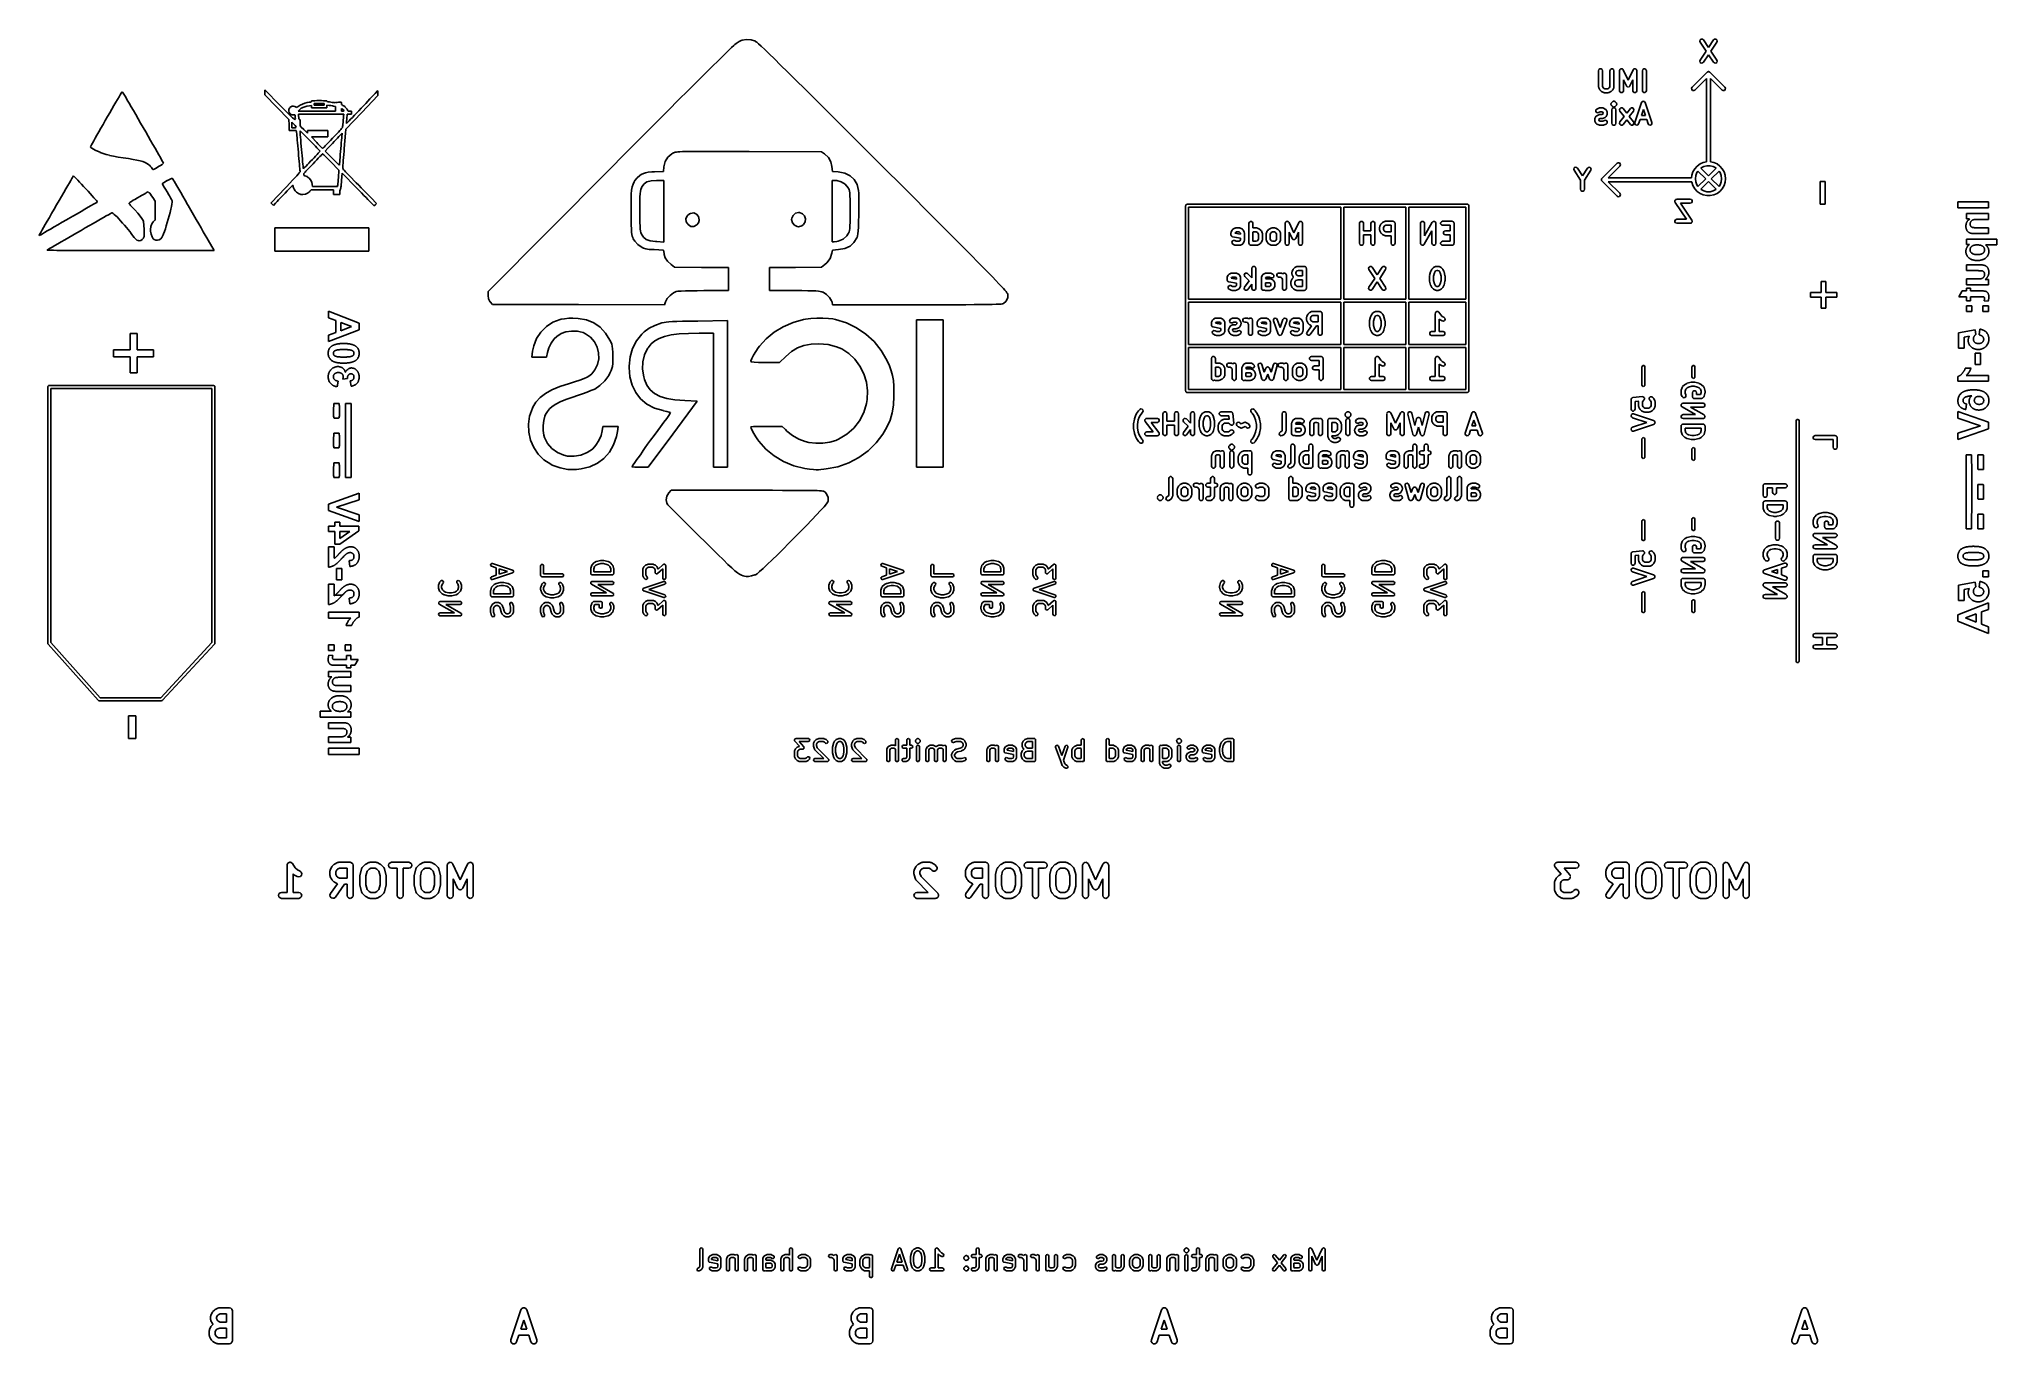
# Model space of a CAD drawing. Extents: x 102.4 to 200.2, y -128.1 to -62.9.
import ezdxf

# ---------------------------------------------------------------- set-up
doc = ezdxf.new("R2010")
doc.units = 0
doc.layers.add('BLACK', color=7, linetype='CONTINUOUS')

msp = doc.modelspace()

# ---------------------------------------------------------------- linework, layer by layer
at = {"layer": 'BLACK', "linetype": 'CONTINUOUS'}
for p, q in [((136.598, -63.724), (136.817, -63.5083)), ((136.817, -63.5083), (136.984, -63.3462)), ((136.984, -63.3462), (137.094, -63.2408)), ((137.094, -63.2408), (137.145, -63.1952)), ((137.145, -63.1952), (137.222, -63.1424)), ((137.222, -63.1424), (137.361, -63.0559)), ((137.361, -63.0559), (137.469, -62.999)), ((137.469, -62.999), (137.515, -62.9819)), ((137.515, -62.9819), (137.727, -62.9487)), ((137.727, -62.9487), (137.96, -62.9668)), ((137.96, -62.9668), (138.176, -63.0343)), ((138.176, -63.0343), (138.186, -63.0397)), ((138.186, -63.0397), (138.241, -63.0823)), ((138.241, -63.0823), (138.335, -63.1644)), ((138.335, -63.1644), (138.468, -63.2876)), ((138.468, -63.2876), (138.644, -63.4535)), ((138.644, -63.4535), (138.863, -63.6635)), ((185.367, -63.0236), (185.388, -62.9656)), ((185.383, -63.0831), (185.367, -63.0236)), ((185.68, -63.5276), (185.383, -63.0831)), ((185.383, -63.9721), (185.68, -63.5276)), ((185.388, -62.9656), (185.44, -62.9313)), ((185.44, -62.9313), (185.501, -62.9338)), ((185.501, -62.9338), (185.55, -62.9721)), ((185.55, -62.9721), (185.8, -63.3473)), ((185.8, -63.3473), (186.05, -62.9721)), ((186.217, -63.0831), (185.92, -63.5276)), ((185.92, -63.5276), (186.217, -63.9721)), ((186.05, -62.9721), (186.099, -62.9338)), ((186.099, -62.9338), (186.16, -62.9313)), ((186.16, -62.9313), (186.212, -62.9656)), ((186.212, -62.9656), (186.233, -63.0236)), ((186.233, -63.0236), (186.217, -63.0831)), ((135.652, -64.661), (136.012, -64.3035)), ((136.012, -64.3035), (136.328, -63.9901)), ((136.328, -63.9901), (136.598, -63.724)), ((138.863, -63.6635), (139.126, -63.9194)), ((139.126, -63.9194), (139.436, -64.2226)), ((139.436, -64.2226), (139.795, -64.5747)), ((180.305, -64.5076), (180.324, -64.4488)), ((180.305, -65.3171), (180.305, -64.5076)), ((180.324, -64.4488), (180.374, -64.4125)), ((180.374, -64.4125), (180.436, -64.4125)), ((180.436, -64.4125), (180.486, -64.4488)), ((180.486, -64.4488), (180.505, -64.5076)), ((180.505, -64.5076), (180.505, -65.2935)), ((180.876, -64.5076), (180.895, -64.4488)), ((180.876, -65.2935), (180.876, -64.5076)), ((180.895, -64.4488), (180.945, -64.4125)), ((180.945, -64.4125), (181.007, -64.4125)), ((181.007, -64.4125), (181.057, -64.4488)), ((181.057, -64.4488), (181.076, -64.5076)), ((181.076, -64.5076), (181.076, -65.3171)), ((181.352, -64.5076), (181.355, -64.4983)), ((181.352, -65.5076), (181.352, -64.5076)), ((181.354, -64.4886), (181.365, -64.4695)), ((181.355, -64.4983), (181.354, -64.4886)), ((181.365, -64.4695), (181.371, -64.4488)), ((181.371, -64.4488), (181.379, -64.4431)), ((181.379, -64.4431), (181.384, -64.4345)), ((181.384, -64.4345), (181.404, -64.4253)), ((181.404, -64.4253), (181.421, -64.4125)), ((181.421, -64.4125), (181.431, -64.4125)), ((181.431, -64.4125), (181.44, -64.4084)), ((181.44, -64.4084), (181.462, -64.4125)), ((181.462, -64.4125), (181.483, -64.4125)), ((181.483, -64.4125), (181.491, -64.4183)), ((181.491, -64.4183), (181.501, -64.4201)), ((181.501, -64.4201), (181.516, -64.436)), ((181.516, -64.436), (181.533, -64.4488)), ((181.533, -64.4488), (181.536, -64.4582)), ((181.536, -64.4582), (181.543, -64.4653)), ((181.543, -64.4653), (181.786, -64.9854)), ((181.786, -64.9854), (182.028, -64.4653)), ((182.028, -64.4653), (182.035, -64.4582)), ((182.035, -64.4582), (182.038, -64.4488)), ((182.038, -64.4488), (182.056, -64.436)), ((182.056, -64.436), (182.071, -64.4201)), ((182.071, -64.4201), (182.08, -64.4183)), ((182.08, -64.4183), (182.088, -64.4125)), ((182.088, -64.4125), (182.11, -64.4125)), ((182.11, -64.4125), (182.131, -64.4084)), ((182.131, -64.4084), (182.14, -64.4125)), ((182.14, -64.4125), (182.15, -64.4125)), ((182.15, -64.4125), (182.168, -64.4253)), ((182.168, -64.4253), (182.187, -64.4345)), ((182.187, -64.4345), (182.192, -64.4431)), ((182.192, -64.4431), (182.2, -64.4488)), ((182.2, -64.4488), (182.207, -64.4695)), ((182.207, -64.4695), (182.217, -64.4886)), ((182.217, -64.4886), (182.216, -64.4983)), ((182.216, -64.4983), (182.219, -64.5076)), ((182.219, -64.5076), (182.219, -65.5076)), ((182.495, -64.5076), (182.514, -64.4488)), ((182.495, -65.5076), (182.495, -64.5076)), ((182.514, -64.4488), (182.564, -64.4125)), ((182.564, -64.4125), (182.626, -64.4125)), ((182.626, -64.4125), (182.676, -64.4488)), ((182.676, -64.4488), (182.695, -64.5076)), ((182.695, -64.5076), (182.695, -65.5076)), ((185.367, -64.0316), (185.383, -63.9721)), ((185.388, -64.0896), (185.367, -64.0316)), ((185.44, -64.1239), (185.388, -64.0896)), ((185.501, -64.1214), (185.44, -64.1239)), ((185.55, -64.0831), (185.501, -64.1214)), ((185.8, -63.7079), (185.55, -64.0831)), ((185.763, -64.5596), (185.769, -64.5549)), ((185.769, -64.5549), (185.777, -64.5549)), ((185.777, -64.5549), (185.784, -64.5512)), ((185.784, -64.5512), (185.8, -64.5537)), ((186.05, -64.0831), (185.8, -63.7079)), ((185.8, -64.5537), (185.816, -64.5512)), ((185.816, -64.5512), (185.823, -64.5549)), ((185.823, -64.5549), (185.831, -64.5549)), ((185.831, -64.5549), (185.837, -64.5596)), ((186.099, -64.1214), (186.05, -64.0831)), ((186.16, -64.1239), (186.099, -64.1214)), ((186.212, -64.0896), (186.16, -64.1239)), ((186.233, -64.0316), (186.212, -64.0896)), ((186.217, -63.9721), (186.233, -64.0316)), ((113.671, -65.4836), (113.672, -65.4818)), ((113.672, -65.5994), (113.671, -65.4836)), ((113.671, -65.4836), (113.671, -65.4836)), ((113.671, -65.4836), (113.671, -65.4836)), ((113.672, -65.4801), (113.674, -65.4793)), ((113.672, -65.4818), (113.672, -65.4801)), ((113.672, -65.4801), (113.672, -65.4801)), ((113.672, -65.4801), (113.672, -65.4801)), ((113.674, -65.4793), (113.676, -65.4786)), ((113.676, -65.4786), (113.676, -65.4786)), ((113.676, -65.4786), (113.676, -65.4786)), ((113.676, -65.4786), (113.678, -65.4794)), ((113.678, -65.4794), (113.679, -65.48)), ((113.679, -65.48), (113.679, -65.4801)), ((113.679, -65.4801), (113.679, -65.4801)), ((113.679, -65.4801), (114.4, -66.2099)), ((119.174, -65.6488), (119.303, -65.5111)), ((119.303, -65.511), (119.304, -65.5103)), ((119.303, -65.5111), (119.303, -65.511)), ((119.303, -65.5111), (119.303, -65.5111)), ((119.304, -65.5103), (119.306, -65.5095)), ((119.306, -65.5095), (119.306, -65.5096)), ((119.306, -65.5096), (119.306, -65.5095)), ((119.306, -65.5095), (119.308, -65.5102)), ((119.308, -65.5102), (119.31, -65.5109)), ((119.31, -65.5109), (119.31, -65.511)), ((119.31, -65.511), (119.31, -65.511)), ((119.31, -65.511), (119.31, -65.5127)), ((119.31, -65.5127), (119.311, -65.5144)), ((119.311, -65.5144), (119.311, -65.5144)), ((119.311, -65.5144), (119.311, -65.5145)), ((119.311, -65.5145), (119.312, -65.6318)), ((134.341, -65.9678), (134.813, -65.4963)), ((134.813, -65.4963), (135.251, -65.0597)), ((135.251, -65.0597), (135.652, -64.661)), ((139.795, -64.5747), (140.202, -64.9773)), ((140.202, -64.9773), (140.662, -65.432)), ((140.662, -65.432), (141.173, -65.9402)), ((180.312, -65.3391), (180.305, -65.3171)), ((180.315, -65.3619), (180.312, -65.3391)), ((180.363, -65.4571), (180.315, -65.3619)), ((180.374, -65.4686), (180.363, -65.4571)), ((180.382, -65.4831), (180.374, -65.4686)), ((180.429, -65.5307), (180.382, -65.4831)), ((180.444, -65.5381), (180.429, -65.5307)), ((180.505, -65.2935), (180.535, -65.3531)), ((180.535, -65.3531), (180.559, -65.3778)), ((180.559, -65.3778), (180.619, -65.4076)), ((180.619, -65.4076), (180.762, -65.4076)), ((180.762, -65.4076), (180.822, -65.3778)), ((180.822, -65.3778), (180.846, -65.3531)), ((180.846, -65.3531), (180.876, -65.2935)), ((180.952, -65.5307), (180.937, -65.5381)), ((180.999, -65.4831), (180.952, -65.5307)), ((181.007, -65.4686), (180.999, -65.4831)), ((181.018, -65.4571), (181.007, -65.4686)), ((181.066, -65.3619), (181.018, -65.4571)), ((181.069, -65.3391), (181.066, -65.3619)), ((181.076, -65.3171), (181.069, -65.3391)), ((181.371, -65.5664), (181.352, -65.5076)), ((181.552, -65.5076), (181.533, -65.5664)), ((181.695, -65.2642), (181.552, -64.9584)), ((181.552, -64.9584), (181.552, -65.5076)), ((181.708, -65.2782), (181.695, -65.2642)), ((181.717, -65.295), (181.708, -65.2782)), ((181.729, -65.3003), (181.717, -65.295)), ((181.737, -65.3094), (181.729, -65.3003)), ((181.756, -65.313), (181.737, -65.3094)), ((181.773, -65.3212), (181.756, -65.313)), ((181.786, -65.3188), (181.773, -65.3212)), ((181.798, -65.3212), (181.786, -65.3188)), ((181.815, -65.313), (181.798, -65.3212)), ((181.834, -65.3094), (181.815, -65.313)), ((181.843, -65.3003), (181.834, -65.3094)), ((181.854, -65.295), (181.843, -65.3003)), ((181.863, -65.2782), (181.854, -65.295)), ((181.876, -65.2642), (181.863, -65.2782)), ((182.019, -64.9584), (181.876, -65.2642)), ((182.019, -65.5076), (182.019, -64.9584)), ((182.038, -65.5664), (182.019, -65.5076)), ((182.219, -65.5076), (182.2, -65.5664)), ((182.514, -65.5664), (182.495, -65.5076)), ((182.695, -65.5076), (182.676, -65.5664)), ((184.951, -65.3844), (184.979, -65.3293)), ((184.961, -65.4454), (184.951, -65.3844)), ((185.005, -65.4891), (184.961, -65.4454)), ((184.979, -65.3293), (185.729, -64.5793)), ((185.066, -65.4988), (185.005, -65.4891)), ((185.121, -65.4707), (185.066, -65.4988)), ((185.7, -64.8914), (185.121, -65.4707)), ((185.7, -69.057), (185.7, -64.8914)), ((185.729, -64.5793), (185.743, -64.5721)), ((185.743, -64.5721), (185.755, -64.5609)), ((185.755, -64.5609), (185.763, -64.5596)), ((185.837, -64.5596), (185.845, -64.5609)), ((185.845, -64.5609), (185.857, -64.5721)), ((185.857, -64.5721), (185.871, -64.5793)), ((185.871, -64.5793), (186.621, -65.3293)), ((186.479, -65.4707), (185.9, -64.8914)), ((185.9, -64.8914), (185.9, -69.057)), ((186.534, -65.4988), (186.479, -65.4707)), ((186.595, -65.4891), (186.534, -65.4988)), ((186.639, -65.4454), (186.595, -65.4891)), ((186.621, -65.3293), (186.649, -65.3844)), ((186.649, -65.3844), (186.639, -65.4454)), ((105.917, -66.6106), (106.024, -66.4255)), ((106.024, -66.4255), (106.127, -66.2494)), ((106.024, -66.4255), (106.024, -66.4255)), ((106.024, -66.4255), (106.024, -66.4255)), ((106.127, -66.2494), (106.222, -66.0859)), ((106.127, -66.2494), (106.127, -66.2494)), ((106.127, -66.2494), (106.127, -66.2494)), ((106.222, -66.0859), (106.308, -65.9381)), ((106.222, -66.0859), (106.222, -66.0859)), ((106.222, -66.0859), (106.222, -66.0859)), ((106.308, -65.9381), (106.383, -65.8096)), ((106.308, -65.9381), (106.308, -65.9381)), ((106.308, -65.9381), (106.308, -65.9381)), ((106.383, -65.8096), (106.383, -65.8096)), ((106.383, -65.8096), (106.384, -65.8096)), ((106.384, -65.8096), (106.446, -65.7038)), ((106.446, -65.7038), (106.494, -65.624)), ((106.446, -65.7038), (106.446, -65.7038)), ((106.446, -65.7038), (106.446, -65.7038)), ((106.494, -65.6239), (106.525, -65.5735)), ((106.494, -65.624), (106.494, -65.6239)), ((106.494, -65.6239), (106.494, -65.6239)), ((106.525, -65.5733), (106.537, -65.5558)), ((106.525, -65.5735), (106.525, -65.5733)), ((106.525, -65.5735), (106.525, -65.5735)), ((106.537, -65.5556), (106.539, -65.5547)), ((106.537, -65.5557), (106.537, -65.5556)), ((106.537, -65.5558), (106.537, -65.5557)), ((106.539, -65.5547), (106.541, -65.5537)), ((106.541, -65.5537), (106.541, -65.5537)), ((106.541, -65.5537), (106.541, -65.5537)), ((106.541, -65.5537), (106.542, -65.5541)), ((106.542, -65.5541), (106.543, -65.5542)), ((106.543, -65.5542), (106.543, -65.5542)), ((106.543, -65.5542), (106.543, -65.5543)), ((106.543, -65.5543), (106.544, -65.5545)), ((106.544, -65.5545), (106.544, -65.5546)), ((106.544, -65.5546), (106.544, -65.5547)), ((106.544, -65.5547), (106.545, -65.5551)), ((106.545, -65.5551), (106.546, -65.5559)), ((106.546, -65.5559), (106.546, -65.5563)), ((106.546, -65.5563), (106.562, -65.5797)), ((106.562, -65.5797), (106.562, -65.5798)), ((106.562, -65.5798), (106.562, -65.5799)), ((106.562, -65.5799), (106.596, -65.6359)), ((106.596, -65.6359), (106.596, -65.636)), ((106.596, -65.636), (106.596, -65.636)), ((106.596, -65.636), (106.647, -65.7218)), ((106.647, -65.7218), (106.647, -65.7218)), ((106.647, -65.7218), (106.647, -65.7218)), ((106.647, -65.7218), (106.714, -65.8345)), ((106.714, -65.8345), (106.714, -65.8345)), ((106.714, -65.8345), (106.714, -65.8345)), ((106.714, -65.8345), (106.794, -65.9709)), ((106.794, -65.9709), (106.794, -65.9709)), ((106.794, -65.9709), (106.794, -65.9709)), ((106.794, -65.9709), (106.885, -66.1281)), ((106.885, -66.1281), (106.885, -66.1281)), ((106.885, -66.1281), (106.885, -66.1281)), ((106.885, -66.1281), (106.987, -66.3031)), ((106.987, -66.3031), (106.987, -66.3031)), ((106.987, -66.3031), (106.987, -66.3031)), ((106.987, -66.3031), (107.097, -66.493)), ((107.097, -66.493), (107.097, -66.493)), ((107.097, -66.493), (107.097, -66.493)), ((107.097, -66.493), (107.214, -66.6948)), ((113.673, -65.7151), (113.672, -65.5994)), ((113.672, -65.5994), (113.672, -65.5994)), ((113.673, -65.7168), (113.673, -65.7151)), ((113.674, -65.7186), (113.673, -65.7168)), ((114.274, -66.3285), (113.674, -65.7186)), ((114.873, -66.937), (114.274, -66.3285)), ((114.4, -66.2099), (114.469, -66.2804)), ((114.469, -66.2804), (114.469, -66.2804)), ((114.469, -66.2804), (114.614, -66.4263)), ((114.614, -66.4263), (114.737, -66.5503)), ((114.863, -66.5173), (114.87, -66.4358)), ((114.87, -66.4358), (114.871, -66.435)), ((114.871, -66.434), (114.909, -66.3553)), ((114.871, -66.435), (114.871, -66.434)), ((114.909, -66.3544), (114.913, -66.3495)), ((114.909, -66.3549), (114.909, -66.3544)), ((114.909, -66.3553), (114.909, -66.3549)), ((114.913, -66.3492), (114.914, -66.3487)), ((114.913, -66.3495), (114.913, -66.3492)), ((114.914, -66.3487), (114.964, -66.3065)), ((114.964, -66.3065), (114.965, -66.3062)), ((114.965, -66.3062), (114.966, -66.3056)), ((114.966, -66.3056), (115.032, -66.2807)), ((115.032, -66.2807), (115.033, -66.2804)), ((115.032, -66.2807), (115.032, -66.2807)), ((115.033, -66.2804), (115.104, -66.2737)), ((115.104, -66.2737), (115.105, -66.274)), ((115.105, -66.274), (115.106, -66.2738)), ((115.106, -66.2738), (115.172, -66.2866)), ((115.172, -66.2866), (115.172, -66.2871)), ((115.172, -66.2871), (115.173, -66.2873)), ((115.173, -66.2873), (115.224, -66.3206)), ((115.224, -66.3206), (115.224, -66.321)), ((115.224, -66.321), (115.225, -66.3212)), ((115.225, -66.3212), (115.241, -66.3372)), ((115.241, -66.3372), (115.255, -66.3405)), ((115.255, -66.3405), (115.277, -66.3289)), ((115.277, -66.3289), (115.317, -66.2974)), ((115.317, -66.2974), (115.329, -66.2876)), ((115.317, -66.2974), (115.317, -66.2974)), ((115.329, -66.2876), (115.33, -66.2874)), ((115.329, -66.2876), (115.329, -66.2876)), ((115.33, -66.2874), (115.425, -66.2257)), ((115.39, -66.4641), (115.335, -66.5205)), ((115.489, -66.3843), (115.39, -66.4641)), ((115.425, -66.2257), (115.426, -66.2256)), ((115.426, -66.2254), (115.54, -66.1706)), ((115.426, -66.2256), (115.426, -66.2254)), ((115.61, -66.3227), (115.489, -66.3843)), ((115.54, -66.1704), (115.661, -66.1263)), ((115.54, -66.1706), (115.54, -66.1704)), ((115.54, -66.1706), (115.54, -66.1706)), ((115.757, -66.2785), (115.61, -66.3227)), ((115.661, -66.1262), (115.779, -66.0969)), ((115.661, -66.1263), (115.661, -66.1262)), ((115.661, -66.1263), (115.661, -66.1263)), ((115.903, -66.254), (115.757, -66.2785)), ((115.779, -66.0967), (115.883, -66.0861)), ((115.779, -66.0969), (115.779, -66.0967)), ((115.779, -66.0969), (115.779, -66.0969)), ((115.883, -66.0861), (115.894, -66.086)), ((115.883, -66.0861), (115.883, -66.0862)), ((115.883, -66.0862), (115.883, -66.0861)), ((115.894, -66.086), (115.954, -66.0801)), ((115.994, -66.2432), (115.903, -66.254)), ((115.954, -66.0801), (115.984, -66.0648)), ((115.984, -66.0648), (115.994, -66.038)), ((115.994, -66.038), (115.995, -66.0293)), ((115.994, -66.3584), (115.994, -66.2432)), ((115.995, -66.362), (115.994, -66.3584)), ((115.995, -66.0293), (115.996, -66.0281)), ((115.999, -66.3634), (115.995, -66.362)), ((115.996, -66.0267), (116.003, -66.0188)), ((115.996, -66.0281), (115.996, -66.0267)), ((116.767, -66.3634), (115.999, -66.3634)), ((116.003, -66.0188), (116.004, -66.0182)), ((116.004, -66.0182), (116.005, -66.0173)), ((116.005, -66.0173), (116.021, -66.0115)), ((116.021, -66.0115), (116.022, -66.0112)), ((116.021, -66.0115), (116.021, -66.0115)), ((116.022, -66.0112), (116.051, -66.0072)), ((116.051, -66.0072), (116.098, -66.0046)), ((116.051, -66.0072), (116.051, -66.0073)), ((116.051, -66.0073), (116.051, -66.0072)), ((116.098, -66.0046), (116.166, -66.0032)), ((116.098, -66.0046), (116.098, -66.0047)), ((116.098, -66.0047), (116.098, -66.0046)), ((116.137, -66.1462), (116.137, -66.2197)), ((116.629, -66.1462), (116.137, -66.1462)), ((116.137, -66.2197), (116.629, -66.2197)), ((116.166, -66.0032), (116.166, -66.0032)), ((116.166, -66.0032), (116.167, -66.0032)), ((116.167, -66.0032), (116.26, -66.0026)), ((116.26, -66.0026), (116.383, -66.0025)), ((116.26, -66.0026), (116.26, -66.0026)), ((116.26, -66.0026), (116.26, -66.0026)), ((116.383, -66.0025), (116.383, -66.0025)), ((116.383, -66.0025), (116.383, -66.0025)), ((116.383, -66.0025), (116.498, -66.0027)), ((116.498, -66.0027), (116.498, -66.0027)), ((116.498, -66.0027), (116.498, -66.0027)), ((116.498, -66.0027), (116.596, -66.0036)), ((116.596, -66.0036), (116.596, -66.0037)), ((116.596, -66.0037), (116.596, -66.0036)), ((116.596, -66.0036), (116.668, -66.0055)), ((116.629, -66.2197), (116.629, -66.1462)), ((116.668, -66.0055), (116.668, -66.0055)), ((116.668, -66.0055), (116.668, -66.0055)), ((116.668, -66.0055), (116.717, -66.0085)), ((116.717, -66.0085), (116.718, -66.0086)), ((116.718, -66.0086), (116.718, -66.0085)), ((116.718, -66.0085), (116.748, -66.0129)), ((116.748, -66.0129), (116.749, -66.0132)), ((116.749, -66.0132), (116.749, -66.0132)), ((116.749, -66.0132), (116.765, -66.0192)), ((116.765, -66.0192), (116.766, -66.0204)), ((116.766, -66.0204), (116.767, -66.0215)), ((116.767, -66.0215), (116.772, -66.0291)), ((116.771, -66.362), (116.767, -66.3634)), ((116.772, -66.3584), (116.771, -66.362)), ((116.772, -66.0291), (116.785, -66.0469)), ((116.88, -66.2377), (116.772, -66.2269)), ((116.772, -66.2269), (116.772, -66.3584)), ((116.785, -66.0469), (116.823, -66.0587)), ((116.823, -66.0587), (116.838, -66.0608)), ((116.838, -66.0608), (116.838, -66.0609)), ((116.838, -66.0609), (116.838, -66.0608)), ((116.838, -66.0608), (116.89, -66.0685)), ((116.958, -66.2474), (116.88, -66.2377)), ((116.89, -66.0685), (116.89, -66.0685)), ((116.89, -66.0685), (116.89, -66.0685)), ((116.89, -66.0685), (116.959, -66.0788)), ((117.042, -66.2601), (116.958, -66.2474)), ((116.959, -66.0788), (116.959, -66.0788)), ((116.959, -66.0788), (116.959, -66.0788)), ((116.959, -66.0788), (117.035, -66.0903)), ((117.035, -66.0903), (117.077, -66.0961)), ((117.092, -66.2693), (117.042, -66.2601)), ((117.077, -66.0961), (117.138, -66.1024)), ((117.189, -66.2886), (117.092, -66.2693)), ((117.138, -66.1024), (117.181, -66.1039)), ((117.181, -66.1039), (117.197, -66.1005)), ((117.193, -66.4052), (117.189, -66.2886)), ((117.198, -66.5205), (117.193, -66.4052)), ((117.193, -66.4052), (117.193, -66.4052)), ((117.197, -66.1005), (117.199, -66.0989)), ((117.199, -66.0989), (117.2, -66.0985)), ((117.2, -66.0985), (117.201, -66.0979)), ((117.201, -66.0979), (117.229, -66.0919)), ((117.229, -66.092), (117.23, -66.0918)), ((117.229, -66.0919), (117.229, -66.092)), ((117.23, -66.0918), (117.28, -66.0876)), ((117.28, -66.0876), (117.345, -66.0861)), ((117.28, -66.0876), (117.28, -66.0877)), ((117.28, -66.0877), (117.28, -66.0876)), ((117.345, -66.0861), (117.345, -66.0861)), ((117.345, -66.0861), (117.345, -66.0861)), ((117.345, -66.0861), (117.486, -66.0861)), ((117.486, -66.0861), (117.488, -66.0869)), ((117.488, -66.0869), (117.489, -66.0875)), ((117.489, -66.0875), (117.489, -66.0875)), ((117.489, -66.0875), (117.49, -66.0884)), ((117.49, -66.0884), (117.491, -66.091)), ((117.491, -66.091), (117.491, -66.1412)), ((117.491, -66.1412), (117.491, -66.1412)), ((117.491, -66.1412), (117.491, -66.1453)), ((117.491, -66.1453), (117.492, -66.1618)), ((117.493, -66.4175), (117.491, -66.4588)), ((117.491, -66.4588), (117.491, -66.5205)), ((117.492, -66.1618), (117.5, -66.1888)), ((117.498, -66.3981), (117.493, -66.4175)), ((117.518, -66.4069), (117.498, -66.3981)), ((117.5, -66.1888), (117.523, -66.212)), ((117.554, -66.4325), (117.518, -66.4069)), ((117.523, -66.212), (117.57, -66.2409)), ((117.589, -66.4641), (117.554, -66.4325)), ((117.57, -66.2409), (117.57, -66.2409)), ((117.57, -66.2409), (117.57, -66.2409)), ((117.57, -66.2409), (117.611, -66.2676)), ((117.614, -66.4924), (117.589, -66.4641)), ((117.611, -66.2676), (117.611, -66.2678)), ((117.611, -66.2678), (117.612, -66.2679)), ((117.612, -66.2679), (117.675, -66.3191)), ((117.616, -66.4954), (117.614, -66.4924)), ((117.622, -66.5117), (117.616, -66.4954)), ((117.616, -66.5176), (117.622, -66.5117)), ((117.675, -66.3191), (117.675, -66.3193)), ((117.675, -66.3193), (117.676, -66.3194)), ((117.676, -66.3194), (117.733, -66.3769)), ((117.733, -66.3769), (117.733, -66.3772)), ((117.733, -66.3772), (117.733, -66.3773)), ((117.733, -66.3773), (117.777, -66.4332)), ((117.777, -66.4332), (117.777, -66.4337)), ((117.777, -66.4337), (117.778, -66.4341)), ((117.778, -66.4341), (117.801, -66.4806)), ((117.801, -66.4806), (117.801, -66.481)), ((117.801, -66.481), (117.801, -66.4813)), ((117.801, -66.4813), (117.806, -66.4982)), ((117.806, -66.4982), (117.816, -66.5097)), ((117.816, -66.5097), (117.819, -66.5126)), ((117.819, -66.5126), (117.845, -66.5191)), ((118.248, -66.6219), (118.36, -66.5049)), ((118.36, -66.5049), (118.475, -66.3845)), ((118.36, -66.5049), (118.36, -66.5049)), ((118.475, -66.3845), (118.591, -66.2631)), ((118.475, -66.3845), (118.475, -66.3845)), ((119.311, -65.7526), (118.513, -66.5919)), ((118.591, -66.2631), (118.706, -66.1432)), ((118.591, -66.2631), (118.591, -66.2631)), ((118.706, -66.1432), (118.816, -66.027)), ((118.706, -66.1432), (118.706, -66.1432)), ((118.816, -66.027), (118.92, -65.9171)), ((118.816, -66.027), (118.816, -66.027)), ((118.92, -65.9171), (119.016, -65.8159)), ((118.92, -65.9171), (118.92, -65.9171)), ((119.016, -65.8159), (119.101, -65.7256)), ((119.016, -65.8159), (119.016, -65.8159)), ((119.101, -65.7256), (119.174, -65.6488)), ((119.101, -65.7256), (119.101, -65.7256)), ((119.174, -65.6488), (119.174, -65.6488)), ((119.312, -65.7509), (119.311, -65.7526)), ((119.312, -65.6318), (119.312, -65.7491)), ((119.312, -65.7491), (119.312, -65.7509)), ((133.306, -67.0027), (133.838, -66.4709)), ((133.838, -66.4709), (134.341, -65.9678)), ((141.173, -65.9402), (141.74, -66.5036)), ((141.74, -66.5036), (142.362, -67.1238)), ((180.163, -66.5235), (180.173, -66.4625)), ((180.173, -66.4625), (180.217, -66.4191)), ((180.217, -66.4191), (180.312, -66.3715)), ((180.312, -66.3715), (180.335, -66.3681)), ((180.335, -66.3681), (180.357, -66.361)), ((180.357, -66.361), (180.5, -66.361)), ((180.455, -65.5494), (180.444, -65.5381)), ((180.551, -65.5971), (180.455, -65.5494)), ((180.5, -66.361), (180.522, -66.3681)), ((180.522, -66.3681), (180.545, -66.3715)), ((180.545, -66.3715), (180.64, -66.4191)), ((180.573, -65.6005), (180.551, -65.5971)), ((180.595, -65.6076), (180.573, -65.6005)), ((180.786, -65.6076), (180.595, -65.6076)), ((180.64, -66.4191), (180.641, -66.4197)), ((180.641, -66.4197), (180.641, -66.4198)), ((180.641, -66.4198), (180.662, -66.4413)), ((180.662, -66.4413), (180.684, -66.4625)), ((180.684, -66.4625), (180.684, -66.4633)), ((180.684, -66.4633), (180.685, -66.4638)), ((180.685, -66.4638), (180.732, -66.5591)), ((180.808, -65.6005), (180.786, -65.6076)), ((180.83, -65.5971), (180.808, -65.6005)), ((180.926, -65.5494), (180.83, -65.5971)), ((180.925, -66.1596), (180.932, -66.1455)), ((180.928, -66.1752), (180.925, -66.1596)), ((180.925, -66.1909), (180.928, -66.1752)), ((180.932, -66.205), (180.925, -66.1909)), ((180.937, -65.5381), (180.926, -65.5494)), ((180.932, -66.1455), (180.935, -66.1298)), ((180.935, -66.2206), (180.932, -66.205)), ((180.935, -66.1298), (180.946, -66.1186)), ((180.946, -66.2318), (180.935, -66.2206)), ((180.946, -66.1186), (180.953, -66.1045)), ((180.953, -66.2459), (180.946, -66.2318)), ((180.953, -66.1045), (181.001, -66.0569)), ((181.001, -66.2936), (180.953, -66.2459)), ((180.971, -66.461), (180.991, -66.4022)), ((180.971, -67.1276), (180.971, -66.461)), ((180.991, -66.4022), (181.041, -66.3658)), ((181.001, -66.0569), (181.015, -66.0497)), ((181.015, -66.3008), (181.001, -66.2936)), ((181.015, -66.0497), (181.026, -66.0385)), ((181.026, -66.312), (181.015, -66.3008)), ((181.026, -66.0385), (181.034, -66.0373)), ((181.034, -66.3132), (181.026, -66.312)), ((181.034, -66.0373), (181.041, -66.0325)), ((181.041, -66.318), (181.034, -66.3132)), ((181.041, -66.0325), (181.049, -66.0325)), ((181.049, -66.318), (181.041, -66.318)), ((181.041, -66.3658), (181.102, -66.3658)), ((181.049, -66.0325), (181.056, -66.0288)), ((181.056, -66.3216), (181.049, -66.318)), ((181.056, -66.0288), (181.071, -66.0313)), ((181.071, -66.3191), (181.056, -66.3216)), ((181.071, -66.0313), (181.087, -66.0288)), ((181.087, -66.3216), (181.071, -66.3191)), ((181.087, -66.0288), (181.094, -66.0325)), ((181.094, -66.318), (181.087, -66.3216)), ((181.094, -66.0325), (181.102, -66.0325)), ((181.102, -66.318), (181.094, -66.318)), ((181.102, -66.0325), (181.109, -66.0373)), ((181.109, -66.3132), (181.102, -66.318)), ((181.102, -66.3658), (181.152, -66.4022)), ((181.109, -66.0373), (181.117, -66.0385)), ((181.117, -66.312), (181.109, -66.3132)), ((181.117, -66.0385), (181.128, -66.0497)), ((181.128, -66.3008), (181.117, -66.312)), ((181.128, -66.0497), (181.142, -66.0569)), ((181.142, -66.2936), (181.128, -66.3008)), ((181.142, -66.0569), (181.19, -66.1045)), ((181.19, -66.2459), (181.142, -66.2936)), ((181.152, -66.4022), (181.171, -66.461)), ((181.171, -66.461), (181.171, -67.1276)), ((181.19, -66.1045), (181.197, -66.1186)), ((181.197, -66.2318), (181.19, -66.2459)), ((181.197, -66.1186), (181.208, -66.1298)), ((181.208, -66.2206), (181.197, -66.2318)), ((181.208, -66.1298), (181.211, -66.1455)), ((181.211, -66.205), (181.208, -66.2206)), ((181.211, -66.1455), (181.218, -66.1596)), ((181.218, -66.1909), (181.211, -66.205)), ((181.218, -66.1596), (181.215, -66.1752)), ((181.215, -66.1752), (181.218, -66.1909)), ((181.352, -66.4647), (181.369, -66.4053)), ((181.374, -66.5227), (181.352, -66.4647)), ((181.369, -66.4053), (181.418, -66.3671)), ((181.421, -65.6027), (181.371, -65.5664)), ((181.418, -66.3671), (181.48, -66.3648)), ((181.483, -65.6027), (181.421, -65.6027)), ((181.48, -66.3648), (181.531, -66.3992)), ((181.533, -65.5664), (181.483, -65.6027)), ((181.531, -66.3992), (181.714, -66.6324)), ((181.714, -66.6324), (181.898, -66.3992)), ((181.898, -66.3992), (181.949, -66.3648)), ((181.949, -66.3648), (182.011, -66.3671)), ((182.011, -66.3671), (182.059, -66.4053)), ((182.088, -65.6027), (182.038, -65.5664)), ((182.076, -66.4647), (182.055, -66.5227)), ((182.059, -66.4053), (182.076, -66.4647)), ((182.15, -65.6027), (182.088, -65.6027)), ((182.119, -67.096), (182.453, -66.096)), ((182.2, -65.5664), (182.15, -65.6027)), ((182.548, -66.4438), (182.448, -66.7419)), ((182.453, -66.096), (182.471, -66.0717)), ((182.471, -66.0717), (182.488, -66.0472)), ((182.488, -66.0472), (182.489, -66.0469)), ((182.489, -66.0463), (182.518, -66.0372)), ((182.489, -66.0469), (182.489, -66.0463)), ((182.564, -65.6027), (182.514, -65.5664)), ((182.518, -66.0372), (182.547, -66.0276)), ((182.547, -66.0276), (182.548, -66.0279)), ((182.548, -66.0279), (182.548, -66.0276)), ((182.548, -66.0276), (182.577, -66.0371)), ((182.647, -66.7419), (182.548, -66.4438)), ((182.626, -65.6027), (182.564, -65.6027)), ((182.577, -66.0371), (182.606, -66.0463)), ((182.606, -66.0463), (182.606, -66.0469)), ((182.606, -66.0469), (182.607, -66.0472)), ((182.607, -66.0472), (182.625, -66.0717)), ((182.625, -66.0717), (182.642, -66.096)), ((182.676, -65.5664), (182.626, -65.6027)), ((182.642, -66.096), (182.976, -67.096)), ((105.375, -67.5531), (105.477, -67.3736)), ((105.477, -67.3736), (105.585, -67.1863)), ((105.477, -67.3736), (105.477, -67.3736)), ((105.477, -67.3736), (105.477, -67.3736)), ((105.585, -67.1862), (105.696, -66.9944)), ((105.585, -67.1863), (105.585, -67.1862)), ((105.585, -67.1862), (105.585, -67.1862)), ((105.696, -66.9943), (105.807, -66.8013)), ((105.696, -66.9944), (105.696, -66.9943)), ((105.696, -66.9943), (105.696, -66.9943)), ((105.807, -66.8013), (105.917, -66.6106)), ((105.807, -66.8013), (105.807, -66.8013)), ((105.807, -66.8013), (105.807, -66.8013)), ((105.917, -66.6106), (105.917, -66.6106)), ((105.917, -66.6106), (105.917, -66.6106)), ((107.214, -66.6948), (107.214, -66.6948)), ((107.214, -66.6948), (107.214, -66.6948)), ((107.214, -66.6948), (107.336, -66.9054)), ((107.336, -66.9054), (107.336, -66.9054)), ((107.336, -66.9054), (107.336, -66.9054)), ((107.336, -66.9054), (107.461, -67.1219)), ((107.461, -67.1219), (107.461, -67.1219)), ((107.461, -67.1219), (107.461, -67.1219)), ((107.461, -67.1219), (107.588, -67.3414)), ((107.588, -67.3414), (107.588, -67.3414)), ((107.588, -67.3414), (107.588, -67.3414)), ((107.588, -67.3414), (107.714, -67.5608)), ((114.737, -66.5503), (114.841, -66.654)), ((114.841, -66.654), (114.841, -66.654)), ((114.841, -66.654), (114.927, -66.739)), ((114.864, -66.5182), (114.863, -66.5173)), ((114.863, -66.5192), (114.864, -66.5182)), ((114.886, -66.5969), (114.863, -66.5192)), ((114.874, -67.2148), (114.873, -66.937)), ((114.874, -67.4947), (114.874, -67.2148)), ((114.874, -67.2148), (114.874, -67.2148)), ((114.887, -66.5976), (114.886, -66.5969)), ((114.887, -66.5986), (114.887, -66.5976)), ((114.94, -66.6659), (114.887, -66.5986)), ((114.927, -66.739), (114.927, -66.739)), ((114.927, -66.739), (114.998, -66.8066)), ((114.94, -66.6662), (114.94, -66.6659)), ((114.94, -66.6666), (114.94, -66.6662)), ((114.947, -66.6722), (114.94, -66.6666)), ((114.947, -66.6725), (114.947, -66.6722)), ((114.947, -66.6722), (114.947, -66.6722)), ((114.984, -66.6989), (114.947, -66.6725)), ((114.985, -66.6991), (114.984, -66.6989)), ((114.986, -66.6996), (114.985, -66.6991)), ((115.023, -66.7112), (114.986, -66.6996)), ((114.998, -66.8066), (115.053, -66.8585)), ((115.118, -67.1807), (115.018, -67.0816)), ((115.018, -67.0816), (115.018, -67.3561)), ((115.018, -67.3561), (115.121, -67.3561)), ((115.024, -66.7112), (115.023, -66.7112)), ((115.025, -66.7114), (115.024, -66.7112)), ((115.078, -66.7123), (115.025, -66.7114)), ((115.053, -66.8585), (115.096, -66.8961)), ((115.091, -66.7115), (115.078, -66.7123)), ((115.078, -66.7123), (115.078, -66.7122)), ((115.078, -66.7122), (115.078, -66.7123)), ((115.142, -66.7097), (115.091, -66.7115)), ((115.096, -66.8961), (115.127, -66.921)), ((115.179, -67.2459), (115.118, -67.1807)), ((115.121, -67.3561), (115.131, -67.356)), ((115.127, -66.921), (115.147, -66.9344)), ((115.131, -67.356), (115.185, -67.3549)), ((115.167, -66.7136), (115.142, -66.7097)), ((115.147, -66.9344), (115.159, -66.9382)), ((115.159, -66.9382), (115.179, -66.9371)), ((115.174, -66.724), (115.167, -66.7136)), ((115.175, -66.7347), (115.174, -66.724)), ((115.177, -66.7703), (115.175, -66.7347)), ((115.177, -66.7704), (115.177, -66.7703)), ((115.177, -66.7705), (115.177, -66.7704)), ((115.182, -66.824), (115.177, -66.7705)), ((115.179, -66.9371), (115.189, -66.9298)), ((115.215, -67.2952), (115.179, -67.2459)), ((115.182, -66.8241), (115.182, -66.824)), ((115.182, -66.824), (115.182, -66.824)), ((115.186, -66.8561), (115.182, -66.8241)), ((115.185, -67.3549), (115.213, -67.3502)), ((115.191, -66.9065), (115.186, -66.8561)), ((115.189, -66.9298), (115.191, -66.9065)), ((115.213, -67.3502), (115.223, -67.3411)), ((115.225, -67.3235), (115.215, -67.2952)), ((115.223, -67.3411), (115.225, -67.3235)), ((115.335, -66.5205), (117.198, -66.5205)), ((115.342, -66.6809), (115.347, -66.7381)), ((117.614, -66.6809), (115.342, -66.6809)), ((115.347, -66.7381), (115.35, -66.7665)), ((115.35, -66.7665), (115.358, -66.844)), ((115.358, -66.844), (115.366, -66.8946)), ((115.366, -66.8946), (115.375, -66.9233)), ((115.375, -66.9233), (115.385, -66.9353)), ((115.385, -66.9353), (115.399, -66.9384)), ((115.399, -66.9384), (115.413, -66.9407)), ((115.413, -66.9407), (115.415, -66.9417)), ((115.415, -66.9417), (115.416, -66.9425)), ((115.416, -66.9425), (115.426, -66.9539)), ((115.426, -66.9539), (115.426, -66.9551)), ((115.426, -66.9551), (115.427, -66.9561)), ((115.427, -66.9561), (115.433, -66.9827)), ((115.433, -66.9827), (115.432, -66.983)), ((115.432, -66.983), (115.433, -66.9834)), ((115.433, -66.9834), (115.435, -67.0312)), ((115.435, -67.0312), (115.435, -67.0313)), ((115.435, -67.0313), (115.435, -67.0314)), ((115.435, -67.0314), (115.436, -67.1065)), ((115.436, -67.1065), (115.436, -67.1065)), ((115.436, -67.1065), (115.436, -67.1065)), ((115.436, -67.1065), (115.436, -67.2676)), ((115.436, -67.2676), (115.487, -67.3194)), ((115.487, -67.3194), (115.487, -67.3194)), ((115.487, -67.3194), (115.487, -67.3194)), ((115.487, -67.3194), (115.487, -67.3194)), ((115.487, -67.3194), (115.618, -67.4494)), ((115.618, -67.4494), (115.793, -67.6242)), ((115.793, -67.4947), (115.795, -67.4912)), ((115.795, -67.4912), (115.798, -67.4897)), ((115.798, -67.4897), (116.801, -67.4897)), ((116.801, -67.4897), (116.804, -67.4912)), ((116.804, -67.4912), (116.806, -67.4947)), ((117.41, -67.4979), (117.461, -67.441)), ((117.461, -67.441), (117.498, -67.3967)), ((117.491, -66.5205), (117.562, -66.5205)), ((117.498, -67.3967), (117.524, -67.3627)), ((117.524, -67.3627), (117.54, -67.3366)), ((117.54, -67.3366), (117.55, -67.3163)), ((117.55, -67.3163), (117.554, -67.299)), ((117.554, -67.299), (117.555, -67.2905)), ((117.555, -67.2905), (117.56, -67.2424)), ((117.56, -67.2424), (117.567, -67.1712)), ((117.562, -66.5205), (117.584, -66.5204)), ((117.567, -67.1712), (117.574, -67.0854)), ((117.567, -67.1712), (117.567, -67.1712)), ((117.574, -67.0854), (117.581, -66.993)), ((117.574, -67.0854), (117.574, -67.0854)), ((117.581, -66.993), (117.584, -66.9608)), ((117.581, -66.993), (117.581, -66.993)), ((117.584, -66.5204), (117.616, -66.5176)), ((117.584, -66.9608), (117.591, -66.8738)), ((117.584, -66.9608), (117.584, -66.9608)), ((117.584, -66.9608), (117.584, -66.9608)), ((117.591, -66.8738), (117.597, -66.7988)), ((117.591, -66.8738), (117.591, -66.8738)), ((117.591, -66.8738), (117.591, -66.8738)), ((117.597, -66.7987), (117.603, -66.7427)), ((117.597, -66.7988), (117.597, -66.7987)), ((117.597, -66.7987), (117.597, -66.7987)), ((117.603, -66.7426), (117.607, -66.7128)), ((117.603, -66.7427), (117.603, -66.7426)), ((117.603, -66.7427), (117.603, -66.7427)), ((117.607, -66.7125), (117.614, -66.6809)), ((117.607, -66.7127), (117.607, -66.7125)), ((117.607, -66.7128), (117.607, -66.7127)), ((117.716, -67.43), (117.7, -67.6195)), ((118.513, -66.5919), (117.716, -67.43)), ((117.747, -67.0914), (117.745, -67.1359)), ((117.745, -67.1422), (117.769, -67.1186)), ((117.745, -67.1359), (117.745, -67.1422)), ((117.752, -67.0257), (117.747, -67.0914)), ((117.758, -66.9449), (117.752, -67.0257)), ((117.752, -67.0257), (117.752, -67.0257)), ((117.76, -66.9126), (117.758, -66.9449)), ((117.78, -66.6809), (117.76, -66.9126)), ((117.76, -66.9126), (117.76, -66.9126)), ((117.769, -67.1186), (117.814, -67.0723)), ((117.987, -66.6809), (117.78, -66.6809)), ((117.814, -67.0723), (117.877, -67.0082)), ((117.814, -67.0723), (117.814, -67.0723)), ((117.845, -66.5191), (117.897, -66.5205)), ((117.877, -67.0082), (117.953, -66.9287)), ((117.877, -67.0082), (117.877, -67.0082)), ((117.897, -66.5205), (117.987, -66.5205)), ((117.953, -66.9287), (118.042, -66.8362)), ((117.953, -66.9287), (117.953, -66.9287)), ((117.987, -66.5205), (117.991, -66.522)), ((117.991, -66.6795), (117.987, -66.6809)), ((117.991, -66.522), (117.992, -66.5255)), ((117.992, -66.6759), (117.991, -66.6795)), ((117.992, -66.5255), (117.992, -66.6759)), ((118.042, -66.8362), (118.142, -66.7331)), ((118.042, -66.8362), (118.042, -66.8362)), ((118.142, -66.7331), (118.248, -66.6219)), ((118.142, -66.7331), (118.142, -66.7331)), ((118.248, -66.6219), (118.248, -66.6219)), ((118.513, -66.5919), (118.513, -66.5919)), ((132.75, -67.5599), (133.306, -67.0027)), ((142.362, -67.1238), (143.042, -67.8022)), ((180.114, -66.9371), (180.121, -66.9152)), ((180.114, -66.9848), (180.114, -66.9371)), ((180.121, -67.0067), (180.114, -66.9848)), ((180.121, -66.9152), (180.125, -66.8924)), ((180.125, -67.0295), (180.121, -67.0067)), ((180.125, -66.8924), (180.172, -66.7972)), ((180.172, -67.1247), (180.125, -67.0295)), ((180.191, -66.5787), (180.163, -66.5235)), ((180.172, -66.7972), (180.173, -66.7966)), ((180.173, -67.1253), (180.172, -67.1247)), ((180.173, -66.7958), (180.195, -66.7747)), ((180.173, -66.7966), (180.173, -66.7958)), ((180.173, -67.1261), (180.173, -67.1253)), ((180.195, -67.1472), (180.173, -67.1261)), ((180.246, -66.6072), (180.191, -66.5787)), ((180.195, -66.7747), (180.216, -66.7531)), ((180.216, -67.1688), (180.195, -67.1472)), ((180.216, -66.7531), (180.217, -66.753)), ((180.217, -67.1689), (180.216, -67.1688)), ((180.217, -66.7525), (180.312, -66.7048)), ((180.217, -66.753), (180.217, -66.7525)), ((180.217, -67.1694), (180.217, -67.1689)), ((180.312, -67.2171), (180.217, -67.1694)), ((180.307, -66.598), (180.246, -66.6072)), ((180.381, -66.561), (180.307, -66.598)), ((180.312, -66.7048), (180.335, -66.7014)), ((180.335, -67.2205), (180.312, -67.2171)), ((180.336, -66.9164), (180.314, -66.9607)), ((180.314, -66.9607), (180.314, -66.9612)), ((180.314, -66.9612), (180.336, -67.0055)), ((180.335, -66.7014), (180.357, -66.6943)), ((180.357, -67.2276), (180.335, -67.2205)), ((180.381, -66.8943), (180.336, -66.9164)), ((180.336, -67.0055), (180.381, -67.0276)), ((180.357, -66.6943), (180.476, -66.6943)), ((180.548, -67.2276), (180.357, -67.2276)), ((180.476, -66.561), (180.381, -66.561)), ((180.5, -66.8943), (180.381, -66.8943)), ((180.381, -67.0276), (180.524, -67.0276)), ((180.521, -66.5831), (180.476, -66.561)), ((180.476, -66.6943), (180.521, -66.6721)), ((180.522, -66.8872), (180.5, -66.8943)), ((180.543, -66.6274), (180.521, -66.5831)), ((180.521, -66.6721), (180.543, -66.6278)), ((180.545, -66.8837), (180.522, -66.8872)), ((180.524, -67.0276), (180.598, -66.9906)), ((180.543, -66.6278), (180.543, -66.6274)), ((180.64, -66.8361), (180.545, -66.8837)), ((180.57, -67.2205), (180.548, -67.2276)), ((180.592, -67.2171), (180.57, -67.2205)), ((180.688, -67.1694), (180.592, -67.2171)), ((180.598, -66.9906), (180.659, -66.9814)), ((180.641, -66.8355), (180.64, -66.8361)), ((180.662, -66.8139), (180.641, -66.8354)), ((180.641, -66.8354), (180.641, -66.8355)), ((180.659, -66.9814), (180.714, -67.0098)), ((180.684, -66.7927), (180.662, -66.8139)), ((180.685, -66.7914), (180.684, -66.792)), ((180.684, -66.792), (180.684, -66.7927)), ((180.732, -66.6962), (180.685, -66.7914)), ((180.732, -67.1261), (180.688, -67.1694)), ((180.714, -67.0098), (180.742, -67.0651)), ((180.732, -66.5591), (180.736, -66.5819)), ((180.736, -66.6734), (180.732, -66.6962)), ((180.742, -67.0651), (180.732, -67.1261)), ((180.736, -66.5819), (180.743, -66.6038)), ((180.743, -66.6514), (180.736, -66.6734)), ((180.743, -66.6038), (180.743, -66.6514)), ((180.991, -67.1864), (180.971, -67.1276)), ((181.041, -67.2227), (180.991, -67.1864)), ((181.102, -67.2227), (181.041, -67.2227)), ((181.152, -67.1864), (181.102, -67.2227)), ((181.171, -67.1276), (181.152, -67.1864)), ((181.352, -67.1239), (181.374, -67.0658)), ((181.369, -67.1833), (181.352, -67.1239)), ((181.418, -67.2215), (181.369, -67.1833)), ((181.587, -66.7943), (181.374, -66.5227)), ((181.374, -67.0658), (181.587, -66.7943)), ((181.48, -67.2238), (181.418, -67.2215)), ((181.531, -67.1894), (181.48, -67.2238)), ((181.714, -66.9561), (181.531, -67.1894)), ((181.898, -67.1894), (181.714, -66.9561)), ((182.055, -66.5227), (181.841, -66.7943)), ((181.841, -66.7943), (182.055, -67.0658)), ((181.949, -67.2238), (181.898, -67.1894)), ((182.011, -67.2215), (181.949, -67.2238)), ((182.059, -67.1833), (182.011, -67.2215)), ((182.055, -67.0658), (182.076, -67.1239)), ((182.076, -67.1239), (182.059, -67.1833)), ((182.119, -67.1578), (182.119, -67.096)), ((182.155, -67.2081), (182.119, -67.1578)), ((182.214, -67.2276), (182.155, -67.2081)), ((182.272, -67.209), (182.214, -67.2276)), ((182.309, -67.1592), (182.272, -67.209)), ((182.382, -66.9419), (182.309, -67.1592)), ((182.714, -66.9419), (182.382, -66.9419)), ((182.448, -66.7419), (182.647, -66.7419)), ((182.786, -67.1592), (182.714, -66.9419)), ((182.823, -67.209), (182.786, -67.1592)), ((182.882, -67.2276), (182.823, -67.209)), ((182.94, -67.2081), (182.882, -67.2276)), ((182.976, -67.1578), (182.94, -67.2081)), ((182.976, -67.096), (182.976, -67.1578)), ((104.952, -68.3034), (104.953, -68.3031)), ((104.952, -68.3052), (104.952, -68.3034)), ((104.952, -68.3056), (104.952, -68.3052)), ((104.952, -68.3059), (104.952, -68.3056)), ((104.952, -68.3074), (104.952, -68.3059)), ((104.952, -68.309), (104.952, -68.3074)), ((104.952, -68.3093), (104.952, -68.309)), ((104.953, -68.3096), (104.952, -68.3093)), ((104.953, -68.3026), (104.967, -68.2736)), ((104.953, -68.3031), (104.953, -68.3026)), ((104.971, -68.3342), (104.953, -68.3096)), ((104.967, -68.2735), (105, -68.2128)), ((104.967, -68.2736), (104.967, -68.2735)), ((104.967, -68.2736), (104.967, -68.2736)), ((104.971, -68.3346), (104.971, -68.3342)), ((104.972, -68.3352), (104.971, -68.3346)), ((105.022, -68.3728), (104.972, -68.3352)), ((105, -68.2128), (105.05, -68.1239)), ((105, -68.2128), (105, -68.2128)), ((105, -68.2128), (105, -68.2128)), ((105.022, -68.3729), (105.022, -68.3728)), ((105.022, -68.3731), (105.022, -68.3729)), ((105.099, -68.42), (105.022, -68.3731)), ((105.05, -68.1238), (105.114, -68.01)), ((105.05, -68.1239), (105.05, -68.1238)), ((105.05, -68.1238), (105.05, -68.1238)), ((105.099, -68.4201), (105.099, -68.42)), ((105.099, -68.42), (105.099, -68.42)), ((105.196, -68.4727), (105.099, -68.4201)), ((105.114, -68.01), (105.191, -67.8747)), ((105.114, -68.01), (105.114, -68.01)), ((105.114, -68.01), (105.114, -68.01)), ((105.191, -67.8747), (105.278, -67.7212)), ((105.191, -67.8747), (105.191, -67.8747)), ((105.191, -67.8747), (105.191, -67.8747)), ((105.278, -67.7212), (105.375, -67.5531)), ((105.278, -67.7212), (105.278, -67.7212)), ((105.278, -67.7212), (105.278, -67.7212)), ((105.375, -67.5531), (105.375, -67.5531)), ((105.375, -67.5531), (105.375, -67.5531)), ((107.714, -67.5608), (107.714, -67.5608)), ((107.714, -67.5608), (107.714, -67.5608)), ((107.714, -67.5608), (107.838, -67.7771)), ((107.838, -67.7771), (107.838, -67.7771)), ((107.838, -67.7771), (107.838, -67.7771)), ((107.838, -67.7771), (107.959, -67.9874)), ((107.959, -67.9874), (107.959, -67.9874)), ((107.959, -67.9874), (107.959, -67.9874)), ((107.959, -67.9874), (108.074, -68.1887)), ((108.074, -68.1887), (108.074, -68.1887)), ((108.074, -68.1887), (108.074, -68.1887)), ((108.074, -68.1887), (108.183, -68.378)), ((108.183, -68.378), (108.183, -68.378)), ((108.183, -68.378), (108.183, -68.378)), ((108.183, -68.378), (108.282, -68.5524)), ((114.875, -67.4959), (114.874, -67.4947)), ((114.876, -67.4983), (114.875, -67.4959)), ((114.877, -67.4989), (114.876, -67.4983)), ((114.876, -67.4983), (114.876, -67.4983)), ((114.876, -67.4983), (114.876, -67.4983)), ((114.879, -67.4997), (114.877, -67.4989)), ((115.24, -67.4997), (114.879, -67.4997)), ((114.879, -67.4997), (114.879, -67.4997)), ((115.249, -67.5664), (115.24, -67.4997)), ((115.253, -67.5986), (115.249, -67.5664)), ((115.259, -67.6596), (115.253, -67.5986)), ((115.253, -67.5986), (115.253, -67.5986)), ((115.267, -67.7455), (115.259, -67.6596)), ((115.259, -67.6596), (115.259, -67.6596)), ((115.277, -67.8527), (115.267, -67.7455)), ((115.267, -67.7455), (115.267, -67.7455)), ((115.288, -67.9776), (115.277, -67.8527)), ((115.277, -67.8527), (115.277, -67.8527)), ((115.301, -68.1165), (115.288, -67.9776)), ((115.288, -67.9776), (115.288, -67.9776)), ((115.314, -68.2659), (115.301, -68.1165)), ((115.301, -68.1165), (115.301, -68.1165)), ((115.328, -68.422), (115.314, -68.2659)), ((115.314, -68.2659), (115.314, -68.2659)), ((115.342, -68.5813), (115.328, -68.422)), ((115.328, -68.422), (115.328, -68.422)), ((115.429, -67.5143), (115.424, -67.5105)), ((115.424, -67.5105), (115.424, -67.5115)), ((115.424, -67.5115), (115.426, -67.5523)), ((115.426, -67.5523), (115.431, -67.6214)), ((115.462, -67.5446), (115.429, -67.5143)), ((115.431, -67.6214), (115.438, -67.7155)), ((115.438, -67.7155), (115.438, -67.7155)), ((115.438, -67.7155), (115.447, -67.8316)), ((115.447, -67.8316), (115.447, -67.8316)), ((115.447, -67.8316), (115.459, -67.9669)), ((115.459, -67.9669), (115.472, -68.1182)), ((115.513, -67.5931), (115.462, -67.5446)), ((115.472, -68.1182), (115.486, -68.2826)), ((115.486, -68.2826), (115.501, -68.4571)), ((115.501, -68.4571), (115.502, -68.4571)), ((115.502, -68.4571), (115.514, -68.5918)), ((115.578, -67.6569), (115.513, -67.5931)), ((115.513, -67.5931), (115.513, -67.5931)), ((115.655, -67.7328), (115.578, -67.6569)), ((115.741, -67.818), (115.655, -67.7328)), ((115.832, -67.9094), (115.741, -67.818)), ((115.793, -67.6242), (115.793, -67.4947)), ((115.926, -68.0041), (115.832, -67.9094)), ((115.832, -67.9094), (115.832, -67.9094)), ((116.02, -68.0991), (115.926, -68.0041)), ((115.926, -68.0041), (115.926, -68.0041)), ((116.801, -67.8172), (115.991, -67.8172)), ((115.991, -67.8172), (116.261, -68.097)), ((116.11, -68.1916), (116.02, -68.0991)), ((116.02, -68.0991), (116.02, -68.0991)), ((116.195, -68.2785), (116.11, -68.1916)), ((116.11, -68.1916), (116.11, -68.1916)), ((116.271, -68.3568), (116.195, -68.2785)), ((116.195, -68.2785), (116.195, -68.2785)), ((116.261, -68.097), (116.315, -68.1521)), ((116.335, -68.4237), (116.271, -68.3568)), ((116.315, -68.1521), (116.388, -68.2276)), ((116.384, -68.4761), (116.335, -68.4237)), ((116.335, -68.4237), (116.335, -68.4237)), ((116.388, -68.2276), (116.388, -68.2276)), ((116.388, -68.2276), (116.452, -68.2925)), ((116.452, -68.2925), (116.503, -68.3435)), ((116.503, -68.3435), (116.503, -68.3435)), ((116.503, -68.3435), (116.538, -68.377)), ((116.538, -68.377), (116.55, -68.3874)), ((116.55, -68.3874), (116.552, -68.386)), ((116.552, -68.386), (116.578, -68.3625)), ((116.578, -68.3625), (116.623, -68.3183)), ((116.623, -68.3183), (116.685, -68.2562)), ((116.623, -68.3183), (116.623, -68.3183)), ((116.81, -68.3822), (116.677, -68.5251)), ((116.685, -68.2562), (116.762, -68.1786)), ((116.685, -68.2562), (116.685, -68.2562)), ((116.762, -68.1786), (116.85, -68.0881)), ((116.762, -68.1786), (116.762, -68.1786)), ((116.804, -67.8158), (116.801, -67.8172)), ((116.806, -67.8122), (116.804, -67.8158)), ((116.806, -67.4947), (116.806, -67.8122)), ((116.879, -68.3079), (116.81, -68.3822)), ((116.81, -68.3822), (116.81, -68.3822)), ((116.85, -68.088), (116.948, -67.987)), ((116.85, -68.0881), (116.85, -68.088)), ((116.958, -68.2249), (116.879, -68.3079)), ((116.879, -68.3079), (116.879, -68.3079)), ((116.948, -67.987), (117.052, -67.8778)), ((117.041, -68.1365), (116.958, -68.2249)), ((116.958, -68.2249), (116.958, -68.2249)), ((117.127, -68.046), (117.041, -68.1365)), ((117.041, -68.1365), (117.041, -68.1365)), ((117.052, -67.8778), (117.157, -67.7675)), ((117.052, -67.8778), (117.052, -67.8778)), ((117.212, -67.9565), (117.127, -68.046)), ((117.127, -68.046), (117.127, -68.046)), ((117.157, -67.7675), (117.26, -67.6588)), ((117.157, -67.7675), (117.157, -67.7675)), ((117.293, -67.8713), (117.212, -67.9565)), ((117.212, -67.9565), (117.212, -67.9565)), ((117.26, -67.6588), (117.344, -67.5697)), ((117.26, -67.6588), (117.26, -67.6588)), ((117.368, -67.7936), (117.293, -67.8713)), ((117.293, -67.8713), (117.293, -67.8713)), ((117.344, -67.5697), (117.41, -67.4979)), ((117.344, -67.5697), (117.344, -67.5697)), ((117.432, -67.7267), (117.368, -67.7936)), ((117.368, -67.7936), (117.368, -67.7936)), ((117.483, -67.6738), (117.432, -67.7267)), ((117.45, -68.5474), (117.463, -68.3888)), ((117.463, -68.3888), (117.475, -68.2491)), ((117.463, -68.3888), (117.463, -68.3888)), ((117.475, -68.2491), (117.488, -68.102)), ((117.475, -68.2491), (117.475, -68.2491)), ((117.518, -67.6382), (117.483, -67.6738)), ((117.488, -68.102), (117.499, -67.9684)), ((117.499, -67.9684), (117.509, -67.8516)), ((117.499, -67.9684), (117.499, -67.9684)), ((117.509, -67.8516), (117.516, -67.755)), ((117.509, -67.8516), (117.509, -67.8516)), ((117.516, -67.755), (117.522, -67.6818)), ((117.516, -67.755), (117.516, -67.755)), ((117.525, -67.6311), (117.518, -67.6382)), ((117.522, -67.6818), (117.525, -67.6353)), ((117.522, -67.6818), (117.522, -67.6818)), ((117.525, -67.6353), (117.525, -67.6311)), ((117.636, -68.3849), (117.625, -68.5207)), ((117.7, -67.6195), (117.636, -68.3849)), ((131.576, -68.7382), (132.173, -68.1394)), ((132.173, -68.1394), (132.75, -67.5599)), ((143.042, -67.8022), (143.781, -68.5406)), ((105.196, -68.4728), (105.196, -68.4727)), ((105.196, -68.4727), (105.196, -68.4727)), ((105.298, -68.5227), (105.196, -68.4728)), ((105.298, -68.5228), (105.298, -68.5227)), ((105.298, -68.5227), (105.298, -68.5227)), ((105.436, -68.5833), (105.298, -68.5228)), ((105.436, -68.5835), (105.436, -68.5833)), ((105.436, -68.5833), (105.436, -68.5833)), ((105.581, -68.6379), (105.436, -68.5835)), ((105.739, -68.6874), (105.581, -68.6379)), ((105.581, -68.6379), (105.581, -68.6379)), ((105.581, -68.6379), (105.581, -68.6379)), ((105.739, -68.6875), (105.739, -68.6874)), ((105.739, -68.6874), (105.739, -68.6874)), ((105.913, -68.7332), (105.739, -68.6875)), ((105.913, -68.7333), (105.913, -68.7332)), ((105.913, -68.7332), (105.913, -68.7332)), ((106.11, -68.7765), (105.913, -68.7333)), ((106.333, -68.8184), (106.11, -68.7765)), ((106.11, -68.7765), (106.11, -68.7765)), ((106.11, -68.7765), (106.11, -68.7765)), ((106.334, -68.8185), (106.333, -68.8184)), ((106.333, -68.8184), (106.333, -68.8184)), ((106.589, -68.8603), (106.334, -68.8185)), ((106.854, -68.8992), (106.589, -68.8603)), ((106.589, -68.8603), (106.589, -68.8603)), ((106.589, -68.8603), (106.589, -68.8603)), ((107.083, -68.9338), (106.854, -68.8992)), ((106.854, -68.8992), (106.854, -68.8992)), ((107.276, -68.9679), (107.083, -68.9338)), ((107.437, -69.0034), (107.276, -68.9679)), ((107.57, -69.0419), (107.437, -69.0034)), ((107.681, -69.0851), (107.57, -69.0419)), ((107.775, -69.1346), (107.681, -69.0851)), ((107.856, -69.1922), (107.775, -69.1346)), ((107.929, -69.2597), (107.856, -69.1922)), ((107.952, -69.2847), (107.929, -69.2597)), ((108.004, -69.3432), (107.952, -69.2847)), ((108.042, -69.3907), (108.004, -69.3432)), ((108.059, -69.4178), (108.042, -69.3907)), ((108.059, -69.4193), (108.059, -69.4178)), ((108.059, -69.4197), (108.059, -69.4193)), ((108.059, -69.4203), (108.059, -69.4197)), ((108.065, -69.4344), (108.059, -69.4203)), ((108.066, -69.4351), (108.065, -69.4344)), ((108.066, -69.4359), (108.066, -69.4351)), ((108.067, -69.4363), (108.066, -69.4359)), ((108.068, -69.4371), (108.067, -69.4363)), ((108.069, -69.4371), (108.068, -69.4371)), ((108.07, -69.4374), (108.069, -69.4371)), ((108.091, -69.4376), (108.07, -69.4374)), ((108.092, -69.4372), (108.091, -69.4376)), ((108.093, -69.4372), (108.092, -69.4372)), ((108.134, -69.4215), (108.093, -69.4372)), ((108.135, -69.4213), (108.134, -69.4213)), ((108.134, -69.4213), (108.134, -69.4215)), ((108.2, -69.3878), (108.135, -69.4213)), ((108.293, -69.3346), (108.2, -69.3877)), ((108.2, -69.3877), (108.2, -69.3877)), ((108.2, -69.3877), (108.2, -69.3878)), ((108.282, -68.5524), (108.282, -68.5524)), ((108.282, -68.5524), (108.282, -68.5524)), ((108.282, -68.5524), (108.371, -68.7087)), ((108.358, -69.2964), (108.293, -69.3346)), ((108.293, -69.3346), (108.293, -69.3346)), ((108.293, -69.3346), (108.293, -69.3346)), ((108.455, -69.2366), (108.358, -69.2963)), ((108.358, -69.2963), (108.358, -69.2964)), ((108.358, -69.2964), (108.358, -69.2964)), ((108.371, -68.7087), (108.371, -68.7087)), ((108.371, -68.7087), (108.371, -68.7087)), ((108.371, -68.7087), (108.448, -68.8442)), ((108.448, -68.8442), (108.448, -68.8442)), ((108.448, -68.8442), (108.448, -68.8442)), ((108.448, -68.8442), (108.51, -68.9557)), ((108.53, -69.1854), (108.455, -69.2365)), ((108.455, -69.2365), (108.455, -69.2365)), ((108.455, -69.2365), (108.455, -69.2366)), ((108.51, -68.9557), (108.51, -68.9557)), ((108.51, -68.9557), (108.51, -68.9557)), ((108.51, -68.9557), (108.557, -69.0403)), ((108.531, -69.1852), (108.53, -69.1854)), ((108.579, -69.1463), (108.531, -69.1852)), ((108.531, -69.1852), (108.531, -69.1852)), ((108.557, -69.0403), (108.557, -69.0403)), ((108.557, -69.0403), (108.557, -69.0404)), ((108.557, -69.0404), (108.587, -69.0951)), ((108.58, -69.1457), (108.579, -69.1463)), ((108.597, -69.1224), (108.58, -69.1454)), ((108.58, -69.1454), (108.58, -69.1457)), ((108.587, -69.0951), (108.587, -69.0952)), ((108.587, -69.0952), (108.587, -69.0953)), ((108.587, -69.0953), (108.598, -69.1171)), ((108.598, -69.121), (108.597, -69.1215)), ((108.597, -69.1215), (108.597, -69.1224)), ((108.598, -69.1171), (108.598, -69.1181)), ((108.598, -69.1181), (108.598, -69.1187)), ((108.598, -69.1187), (108.598, -69.1189)), ((108.598, -69.1189), (108.598, -69.119)), ((108.598, -69.119), (108.598, -69.1192)), ((108.598, -69.1192), (108.598, -69.1201)), ((108.598, -69.1201), (108.598, -69.121)), ((115.356, -68.74), (115.342, -68.5813)), ((115.342, -68.5813), (115.342, -68.5813)), ((115.37, -68.8946), (115.356, -68.74)), ((115.356, -68.74), (115.356, -68.74)), ((115.383, -69.0415), (115.37, -68.8946)), ((115.37, -68.8946), (115.37, -68.8946)), ((115.394, -69.1769), (115.383, -69.0415)), ((115.383, -69.0415), (115.383, -69.0415)), ((115.405, -69.2973), (115.394, -69.1769)), ((115.394, -69.1769), (115.394, -69.1769)), ((115.413, -69.399), (115.405, -69.2973)), ((115.405, -69.2973), (115.405, -69.2973)), ((115.42, -69.4783), (115.413, -69.399)), ((115.413, -69.399), (115.413, -69.399)), ((115.514, -68.5918), (115.514, -68.5918)), ((115.514, -68.5918), (115.529, -68.7587)), ((115.529, -68.7587), (115.529, -68.7587)), ((115.529, -68.7587), (115.543, -68.9132)), ((115.543, -68.9132), (115.556, -69.0522)), ((115.556, -69.0522), (115.568, -69.1728)), ((115.568, -69.1728), (115.568, -69.1728)), ((115.568, -69.1728), (115.577, -69.272)), ((115.577, -69.272), (115.577, -69.272)), ((115.577, -69.272), (115.585, -69.3468)), ((115.585, -69.3468), (115.59, -69.3943)), ((115.59, -69.3943), (115.591, -69.4033)), ((115.591, -69.4033), (115.592, -69.4029)), ((115.592, -69.4029), (115.619, -69.377)), ((115.619, -69.377), (115.664, -69.3321)), ((115.664, -69.3321), (115.724, -69.2717)), ((115.664, -69.3321), (115.664, -69.3321)), ((115.724, -69.2717), (115.794, -69.199)), ((115.876, -69.3618), (115.789, -69.4526)), ((115.794, -69.199), (115.872, -69.1174)), ((115.794, -69.199), (115.794, -69.199)), ((115.872, -69.1174), (115.955, -69.0301)), ((115.872, -69.1174), (115.872, -69.1174)), ((115.881, -69.3559), (115.876, -69.3618)), ((115.876, -69.3618), (115.876, -69.3618)), ((115.974, -69.2584), (115.881, -69.3559)), ((115.881, -69.3559), (115.881, -69.3559)), ((115.881, -69.3559), (115.881, -69.3559)), ((115.955, -69.0301), (116.04, -68.9403)), ((116.073, -69.1545), (115.974, -69.2584)), ((115.974, -69.2584), (115.974, -69.2584)), ((115.974, -69.2584), (115.974, -69.2584)), ((116.04, -68.9403), (116.124, -68.8514)), ((116.04, -68.9403), (116.04, -68.9403)), ((116.171, -69.0514), (116.073, -69.1545)), ((116.073, -69.1545), (116.073, -69.1545)), ((116.073, -69.1545), (116.073, -69.1545)), ((116.124, -68.8514), (116.203, -68.7667)), ((116.124, -68.8514), (116.124, -68.8514)), ((116.261, -68.9563), (116.171, -69.0514)), ((116.171, -69.0514), (116.171, -69.0514)), ((116.171, -69.0514), (116.171, -69.0514)), ((116.203, -68.7667), (116.275, -68.6893)), ((116.203, -68.7667), (116.203, -68.7667)), ((116.336, -68.8762), (116.261, -68.9563)), ((116.261, -68.9563), (116.261, -68.9563)), ((116.261, -68.9563), (116.261, -68.9563)), ((116.275, -68.6893), (116.337, -68.6226)), ((116.275, -68.6893), (116.275, -68.6893)), ((116.353, -68.8584), (116.336, -68.8762)), ((116.336, -68.8762), (116.336, -68.8762)), ((116.336, -68.8762), (116.336, -68.8762)), ((116.337, -68.6226), (116.384, -68.5699)), ((116.337, -68.6226), (116.337, -68.6226)), ((116.418, -68.7909), (116.353, -68.8584)), ((116.353, -68.8584), (116.353, -68.8584)), ((116.415, -68.5109), (116.384, -68.4761)), ((116.384, -68.5699), (116.415, -68.5344)), ((116.424, -68.5225), (116.415, -68.5109)), ((116.415, -68.5344), (116.424, -68.5225)), ((116.475, -68.7333), (116.418, -68.7909)), ((116.521, -68.6894), (116.475, -68.7333)), ((116.551, -68.6634), (116.521, -68.6894)), ((116.558, -68.6595), (116.551, -68.6634)), ((116.571, -68.6694), (116.558, -68.6595)), ((116.606, -68.7025), (116.571, -68.6694)), ((116.66, -68.7541), (116.606, -68.7025)), ((116.728, -68.8213), (116.66, -68.7541)), ((116.677, -68.5251), (117.04, -68.8878)), ((116.809, -68.9014), (116.728, -68.8213)), ((116.728, -68.8213), (116.728, -68.8213)), ((116.899, -68.9915), (116.809, -68.9014)), ((116.972, -69.0657), (116.899, -68.9915)), ((116.899, -68.9915), (116.899, -68.9915)), ((117.37, -69.4702), (116.972, -69.0657)), ((116.972, -69.0657), (116.972, -69.0657)), ((117.04, -68.8878), (117.04, -68.8878)), ((117.04, -68.8878), (117.129, -68.9771)), ((117.129, -68.9771), (117.129, -68.9771)), ((117.129, -68.9771), (117.214, -69.0608)), ((117.214, -69.0608), (117.279, -69.1244)), ((117.279, -69.1244), (117.328, -69.1702)), ((117.328, -69.1702), (117.362, -69.2)), ((117.362, -69.2), (117.384, -69.2157)), ((117.384, -69.2157), (117.394, -69.2192)), ((117.394, -69.2192), (117.396, -69.2173)), ((117.396, -69.2173), (117.398, -69.207)), ((117.398, -69.207), (117.399, -69.1871)), ((117.399, -69.187), (117.402, -69.1354)), ((117.399, -69.1871), (117.399, -69.187)), ((117.399, -69.1871), (117.399, -69.1871)), ((117.402, -69.1353), (117.408, -69.0569)), ((117.402, -69.1354), (117.402, -69.1353)), ((117.402, -69.1353), (117.402, -69.1353)), ((117.408, -69.0569), (117.416, -68.9554)), ((117.408, -69.0569), (117.408, -69.0569)), ((117.408, -69.0569), (117.408, -69.0569)), ((117.416, -68.9554), (117.426, -68.8342)), ((117.416, -68.9554), (117.416, -68.9554)), ((117.416, -68.9554), (117.416, -68.9554)), ((117.426, -68.8342), (117.437, -68.697)), ((117.426, -68.8342), (117.426, -68.8342)), ((117.426, -68.8342), (117.426, -68.8342)), ((117.437, -68.697), (117.45, -68.5474)), ((117.437, -68.697), (117.437, -68.697)), ((117.437, -68.697), (117.437, -68.697)), ((117.45, -68.5474), (117.45, -68.5474)), ((117.45, -68.5474), (117.45, -68.5474)), ((117.558, -69.3589), (117.557, -69.3819)), ((117.557, -69.3819), (117.56, -69.3913)), ((117.562, -69.3049), (117.558, -69.3589)), ((117.56, -69.3913), (117.575, -69.4142)), ((117.568, -69.2237), (117.562, -69.3049)), ((117.562, -69.3049), (117.562, -69.3049)), ((117.577, -69.1186), (117.568, -69.2237)), ((117.568, -69.2237), (117.568, -69.2237)), ((117.575, -69.4142), (117.603, -69.4495)), ((117.587, -68.9926), (117.577, -69.1186)), ((117.577, -69.1186), (117.577, -69.1186)), ((117.598, -68.8489), (117.587, -68.9926)), ((117.611, -68.6906), (117.598, -68.8489)), ((117.598, -68.8489), (117.598, -68.8489)), ((117.603, -69.4495), (117.616, -69.465)), ((117.625, -68.5207), (117.611, -68.6906)), ((124.822, -75.5289), (130.884, -69.4337)), ((130.884, -69.4337), (130.964, -69.353)), ((130.964, -69.353), (131.576, -68.7382)), ((133.609, -69.3048), (133.589, -69.5411)), ((133.67, -69.0388), (133.609, -69.3048)), ((133.802, -68.8186), (133.67, -69.0388)), ((133.999, -68.6546), (133.802, -68.8186)), ((134.055, -68.6245), (133.999, -68.6546)), ((134.091, -68.6074), (134.055, -68.6245)), ((134.129, -68.5926), (134.091, -68.6074)), ((134.173, -68.5798), (134.129, -68.5926)), ((134.231, -68.569), (134.173, -68.5798)), ((134.308, -68.5599), (134.231, -68.569)), ((134.41, -68.5526), (134.308, -68.5599)), ((134.543, -68.5467), (134.41, -68.5526)), ((134.713, -68.5423), (134.543, -68.5467)), ((134.926, -68.5392), (134.713, -68.5423)), ((135.188, -68.5372), (134.926, -68.5392)), ((135.505, -68.5363), (135.188, -68.5372)), ((135.883, -68.5363), (135.505, -68.5363)), ((136.328, -68.537), (135.883, -68.5363)), ((136.846, -68.5383), (136.328, -68.537)), ((137.443, -68.5402), (136.846, -68.5383)), ((137.862, -68.5416), (137.443, -68.5402)), ((141.474, -68.5534), (137.862, -68.5416)), ((141.63, -68.6602), (141.474, -68.5534)), ((141.827, -68.838), (141.63, -68.6602)), ((141.95, -69.0564), (141.827, -68.838)), ((142.003, -69.2906), (141.95, -69.0564)), ((142.032, -69.5395), (142.003, -69.2906)), ((143.781, -68.5406), (144.581, -69.3403)), ((144.581, -69.3403), (144.696, -69.4547)), ((179.067, -69.4215), (179.09, -69.364)), ((179.082, -69.4813), (179.067, -69.4215)), ((179.09, -69.364), (179.142, -69.3308)), ((179.142, -69.3308), (179.203, -69.3346)), ((179.203, -69.3346), (179.251, -69.3739)), ((179.251, -69.3739), (179.5, -69.7652)), ((179.5, -69.7652), (179.749, -69.3739)), ((179.749, -69.3739), (179.797, -69.3346)), ((179.797, -69.3346), (179.858, -69.3308)), ((179.858, -69.3308), (179.91, -69.364)), ((179.91, -69.364), (179.933, -69.4215)), ((179.933, -69.4215), (179.918, -69.4813)), ((180.479, -69.8793), (181.229, -69.1293)), ((181.371, -69.2707), (180.791, -69.85)), ((181.229, -69.1293), (181.284, -69.1012)), ((181.284, -69.1012), (181.345, -69.1109)), ((181.345, -69.1109), (181.389, -69.1546)), ((181.399, -69.2156), (181.371, -69.2707)), ((181.389, -69.1546), (181.399, -69.2156)), ((185.023, -69.5543), (185.112, -69.4004)), ((185.112, -69.4004), (185.231, -69.2683)), ((185.231, -69.2683), (185.375, -69.1639)), ((185.375, -69.1639), (185.537, -69.0916)), ((185.428, -69.3611), (185.415, -69.3731)), ((185.415, -69.3731), (185.8, -69.7586)), ((185.568, -69.2878), (185.428, -69.3611)), ((185.537, -69.0916), (185.7, -69.057)), ((185.721, -69.25), (185.568, -69.2878)), ((185.879, -69.25), (185.721, -69.25)), ((185.8, -69.7586), (186.185, -69.3731)), ((186.032, -69.2878), (185.879, -69.25)), ((185.9, -69.057), (186.063, -69.0916)), ((186.172, -69.3611), (186.032, -69.2878)), ((186.063, -69.0916), (186.225, -69.1639)), ((186.185, -69.3731), (186.172, -69.3611)), ((186.225, -69.1639), (186.369, -69.2683)), ((186.369, -69.2683), (186.488, -69.4004)), ((186.488, -69.4004), (186.577, -69.5543)), ((103.62, -70.5873), (103.725, -70.4066)), ((103.725, -70.4066), (103.819, -70.2444)), ((103.725, -70.4066), (103.725, -70.4066)), ((103.725, -70.4066), (103.725, -70.4066)), ((103.819, -70.2444), (103.9, -70.1035)), ((103.819, -70.2444), (103.819, -70.2444)), ((103.819, -70.2444), (103.819, -70.2444)), ((103.9, -70.1035), (103.968, -69.9871)), ((103.9, -70.1035), (103.9, -70.1035)), ((103.9, -70.1035), (103.9, -70.1035)), ((103.968, -69.9871), (104.02, -69.898)), ((103.968, -69.9871), (103.968, -69.9871)), ((103.968, -69.9871), (103.968, -69.9871)), ((104.02, -69.8979), (104.054, -69.8391)), ((104.02, -69.898), (104.02, -69.8979)), ((104.02, -69.898), (104.02, -69.898)), ((104.054, -69.839), (104.07, -69.8133)), ((104.054, -69.8391), (104.054, -69.839)), ((104.054, -69.8391), (104.054, -69.8391)), ((104.07, -69.8132), (104.101, -69.7642)), ((104.07, -69.8133), (104.07, -69.8132)), ((104.07, -69.8133), (104.07, -69.8133)), ((104.101, -69.7639), (104.102, -69.7634)), ((104.101, -69.7642), (104.101, -69.7639)), ((104.102, -69.7634), (104.103, -69.7628)), ((104.103, -69.7628), (104.104, -69.762)), ((104.104, -69.762), (104.105, -69.7621)), ((104.105, -69.7621), (104.105, -69.7619)), ((104.105, -69.7619), (104.107, -69.7624)), ((104.107, -69.7624), (104.108, -69.7627)), ((104.108, -69.7627), (104.108, -69.7631)), ((104.108, -69.7631), (104.109, -69.7632)), ((104.109, -69.7632), (104.172, -69.8227)), ((104.172, -69.8227), (104.172, -69.8227)), ((104.172, -69.8227), (104.172, -69.8227)), ((104.172, -69.8227), (104.191, -69.8411)), ((104.191, -69.8411), (104.191, -69.8412)), ((104.191, -69.8412), (104.191, -69.8412)), ((104.191, -69.8412), (104.247, -69.8973)), ((104.247, -69.8973), (104.247, -69.8974)), ((104.247, -69.8974), (104.247, -69.8974)), ((104.247, -69.8974), (104.321, -69.9738)), ((104.321, -69.9738), (104.321, -69.9738)), ((104.321, -69.9738), (104.321, -69.9738)), ((104.321, -69.9738), (104.409, -70.0667)), ((104.409, -70.0667), (104.409, -70.0667)), ((104.409, -70.0667), (104.409, -70.0667)), ((104.409, -70.0667), (104.508, -70.172)), ((104.508, -70.172), (104.508, -70.172)), ((104.508, -70.172), (104.508, -70.172)), ((104.508, -70.172), (104.614, -70.2859)), ((104.614, -70.2859), (104.614, -70.2859)), ((104.614, -70.2859), (104.614, -70.2859)), ((104.614, -70.2859), (104.724, -70.4045)), ((104.724, -70.4045), (104.724, -70.4045)), ((104.724, -70.4045), (104.724, -70.4045)), ((104.724, -70.4045), (104.833, -70.5239)), ((108.549, -70.1443), (108.55, -70.1442)), ((108.549, -70.146), (108.549, -70.1443)), ((108.549, -70.1476), (108.549, -70.146)), ((108.549, -70.1478), (108.549, -70.1476)), ((108.549, -70.1481), (108.549, -70.1478)), ((108.555, -70.1736), (108.549, -70.1481)), ((108.55, -70.143), (108.551, -70.1426)), ((108.55, -70.1439), (108.55, -70.143)), ((108.55, -70.1442), (108.55, -70.1439)), ((108.551, -70.142), (108.576, -70.1237)), ((108.551, -70.1426), (108.551, -70.142)), ((108.555, -70.174), (108.555, -70.1736)), ((108.555, -70.1746), (108.555, -70.174)), ((108.583, -70.2314), (108.555, -70.1746)), ((108.576, -70.1237), (108.577, -70.1235)), ((108.576, -70.1237), (108.576, -70.1237)), ((108.577, -70.1235), (108.63, -70.09)), ((108.583, -70.2315), (108.583, -70.2314)), ((108.583, -70.2317), (108.583, -70.2315)), ((108.63, -70.3168), (108.583, -70.2317)), ((108.63, -70.0899), (108.705, -70.0457)), ((108.63, -70.09), (108.63, -70.0899)), ((108.63, -70.09), (108.63, -70.09)), ((108.631, -70.3169), (108.63, -70.3168)), ((108.696, -70.4273), (108.631, -70.3169)), ((108.631, -70.3169), (108.631, -70.3169)), ((108.778, -70.5598), (108.696, -70.4273)), ((108.696, -70.4273), (108.696, -70.4273)), ((108.696, -70.4273), (108.696, -70.4273)), ((108.705, -70.0457), (108.793, -69.9952)), ((108.705, -70.0457), (108.705, -70.0457)), ((108.705, -70.0457), (108.705, -70.0457)), ((108.793, -69.9952), (108.8, -69.991)), ((108.793, -69.9952), (108.793, -69.9952)), ((108.793, -69.9952), (108.793, -69.9952)), ((108.8, -69.991), (108.896, -69.9382)), ((108.8, -69.991), (108.8, -69.991)), ((108.8, -69.991), (108.8, -69.991)), ((108.896, -69.9381), (108.963, -69.9045)), ((108.896, -69.9382), (108.896, -69.9381)), ((108.896, -69.9382), (108.896, -69.9382)), ((108.963, -69.9045), (108.964, -69.9043)), ((108.963, -69.9045), (108.963, -69.9045)), ((108.964, -69.9043), (109.007, -69.8874)), ((109.007, -69.8874), (109.008, -69.8874)), ((109.008, -69.8874), (109.009, -69.8871)), ((109.009, -69.8871), (109.036, -69.8844)), ((109.036, -69.8844), (109.037, -69.8848)), ((109.037, -69.8848), (109.039, -69.885)), ((109.039, -69.885), (109.055, -69.8943)), ((109.055, -69.8943), (109.056, -69.8952)), ((109.056, -69.8952), (109.057, -69.8958)), ((109.057, -69.8958), (109.064, -69.9074)), ((109.064, -69.9074), (109.064, -69.9075)), ((109.064, -69.9075), (109.065, -69.9076)), ((109.065, -69.9076), (109.092, -69.953)), ((109.092, -69.953), (109.092, -69.953)), ((109.092, -69.953), (109.092, -69.953)), ((109.092, -69.953), (109.138, -70.0296)), ((109.138, -70.0296), (109.138, -70.0296)), ((109.138, -70.0296), (109.138, -70.0296)), ((109.138, -70.0296), (109.199, -70.1343)), ((109.199, -70.1343), (109.199, -70.1343)), ((109.199, -70.1343), (109.199, -70.1343)), ((109.199, -70.1343), (109.275, -70.2642)), ((109.275, -70.2642), (109.275, -70.2642)), ((109.275, -70.2642), (109.275, -70.2642)), ((109.275, -70.2642), (109.364, -70.4163)), ((109.364, -70.4163), (109.364, -70.4163)), ((109.364, -70.4163), (109.364, -70.4163)), ((109.364, -70.4163), (109.463, -70.5875)), ((113.975, -71.1091), (114.701, -70.3488)), ((114.701, -70.3488), (114.746, -70.3008)), ((114.701, -70.3488), (114.701, -70.3488)), ((114.746, -70.3008), (114.909, -70.1295)), ((114.746, -70.3008), (114.746, -70.3008)), ((114.878, -70.4108), (114.79, -70.5016)), ((114.947, -70.3409), (114.878, -70.4108)), ((114.878, -70.4108), (114.878, -70.4108)), ((114.909, -70.1295), (115.049, -69.9813)), ((114.909, -70.1295), (114.909, -70.1295)), ((114.999, -70.2903), (114.947, -70.3409)), ((115.037, -70.2576), (114.999, -70.2903)), ((115.063, -70.2412), (115.037, -70.2576)), ((115.049, -69.9813), (115.166, -69.8558)), ((115.049, -69.9813), (115.049, -69.9813)), ((115.077, -70.239), (115.063, -70.2412)), ((115.084, -70.2461), (115.077, -70.239)), ((115.088, -70.2652), (115.084, -70.2461)), ((115.09, -70.295), (115.088, -70.2652)), ((115.09, -70.3031), (115.09, -70.295)), ((115.09, -70.3036), (115.09, -70.3031)), ((115.09, -70.3041), (115.09, -70.3036)), ((115.103, -70.361), (115.09, -70.3041)), ((115.103, -70.3614), (115.103, -70.361)), ((115.103, -70.362), (115.103, -70.3614)), ((115.134, -70.4307), (115.103, -70.362)), ((115.166, -69.8558), (115.261, -69.7525)), ((115.166, -69.8558), (115.166, -69.8558)), ((115.261, -69.7525), (115.334, -69.671)), ((115.334, -69.671), (115.385, -69.6108)), ((115.385, -69.6108), (115.416, -69.5717)), ((115.416, -69.5717), (115.425, -69.5542)), ((115.424, -69.5317), (115.42, -69.4783)), ((115.42, -69.4783), (115.42, -69.4783)), ((115.425, -69.5542), (115.424, -69.5317)), ((115.613, -69.6644), (115.611, -69.681)), ((115.611, -69.681), (115.613, -69.6978)), ((115.623, -69.6436), (115.613, -69.6644)), ((115.613, -69.6978), (115.613, -69.6989)), ((115.613, -69.6989), (115.63, -69.7386)), ((115.643, -69.6152), (115.623, -69.6436)), ((115.63, -69.7386), (115.665, -69.7571)), ((115.675, -69.5761), (115.643, -69.6152)), ((115.665, -69.7571), (115.775, -69.7984)), ((115.723, -69.523), (115.675, -69.5761)), ((115.789, -69.4526), (115.723, -69.523)), ((115.775, -69.7984), (115.775, -69.7988)), ((115.775, -69.7988), (115.776, -69.799)), ((115.776, -69.799), (115.875, -69.8681)), ((115.789, -69.4526), (115.789, -69.4526)), ((115.875, -69.8681), (115.875, -69.8686)), ((115.875, -69.8686), (115.876, -69.8689)), ((115.876, -69.8689), (115.953, -69.9603)), ((115.953, -69.9603), (115.954, -69.9609)), ((115.954, -69.9609), (115.954, -69.9613)), ((115.954, -69.9613), (116.007, -70.071)), ((116.007, -70.071), (116.007, -70.0717)), ((116.007, -70.0717), (116.008, -70.0722)), ((116.008, -70.0722), (116.033, -70.1962)), ((116.033, -70.1962), (116.033, -70.1965)), ((116.033, -70.1965), (116.033, -70.1968)), ((116.033, -70.1968), (116.041, -70.2971)), ((116.041, -70.2971), (117.295, -70.2971)), ((117.295, -70.2971), (117.302, -70.2635)), ((117.302, -70.2635), (117.304, -70.2546)), ((117.304, -70.2546), (117.309, -70.2135)), ((117.309, -70.2135), (117.315, -70.1468)), ((117.315, -70.1468), (117.323, -70.06)), ((117.315, -70.1468), (117.315, -70.1468)), ((117.323, -70.06), (117.332, -69.9584)), ((117.323, -70.06), (117.323, -70.06)), ((117.332, -69.9584), (117.341, -69.8472)), ((117.332, -69.9584), (117.332, -69.9584)), ((117.341, -69.8472), (117.37, -69.4702)), ((117.341, -69.8472), (117.341, -69.8472)), ((117.439, -70.425), (117.424, -70.4526)), ((117.45, -70.4048), (117.439, -70.425)), ((117.439, -70.425), (117.439, -70.425)), ((117.439, -70.425), (117.439, -70.425)), ((117.459, -70.3747), (117.45, -70.404)), ((117.45, -70.404), (117.45, -70.4043)), ((117.45, -70.4043), (117.45, -70.4048)), ((117.46, -70.3742), (117.459, -70.3744)), ((117.459, -70.3744), (117.459, -70.3747)), ((117.468, -70.3315), (117.46, -70.3742)), ((117.476, -70.2709), (117.468, -70.3312)), ((117.468, -70.3312), (117.468, -70.3314)), ((117.468, -70.3314), (117.468, -70.3315)), ((117.485, -70.1883), (117.476, -70.2707)), ((117.476, -70.2707), (117.476, -70.2708)), ((117.476, -70.2708), (117.476, -70.2709)), ((117.494, -70.0794), (117.485, -70.1882)), ((117.485, -70.1882), (117.485, -70.1883)), ((117.485, -70.1883), (117.485, -70.1883)), ((117.5, -69.9984), (117.494, -70.0794)), ((117.494, -70.0794), (117.494, -70.0794)), ((117.494, -70.0794), (117.494, -70.0794)), ((117.529, -69.63), (117.5, -69.9984)), ((117.5, -69.9984), (117.5, -69.9984)), ((117.5, -69.9984), (117.5, -69.9984)), ((118.242, -70.3524), (117.529, -69.63)), ((117.616, -69.465), (117.616, -69.465)), ((117.616, -69.465), (117.646, -69.4986)), ((117.646, -69.4986), (117.705, -69.563)), ((117.705, -69.563), (117.782, -69.6443)), ((117.782, -69.6443), (117.879, -69.7441)), ((117.879, -69.7441), (117.997, -69.864)), ((117.997, -69.864), (118.137, -70.0057)), ((118.137, -70.0057), (118.229, -70.0986)), ((118.229, -70.0986), (118.358, -70.2283)), ((118.372, -70.4846), (118.242, -70.3524)), ((118.242, -70.3524), (118.242, -70.3524)), ((118.358, -70.2283), (118.358, -70.2283)), ((118.358, -70.2283), (118.358, -70.2283)), ((118.358, -70.2283), (118.486, -70.3576)), ((118.486, -70.3576), (118.486, -70.3576)), ((118.486, -70.3576), (118.609, -70.4826)), ((132.022, -70.3059), (131.994, -70.47)), ((132.062, -70.1728), (132.022, -70.3059)), ((132.114, -70.0591), (132.062, -70.1728)), ((132.159, -69.9854), (132.114, -70.0591)), ((132.263, -69.8653), (132.159, -69.9854)), ((132.405, -69.7459), (132.263, -69.8653)), ((132.478, -69.698), (132.405, -69.7459)), ((132.453, -70.4379), (132.48, -70.3624)), ((132.588, -69.6395), (132.478, -69.698)), ((132.48, -70.3624), (132.507, -70.3018)), ((132.507, -70.3018), (132.612, -70.1574)), ((132.694, -69.6012), (132.588, -69.6395)), ((132.612, -70.1574), (132.76, -70.0623)), ((132.821, -69.5779), (132.694, -69.6012)), ((132.76, -70.0623), (132.965, -70.01)), ((132.996, -69.564), (132.821, -69.5779)), ((132.965, -70.01), (133.239, -69.9941)), ((133.139, -69.5578), (132.996, -69.564)), ((133.589, -69.5411), (133.139, -69.5578)), ((133.239, -69.9941), (133.599, -69.9941)), ((133.599, -69.9941), (133.599, -71.5291)), ((142.021, -71.5234), (142.021, -69.9941)), ((142.021, -69.9941), (142.204, -69.9941)), ((142.317, -69.5624), (142.032, -69.5395)), ((142.204, -69.9941), (142.243, -69.9954)), ((142.243, -69.9954), (142.468, -70.0499)), ((142.641, -69.6244), (142.317, -69.5624)), ((142.468, -70.0499), (142.668, -70.1731)), ((142.908, -69.7518), (142.641, -69.6244)), ((142.668, -70.1731), (142.814, -70.3489)), ((142.814, -70.3489), (142.833, -70.3837)), ((142.833, -70.3837), (142.859, -70.4444)), ((143.115, -69.9408), (142.908, -69.7518)), ((143.256, -70.1877), (143.115, -69.9408)), ((143.329, -70.4888), (143.256, -70.1877)), ((144.696, -69.4547), (145.422, -70.1806)), ((145.422, -70.1806), (146.087, -70.8468)), ((179.4, -69.9805), (179.082, -69.4813)), ((179.4, -70.4276), (179.4, -69.9805)), ((179.419, -70.4864), (179.4, -70.4276)), ((179.6, -70.4276), (179.581, -70.4864)), ((179.918, -69.4813), (179.6, -69.9805)), ((179.6, -69.9805), (179.6, -70.4276)), ((180.451, -69.9344), (180.455, -69.9272)), ((180.454, -69.95), (180.451, -69.9344)), ((180.451, -69.9656), (180.454, -69.95)), ((180.455, -69.9728), (180.451, -69.9656)), ((180.455, -69.9191), (180.46, -69.9126)), ((180.455, -69.9272), (180.455, -69.9191)), ((180.455, -69.9809), (180.455, -69.9728)), ((180.46, -69.9874), (180.455, -69.9809)), ((180.46, -69.9126), (180.461, -69.9046)), ((180.461, -69.9954), (180.46, -69.9874)), ((180.461, -69.9046), (180.472, -69.8934)), ((180.472, -70.0066), (180.461, -69.9954)), ((180.472, -69.8934), (180.479, -69.8793)), ((180.479, -70.0207), (180.472, -70.0066)), ((181.229, -70.7707), (180.479, -70.0207)), ((180.791, -69.85), (184.955, -69.85)), ((184.966, -70.05), (180.791, -70.05)), ((180.791, -70.05), (181.371, -70.6293)), ((184.955, -69.85), (184.969, -69.7233)), ((184.969, -70.0767), (184.966, -70.05)), ((184.969, -69.7233), (185.023, -69.5543)), ((185.023, -70.2457), (184.969, -70.0767)), ((185.112, -70.3996), (185.023, -70.2457)), ((185.231, -70.5317), (185.112, -70.3996)), ((185.164, -69.7433), (185.145, -69.9)), ((185.145, -69.9), (185.164, -70.0567)), ((185.22, -69.5957), (185.164, -69.7433)), ((185.164, -70.0567), (185.22, -70.2043)), ((185.275, -69.5164), (185.22, -69.5957)), ((185.22, -70.2043), (185.275, -70.2836)), ((185.659, -69.9), (185.275, -69.5164)), ((185.275, -70.2836), (185.659, -69.9)), ((185.8, -70.0414), (185.415, -70.4269)), ((185.415, -70.4269), (185.428, -70.4389)), ((186.185, -70.4269), (185.8, -70.0414)), ((186.325, -69.5164), (185.941, -69.9)), ((185.941, -69.9), (186.325, -70.2836)), ((186.172, -70.4389), (186.185, -70.4269)), ((186.38, -69.5957), (186.325, -69.5164)), ((186.325, -70.2836), (186.38, -70.2043)), ((186.488, -70.3996), (186.369, -70.5317)), ((186.436, -69.7433), (186.38, -69.5957)), ((186.38, -70.2043), (186.436, -70.0567)), ((186.455, -69.9), (186.436, -69.7433)), ((186.436, -70.0567), (186.455, -69.9)), ((186.577, -70.2457), (186.488, -70.3996)), ((186.577, -69.5543), (186.631, -69.7233)), ((186.631, -70.0767), (186.577, -70.2457)), ((186.631, -69.7233), (186.65, -69.9)), ((186.65, -69.9), (186.631, -70.0767)), ((191.386, -71.1745), (191.386, -70.0351)), ((191.386, -70.0351), (191.636, -70.0351)), ((191.636, -70.0351), (191.636, -71.1745)), ((103.136, -71.4271), (103.262, -71.2075)), ((103.262, -71.2075), (103.386, -70.9925)), ((103.262, -71.2075), (103.262, -71.2075)), ((103.262, -71.2075), (103.262, -71.2075)), ((103.386, -70.9925), (103.507, -70.7836)), ((103.386, -70.9925), (103.386, -70.9925)), ((103.507, -70.7836), (103.62, -70.5873)), ((103.507, -70.7836), (103.507, -70.7836)), ((103.62, -70.5873), (103.62, -70.5873)), ((103.62, -70.5873), (103.62, -70.5873)), ((104.838, -71.3279), (104.67, -71.4242)), ((104.833, -70.5239), (104.833, -70.5239)), ((104.833, -70.5239), (104.833, -70.5239)), ((104.833, -70.5239), (104.94, -70.6402)), ((104.983, -71.2439), (104.838, -71.3279)), ((104.838, -71.3279), (104.838, -71.3279)), ((104.94, -70.6402), (104.94, -70.6402)), ((104.94, -70.6402), (104.94, -70.6402)), ((104.94, -70.6402), (105.039, -70.7494)), ((105.105, -71.174), (104.983, -71.2439)), ((104.983, -71.2439), (104.983, -71.2439)), ((105.039, -70.7494), (105.039, -70.7495)), ((105.039, -70.7495), (105.039, -70.7495)), ((105.039, -70.7495), (105.128, -70.8479)), ((105.2, -71.1196), (105.105, -71.174)), ((105.105, -71.174), (105.105, -71.174)), ((105.128, -70.8479), (105.128, -70.8479)), ((105.128, -70.8479), (105.128, -70.8479)), ((105.128, -70.8479), (105.202, -70.9315)), ((105.266, -71.0824), (105.2, -71.1196)), ((105.2, -71.1196), (105.2, -71.1196)), ((105.202, -70.9315), (105.202, -70.9315)), ((105.202, -70.9315), (105.202, -70.9315)), ((105.202, -70.9315), (105.258, -70.9964)), ((105.258, -70.9964), (105.258, -70.9965)), ((105.258, -70.9965), (105.258, -70.9965)), ((105.258, -70.9965), (105.294, -71.0388)), ((105.299, -71.064), (105.266, -71.0824)), ((105.294, -71.0388), (105.294, -71.0391)), ((105.294, -71.0391), (105.294, -71.0393)), ((105.294, -71.0393), (105.304, -71.0551)), ((105.302, -71.0623), (105.299, -71.064)), ((105.303, -71.0607), (105.302, -71.062)), ((105.302, -71.062), (105.302, -71.0621)), ((105.302, -71.0621), (105.302, -71.0623)), ((105.304, -71.0594), (105.303, -71.0607)), ((105.304, -71.0551), (105.304, -71.0554)), ((105.304, -71.0554), (105.304, -71.0556)), ((105.304, -71.0556), (105.304, -71.0573)), ((105.304, -71.0573), (105.305, -71.0589)), ((105.305, -71.0589), (105.304, -71.0591)), ((105.304, -71.0591), (105.304, -71.0594)), ((106.887, -71.1266), (106.888, -71.125)), ((106.89, -71.1455), (106.887, -71.1266)), ((106.888, -71.1233), (106.901, -71.1024)), ((106.888, -71.125), (106.888, -71.1233)), ((106.89, -71.1462), (106.89, -71.1455)), ((106.89, -71.147), (106.89, -71.1462)), ((106.892, -71.1514), (106.89, -71.147)), ((106.893, -71.1517), (106.892, -71.1514)), ((106.893, -71.1522), (106.893, -71.1517)), ((106.914, -71.1797), (106.893, -71.1522)), ((106.901, -71.1019), (106.902, -71.1012)), ((106.901, -71.1024), (106.901, -71.1019)), ((106.902, -71.1012), (106.935, -71.0737)), ((106.914, -71.1798), (106.914, -71.1797)), ((106.914, -71.18), (106.914, -71.1798)), ((106.959, -71.2317), (106.914, -71.18)), ((106.935, -71.0737), (106.936, -71.0736)), ((106.936, -71.0734), (106.996, -71.0349)), ((106.936, -71.0736), (106.936, -71.0734)), ((106.959, -71.2318), (106.959, -71.2317)), ((106.959, -71.2317), (106.959, -71.2317)), ((107.022, -71.3018), (106.959, -71.2318)), ((106.996, -71.0348), (107.087, -70.9808)), ((106.996, -71.0349), (106.996, -71.0348)), ((106.996, -71.0349), (106.996, -71.0349)), ((107.022, -71.3019), (107.022, -71.3018)), ((107.022, -71.3018), (107.022, -71.3018)), ((107.099, -71.3845), (107.022, -71.3019)), ((107.087, -70.9807), (107.164, -70.9356)), ((107.087, -70.9808), (107.087, -70.9807)), ((107.087, -70.9808), (107.087, -70.9808)), ((107.165, -71.4545), (107.099, -71.3845)), ((107.099, -71.3845), (107.099, -71.3845)), ((107.099, -71.3845), (107.099, -71.3845)), ((107.164, -70.9356), (107.306, -70.8531)), ((107.164, -70.9356), (107.164, -70.9356)), ((107.164, -70.9356), (107.164, -70.9356)), ((107.306, -70.8531), (107.418, -70.789)), ((107.306, -70.8531), (107.306, -70.8531)), ((107.306, -70.8531), (107.306, -70.8531)), ((107.418, -70.7889), (107.504, -70.7412)), ((107.418, -70.789), (107.418, -70.7889)), ((107.418, -70.789), (107.418, -70.789)), ((107.504, -70.7411), (107.567, -70.7076)), ((107.504, -70.7412), (107.504, -70.7411)), ((107.504, -70.7412), (107.504, -70.7412)), ((107.567, -70.7075), (107.611, -70.6862)), ((107.567, -70.7076), (107.567, -70.7075)), ((107.567, -70.7076), (107.567, -70.7076)), ((107.611, -70.686), (107.64, -70.6748)), ((107.611, -70.6862), (107.611, -70.686)), ((107.611, -70.6862), (107.611, -70.6862)), ((107.64, -70.6748), (107.668, -70.6628)), ((107.668, -70.6628), (107.684, -70.6474)), ((107.684, -70.6474), (107.685, -70.6445)), ((107.685, -70.6445), (107.686, -70.6436)), ((107.686, -70.6436), (107.687, -70.6426)), ((107.687, -70.6426), (107.712, -70.6206)), ((107.712, -70.6206), (107.713, -70.6205)), ((107.713, -70.6201), (107.759, -70.5919)), ((107.713, -70.6205), (107.713, -70.6201)), ((107.759, -70.5918), (107.833, -70.5523)), ((107.759, -70.5919), (107.759, -70.5918)), ((107.759, -70.5919), (107.759, -70.5919)), ((107.833, -70.5523), (107.834, -70.5522)), ((107.834, -70.5522), (107.835, -70.5517)), ((107.835, -70.5517), (107.835, -70.552)), ((107.835, -70.552), (107.836, -70.5519)), ((107.836, -70.5519), (107.837, -70.5527)), ((107.837, -70.5527), (107.838, -70.5531)), ((107.838, -70.5531), (107.892, -70.6034)), ((107.892, -70.6034), (107.892, -70.6036)), ((107.892, -70.6036), (107.893, -70.6036)), ((107.893, -70.6036), (107.912, -70.624)), ((107.912, -70.624), (107.912, -70.6242)), ((107.912, -70.6242), (107.912, -70.6243)), ((107.912, -70.6243), (107.956, -70.6797)), ((107.956, -70.6797), (107.956, -70.6798)), ((107.956, -70.6798), (107.957, -70.6799)), ((107.957, -70.6799), (108.011, -70.7539)), ((108.011, -70.7539), (108.011, -70.754)), ((108.011, -70.754), (108.011, -70.754)), ((108.011, -70.754), (108.067, -70.8363)), ((108.067, -70.8363), (108.067, -70.8363)), ((108.067, -70.8363), (108.067, -70.8363)), ((108.067, -70.8363), (108.187, -71.0181)), ((108.188, -71.0209), (108.183, -71.492)), ((108.187, -71.0181), (108.188, -71.0195)), ((108.188, -71.0195), (108.188, -71.0209)), ((108.874, -70.7113), (108.778, -70.5598)), ((108.778, -70.5598), (108.778, -70.5598)), ((108.778, -70.5598), (108.778, -70.5598)), ((108.898, -70.7484), (108.874, -70.7113)), ((108.874, -70.7113), (108.874, -70.7113)), ((108.874, -70.7113), (108.874, -70.7113)), ((108.96, -70.8512), (108.898, -70.7484)), ((109.006, -70.9394), (108.96, -70.8512)), ((108.966, -71.4255), (108.996, -71.2842)), ((108.996, -71.2842), (109.019, -71.1651)), ((109.03, -71.0051), (109.006, -70.9394)), ((109.019, -71.1651), (109.031, -71.0741)), ((109.032, -71.0172), (109.03, -71.0051)), ((109.031, -71.0741), (109.032, -71.0172)), ((109.463, -70.5875), (109.463, -70.5876)), ((109.463, -70.5876), (109.464, -70.5876)), ((109.464, -70.5876), (109.572, -70.775)), ((109.572, -70.775), (109.572, -70.775)), ((109.572, -70.775), (109.572, -70.775)), ((109.572, -70.775), (109.688, -70.9757)), ((109.688, -70.9757), (109.688, -70.9757)), ((109.688, -70.9757), (109.688, -70.9757)), ((109.688, -70.9757), (109.81, -71.1867)), ((109.81, -71.1867), (109.81, -71.1867)), ((109.81, -71.1867), (109.843, -71.2446)), ((109.843, -71.2446), (109.975, -71.4735)), ((113.974, -71.1126), (113.975, -71.1108)), ((113.974, -71.1127), (113.974, -71.1126)), ((113.974, -71.1126), (113.974, -71.1126)), ((113.975, -71.1144), (113.974, -71.1127)), ((113.975, -71.1108), (113.975, -71.1091)), ((113.975, -71.1161), (113.975, -71.1144)), ((114.034, -71.1746), (113.975, -71.1161)), ((114.093, -71.2331), (114.034, -71.1746)), ((114.034, -71.1746), (114.034, -71.1746)), ((114.093, -71.2332), (114.093, -71.2331)), ((114.093, -71.2331), (114.093, -71.2331)), ((114.094, -71.2338), (114.093, -71.2332)), ((114.096, -71.2345), (114.094, -71.2338)), ((114.098, -71.2338), (114.096, -71.2345)), ((114.096, -71.2345), (114.096, -71.2345)), ((114.096, -71.2345), (114.096, -71.2345)), ((114.1, -71.2331), (114.098, -71.2338)), ((114.195, -71.1297), (114.1, -71.2329)), ((114.1, -71.2329), (114.1, -71.233)), ((114.1, -71.233), (114.1, -71.2331)), ((114.229, -71.0924), (114.195, -71.1297)), ((114.195, -71.1297), (114.195, -71.1297)), ((114.284, -71.0347), (114.229, -71.0924)), ((114.229, -71.0924), (114.229, -71.0924)), ((114.354, -70.9604), (114.284, -71.0347)), ((114.284, -71.0347), (114.284, -71.0347)), ((114.436, -70.8733), (114.354, -70.9604)), ((114.354, -70.9604), (114.354, -70.9604)), ((114.527, -70.7772), (114.436, -70.8733)), ((114.436, -70.8733), (114.436, -70.8733)), ((114.624, -70.6757), (114.527, -70.7772)), ((114.527, -70.7772), (114.527, -70.7772)), ((114.682, -70.6151), (114.624, -70.6757)), ((114.624, -70.6757), (114.624, -70.6757)), ((114.79, -70.5016), (114.682, -70.6151)), ((114.682, -70.6151), (114.682, -70.6151)), ((114.79, -70.5016), (114.79, -70.5016)), ((115.134, -70.431), (115.134, -70.4307)), ((115.134, -70.4313), (115.134, -70.431)), ((115.177, -70.5011), (115.134, -70.4313)), ((115.178, -70.5013), (115.177, -70.5011)), ((115.178, -70.5016), (115.178, -70.5013)), ((115.227, -70.5615), (115.178, -70.5016)), ((115.227, -70.5617), (115.227, -70.5615)), ((115.227, -70.562), (115.227, -70.5617)), ((115.247, -70.5805), (115.227, -70.562)), ((115.247, -70.5807), (115.247, -70.5805)), ((115.247, -70.5811), (115.247, -70.5807)), ((115.348, -70.6458), (115.247, -70.5811)), ((115.349, -70.646), (115.348, -70.6458)), ((115.349, -70.6464), (115.349, -70.646)), ((115.467, -70.6826), (115.349, -70.6464)), ((115.468, -70.6828), (115.467, -70.6826)), ((115.467, -70.6826), (115.467, -70.6826)), ((115.572, -70.6914), (115.468, -70.6828)), ((115.573, -70.6914), (115.572, -70.6913)), ((115.572, -70.6913), (115.572, -70.6914)), ((115.691, -70.6752), (115.573, -70.6914)), ((115.692, -70.6748), (115.691, -70.6748)), ((115.691, -70.6748), (115.691, -70.6752)), ((115.801, -70.6273), (115.692, -70.6748)), ((115.802, -70.6266), (115.801, -70.6268)), ((115.801, -70.6268), (115.801, -70.6273)), ((115.898, -70.5494), (115.802, -70.6266)), ((115.899, -70.5489), (115.898, -70.5491)), ((115.898, -70.5491), (115.898, -70.5494)), ((115.917, -70.5297), (115.899, -70.5489)), ((115.98, -70.4575), (115.917, -70.5296)), ((115.917, -70.5296), (115.917, -70.5296)), ((115.917, -70.5296), (115.917, -70.5297)), ((117.097, -70.4575), (115.98, -70.4575)), ((117.097, -70.6864), (117.097, -70.4575)), ((117.098, -70.69), (117.097, -70.6864)), ((117.102, -70.6914), (117.098, -70.69)), ((117.402, -70.6914), (117.102, -70.6914)), ((117.406, -70.69), (117.402, -70.6914)), ((117.407, -70.6864), (117.406, -70.69)), ((117.411, -70.5033), (117.407, -70.5773)), ((117.407, -70.5773), (117.407, -70.6864)), ((117.424, -70.4526), (117.411, -70.5033)), ((118.498, -70.6116), (118.372, -70.4846)), ((118.372, -70.4846), (118.372, -70.4846)), ((118.615, -70.7312), (118.498, -70.6116)), ((118.498, -70.6116), (118.498, -70.6116)), ((118.609, -70.4826), (118.609, -70.4826)), ((118.609, -70.4826), (118.609, -70.4826)), ((118.609, -70.4826), (118.725, -70.5994)), ((118.723, -70.841), (118.615, -70.7312)), ((118.615, -70.7312), (118.615, -70.7312)), ((118.819, -70.9388), (118.723, -70.841)), ((118.723, -70.841), (118.723, -70.841)), ((118.725, -70.5994), (118.725, -70.5994)), ((118.725, -70.5994), (118.829, -70.7043)), ((118.9, -71.022), (118.819, -70.9388)), ((118.819, -70.9388), (118.819, -70.9388)), ((118.829, -70.7043), (118.829, -70.7043)), ((118.829, -70.7043), (118.829, -70.7043)), ((118.829, -70.7043), (118.916, -70.7931)), ((118.9, -71.0221), (118.9, -71.022)), ((118.965, -71.0886), (118.9, -71.0221)), ((118.916, -70.7931), (118.916, -70.7931)), ((118.916, -70.7931), (118.916, -70.7931)), ((118.916, -70.7931), (118.984, -70.8622)), ((119.011, -71.136), (118.965, -71.0886)), ((118.984, -70.8622), (118.984, -70.8622)), ((118.984, -70.8622), (118.984, -70.8622)), ((118.984, -70.8622), (119.251, -71.1333)), ((119.035, -71.162), (119.011, -71.136)), ((119.076, -71.2032), (119.035, -71.162)), ((119.035, -71.162), (119.035, -71.162)), ((119.035, -71.162), (119.035, -71.162)), ((119.076, -71.2035), (119.076, -71.2032)), ((119.076, -71.2032), (119.076, -71.2032)), ((119.11, -71.2321), (119.076, -71.2035)), ((119.11, -71.2323), (119.11, -71.2321)), ((119.11, -71.2328), (119.11, -71.2323)), ((119.129, -71.2423), (119.11, -71.2328)), ((119.129, -71.2424), (119.129, -71.2423)), ((119.129, -71.2426), (119.129, -71.2424)), ((119.131, -71.2425), (119.129, -71.2426)), ((119.132, -71.2427), (119.131, -71.2425)), ((119.133, -71.2424), (119.132, -71.2427)), ((119.156, -71.2312), (119.133, -71.2424)), ((119.133, -71.2424), (119.133, -71.2424)), ((119.157, -71.2307), (119.156, -71.2312)), ((119.191, -71.2026), (119.157, -71.2305)), ((119.157, -71.2305), (119.157, -71.2307)), ((119.203, -71.1909), (119.191, -71.2023)), ((119.191, -71.2023), (119.191, -71.2024)), ((119.191, -71.2024), (119.191, -71.2026)), ((119.251, -71.1402), (119.203, -71.1908)), ((119.203, -71.1908), (119.203, -71.1908)), ((119.203, -71.1908), (119.203, -71.1909)), ((119.251, -71.1333), (119.252, -71.135)), ((119.252, -71.1385), (119.251, -71.1402)), ((119.252, -71.135), (119.253, -71.1367)), ((119.253, -71.1368), (119.252, -71.1385)), ((119.253, -71.1367), (119.253, -71.1367)), ((119.253, -71.1367), (119.253, -71.1368)), ((131.965, -70.9373), (131.963, -71.2635)), ((131.963, -71.2635), (131.967, -71.6668)), ((131.975, -70.6767), (131.965, -70.9373)), ((131.994, -70.47), (131.975, -70.6767)), ((132.402, -71.5152), (132.403, -71.3128)), ((132.403, -71.3128), (132.405, -71.028)), ((132.405, -71.028), (132.41, -70.8111)), ((132.41, -70.8111), (132.42, -70.6492)), ((132.42, -70.6492), (132.434, -70.5292)), ((132.434, -70.5292), (132.453, -70.4379)), ((142.859, -70.4444), (142.878, -70.5168)), ((142.878, -70.5168), (142.892, -70.6137)), ((142.892, -70.6137), (142.9, -70.748)), ((142.9, -70.748), (142.905, -70.9325)), ((142.905, -70.9325), (142.908, -71.18)), ((142.908, -71.18), (142.908, -71.5034)), ((143.33, -70.4973), (143.329, -70.4888)), ((143.338, -70.6283), (143.33, -70.4973)), ((143.344, -70.8294), (143.338, -70.6283)), ((143.347, -71.0822), (143.344, -70.8294)), ((143.344, -71.6693), (143.347, -71.3683)), ((143.347, -71.3683), (143.347, -71.0822)), ((146.087, -70.8468), (146.696, -71.4561)), ((159.675, -71.25), (159.677, -71.2403)), ((159.675, -78.25), (159.675, -71.25)), ((159.676, -71.237), (159.678, -71.2341)), ((159.677, -71.2403), (159.676, -71.237)), ((159.678, -71.2341), (159.68, -71.2243)), ((159.68, -71.2243), (159.692, -71.2094)), ((159.692, -71.2094), (159.702, -71.1925)), ((159.702, -71.1925), (159.708, -71.1902)), ((159.708, -71.1902), (159.713, -71.185)), ((159.713, -71.185), (159.732, -71.1817)), ((159.732, -71.1817), (159.75, -71.175)), ((159.75, -71.175), (170.75, -71.175)), ((159.825, -71.325), (159.825, -75.925)), ((167.425, -71.325), (159.825, -71.325)), ((167.425, -75.925), (167.425, -71.325)), ((167.575, -71.325), (167.575, -75.925)), ((170.675, -71.325), (167.575, -71.325)), ((170.675, -75.925), (170.675, -71.325)), ((170.75, -71.175), (173.75, -71.175)), ((170.825, -71.325), (170.825, -75.925)), ((173.675, -71.325), (170.825, -71.325)), ((173.675, -75.925), (173.675, -71.325)), ((173.75, -71.175), (173.76, -71.1767)), ((173.76, -71.1767), (173.763, -71.1761)), ((173.763, -71.1761), (173.766, -71.1778)), ((173.766, -71.1778), (173.776, -71.1795)), ((173.776, -71.1795), (173.791, -71.192)), ((173.791, -71.192), (173.807, -71.2018)), ((173.807, -71.2018), (173.81, -71.2081)), ((173.81, -71.2081), (173.815, -71.2125)), ((173.815, -71.2125), (173.818, -71.2317)), ((173.818, -71.2317), (173.825, -71.25)), ((173.825, -71.25), (173.825, -78.25)), ((179.469, -70.5227), (179.419, -70.4864)), ((179.531, -70.5227), (179.469, -70.5227)), ((179.581, -70.4864), (179.531, -70.5227)), ((181.284, -70.7988), (181.229, -70.7707)), ((181.345, -70.7891), (181.284, -70.7988)), ((181.389, -70.7454), (181.345, -70.7891)), ((181.371, -70.6293), (181.399, -70.6844)), ((181.399, -70.6844), (181.389, -70.7454)), ((184.117, -71.0236), (184.122, -71.0106)), ((184.122, -71.0407), (184.117, -71.0236)), ((184.122, -70.9967), (184.132, -70.9823)), ((184.122, -71.0106), (184.122, -70.9967)), ((184.122, -71.0585), (184.122, -71.0407)), ((184.13, -71.0697), (184.122, -71.0585)), ((184.133, -71.0831), (184.13, -71.0697)), ((184.132, -70.9823), (184.138, -70.9656)), ((184.696, -71.9276), (184.133, -71.0831)), ((184.138, -70.9656), (184.15, -70.9579)), ((184.15, -70.9579), (184.158, -70.9467)), ((184.158, -70.9467), (184.175, -70.9412)), ((184.175, -70.9412), (184.19, -70.9313)), ((184.19, -70.9313), (184.203, -70.9319)), ((184.203, -70.9319), (184.217, -70.9276)), ((184.217, -70.9276), (184.883, -70.9276)), ((184.883, -71.1276), (184.404, -71.1276)), ((184.404, -71.1276), (184.967, -71.9721)), ((184.883, -70.9276), (184.942, -70.9467)), ((184.942, -71.1085), (184.883, -71.1276)), ((184.942, -70.9467), (184.978, -70.9967)), ((184.978, -71.0585), (184.942, -71.1085)), ((184.978, -70.9967), (184.978, -71.0585)), ((185.375, -70.6361), (185.231, -70.5317)), ((185.537, -70.7084), (185.375, -70.6361)), ((185.428, -70.4389), (185.568, -70.5122)), ((185.711, -70.7453), (185.537, -70.7084)), ((185.568, -70.5122), (185.721, -70.55)), ((185.889, -70.7453), (185.711, -70.7453)), ((185.721, -70.55), (185.879, -70.55)), ((185.879, -70.55), (186.032, -70.5122)), ((186.063, -70.7084), (185.889, -70.7453)), ((186.032, -70.5122), (186.172, -70.4389)), ((186.225, -70.6361), (186.063, -70.7084)), ((186.369, -70.5317), (186.225, -70.6361)), ((191.636, -71.1745), (191.386, -71.1745)), ((198.261, -71.3592), (198.261, -71.0543)), ((198.261, -71.0543), (199.785, -71.0543)), ((199.785, -71.3592), (198.261, -71.3592)), ((199.785, -71.0543), (199.785, -71.3592)), ((102.543, -72.4535), (102.613, -72.3324)), ((102.613, -72.3324), (102.697, -72.1873)), ((102.613, -72.3324), (102.613, -72.3324)), ((102.697, -72.1873), (102.793, -72.0211)), ((102.697, -72.1873), (102.697, -72.1873)), ((102.793, -72.0211), (102.899, -71.837)), ((102.793, -72.0211), (102.793, -72.0211)), ((102.899, -71.837), (103.014, -71.638)), ((103.134, -72.3123), (102.956, -72.4151)), ((103.014, -71.638), (103.136, -71.4271)), ((103.014, -71.638), (103.014, -71.638)), ((103.329, -72.1996), (103.134, -72.3123)), ((103.134, -72.3123), (103.134, -72.3123)), ((103.136, -71.4271), (103.136, -71.4271)), ((103.538, -72.0785), (103.329, -72.1996)), ((103.329, -72.1996), (103.329, -72.1996)), ((103.759, -71.9507), (103.538, -72.0785)), ((103.538, -72.0785), (103.538, -72.0785)), ((103.538, -72.0785), (103.538, -72.0785)), ((103.843, -71.902), (103.759, -71.9507)), ((103.759, -71.9507), (103.759, -71.9507)), ((104.068, -71.7719), (103.843, -71.902)), ((104.283, -71.6478), (104.068, -71.7719)), ((104.068, -71.7719), (104.068, -71.7719)), ((104.485, -71.5314), (104.283, -71.6478)), ((104.283, -71.6478), (104.283, -71.6478)), ((104.67, -71.4242), (104.485, -71.5314)), ((104.485, -71.5314), (104.485, -71.5314)), ((104.487, -72.4804), (104.696, -72.3605)), ((104.67, -71.4242), (104.67, -71.4242)), ((104.696, -72.3605), (104.9, -72.2432)), ((104.696, -72.3605), (104.696, -72.3605)), ((104.696, -72.3605), (104.696, -72.3605)), ((104.9, -72.2432), (105.096, -72.1304)), ((104.9, -72.2432), (104.9, -72.2432)), ((104.9, -72.2432), (104.9, -72.2432)), ((105.096, -72.1304), (105.282, -72.0239)), ((105.096, -72.1304), (105.096, -72.1304)), ((105.096, -72.1304), (105.096, -72.1304)), ((105.282, -72.0239), (105.454, -71.9256)), ((105.282, -72.0239), (105.282, -72.0239)), ((105.282, -72.0239), (105.282, -72.0239)), ((105.454, -71.9256), (105.609, -71.8371)), ((105.454, -71.9256), (105.454, -71.9256)), ((105.454, -71.9256), (105.454, -71.9256)), ((105.609, -71.8371), (105.744, -71.7605)), ((105.609, -71.8371), (105.609, -71.8371)), ((105.609, -71.8371), (105.609, -71.8371)), ((105.744, -71.7605), (105.855, -71.6974)), ((105.744, -71.7605), (105.744, -71.7605)), ((105.744, -71.7605), (105.744, -71.7605)), ((105.855, -71.6974), (105.94, -71.6498)), ((105.855, -71.6974), (105.855, -71.6974)), ((105.855, -71.6974), (105.855, -71.6974)), ((105.94, -71.6498), (105.995, -71.6194)), ((105.94, -71.6498), (105.94, -71.6498)), ((105.94, -71.6498), (105.94, -71.6498)), ((105.995, -71.6193), (106.017, -71.608)), ((105.995, -71.6194), (105.995, -71.6193)), ((105.995, -71.6194), (105.995, -71.6194)), ((106.017, -71.608), (106.019, -71.6078)), ((106.019, -71.6078), (106.021, -71.6075)), ((106.021, -71.6075), (106.035, -71.6103)), ((106.035, -71.6103), (106.036, -71.6108)), ((106.036, -71.6108), (106.036, -71.6109)), ((106.036, -71.6109), (106.08, -71.6365)), ((106.08, -71.6365), (106.08, -71.6367)), ((106.08, -71.6367), (106.08, -71.6368)), ((106.08, -71.6368), (106.142, -71.6841)), ((106.142, -71.6841), (106.142, -71.6842)), ((106.142, -71.6842), (106.142, -71.6843)), ((106.142, -71.6843), (106.216, -71.7484)), ((106.216, -71.7484), (106.216, -71.7486)), ((106.216, -71.7486), (106.216, -71.7486)), ((106.216, -71.7486), (106.282, -71.8128)), ((106.282, -71.8128), (106.282, -71.8129)), ((106.282, -71.8129), (106.282, -71.8129)), ((106.282, -71.8129), (106.366, -71.9004)), ((106.366, -71.9004), (106.366, -71.9005)), ((106.366, -71.9005), (106.366, -71.9005)), ((106.366, -71.9005), (106.461, -72.0026)), ((106.461, -72.0026), (106.461, -72.0026)), ((106.461, -72.0026), (106.461, -72.0027)), ((106.461, -72.0027), (106.56, -72.1138)), ((106.56, -72.1138), (106.56, -72.1138)), ((106.56, -72.1138), (106.56, -72.1138)), ((106.56, -72.1138), (106.66, -72.2284)), ((106.66, -72.2284), (106.66, -72.2284)), ((106.66, -72.2284), (106.66, -72.2284)), ((106.66, -72.2284), (106.755, -72.3408)), ((106.755, -72.3408), (106.755, -72.3408)), ((106.755, -72.3408), (106.755, -72.3408)), ((106.755, -72.3408), (106.841, -72.4453)), ((107.318, -71.6207), (107.165, -71.4545)), ((107.438, -71.7646), (107.318, -71.6207)), ((107.525, -71.8876), (107.438, -71.7646)), ((107.581, -71.9911), (107.525, -71.8876)), ((107.6, -72.0432), (107.581, -71.9911)), ((107.608, -72.0889), (107.6, -72.0432)), ((107.616, -72.1677), (107.608, -72.0889)), ((107.623, -72.2702), (107.616, -72.1677)), ((107.63, -72.3873), (107.623, -72.2702)), ((107.97, -72.2882), (107.955, -72.4405)), ((108.013, -72.1624), (107.97, -72.2882)), ((108.086, -72.0566), (108.013, -72.1624)), ((108.109, -72.0332), (108.086, -72.0566)), ((108.177, -71.9666), (108.109, -72.0332)), ((108.178, -71.9648), (108.177, -71.9666)), ((108.177, -71.9666), (108.177, -71.9666)), ((108.177, -71.9666), (108.177, -71.9666)), ((108.179, -71.9631), (108.178, -71.9648)), ((108.183, -71.492), (108.179, -71.9631)), ((108.179, -71.9631), (108.179, -71.9631)), ((108.179, -71.9631), (108.179, -71.9631)), ((108.696, -72.4083), (108.744, -72.2578)), ((108.744, -72.2578), (108.792, -72.0941)), ((108.792, -72.0941), (108.84, -71.9232)), ((108.792, -72.0941), (108.792, -72.0941)), ((108.84, -71.9232), (108.886, -71.7509)), ((108.886, -71.7509), (108.929, -71.583)), ((108.929, -71.583), (108.966, -71.4255)), ((108.929, -71.583), (108.929, -71.583)), ((109.975, -71.4735), (109.975, -71.4736)), ((109.975, -71.4736), (110.108, -71.704)), ((110.108, -71.704), (110.108, -71.704)), ((110.108, -71.704), (110.239, -71.9313)), ((110.239, -71.9313), (110.239, -71.9313)), ((110.239, -71.9313), (110.365, -72.1507)), ((110.365, -72.1507), (110.365, -72.1507)), ((110.365, -72.1507), (110.484, -72.3575)), ((110.484, -72.3575), (110.484, -72.3575)), ((110.484, -72.3575), (110.593, -72.547)), ((114.172, -72.3575), (114.174, -72.354)), ((114.172, -73.5105), (114.172, -72.3575)), ((114.174, -72.354), (114.177, -72.3525)), ((114.177, -72.3525), (118.856, -72.3525)), ((118.856, -72.3525), (118.86, -72.354)), ((118.86, -72.354), (118.861, -72.3575)), ((118.861, -72.3575), (118.861, -73.5105)), ((131.967, -71.6668), (131.971, -71.9294)), ((131.971, -71.9294), (131.976, -72.2061)), ((131.976, -72.2061), (131.983, -72.4161)), ((132.403, -71.8387), (132.402, -71.5152)), ((132.406, -72.0869), (132.403, -71.8387)), ((132.412, -72.2731), (132.406, -72.0869)), ((132.422, -72.4107), (132.412, -72.2731)), ((133.599, -71.5291), (133.599, -73.0641)), ((134.706, -71.903), (134.762, -71.7615)), ((134.726, -72.0562), (134.706, -71.903)), ((134.816, -72.1903), (134.726, -72.0562)), ((134.762, -71.7615), (134.892, -71.6524)), ((134.957, -72.2817), (134.816, -72.1903)), ((134.892, -71.6524), (134.941, -71.6311)), ((134.941, -71.6311), (135.101, -71.6116)), ((135.108, -72.2852), (134.957, -72.2817)), ((135.101, -71.6116), (135.239, -71.6656)), ((135.255, -72.2073), (135.108, -72.2852)), ((135.239, -71.6656), (135.336, -71.7817)), ((135.342, -72.1106), (135.255, -72.2073)), ((135.336, -71.7817), (135.372, -71.9482)), ((135.371, -71.9831), (135.342, -72.1106)), ((135.372, -71.9482), (135.371, -71.9831)), ((139.982, -71.9445), (139.99, -71.8783)), ((140.023, -72.0978), (139.982, -71.9445)), ((139.99, -71.8783), (140.06, -71.7344)), ((140.127, -72.2217), (140.023, -72.0978)), ((140.06, -71.7344), (140.184, -71.6301)), ((140.271, -72.2917), (140.127, -72.2217)), ((140.184, -71.6301), (140.337, -71.5899)), ((140.337, -72.2991), (140.271, -72.2917)), ((140.337, -71.5899), (140.384, -71.5928)), ((140.493, -72.2577), (140.337, -72.2991)), ((140.384, -71.5928), (140.531, -71.6487)), ((140.583, -72.1903), (140.493, -72.2577)), ((140.531, -71.6487), (140.634, -71.7585)), ((140.669, -72.0515), (140.583, -72.1903)), ((140.634, -71.7585), (140.683, -71.9002)), ((140.683, -71.9002), (140.669, -72.0515)), ((142.021, -73.0527), (142.021, -71.5234)), ((142.902, -72.2538), (142.894, -72.386)), ((142.906, -72.072), (142.902, -72.2538)), ((142.908, -71.8276), (142.906, -72.072)), ((142.908, -71.5034), (142.908, -71.5077)), ((142.908, -71.5077), (142.908, -71.8276)), ((143.315, -72.507), (143.327, -72.3146)), ((143.327, -72.3146), (143.335, -72.0591)), ((143.335, -72.0591), (143.343, -71.7278)), ((143.343, -71.7278), (143.344, -71.6693)), ((146.696, -71.4561), (147.25, -72.0109)), ((147.25, -72.0109), (147.752, -72.5141)), ((162.039, -72.4191), (162.134, -72.3715)), ((162.134, -72.3715), (162.157, -72.3681)), ((162.157, -72.3681), (162.179, -72.361)), ((162.179, -72.361), (162.369, -72.361)), ((162.369, -72.361), (162.391, -72.3681)), ((162.391, -72.3681), (162.414, -72.3715)), ((162.414, -72.3715), (162.509, -72.4191)), ((162.84, -72.1276), (162.86, -72.0688)), ((162.84, -73.1276), (162.84, -72.1276)), ((162.86, -72.0688), (162.91, -72.0325)), ((162.91, -72.0325), (162.971, -72.0325)), ((162.971, -72.0325), (163.021, -72.0688)), ((163.021, -72.0688), (163.04, -72.1276)), ((163.04, -72.1276), (163.04, -72.361)), ((163.04, -72.361), (163.226, -72.361)), ((163.226, -72.361), (163.248, -72.3681)), ((163.248, -72.3681), (163.271, -72.3715)), ((163.271, -72.3715), (163.366, -72.4191)), ((163.848, -72.4191), (163.943, -72.3715)), ((163.943, -72.3715), (163.966, -72.3681)), ((163.966, -72.3681), (163.988, -72.361)), ((163.988, -72.361), (164.131, -72.361)), ((164.131, -72.361), (164.153, -72.3681)), ((164.153, -72.3681), (164.176, -72.3715)), ((164.176, -72.3715), (164.271, -72.4191)), ((164.65, -72.1276), (164.653, -72.1183)), ((164.65, -73.1276), (164.65, -72.1276)), ((164.652, -72.1086), (164.662, -72.0895)), ((164.653, -72.1183), (164.652, -72.1086)), ((164.662, -72.0895), (164.669, -72.0688)), ((164.669, -72.0688), (164.677, -72.0631)), ((164.677, -72.0631), (164.682, -72.0545)), ((164.682, -72.0545), (164.701, -72.0453)), ((164.701, -72.0453), (164.719, -72.0325)), ((164.719, -72.0325), (164.729, -72.0325)), ((164.729, -72.0325), (164.738, -72.0284)), ((164.738, -72.0284), (164.759, -72.0325)), ((164.759, -72.0325), (164.781, -72.0325)), ((164.781, -72.0325), (164.789, -72.0383)), ((164.789, -72.0383), (164.798, -72.0401)), ((164.798, -72.0401), (164.813, -72.056)), ((164.813, -72.056), (164.831, -72.0688)), ((164.831, -72.0688), (164.834, -72.0782)), ((164.834, -72.0782), (164.841, -72.0853)), ((164.841, -72.0853), (165.083, -72.6054)), ((165.083, -72.6054), (165.326, -72.0853)), ((165.326, -72.0853), (165.333, -72.0782)), ((165.333, -72.0782), (165.336, -72.0688)), ((165.336, -72.0688), (165.353, -72.056)), ((165.353, -72.056), (165.368, -72.0401)), ((165.368, -72.0401), (165.378, -72.0383)), ((165.378, -72.0383), (165.386, -72.0325)), ((165.386, -72.0325), (165.408, -72.0325)), ((165.408, -72.0325), (165.429, -72.0284)), ((165.429, -72.0284), (165.438, -72.0325)), ((165.438, -72.0325), (165.448, -72.0325)), ((165.448, -72.0325), (165.465, -72.0453)), ((165.465, -72.0453), (165.485, -72.0545)), ((165.485, -72.0545), (165.49, -72.0631)), ((165.49, -72.0631), (165.498, -72.0688)), ((165.498, -72.0688), (165.504, -72.0895)), ((165.504, -72.0895), (165.515, -72.1086)), ((165.515, -72.1086), (165.514, -72.1183)), ((165.514, -72.1183), (165.517, -72.1276)), ((165.517, -72.1276), (165.517, -73.1276)), ((168.364, -72.1276), (168.383, -72.0688)), ((168.364, -73.1276), (168.364, -72.1276)), ((168.383, -72.0688), (168.433, -72.0325)), ((168.433, -72.0325), (168.495, -72.0325)), ((168.495, -72.0325), (168.545, -72.0688)), ((168.545, -72.0688), (168.564, -72.1276)), ((168.564, -72.1276), (168.564, -72.5038)), ((168.936, -72.1276), (168.955, -72.0688)), ((168.936, -72.5038), (168.936, -72.1276)), ((168.955, -72.0688), (169.005, -72.0325)), ((169.005, -72.0325), (169.067, -72.0325)), ((169.067, -72.0325), (169.117, -72.0688)), ((169.117, -72.0688), (169.136, -72.1276)), ((169.136, -72.1276), (169.136, -73.1276)), ((169.364, -72.3181), (169.371, -72.2962)), ((169.364, -72.461), (169.364, -72.3181)), ((169.371, -72.2962), (169.375, -72.2734)), ((169.375, -72.2734), (169.422, -72.1781)), ((169.422, -72.1781), (169.434, -72.1666)), ((169.434, -72.1666), (169.441, -72.1521)), ((169.441, -72.1521), (169.489, -72.1045)), ((169.489, -72.1045), (169.503, -72.0972)), ((169.503, -72.0972), (169.515, -72.0858)), ((169.515, -72.0858), (169.61, -72.0382)), ((169.594, -72.2821), (169.564, -72.3417)), ((169.564, -72.3417), (169.564, -72.4373)), ((169.619, -72.2574), (169.594, -72.2821)), ((169.61, -72.0382), (169.633, -72.0347)), ((169.678, -72.2276), (169.619, -72.2574)), ((169.633, -72.0347), (169.655, -72.0276)), ((169.655, -72.0276), (170.036, -72.0276)), ((169.936, -72.2276), (169.678, -72.2276)), ((169.936, -72.5514), (169.936, -72.2276)), ((170.036, -72.0276), (170.051, -72.0325)), ((170.051, -72.0325), (170.067, -72.0325)), ((170.067, -72.0325), (170.079, -72.0418)), ((170.079, -72.0418), (170.094, -72.0467)), ((170.094, -72.0467), (170.104, -72.0595)), ((170.104, -72.0595), (170.117, -72.0688)), ((170.117, -72.0688), (170.122, -72.0839)), ((170.122, -72.0839), (170.131, -72.0967)), ((170.131, -72.0967), (170.131, -72.1126)), ((170.131, -72.1126), (170.136, -72.1276)), ((170.136, -72.1276), (170.136, -73.1276)), ((171.412, -72.1276), (171.431, -72.0688)), ((171.412, -73.1276), (171.412, -72.1276)), ((171.431, -72.0688), (171.481, -72.0325)), ((171.481, -72.0325), (171.543, -72.0325)), ((171.543, -72.0325), (171.593, -72.0688)), ((171.593, -72.0688), (171.612, -72.1276)), ((171.612, -72.7511), (171.997, -72.078)), ((171.612, -72.1276), (171.612, -72.7511)), ((171.997, -72.078), (172.001, -72.0742)), ((172.001, -72.0742), (172.002, -72.0688)), ((172.002, -72.0688), (172.023, -72.0537)), ((172.023, -72.0537), (172.042, -72.0364)), ((172.042, -72.0364), (172.048, -72.0358)), ((172.048, -72.0358), (172.052, -72.0325)), ((172.052, -72.0325), (172.078, -72.0325)), ((172.078, -72.0325), (172.104, -72.0297)), ((172.104, -72.0297), (172.109, -72.0325)), ((172.109, -72.0325), (172.114, -72.0325)), ((172.114, -72.0325), (172.135, -72.0476)), ((172.135, -72.0476), (172.157, -72.0604)), ((172.157, -72.0604), (172.16, -72.0655)), ((172.16, -72.0655), (172.164, -72.0688)), ((172.164, -72.0688), (172.172, -72.0933)), ((172.172, -72.0933), (172.183, -72.1167)), ((172.183, -72.1167), (172.182, -72.1222)), ((172.182, -72.1222), (172.183, -72.1276)), ((172.183, -72.1276), (172.183, -73.1276)), ((172.417, -72.0967), (172.453, -72.0467)), ((172.417, -72.1585), (172.417, -72.0967)), ((172.453, -72.2085), (172.417, -72.1585)), ((172.453, -72.0467), (172.512, -72.0276)), ((172.512, -72.2276), (172.453, -72.2085)), ((172.512, -72.0276), (172.988, -72.0276)), ((172.888, -72.2276), (172.512, -72.2276)), ((172.888, -72.5038), (172.888, -72.2276)), ((172.988, -72.0276), (173.003, -72.0325)), ((173.003, -72.0325), (173.019, -72.0325)), ((173.019, -72.0325), (173.032, -72.0418)), ((173.032, -72.0418), (173.047, -72.0467)), ((173.047, -72.0467), (173.056, -72.0595)), ((173.056, -72.0595), (173.069, -72.0688)), ((173.069, -72.0688), (173.074, -72.0839)), ((173.074, -72.0839), (173.083, -72.0967)), ((173.083, -72.0967), (173.083, -72.1126)), ((173.083, -72.1126), (173.088, -72.1276)), ((173.088, -72.1276), (173.088, -73.1276)), ((184.122, -71.9967), (184.158, -71.9467)), ((184.122, -72.0585), (184.122, -71.9967)), ((184.158, -72.1085), (184.122, -72.0585)), ((184.158, -71.9467), (184.217, -71.9276)), ((184.217, -72.1276), (184.158, -72.1085)), ((184.217, -71.9276), (184.696, -71.9276)), ((184.883, -72.1276), (184.217, -72.1276)), ((184.897, -72.1233), (184.883, -72.1276)), ((184.91, -72.1239), (184.897, -72.1233)), ((184.925, -72.114), (184.91, -72.1239)), ((184.942, -72.1085), (184.925, -72.114)), ((184.95, -72.0973), (184.942, -72.1085)), ((184.962, -72.0896), (184.95, -72.0973)), ((184.968, -72.0729), (184.962, -72.0896)), ((184.967, -71.9721), (184.97, -71.9855)), ((184.978, -72.0585), (184.968, -72.0729)), ((184.97, -71.9855), (184.978, -71.9967)), ((184.978, -71.9967), (184.978, -72.0145)), ((184.978, -72.0145), (184.983, -72.0316)), ((184.983, -72.0316), (184.978, -72.0447)), ((184.978, -72.0447), (184.978, -72.0585)), ((198.66, -72.2453), (198.662, -72.219)), ((198.66, -72.2721), (198.66, -72.2453)), ((198.66, -72.29), (198.66, -72.2721)), ((198.661, -72.3075), (198.66, -72.29)), ((198.662, -72.3248), (198.661, -72.3075)), ((198.662, -72.219), (198.666, -72.1933)), ((198.664, -72.3418), (198.662, -72.3248)), ((198.667, -72.3584), (198.664, -72.3418)), ((198.666, -72.1933), (198.671, -72.1681)), ((198.671, -72.3748), (198.667, -72.3584)), ((198.671, -72.1681), (198.678, -72.1436)), ((198.675, -72.3909), (198.671, -72.3748)), ((198.678, -72.1436), (198.685, -72.1196)), ((198.683, -71.9116), (198.683, -71.6427)), ((198.683, -71.6427), (199.785, -71.6427)), ((198.844, -71.9116), (198.683, -71.9116)), ((198.685, -72.1196), (198.695, -72.0962)), ((198.695, -72.0962), (198.706, -72.0734)), ((198.706, -72.0734), (198.718, -72.0511)), ((198.718, -72.0511), (198.732, -72.0295)), ((198.732, -72.0295), (198.747, -72.0084)), ((198.747, -72.0084), (198.763, -71.9879)), ((198.763, -71.9879), (198.781, -71.968)), ((198.781, -71.968), (198.801, -71.9486)), ((198.801, -71.9486), (198.821, -71.9298)), ((198.821, -71.9298), (198.844, -71.9116)), ((198.873, -72.1346), (198.871, -72.1528)), ((198.871, -72.1528), (198.871, -72.1714)), ((198.871, -72.1714), (198.871, -72.1787)), ((198.871, -72.1787), (198.872, -72.1962)), ((198.872, -72.1962), (198.875, -72.213)), ((198.876, -72.117), (198.873, -72.1346)), ((198.875, -72.213), (198.879, -72.2289)), ((198.881, -72.0999), (198.876, -72.117)), ((198.879, -72.2289), (198.884, -72.244)), ((198.887, -72.0832), (198.881, -72.0999)), ((198.884, -72.244), (198.891, -72.2583)), ((198.894, -72.067), (198.887, -72.0832)), ((198.891, -72.2583), (198.9, -72.2718)), ((198.903, -72.0514), (198.894, -72.067)), ((198.9, -72.2718), (198.904, -72.2769)), ((198.913, -72.0362), (198.903, -72.0514)), ((198.904, -72.2769), (198.914, -72.2889)), ((198.924, -72.0219), (198.913, -72.0362)), ((198.914, -72.2889), (198.925, -72.2998)), ((198.935, -72.0087), (198.924, -72.0219)), ((198.925, -72.2998), (198.938, -72.3095)), ((198.948, -71.9967), (198.935, -72.0087)), ((198.938, -72.3095), (198.951, -72.3181)), ((198.961, -71.9858), (198.948, -71.9967)), ((198.951, -72.3181), (198.966, -72.3256)), ((198.976, -71.9762), (198.961, -71.9858)), ((198.966, -72.3256), (198.982, -72.3319)), ((198.991, -71.9676), (198.976, -71.9762)), ((198.982, -72.3319), (198.993, -72.3352)), ((199.007, -71.9603), (198.991, -71.9676)), ((198.993, -72.3352), (199.012, -72.3391)), ((199.024, -71.9541), (199.007, -71.9603)), ((199.012, -72.3391), (199.028, -72.3417)), ((199.043, -71.949), (199.024, -71.9541)), ((199.028, -72.3417), (199.046, -72.344)), ((199.06, -71.9456), (199.043, -71.949)), ((199.046, -72.344), (199.067, -72.3459)), ((199.079, -71.9425), (199.06, -71.9456)), ((199.067, -72.3459), (199.082, -72.347)), ((199.1, -71.9399), (199.079, -71.9425)), ((199.082, -72.347), (199.099, -72.3479)), ((199.099, -72.3479), (199.116, -72.3487)), ((199.115, -71.9384), (199.1, -71.9399)), ((199.131, -71.937), (199.115, -71.9384)), ((199.116, -72.3487), (199.134, -72.3494)), ((199.148, -71.9358), (199.131, -71.937)), ((199.134, -72.3494), (199.153, -72.3499)), ((199.166, -71.9348), (199.148, -71.9358)), ((199.153, -72.3499), (199.173, -72.3503)), ((199.184, -71.9339), (199.166, -71.9348)), ((199.173, -72.3503), (199.194, -72.3505)), ((199.204, -71.9332), (199.184, -71.9339)), ((199.194, -72.3505), (199.216, -72.3505)), ((199.225, -71.9327), (199.204, -71.9332)), ((199.216, -72.3505), (199.785, -72.3505)), ((199.246, -71.9323), (199.225, -71.9327)), ((199.269, -71.9322), (199.246, -71.9323)), ((199.28, -71.9322), (199.269, -71.9322)), ((199.785, -71.9322), (199.28, -71.9322)), ((199.785, -71.6427), (199.785, -71.9322)), ((199.785, -72.3505), (199.785, -72.64)), ((102.39, -72.7307), (102.391, -72.7252)), ((102.39, -72.7322), (102.39, -72.7307)), ((102.39, -72.7338), (102.39, -72.7322)), ((102.391, -72.734), (102.39, -72.7338)), ((102.391, -72.7237), (102.406, -72.6921)), ((102.391, -72.7245), (102.391, -72.7237)), ((102.391, -72.7252), (102.391, -72.7245)), ((102.391, -72.7344), (102.391, -72.734)), ((102.392, -72.7352), (102.391, -72.7344)), ((102.393, -72.7362), (102.392, -72.7352)), ((102.394, -72.7362), (102.393, -72.7362)), ((102.396, -72.736), (102.394, -72.7364)), ((102.394, -72.7364), (102.394, -72.7362)), ((102.397, -72.7358), (102.396, -72.736)), ((102.416, -72.7255), (102.397, -72.7358)), ((102.406, -72.6921), (102.407, -72.692)), ((102.407, -72.6918), (102.435, -72.6413)), ((102.407, -72.692), (102.407, -72.6918)), ((102.468, -72.6958), (102.416, -72.7254)), ((102.416, -72.7254), (102.416, -72.7254)), ((102.416, -72.7254), (102.416, -72.7255)), ((102.435, -72.6412), (102.452, -72.6113)), ((102.435, -72.6413), (102.435, -72.6412)), ((102.435, -72.6413), (102.435, -72.6413)), ((102.452, -72.6113), (102.489, -72.5475)), ((102.452, -72.6113), (102.452, -72.6113)), ((102.551, -72.6483), (102.468, -72.6957)), ((102.468, -72.6957), (102.468, -72.6957)), ((102.468, -72.6957), (102.468, -72.6958)), ((102.489, -72.5475), (102.543, -72.4535)), ((102.489, -72.5475), (102.489, -72.5475)), ((102.543, -72.4535), (102.543, -72.4535)), ((102.662, -72.5847), (102.551, -72.6483)), ((102.551, -72.6483), (102.551, -72.6483)), ((102.551, -72.6483), (102.551, -72.6483)), ((102.797, -72.5064), (102.662, -72.5847)), ((102.662, -72.5847), (102.662, -72.5847)), ((102.662, -72.5847), (102.662, -72.5847)), ((102.956, -72.4151), (102.797, -72.5064)), ((102.797, -72.5064), (102.797, -72.5064)), ((102.797, -72.5064), (102.797, -72.5064)), ((102.936, -73.3774), (103.041, -73.3158)), ((102.956, -72.4151), (102.956, -72.4151)), ((102.956, -72.4151), (102.956, -72.4151)), ((103.041, -73.3158), (103.171, -73.2405)), ((103.041, -73.3158), (103.041, -73.3158)), ((103.041, -73.3158), (103.041, -73.3158)), ((103.171, -73.2405), (103.321, -73.1531)), ((103.171, -73.2405), (103.171, -73.2405)), ((103.171, -73.2405), (103.171, -73.2405)), ((103.321, -73.1531), (103.489, -73.0557)), ((103.321, -73.1531), (103.321, -73.1531)), ((103.321, -73.1531), (103.321, -73.1531)), ((103.489, -73.0557), (103.672, -72.9499)), ((103.489, -73.0557), (103.489, -73.0557)), ((103.489, -73.0557), (103.489, -73.0557)), ((103.672, -72.9499), (103.867, -72.8377)), ((103.672, -72.9499), (103.672, -72.9499)), ((103.672, -72.9499), (103.672, -72.9499)), ((103.867, -72.8377), (104.069, -72.7208)), ((103.867, -72.8377), (103.867, -72.8377)), ((103.867, -72.8377), (103.867, -72.8377)), ((104.069, -72.7208), (104.277, -72.6011)), ((104.069, -72.7208), (104.069, -72.7208)), ((104.069, -72.7208), (104.069, -72.7208)), ((104.277, -72.6011), (104.487, -72.4804)), ((104.277, -72.6011), (104.277, -72.6011)), ((104.277, -72.6011), (104.277, -72.6011)), ((104.487, -72.4804), (104.487, -72.4804)), ((104.487, -72.4804), (104.487, -72.4804)), ((106.841, -72.4453), (106.841, -72.4454)), ((106.841, -72.4454), (106.841, -72.4454)), ((106.841, -72.4454), (106.913, -72.5364)), ((106.913, -72.5364), (106.913, -72.5365)), ((106.913, -72.5365), (106.913, -72.5365)), ((106.913, -72.5365), (106.966, -72.6085)), ((106.966, -72.6085), (106.966, -72.6087)), ((106.966, -72.6087), (106.966, -72.6088)), ((106.966, -72.6088), (106.995, -72.656)), ((106.995, -72.656), (106.995, -72.6562)), ((106.995, -72.6562), (106.996, -72.6562)), ((106.996, -72.6562), (107.015, -72.6904)), ((107.015, -72.6904), (107.067, -72.7614)), ((107.067, -72.7614), (107.135, -72.837)), ((107.135, -72.837), (107.207, -72.9075)), ((107.207, -72.9075), (107.276, -72.9629)), ((107.276, -72.9629), (107.33, -72.9934)), ((107.33, -72.9934), (107.388, -73.0004)), ((107.388, -73.0004), (107.468, -72.9809)), ((107.468, -72.9809), (107.543, -72.9359)), ((107.543, -72.9359), (107.602, -72.8713)), ((107.602, -72.8713), (107.612, -72.8549)), ((107.612, -72.8549), (107.625, -72.8278)), ((107.625, -72.8278), (107.633, -72.7951)), ((107.633, -72.4615), (107.63, -72.3873)), ((107.63, -72.3873), (107.63, -72.3873)), ((107.637, -72.5895), (107.633, -72.4615)), ((107.633, -72.7951), (107.638, -72.7493)), ((107.639, -72.6832), (107.637, -72.5895)), ((107.637, -72.5895), (107.637, -72.5895)), ((107.638, -72.7493), (107.639, -72.6832)), ((107.955, -72.4405), (107.959, -72.522)), ((107.959, -72.522), (107.985, -72.6661)), ((107.985, -72.6661), (108.031, -72.7975)), ((108.031, -72.7975), (108.095, -72.9025)), ((108.095, -72.9025), (108.138, -72.9401)), ((108.138, -72.9401), (108.215, -72.9688)), ((108.215, -72.9688), (108.303, -72.9722)), ((108.303, -72.9722), (108.391, -72.9515)), ((108.391, -72.9515), (108.465, -72.9084)), ((108.465, -72.9084), (108.516, -72.8444)), ((108.516, -72.8444), (108.518, -72.8413)), ((108.518, -72.8413), (108.549, -72.7768)), ((108.518, -72.8413), (108.518, -72.8413)), ((108.518, -72.8413), (108.518, -72.8413)), ((108.549, -72.7767), (108.583, -72.7093)), ((108.549, -72.7768), (108.549, -72.7767)), ((108.549, -72.7768), (108.549, -72.7768)), ((108.583, -72.7093), (108.611, -72.6463)), ((108.611, -72.6463), (108.651, -72.5397)), ((108.651, -72.5397), (108.696, -72.4083)), ((110.593, -72.547), (110.593, -72.547)), ((110.593, -72.547), (110.69, -72.7144)), ((110.69, -72.7144), (110.771, -72.8552)), ((110.771, -72.8552), (110.834, -72.9645)), ((110.834, -72.9645), (111.132, -73.4806)), ((131.983, -72.4161), (131.992, -72.5716)), ((131.992, -72.5716), (132.005, -72.6851)), ((132.005, -72.6851), (132.023, -72.769)), ((132.023, -72.769), (132.046, -72.8357)), ((132.046, -72.8357), (132.077, -72.8976)), ((132.077, -72.8976), (132.151, -73.0183)), ((132.151, -73.0183), (132.302, -73.1869)), ((132.302, -73.1869), (132.513, -73.3409)), ((132.437, -72.5129), (132.422, -72.4107)), ((132.458, -72.5932), (132.437, -72.5129)), ((132.486, -72.6649), (132.458, -72.5932)), ((132.489, -72.6726), (132.486, -72.6649)), ((132.586, -72.8239), (132.489, -72.6726)), ((132.513, -73.3409), (132.585, -73.3762)), ((132.723, -72.9309), (132.586, -72.8239)), ((132.916, -73.0003), (132.723, -72.9309)), ((133.178, -73.0385), (132.916, -73.0003)), ((133.256, -73.0439), (133.178, -73.0385)), ((133.599, -73.0641), (133.256, -73.0439)), ((142.121, -73.0476), (142.021, -73.0527)), ((142.246, -73.0334), (142.121, -73.0476)), ((142.31, -73.021), (142.246, -73.0334)), ((142.556, -72.9224), (142.31, -73.021)), ((142.741, -72.7611), (142.556, -72.9224)), ((142.651, -73.3815), (142.907, -73.2675)), ((142.799, -72.6773), (142.741, -72.7611)), ((142.834, -72.6142), (142.799, -72.6773)), ((142.861, -72.5532), (142.834, -72.6142)), ((142.88, -72.4814), (142.861, -72.5532)), ((142.894, -72.386), (142.88, -72.4814)), ((142.907, -73.2675), (143.103, -73.0926)), ((143.103, -73.0926), (143.247, -72.8526)), ((143.247, -72.8526), (143.255, -72.8343)), ((143.255, -72.8343), (143.281, -72.7541)), ((143.281, -72.7541), (143.3, -72.6492)), ((143.3, -72.6492), (143.315, -72.507)), ((147.752, -72.5141), (148.205, -72.968)), ((148.205, -72.968), (148.61, -73.3755)), ((161.936, -72.6038), (161.943, -72.5819)), ((161.936, -72.699), (161.936, -72.6038)), ((161.938, -72.7048), (161.936, -72.699)), ((161.936, -72.7107), (161.938, -72.7048)), ((161.947, -72.7337), (161.936, -72.7107)), ((161.943, -72.5819), (161.946, -72.5591)), ((161.946, -72.5591), (161.994, -72.4638)), ((161.955, -72.7578), (161.947, -72.7337)), ((161.96, -72.7614), (161.955, -72.7578)), ((161.962, -72.7668), (161.96, -72.7614)), ((161.984, -72.7793), (161.962, -72.7668)), ((162.005, -72.7942), (161.984, -72.7793)), ((161.984, -73.0651), (162.012, -73.0098)), ((161.995, -73.1261), (161.984, -73.0651)), ((161.994, -72.4633), (161.995, -72.4625)), ((161.994, -72.4638), (161.994, -72.4633)), ((161.995, -72.4625), (162.016, -72.4413)), ((162.039, -73.1694), (161.995, -73.1261)), ((162.011, -72.7942), (162.005, -72.7942)), ((162.016, -72.7971), (162.011, -72.7942)), ((162.012, -73.0098), (162.067, -72.9814)), ((162.016, -72.4413), (162.037, -72.4198)), ((162.412, -72.8763), (162.016, -72.7971)), ((162.037, -72.4198), (162.038, -72.4197)), ((162.038, -72.4197), (162.039, -72.4191)), ((162.134, -73.2171), (162.039, -73.1694)), ((162.067, -72.9814), (162.128, -72.9906)), ((162.128, -72.9906), (162.202, -73.0276)), ((162.157, -73.2205), (162.134, -73.2171)), ((162.158, -72.5831), (162.14, -72.618)), ((162.14, -72.618), (162.412, -72.6723)), ((162.179, -73.2276), (162.157, -73.2205)), ((162.202, -72.561), (162.158, -72.5831)), ((162.369, -73.2276), (162.179, -73.2276)), ((162.345, -72.561), (162.202, -72.561)), ((162.202, -73.0276), (162.345, -73.0276)), ((162.39, -72.5831), (162.345, -72.561)), ((162.345, -73.0276), (162.39, -73.0055)), ((162.391, -73.2205), (162.369, -73.2276)), ((162.412, -72.6274), (162.39, -72.5831)), ((162.39, -73.0055), (162.412, -72.9612)), ((162.414, -73.2171), (162.391, -73.2205)), ((162.412, -72.6723), (162.412, -72.6274)), ((162.412, -72.9612), (162.412, -72.8763)), ((162.509, -73.1694), (162.414, -73.2171)), ((162.509, -72.4191), (162.51, -72.4197)), ((162.51, -73.1689), (162.509, -73.1694)), ((162.51, -72.4197), (162.51, -72.4198)), ((162.51, -72.4198), (162.532, -72.4413)), ((162.532, -73.1472), (162.51, -73.1688)), ((162.51, -73.1688), (162.51, -73.1689)), ((162.532, -72.4413), (162.553, -72.4625)), ((162.553, -73.1261), (162.532, -73.1472)), ((162.553, -72.4625), (162.553, -72.4633)), ((162.553, -72.4633), (162.554, -72.4638)), ((162.554, -73.1247), (162.553, -73.1253)), ((162.553, -73.1253), (162.553, -73.1261)), ((162.554, -72.4638), (162.601, -72.5591)), ((162.601, -73.0295), (162.554, -73.1247)), ((162.601, -72.5591), (162.605, -72.5819)), ((162.605, -73.0067), (162.601, -73.0295)), ((162.605, -72.5819), (162.612, -72.6038)), ((162.612, -72.9848), (162.605, -73.0067)), ((162.612, -72.6038), (162.612, -72.9848)), ((162.86, -73.1864), (162.84, -73.1276)), ((162.91, -73.2227), (162.86, -73.1864)), ((162.971, -73.2227), (162.91, -73.2227)), ((162.984, -73.2136), (162.971, -73.2227)), ((162.991, -73.2171), (162.984, -73.2136)), ((163.014, -73.2205), (162.991, -73.2171)), ((163.036, -73.2276), (163.014, -73.2205)), ((163.226, -73.2276), (163.036, -73.2276)), ((163.059, -72.561), (163.04, -72.5704)), ((163.04, -72.5704), (163.04, -73.0182)), ((163.04, -73.0182), (163.059, -73.0276)), ((163.203, -72.561), (163.059, -72.561)), ((163.059, -73.0276), (163.203, -73.0276)), ((163.262, -72.5908), (163.203, -72.561)), ((163.203, -73.0276), (163.262, -72.9978)), ((163.248, -73.2205), (163.226, -73.2276)), ((163.271, -73.2171), (163.248, -73.2205)), ((163.287, -72.6154), (163.262, -72.5908)), ((163.262, -72.9978), (163.287, -72.9731)), ((163.366, -73.1694), (163.271, -73.2171)), ((163.317, -72.675), (163.287, -72.6154)), ((163.287, -72.9731), (163.317, -72.9135)), ((163.317, -72.9135), (163.317, -72.675)), ((163.366, -72.4191), (163.378, -72.4305)), ((163.378, -73.1581), (163.366, -73.1694)), ((163.378, -72.4305), (163.392, -72.4379)), ((163.392, -73.1507), (163.378, -73.1581)), ((163.392, -72.4379), (163.44, -72.4855)), ((163.44, -73.1031), (163.392, -73.1507)), ((163.44, -72.4855), (163.447, -72.4999)), ((163.447, -73.0886), (163.44, -73.1031)), ((163.447, -72.4999), (163.458, -72.5115)), ((163.458, -73.0771), (163.447, -73.0886)), ((163.458, -72.5115), (163.506, -72.6067)), ((163.506, -72.9819), (163.458, -73.0771)), ((163.506, -72.6067), (163.51, -72.6295)), ((163.51, -72.9591), (163.506, -72.9819)), ((163.51, -72.6295), (163.517, -72.6514)), ((163.517, -72.9371), (163.51, -72.9591)), ((163.517, -72.6514), (163.517, -72.9371)), ((163.698, -72.6514), (163.705, -72.6295)), ((163.698, -72.9371), (163.698, -72.6514)), ((163.705, -72.9591), (163.698, -72.9371)), ((163.705, -72.6295), (163.708, -72.6067)), ((163.708, -72.9819), (163.705, -72.9591)), ((163.708, -72.6067), (163.756, -72.5115)), ((163.756, -73.0771), (163.708, -72.9819)), ((163.756, -72.5115), (163.767, -72.4999)), ((163.767, -73.0886), (163.756, -73.0771)), ((163.767, -72.4999), (163.775, -72.4855)), ((163.775, -73.1031), (163.767, -73.0886)), ((163.775, -72.4855), (163.822, -72.4379)), ((163.822, -73.1507), (163.775, -73.1031)), ((163.822, -72.4379), (163.837, -72.4305)), ((163.837, -73.1581), (163.822, -73.1507)), ((163.837, -72.4305), (163.848, -72.4191)), ((163.848, -73.1694), (163.837, -73.1581)), ((163.943, -73.2171), (163.848, -73.1694)), ((163.927, -72.6154), (163.898, -72.675)), ((163.898, -72.675), (163.898, -72.9135)), ((163.898, -72.9135), (163.927, -72.9731)), ((163.952, -72.5908), (163.927, -72.6154)), ((163.927, -72.9731), (163.952, -72.9978)), ((163.966, -73.2205), (163.943, -73.2171)), ((164.012, -72.561), (163.952, -72.5908)), ((163.952, -72.9978), (164.012, -73.0276)), ((163.988, -73.2276), (163.966, -73.2205)), ((164.131, -73.2276), (163.988, -73.2276)), ((164.107, -72.561), (164.012, -72.561)), ((164.012, -73.0276), (164.107, -73.0276)), ((164.167, -72.5908), (164.107, -72.561)), ((164.107, -73.0276), (164.167, -72.9978)), ((164.153, -73.2205), (164.131, -73.2276)), ((164.176, -73.2171), (164.153, -73.2205)), ((164.192, -72.6154), (164.167, -72.5908)), ((164.167, -72.9978), (164.192, -72.9731)), ((164.271, -73.1694), (164.176, -73.2171)), ((164.221, -72.675), (164.192, -72.6154)), ((164.192, -72.9731), (164.221, -72.9135)), ((164.221, -72.9135), (164.221, -72.675)), ((164.271, -72.4191), (164.282, -72.4305)), ((164.282, -73.1581), (164.271, -73.1694)), ((164.282, -72.4305), (164.297, -72.4379)), ((164.297, -73.1507), (164.282, -73.1581)), ((164.297, -72.4379), (164.345, -72.4855)), ((164.345, -73.1031), (164.297, -73.1507)), ((164.345, -72.4855), (164.352, -72.4999)), ((164.352, -73.0886), (164.345, -73.1031)), ((164.352, -72.4999), (164.363, -72.5115)), ((164.363, -73.0771), (164.352, -73.0886)), ((164.363, -72.5115), (164.411, -72.6067)), ((164.411, -72.9819), (164.363, -73.0771)), ((164.411, -72.6067), (164.414, -72.6295)), ((164.414, -72.9591), (164.411, -72.9819)), ((164.414, -72.6295), (164.421, -72.6514)), ((164.421, -72.9371), (164.414, -72.9591)), ((164.421, -72.6514), (164.421, -72.9371)), ((164.669, -73.1864), (164.65, -73.1276)), ((164.719, -73.2227), (164.669, -73.1864)), ((164.781, -73.2227), (164.719, -73.2227)), ((164.831, -73.1864), (164.781, -73.2227)), ((164.85, -73.1276), (164.831, -73.1864)), ((164.993, -72.8842), (164.85, -72.5784)), ((164.85, -72.5784), (164.85, -73.1276)), ((165.006, -72.8982), (164.993, -72.8842)), ((165.015, -72.915), (165.006, -72.8982)), ((165.026, -72.9203), (165.015, -72.915)), ((165.035, -72.9294), (165.026, -72.9203)), ((165.054, -72.933), (165.035, -72.9294)), ((165.071, -72.9412), (165.054, -72.933)), ((165.083, -72.9388), (165.071, -72.9412)), ((165.096, -72.9412), (165.083, -72.9388)), ((165.113, -72.933), (165.096, -72.9412)), ((165.132, -72.9294), (165.113, -72.933)), ((165.14, -72.9203), (165.132, -72.9294)), ((165.152, -72.915), (165.14, -72.9203)), ((165.161, -72.8982), (165.152, -72.915)), ((165.174, -72.8842), (165.161, -72.8982)), ((165.317, -72.5784), (165.174, -72.8842)), ((165.317, -73.1276), (165.317, -72.5784)), ((165.336, -73.1864), (165.317, -73.1276)), ((165.386, -73.2227), (165.336, -73.1864)), ((165.448, -73.2227), (165.386, -73.2227)), ((165.498, -73.1864), (165.448, -73.2227)), ((165.517, -73.1276), (165.498, -73.1864)), ((168.383, -73.1864), (168.364, -73.1276)), ((168.433, -73.2227), (168.383, -73.1864)), ((168.495, -73.2227), (168.433, -73.2227)), ((168.545, -73.1864), (168.495, -73.2227)), ((168.564, -73.1276), (168.545, -73.1864)), ((168.564, -72.5038), (168.936, -72.5038)), ((168.936, -72.7038), (168.564, -72.7038)), ((168.564, -72.7038), (168.564, -73.1276)), ((168.936, -73.1276), (168.936, -72.7038)), ((168.955, -73.1864), (168.936, -73.1276)), ((169.005, -73.2227), (168.955, -73.1864)), ((169.067, -73.2227), (169.005, -73.2227)), ((169.117, -73.1864), (169.067, -73.2227)), ((169.136, -73.1276), (169.117, -73.1864)), ((169.371, -72.4829), (169.364, -72.461)), ((169.375, -72.5057), (169.371, -72.4829)), ((169.422, -72.6009), (169.375, -72.5057)), ((169.434, -72.6125), (169.422, -72.6009)), ((169.441, -72.6269), (169.434, -72.6125)), ((169.489, -72.6745), (169.441, -72.6269)), ((169.503, -72.6819), (169.489, -72.6745)), ((169.515, -72.6933), (169.503, -72.6819)), ((169.61, -72.7409), (169.515, -72.6933)), ((169.564, -72.4373), (169.594, -72.497)), ((169.594, -72.497), (169.619, -72.5216)), ((169.633, -72.7443), (169.61, -72.7409)), ((169.619, -72.5216), (169.678, -72.5514)), ((169.655, -72.7514), (169.633, -72.7443)), ((169.936, -72.7514), (169.655, -72.7514)), ((169.678, -72.5514), (169.936, -72.5514)), ((169.936, -73.1276), (169.936, -72.7514)), ((169.955, -73.1864), (169.936, -73.1276)), ((170.005, -73.2227), (169.955, -73.1864)), ((170.067, -73.2227), (170.005, -73.2227)), ((170.117, -73.1864), (170.067, -73.2227)), ((170.136, -73.1276), (170.117, -73.1864)), ((171.414, -73.133), (171.412, -73.1276)), ((171.412, -73.1385), (171.414, -73.133)), ((171.423, -73.162), (171.412, -73.1385)), ((171.431, -73.1864), (171.423, -73.162)), ((171.436, -73.1897), (171.431, -73.1864)), ((171.438, -73.1949), (171.436, -73.1897)), ((171.46, -73.2076), (171.438, -73.1949)), ((171.481, -73.2227), (171.46, -73.2076)), ((171.487, -73.2227), (171.481, -73.2227)), ((171.492, -73.2255), (171.487, -73.2227)), ((171.517, -73.2227), (171.492, -73.2255)), ((171.543, -73.2227), (171.517, -73.2227)), ((171.547, -73.2194), (171.543, -73.2227)), ((171.553, -73.2188), (171.547, -73.2194)), ((171.572, -73.2015), (171.553, -73.2188)), ((171.593, -73.1864), (171.572, -73.2015)), ((171.595, -73.181), (171.593, -73.1864)), ((171.599, -73.1772), (171.595, -73.181)), ((171.983, -72.5042), (171.599, -73.1772)), ((171.983, -73.1276), (171.983, -72.5042)), ((172.002, -73.1864), (171.983, -73.1276)), ((172.052, -73.2227), (172.002, -73.1864)), ((172.114, -73.2227), (172.052, -73.2227)), ((172.164, -73.1864), (172.114, -73.2227)), ((172.183, -73.1276), (172.164, -73.1864)), ((172.417, -73.0967), (172.453, -73.0467)), ((172.417, -73.1585), (172.417, -73.0967)), ((172.453, -73.2085), (172.417, -73.1585)), ((172.453, -73.0467), (172.512, -73.0276)), ((172.512, -73.2276), (172.453, -73.2085)), ((172.512, -73.0276), (172.888, -73.0276)), ((172.988, -73.2276), (172.512, -73.2276)), ((172.56, -72.5729), (172.596, -72.5229)), ((172.56, -72.6347), (172.56, -72.5729)), ((172.596, -72.6847), (172.56, -72.6347)), ((172.596, -72.5229), (172.655, -72.5038)), ((172.655, -72.7038), (172.596, -72.6847)), ((172.655, -72.5038), (172.888, -72.5038)), ((172.888, -72.7038), (172.655, -72.7038)), ((172.888, -73.0276), (172.888, -72.7038)), ((173.003, -73.2227), (172.988, -73.2276)), ((173.019, -73.2227), (173.003, -73.2227)), ((173.032, -73.2134), (173.019, -73.2227)), ((173.047, -73.2085), (173.032, -73.2134)), ((173.056, -73.1957), (173.047, -73.2085)), ((173.069, -73.1864), (173.056, -73.1957)), ((173.074, -73.1713), (173.069, -73.1864)), ((173.083, -73.1585), (173.074, -73.1713)), ((173.088, -73.1276), (173.083, -73.1427)), ((173.083, -73.1427), (173.083, -73.1585)), ((198.679, -72.4066), (198.675, -72.3909)), ((198.684, -72.4221), (198.679, -72.4066)), ((198.683, -73.1888), (198.683, -72.9188)), ((198.683, -72.9188), (200.207, -72.9188)), ((198.844, -73.1888), (198.683, -73.1888)), ((198.69, -72.4373), (198.684, -72.4221)), ((198.694, -72.4473), (198.69, -72.4373)), ((198.693, -73.3653), (198.701, -73.3479)), ((198.701, -72.4618), (198.694, -72.4473)), ((198.708, -72.4757), (198.701, -72.4618)), ((198.701, -73.3479), (198.71, -73.3309)), ((198.715, -72.4889), (198.708, -72.4757)), ((198.71, -73.3309), (198.717, -73.3199)), ((198.723, -72.5014), (198.715, -72.4889)), ((198.717, -73.3199), (198.727, -73.3038)), ((198.734, -72.5171), (198.723, -72.5014)), ((198.727, -73.3038), (198.738, -73.2884)), ((198.745, -72.5315), (198.734, -72.5171)), ((198.738, -73.2884), (198.749, -73.2736)), ((198.757, -72.5447), (198.745, -72.5315)), ((198.749, -73.2736), (198.761, -73.2595)), ((198.77, -72.5567), (198.757, -72.5447)), ((198.761, -73.2595), (198.773, -73.2461)), ((198.783, -72.5674), (198.77, -72.5567)), ((198.773, -73.2461), (198.786, -73.2333)), ((198.797, -72.5772), (198.783, -72.5674)), ((198.786, -73.2333), (198.8, -73.2212)), ((198.811, -72.5862), (198.797, -72.5772)), ((198.8, -73.2212), (198.814, -73.2097)), ((198.825, -72.5944), (198.811, -72.5862)), ((198.814, -73.2097), (198.829, -73.1989)), ((198.841, -72.6019), (198.825, -72.5944)), ((198.829, -73.1989), (198.844, -73.1888)), ((198.856, -72.6085), (198.841, -72.6019)), ((198.872, -72.6144), (198.856, -72.6085)), ((198.888, -72.6195), (198.872, -72.6144)), ((198.89, -73.3598), (198.883, -73.3769)), ((198.905, -72.6239), (198.888, -72.6195)), ((198.898, -73.3434), (198.89, -73.3598)), ((198.908, -73.3276), (198.898, -73.3434)), ((198.923, -72.6276), (198.905, -72.6239)), ((198.919, -73.3125), (198.908, -73.3276)), ((198.932, -73.298), (198.919, -73.3125)), ((198.938, -72.6301), (198.923, -72.6276)), ((198.947, -73.2841), (198.932, -73.298)), ((198.954, -72.6324), (198.938, -72.6301)), ((198.957, -73.2752), (198.947, -73.2841)), ((198.971, -72.6343), (198.954, -72.6324)), ((198.974, -73.2627), (198.957, -73.2752)), ((198.988, -72.6359), (198.971, -72.6343)), ((198.993, -73.2515), (198.974, -73.2627)), ((199.007, -72.6373), (198.988, -72.6359)), ((199.006, -73.2446), (198.993, -73.2515)), ((199.02, -73.2383), (199.006, -73.2446)), ((199.027, -72.6384), (199.007, -72.6373)), ((199.034, -73.2326), (199.02, -73.2383)), ((199.048, -72.6392), (199.027, -72.6384)), ((199.049, -73.2274), (199.034, -73.2326)), ((199.07, -72.6397), (199.048, -72.6392)), ((199.065, -73.2228), (199.049, -73.2274)), ((199.082, -73.2187), (199.065, -73.2228)), ((199.085, -72.6399), (199.07, -72.6397)), ((199.099, -73.2151), (199.082, -73.2187)), ((199.101, -72.64), (199.085, -72.6399)), ((199.116, -73.2121), (199.099, -73.2151)), ((199.785, -72.64), (199.101, -72.64)), ((199.135, -73.2096), (199.116, -73.2121)), ((199.154, -73.2077), (199.135, -73.2096)), ((199.174, -73.2064), (199.154, -73.2077)), ((199.194, -73.2055), (199.174, -73.2064)), ((199.215, -73.2053), (199.194, -73.2055)), ((199.239, -73.2056), (199.215, -73.2053)), ((199.262, -73.2064), (199.239, -73.2056)), ((199.285, -73.2078), (199.262, -73.2064)), ((199.306, -73.2098), (199.285, -73.2078)), ((199.327, -73.2124), (199.306, -73.2098)), ((199.347, -73.2155), (199.327, -73.2124)), ((199.367, -73.2192), (199.347, -73.2155)), ((199.385, -73.2235), (199.367, -73.2192)), ((199.403, -73.2283), (199.385, -73.2235)), ((199.42, -73.2338), (199.403, -73.2283)), ((199.436, -73.2397), (199.42, -73.2338)), ((199.451, -73.2463), (199.436, -73.2397)), ((199.465, -73.2534), (199.451, -73.2463)), ((199.479, -73.2611), (199.465, -73.2534)), ((199.492, -73.2694), (199.479, -73.2611)), ((199.504, -73.2782), (199.492, -73.2694)), ((199.521, -73.2922), (199.504, -73.2782)), ((199.536, -73.3068), (199.521, -73.2922)), ((199.549, -73.3219), (199.536, -73.3068)), ((199.561, -73.3376), (199.549, -73.3219)), ((199.571, -73.3539), (199.561, -73.3376)), ((199.58, -73.3707), (199.571, -73.3539)), ((200.207, -73.2082), (199.649, -73.2082)), ((199.649, -73.2082), (199.659, -73.2183)), ((199.659, -73.2183), (199.675, -73.2334)), ((199.675, -73.2334), (199.689, -73.2484)), ((199.689, -73.2484), (199.703, -73.2632)), ((199.703, -73.2632), (199.716, -73.2779)), ((199.716, -73.2779), (199.727, -73.2924)), ((199.727, -73.2924), (199.738, -73.3069)), ((199.738, -73.3069), (199.748, -73.3211)), ((199.748, -73.3211), (199.757, -73.3353)), ((199.757, -73.3353), (199.765, -73.3493)), ((199.765, -73.3493), (199.773, -73.3632)), ((200.207, -72.9188), (200.207, -73.2082)), ((102.794, -73.4643), (102.795, -73.4629)), ((102.794, -73.4646), (102.794, -73.4643)), ((102.794, -73.4648), (102.794, -73.4646)), ((102.795, -73.4664), (102.794, -73.4648)), ((102.795, -73.4629), (102.796, -73.4614)), ((102.795, -73.468), (102.795, -73.4664)), ((102.795, -73.4682), (102.795, -73.468)), ((102.795, -73.4685), (102.795, -73.4682)), ((102.797, -73.4693), (102.795, -73.4685)), ((102.796, -73.4614), (102.797, -73.4611)), ((102.796, -73.4614), (102.796, -73.4614)), ((102.797, -73.4611), (102.81, -73.4521)), ((102.798, -73.4702), (102.797, -73.4693)), ((102.799, -73.4703), (102.798, -73.4701)), ((102.798, -73.4701), (102.798, -73.4702)), ((102.817, -73.4721), (102.799, -73.4703)), ((102.81, -73.4521), (102.858, -73.4235)), ((102.81, -73.4521), (102.81, -73.4521)), ((102.81, -73.4521), (102.81, -73.4521)), ((102.818, -73.4721), (102.817, -73.472)), ((102.817, -73.472), (102.817, -73.4721)), ((102.876, -73.4738), (102.818, -73.4721)), ((102.858, -73.4235), (102.936, -73.3775)), ((102.858, -73.4235), (102.858, -73.4235)), ((102.858, -73.4235), (102.858, -73.4235)), ((102.972, -73.4755), (102.876, -73.4738)), ((102.876, -73.4738), (102.876, -73.4738)), ((102.876, -73.4738), (102.876, -73.4738)), ((102.936, -73.3775), (102.936, -73.3774)), ((102.936, -73.3775), (102.936, -73.3775)), ((103.104, -73.4771), (102.972, -73.4755)), ((102.972, -73.4755), (102.972, -73.4755)), ((102.972, -73.4755), (102.972, -73.4755)), ((103.27, -73.4786), (103.104, -73.4771)), ((103.104, -73.4771), (103.104, -73.4771)), ((103.104, -73.4771), (103.104, -73.4771)), ((103.468, -73.48), (103.27, -73.4786)), ((103.27, -73.4786), (103.27, -73.4786)), ((103.27, -73.4786), (103.27, -73.4786)), ((103.696, -73.4814), (103.468, -73.48)), ((103.468, -73.48), (103.468, -73.48)), ((103.468, -73.48), (103.468, -73.48)), ((103.952, -73.4826), (103.696, -73.4814)), ((103.696, -73.4814), (103.696, -73.4814)), ((103.696, -73.4814), (103.696, -73.4814)), ((104.235, -73.4838), (103.952, -73.4826)), ((103.952, -73.4826), (103.952, -73.4826)), ((103.952, -73.4826), (103.952, -73.4826)), ((104.541, -73.4848), (104.235, -73.4838)), ((104.235, -73.4838), (104.235, -73.4838)), ((104.235, -73.4838), (104.235, -73.4838)), ((104.87, -73.4857), (104.541, -73.4848)), ((104.541, -73.4848), (104.541, -73.4848)), ((104.541, -73.4848), (104.541, -73.4848)), ((105.219, -73.4865), (104.87, -73.4857)), ((104.87, -73.4857), (104.87, -73.4857)), ((104.87, -73.4857), (104.87, -73.4857)), ((105.587, -73.4871), (105.219, -73.4865)), ((105.219, -73.4865), (105.219, -73.4865)), ((105.219, -73.4865), (105.219, -73.4865)), ((105.971, -73.4876), (105.587, -73.4871)), ((105.587, -73.4871), (105.587, -73.4871)), ((105.587, -73.4871), (105.587, -73.4871)), ((106.37, -73.4879), (105.971, -73.4876)), ((105.971, -73.4876), (105.971, -73.4876)), ((105.971, -73.4876), (105.971, -73.4876)), ((106.781, -73.4881), (106.37, -73.4879)), ((106.37, -73.4879), (106.37, -73.4879)), ((106.37, -73.4879), (106.37, -73.4879)), ((106.953, -73.4881), (106.781, -73.4881)), ((106.781, -73.4881), (106.781, -73.4881)), ((106.781, -73.4881), (106.781, -73.4881)), ((111.127, -73.4881), (106.953, -73.4881)), ((111.129, -73.4876), (111.127, -73.4881)), ((111.13, -73.4874), (111.129, -73.4876)), ((111.131, -73.4866), (111.13, -73.4869)), ((111.13, -73.4869), (111.13, -73.4874)), ((111.132, -73.4844), (111.131, -73.4854)), ((111.131, -73.4854), (111.131, -73.4866)), ((111.132, -73.4806), (111.132, -73.4819)), ((111.132, -73.4819), (111.132, -73.4831)), ((111.132, -73.4831), (111.132, -73.4837)), ((111.132, -73.4837), (111.132, -73.4844)), ((114.174, -73.5141), (114.172, -73.5105)), ((114.177, -73.5155), (114.174, -73.5141)), ((118.856, -73.5155), (114.177, -73.5155)), ((118.86, -73.5141), (118.856, -73.5155)), ((118.861, -73.5105), (118.86, -73.5141)), ((132.585, -73.3762), (132.705, -73.4078)), ((132.705, -73.4078), (132.876, -73.429)), ((132.876, -73.429), (133.117, -73.4432)), ((133.117, -73.4432), (133.589, -73.4626)), ((133.589, -73.4626), (133.613, -73.6417)), ((133.613, -73.6417), (133.619, -73.6814)), ((133.619, -73.6814), (133.677, -73.853)), ((133.677, -73.853), (133.789, -74.0123)), ((133.789, -74.0123), (133.972, -74.1805)), ((133.972, -74.1805), (134.139, -74.3161)), ((134.139, -74.3161), (135.487, -74.3295)), ((135.487, -74.3295), (136.835, -74.343)), ((138.874, -74.3431), (140.174, -74.3296)), ((140.174, -74.3296), (141.474, -74.3161)), ((141.474, -74.3161), (141.641, -74.189)), ((141.641, -74.189), (141.744, -74.1006)), ((141.744, -74.1006), (141.913, -73.8805)), ((141.913, -73.8805), (142, -73.6278)), ((142, -73.6278), (142.027, -73.464)), ((142.027, -73.464), (142.331, -73.4386)), ((142.331, -73.4386), (142.332, -73.4385)), ((142.332, -73.4385), (142.651, -73.3815)), ((148.61, -73.3755), (148.971, -73.7391)), ((148.971, -73.7391), (149.29, -74.0614)), ((149.29, -74.0614), (149.57, -74.3452)), ((162.983, -74.3776), (163.002, -74.3188)), ((163.002, -74.3188), (163.052, -74.2825)), ((163.052, -74.2825), (163.114, -74.2825)), ((163.114, -74.2825), (163.164, -74.3188)), ((163.164, -74.3188), (163.183, -74.3776)), ((165.122, -74.3472), (165.134, -74.3358)), ((165.134, -74.3358), (165.229, -74.2882)), ((165.229, -74.2882), (165.252, -74.2847)), ((165.252, -74.2847), (165.274, -74.2776)), ((165.274, -74.2776), (165.607, -74.2776)), ((165.607, -74.2776), (165.622, -74.2825)), ((165.622, -74.2825), (165.638, -74.2825)), ((165.638, -74.2825), (165.651, -74.2918)), ((165.651, -74.2918), (165.666, -74.2967)), ((165.666, -74.2967), (165.675, -74.3095)), ((165.675, -74.3095), (165.688, -74.3188)), ((165.688, -74.3188), (165.693, -74.3339)), ((165.693, -74.3339), (165.702, -74.3467)), ((168.817, -74.3736), (168.838, -74.3156)), ((168.838, -74.3156), (168.89, -74.2813)), ((168.89, -74.2813), (168.951, -74.2838)), ((168.951, -74.2838), (169, -74.3221)), ((169, -74.3221), (169.25, -74.6973)), ((169.25, -74.6973), (169.5, -74.3221)), ((169.5, -74.3221), (169.549, -74.2838)), ((169.549, -74.2838), (169.61, -74.2813)), ((169.61, -74.2813), (169.662, -74.3156)), ((169.662, -74.3156), (169.683, -74.3736)), ((172.051, -74.3472), (172.062, -74.3358)), ((172.062, -74.3358), (172.158, -74.2882)), ((172.158, -74.2882), (172.18, -74.2847)), ((172.18, -74.2847), (172.202, -74.2776)), ((172.202, -74.2776), (172.298, -74.2776)), ((172.298, -74.2776), (172.32, -74.2847)), ((172.32, -74.2847), (172.342, -74.2882)), ((172.342, -74.2882), (172.438, -74.3358)), ((172.438, -74.3358), (172.449, -74.3472)), ((198.66, -73.5163), (198.661, -73.4962)), ((198.66, -73.5299), (198.66, -73.5163)), ((198.66, -73.5535), (198.66, -73.5299)), ((198.662, -73.5766), (198.66, -73.5535)), ((198.661, -73.4962), (198.663, -73.4765)), ((198.665, -73.5993), (198.662, -73.5766)), ((198.663, -73.4765), (198.666, -73.4571)), ((198.669, -73.6215), (198.665, -73.5993)), ((198.666, -73.4571), (198.667, -73.4515)), ((198.667, -73.4515), (198.669, -73.4381)), ((198.669, -73.4381), (198.674, -73.4193)), ((198.674, -73.6433), (198.669, -73.6215)), ((198.674, -73.4193), (198.679, -73.401)), ((198.681, -73.6647), (198.674, -73.6433)), ((198.679, -73.401), (198.686, -73.383)), ((198.688, -73.6856), (198.681, -73.6647)), ((198.683, -74.4927), (198.683, -74.2032)), ((198.683, -74.2032), (199.379, -74.2032)), ((198.686, -73.383), (198.693, -73.3653)), ((198.697, -73.706), (198.688, -73.6856)), ((198.707, -73.726), (198.697, -73.706)), ((198.718, -73.7455), (198.707, -73.726)), ((198.731, -73.7646), (198.718, -73.7455)), ((198.744, -73.7833), (198.731, -73.7646)), ((198.759, -73.8015), (198.744, -73.7833)), ((198.775, -73.8192), (198.759, -73.8015)), ((198.792, -73.8365), (198.775, -73.8192)), ((198.81, -73.8534), (198.792, -73.8365)), ((198.829, -73.8695), (198.81, -73.8534)), ((198.849, -73.8845), (198.829, -73.8695)), ((198.87, -73.8986), (198.849, -73.8845)), ((198.892, -73.9116), (198.87, -73.8986)), ((198.874, -73.4129), (198.871, -73.4319)), ((198.871, -73.4319), (198.871, -73.4515)), ((198.871, -73.4515), (198.871, -73.4641)), ((198.871, -73.4641), (198.873, -73.4825)), ((198.873, -73.4825), (198.876, -73.5003)), ((198.877, -73.3946), (198.874, -73.4129)), ((198.876, -73.5003), (198.881, -73.5176)), ((198.883, -73.3769), (198.877, -73.3946)), ((198.881, -73.5176), (198.888, -73.5343)), ((198.888, -73.5343), (198.896, -73.5504)), ((198.915, -73.9235), (198.892, -73.9116)), ((198.896, -73.5504), (198.905, -73.5659)), ((198.905, -73.5659), (198.916, -73.5808)), ((198.939, -73.9344), (198.915, -73.9235)), ((198.916, -73.5808), (198.929, -73.5952)), ((198.929, -73.5952), (198.943, -73.609)), ((198.964, -73.9443), (198.939, -73.9344)), ((198.943, -73.609), (198.959, -73.6222)), ((198.959, -73.6222), (198.965, -73.6265)), ((198.989, -73.9531), (198.964, -73.9443)), ((198.965, -73.6265), (198.983, -73.6384)), ((198.983, -73.6384), (198.996, -73.6457)), ((199.016, -73.9609), (198.989, -73.9531)), ((198.996, -73.6457), (199.009, -73.6525)), ((199.009, -73.6525), (199.024, -73.6587)), ((199.043, -73.9677), (199.016, -73.9609)), ((199.024, -73.6587), (199.039, -73.6644)), ((199.039, -73.6644), (199.055, -73.6695)), ((199.072, -73.9734), (199.043, -73.9677)), ((199.055, -73.6695), (199.071, -73.6741)), ((199.071, -73.6741), (199.088, -73.6782)), ((199.086, -73.9758), (199.072, -73.9734)), ((199.101, -73.978), (199.086, -73.9758)), ((199.088, -73.6782), (199.107, -73.6817)), ((199.116, -73.98), (199.101, -73.978)), ((199.107, -73.6817), (199.125, -73.6847)), ((199.131, -73.9817), (199.116, -73.98)), ((199.125, -73.6847), (199.145, -73.6871)), ((199.147, -73.9831), (199.131, -73.9817)), ((199.145, -73.6871), (199.165, -73.689)), ((199.163, -73.9843), (199.147, -73.9831)), ((199.179, -73.9852), (199.163, -73.9843)), ((199.165, -73.689), (199.186, -73.6904)), ((199.195, -73.9858), (199.179, -73.9852)), ((199.186, -73.6904), (199.208, -73.6912)), ((199.211, -73.9862), (199.195, -73.9858)), ((199.208, -73.6912), (199.23, -73.6914)), ((199.228, -73.9864), (199.211, -73.9862)), ((199.245, -73.9862), (199.228, -73.9864)), ((199.23, -73.6914), (199.254, -73.6912)), ((199.262, -73.9858), (199.245, -73.9862)), ((199.254, -73.6912), (199.278, -73.6904)), ((199.278, -73.9852), (199.262, -73.9858)), ((199.278, -73.6904), (199.3, -73.6891)), ((199.295, -73.9843), (199.278, -73.9852)), ((199.311, -73.9831), (199.295, -73.9843)), ((199.3, -73.6891), (199.321, -73.6872)), ((199.327, -73.9816), (199.311, -73.9831)), ((199.321, -73.6872), (199.342, -73.6849)), ((199.342, -73.9799), (199.327, -73.9816)), ((199.342, -73.6849), (199.362, -73.682)), ((199.358, -73.978), (199.342, -73.9799)), ((199.373, -73.9758), (199.358, -73.978)), ((199.362, -73.682), (199.38, -73.6786)), ((199.388, -73.9733), (199.373, -73.9758)), ((199.379, -74.2032), (199.399, -74.2034)), ((199.38, -73.6786), (199.398, -73.6747)), ((199.403, -73.9705), (199.388, -73.9733)), ((199.398, -73.6747), (199.416, -73.6702)), ((199.399, -74.2034), (199.417, -74.2039)), ((199.417, -73.9675), (199.403, -73.9705)), ((199.416, -73.6702), (199.432, -73.6652)), ((199.445, -73.9607), (199.417, -73.9675)), ((199.417, -74.2039), (199.435, -74.2046)), ((199.432, -73.6652), (199.447, -73.6597)), ((199.435, -74.2046), (199.453, -74.2057)), ((199.473, -73.9528), (199.445, -73.9607)), ((199.447, -73.6597), (199.462, -73.6537)), ((199.453, -74.2057), (199.47, -74.2071)), ((199.462, -73.6537), (199.476, -73.6472)), ((199.47, -74.2071), (199.487, -74.2088)), ((199.499, -73.9439), (199.473, -73.9528)), ((199.476, -73.6472), (199.495, -73.6364)), ((199.487, -74.2088), (199.503, -74.2108)), ((199.495, -73.6364), (199.512, -73.6244)), ((199.524, -73.934), (199.499, -73.9439)), ((199.503, -74.2108), (199.518, -74.213)), ((199.512, -73.6244), (199.522, -73.6159)), ((199.518, -74.213), (199.533, -74.2157)), ((199.522, -73.6159), (199.536, -73.6027)), ((199.549, -73.923), (199.524, -73.934)), ((199.533, -74.2157), (199.547, -74.2186)), ((199.536, -73.6027), (199.549, -73.5889)), ((199.547, -74.2186), (199.568, -74.2235)), ((199.549, -73.5889), (199.56, -73.5745)), ((199.572, -73.9109), (199.549, -73.923)), ((199.56, -73.5745), (199.57, -73.5595)), ((199.568, -74.2235), (199.588, -74.2291)), ((199.57, -73.5595), (199.579, -73.5438)), ((199.594, -73.8978), (199.572, -73.9109)), ((199.579, -73.5438), (199.585, -73.5276)), ((199.586, -73.3881), (199.58, -73.3707)), ((199.585, -73.5276), (199.591, -73.5108)), ((199.592, -73.406), (199.586, -73.3881)), ((199.588, -74.2291), (199.606, -74.2354)), ((199.591, -73.5108), (199.594, -73.4933)), ((199.595, -73.4245), (199.592, -73.406)), ((199.594, -73.4933), (199.597, -73.4753)), ((199.616, -73.8837), (199.594, -73.8978)), ((199.597, -73.4436), (199.595, -73.4245)), ((199.597, -73.4566), (199.597, -73.4436)), ((199.597, -73.4753), (199.597, -73.4566)), ((199.606, -74.2354), (199.623, -74.2424)), ((199.636, -73.8685), (199.616, -73.8837)), ((199.623, -74.2424), (199.634, -74.2475)), ((199.634, -74.2475), (199.65, -74.2559)), ((199.656, -73.8523), (199.636, -73.8685)), ((199.65, -74.2559), (199.665, -74.2651)), ((199.674, -73.8353), (199.656, -73.8523)), ((199.665, -74.2651), (199.679, -74.2751)), ((199.692, -73.8179), (199.674, -73.8353)), ((199.679, -74.2751), (199.692, -74.286)), ((199.708, -73.8001), (199.692, -73.8179)), ((199.692, -74.286), (199.705, -74.2977)), ((199.705, -74.2977), (199.718, -74.3103)), ((199.723, -73.7818), (199.708, -73.8001)), ((199.718, -74.3103), (199.729, -74.3238)), ((199.736, -73.7631), (199.723, -73.7818)), ((199.729, -74.3238), (199.74, -74.3381)), ((199.749, -73.7439), (199.736, -73.7631)), ((199.74, -74.3381), (199.75, -74.3532)), ((199.76, -73.7243), (199.749, -73.7439)), ((199.77, -73.7043), (199.76, -73.7243)), ((199.779, -73.6837), (199.77, -73.7043)), ((199.773, -73.3632), (199.777, -73.3725)), ((199.777, -73.3725), (199.783, -73.3867)), ((199.787, -73.6628), (199.779, -73.6837)), ((199.783, -73.3867), (199.788, -73.4012)), ((199.794, -73.6414), (199.787, -73.6628)), ((199.788, -73.4012), (199.793, -73.416)), ((199.793, -73.416), (199.797, -73.4311)), ((199.799, -73.6195), (199.794, -73.6414)), ((199.797, -73.4311), (199.801, -73.4465)), ((199.803, -73.5972), (199.799, -73.6195)), ((199.801, -73.4465), (199.803, -73.4621)), ((199.803, -73.4621), (199.806, -73.4781)), ((199.806, -73.5745), (199.803, -73.5972)), ((199.806, -73.4781), (199.807, -73.4943)), ((199.808, -73.5513), (199.806, -73.5745)), ((199.807, -73.4943), (199.808, -73.5108)), ((199.808, -73.5108), (199.808, -73.5277)), ((199.808, -73.5277), (199.808, -73.5513)), ((136.835, -74.343), (136.835, -74.9169)), ((136.835, -74.9169), (136.835, -75.4907)), ((138.874, -74.9169), (138.874, -74.3431)), ((138.874, -75.4907), (138.874, -74.9169)), ((149.57, -74.3452), (149.813, -74.5929)), ((149.813, -74.5929), (150.022, -74.8072)), ((150.022, -74.8072), (150.199, -74.9908)), ((150.199, -74.9908), (150.348, -75.1462)), ((150.348, -75.1462), (150.469, -75.2762)), ((150.469, -75.2762), (150.567, -75.3833)), ((161.745, -74.8538), (161.752, -74.8319)), ((161.745, -74.949), (161.745, -74.8538)), ((161.747, -74.9548), (161.745, -74.949)), ((161.746, -74.9607), (161.747, -74.9548)), ((161.757, -74.9837), (161.746, -74.9607)), ((161.752, -74.8319), (161.756, -74.8091)), ((161.756, -74.8091), (161.803, -74.7138)), ((161.764, -75.0078), (161.757, -74.9837)), ((161.769, -75.0114), (161.764, -75.0078)), ((161.772, -75.0168), (161.769, -75.0114)), ((161.794, -75.0293), (161.772, -75.0168)), ((161.814, -75.0442), (161.794, -75.0293)), ((161.794, -75.3151), (161.822, -75.2598)), ((161.804, -75.3761), (161.794, -75.3151)), ((161.803, -74.7138), (161.804, -74.7133)), ((161.804, -74.7125), (161.826, -74.6913)), ((161.804, -74.7133), (161.804, -74.7125)), ((161.82, -75.0442), (161.814, -75.0442)), ((161.826, -75.0471), (161.82, -75.0442)), ((161.822, -75.2598), (161.876, -75.2314)), ((161.826, -74.6913), (161.847, -74.6698)), ((162.221, -75.1263), (161.826, -75.0471)), ((161.847, -74.6698), (161.848, -74.6697)), ((161.848, -74.6691), (161.943, -74.6215)), ((161.848, -74.6697), (161.848, -74.6691)), ((161.876, -75.2314), (161.938, -75.2406)), ((161.938, -75.2406), (162.012, -75.2776)), ((161.943, -74.6215), (161.966, -74.6181)), ((161.967, -74.8331), (161.95, -74.868)), ((161.95, -74.868), (162.221, -74.9223)), ((161.966, -74.6181), (161.988, -74.611)), ((162.012, -74.811), (161.967, -74.8331)), ((161.988, -74.611), (162.179, -74.611)), ((162.155, -74.811), (162.012, -74.811)), ((162.012, -75.2776), (162.155, -75.2776)), ((162.199, -74.8331), (162.155, -74.811)), ((162.155, -75.2776), (162.199, -75.2555)), ((162.179, -74.611), (162.2, -74.6181)), ((162.221, -74.8774), (162.199, -74.8331)), ((162.199, -75.2555), (162.221, -75.2112)), ((162.2, -74.6181), (162.223, -74.6215)), ((162.221, -74.9223), (162.221, -74.8774)), ((162.221, -75.2112), (162.221, -75.1263)), ((162.223, -74.6215), (162.319, -74.6691)), ((162.319, -74.6691), (162.319, -74.6697)), ((162.319, -74.6697), (162.32, -74.6698)), ((162.32, -74.6698), (162.341, -74.6913)), ((162.341, -74.6913), (162.363, -74.7125)), ((162.363, -74.7125), (162.363, -74.7133)), ((162.363, -74.7133), (162.363, -74.7138)), ((162.363, -74.7138), (162.411, -74.8091)), ((162.411, -75.2795), (162.363, -75.3747)), ((162.411, -74.8091), (162.414, -74.8319)), ((162.414, -75.2567), (162.411, -75.2795)), ((162.414, -74.8319), (162.421, -74.8538)), ((162.421, -75.2348), (162.414, -75.2567)), ((162.421, -74.8538), (162.421, -75.2348)), ((162.602, -75.3761), (162.622, -75.3176)), ((162.604, -74.7266), (162.613, -74.6656)), ((162.632, -74.7817), (162.604, -74.7266)), ((162.613, -74.6656), (162.657, -74.6219)), ((162.622, -75.3176), (162.856, -75.006)), ((162.856, -75.006), (162.632, -74.7817)), ((162.657, -74.6219), (162.718, -74.6122)), ((162.718, -74.6122), (162.773, -74.6402)), ((162.773, -74.6402), (162.983, -74.8505)), ((162.983, -75.1697), (162.782, -75.4376)), ((162.983, -74.8505), (162.983, -74.3776)), ((162.983, -75.3776), (162.983, -75.1697)), ((163.183, -74.3776), (163.183, -75.3776)), ((163.46, -74.8538), (163.467, -74.8319)), ((163.46, -75.3776), (163.46, -74.8538)), ((163.467, -74.8319), (163.47, -74.8091)), ((163.47, -74.8091), (163.518, -74.7138)), ((163.518, -74.7125), (163.54, -74.6913)), ((163.518, -74.7133), (163.518, -74.7125)), ((163.518, -74.7138), (163.518, -74.7133)), ((163.54, -74.6913), (163.561, -74.6698)), ((163.561, -74.6698), (163.562, -74.6697)), ((163.562, -74.6691), (163.658, -74.6215)), ((163.562, -74.6697), (163.562, -74.6691)), ((163.658, -74.6215), (163.68, -74.6181)), ((163.682, -74.8331), (163.66, -74.8774)), ((163.66, -74.8774), (163.66, -74.8872)), ((163.66, -74.8872), (163.678, -74.8967)), ((163.66, -75.0967), (163.66, -75.2682)), ((163.869, -75.0967), (163.66, -75.0967)), ((163.66, -75.2682), (163.678, -75.2776)), ((163.678, -74.8967), (163.893, -74.8967)), ((163.678, -75.2776), (163.869, -75.2776)), ((163.68, -74.6181), (163.702, -74.611)), ((163.726, -74.811), (163.682, -74.8331)), ((163.702, -74.611), (163.893, -74.611)), ((163.869, -74.811), (163.726, -74.811)), ((163.943, -74.848), (163.869, -74.811)), ((163.914, -75.1188), (163.869, -75.0967)), ((163.869, -75.2776), (163.914, -75.2555)), ((163.893, -74.611), (163.915, -74.6181)), ((163.893, -74.8967), (163.915, -74.9038)), ((163.936, -75.1631), (163.914, -75.1188)), ((163.914, -75.2555), (163.936, -75.2112)), ((163.915, -74.6181), (163.938, -74.6215)), ((163.915, -74.9038), (163.938, -74.9072)), ((163.936, -75.2112), (163.936, -75.1631)), ((163.938, -74.6215), (164.033, -74.6691)), ((163.938, -74.9072), (164.033, -74.9548)), ((164.004, -74.8572), (163.943, -74.848)), ((164.059, -74.8287), (164.004, -74.8572)), ((164.033, -74.6691), (164.077, -74.7125)), ((164.033, -74.9548), (164.033, -74.9554)), ((164.033, -74.9554), (164.034, -74.9555)), ((164.034, -74.9555), (164.055, -74.977)), ((164.055, -74.977), (164.077, -74.9982)), ((164.087, -74.7735), (164.059, -74.8287)), ((164.077, -74.7125), (164.087, -74.7735)), ((164.077, -74.9982), (164.077, -74.999)), ((164.077, -74.999), (164.078, -74.9996)), ((164.078, -74.9996), (164.125, -75.0948)), ((164.125, -75.2795), (164.078, -75.3747)), ((164.125, -75.0948), (164.129, -75.1176)), ((164.129, -75.2567), (164.125, -75.2795)), ((164.129, -75.1176), (164.136, -75.1395)), ((164.136, -75.2348), (164.129, -75.2567)), ((164.136, -75.1395), (164.136, -75.2348)), ((164.226, -74.68), (164.263, -74.63)), ((164.226, -74.7419), (164.226, -74.68)), ((164.263, -74.7919), (164.226, -74.7419)), ((164.263, -74.63), (164.321, -74.611)), ((164.321, -74.811), (164.263, -74.7919)), ((164.321, -74.611), (164.417, -74.611)), ((164.393, -74.811), (164.321, -74.811)), ((164.453, -74.8408), (164.393, -74.811)), ((164.417, -74.611), (164.439, -74.6181)), ((164.439, -74.6181), (164.461, -74.6215)), ((164.477, -74.8654), (164.453, -74.8408)), ((164.461, -74.6215), (164.526, -74.6537)), ((164.507, -74.925), (164.477, -74.8654)), ((164.507, -75.3776), (164.507, -74.925)), ((164.526, -74.6522), (164.576, -74.6158)), ((164.526, -74.6537), (164.526, -74.6522)), ((164.576, -74.6158), (164.638, -74.6158)), ((164.638, -74.6158), (164.688, -74.6522)), ((164.688, -74.6522), (164.707, -74.711)), ((164.707, -74.711), (164.707, -75.3776)), ((164.936, -75.0443), (164.943, -75.0224)), ((164.936, -75.1871), (164.936, -75.0443)), ((164.943, -75.2091), (164.936, -75.1871)), ((164.943, -75.0224), (164.946, -74.9996)), ((164.946, -75.2319), (164.943, -75.2091)), ((164.946, -74.9996), (164.994, -74.9043)), ((164.994, -75.3271), (164.946, -75.2319)), ((164.983, -74.5681), (164.99, -74.5462)), ((164.983, -74.6633), (164.983, -74.5681)), ((164.99, -74.6853), (164.983, -74.6633)), ((164.99, -74.5462), (164.994, -74.5234)), ((164.994, -74.7081), (164.99, -74.6853)), ((164.994, -74.5234), (165.042, -74.4281)), ((165.042, -74.8033), (164.994, -74.7081)), ((164.994, -74.9043), (165.005, -74.8928)), ((165.005, -74.8928), (165.013, -74.8783)), ((165.013, -74.8783), (165.06, -74.8307)), ((165.042, -74.4281), (165.053, -74.4166)), ((165.053, -74.8148), (165.042, -74.8033)), ((165.053, -74.4166), (165.06, -74.4021)), ((165.06, -74.8293), (165.053, -74.8148)), ((165.06, -74.4021), (165.108, -74.3545)), ((165.061, -74.8302), (165.06, -74.8293)), ((165.06, -74.8307), (165.061, -74.8302)), ((165.108, -74.3545), (165.122, -74.3472)), ((165.166, -75.0083), (165.136, -75.0679)), ((165.136, -75.0679), (165.136, -75.1635)), ((165.136, -75.1635), (165.166, -75.2231)), ((165.185, -74.9888), (165.166, -75.0083)), ((165.166, -75.2231), (165.19, -75.2478)), ((165.213, -74.5321), (165.183, -74.5917)), ((165.183, -74.5917), (165.183, -74.6397)), ((165.183, -74.6397), (165.213, -74.6993)), ((165.29, -74.9538), (165.185, -74.9888)), ((165.19, -75.2478), (165.25, -75.2776)), ((165.238, -74.5074), (165.213, -74.5321)), ((165.213, -74.6993), (165.238, -74.724)), ((165.297, -74.4776), (165.238, -74.5074)), ((165.238, -74.724), (165.297, -74.7538)), ((165.25, -75.2776), (165.507, -75.2776)), ((165.507, -74.9538), (165.29, -74.9538)), ((165.507, -74.4776), (165.297, -74.4776)), ((165.297, -74.7538), (165.507, -74.7538)), ((165.507, -74.7538), (165.507, -74.4776)), ((165.507, -75.2776), (165.507, -74.9538)), ((165.702, -74.3467), (165.702, -74.3626)), ((165.702, -74.3626), (165.707, -74.3776)), ((165.707, -74.3776), (165.707, -75.3776)), ((168.833, -74.4331), (168.817, -74.3736)), ((169.13, -74.8776), (168.833, -74.4331)), ((168.833, -75.3221), (169.13, -74.8776)), ((169.25, -75.0579), (169, -75.4331)), ((169.5, -75.4331), (169.25, -75.0579)), ((169.667, -74.4331), (169.37, -74.8776)), ((169.37, -74.8776), (169.667, -75.3221)), ((169.683, -74.3736), (169.667, -74.4331)), ((171.864, -74.7586), (171.868, -74.7467)), ((171.864, -74.9967), (171.864, -74.7586)), ((171.868, -75.0085), (171.864, -74.9967)), ((171.867, -74.7343), (171.915, -74.5438)), ((171.868, -74.7467), (171.867, -74.7343)), ((171.867, -75.0209), (171.868, -75.0085)), ((171.915, -75.2114), (171.867, -75.0209)), ((171.915, -74.5438), (171.921, -74.5344)), ((171.921, -75.2208), (171.915, -75.2114)), ((171.921, -74.5344), (171.922, -74.5234)), ((171.922, -75.2319), (171.921, -75.2208)), ((171.922, -74.5234), (171.97, -74.4281)), ((171.97, -75.3271), (171.922, -75.2319)), ((171.97, -74.4281), (171.981, -74.4166)), ((171.981, -74.4166), (171.989, -74.4021)), ((171.989, -74.4021), (172.036, -74.3545)), ((172.036, -74.3545), (172.051, -74.3472)), ((172.106, -74.603), (172.064, -74.7709)), ((172.064, -74.7709), (172.064, -74.9844)), ((172.064, -74.9844), (172.106, -75.1522)), ((172.142, -74.5321), (172.106, -74.603)), ((172.106, -75.1522), (172.142, -75.2231)), ((172.166, -74.5074), (172.142, -74.5321)), ((172.142, -75.2231), (172.166, -75.2478)), ((172.226, -74.4776), (172.166, -74.5074)), ((172.166, -75.2478), (172.226, -75.2776)), ((172.274, -74.4776), (172.226, -74.4776)), ((172.226, -75.2776), (172.274, -75.2776)), ((172.334, -74.5074), (172.274, -74.4776)), ((172.274, -75.2776), (172.334, -75.2478)), ((172.358, -74.5321), (172.334, -74.5074)), ((172.334, -75.2478), (172.358, -75.2231)), ((172.394, -74.603), (172.358, -74.5321)), ((172.358, -75.2231), (172.394, -75.1522)), ((172.436, -74.7709), (172.394, -74.603)), ((172.394, -75.1522), (172.436, -74.9844)), ((172.436, -74.9844), (172.436, -74.7709)), ((172.449, -74.3472), (172.464, -74.3545)), ((172.464, -74.3545), (172.511, -74.4021)), ((172.511, -74.4021), (172.519, -74.4166)), ((172.519, -74.4166), (172.53, -74.4281)), ((172.53, -74.4281), (172.578, -74.5234)), ((172.578, -75.2319), (172.53, -75.3271)), ((172.578, -74.5234), (172.579, -74.5344)), ((172.579, -75.2208), (172.578, -75.2319)), ((172.579, -74.5344), (172.585, -74.5438)), ((172.585, -75.2114), (172.579, -75.2208)), ((172.585, -74.5438), (172.633, -74.7343)), ((172.633, -75.0209), (172.585, -75.2114)), ((172.633, -74.7343), (172.632, -74.7467)), ((172.632, -74.7467), (172.636, -74.7586)), ((172.636, -74.9967), (172.632, -75.0085)), ((172.632, -75.0085), (172.633, -75.0209)), ((172.636, -74.7586), (172.636, -74.9967)), ((191.436, -75.5881), (191.436, -75.0401)), ((191.436, -75.0401), (191.67, -75.0401)), ((191.67, -75.0401), (191.67, -75.5881)), ((199.195, -74.4927), (198.683, -74.4927)), ((198.683, -75.1983), (198.683, -74.9089)), ((198.683, -74.9089), (199.153, -74.9089)), ((199.785, -75.1983), (198.683, -75.1983)), ((199.153, -74.9089), (199.182, -74.9088)), ((199.182, -74.9088), (199.21, -74.9085)), ((199.223, -74.4927), (199.195, -74.4927)), ((199.21, -74.9085), (199.236, -74.9081)), ((199.251, -74.4929), (199.223, -74.4927)), ((199.236, -74.9081), (199.261, -74.9075)), ((199.276, -74.4932), (199.251, -74.4929)), ((199.261, -74.9075), (199.285, -74.9068)), ((199.301, -74.4937), (199.276, -74.4932)), ((199.285, -74.9068), (199.307, -74.9058)), ((199.324, -74.4942), (199.301, -74.4937)), ((199.307, -74.9058), (199.328, -74.9047)), ((199.345, -74.4949), (199.324, -74.4942)), ((199.328, -74.9047), (199.347, -74.9035)), ((199.365, -74.4957), (199.345, -74.4949)), ((199.347, -74.9035), (199.366, -74.902)), ((199.384, -74.4966), (199.365, -74.4957)), ((199.366, -74.902), (199.382, -74.9004)), ((199.382, -74.9004), (199.398, -74.8986)), ((199.401, -74.4977), (199.384, -74.4966)), ((199.398, -74.8986), (199.418, -74.8957)), ((199.417, -74.4988), (199.401, -74.4977)), ((199.438, -74.5008), (199.417, -74.4988)), ((199.418, -74.8957), (199.435, -74.8923)), ((199.435, -74.8923), (199.453, -74.8872)), ((199.456, -74.5031), (199.438, -74.5008)), ((199.453, -74.8872), (199.468, -74.8813)), ((199.471, -74.5056), (199.456, -74.5031)), ((199.468, -74.8813), (199.483, -74.8741)), ((199.483, -74.5084), (199.471, -74.5056)), ((199.499, -74.5141), (199.483, -74.5084)), ((199.483, -74.8741), (199.497, -74.8658)), ((199.497, -74.8658), (199.51, -74.8563)), ((199.514, -74.521), (199.499, -74.5141)), ((199.51, -74.8563), (199.522, -74.8456)), ((199.527, -74.5293), (199.514, -74.521)), ((199.522, -74.8456), (199.534, -74.8338)), ((199.54, -74.5387), (199.527, -74.5293)), ((199.534, -74.8338), (199.545, -74.8208)), ((199.552, -74.5495), (199.54, -74.5387)), ((199.545, -74.8208), (199.556, -74.8066)), ((199.563, -74.5615), (199.552, -74.5495)), ((199.556, -74.8066), (199.566, -74.7918)), ((199.567, -74.5667), (199.563, -74.5615)), ((199.566, -74.7918), (199.574, -74.7764)), ((199.576, -74.5805), (199.567, -74.5667)), ((199.574, -74.7764), (199.581, -74.7605)), ((199.583, -74.5954), (199.576, -74.5805)), ((199.581, -74.7605), (199.587, -74.7442)), ((199.589, -74.6114), (199.583, -74.5954)), ((199.587, -74.7442), (199.592, -74.7274)), ((199.593, -74.6285), (199.589, -74.6114)), ((199.592, -74.7274), (199.595, -74.7101)), ((199.595, -74.643), (199.593, -74.6285)), ((199.597, -74.6582), (199.595, -74.643)), ((199.595, -74.7101), (199.597, -74.6923)), ((199.597, -74.674), (199.597, -74.6582)), ((199.597, -74.6923), (199.597, -74.674)), ((199.637, -74.9179), (199.621, -74.9294)), ((199.621, -74.9294), (199.785, -74.9294)), ((199.653, -74.9057), (199.637, -74.9179)), ((199.668, -74.8928), (199.653, -74.9057)), ((199.682, -74.8793), (199.668, -74.8928)), ((199.695, -74.8651), (199.682, -74.8793)), ((199.708, -74.8503), (199.695, -74.8651)), ((199.72, -74.8348), (199.708, -74.8503)), ((199.731, -74.8186), (199.72, -74.8348)), ((199.742, -74.8017), (199.731, -74.8186)), ((199.752, -74.7842), (199.742, -74.8017)), ((199.75, -74.3532), (199.76, -74.3692)), ((199.759, -74.7722), (199.752, -74.7842)), ((199.768, -74.7539), (199.759, -74.7722)), ((199.76, -74.3692), (199.766, -74.3802)), ((199.766, -74.3802), (199.774, -74.3971)), ((199.776, -74.7354), (199.768, -74.7539)), ((199.774, -74.3971), (199.781, -74.4144)), ((199.783, -74.7167), (199.776, -74.7354)), ((199.781, -74.4144), (199.787, -74.432)), ((199.789, -74.6978), (199.783, -74.7167)), ((199.785, -74.9294), (199.785, -75.1983)), ((199.787, -74.432), (199.793, -74.4501)), ((199.794, -74.6787), (199.789, -74.6978)), ((199.793, -74.4501), (199.798, -74.4686)), ((199.799, -74.6594), (199.794, -74.6787)), ((199.798, -74.4686), (199.802, -74.4874)), ((199.803, -74.6399), (199.799, -74.6594)), ((199.802, -74.4874), (199.805, -74.5066)), ((199.805, -74.6202), (199.803, -74.6399)), ((199.805, -74.5066), (199.807, -74.5263)), ((199.807, -74.6003), (199.805, -74.6202)), ((199.807, -74.5263), (199.808, -74.5463)), ((199.808, -74.5802), (199.807, -74.6003)), ((199.808, -74.5463), (199.808, -74.5667)), ((199.808, -74.5667), (199.808, -74.5802)), ((124.822, -75.729), (124.822, -75.5289)), ((124.843, -75.9011), (124.822, -75.729)), ((124.913, -76.034), (124.843, -75.9011)), ((124.929, -76.0535), (124.913, -76.034)), ((125.036, -76.1778), (124.929, -76.0535)), ((129.336, -76.1896), (125.036, -76.1778)), ((133.636, -76.2013), (129.336, -76.1896)), ((133.686, -76.0514), (133.636, -76.2013)), ((133.773, -75.8873), (133.686, -76.0514)), ((133.914, -75.727), (133.773, -75.8873)), ((134.079, -75.5985), (133.914, -75.727)), ((134.216, -75.5354), (134.079, -75.5985)), ((134.302, -75.5237), (134.216, -75.5354)), ((134.463, -75.5131), (134.302, -75.5237)), ((134.687, -75.5041), (134.463, -75.5131)), ((134.96, -75.4972), (134.687, -75.5041)), ((135.27, -75.4927), (134.96, -75.4972)), ((135.602, -75.491), (135.27, -75.4927)), ((135.605, -75.491), (135.602, -75.491)), ((136.835, -75.4907), (135.605, -75.491)), ((140.126, -75.4917), (138.874, -75.4907)), ((140.499, -75.4925), (140.126, -75.4917)), ((140.794, -75.4947), (140.499, -75.4925)), ((141.022, -75.4988), (140.794, -75.4947)), ((141.195, -75.5056), (141.022, -75.4988)), ((141.324, -75.5156), (141.195, -75.5056)), ((141.419, -75.5296), (141.324, -75.5156)), ((141.491, -75.5481), (141.419, -75.5296)), ((141.553, -75.5717), (141.491, -75.5481)), ((141.558, -75.5741), (141.553, -75.5717)), ((141.737, -75.6867), (141.558, -75.5741)), ((141.887, -75.8391), (141.737, -75.6867)), ((141.987, -76.005), (141.887, -75.8391)), ((142.007, -76.0732), (141.987, -76.005)), ((142.033, -76.2), (142.007, -76.0732)), ((146.249, -76.1984), (142.033, -76.2)), ((146.979, -76.198), (146.249, -76.1984)), ((147.625, -76.1971), (146.979, -76.198)), ((148.192, -76.1957), (147.625, -76.1971)), ((148.685, -76.1938), (148.192, -76.1957)), ((149.108, -76.1912), (148.685, -76.1938)), ((149.466, -76.188), (149.108, -76.1912)), ((149.765, -76.1841), (149.466, -76.188)), ((150.008, -76.1793), (149.765, -76.1841)), ((150.201, -76.1736), (150.008, -76.1793)), ((150.349, -76.167), (150.201, -76.1736)), ((150.456, -76.1594), (150.349, -76.167)), ((150.527, -76.1506), (150.456, -76.1594)), ((150.566, -76.1408), (150.527, -76.1506)), ((150.572, -76.1381), (150.566, -76.1408)), ((150.567, -75.3833), (150.644, -75.4701)), ((150.708, -76.0144), (150.572, -76.1381)), ((150.644, -75.4701), (150.701, -75.5393)), ((150.701, -75.5393), (150.743, -75.5935)), ((150.784, -75.8347), (150.708, -76.0144)), ((150.743, -75.5935), (150.77, -75.6353)), ((150.77, -75.6353), (150.787, -75.6674)), ((150.797, -75.7128), (150.784, -75.8347)), ((150.787, -75.6674), (150.795, -75.6923)), ((150.795, -75.6923), (150.797, -75.7128)), ((159.825, -75.925), (167.425, -75.925)), ((159.825, -76.075), (159.825, -78.175)), ((167.425, -76.075), (159.825, -76.075)), ((161.848, -75.4194), (161.804, -75.3761)), ((161.943, -75.4671), (161.848, -75.4194)), ((161.966, -75.4705), (161.943, -75.4671)), ((161.988, -75.4776), (161.966, -75.4705)), ((162.179, -75.4776), (161.988, -75.4776)), ((162.2, -75.4705), (162.179, -75.4776)), ((162.223, -75.4671), (162.2, -75.4705)), ((162.319, -75.4194), (162.223, -75.4671)), ((162.32, -75.4188), (162.319, -75.4189)), ((162.319, -75.4189), (162.319, -75.4194)), ((162.341, -75.3972), (162.32, -75.4188)), ((162.363, -75.3761), (162.341, -75.3972)), ((162.363, -75.3747), (162.363, -75.3753)), ((162.363, -75.3753), (162.363, -75.3761)), ((162.621, -75.4352), (162.602, -75.3761)), ((162.67, -75.4722), (162.621, -75.4352)), ((162.732, -75.4732), (162.67, -75.4722)), ((162.782, -75.4376), (162.732, -75.4732)), ((163.002, -75.4364), (162.983, -75.3776)), ((163.052, -75.4727), (163.002, -75.4364)), ((163.114, -75.4727), (163.052, -75.4727)), ((163.164, -75.4364), (163.114, -75.4727)), ((163.183, -75.3776), (163.164, -75.4364)), ((163.479, -75.4364), (163.46, -75.3776)), ((163.529, -75.4727), (163.479, -75.4364)), ((163.59, -75.4727), (163.529, -75.4727)), ((163.603, -75.4636), (163.59, -75.4727)), ((163.61, -75.4671), (163.603, -75.4636)), ((163.633, -75.4705), (163.61, -75.4671)), ((163.655, -75.4776), (163.633, -75.4705)), ((163.893, -75.4776), (163.655, -75.4776)), ((163.915, -75.4705), (163.893, -75.4776)), ((163.938, -75.4671), (163.915, -75.4705)), ((164.033, -75.4194), (163.938, -75.4671)), ((164.034, -75.4188), (164.033, -75.4189)), ((164.033, -75.4189), (164.033, -75.4194)), ((164.055, -75.3972), (164.034, -75.4188)), ((164.077, -75.3761), (164.055, -75.3972)), ((164.078, -75.3747), (164.077, -75.3753)), ((164.077, -75.3753), (164.077, -75.3761)), ((164.526, -75.4364), (164.507, -75.3776)), ((164.576, -75.4727), (164.526, -75.4364)), ((164.638, -75.4727), (164.576, -75.4727)), ((164.688, -75.4364), (164.638, -75.4727)), ((164.707, -75.3776), (164.688, -75.4364)), ((165.005, -75.3386), (164.994, -75.3271)), ((165.013, -75.3531), (165.005, -75.3386)), ((165.06, -75.4007), (165.013, -75.3531)), ((165.075, -75.4081), (165.06, -75.4007)), ((165.086, -75.4194), (165.075, -75.4081)), ((165.181, -75.4671), (165.086, -75.4194)), ((165.204, -75.4705), (165.181, -75.4671)), ((165.226, -75.4776), (165.204, -75.4705)), ((165.607, -75.4776), (165.226, -75.4776)), ((165.622, -75.4727), (165.607, -75.4776)), ((165.638, -75.4727), (165.622, -75.4727)), ((165.651, -75.4634), (165.638, -75.4727)), ((165.666, -75.4585), (165.651, -75.4634)), ((165.675, -75.4457), (165.666, -75.4585)), ((165.688, -75.4364), (165.675, -75.4457)), ((165.693, -75.4213), (165.688, -75.4364)), ((165.702, -75.4085), (165.693, -75.4213)), ((165.707, -75.3776), (165.702, -75.3927)), ((165.702, -75.3927), (165.702, -75.4085)), ((167.425, -78.175), (167.425, -76.075)), ((167.575, -75.925), (170.675, -75.925)), ((167.575, -76.075), (167.575, -78.175)), ((170.675, -76.075), (167.575, -76.075)), ((168.817, -75.3816), (168.833, -75.3221)), ((168.838, -75.4396), (168.817, -75.3816)), ((168.89, -75.4739), (168.838, -75.4396)), ((168.951, -75.4714), (168.89, -75.4739)), ((169, -75.4331), (168.951, -75.4714)), ((169.549, -75.4714), (169.5, -75.4331)), ((169.61, -75.4739), (169.549, -75.4714)), ((169.662, -75.4396), (169.61, -75.4739)), ((169.683, -75.3816), (169.662, -75.4396)), ((169.667, -75.3221), (169.683, -75.3816)), ((170.675, -78.175), (170.675, -76.075)), ((170.825, -75.925), (173.675, -75.925)), ((170.825, -76.075), (170.825, -78.175)), ((173.675, -76.075), (170.825, -76.075)), ((171.981, -75.3386), (171.97, -75.3271)), ((171.989, -75.3531), (171.981, -75.3386)), ((172.036, -75.4007), (171.989, -75.3531)), ((172.051, -75.4081), (172.036, -75.4007)), ((172.062, -75.4194), (172.051, -75.4081)), ((172.158, -75.4671), (172.062, -75.4194)), ((172.18, -75.4705), (172.158, -75.4671)), ((172.202, -75.4776), (172.18, -75.4705)), ((172.298, -75.4776), (172.202, -75.4776)), ((172.32, -75.4705), (172.298, -75.4776)), ((172.342, -75.4671), (172.32, -75.4705)), ((172.438, -75.4194), (172.342, -75.4671)), ((172.449, -75.4081), (172.438, -75.4194)), ((172.464, -75.4007), (172.449, -75.4081)), ((172.511, -75.3531), (172.464, -75.4007)), ((172.519, -75.3386), (172.511, -75.3531)), ((172.53, -75.3271), (172.519, -75.3386)), ((173.675, -78.175), (173.675, -76.075)), ((190.904, -75.8216), (190.904, -75.5881)), ((190.904, -75.5881), (191.436, -75.5881)), ((191.436, -75.8216), (190.904, -75.8216)), ((191.436, -76.3697), (191.436, -75.8216)), ((191.67, -75.5881), (192.217, -75.5881)), ((192.217, -75.8216), (191.67, -75.8216)), ((191.67, -75.8216), (191.67, -76.3697)), ((192.217, -75.5881), (192.217, -75.8216)), ((198.308, -75.7955), (198.472, -75.5049)), ((198.683, -75.7955), (198.308, -75.7955)), ((198.472, -75.5049), (198.683, -75.5049)), ((198.683, -75.5049), (198.683, -75.3719)), ((198.683, -75.3719), (198.894, -75.3719)), ((198.683, -75.9933), (198.683, -75.7955)), ((198.894, -75.9933), (198.683, -75.9933)), ((198.683, -76.5359), (198.683, -76.2461)), ((198.683, -76.2461), (198.964, -76.2461)), ((198.894, -75.3719), (198.894, -75.5049)), ((198.894, -75.5049), (199.385, -75.5049)), ((199.372, -75.7955), (198.894, -75.7955)), ((198.894, -75.7955), (198.894, -75.9933)), ((198.964, -76.2461), (198.964, -76.5359)), ((199.39, -75.7955), (199.372, -75.7955)), ((199.385, -75.5049), (199.405, -75.505)), ((199.407, -75.7956), (199.39, -75.7955)), ((199.405, -75.505), (199.423, -75.5051)), ((199.423, -75.7957), (199.407, -75.7956)), ((199.423, -75.5051), (199.441, -75.5053)), ((199.438, -75.7958), (199.423, -75.7957)), ((199.458, -75.7961), (199.438, -75.7958)), ((199.441, -75.5053), (199.458, -75.5055)), ((199.458, -75.5055), (199.474, -75.5058)), ((199.477, -75.7965), (199.458, -75.7961)), ((199.474, -75.5058), (199.489, -75.5062)), ((199.493, -75.797), (199.477, -75.7965)), ((199.489, -75.5062), (199.51, -75.507)), ((199.511, -75.7978), (199.493, -75.797)), ((199.504, -76.5359), (199.504, -76.2461)), ((199.504, -76.2461), (199.785, -76.2461)), ((199.51, -75.507), (199.529, -75.5078)), ((199.529, -75.7991), (199.511, -75.7978)), ((199.529, -75.5078), (199.547, -75.5089)), ((199.542, -75.801), (199.529, -75.7991)), ((199.556, -75.806), (199.542, -75.801)), ((199.547, -75.5089), (199.563, -75.5101)), ((199.569, -75.8139), (199.556, -75.806)), ((199.563, -75.5101), (199.581, -75.512)), ((199.58, -75.8245), (199.569, -75.8139)), ((199.57, -75.9922), (199.576, -75.9737)), ((199.77, -76.0171), (199.57, -75.9922)), ((199.576, -75.9737), (199.582, -75.9563)), ((199.582, -75.827), (199.58, -75.8245)), ((199.581, -75.512), (199.595, -75.5141)), ((199.59, -75.8404), (199.582, -75.827)), ((199.582, -75.9563), (199.587, -75.9401)), ((199.587, -75.9401), (199.59, -75.925)), ((199.595, -75.8555), (199.59, -75.8404)), ((199.59, -75.925), (199.594, -75.9076)), ((199.594, -75.9076), (199.596, -75.8921)), ((199.595, -75.5141), (199.604, -75.5156)), ((199.597, -75.8704), (199.595, -75.8555)), ((199.596, -75.8921), (199.597, -75.8757)), ((199.597, -75.8757), (199.597, -75.8704)), ((199.604, -75.5156), (199.622, -75.519)), ((199.622, -75.519), (199.638, -75.523)), ((199.638, -75.523), (199.654, -75.5275)), ((199.654, -75.5275), (199.668, -75.5326)), ((199.668, -75.5326), (199.682, -75.5382)), ((199.682, -75.5382), (199.697, -75.546)), ((199.697, -75.546), (199.711, -75.5548)), ((199.711, -75.5548), (199.714, -75.5567)), ((199.714, -75.5567), (199.727, -75.5671)), ((199.727, -75.5671), (199.739, -75.5791)), ((199.739, -75.5791), (199.75, -75.5927)), ((199.75, -75.5927), (199.759, -75.6047)), ((199.759, -75.6047), (199.767, -75.6178)), ((199.767, -75.6178), (199.774, -75.6319)), ((199.777, -75.9979), (199.77, -76.0171)), ((199.774, -75.6319), (199.781, -75.6471)), ((199.783, -75.9783), (199.777, -75.9979)), ((199.781, -75.6471), (199.788, -75.6631)), ((199.789, -75.9582), (199.783, -75.9783)), ((199.785, -76.2461), (199.785, -76.5359)), ((199.788, -75.6631), (199.793, -75.6796)), ((199.794, -75.9376), (199.789, -75.9582)), ((199.793, -75.6796), (199.798, -75.6965)), ((199.798, -75.9165), (199.794, -75.9376)), ((199.798, -75.6965), (199.802, -75.714)), ((199.801, -75.895), (199.798, -75.9165)), ((199.803, -75.8804), (199.801, -75.895)), ((199.802, -75.714), (199.805, -75.7319)), ((199.805, -75.8656), (199.803, -75.8804)), ((199.805, -75.7319), (199.807, -75.7503)), ((199.806, -75.8506), (199.805, -75.8656)), ((199.807, -75.8354), (199.806, -75.8506)), ((199.807, -75.7503), (199.808, -75.7691)), ((199.808, -75.82), (199.807, -75.8354)), ((199.808, -75.7691), (199.808, -75.7885)), ((199.808, -75.7885), (199.808, -75.8043)), ((199.808, -75.8043), (199.808, -75.82)), ((116.855, -76.8489), (116.855, -76.5174)), ((116.855, -76.5174), (118.379, -77.1222)), ((117.207, -76.9808), (116.855, -76.8489)), ((117.207, -77.079), (117.207, -76.9808)), ((117.207, -77.5849), (117.207, -77.079)), ((118.004, -77.2871), (117.465, -77.079)), ((117.465, -77.079), (117.465, -77.4912)), ((118.379, -77.1222), (118.379, -77.4446)), ((127.733, -77.2831), (128.059, -77.0692)), ((128.059, -77.0692), (128.428, -76.9268)), ((128.428, -76.9268), (128.465, -76.918)), ((128.465, -76.918), (128.636, -76.8914)), ((128.636, -76.8914), (128.848, -76.8727)), ((128.848, -76.8727), (129.063, -76.8654)), ((129.063, -76.8654), (129.32, -76.8762)), ((129.32, -76.8762), (129.741, -76.9513)), ((129.741, -76.9513), (130.11, -77.0983)), ((130.11, -77.0983), (130.428, -77.3174)), ((132.866, -77.3662), (133.155, -77.2243)), ((133.155, -77.2243), (133.51, -77.1074)), ((133.51, -77.1074), (133.517, -77.1055)), ((133.517, -77.1055), (133.612, -77.0836)), ((133.612, -77.0836), (133.722, -77.0656)), ((133.722, -77.0656), (133.858, -77.051)), ((133.858, -77.051), (134.03, -77.0393)), ((134.03, -77.0393), (134.25, -77.0298)), ((134.25, -77.0298), (134.527, -77.022)), ((134.527, -77.022), (134.872, -77.0154)), ((134.872, -77.0154), (135.295, -77.0093)), ((135.295, -77.0093), (136.791, -76.9899)), ((136.791, -76.9899), (136.791, -80.651)), ((139.568, -77.2916), (140.059, -77.0753)), ((140.059, -77.0753), (140.576, -76.9277)), ((140.576, -76.9277), (140.684, -76.9087)), ((140.684, -76.9087), (140.946, -76.8806)), ((140.946, -76.8806), (141.244, -76.8658)), ((141.244, -76.8658), (141.548, -76.8647)), ((141.548, -76.8647), (141.827, -76.8779)), ((141.827, -76.8779), (142.05, -76.9058)), ((142.05, -76.9058), (142.178, -76.9325)), ((142.178, -76.9325), (142.724, -77.1003)), ((142.724, -77.1003), (143.233, -77.3443)), ((146.233, -80.6328), (146.233, -76.9536)), ((146.233, -76.9536), (146.898, -76.9536)), ((146.898, -76.9536), (147.562, -76.9536)), ((147.562, -76.9536), (147.562, -80.6328)), ((160.96, -77.1038), (160.967, -77.0819)), ((160.96, -77.199), (160.96, -77.1038)), ((160.961, -77.2048), (160.96, -77.199)), ((160.96, -77.2107), (160.961, -77.2048)), ((160.971, -77.2337), (160.96, -77.2107)), ((160.967, -77.0819), (160.97, -77.0591)), ((160.97, -77.0591), (161.018, -76.9638)), ((160.979, -77.2578), (160.971, -77.2337)), ((160.983, -77.2614), (160.979, -77.2578)), ((160.986, -77.2668), (160.983, -77.2614)), ((161.008, -77.2793), (160.986, -77.2668)), ((161.018, -76.9625), (161.04, -76.9413)), ((161.018, -76.9633), (161.018, -76.9625)), ((161.018, -76.9638), (161.018, -76.9633)), ((161.04, -76.9413), (161.061, -76.9198)), ((161.061, -76.9198), (161.062, -76.9197)), ((161.062, -76.9191), (161.158, -76.8715)), ((161.062, -76.9197), (161.062, -76.9191)), ((161.158, -76.8715), (161.18, -76.8681)), ((161.182, -77.0831), (161.164, -77.118)), ((161.164, -77.118), (161.436, -77.1723)), ((161.18, -76.8681), (161.202, -76.861)), ((161.226, -77.061), (161.182, -77.0831)), ((161.202, -76.861), (161.393, -76.861)), ((161.369, -77.061), (161.226, -77.061)), ((161.414, -77.0831), (161.369, -77.061)), ((161.393, -76.861), (161.415, -76.8681)), ((161.436, -77.1274), (161.414, -77.0831)), ((161.415, -76.8681), (161.438, -76.8715)), ((161.436, -77.1723), (161.436, -77.1274)), ((161.438, -76.8715), (161.533, -76.9191)), ((161.533, -76.9191), (161.533, -76.9197)), ((161.533, -76.9197), (161.534, -76.9198)), ((161.534, -76.9198), (161.555, -76.9413)), ((161.555, -76.9413), (161.577, -76.9625)), ((161.577, -76.9625), (161.577, -76.9633)), ((161.577, -76.9633), (161.578, -76.9638)), ((161.578, -76.9638), (161.625, -77.0591)), ((161.625, -77.0591), (161.629, -77.0819)), ((161.629, -77.0819), (161.636, -77.1038)), ((161.636, -77.1038), (161.636, -77.4848)), ((161.865, -77.0235), (161.876, -76.9625)), ((161.893, -77.0787), (161.865, -77.0235)), ((161.876, -76.9625), (161.92, -76.9191)), ((161.876, -77.2958), (161.897, -77.2747)), ((161.948, -77.1072), (161.893, -77.0787)), ((161.897, -77.2747), (161.918, -77.2531)), ((161.918, -77.2531), (161.919, -77.253)), ((161.919, -77.253), (161.92, -77.2525)), ((161.92, -76.9191), (162.015, -76.8715)), ((161.92, -77.2525), (162.015, -77.2048)), ((162.009, -77.098), (161.948, -77.1072)), ((162.083, -77.061), (162.009, -77.098)), ((162.015, -76.8715), (162.038, -76.8681)), ((162.015, -77.2048), (162.038, -77.2014)), ((162.038, -76.8681), (162.06, -76.861)), ((162.038, -77.2014), (162.06, -77.1943)), ((162.06, -76.861), (162.202, -76.861)), ((162.06, -77.1943), (162.179, -77.1943)), ((162.179, -77.061), (162.083, -77.061)), ((162.223, -77.0831), (162.179, -77.061)), ((162.179, -77.1943), (162.223, -77.1721)), ((162.202, -76.861), (162.224, -76.8681)), ((162.245, -77.1274), (162.223, -77.0831)), ((162.223, -77.1721), (162.245, -77.1278)), ((162.224, -76.8681), (162.247, -76.8715)), ((162.245, -77.1278), (162.245, -77.1274)), ((162.247, -76.8715), (162.342, -76.9191)), ((162.342, -76.9191), (162.343, -76.9197)), ((162.343, -76.9197), (162.344, -76.9198)), ((162.344, -76.9198), (162.365, -76.9413)), ((162.365, -76.9413), (162.386, -76.9625)), ((162.386, -76.9625), (162.387, -76.9633)), ((162.387, -76.9633), (162.387, -76.9638)), ((162.387, -76.9638), (162.435, -77.0591)), ((162.435, -77.1962), (162.387, -77.2914)), ((162.435, -77.0591), (162.438, -77.0819)), ((162.438, -77.1734), (162.435, -77.1962)), ((162.438, -77.0819), (162.445, -77.1038)), ((162.445, -77.1514), (162.438, -77.1734)), ((162.445, -77.1038), (162.445, -77.1514)), ((162.536, -76.93), (162.572, -76.88)), ((162.536, -76.9919), (162.536, -76.93)), ((162.572, -77.0419), (162.536, -76.9919)), ((162.572, -76.88), (162.631, -76.861)), ((162.631, -77.061), (162.572, -77.0419)), ((162.631, -76.861), (162.726, -76.861)), ((162.703, -77.061), (162.631, -77.061)), ((162.762, -77.0908), (162.703, -77.061)), ((162.726, -76.861), (162.748, -76.8681)), ((162.748, -76.8681), (162.771, -76.8715)), ((162.787, -77.1154), (162.762, -77.0908)), ((162.771, -76.8715), (162.835, -76.9037)), ((162.817, -77.175), (162.787, -77.1154)), ((162.817, -77.6276), (162.817, -77.175)), ((162.835, -76.9037), (162.836, -76.9022)), ((162.836, -76.9022), (162.886, -76.8658)), ((162.886, -76.8658), (162.948, -76.8658)), ((162.948, -76.8658), (162.998, -76.9022)), ((162.998, -76.9022), (163.017, -76.961)), ((163.017, -76.961), (163.017, -77.6276)), ((163.245, -77.1038), (163.252, -77.0819)), ((163.245, -77.199), (163.245, -77.1038)), ((163.247, -77.2048), (163.245, -77.199)), ((163.246, -77.2107), (163.247, -77.2048)), ((163.257, -77.2337), (163.246, -77.2107)), ((163.252, -77.0819), (163.256, -77.0591)), ((163.256, -77.0591), (163.303, -76.9638)), ((163.264, -77.2578), (163.257, -77.2337)), ((163.269, -77.2614), (163.264, -77.2578)), ((163.272, -77.2668), (163.269, -77.2614)), ((163.294, -77.2793), (163.272, -77.2668)), ((163.303, -76.9638), (163.304, -76.9633)), ((163.304, -76.9625), (163.326, -76.9413)), ((163.304, -76.9633), (163.304, -76.9625)), ((163.326, -76.9413), (163.347, -76.9198)), ((163.347, -76.9198), (163.348, -76.9197)), ((163.348, -76.9191), (163.443, -76.8715)), ((163.348, -76.9197), (163.348, -76.9191)), ((163.443, -76.8715), (163.466, -76.8681)), ((163.467, -77.0831), (163.45, -77.118)), ((163.45, -77.118), (163.721, -77.1723)), ((163.466, -76.8681), (163.488, -76.861)), ((163.512, -77.061), (163.467, -77.0831)), ((163.488, -76.861), (163.679, -76.861)), ((163.655, -77.061), (163.512, -77.061)), ((163.699, -77.0831), (163.655, -77.061)), ((163.679, -76.861), (163.7, -76.8681)), ((163.721, -77.1274), (163.699, -77.0831)), ((163.7, -76.8681), (163.723, -76.8715)), ((163.721, -77.1723), (163.721, -77.1274)), ((163.723, -76.8715), (163.819, -76.9191)), ((163.819, -76.9191), (163.819, -76.9197)), ((163.819, -76.9197), (163.82, -76.9198)), ((163.82, -76.9198), (163.841, -76.9413)), ((163.841, -76.9413), (163.863, -76.9625)), ((163.863, -76.9625), (163.863, -76.9633)), ((163.863, -76.9633), (163.863, -76.9638)), ((163.863, -76.9638), (163.911, -77.0591)), ((163.911, -77.0591), (163.914, -77.0819)), ((163.914, -77.0819), (163.921, -77.1038)), ((163.921, -77.1038), (163.921, -77.4848)), ((164.059, -76.9328), (164.094, -76.8818)), ((164.061, -76.9946), (164.059, -76.9328)), ((164.299, -77.6613), (164.061, -76.9946)), ((164.094, -76.8818), (164.152, -76.861)), ((164.152, -76.861), (164.211, -76.8784)), ((164.211, -76.8784), (164.249, -76.9273)), ((164.249, -76.9273), (164.393, -77.3303)), ((164.393, -77.3303), (164.537, -76.9273)), ((164.725, -76.9946), (164.487, -77.6613)), ((164.537, -76.9273), (164.575, -76.8784)), ((164.575, -76.8784), (164.634, -76.861)), ((164.634, -76.861), (164.692, -76.8818)), ((164.692, -76.8818), (164.727, -76.9328)), ((164.727, -76.9328), (164.725, -76.9946)), ((164.864, -77.1038), (164.871, -77.0819)), ((164.864, -77.199), (164.864, -77.1038)), ((164.866, -77.2048), (164.864, -77.199)), ((164.865, -77.2107), (164.866, -77.2048)), ((164.876, -77.2337), (164.865, -77.2107)), ((164.871, -77.0819), (164.875, -77.0591)), ((164.875, -77.0591), (164.922, -76.9638)), ((164.883, -77.2578), (164.876, -77.2337)), ((164.888, -77.2614), (164.883, -77.2578)), ((164.891, -77.2668), (164.888, -77.2614)), ((164.913, -77.2793), (164.891, -77.2668)), ((164.922, -76.9638), (164.923, -76.9633)), ((164.923, -76.9625), (164.945, -76.9413)), ((164.923, -76.9633), (164.923, -76.9625)), ((164.945, -76.9413), (164.966, -76.9198)), ((164.966, -76.9198), (164.967, -76.9197)), ((164.967, -76.9191), (165.062, -76.8715)), ((164.967, -76.9197), (164.967, -76.9191)), ((165.062, -76.8715), (165.085, -76.8681)), ((165.086, -77.0831), (165.069, -77.118)), ((165.069, -77.118), (165.34, -77.1723)), ((165.085, -76.8681), (165.107, -76.861)), ((165.131, -77.061), (165.086, -77.0831)), ((165.107, -76.861), (165.298, -76.861)), ((165.274, -77.061), (165.131, -77.061)), ((165.318, -77.0831), (165.274, -77.061)), ((165.298, -76.861), (165.32, -76.8681)), ((165.34, -77.1274), (165.318, -77.0831)), ((165.32, -76.8681), (165.342, -76.8715)), ((165.34, -77.1723), (165.34, -77.1274)), ((165.342, -76.8715), (165.438, -76.9191)), ((165.438, -76.9191), (165.438, -76.9197)), ((165.438, -76.9197), (165.439, -76.9198)), ((165.439, -76.9198), (165.46, -76.9413)), ((165.46, -76.9413), (165.482, -76.9625)), ((165.482, -76.9625), (165.482, -76.9633)), ((165.482, -76.9633), (165.482, -76.9638)), ((165.482, -76.9638), (165.53, -77.0591)), ((165.53, -77.0591), (165.533, -77.0819)), ((165.533, -77.0819), (165.54, -77.1038)), ((165.54, -77.1038), (165.54, -77.4848)), ((165.721, -76.8181), (165.729, -76.7962)), ((165.721, -76.961), (165.721, -76.8181)), ((165.729, -76.9829), (165.721, -76.961)), ((165.729, -76.7962), (165.732, -76.7734)), ((165.732, -77.0057), (165.729, -76.9829)), ((165.732, -76.7734), (165.78, -76.6781)), ((165.78, -77.1009), (165.732, -77.0057)), ((165.74, -77.5703), (165.97, -77.2413)), ((165.78, -76.6781), (165.791, -76.6666)), ((165.791, -77.1125), (165.78, -77.1009)), ((165.791, -76.6666), (165.798, -76.6521)), ((165.798, -77.1269), (165.791, -77.1125)), ((165.798, -76.6521), (165.846, -76.6045)), ((165.846, -77.1745), (165.798, -77.1269)), ((165.846, -76.6045), (165.86, -76.5972)), ((165.86, -77.1819), (165.846, -77.1745)), ((165.86, -76.5972), (165.872, -76.5858)), ((165.872, -77.1933), (165.86, -77.1819)), ((165.872, -76.5858), (165.967, -76.5382)), ((165.967, -77.2409), (165.872, -77.1933)), ((166.207, -77.2514), (165.903, -77.685)), ((165.951, -76.7821), (165.921, -76.8417)), ((165.921, -76.8417), (165.921, -76.9373)), ((165.921, -76.9373), (165.951, -76.997)), ((165.976, -76.7574), (165.951, -76.7821)), ((165.951, -76.997), (165.976, -77.0216)), ((165.967, -76.5382), (165.99, -76.5347)), ((165.97, -77.2413), (165.967, -77.2409)), ((166.036, -76.7276), (165.976, -76.7574)), ((165.976, -77.0216), (166.036, -77.0514)), ((165.99, -76.5347), (166.012, -76.5276)), ((166.012, -76.5276), (166.393, -76.5276)), ((166.293, -76.7276), (166.036, -76.7276)), ((166.036, -77.0514), (166.293, -77.0514)), ((166.293, -77.2514), (166.207, -77.2514)), ((166.293, -77.0514), (166.293, -76.7276)), ((166.293, -77.6276), (166.293, -77.2514)), ((166.393, -76.5276), (166.408, -76.5325)), ((166.408, -76.5325), (166.424, -76.5325)), ((166.424, -76.5325), (166.437, -76.5418)), ((166.437, -76.5418), (166.452, -76.5467)), ((166.452, -76.5467), (166.461, -76.5595)), ((166.461, -76.5595), (166.474, -76.5688)), ((166.474, -76.5688), (166.479, -76.5839)), ((166.479, -76.5839), (166.488, -76.5967)), ((166.488, -76.5967), (166.488, -76.6126)), ((166.488, -76.6126), (166.493, -76.6276)), ((166.493, -76.6276), (166.493, -77.6276)), ((168.864, -77.0086), (168.868, -76.9967)), ((168.864, -77.2467), (168.864, -77.0086)), ((168.868, -77.2585), (168.864, -77.2467)), ((168.867, -76.9843), (168.915, -76.7938)), ((168.868, -76.9967), (168.867, -76.9843)), ((168.867, -77.2709), (168.868, -77.2585)), ((168.915, -77.4614), (168.867, -77.2709)), ((168.915, -76.7938), (168.921, -76.7844)), ((168.921, -76.7844), (168.922, -76.7734)), ((168.922, -76.7734), (168.97, -76.6781)), ((168.97, -76.6781), (168.981, -76.6666)), ((168.981, -76.6666), (168.989, -76.6521)), ((168.989, -76.6521), (169.036, -76.6045)), ((169.036, -76.6045), (169.051, -76.5972)), ((169.051, -76.5972), (169.062, -76.5858)), ((169.062, -76.5858), (169.158, -76.5382)), ((169.106, -76.853), (169.064, -77.0209)), ((169.064, -77.0209), (169.064, -77.2344)), ((169.064, -77.2344), (169.106, -77.4022)), ((169.142, -76.7821), (169.106, -76.853)), ((169.166, -76.7574), (169.142, -76.7821)), ((169.158, -76.5382), (169.18, -76.5347)), ((169.226, -76.7276), (169.166, -76.7574)), ((169.18, -76.5347), (169.202, -76.5276)), ((169.202, -76.5276), (169.298, -76.5276)), ((169.274, -76.7276), (169.226, -76.7276)), ((169.334, -76.7574), (169.274, -76.7276)), ((169.298, -76.5276), (169.32, -76.5347)), ((169.32, -76.5347), (169.342, -76.5382)), ((169.358, -76.7821), (169.334, -76.7574)), ((169.342, -76.5382), (169.438, -76.5858)), ((169.394, -76.853), (169.358, -76.7821)), ((169.436, -77.0209), (169.394, -76.853)), ((169.394, -77.4022), (169.436, -77.2344)), ((169.436, -77.2344), (169.436, -77.0209)), ((169.438, -76.5858), (169.449, -76.5972)), ((169.449, -76.5972), (169.464, -76.6045)), ((169.464, -76.6045), (169.511, -76.6521)), ((169.511, -76.6521), (169.519, -76.6666)), ((169.519, -76.6666), (169.53, -76.6781)), ((169.53, -76.6781), (169.578, -76.7734)), ((169.578, -76.7734), (169.579, -76.7844)), ((169.579, -76.7844), (169.585, -76.7938)), ((169.585, -76.7938), (169.633, -76.9843)), ((169.633, -77.2709), (169.585, -77.4614)), ((169.633, -76.9843), (169.632, -76.9967)), ((169.632, -76.9967), (169.636, -77.0086)), ((169.636, -77.2467), (169.632, -77.2585)), ((169.632, -77.2585), (169.633, -77.2709)), ((169.636, -77.0086), (169.636, -77.2467)), ((172.15, -76.6236), (172.16, -76.5964)), ((172.151, -76.6256), (172.15, -76.6236)), ((172.15, -76.6276), (172.151, -76.6256)), ((172.15, -77.5276), (172.15, -76.6276)), ((172.16, -76.5964), (172.169, -76.5688)), ((172.169, -76.5688), (172.171, -76.5676)), ((172.171, -76.5676), (172.172, -76.5656)), ((172.172, -76.5656), (172.196, -76.5496)), ((172.196, -76.5496), (172.219, -76.5325)), ((172.219, -76.5325), (172.221, -76.5325)), ((172.221, -76.5325), (172.223, -76.5313)), ((172.223, -76.5313), (172.252, -76.5325)), ((172.252, -76.5325), (172.281, -76.5325)), ((172.281, -76.5325), (172.283, -76.5338)), ((172.283, -76.5338), (172.285, -76.5338)), ((172.285, -76.5338), (172.307, -76.5518)), ((172.307, -76.5518), (172.331, -76.5688)), ((172.331, -76.5688), (172.332, -76.5708)), ((172.332, -76.5708), (172.333, -76.5721)), ((172.333, -76.5721), (172.423, -76.7068)), ((172.37, -76.9364), (172.35, -76.9167)), ((172.35, -76.9167), (172.35, -77.5276)), ((172.384, -76.9438), (172.37, -76.9364)), ((172.396, -76.9552), (172.384, -76.9438)), ((172.491, -77.0028), (172.396, -76.9552)), ((172.423, -76.7068), (172.5, -76.7835)), ((172.552, -77.012), (172.491, -77.0028)), ((172.5, -76.7835), (172.58, -76.8239)), ((172.607, -76.9835), (172.552, -77.012)), ((172.58, -76.8239), (172.624, -76.8673)), ((172.635, -76.9282), (172.607, -76.9835)), ((172.624, -76.8673), (172.635, -76.9282)), ((191.67, -76.3697), (191.436, -76.3697)), ((198.964, -76.5359), (198.683, -76.5359)), ((199.785, -76.5359), (199.504, -76.5359)), ((106.932, -78.4446), (106.932, -77.6239)), ((106.932, -77.6239), (107.282, -77.6239)), ((107.282, -77.6239), (107.282, -78.4446)), ((118.379, -77.4446), (116.855, -78.033)), ((116.855, -77.7095), (117.207, -77.5849)), ((116.855, -78.033), (116.855, -77.7095)), ((117.011, -78.262), (117.024, -78.2534)), ((117.024, -78.2534), (117.037, -78.2452)), ((117.037, -78.2452), (117.051, -78.2372)), ((117.051, -78.2372), (117.066, -78.2295)), ((117.066, -78.2295), (117.08, -78.2221)), ((117.08, -78.2221), (117.096, -78.215)), ((117.096, -78.215), (117.112, -78.2082)), ((117.112, -78.2082), (117.128, -78.2017)), ((117.128, -78.2017), (117.145, -78.1955)), ((117.145, -78.1955), (117.162, -78.1895)), ((117.162, -78.1895), (117.179, -78.1839)), ((117.179, -78.1839), (117.198, -78.1785)), ((117.198, -78.1785), (117.216, -78.1734)), ((117.216, -78.1734), (117.235, -78.1687)), ((117.235, -78.1687), (117.255, -78.1642)), ((117.255, -78.1642), (117.275, -78.16)), ((117.275, -78.16), (117.295, -78.156)), ((117.295, -78.156), (117.316, -78.1524)), ((117.316, -78.1524), (117.338, -78.1491)), ((117.338, -78.1491), (117.36, -78.146)), ((117.36, -78.146), (117.382, -78.1433)), ((117.382, -78.1433), (117.405, -78.1408)), ((117.405, -78.1408), (117.428, -78.1387)), ((117.428, -78.1387), (117.452, -78.1368)), ((117.452, -78.1368), (117.476, -78.1352)), ((117.465, -77.4912), (118.004, -77.2871)), ((117.476, -78.1352), (117.501, -78.1339)), ((117.501, -78.1339), (117.526, -78.1329)), ((117.526, -78.1329), (117.552, -78.1321)), ((117.552, -78.1321), (117.578, -78.1317)), ((117.578, -78.1317), (117.605, -78.1316)), ((117.605, -78.1316), (117.632, -78.1317)), ((117.632, -78.1317), (117.658, -78.1321)), ((117.658, -78.1321), (117.684, -78.1329)), ((117.684, -78.1329), (117.709, -78.1339)), ((117.709, -78.1339), (117.734, -78.1352)), ((117.734, -78.1352), (117.758, -78.1367)), ((117.758, -78.1367), (117.782, -78.1386)), ((117.782, -78.1386), (117.805, -78.1408)), ((117.805, -78.1408), (117.828, -78.1432)), ((117.828, -78.1432), (117.85, -78.1459)), ((117.85, -78.1459), (117.872, -78.149)), ((117.872, -78.149), (117.894, -78.1523)), ((117.894, -78.1523), (117.915, -78.1559)), ((117.915, -78.1559), (117.935, -78.1597)), ((117.935, -78.1597), (117.955, -78.1639)), ((117.955, -78.1639), (117.975, -78.1684)), ((117.975, -78.1684), (117.994, -78.1731)), ((117.994, -78.1731), (118.012, -78.1782)), ((118.012, -78.1782), (118.03, -78.1835)), ((118.03, -78.1835), (118.048, -78.1891)), ((118.048, -78.1891), (118.065, -78.195)), ((118.065, -78.195), (118.082, -78.2012)), ((118.082, -78.2012), (118.098, -78.2076)), ((118.098, -78.2076), (118.114, -78.2144)), ((118.114, -78.2144), (118.129, -78.2215)), ((118.129, -78.2215), (118.144, -78.2288)), ((118.144, -78.2288), (118.158, -78.2364)), ((118.158, -78.2364), (118.172, -78.2443)), ((118.172, -78.2443), (118.185, -78.2525)), ((118.185, -78.2525), (118.198, -78.261)), ((127.046, -78.5201), (127.1, -78.2476)), ((127.1, -78.2476), (127.244, -77.8831)), ((127.244, -77.8831), (127.458, -77.558)), ((127.458, -77.558), (127.733, -77.2831)), ((127.98, -78.1077), (127.864, -78.3438)), ((128.121, -77.9042), (127.98, -78.1077)), ((128.248, -77.7778), (128.121, -77.9042)), ((128.472, -77.6359), (128.248, -77.7778)), ((128.707, -77.5522), (128.472, -77.6359)), ((128.983, -77.5173), (128.707, -77.5522)), ((129.086, -77.5149), (128.983, -77.5173)), ((129.283, -77.5196), (129.086, -77.5149)), ((129.43, -77.5412), (129.283, -77.5196)), ((129.566, -77.588), (129.43, -77.5412)), ((129.683, -77.644), (129.566, -77.588)), ((129.939, -77.8203), (129.683, -77.644)), ((130.137, -78.0482), (129.939, -77.8203)), ((130.273, -78.3132), (130.137, -78.0482)), ((130.428, -77.3174), (130.696, -77.6089)), ((130.696, -77.6089), (130.912, -77.9731)), ((130.912, -77.9731), (130.949, -78.0521)), ((130.949, -78.0521), (130.996, -78.1657)), ((130.996, -78.1657), (131.026, -78.2729)), ((132.037, -78.3794), (132.233, -78.0016)), ((132.233, -78.0016), (132.507, -77.6574)), ((132.507, -77.6574), (132.623, -77.5446)), ((132.623, -77.5446), (132.866, -77.3662)), ((132.964, -78.1546), (132.813, -78.3421)), ((133.147, -77.9993), (132.964, -78.1546)), ((133.371, -77.8739), (133.147, -77.9993)), ((133.643, -77.7762), (133.371, -77.8739)), ((133.971, -77.7041), (133.643, -77.7762)), ((134.363, -77.6553), (133.971, -77.7041)), ((134.827, -77.6276), (134.363, -77.6553)), ((135.361, -77.6189), (134.827, -77.6276)), ((136.082, -77.6185), (135.361, -77.6189)), ((136.082, -80.9653), (136.082, -77.6185)), ((138.381, -78.2671), (138.715, -77.896)), ((138.715, -77.896), (139.115, -77.5681)), ((139.115, -77.5681), (139.568, -77.2916)), ((140.603, -78.233), (140.284, -78.3517)), ((140.962, -78.1685), (140.603, -78.233)), ((141.349, -78.1504), (140.962, -78.1685)), ((141.814, -78.1855), (141.349, -78.1504)), ((142.235, -78.2924), (141.814, -78.1855)), ((143.233, -77.3443), (143.698, -77.6585)), ((143.698, -77.6585), (144.11, -78.0374)), ((144.11, -78.0374), (144.462, -78.475)), ((159.675, -80.5), (159.675, -78.25)), ((159.825, -78.175), (167.425, -78.175)), ((161.029, -77.2942), (161.008, -77.2793)), ((161.008, -77.5651), (161.036, -77.5098)), ((161.018, -77.6261), (161.008, -77.5651)), ((161.062, -77.6694), (161.018, -77.6261)), ((161.035, -77.2942), (161.029, -77.2942)), ((161.04, -77.2971), (161.035, -77.2942)), ((161.036, -77.5098), (161.091, -77.4814)), ((161.436, -77.3763), (161.04, -77.2971)), ((161.158, -77.7171), (161.062, -77.6694)), ((161.091, -77.4814), (161.152, -77.4906)), ((161.152, -77.4906), (161.226, -77.5276)), ((161.18, -77.7205), (161.158, -77.7171)), ((161.202, -77.7276), (161.18, -77.7205)), ((161.393, -77.7276), (161.202, -77.7276)), ((161.226, -77.5276), (161.369, -77.5276)), ((161.369, -77.5276), (161.414, -77.5055)), ((161.415, -77.7205), (161.393, -77.7276)), ((161.414, -77.5055), (161.436, -77.4612)), ((161.438, -77.7171), (161.415, -77.7205)), ((161.436, -77.4612), (161.436, -77.3763)), ((161.533, -77.6694), (161.438, -77.7171)), ((161.534, -77.6688), (161.533, -77.6689)), ((161.533, -77.6689), (161.533, -77.6694)), ((161.555, -77.6472), (161.534, -77.6688)), ((161.577, -77.6261), (161.555, -77.6472)), ((161.578, -77.6247), (161.577, -77.6253)), ((161.577, -77.6253), (161.577, -77.6261)), ((161.625, -77.5295), (161.578, -77.6247)), ((161.629, -77.5067), (161.625, -77.5295)), ((161.636, -77.4848), (161.629, -77.5067)), ((161.817, -77.4371), (161.824, -77.4152)), ((161.817, -77.4848), (161.817, -77.4371)), ((161.824, -77.5067), (161.817, -77.4848)), ((161.824, -77.4152), (161.827, -77.3924)), ((161.827, -77.5295), (161.824, -77.5067)), ((161.827, -77.3924), (161.875, -77.2972)), ((161.875, -77.6247), (161.827, -77.5295)), ((161.875, -77.2966), (161.876, -77.2958)), ((161.875, -77.2972), (161.875, -77.2966)), ((161.875, -77.6253), (161.875, -77.6247)), ((161.876, -77.6261), (161.875, -77.6253)), ((161.897, -77.6472), (161.876, -77.6261)), ((161.918, -77.6688), (161.897, -77.6472)), ((161.919, -77.6689), (161.918, -77.6688)), ((161.92, -77.6694), (161.919, -77.6689)), ((162.015, -77.7171), (161.92, -77.6694)), ((162.038, -77.7205), (162.015, -77.7171)), ((162.039, -77.4164), (162.017, -77.4607)), ((162.017, -77.4607), (162.017, -77.4612)), ((162.017, -77.4612), (162.039, -77.5055)), ((162.06, -77.7276), (162.038, -77.7205)), ((162.083, -77.3943), (162.039, -77.4164)), ((162.039, -77.5055), (162.083, -77.5276)), ((162.25, -77.7276), (162.06, -77.7276)), ((162.202, -77.3943), (162.083, -77.3943)), ((162.083, -77.5276), (162.226, -77.5276)), ((162.224, -77.3872), (162.202, -77.3943)), ((162.247, -77.3837), (162.224, -77.3872)), ((162.226, -77.5276), (162.301, -77.4906)), ((162.342, -77.3361), (162.247, -77.3837)), ((162.272, -77.7205), (162.25, -77.7276)), ((162.295, -77.7171), (162.272, -77.7205)), ((162.39, -77.6694), (162.295, -77.7171)), ((162.301, -77.4906), (162.362, -77.4814)), ((162.343, -77.3355), (162.342, -77.3361)), ((162.344, -77.3354), (162.343, -77.3355)), ((162.365, -77.3139), (162.344, -77.3354)), ((162.362, -77.4814), (162.416, -77.5098)), ((162.386, -77.2927), (162.365, -77.3139)), ((162.387, -77.292), (162.386, -77.2927)), ((162.387, -77.2914), (162.387, -77.292)), ((162.434, -77.6261), (162.39, -77.6694)), ((162.416, -77.5098), (162.444, -77.5651)), ((162.444, -77.5651), (162.434, -77.6261)), ((162.836, -77.6864), (162.817, -77.6276)), ((162.886, -77.7227), (162.836, -77.6864)), ((162.948, -77.7227), (162.886, -77.7227)), ((162.998, -77.6864), (162.948, -77.7227)), ((163.017, -77.6276), (162.998, -77.6864)), ((163.314, -77.2942), (163.294, -77.2793)), ((163.294, -77.5651), (163.322, -77.5098)), ((163.304, -77.6261), (163.294, -77.5651)), ((163.348, -77.6694), (163.304, -77.6261)), ((163.32, -77.2942), (163.314, -77.2942)), ((163.326, -77.2971), (163.32, -77.2942)), ((163.322, -77.5098), (163.376, -77.4814)), ((163.721, -77.3763), (163.326, -77.2971)), ((163.443, -77.7171), (163.348, -77.6694)), ((163.376, -77.4814), (163.438, -77.4906)), ((163.438, -77.4906), (163.512, -77.5276)), ((163.466, -77.7205), (163.443, -77.7171)), ((163.488, -77.7276), (163.466, -77.7205)), ((163.679, -77.7276), (163.488, -77.7276)), ((163.512, -77.5276), (163.655, -77.5276)), ((163.655, -77.5276), (163.699, -77.5055)), ((163.7, -77.7205), (163.679, -77.7276)), ((163.699, -77.5055), (163.721, -77.4612)), ((163.723, -77.7171), (163.7, -77.7205)), ((163.721, -77.4612), (163.721, -77.3763)), ((163.819, -77.6694), (163.723, -77.7171)), ((163.82, -77.6688), (163.819, -77.6689)), ((163.819, -77.6689), (163.819, -77.6694)), ((163.841, -77.6472), (163.82, -77.6688)), ((163.863, -77.6261), (163.841, -77.6472)), ((163.911, -77.5295), (163.863, -77.6247)), ((163.863, -77.6247), (163.863, -77.6253)), ((163.863, -77.6253), (163.863, -77.6261)), ((163.914, -77.5067), (163.911, -77.5295)), ((163.921, -77.4848), (163.914, -77.5067)), ((164.316, -77.6835), (164.299, -77.6613)), ((164.332, -77.7068), (164.316, -77.6835)), ((164.335, -77.7078), (164.332, -77.7068)), ((164.336, -77.7102), (164.335, -77.7078)), ((164.363, -77.7181), (164.336, -77.7102)), ((164.39, -77.7276), (164.363, -77.7181)), ((164.393, -77.7267), (164.39, -77.7276)), ((164.396, -77.7276), (164.393, -77.7267)), ((164.422, -77.7181), (164.396, -77.7276)), ((164.449, -77.7102), (164.422, -77.7181)), ((164.451, -77.7078), (164.449, -77.7102)), ((164.454, -77.7068), (164.451, -77.7078)), ((164.47, -77.6835), (164.454, -77.7068)), ((164.487, -77.6613), (164.47, -77.6835)), ((164.933, -77.2942), (164.913, -77.2793)), ((164.913, -77.5651), (164.941, -77.5098)), ((164.923, -77.6261), (164.913, -77.5651)), ((164.967, -77.6694), (164.923, -77.6261)), ((164.939, -77.2942), (164.933, -77.2942)), ((164.945, -77.2971), (164.939, -77.2942)), ((164.941, -77.5098), (164.996, -77.4814)), ((165.34, -77.3763), (164.945, -77.2971)), ((165.062, -77.7171), (164.967, -77.6694)), ((164.996, -77.4814), (165.057, -77.4906)), ((165.057, -77.4906), (165.131, -77.5276)), ((165.085, -77.7205), (165.062, -77.7171)), ((165.107, -77.7276), (165.085, -77.7205)), ((165.298, -77.7276), (165.107, -77.7276)), ((165.131, -77.5276), (165.274, -77.5276)), ((165.274, -77.5276), (165.318, -77.5055)), ((165.32, -77.7205), (165.298, -77.7276)), ((165.318, -77.5055), (165.34, -77.4612)), ((165.342, -77.7171), (165.32, -77.7205)), ((165.34, -77.4612), (165.34, -77.3763)), ((165.438, -77.6694), (165.342, -77.7171)), ((165.439, -77.6688), (165.438, -77.6689)), ((165.438, -77.6689), (165.438, -77.6694)), ((165.46, -77.6472), (165.439, -77.6688)), ((165.482, -77.6261), (165.46, -77.6472)), ((165.53, -77.5295), (165.482, -77.6247)), ((165.482, -77.6247), (165.482, -77.6253)), ((165.482, -77.6253), (165.482, -77.6261)), ((165.533, -77.5067), (165.53, -77.5295)), ((165.54, -77.4848), (165.533, -77.5067)), ((165.721, -77.6294), (165.74, -77.5703)), ((165.742, -77.6878), (165.721, -77.6294)), ((165.792, -77.7233), (165.742, -77.6878)), ((165.854, -77.7222), (165.792, -77.7233)), ((165.903, -77.685), (165.854, -77.7222)), ((166.312, -77.6864), (166.293, -77.6276)), ((166.362, -77.7227), (166.312, -77.6864)), ((166.424, -77.7227), (166.362, -77.7227)), ((166.474, -77.6864), (166.424, -77.7227)), ((166.493, -77.6276), (166.474, -77.6864)), ((167.575, -78.175), (170.675, -78.175)), ((168.921, -77.4708), (168.915, -77.4614)), ((168.922, -77.4819), (168.921, -77.4708)), ((168.97, -77.5771), (168.922, -77.4819)), ((168.981, -77.5886), (168.97, -77.5771)), ((168.989, -77.6031), (168.981, -77.5886)), ((169.036, -77.6507), (168.989, -77.6031)), ((169.051, -77.6581), (169.036, -77.6507)), ((169.062, -77.6694), (169.051, -77.6581)), ((169.158, -77.7171), (169.062, -77.6694)), ((169.106, -77.4022), (169.142, -77.4731)), ((169.142, -77.4731), (169.166, -77.4978)), ((169.18, -77.7205), (169.158, -77.7171)), ((169.166, -77.4978), (169.226, -77.5276)), ((169.202, -77.7276), (169.18, -77.7205)), ((169.298, -77.7276), (169.202, -77.7276)), ((169.226, -77.5276), (169.274, -77.5276)), ((169.274, -77.5276), (169.334, -77.4978)), ((169.32, -77.7205), (169.298, -77.7276)), ((169.342, -77.7171), (169.32, -77.7205)), ((169.334, -77.4978), (169.358, -77.4731)), ((169.438, -77.6694), (169.342, -77.7171)), ((169.358, -77.4731), (169.394, -77.4022)), ((169.449, -77.6581), (169.438, -77.6694)), ((169.464, -77.6507), (169.449, -77.6581)), ((169.511, -77.6031), (169.464, -77.6507)), ((169.519, -77.5886), (169.511, -77.6031)), ((169.53, -77.5771), (169.519, -77.5886)), ((169.578, -77.4819), (169.53, -77.5771)), ((169.579, -77.4708), (169.578, -77.4819)), ((169.585, -77.4614), (169.579, -77.4708)), ((170.825, -78.175), (173.675, -78.175)), ((171.869, -77.5967), (171.906, -77.5467)), ((171.869, -77.6585), (171.869, -77.5967)), ((171.906, -77.7085), (171.869, -77.6585)), ((171.906, -77.5467), (171.964, -77.5276)), ((171.964, -77.7276), (171.906, -77.7085)), ((171.964, -77.5276), (172.15, -77.5276)), ((172.536, -77.7276), (171.964, -77.7276)), ((172.35, -77.5276), (172.536, -77.5276)), ((172.536, -77.5276), (172.594, -77.5467)), ((172.594, -77.7085), (172.536, -77.7276)), ((172.594, -77.5467), (172.631, -77.5967)), ((172.631, -77.6585), (172.594, -77.7085)), ((172.631, -77.5967), (172.631, -77.6585)), ((173.825, -78.25), (173.825, -80.5)), ((198.284, -77.5987), (199.116, -77.4503)), ((198.284, -78.364), (198.284, -77.5987)), ((198.83, -77.7727), (198.566, -77.8182)), ((198.566, -77.8182), (198.566, -78.364)), ((198.777, -77.9579), (198.778, -77.9391)), ((198.777, -77.9706), (198.777, -77.9579)), ((198.777, -77.9944), (198.777, -77.9706)), ((198.779, -78.0178), (198.777, -77.9944)), ((198.778, -77.9391), (198.78, -77.9203)), ((198.782, -78.0408), (198.779, -78.0178)), ((198.78, -77.9203), (198.783, -77.9016)), ((198.785, -78.0632), (198.782, -78.0408)), ((198.783, -77.9016), (198.787, -77.8829)), ((198.79, -78.0853), (198.785, -78.0632)), ((198.787, -77.8829), (198.792, -77.8644)), ((198.796, -78.1068), (198.79, -78.0853)), ((198.792, -77.8644), (198.798, -77.8459)), ((198.803, -78.1279), (198.796, -78.1068)), ((198.798, -77.8459), (198.804, -77.8275)), ((198.812, -78.1485), (198.803, -78.1279)), ((198.804, -77.8275), (198.812, -77.8092)), ((198.812, -77.8092), (198.821, -77.7909)), ((198.821, -78.1687), (198.812, -78.1485)), ((198.821, -77.7909), (198.83, -77.7727)), ((198.831, -78.1884), (198.821, -78.1687)), ((198.843, -78.2077), (198.831, -78.1884)), ((198.855, -78.2265), (198.843, -78.2077)), ((198.869, -78.2448), (198.855, -78.2265)), ((198.884, -78.2626), (198.869, -78.2448)), ((199.037, -77.8779), (199.035, -77.8932)), ((199.035, -77.8932), (199.035, -77.9087)), ((199.035, -77.9087), (199.035, -77.921)), ((199.035, -77.921), (199.036, -77.939)), ((199.036, -77.939), (199.039, -77.9563)), ((199.039, -77.8628), (199.037, -77.8779)), ((199.042, -77.848), (199.039, -77.8628)), ((199.039, -77.9563), (199.042, -77.973)), ((199.046, -77.8333), (199.042, -77.848)), ((199.042, -77.973), (199.047, -77.9889)), ((199.051, -77.8188), (199.046, -77.8333)), ((199.047, -77.9889), (199.052, -78.0043)), ((199.057, -77.8046), (199.051, -77.8188)), ((199.052, -78.0043), (199.059, -78.0189)), ((199.064, -77.7905), (199.057, -77.8046)), ((199.059, -78.0189), (199.067, -78.0329)), ((199.072, -77.7766), (199.064, -77.7905)), ((199.067, -78.0329), (199.076, -78.0463)), ((199.08, -77.763), (199.072, -77.7766)), ((199.076, -78.0463), (199.086, -78.0589)), ((199.09, -77.7495), (199.08, -77.763)), ((199.086, -78.0589), (199.097, -78.071)), ((199.101, -77.7362), (199.09, -77.7495)), ((199.097, -78.071), (199.101, -78.0748)), ((199.112, -77.7232), (199.101, -77.7362)), ((199.101, -78.0748), (199.114, -78.0856)), ((199.124, -77.7103), (199.112, -77.7232)), ((199.114, -78.0856), (199.128, -78.0952)), ((199.116, -77.4503), (199.152, -77.6852)), ((199.138, -77.6976), (199.124, -77.7103)), ((199.128, -78.0952), (199.142, -78.1038)), ((199.152, -77.6852), (199.138, -77.6976)), ((199.142, -78.1038), (199.158, -78.1113)), ((199.158, -78.1113), (199.175, -78.1177)), ((199.175, -78.1177), (199.194, -78.123)), ((199.194, -78.123), (199.213, -78.1272)), ((199.213, -78.1272), (199.233, -78.1303)), ((199.233, -78.1303), (199.255, -78.1323)), ((199.255, -78.1323), (199.269, -78.133)), ((199.269, -78.133), (199.285, -78.1332)), ((199.285, -78.1332), (199.301, -78.133)), ((199.301, -78.133), (199.317, -78.1323)), ((199.316, -77.7035), (199.349, -77.4152)), ((199.336, -77.7063), (199.316, -77.7035)), ((199.317, -78.1323), (199.333, -78.131)), ((199.333, -78.131), (199.347, -78.1293)), ((199.355, -77.7099), (199.336, -77.7063)), ((199.347, -78.1293), (199.369, -78.1258)), ((199.349, -77.4152), (199.375, -77.4188)), ((199.373, -77.7143), (199.355, -77.7099)), ((199.369, -78.1258), (199.389, -78.1212)), ((199.391, -77.7196), (199.373, -77.7143)), ((199.375, -77.4188), (199.4, -77.4232)), ((199.389, -78.1212), (199.408, -78.1155)), ((199.408, -77.7258), (199.391, -77.7196)), ((199.4, -77.4232), (199.425, -77.4285)), ((199.423, -77.7328), (199.408, -77.7258)), ((199.408, -78.1155), (199.425, -78.1086)), ((199.439, -77.7407), (199.423, -77.7328)), ((199.425, -77.4285), (199.449, -77.4346)), ((199.425, -78.1086), (199.442, -78.1007)), ((199.453, -77.7494), (199.439, -77.7407)), ((199.442, -78.1007), (199.457, -78.0916)), ((199.449, -77.4346), (199.472, -77.4416)), ((199.467, -77.7589), (199.453, -77.7494)), ((199.457, -78.0916), (199.472, -78.0815)), ((199.479, -77.7694), (199.467, -77.7589)), ((199.472, -77.4416), (199.495, -77.4493)), ((199.472, -78.0815), (199.485, -78.0702)), ((199.488, -77.7768), (199.479, -77.7694)), ((199.485, -78.0702), (199.493, -78.0623)), ((199.499, -77.7883), (199.488, -77.7768)), ((199.493, -78.0623), (199.504, -78.05)), ((199.495, -77.4493), (199.517, -77.4579)), ((199.509, -77.8002), (199.499, -77.7883)), ((199.504, -78.05), (199.513, -78.0371)), ((199.518, -77.8124), (199.509, -77.8002)), ((199.513, -78.0371), (199.522, -78.0238)), ((199.517, -77.4579), (199.538, -77.4674)), ((199.526, -77.825), (199.518, -77.8124)), ((199.522, -78.0238), (199.53, -78.01)), ((199.535, -77.8422), (199.526, -77.825)), ((199.53, -78.01), (199.536, -77.9957)), ((199.542, -77.8599), (199.535, -77.8422)), ((199.536, -77.9957), (199.541, -77.9809)), ((199.538, -77.4674), (199.558, -77.4776)), ((199.541, -77.9809), (199.545, -77.9656)), ((199.547, -77.8783), (199.542, -77.8599)), ((199.545, -77.9656), (199.548, -77.9498)), ((199.55, -77.8972), (199.547, -77.8783)), ((199.548, -77.9498), (199.55, -77.9335)), ((199.551, -77.9167), (199.55, -77.8972)), ((199.55, -77.9335), (199.551, -77.9167)), ((199.558, -77.4776), (199.578, -77.4887)), ((199.578, -77.4887), (199.598, -77.5006)), ((199.598, -77.5006), (199.616, -77.5134)), ((199.616, -77.5134), (199.634, -77.527)), ((199.634, -77.527), (199.651, -77.5414)), ((199.651, -77.5414), (199.668, -77.5566)), ((199.668, -77.5566), (199.684, -77.5727)), ((199.697, -78.2422), (199.677, -78.2638)), ((199.684, -77.5727), (199.699, -77.5895)), ((199.714, -78.2198), (199.697, -78.2422)), ((199.699, -77.5895), (199.713, -77.6069)), ((199.713, -77.6069), (199.726, -77.6249)), ((199.731, -78.1964), (199.714, -78.2198)), ((199.726, -77.6249), (199.738, -77.6435)), ((199.746, -78.1722), (199.731, -78.1964)), ((199.738, -77.6435), (199.75, -77.6627)), ((199.759, -78.1471), (199.746, -78.1722)), ((199.75, -77.6627), (199.76, -77.6825)), ((199.77, -78.121), (199.759, -78.1471)), ((199.76, -77.6825), (199.769, -77.7029)), ((199.769, -77.7029), (199.777, -77.7239)), ((199.78, -78.0941), (199.77, -78.121)), ((199.777, -77.7239), (199.785, -77.7455)), ((199.789, -78.0663), (199.78, -78.0941)), ((199.785, -77.7455), (199.791, -77.7678)), ((199.793, -78.0521), (199.789, -78.0663)), ((199.791, -77.7678), (199.796, -77.7906)), ((199.796, -78.0376), (199.793, -78.0521)), ((199.796, -77.7906), (199.801, -77.814)), ((199.799, -78.0229), (199.796, -78.0376)), ((199.801, -78.008), (199.799, -78.0229)), ((199.801, -77.814), (199.804, -77.8381)), ((199.804, -77.9928), (199.801, -78.008)), ((199.804, -77.8381), (199.807, -77.8627)), ((199.805, -77.9775), (199.804, -77.9928)), ((199.807, -77.9619), (199.805, -77.9775)), ((199.807, -77.8627), (199.808, -77.8879)), ((199.808, -77.9461), (199.807, -77.9619)), ((199.808, -77.8879), (199.808, -77.9138)), ((199.808, -77.9138), (199.808, -77.93)), ((199.808, -77.93), (199.808, -77.9461)), ((106.11, -78.7963), (106.11, -78.4446)), ((106.11, -78.4446), (106.932, -78.4446)), ((106.932, -78.7963), (106.11, -78.7963)), ((106.932, -79.5935), (106.932, -78.7963)), ((107.282, -78.4446), (108.105, -78.4446)), ((108.105, -78.7963), (107.282, -78.7963)), ((107.282, -78.7963), (107.282, -79.5935)), ((108.105, -78.4446), (108.105, -78.7963)), ((116.832, -78.5947), (116.834, -78.5685)), ((116.832, -78.6218), (116.832, -78.5947)), ((116.832, -78.649), (116.832, -78.6218)), ((116.834, -78.6756), (116.832, -78.649)), ((116.834, -78.5685), (116.837, -78.543)), ((116.838, -78.7015), (116.834, -78.6756)), ((116.837, -78.543), (116.841, -78.5182)), ((116.842, -78.7267), (116.838, -78.7015)), ((116.841, -78.5182), (116.847, -78.4942)), ((116.848, -78.7513), (116.842, -78.7267)), ((116.847, -78.4942), (116.853, -78.471)), ((116.855, -78.7752), (116.848, -78.7513)), ((116.853, -78.471), (116.861, -78.4485)), ((116.864, -78.7984), (116.855, -78.7752)), ((116.861, -78.4485), (116.87, -78.4268)), ((116.874, -78.821), (116.864, -78.7984)), ((116.87, -78.4268), (116.881, -78.4058)), ((116.885, -78.8429), (116.874, -78.821)), ((116.881, -78.4058), (116.892, -78.3855)), ((116.898, -78.8641), (116.885, -78.8429)), ((116.892, -78.3855), (116.905, -78.3661)), ((116.912, -78.8847), (116.898, -78.8641)), ((116.905, -78.3661), (116.919, -78.3473)), ((116.927, -78.9046), (116.912, -78.8847)), ((116.919, -78.3473), (116.934, -78.3293)), ((116.944, -78.9238), (116.927, -78.9046)), ((116.934, -78.3293), (116.95, -78.3121)), ((116.962, -78.9424), (116.944, -78.9238)), ((116.95, -78.3121), (116.968, -78.2957)), ((116.981, -78.9603), (116.962, -78.9424)), ((116.968, -78.2957), (116.987, -78.2799)), ((117.002, -78.9775), (116.981, -78.9603)), ((116.987, -78.2799), (116.999, -78.2708)), ((116.999, -78.2708), (117.011, -78.262)), ((117.024, -78.9938), (117.002, -78.9775)), ((117.048, -79.0091), (117.024, -78.9938)), ((117.061, -79.0163), (117.048, -79.0091)), ((117.075, -79.0233), (117.061, -79.0163)), ((117.089, -79.03), (117.075, -79.0233)), ((117.09, -78.6057), (117.089, -78.6218)), ((117.089, -78.6218), (117.09, -78.6283)), ((117.103, -79.0365), (117.089, -79.03)), ((117.093, -78.5901), (117.09, -78.6057)), ((117.09, -78.6283), (117.091, -78.6441)), ((117.091, -78.6441), (117.094, -78.6594)), ((117.097, -78.5751), (117.093, -78.5901)), ((117.094, -78.6594), (117.098, -78.6742)), ((117.102, -78.5606), (117.097, -78.5751)), ((117.098, -78.6742), (117.105, -78.6884)), ((117.109, -78.5466), (117.102, -78.5606)), ((117.118, -79.0427), (117.103, -79.0365)), ((117.105, -78.6884), (117.112, -78.7021)), ((117.118, -78.5332), (117.109, -78.5466)), ((117.112, -78.7021), (117.121, -78.7152)), ((117.122, -78.528), (117.118, -78.5332)), ((117.134, -79.0486), (117.118, -79.0427)), ((117.121, -78.7152), (117.128, -78.7227)), ((117.134, -78.5155), (117.122, -78.528)), ((117.128, -78.7227), (117.141, -78.7346)), ((117.147, -78.504), (117.134, -78.5155)), ((117.15, -79.0543), (117.134, -79.0486)), ((117.141, -78.7346), (117.155, -78.7437)), ((117.16, -78.4954), (117.147, -78.504)), ((117.166, -79.0597), (117.15, -79.0543)), ((117.155, -78.7437), (117.17, -78.7524)), ((117.175, -78.4874), (117.16, -78.4954)), ((117.184, -79.0648), (117.166, -79.0597)), ((117.17, -78.7524), (117.187, -78.7606)), ((117.191, -78.48), (117.175, -78.4874)), ((117.201, -79.0697), (117.184, -79.0648)), ((117.187, -78.7606), (117.201, -78.7664)), ((117.209, -78.4733), (117.191, -78.48)), ((117.201, -78.7664), (117.216, -78.7721)), ((117.219, -79.0743), (117.201, -79.0697)), ((117.223, -78.4686), (117.209, -78.4733)), ((117.216, -78.7721), (117.232, -78.7775)), ((117.238, -79.0786), (117.219, -79.0743)), ((117.239, -78.4642), (117.223, -78.4686)), ((117.232, -78.7775), (117.25, -78.7826)), ((117.257, -79.0827), (117.238, -79.0786)), ((117.26, -78.4588), (117.239, -78.4642)), ((117.25, -78.7826), (117.269, -78.7874)), ((117.277, -79.0865), (117.257, -79.0827)), ((117.276, -78.4556), (117.26, -78.4588)), ((117.269, -78.7874), (117.284, -78.7903)), ((117.293, -78.4525), (117.276, -78.4556)), ((117.297, -79.0901), (117.277, -79.0865)), ((117.284, -78.7903), (117.3, -78.793)), ((117.311, -78.4497), (117.293, -78.4525)), ((117.318, -79.0934), (117.297, -79.0901)), ((117.3, -78.793), (117.317, -78.7955)), ((117.331, -78.4471), (117.311, -78.4497)), ((117.317, -78.7955), (117.336, -78.7978)), ((117.339, -79.0964), (117.318, -79.0934)), ((117.351, -78.4448), (117.331, -78.4471)), ((117.336, -78.7978), (117.355, -78.7999)), ((117.361, -79.0991), (117.339, -79.0964)), ((117.373, -78.4427), (117.351, -78.4448)), ((117.355, -78.7999), (117.376, -78.8018)), ((117.384, -79.1017), (117.361, -79.0991)), ((117.396, -78.4408), (117.373, -78.4427)), ((117.376, -78.8018), (117.398, -78.8035)), ((117.406, -79.1039), (117.384, -79.1017)), ((117.42, -78.4391), (117.396, -78.4408)), ((117.398, -78.8035), (117.422, -78.8049)), ((117.43, -79.1059), (117.406, -79.1039)), ((117.445, -78.4377), (117.42, -78.4391)), ((117.422, -78.8049), (117.446, -78.8062)), ((117.454, -79.1076), (117.43, -79.1059)), ((117.472, -78.4366), (117.445, -78.4377)), ((117.446, -78.8062), (117.472, -78.8072)), ((117.478, -79.109), (117.454, -79.1076)), ((117.499, -78.4356), (117.472, -78.4366)), ((117.472, -78.8072), (117.5, -78.8081)), ((117.503, -79.1102), (117.478, -79.109)), ((117.528, -78.4349), (117.499, -78.4356)), ((117.5, -78.8081), (117.528, -78.8087)), ((117.528, -79.1111), (117.503, -79.1102)), ((117.543, -78.4346), (117.528, -78.4349)), ((117.528, -78.8087), (117.543, -78.8089)), ((117.554, -79.1118), (117.528, -79.1111)), ((117.558, -78.4344), (117.543, -78.4346)), ((117.543, -78.8089), (117.558, -78.8091)), ((117.581, -79.1122), (117.554, -79.1118)), ((117.573, -78.4343), (117.558, -78.4344)), ((117.558, -78.8091), (117.573, -78.8092)), ((117.589, -78.4342), (117.573, -78.4343)), ((117.573, -78.8092), (117.589, -78.8093)), ((117.608, -79.1123), (117.581, -79.1122)), ((117.605, -78.4342), (117.589, -78.4342)), ((117.589, -78.8093), (117.605, -78.8093)), ((117.621, -78.4342), (117.605, -78.4342)), ((117.605, -78.8093), (117.621, -78.8093)), ((117.634, -79.1122), (117.608, -79.1123)), ((117.637, -78.4343), (117.621, -78.4342)), ((117.621, -78.8093), (117.637, -78.8092)), ((117.66, -79.1117), (117.634, -79.1122)), ((117.652, -78.4344), (117.637, -78.4343)), ((117.637, -78.8092), (117.652, -78.8091)), ((117.667, -78.4346), (117.652, -78.4344)), ((117.652, -78.8091), (117.667, -78.8089)), ((117.686, -79.111), (117.66, -79.1117)), ((117.682, -78.4348), (117.667, -78.4346)), ((117.667, -78.8089), (117.696, -78.8083)), ((117.71, -78.4355), (117.682, -78.4348)), ((117.711, -79.11), (117.686, -79.111)), ((117.696, -78.8083), (117.725, -78.8075)), ((117.737, -78.4363), (117.71, -78.4355)), ((117.736, -79.1087), (117.711, -79.11)), ((117.725, -78.8075), (117.752, -78.8064)), ((117.76, -79.1071), (117.736, -79.1087)), ((117.763, -78.4373), (117.737, -78.4363)), ((117.752, -78.8064), (117.777, -78.8051)), ((117.784, -79.1052), (117.76, -79.1071)), ((117.788, -78.4386), (117.763, -78.4373)), ((117.777, -78.8051), (117.802, -78.8036)), ((117.807, -79.103), (117.784, -79.1052)), ((117.811, -78.4401), (117.788, -78.4386)), ((117.802, -78.8036), (117.826, -78.8018)), ((117.83, -79.1006), (117.807, -79.103)), ((117.833, -78.4417), (117.811, -78.4401)), ((117.826, -78.8018), (117.848, -78.7998)), ((117.852, -79.0978), (117.83, -79.1006)), ((117.854, -78.4436), (117.833, -78.4417)), ((117.848, -78.7998), (117.869, -78.7976)), ((117.874, -79.0948), (117.852, -79.0978)), ((117.874, -78.4457), (117.854, -78.4436)), ((117.869, -78.7976), (117.889, -78.7951)), ((117.892, -78.448), (117.874, -78.4457)), ((117.895, -79.0915), (117.874, -79.0948)), ((117.889, -78.7951), (117.908, -78.7924)), ((117.909, -78.4505), (117.892, -78.448)), ((117.916, -79.0878), (117.895, -79.0915)), ((117.908, -78.7924), (117.926, -78.7895)), ((117.925, -78.4532), (117.909, -78.4505)), ((117.936, -79.0839), (117.916, -79.0878)), ((117.94, -78.4561), (117.925, -78.4532)), ((117.926, -78.7895), (117.942, -78.7863)), ((117.956, -79.0797), (117.936, -79.0839)), ((117.959, -78.4609), (117.94, -78.4561)), ((117.942, -78.7863), (117.958, -78.7829)), ((117.976, -79.0752), (117.956, -79.0797)), ((117.958, -78.7829), (117.972, -78.7793)), ((117.977, -78.4661), (117.959, -78.4609)), ((117.972, -78.7793), (117.987, -78.7749)), ((117.995, -79.0704), (117.976, -79.0752)), ((117.993, -78.4715), (117.977, -78.4661)), ((117.987, -78.7749), (118.002, -78.7702)), ((118.009, -78.4771), (117.993, -78.4715)), ((118.013, -79.0654), (117.995, -79.0704)), ((118.002, -78.7702), (118.019, -78.7635)), ((118.023, -78.483), (118.009, -78.4771)), ((118.032, -79.06), (118.013, -79.0654)), ((118.019, -78.7635), (118.036, -78.7561)), ((118.04, -78.4912), (118.023, -78.483)), ((118.049, -79.0544), (118.032, -79.06)), ((118.036, -78.7561), (118.05, -78.7481)), ((118.055, -78.4999), (118.04, -78.4912)), ((118.066, -79.0484), (118.049, -79.0544)), ((118.05, -78.7481), (118.063, -78.7396)), ((118.068, -78.5091), (118.055, -78.4999)), ((118.063, -78.7396), (118.077, -78.728)), ((118.083, -79.0422), (118.066, -79.0484)), ((118.079, -78.5187), (118.068, -78.5091)), ((118.077, -78.728), (118.089, -78.7155)), ((118.089, -78.5287), (118.079, -78.5187)), ((118.099, -79.0357), (118.083, -79.0422)), ((118.098, -78.5417), (118.089, -78.5287)), ((118.089, -78.7155), (118.092, -78.7103)), ((118.092, -78.7103), (118.101, -78.6969)), ((118.106, -78.5553), (118.098, -78.5417)), ((118.115, -79.0289), (118.099, -79.0357)), ((118.101, -78.6969), (118.108, -78.6829)), ((118.112, -78.5694), (118.106, -78.5553)), ((118.108, -78.6829), (118.114, -78.6685)), ((118.117, -78.5841), (118.112, -78.5694)), ((118.114, -78.6685), (118.118, -78.6534)), ((118.13, -79.0218), (118.115, -79.0289)), ((118.12, -78.5994), (118.117, -78.5841)), ((118.118, -78.6534), (118.12, -78.6379)), ((118.121, -78.6153), (118.12, -78.5994)), ((118.12, -78.6379), (118.121, -78.6218)), ((118.121, -78.6218), (118.121, -78.6153)), ((118.145, -79.0144), (118.13, -79.0218)), ((118.159, -79.0067), (118.145, -79.0144)), ((118.173, -78.9987), (118.159, -79.0067)), ((118.187, -78.9905), (118.173, -78.9987)), ((118.2, -78.9819), (118.187, -78.9905)), ((118.198, -78.261), (118.21, -78.2698)), ((118.212, -78.9731), (118.2, -78.9819)), ((118.21, -78.2698), (118.222, -78.2788)), ((118.224, -78.9639), (118.212, -78.9731)), ((118.222, -78.2788), (118.241, -78.2947)), ((118.243, -78.9482), (118.224, -78.9639)), ((118.241, -78.2947), (118.259, -78.3113)), ((118.26, -78.9317), (118.243, -78.9482)), ((118.259, -78.3113), (118.275, -78.3286)), ((118.277, -78.9145), (118.26, -78.9317)), ((118.275, -78.3286), (118.291, -78.3467)), ((118.292, -78.8965), (118.277, -78.9145)), ((118.291, -78.3467), (118.305, -78.3655)), ((118.306, -78.8778), (118.292, -78.8965)), ((118.305, -78.3655), (118.318, -78.3851)), ((118.319, -78.8583), (118.306, -78.8778)), ((118.318, -78.3851), (118.329, -78.4054)), ((118.33, -78.838), (118.319, -78.8583)), ((118.329, -78.4054), (118.34, -78.4265)), ((118.34, -78.817), (118.33, -78.838)), ((118.34, -78.4265), (118.349, -78.4483)), ((118.349, -78.7953), (118.34, -78.817)), ((118.349, -78.4483), (118.357, -78.4708)), ((118.357, -78.7727), (118.349, -78.7953)), ((118.357, -78.4708), (118.364, -78.4941)), ((118.364, -78.7495), (118.357, -78.7727)), ((118.364, -78.4941), (118.369, -78.5182)), ((118.369, -78.7254), (118.364, -78.7495)), ((118.369, -78.5182), (118.374, -78.5429)), ((118.374, -78.7006), (118.369, -78.7254)), ((118.374, -78.5429), (118.377, -78.5685)), ((118.377, -78.6751), (118.374, -78.7006)), ((118.377, -78.5685), (118.378, -78.5947)), ((118.378, -78.6488), (118.377, -78.6751)), ((118.378, -78.5947), (118.379, -78.6218)), ((118.379, -78.6218), (118.378, -78.6488)), ((127.01, -78.8154), (127.046, -78.5201)), ((127.376, -78.8154), (127.01, -78.8154)), ((127.742, -78.8154), (127.376, -78.8154)), ((127.79, -78.5826), (127.742, -78.8154)), ((127.864, -78.3438), (127.79, -78.5826)), ((130.163, -79.4509), (130.293, -79.184)), ((130.346, -78.6005), (130.273, -78.3132)), ((130.293, -79.184), (130.354, -78.8957)), ((130.354, -78.8957), (130.346, -78.6005)), ((131.026, -78.2729), (131.042, -78.3973)), ((131.046, -79.1377), (131.033, -79.272)), ((131.042, -78.3973), (131.049, -78.5628)), ((131.05, -78.9543), (131.046, -79.1377)), ((131.049, -78.5628), (131.05, -78.7932)), ((131.05, -78.7932), (131.05, -78.9543)), ((131.872, -79.2606), (131.918, -78.7971)), ((131.918, -78.7971), (132.037, -78.3794)), ((132.558, -79.047), (132.542, -79.4206)), ((132.642, -78.6916), (132.558, -79.047)), ((132.792, -78.376), (132.642, -78.6916)), ((132.813, -78.3421), (132.792, -78.376)), ((137.943, -79.0352), (137.951, -78.9943)), ((137.987, -79.0546), (137.943, -79.0352)), ((137.951, -78.9943), (138.001, -78.8764)), ((138.116, -79.0689), (137.987, -79.0546)), ((138.001, -78.8764), (138.086, -78.7162)), ((138.086, -78.7162), (138.198, -78.5323)), ((138.328, -79.0778), (138.116, -79.0689)), ((138.198, -78.5323), (138.324, -78.3436)), ((138.324, -78.3436), (138.381, -78.2671)), ((138.62, -79.0813), (138.328, -79.0778)), ((138.658, -79.0813), (138.62, -79.0813)), ((139.374, -79.0813), (138.658, -79.0813)), ((139.69, -78.7821), (139.374, -79.0813)), ((139.987, -78.5322), (139.69, -78.7821)), ((140.284, -78.3517), (139.987, -78.5322)), ((142.495, -78.4043), (142.235, -78.2924)), ((142.845, -78.6298), (142.495, -78.4043)), ((143.149, -78.9212), (142.845, -78.6298)), ((143.4, -79.2664), (143.149, -78.9212)), ((144.462, -78.475), (144.747, -78.9655)), ((144.747, -78.9655), (144.874, -79.2414)), ((159.825, -78.325), (159.825, -80.425)), ((167.425, -78.325), (159.825, -78.325)), ((160.96, -78.8776), (160.979, -78.8188)), ((160.96, -79.8776), (160.96, -78.8776)), ((160.979, -78.8188), (161.029, -78.7825)), ((161.029, -78.7825), (161.09, -78.7825)), ((161.09, -78.7825), (161.14, -78.8188)), ((161.14, -78.8188), (161.16, -78.8776)), ((161.16, -78.8776), (161.16, -79.111)), ((161.16, -79.111), (161.345, -79.111)), ((161.345, -79.111), (161.367, -79.1181)), ((161.367, -79.1181), (161.39, -79.1215)), ((161.39, -79.1215), (161.485, -79.1691)), ((161.485, -79.1691), (161.497, -79.1805)), ((161.497, -79.1805), (161.511, -79.1879)), ((161.511, -79.1879), (161.559, -79.2355)), ((161.726, -79.18), (161.763, -79.13)), ((161.726, -79.2419), (161.726, -79.18)), ((161.763, -79.13), (161.821, -79.111)), ((161.821, -79.111), (161.917, -79.111)), ((161.917, -79.111), (161.939, -79.1181)), ((161.939, -79.1181), (161.961, -79.1215)), ((161.961, -79.1215), (162.026, -79.1537)), ((162.026, -79.1522), (162.076, -79.1158)), ((162.026, -79.1537), (162.026, -79.1522)), ((162.076, -79.1158), (162.138, -79.1158)), ((162.138, -79.1158), (162.188, -79.1522)), ((162.188, -79.1522), (162.207, -79.211)), ((162.207, -79.211), (162.207, -79.8776)), ((162.494, -79.3091), (162.542, -79.2138)), ((162.542, -79.2125), (162.564, -79.1913)), ((162.542, -79.2133), (162.542, -79.2125)), ((162.542, -79.2138), (162.542, -79.2133)), ((162.564, -79.1913), (162.585, -79.1698)), ((162.585, -79.1698), (162.586, -79.1697)), ((162.586, -79.1691), (162.681, -79.1215)), ((162.586, -79.1697), (162.586, -79.1691)), ((162.681, -79.1215), (162.704, -79.1181)), ((162.704, -79.1181), (162.726, -79.111)), ((162.726, -79.111), (162.917, -79.111)), ((162.917, -79.111), (162.939, -79.1181)), ((162.939, -79.1181), (162.961, -79.1215)), ((162.961, -79.1215), (163.057, -79.1691)), ((163.057, -79.1691), (163.101, -79.2125)), ((163.101, -79.2125), (163.111, -79.2735)), ((163.297, -79.2384), (163.299, -79.1767)), ((163.299, -79.1767), (163.337, -79.128)), ((163.337, -79.128), (163.396, -79.111)), ((163.396, -79.111), (163.454, -79.1322)), ((163.454, -79.1322), (163.489, -79.1835)), ((163.489, -79.1835), (163.599, -79.5689)), ((163.948, -79.5689), (164.059, -79.1835)), ((164.059, -79.1835), (164.093, -79.1322)), ((164.093, -79.1322), (164.151, -79.111)), ((164.151, -79.111), (164.211, -79.128)), ((164.211, -79.128), (164.249, -79.1767)), ((164.249, -79.1767), (164.251, -79.2384)), ((164.298, -79.18), (164.334, -79.13)), ((164.298, -79.2419), (164.298, -79.18)), ((164.334, -79.13), (164.393, -79.111)), ((164.393, -79.111), (164.488, -79.111)), ((164.488, -79.111), (164.51, -79.1181)), ((164.51, -79.1181), (164.533, -79.1215)), ((164.533, -79.1215), (164.597, -79.1537)), ((164.597, -79.1537), (164.598, -79.1522)), ((164.598, -79.1522), (164.648, -79.1158)), ((164.648, -79.1158), (164.709, -79.1158)), ((164.709, -79.1158), (164.759, -79.1522)), ((164.759, -79.1522), (164.779, -79.211)), ((164.779, -79.211), (164.779, -79.8776)), ((165.084, -79.2355), (165.132, -79.1879)), ((165.132, -79.1879), (165.146, -79.1805)), ((165.146, -79.1805), (165.158, -79.1691)), ((165.158, -79.1691), (165.253, -79.1215)), ((165.253, -79.1215), (165.276, -79.1181)), ((165.276, -79.1181), (165.298, -79.111)), ((165.298, -79.111), (165.44, -79.111)), ((165.44, -79.111), (165.462, -79.1181)), ((165.462, -79.1181), (165.485, -79.1215)), ((165.485, -79.1215), (165.58, -79.1691)), ((165.58, -79.1691), (165.592, -79.1805)), ((165.592, -79.1805), (165.606, -79.1879)), ((165.606, -79.1879), (165.654, -79.2355)), ((165.869, -78.8467), (165.906, -78.7967)), ((165.869, -78.9085), (165.869, -78.8467)), ((165.906, -78.9585), (165.869, -78.9085)), ((165.906, -78.7967), (165.964, -78.7776)), ((165.964, -78.9776), (165.906, -78.9585)), ((165.964, -78.7776), (166.44, -78.7776)), ((166.34, -78.9776), (165.964, -78.9776)), ((166.34, -79.2538), (166.34, -78.9776)), ((166.44, -78.7776), (166.456, -78.7825)), ((166.456, -78.7825), (166.471, -78.7825)), ((166.471, -78.7825), (166.484, -78.7918)), ((166.484, -78.7918), (166.499, -78.7967)), ((166.499, -78.7967), (166.509, -78.8095)), ((166.509, -78.8095), (166.521, -78.8188)), ((166.521, -78.8188), (166.526, -78.8339)), ((166.526, -78.8339), (166.536, -78.8467)), ((166.536, -78.8467), (166.536, -78.8626)), ((166.536, -78.8626), (166.54, -78.8776)), ((166.54, -78.8776), (166.54, -79.8776)), ((167.425, -80.425), (167.425, -78.325)), ((167.575, -78.325), (167.575, -80.425)), ((170.675, -78.325), (167.575, -78.325)), ((169.15, -78.8736), (169.16, -78.8464)), ((169.151, -78.8756), (169.15, -78.8736)), ((169.15, -78.8776), (169.151, -78.8756)), ((169.15, -79.7776), (169.15, -78.8776)), ((169.16, -78.8464), (169.169, -78.8188)), ((169.169, -78.8188), (169.171, -78.8176)), ((169.171, -78.8176), (169.172, -78.8156)), ((169.172, -78.8156), (169.196, -78.7996)), ((169.196, -78.7996), (169.219, -78.7825)), ((169.219, -78.7825), (169.221, -78.7825)), ((169.221, -78.7825), (169.223, -78.7813)), ((169.223, -78.7813), (169.252, -78.7825)), ((169.252, -78.7825), (169.281, -78.7825)), ((169.281, -78.7825), (169.283, -78.7838)), ((169.283, -78.7838), (169.285, -78.7838)), ((169.285, -78.7838), (169.307, -78.8018)), ((169.307, -78.8018), (169.331, -78.8188)), ((169.331, -78.8188), (169.332, -78.8208)), ((169.332, -78.8208), (169.333, -78.8221)), ((169.333, -78.8221), (169.423, -78.9568)), ((169.37, -79.1864), (169.35, -79.1667)), ((169.35, -79.1667), (169.35, -79.7776)), ((169.384, -79.1938), (169.37, -79.1864)), ((169.396, -79.2052), (169.384, -79.1938)), ((169.491, -79.2528), (169.396, -79.2052)), ((169.423, -78.9568), (169.5, -79.0335)), ((169.5, -79.0335), (169.58, -79.0739)), ((169.58, -79.0739), (169.624, -79.1173)), ((169.635, -79.1782), (169.607, -79.2335)), ((169.624, -79.1173), (169.635, -79.1782)), ((170.675, -80.425), (170.675, -78.325)), ((170.825, -78.325), (170.825, -80.425)), ((173.675, -78.325), (170.825, -78.325)), ((172.15, -78.8736), (172.16, -78.8464)), ((172.151, -78.8756), (172.15, -78.8736)), ((172.15, -78.8776), (172.151, -78.8756)), ((172.15, -79.7776), (172.15, -78.8776)), ((172.16, -78.8464), (172.169, -78.8188)), ((172.169, -78.8188), (172.171, -78.8176)), ((172.171, -78.8176), (172.172, -78.8156)), ((172.172, -78.8156), (172.196, -78.7996)), ((172.196, -78.7996), (172.219, -78.7825)), ((172.219, -78.7825), (172.221, -78.7825)), ((172.221, -78.7825), (172.223, -78.7813)), ((172.223, -78.7813), (172.252, -78.7825)), ((172.252, -78.7825), (172.281, -78.7825)), ((172.281, -78.7825), (172.283, -78.7838)), ((172.283, -78.7838), (172.285, -78.7838)), ((172.285, -78.7838), (172.307, -78.8018)), ((172.307, -78.8018), (172.331, -78.8188)), ((172.331, -78.8188), (172.332, -78.8208)), ((172.332, -78.8208), (172.333, -78.8221)), ((172.333, -78.8221), (172.423, -78.9568)), ((172.37, -79.1864), (172.35, -79.1667)), ((172.35, -79.1667), (172.35, -79.7776)), ((172.384, -79.1938), (172.37, -79.1864)), ((172.396, -79.2052), (172.384, -79.1938)), ((172.491, -79.2528), (172.396, -79.2052)), ((172.423, -78.9568), (172.5, -79.0335)), ((172.5, -79.0335), (172.58, -79.0739)), ((172.58, -79.0739), (172.624, -79.1173)), ((172.635, -79.1782), (172.607, -79.2335)), ((172.624, -79.1173), (172.635, -79.1782)), ((173.675, -80.425), (173.675, -78.325)), ((182.512, -79.235), (182.563, -79.2261)), ((182.563, -79.2261), (182.607, -79.2518)), ((185.012, -79.235), (185.063, -79.2261)), ((185.063, -79.2261), (185.107, -79.2518)), ((198.566, -78.364), (198.284, -78.364)), ((198.899, -78.2801), (198.884, -78.2626)), ((198.916, -78.297), (198.899, -78.2801)), ((198.934, -78.3132), (198.916, -78.297)), ((198.952, -78.3284), (198.934, -78.3132)), ((198.971, -78.3426), (198.952, -78.3284)), ((198.991, -78.3557), (198.971, -78.3426)), ((199.012, -78.3677), (198.991, -78.3557)), ((199.033, -78.3787), (199.012, -78.3677)), ((199.054, -78.3887), (199.033, -78.3787)), ((199.076, -78.3976), (199.054, -78.3887)), ((199.099, -78.4054), (199.076, -78.3976)), ((199.123, -78.4122), (199.099, -78.4054)), ((199.147, -78.418), (199.123, -78.4122)), ((199.128, -79.1766), (199.128, -78.6077)), ((199.128, -78.6077), (199.386, -78.6077)), ((199.386, -79.1766), (199.128, -79.1766)), ((199.172, -78.4227), (199.147, -78.418)), ((199.198, -78.4264), (199.172, -78.4227)), ((199.224, -78.429), (199.198, -78.4264)), ((199.251, -78.4306), (199.224, -78.429)), ((199.278, -78.4311), (199.251, -78.4306)), ((199.301, -78.4307), (199.278, -78.4311)), ((199.324, -78.4294), (199.301, -78.4307)), ((199.346, -78.4273), (199.324, -78.4294)), ((199.369, -78.4243), (199.346, -78.4273)), ((199.39, -78.4205), (199.369, -78.4243)), ((199.386, -78.6077), (199.386, -79.1766)), ((199.412, -78.4159), (199.39, -78.4205)), ((199.433, -78.4104), (199.412, -78.4159)), ((199.454, -78.4041), (199.433, -78.4104)), ((199.474, -78.3969), (199.454, -78.4041)), ((199.495, -78.3889), (199.474, -78.3969)), ((199.515, -78.38), (199.495, -78.3889)), ((199.534, -78.3703), (199.515, -78.38)), ((199.553, -78.3597), (199.534, -78.3703)), ((199.572, -78.3483), (199.553, -78.3597)), ((199.591, -78.3361), (199.572, -78.3483)), ((199.61, -78.323), (199.591, -78.3361)), ((199.622, -78.3137), (199.61, -78.323)), ((199.634, -78.3042), (199.622, -78.3137)), ((199.645, -78.2944), (199.634, -78.3042)), ((199.656, -78.2844), (199.645, -78.2944)), ((199.667, -78.2742), (199.656, -78.2844)), ((199.677, -78.2638), (199.667, -78.2742)), ((107.282, -79.5935), (106.932, -79.5935)), ((116.832, -79.7662), (116.834, -79.74)), ((116.832, -79.793), (116.832, -79.7662)), ((116.832, -79.8183), (116.832, -79.793)), ((116.834, -79.8431), (116.832, -79.8183)), ((116.834, -79.74), (116.837, -79.7143)), ((116.836, -79.8674), (116.834, -79.8431)), ((116.839, -79.8911), (116.836, -79.8674)), ((116.837, -79.7143), (116.841, -79.6892)), ((116.844, -79.9142), (116.839, -79.8911)), ((116.841, -79.6892), (116.846, -79.6647)), ((116.849, -79.9368), (116.844, -79.9142)), ((116.846, -79.6647), (116.852, -79.6407)), ((116.856, -79.9589), (116.849, -79.9368)), ((116.852, -79.6407), (116.859, -79.6172)), ((116.863, -79.9804), (116.856, -79.9589)), ((116.859, -79.6172), (116.867, -79.5944)), ((116.871, -80.0014), (116.863, -79.9804)), ((116.867, -79.5944), (116.877, -79.572)), ((116.881, -80.0218), (116.871, -80.0014)), ((116.877, -79.572), (116.888, -79.5503)), ((116.891, -80.0417), (116.881, -80.0218)), ((116.888, -79.5503), (116.899, -79.5291)), ((116.902, -80.0611), (116.891, -80.0417)), ((116.899, -79.5291), (116.912, -79.5084)), ((116.915, -80.0799), (116.902, -80.0611)), ((116.912, -79.5084), (116.926, -79.4883)), ((116.928, -80.0981), (116.915, -80.0799)), ((116.926, -79.4883), (116.942, -79.4688)), ((116.942, -80.1158), (116.928, -80.0981)), ((116.942, -79.4688), (116.958, -79.4498)), ((116.958, -80.133), (116.942, -80.1158)), ((116.958, -79.4498), (116.975, -79.4314)), ((116.974, -80.1494), (116.958, -80.133)), ((116.99, -80.1649), (116.974, -80.1494)), ((116.975, -79.4314), (116.993, -79.4138)), ((117.008, -80.1796), (116.99, -80.1649)), ((116.993, -79.4138), (117.012, -79.3973)), ((117.026, -80.1933), (117.008, -80.1796)), ((117.012, -79.3973), (117.031, -79.382)), ((117.044, -80.2062), (117.026, -80.1933)), ((117.031, -79.382), (117.051, -79.3678)), ((117.063, -80.2182), (117.044, -80.2062)), ((117.051, -79.3678), (117.071, -79.3547)), ((117.071, -79.3547), (117.091, -79.3428)), ((117.09, -79.7783), (117.089, -79.7949)), ((117.089, -79.7949), (117.09, -79.8052)), ((117.092, -79.7623), (117.09, -79.7783)), ((117.09, -79.8052), (117.091, -79.8203)), ((117.091, -79.3428), (117.112, -79.332)), ((117.091, -79.8203), (117.093, -79.8351)), ((117.095, -79.7468), (117.092, -79.7623)), ((117.093, -79.8351), (117.097, -79.8493)), ((117.099, -79.7318), (117.095, -79.7468)), ((117.097, -79.8493), (117.103, -79.8677)), ((117.105, -79.7172), (117.099, -79.7318)), ((117.103, -79.8677), (117.111, -79.8853)), ((117.111, -79.7032), (117.105, -79.7172)), ((117.119, -79.6897), (117.111, -79.7032)), ((117.111, -79.8853), (117.121, -79.9021)), ((117.112, -79.332), (117.134, -79.3223)), ((117.128, -79.6766), (117.119, -79.6897)), ((117.121, -79.9021), (117.129, -79.9141)), ((117.138, -79.6641), (117.128, -79.6766)), ((117.129, -79.9141), (117.139, -79.9258)), ((117.134, -79.3223), (117.156, -79.3138)), ((117.15, -79.652), (117.138, -79.6641)), ((117.139, -79.9258), (117.15, -79.937)), ((117.158, -79.6443), (117.15, -79.652)), ((117.15, -79.937), (117.157, -79.9442)), ((117.156, -79.3138), (117.178, -79.3064)), ((117.157, -79.9442), (117.17, -79.9542)), ((117.171, -79.6333), (117.158, -79.6443)), ((117.17, -79.9542), (117.183, -79.9635)), ((117.185, -79.6234), (117.171, -79.6333)), ((117.178, -79.3064), (117.201, -79.3002)), ((117.183, -79.9635), (117.197, -79.972)), ((117.2, -79.6145), (117.185, -79.6234)), ((117.197, -79.972), (117.213, -79.9797)), ((117.216, -79.6068), (117.2, -79.6145)), ((117.201, -79.3002), (117.224, -79.2951)), ((117.213, -79.9797), (117.229, -79.9866)), ((117.233, -79.6001), (117.216, -79.6068)), ((117.224, -79.2951), (117.248, -79.2911)), ((117.229, -79.9866), (117.246, -79.9927)), ((117.25, -79.5945), (117.233, -79.6001)), ((117.246, -79.9927), (117.264, -79.998)), ((117.248, -79.2911), (117.272, -79.2882)), ((117.269, -79.59), (117.25, -79.5945)), ((117.264, -79.998), (117.283, -80.0025)), ((117.288, -79.5866), (117.269, -79.59)), ((117.272, -79.2882), (117.297, -79.2865)), ((117.283, -80.0025), (117.303, -80.0062)), ((117.308, -79.5842), (117.288, -79.5866)), ((117.324, -80.0092), (117.288, -80.2894)), ((117.297, -79.2865), (117.322, -79.286)), ((117.303, -80.0062), (117.324, -80.0092)), ((117.329, -79.583), (117.308, -79.5842)), ((117.322, -79.286), (117.34, -79.2863)), ((117.343, -79.5827), (117.329, -79.583)), ((117.34, -79.2863), (117.357, -79.2872)), ((117.363, -79.5832), (117.343, -79.5827)), ((117.357, -79.2872), (117.374, -79.2887)), ((117.383, -79.5848), (117.363, -79.5832)), ((117.374, -79.2887), (117.39, -79.2908)), ((117.401, -79.5874), (117.383, -79.5848)), ((117.39, -79.2908), (117.406, -79.2936)), ((117.419, -79.591), (117.401, -79.5874)), ((117.406, -79.2936), (117.422, -79.2969)), ((117.436, -79.5957), (117.419, -79.591)), ((117.422, -79.2969), (117.437, -79.3009)), ((117.452, -79.6014), (117.436, -79.5957)), ((117.437, -79.3009), (117.452, -79.3055)), ((117.452, -79.3055), (117.467, -79.3107)), ((117.468, -79.6081), (117.452, -79.6014)), ((117.467, -79.3107), (117.482, -79.3165)), ((117.482, -79.6159), (117.468, -79.6081)), ((117.482, -79.3165), (117.496, -79.3229)), ((117.496, -79.6247), (117.482, -79.6159)), ((117.496, -79.3229), (117.51, -79.3299)), ((117.509, -79.6346), (117.496, -79.6247)), ((117.517, -79.6417), (117.509, -79.6346)), ((117.51, -79.3299), (117.523, -79.3375)), ((117.529, -79.6529), (117.517, -79.6417)), ((117.523, -79.3375), (117.536, -79.3457)), ((117.539, -79.6646), (117.529, -79.6529)), ((117.536, -79.3457), (117.549, -79.3546)), ((117.549, -79.6767), (117.539, -79.6646)), ((117.549, -79.3546), (117.562, -79.364)), ((117.557, -79.6893), (117.549, -79.6767)), ((117.564, -79.7023), (117.557, -79.6893)), ((117.793, -79.8857), (117.56, -79.9176)), ((117.56, -79.9176), (117.564, -79.9033)), ((117.562, -79.364), (117.574, -79.3739)), ((117.57, -79.7158), (117.564, -79.7023)), ((117.564, -79.9033), (117.569, -79.8848)), ((117.569, -79.8848), (117.573, -79.867)), ((117.574, -79.7297), (117.57, -79.7158)), ((117.573, -79.867), (117.576, -79.8499)), ((117.574, -79.3739), (117.585, -79.3842)), ((117.578, -79.7441), (117.574, -79.7297)), ((117.576, -79.8499), (117.578, -79.8334)), ((117.58, -79.7589), (117.578, -79.7441)), ((117.578, -79.8334), (117.58, -79.8176)), ((117.582, -79.7742), (117.58, -79.7589)), ((117.58, -79.8176), (117.581, -79.8025)), ((117.581, -79.8025), (117.582, -79.7846)), ((117.582, -79.7846), (117.582, -79.7742)), ((117.585, -79.3842), (117.596, -79.395)), ((117.596, -79.395), (117.607, -79.4061)), ((117.607, -79.4061), (117.617, -79.4176)), ((117.617, -79.4176), (117.626, -79.4296)), ((117.626, -79.4296), (117.635, -79.4419)), ((117.635, -79.4419), (117.643, -79.4547)), ((117.643, -79.4547), (117.651, -79.4678)), ((117.651, -79.4678), (117.658, -79.4814)), ((117.658, -79.4814), (117.665, -79.4954)), ((117.665, -79.4954), (117.671, -79.5098)), ((117.671, -79.5098), (117.676, -79.5246)), ((117.676, -79.5246), (117.681, -79.5398)), ((117.681, -79.5398), (117.686, -79.5554)), ((117.686, -79.5554), (117.69, -79.5714)), ((117.69, -79.5714), (117.697, -79.558)), ((117.697, -79.558), (117.704, -79.5451)), ((117.704, -79.5451), (117.72, -79.5205)), ((117.72, -79.5205), (117.736, -79.4975)), ((117.736, -79.4975), (117.752, -79.4763)), ((117.752, -79.4763), (117.77, -79.4568)), ((117.77, -79.4568), (117.787, -79.439)), ((117.787, -79.439), (117.806, -79.4229)), ((117.794, -79.8436), (117.793, -79.8642)), ((117.793, -79.8642), (117.793, -79.8857)), ((117.795, -79.824), (117.794, -79.8436)), ((117.798, -79.8054), (117.795, -79.824)), ((117.802, -79.7878), (117.798, -79.8054)), ((117.806, -79.7711), (117.802, -79.7878)), ((117.806, -79.4229), (117.825, -79.4084)), ((117.811, -79.7555), (117.806, -79.7711)), ((117.818, -79.7408), (117.811, -79.7555)), ((117.825, -79.7272), (117.818, -79.7408)), ((117.825, -79.4084), (117.845, -79.3957)), ((117.833, -79.7145), (117.825, -79.7272)), ((117.839, -79.7066), (117.833, -79.7145)), ((117.852, -79.692), (117.839, -79.7066)), ((117.845, -79.3957), (117.865, -79.3847)), ((117.866, -79.6795), (117.852, -79.692)), ((117.865, -79.3847), (117.886, -79.3753)), ((117.88, -79.6688), (117.866, -79.6795)), ((117.896, -79.6601), (117.88, -79.6688)), ((117.886, -79.3753), (117.908, -79.3677)), ((117.913, -79.6534), (117.896, -79.6601)), ((117.908, -79.3677), (117.93, -79.3618)), ((117.931, -79.6485), (117.913, -79.6534)), ((117.93, -79.3618), (117.952, -79.3575)), ((117.95, -79.6456), (117.931, -79.6485)), ((117.934, -80.0011), (117.95, -79.9986)), ((117.976, -80.2678), (117.934, -80.0011)), ((117.964, -79.6447), (117.95, -79.6456)), ((117.95, -79.9986), (117.967, -79.9954)), ((117.952, -79.3575), (117.976, -79.355)), ((117.969, -79.6446), (117.964, -79.6447)), ((117.967, -79.9954), (117.982, -79.9915)), ((117.986, -79.6454), (117.969, -79.6446)), ((117.976, -79.355), (118, -79.3541)), ((117.982, -79.9915), (117.996, -79.9868)), ((118.002, -79.6475), (117.986, -79.6454)), ((117.996, -79.9868), (118.014, -79.9795)), ((118, -79.3541), (118.017, -79.3545)), ((118.017, -79.651), (118.002, -79.6475)), ((118.014, -79.9795), (118.031, -79.9709)), ((118.017, -79.3545), (118.034, -79.3558)), ((118.032, -79.656), (118.017, -79.651)), ((118.031, -79.9709), (118.047, -79.961)), ((118.045, -79.6624), (118.032, -79.656)), ((118.034, -79.3558), (118.05, -79.3579)), ((118.057, -79.6702), (118.045, -79.6624)), ((118.047, -79.961), (118.061, -79.9498)), ((118.05, -79.3579), (118.067, -79.3608)), ((118.069, -79.6794), (118.057, -79.6702)), ((118.061, -79.9498), (118.073, -79.9374)), ((118.067, -79.3608), (118.083, -79.3645)), ((118.08, -79.6901), (118.069, -79.6794)), ((118.073, -79.9374), (118.084, -79.9238)), ((118.089, -79.7018), (118.08, -79.6901)), ((118.083, -79.3645), (118.099, -79.3691)), ((118.084, -79.9238), (118.094, -79.9097)), ((118.098, -79.7145), (118.089, -79.7018)), ((118.094, -79.9097), (118.102, -79.8948)), ((118.105, -79.7281), (118.098, -79.7145)), ((118.099, -79.3691), (118.115, -79.3745)), ((118.102, -79.8948), (118.109, -79.8793)), ((118.111, -79.7427), (118.105, -79.7281)), ((118.109, -79.8793), (118.114, -79.8631)), ((118.115, -79.7583), (118.111, -79.7427)), ((118.114, -79.8631), (118.118, -79.8463)), ((118.115, -79.3745), (118.13, -79.3807)), ((118.119, -79.7748), (118.115, -79.7583)), ((118.118, -79.8463), (118.12, -79.8288)), ((118.121, -79.7922), (118.119, -79.7748)), ((118.12, -79.8288), (118.121, -79.8106)), ((118.121, -79.8106), (118.121, -79.7922)), ((118.13, -79.3807), (118.145, -79.3877)), ((118.145, -79.3877), (118.16, -79.3956)), ((118.172, -80.2008), (118.154, -80.2102)), ((118.16, -79.3956), (118.175, -79.4043)), ((118.189, -80.1908), (118.172, -80.2008)), ((118.175, -79.4043), (118.19, -79.4139)), ((118.199, -80.1839), (118.189, -80.1908)), ((118.19, -79.4139), (118.204, -79.4243)), ((118.215, -80.173), (118.199, -80.1839)), ((118.204, -79.4243), (118.218, -79.4355)), ((118.229, -80.1614), (118.215, -80.173)), ((118.218, -79.4355), (118.232, -79.4475)), ((118.244, -80.1489), (118.229, -80.1614)), ((118.232, -79.4475), (118.246, -79.4604)), ((118.257, -80.1357), (118.244, -80.1489)), ((118.246, -79.4604), (118.262, -79.4768)), ((118.27, -80.1216), (118.257, -80.1357)), ((118.262, -79.4768), (118.277, -79.4938)), ((118.282, -80.1068), (118.27, -80.1216)), ((118.277, -79.4938), (118.291, -79.5116)), ((118.294, -80.0913), (118.282, -80.1068)), ((118.291, -79.5116), (118.304, -79.5299)), ((118.305, -80.0749), (118.294, -80.0913)), ((118.304, -79.5299), (118.316, -79.549)), ((118.315, -80.0578), (118.305, -80.0749)), ((118.325, -80.0399), (118.315, -80.0578)), ((118.316, -79.549), (118.327, -79.5687)), ((118.331, -80.0275), (118.325, -80.0399)), ((118.327, -79.5687), (118.337, -79.5891)), ((118.34, -80.0084), (118.331, -80.0275)), ((118.337, -79.5891), (118.346, -79.6101)), ((118.347, -79.9889), (118.34, -80.0084)), ((118.346, -79.6101), (118.354, -79.6318)), ((118.354, -79.9689), (118.347, -79.9889)), ((118.354, -79.6318), (118.36, -79.6542)), ((118.36, -79.9486), (118.354, -79.9689)), ((118.36, -79.6542), (118.366, -79.6772)), ((118.366, -79.9278), (118.36, -79.9486)), ((118.366, -79.6772), (118.371, -79.7009)), ((118.37, -79.9066), (118.366, -79.9278)), ((118.373, -79.885), (118.37, -79.9066)), ((118.371, -79.7009), (118.374, -79.7252)), ((118.375, -79.8704), (118.373, -79.885)), ((118.374, -79.7252), (118.377, -79.7502)), ((118.377, -79.8555), (118.375, -79.8704)), ((118.377, -79.7502), (118.379, -79.7759)), ((118.378, -79.8405), (118.377, -79.8555)), ((118.379, -79.8253), (118.378, -79.8405)), ((118.379, -79.7759), (118.379, -79.8022)), ((118.379, -79.8022), (118.379, -79.8099)), ((118.379, -79.8099), (118.379, -79.8253)), ((128.412, -80.2799), (128.893, -80.1224)), ((128.893, -80.1224), (129.136, -80.0493)), ((129.136, -80.0493), (129.407, -79.961)), ((129.407, -79.961), (129.616, -79.8822)), ((129.616, -79.8822), (129.775, -79.807)), ((129.775, -79.807), (129.899, -79.7295)), ((129.899, -79.7295), (130.001, -79.6438)), ((130.001, -79.6438), (130.163, -79.4509)), ((130.653, -79.9961), (130.41, -80.2335)), ((130.851, -79.7221), (130.653, -79.9961)), ((130.907, -79.6172), (130.851, -79.7221)), ((130.968, -79.488), (130.907, -79.6172)), ((131.009, -79.3809), (130.968, -79.488)), ((131.033, -79.272), (131.009, -79.3809)), ((131.872, -79.3251), (131.872, -79.2606)), ((131.909, -79.7956), (131.872, -79.3251)), ((132.018, -80.2172), (131.909, -79.7956)), ((132.542, -79.4206), (132.598, -79.7906)), ((132.598, -79.7906), (132.637, -79.9244)), ((132.637, -79.9244), (132.757, -80.2083)), ((132.757, -80.2083), (132.922, -80.4415)), ((143.592, -79.6527), (143.4, -79.2664)), ((143.721, -80.0679), (143.592, -79.6527)), ((143.78, -80.4996), (143.721, -80.0679)), ((144.874, -79.2414), (144.969, -79.4896)), ((144.969, -79.4896), (145.034, -79.7255)), ((145.034, -79.7255), (145.074, -79.9742)), ((145.074, -79.9742), (145.095, -80.2609)), ((160.979, -79.9364), (160.96, -79.8776)), ((161.029, -79.9727), (160.979, -79.9364)), ((161.09, -79.9727), (161.029, -79.9727)), ((161.103, -79.9636), (161.09, -79.9727)), ((161.11, -79.9671), (161.103, -79.9636)), ((161.133, -79.9705), (161.11, -79.9671)), ((161.155, -79.9776), (161.133, -79.9705)), ((161.345, -79.9776), (161.155, -79.9776)), ((161.178, -79.311), (161.16, -79.3204)), ((161.16, -79.3204), (161.16, -79.7682)), ((161.16, -79.7682), (161.178, -79.7776)), ((161.322, -79.311), (161.178, -79.311)), ((161.178, -79.7776), (161.322, -79.7776)), ((161.381, -79.3408), (161.322, -79.311)), ((161.322, -79.7776), (161.381, -79.7478)), ((161.367, -79.9705), (161.345, -79.9776)), ((161.39, -79.9671), (161.367, -79.9705)), ((161.406, -79.3654), (161.381, -79.3408)), ((161.381, -79.7478), (161.406, -79.7231)), ((161.485, -79.9194), (161.39, -79.9671)), ((161.436, -79.425), (161.406, -79.3654)), ((161.406, -79.7231), (161.436, -79.6635)), ((161.436, -79.6635), (161.436, -79.425)), ((161.497, -79.9081), (161.485, -79.9194)), ((161.511, -79.9007), (161.497, -79.9081)), ((161.559, -79.8531), (161.511, -79.9007)), ((161.559, -79.2355), (161.566, -79.2499)), ((161.566, -79.8386), (161.559, -79.8531)), ((161.566, -79.2499), (161.578, -79.2615)), ((161.578, -79.8271), (161.566, -79.8386)), ((161.578, -79.2615), (161.625, -79.3567)), ((161.625, -79.7319), (161.578, -79.8271)), ((161.625, -79.3567), (161.629, -79.3795)), ((161.629, -79.7091), (161.625, -79.7319)), ((161.629, -79.3795), (161.636, -79.4014)), ((161.636, -79.6871), (161.629, -79.7091)), ((161.636, -79.4014), (161.636, -79.6871)), ((161.763, -79.2919), (161.726, -79.2419)), ((161.821, -79.311), (161.763, -79.2919)), ((161.893, -79.311), (161.821, -79.311)), ((161.953, -79.3408), (161.893, -79.311)), ((161.977, -79.3654), (161.953, -79.3408)), ((162.007, -79.425), (161.977, -79.3654)), ((162.007, -79.8776), (162.007, -79.425)), ((162.026, -79.9364), (162.007, -79.8776)), ((162.076, -79.9727), (162.026, -79.9364)), ((162.138, -79.9727), (162.076, -79.9727)), ((162.188, -79.9364), (162.138, -79.9727)), ((162.207, -79.8776), (162.188, -79.9364)), ((162.483, -79.3538), (162.49, -79.3319)), ((162.483, -79.8776), (162.483, -79.3538)), ((162.502, -79.9364), (162.483, -79.8776)), ((162.49, -79.3319), (162.494, -79.3091)), ((162.552, -79.9727), (162.502, -79.9364)), ((162.614, -79.9727), (162.552, -79.9727)), ((162.627, -79.9636), (162.614, -79.9727)), ((162.634, -79.9671), (162.627, -79.9636)), ((162.657, -79.9705), (162.634, -79.9671)), ((162.679, -79.9776), (162.657, -79.9705)), ((162.917, -79.9776), (162.679, -79.9776)), ((162.705, -79.3331), (162.683, -79.3774)), ((162.683, -79.3774), (162.683, -79.3872)), ((162.683, -79.3872), (162.702, -79.3967)), ((162.683, -79.5967), (162.683, -79.7682)), ((162.893, -79.5967), (162.683, -79.5967)), ((162.683, -79.7682), (162.702, -79.7776)), ((162.702, -79.3967), (162.917, -79.3967)), ((162.702, -79.7776), (162.893, -79.7776)), ((162.75, -79.311), (162.705, -79.3331)), ((162.893, -79.311), (162.75, -79.311)), ((162.967, -79.348), (162.893, -79.311)), ((162.937, -79.6188), (162.893, -79.5967)), ((162.893, -79.7776), (162.937, -79.7555)), ((162.917, -79.3967), (162.939, -79.4038)), ((162.939, -79.9705), (162.917, -79.9776)), ((162.96, -79.6631), (162.937, -79.6188)), ((162.937, -79.7555), (162.96, -79.7112)), ((162.939, -79.4038), (162.961, -79.4072)), ((162.961, -79.9671), (162.939, -79.9705)), ((162.96, -79.7112), (162.96, -79.6631)), ((162.961, -79.4072), (163.057, -79.4548)), ((163.057, -79.9194), (162.961, -79.9671)), ((163.028, -79.3572), (162.967, -79.348)), ((163.083, -79.3287), (163.028, -79.3572)), ((163.057, -79.4548), (163.057, -79.4554)), ((163.057, -79.4554), (163.058, -79.4555)), ((163.058, -79.9188), (163.057, -79.9189)), ((163.057, -79.9189), (163.057, -79.9194)), ((163.058, -79.4555), (163.079, -79.477)), ((163.079, -79.8972), (163.058, -79.9188)), ((163.079, -79.477), (163.101, -79.4982)), ((163.101, -79.8761), (163.079, -79.8972)), ((163.111, -79.2735), (163.083, -79.3287)), ((163.101, -79.4982), (163.101, -79.499)), ((163.101, -79.499), (163.101, -79.4996)), ((163.101, -79.4996), (163.149, -79.5948)), ((163.149, -79.7795), (163.101, -79.8747)), ((163.101, -79.8747), (163.101, -79.8753)), ((163.101, -79.8753), (163.101, -79.8761)), ((163.149, -79.5948), (163.152, -79.6176)), ((163.152, -79.7567), (163.149, -79.7795)), ((163.152, -79.6176), (163.16, -79.6395)), ((163.16, -79.7348), (163.152, -79.7567)), ((163.16, -79.6395), (163.16, -79.7348)), ((163.487, -79.9051), (163.297, -79.2384)), ((163.504, -79.9295), (163.487, -79.9051)), ((163.519, -79.9544), (163.504, -79.9295)), ((163.521, -79.955), (163.519, -79.9544)), ((163.522, -79.9564), (163.521, -79.955)), ((163.549, -79.9665), (163.522, -79.9564)), ((163.577, -79.9774), (163.549, -79.9665)), ((163.578, -79.977), (163.577, -79.9774)), ((163.58, -79.9776), (163.578, -79.977)), ((163.608, -79.9695), (163.58, -79.9776)), ((163.599, -79.5689), (163.681, -79.3643)), ((163.637, -79.9622), (163.608, -79.9695)), ((163.638, -79.961), (163.637, -79.9622)), ((163.639, -79.9606), (163.638, -79.961)), ((163.657, -79.9374), (163.639, -79.9606)), ((163.676, -79.9148), (163.657, -79.9374)), ((163.774, -79.6707), (163.676, -79.9148)), ((163.681, -79.3643), (163.697, -79.3454)), ((163.697, -79.3454), (163.71, -79.3246)), ((163.71, -79.3246), (163.716, -79.3221)), ((163.716, -79.3221), (163.721, -79.3168)), ((163.721, -79.3168), (163.744, -79.3108)), ((163.744, -79.3108), (163.767, -79.3016)), ((163.767, -79.3016), (163.774, -79.3033)), ((163.774, -79.3033), (163.78, -79.3016)), ((163.871, -79.9148), (163.774, -79.6707)), ((163.78, -79.3016), (163.803, -79.3108)), ((163.803, -79.3108), (163.827, -79.3168)), ((163.827, -79.3168), (163.831, -79.3221)), ((163.831, -79.3221), (163.838, -79.3246)), ((163.838, -79.3246), (163.851, -79.3454)), ((163.851, -79.3454), (163.867, -79.3643)), ((163.867, -79.3643), (163.948, -79.5689)), ((163.89, -79.9374), (163.871, -79.9148)), ((163.908, -79.9606), (163.89, -79.9374)), ((163.91, -79.961), (163.908, -79.9606)), ((163.911, -79.9622), (163.91, -79.961)), ((163.94, -79.9695), (163.911, -79.9622)), ((163.968, -79.9776), (163.94, -79.9695)), ((163.969, -79.977), (163.968, -79.9776)), ((163.971, -79.9774), (163.969, -79.977)), ((163.998, -79.9665), (163.971, -79.9774)), ((164.026, -79.9564), (163.998, -79.9665)), ((164.027, -79.955), (164.026, -79.9564)), ((164.028, -79.9544), (164.027, -79.955)), ((164.044, -79.9295), (164.028, -79.9544)), ((164.06, -79.9051), (164.044, -79.9295)), ((164.251, -79.2384), (164.06, -79.9051)), ((164.334, -79.2919), (164.298, -79.2419)), ((164.393, -79.311), (164.334, -79.2919)), ((164.464, -79.311), (164.393, -79.311)), ((164.524, -79.3408), (164.464, -79.311)), ((164.549, -79.3654), (164.524, -79.3408)), ((164.579, -79.425), (164.549, -79.3654)), ((164.579, -79.8776), (164.579, -79.425)), ((164.598, -79.9364), (164.579, -79.8776)), ((164.648, -79.9727), (164.598, -79.9364)), ((164.709, -79.9727), (164.648, -79.9727)), ((164.759, -79.9364), (164.709, -79.9727)), ((164.779, -79.8776), (164.759, -79.9364)), ((165.007, -79.4014), (165.014, -79.3795)), ((165.007, -79.6871), (165.007, -79.4014)), ((165.014, -79.7091), (165.007, -79.6871)), ((165.014, -79.3795), (165.018, -79.3567)), ((165.018, -79.7319), (165.014, -79.7091)), ((165.018, -79.3567), (165.065, -79.2615)), ((165.065, -79.8271), (165.018, -79.7319)), ((165.065, -79.2615), (165.077, -79.2499)), ((165.077, -79.8386), (165.065, -79.8271)), ((165.077, -79.2499), (165.084, -79.2355)), ((165.084, -79.8531), (165.077, -79.8386)), ((165.132, -79.9007), (165.084, -79.8531)), ((165.146, -79.9081), (165.132, -79.9007)), ((165.158, -79.9194), (165.146, -79.9081)), ((165.253, -79.9671), (165.158, -79.9194)), ((165.237, -79.3654), (165.207, -79.425)), ((165.207, -79.425), (165.207, -79.6635)), ((165.207, -79.6635), (165.237, -79.7231)), ((165.262, -79.3408), (165.237, -79.3654)), ((165.237, -79.7231), (165.262, -79.7478)), ((165.276, -79.9705), (165.253, -79.9671)), ((165.321, -79.311), (165.262, -79.3408)), ((165.262, -79.7478), (165.321, -79.7776)), ((165.298, -79.9776), (165.276, -79.9705)), ((165.44, -79.9776), (165.298, -79.9776)), ((165.417, -79.311), (165.321, -79.311)), ((165.321, -79.7776), (165.417, -79.7776)), ((165.476, -79.3408), (165.417, -79.311)), ((165.417, -79.7776), (165.476, -79.7478)), ((165.462, -79.9705), (165.44, -79.9776)), ((165.485, -79.9671), (165.462, -79.9705)), ((165.501, -79.3654), (165.476, -79.3408)), ((165.476, -79.7478), (165.501, -79.7231)), ((165.58, -79.9194), (165.485, -79.9671)), ((165.531, -79.425), (165.501, -79.3654)), ((165.501, -79.7231), (165.531, -79.6635)), ((165.531, -79.6635), (165.531, -79.425)), ((165.592, -79.9081), (165.58, -79.9194)), ((165.606, -79.9007), (165.592, -79.9081)), ((165.654, -79.8531), (165.606, -79.9007)), ((165.654, -79.2355), (165.661, -79.2499)), ((165.661, -79.8386), (165.654, -79.8531)), ((165.661, -79.2499), (165.673, -79.2615)), ((165.673, -79.8271), (165.661, -79.8386)), ((165.673, -79.2615), (165.72, -79.3567)), ((165.72, -79.7319), (165.673, -79.8271)), ((165.72, -79.3567), (165.724, -79.3795)), ((165.724, -79.7091), (165.72, -79.7319)), ((165.724, -79.3795), (165.731, -79.4014)), ((165.731, -79.6871), (165.724, -79.7091)), ((165.731, -79.4014), (165.731, -79.6871)), ((166.012, -79.3229), (166.048, -79.2729)), ((166.012, -79.3847), (166.012, -79.3229)), ((166.048, -79.4347), (166.012, -79.3847)), ((166.048, -79.2729), (166.107, -79.2538)), ((166.107, -79.4538), (166.048, -79.4347)), ((166.107, -79.2538), (166.34, -79.2538)), ((166.34, -79.4538), (166.107, -79.4538)), ((166.34, -79.8776), (166.34, -79.4538)), ((166.36, -79.9364), (166.34, -79.8776)), ((166.41, -79.9727), (166.36, -79.9364)), ((166.471, -79.9727), (166.41, -79.9727)), ((166.521, -79.9364), (166.471, -79.9727)), ((166.54, -79.8776), (166.521, -79.9364)), ((168.869, -79.8467), (168.906, -79.7967)), ((168.869, -79.9085), (168.869, -79.8467)), ((168.906, -79.9585), (168.869, -79.9085)), ((168.906, -79.7967), (168.964, -79.7776)), ((168.964, -79.9776), (168.906, -79.9585)), ((168.964, -79.7776), (169.15, -79.7776)), ((169.536, -79.9776), (168.964, -79.9776)), ((169.35, -79.7776), (169.536, -79.7776)), ((169.552, -79.262), (169.491, -79.2528)), ((169.536, -79.7776), (169.594, -79.7967)), ((169.594, -79.9585), (169.536, -79.9776)), ((169.607, -79.2335), (169.552, -79.262)), ((169.594, -79.7967), (169.631, -79.8467)), ((169.631, -79.9085), (169.594, -79.9585)), ((169.631, -79.8467), (169.631, -79.9085)), ((171.869, -79.8467), (171.906, -79.7967)), ((171.869, -79.9085), (171.869, -79.8467)), ((171.906, -79.9585), (171.869, -79.9085)), ((171.906, -79.7967), (171.964, -79.7776)), ((171.964, -79.9776), (171.906, -79.9585)), ((171.964, -79.7776), (172.15, -79.7776)), ((172.536, -79.9776), (171.964, -79.9776)), ((172.35, -79.7776), (172.536, -79.7776)), ((172.552, -79.262), (172.491, -79.2528)), ((172.536, -79.7776), (172.594, -79.7967)), ((172.594, -79.9585), (172.536, -79.9776)), ((172.607, -79.2335), (172.552, -79.262)), ((172.594, -79.7967), (172.631, -79.8467)), ((172.631, -79.9085), (172.594, -79.9585)), ((172.631, -79.8467), (172.631, -79.9085)), ((182.475, -79.3), (182.48, -79.2743)), ((182.475, -80.2), (182.475, -79.3)), ((182.493, -80.2482), (182.475, -80.2)), ((182.48, -79.2743), (182.512, -79.235)), ((182.607, -79.2518), (182.625, -79.3)), ((182.625, -80.2), (182.62, -80.2257)), ((182.625, -79.3), (182.625, -80.2)), ((184.505, -80.2864), (184.6, -80.1912)), ((184.6, -80.1912), (184.614, -80.1838)), ((184.614, -80.1838), (184.626, -80.1725)), ((184.626, -80.1725), (184.721, -80.1248)), ((184.721, -80.1248), (184.732, -80.1232)), ((184.732, -80.1232), (184.741, -80.1173)), ((184.741, -80.1173), (184.932, -80.0697)), ((184.932, -80.0697), (184.944, -80.0705)), ((184.944, -80.0705), (184.956, -80.0667)), ((184.956, -80.0667), (185.099, -80.0667)), ((184.975, -79.3), (184.98, -79.2743)), ((184.975, -79.8), (184.975, -79.3)), ((184.993, -79.8482), (184.975, -79.8)), ((184.98, -79.2743), (185.012, -79.235)), ((185.037, -79.8739), (184.993, -79.8482)), ((185.088, -79.865), (185.037, -79.8739)), ((185.12, -79.8257), (185.088, -79.865)), ((185.099, -80.0667), (185.111, -80.0705)), ((185.107, -79.2518), (185.125, -79.3)), ((185.111, -80.0705), (185.123, -80.0697)), ((185.125, -79.8), (185.12, -79.8257)), ((185.123, -80.0697), (185.314, -80.1173)), ((185.125, -79.3), (185.125, -79.8)), ((185.314, -80.1173), (185.323, -80.1232)), ((185.323, -80.1232), (185.334, -80.1248)), ((185.334, -80.1248), (185.429, -80.1725)), ((185.429, -80.1725), (185.441, -80.1838)), ((185.441, -80.1838), (185.455, -80.1912)), ((185.455, -80.1912), (185.551, -80.2864)), ((198.261, -79.7841), (198.278, -79.7776)), ((198.261, -80.0189), (198.261, -79.7841)), ((199.785, -80.0189), (198.261, -80.0189)), ((198.278, -79.7776), (198.294, -79.7704)), ((198.294, -79.7704), (198.311, -79.7626)), ((198.311, -79.7626), (198.327, -79.7541)), ((198.327, -79.7541), (198.342, -79.745)), ((198.342, -79.745), (198.358, -79.7352)), ((198.358, -79.7352), (198.373, -79.7248)), ((198.373, -79.7248), (198.388, -79.7137)), ((198.388, -79.7137), (198.403, -79.702)), ((198.403, -79.702), (198.417, -79.6896)), ((198.417, -79.6896), (198.431, -79.6766)), ((198.431, -79.6766), (198.445, -79.6629)), ((198.445, -79.6629), (198.459, -79.6486)), ((198.459, -79.6486), (198.472, -79.6336)), ((198.472, -79.6336), (198.485, -79.6179)), ((198.485, -79.6179), (198.498, -79.6016)), ((198.498, -79.6016), (198.511, -79.5851)), ((198.511, -79.5851), (198.523, -79.5687)), ((198.523, -79.5687), (198.534, -79.5524)), ((198.534, -79.5524), (198.545, -79.5364)), ((198.545, -79.5364), (198.555, -79.5204)), ((198.555, -79.5204), (198.565, -79.5047)), ((198.565, -79.5047), (198.575, -79.489)), ((198.575, -79.489), (198.584, -79.4736)), ((198.584, -79.4736), (198.592, -79.4583)), ((198.592, -79.4583), (198.6, -79.4431)), ((198.6, -79.4431), (198.607, -79.4281)), ((198.607, -79.4281), (198.614, -79.4133)), ((198.614, -79.4133), (198.62, -79.3986)), ((198.62, -79.3986), (198.626, -79.384)), ((198.626, -79.384), (198.631, -79.3697)), ((198.631, -79.3697), (198.636, -79.3554)), ((198.636, -79.3554), (198.917, -79.3554)), ((198.702, -79.7094), (198.682, -79.7295)), ((198.682, -79.7295), (199.785, -79.7295)), ((198.721, -79.6889), (198.702, -79.7094)), ((198.739, -79.668), (198.721, -79.6889)), ((198.757, -79.6466), (198.739, -79.668)), ((198.774, -79.6248), (198.757, -79.6466)), ((198.79, -79.6025), (198.774, -79.6248)), ((198.806, -79.5798), (198.79, -79.6025)), ((198.821, -79.5567), (198.806, -79.5798)), ((198.835, -79.5331), (198.821, -79.5567)), ((198.849, -79.509), (198.835, -79.5331)), ((198.862, -79.4845), (198.849, -79.509)), ((198.874, -79.4596), (198.862, -79.4845)), ((198.886, -79.4342), (198.874, -79.4596)), ((198.897, -79.4084), (198.886, -79.4342)), ((198.908, -79.3821), (198.897, -79.4084)), ((198.917, -79.3554), (198.908, -79.3821)), ((199.785, -79.7295), (199.785, -80.0189)), ((102.825, -80.3), (102.827, -80.2903)), ((102.825, -93.1), (102.825, -80.3)), ((102.826, -80.287), (102.828, -80.2841)), ((102.827, -80.2903), (102.826, -80.287)), ((102.828, -80.2841), (102.83, -80.2743)), ((102.83, -80.2743), (102.842, -80.2594)), ((102.842, -80.2594), (102.852, -80.2425)), ((102.852, -80.2425), (102.858, -80.2402)), ((102.858, -80.2402), (102.862, -80.235)), ((102.862, -80.235), (102.882, -80.2317)), ((102.882, -80.2317), (102.9, -80.225)), ((102.9, -80.225), (111.1, -80.225)), ((102.975, -80.375), (102.975, -93.0714)), ((111.025, -80.375), (102.975, -80.375)), ((111.025, -93.0705), (111.025, -80.375)), ((111.1, -80.225), (111.11, -80.2267)), ((111.11, -80.2267), (111.113, -80.2261)), ((111.113, -80.2261), (111.116, -80.2278)), ((111.116, -80.2278), (111.126, -80.2295)), ((111.126, -80.2295), (111.141, -80.242)), ((111.141, -80.242), (111.157, -80.2518)), ((111.157, -80.2518), (111.16, -80.2581)), ((111.16, -80.2581), (111.165, -80.2625)), ((111.165, -80.2625), (111.168, -80.2817)), ((111.168, -80.2817), (111.175, -80.3)), ((111.175, -80.3), (111.175, -93.1)), ((117.083, -80.2293), (117.063, -80.2182)), ((117.103, -80.2395), (117.083, -80.2293)), ((117.124, -80.2489), (117.103, -80.2395)), ((117.105, -81.4829), (117.107, -81.1239)), ((117.107, -81.1239), (117.235, -81.1211)), ((117.146, -80.2573), (117.124, -80.2489)), ((117.168, -80.2649), (117.146, -80.2573)), ((117.191, -80.2716), (117.168, -80.2649)), ((117.214, -80.2774), (117.191, -80.2716)), ((117.238, -80.2823), (117.214, -80.2774)), ((117.235, -81.1211), (117.267, -81.1206)), ((117.263, -80.2863), (117.238, -80.2823)), ((117.288, -80.2894), (117.263, -80.2863)), ((117.267, -81.1206), (117.323, -81.1212)), ((117.323, -81.1212), (117.36, -81.1243)), ((117.36, -81.1243), (117.377, -81.1298)), ((117.377, -81.1298), (117.377, -81.1299)), ((117.377, -81.1299), (117.381, -81.1366)), ((117.381, -81.1366), (117.384, -81.1502)), ((117.384, -81.1502), (117.387, -81.1728)), ((117.387, -81.1728), (117.388, -81.206)), ((117.696, -81.1722), (117.697, -81.1421)), ((117.696, -81.2201), (117.696, -81.1722)), ((117.697, -81.1421), (117.698, -81.131)), ((117.698, -81.131), (117.701, -81.1285)), ((117.701, -81.1285), (117.714, -81.1239)), ((117.714, -81.1239), (117.74, -81.1213)), ((117.74, -81.1213), (117.781, -81.1204)), ((117.781, -81.1204), (117.84, -81.1211)), ((117.84, -81.1211), (117.973, -81.1239)), ((117.973, -81.1239), (117.973, -82.9701)), ((117.993, -80.2642), (117.976, -80.2678)), ((118.01, -80.2604), (117.993, -80.2642)), ((118.026, -80.2564), (118.01, -80.2604)), ((118.042, -80.2521), (118.026, -80.2564)), ((118.058, -80.2477), (118.042, -80.2521)), ((118.073, -80.243), (118.058, -80.2477)), ((118.087, -80.2381), (118.073, -80.243)), ((118.102, -80.2329), (118.087, -80.2381)), ((118.115, -80.2276), (118.102, -80.2329)), ((118.135, -80.2191), (118.115, -80.2276)), ((118.154, -80.2102), (118.135, -80.2191)), ((127.055, -81.317), (127.213, -81.0588)), ((127.213, -81.0588), (127.419, -80.8312)), ((127.419, -80.8312), (127.683, -80.629)), ((127.683, -80.629), (128.011, -80.447)), ((128.011, -80.447), (128.412, -80.2799)), ((128.2, -81.1581), (128.026, -81.2699)), ((128.423, -81.0475), (128.2, -81.1581)), ((128.705, -80.9319), (128.423, -81.0475)), ((129.057, -80.805), (128.705, -80.9319)), ((129.288, -80.7271), (129.057, -80.805)), ((129.534, -80.643), (129.288, -80.7271)), ((129.765, -80.5605), (129.534, -80.643)), ((129.961, -80.4867), (129.765, -80.5605)), ((130.103, -80.429), (129.961, -80.4867)), ((130.147, -80.4083), (130.103, -80.429)), ((130.41, -80.2335), (130.147, -80.4083)), ((132.197, -80.5869), (132.018, -80.2172)), ((132.444, -80.9016), (132.197, -80.5869)), ((132.756, -81.1584), (132.444, -80.9016)), ((133.131, -81.3541), (132.756, -81.1584)), ((132.922, -80.4415), (133.138, -80.6278)), ((133.138, -80.6278), (133.411, -80.7712)), ((133.411, -80.7712), (133.749, -80.8754)), ((133.749, -80.8754), (134.158, -80.9444)), ((135.268, -81.0096), (134.046, -82.6595)), ((134.158, -80.9444), (134.644, -80.9821)), ((134.644, -80.9821), (135.268, -81.0096)), ((136.082, -84.312), (136.082, -80.9653)), ((136.791, -80.651), (136.791, -84.312)), ((143.593, -81.5761), (143.733, -81.1204)), ((143.733, -81.1204), (143.764, -80.9353)), ((143.764, -80.9353), (143.78, -80.4996)), ((145.1, -80.7631), (145.075, -81.2085)), ((145.095, -80.2609), (145.101, -80.6106)), ((145.101, -80.6106), (145.1, -80.7631)), ((146.233, -84.312), (146.233, -80.6328)), ((147.562, -80.6328), (147.562, -84.312)), ((159.682, -80.5183), (159.675, -80.5)), ((159.685, -80.5375), (159.682, -80.5183)), ((159.69, -80.5418), (159.685, -80.5375)), ((159.693, -80.5482), (159.69, -80.5418)), ((159.709, -80.558), (159.693, -80.5482)), ((159.724, -80.5705), (159.709, -80.558)), ((159.734, -80.5722), (159.724, -80.5705)), ((159.737, -80.5739), (159.734, -80.5722)), ((159.74, -80.5733), (159.737, -80.5739)), ((159.75, -80.575), (159.74, -80.5733)), ((173.75, -80.575), (159.75, -80.575)), ((159.825, -80.425), (167.425, -80.425)), ((167.575, -80.425), (170.675, -80.425)), ((170.825, -80.425), (173.675, -80.425)), ((173.768, -80.5683), (173.75, -80.575)), ((173.787, -80.565), (173.768, -80.5683)), ((173.792, -80.5598), (173.787, -80.565)), ((173.798, -80.5575), (173.792, -80.5598)), ((173.808, -80.5406), (173.798, -80.5575)), ((173.82, -80.5257), (173.808, -80.5406)), ((173.822, -80.5159), (173.82, -80.5257)), ((173.824, -80.513), (173.822, -80.5159)), ((173.825, -80.5), (173.823, -80.5097)), ((173.823, -80.5097), (173.824, -80.513)), ((181.928, -80.9333), (181.931, -80.9229)), ((181.928, -81.4095), (181.928, -80.9333)), ((181.93, -80.912), (181.94, -80.8942)), ((181.931, -80.9229), (181.93, -80.912)), ((181.94, -80.8942), (181.947, -80.8746)), ((181.947, -80.8746), (181.956, -80.8681)), ((181.956, -80.8681), (181.961, -80.8587)), ((181.961, -80.8587), (181.98, -80.8504)), ((181.98, -80.8504), (181.997, -80.8382)), ((181.997, -80.8382), (182.008, -80.8382)), ((182.008, -80.8382), (182.018, -80.8338)), ((182.018, -80.8338), (182.494, -80.7862)), ((182.316, -81.005), (182.128, -81.0238)), ((182.128, -81.0238), (182.128, -81.4095)), ((182.309, -81.0286), (182.316, -81.0066)), ((182.309, -81.2667), (182.309, -81.0286)), ((182.316, -81.0066), (182.316, -81.005)), ((182.537, -80.2739), (182.493, -80.2482)), ((182.494, -80.7862), (182.521, -80.7922)), ((182.538, -80.9926), (182.509, -81.0522)), ((182.509, -81.0522), (182.509, -81.2431)), ((182.521, -80.7922), (182.549, -80.7966)), ((182.588, -80.265), (182.537, -80.2739)), ((182.575, -80.9564), (182.538, -80.9926)), ((182.549, -80.7966), (182.551, -80.7987)), ((182.551, -80.7987), (182.554, -80.7994)), ((182.554, -80.7994), (182.573, -80.8204)), ((182.573, -80.8204), (182.593, -80.8403)), ((182.587, -80.9313), (182.575, -80.9564)), ((182.602, -80.907), (182.587, -80.9313)), ((182.62, -80.2257), (182.588, -80.265)), ((182.593, -80.8403), (182.593, -80.8433)), ((182.593, -80.8433), (182.595, -80.8455)), ((182.595, -80.8455), (182.598, -80.8735)), ((182.598, -80.8735), (182.603, -80.9014)), ((182.603, -80.9014), (182.601, -80.904)), ((182.601, -80.904), (182.602, -80.907)), ((182.834, -80.9014), (182.843, -80.8403)), ((182.862, -80.9564), (182.834, -80.9014)), ((182.843, -80.8403), (182.887, -80.7966)), ((182.898, -80.9926), (182.862, -80.9564)), ((182.887, -80.7966), (182.948, -80.7869)), ((182.928, -81.0522), (182.898, -80.9926)), ((182.928, -81.2431), (182.928, -81.0522)), ((182.948, -80.7869), (183.003, -80.815)), ((183.003, -80.815), (183.051, -80.8626)), ((183.051, -80.8626), (183.058, -80.8771)), ((183.058, -80.8771), (183.069, -80.8886)), ((183.069, -80.8886), (183.117, -80.9838)), ((183.117, -80.9838), (183.12, -81.0066)), ((183.12, -81.0066), (183.128, -81.0286)), ((183.128, -81.0286), (183.128, -81.2667)), ((184.428, -80.5), (184.433, -80.4846)), ((184.428, -80.6429), (184.428, -80.5)), ((184.435, -80.6648), (184.428, -80.6429)), ((184.433, -80.4684), (184.48, -80.3255)), ((184.433, -80.4846), (184.433, -80.4684)), ((184.433, -81.1834), (184.448, -81.1626)), ((184.433, -81.189), (184.433, -81.1834)), ((184.438, -80.6876), (184.435, -80.6648)), ((184.486, -80.7828), (184.438, -80.6876)), ((184.448, -81.1626), (184.46, -81.1403)), ((184.46, -81.1403), (184.466, -81.138)), ((184.466, -81.138), (184.469, -81.1334)), ((184.469, -81.1334), (184.493, -81.1254)), ((184.48, -80.3255), (184.494, -80.307)), ((184.529, -80.8268), (184.486, -80.7828)), ((184.493, -81.1254), (184.517, -81.1149)), ((184.494, -80.307), (184.505, -80.2864)), ((184.517, -81.1149), (184.522, -81.116)), ((184.522, -81.116), (184.528, -81.1143)), ((184.528, -81.1143), (185.528, -81.1143)), ((184.59, -80.837), (184.529, -80.8268)), ((184.645, -80.8093), (184.59, -80.837)), ((184.663, -80.4112), (184.628, -80.5162)), ((184.628, -80.5162), (184.628, -80.6192)), ((184.628, -80.6192), (184.665, -80.6934)), ((184.674, -80.7545), (184.645, -80.8093)), ((184.73, -80.3441), (184.663, -80.4112)), ((184.665, -80.6934), (184.674, -80.7545)), ((184.801, -80.3086), (184.73, -80.3441)), ((184.968, -80.2667), (184.801, -80.3086)), ((185.087, -80.2667), (184.968, -80.2667)), ((184.999, -80.5952), (185.018, -80.5365)), ((184.999, -80.7857), (184.999, -80.5952)), ((185.004, -80.8008), (184.999, -80.7857)), ((185.004, -80.8166), (185.004, -80.8008)), ((185.013, -80.8294), (185.004, -80.8166)), ((185.018, -80.8445), (185.013, -80.8294)), ((185.018, -80.5365), (185.068, -80.5001)), ((185.031, -80.8538), (185.018, -80.8445)), ((185.04, -80.8666), (185.031, -80.8538)), ((185.055, -80.8715), (185.04, -80.8666)), ((185.068, -80.8808), (185.055, -80.8715)), ((185.068, -80.5001), (185.13, -80.5001)), ((185.084, -80.8808), (185.068, -80.8808)), ((185.099, -80.8857), (185.084, -80.8808)), ((185.255, -80.3086), (185.087, -80.2667)), ((185.432, -80.8857), (185.099, -80.8857)), ((185.13, -80.5001), (185.18, -80.5365)), ((185.18, -80.5365), (185.199, -80.5952)), ((185.199, -80.5952), (185.199, -80.6857)), ((185.199, -80.6857), (185.391, -80.6857)), ((185.326, -80.3441), (185.255, -80.3086)), ((185.393, -80.4112), (185.326, -80.3441)), ((185.391, -80.6857), (185.393, -80.6841)), ((185.428, -80.5162), (185.393, -80.4112)), ((185.393, -80.6841), (185.428, -80.579)), ((185.428, -80.579), (185.428, -80.5162)), ((185.44, -80.8832), (185.432, -80.8857)), ((185.448, -80.8845), (185.44, -80.8832)), ((185.469, -80.8739), (185.448, -80.8845)), ((185.491, -80.8666), (185.469, -80.8739)), ((185.496, -80.8601), (185.491, -80.8666)), ((185.503, -80.8564), (185.496, -80.8601)), ((185.551, -80.8088), (185.503, -80.8564)), ((185.528, -81.1143), (185.586, -81.1334)), ((185.551, -80.2864), (185.561, -80.307)), ((185.561, -80.7883), (185.551, -80.8088)), ((185.561, -80.307), (185.575, -80.3255)), ((185.575, -80.7697), (185.561, -80.7883)), ((185.575, -80.3255), (185.622, -80.4684)), ((185.622, -80.6269), (185.575, -80.7697)), ((185.586, -81.1334), (185.623, -81.1834)), ((185.622, -80.4684), (185.623, -80.4846)), ((185.623, -80.6107), (185.622, -80.6269)), ((185.623, -80.4846), (185.628, -80.5)), ((185.628, -80.5952), (185.623, -80.6107)), ((185.623, -81.1834), (185.623, -81.2452)), ((185.628, -80.5), (185.628, -80.5952)), ((198.261, -80.983), (198.262, -80.9679)), ((198.261, -80.9982), (198.261, -80.983)), ((198.261, -81.0195), (198.261, -80.9982)), ((198.262, -81.0403), (198.261, -81.0195)), ((198.262, -80.9679), (198.263, -80.9531)), ((198.264, -81.0607), (198.262, -81.0403)), ((198.263, -80.9531), (198.264, -80.9384)), ((198.264, -80.9384), (198.267, -80.9095)), ((198.267, -81.0806), (198.264, -81.0607)), ((198.267, -80.9095), (198.272, -80.8814)), ((198.271, -81.1), (198.267, -81.0806)), ((198.275, -81.119), (198.271, -81.1)), ((198.272, -80.8814), (198.279, -80.854)), ((198.28, -81.1375), (198.275, -81.119)), ((198.279, -80.854), (198.287, -80.8273)), ((198.286, -81.1556), (198.28, -81.1375)), ((198.293, -81.1731), (198.286, -81.1556)), ((198.287, -80.8273), (198.296, -80.8013)), ((198.3, -81.1903), (198.293, -81.1731)), ((198.296, -80.8013), (198.307, -80.776)), ((198.307, -80.776), (198.319, -80.7515)), ((198.319, -80.7515), (198.333, -80.7276)), ((198.333, -80.7276), (198.348, -80.7045)), ((198.348, -80.7045), (198.365, -80.6821)), ((198.365, -80.6821), (198.383, -80.6604)), ((198.383, -80.6604), (198.402, -80.6394)), ((198.402, -80.6394), (198.423, -80.6191)), ((198.423, -80.6191), (198.434, -80.6093)), ((198.434, -80.6093), (198.445, -80.5996)), ((198.445, -80.5996), (198.457, -80.5902)), ((198.457, -80.5902), (198.469, -80.581)), ((198.469, -80.581), (198.482, -80.5722)), ((198.482, -80.5722), (198.495, -80.5636)), ((198.495, -80.5636), (198.508, -80.5554)), ((198.508, -80.5554), (198.522, -80.5474)), ((198.52, -80.9637), (198.519, -80.9806)), ((198.519, -80.9806), (198.519, -80.9892)), ((198.519, -80.9892), (198.52, -81.0057)), ((198.522, -80.9473), (198.52, -80.9637)), ((198.52, -81.0057), (198.523, -81.0214)), ((198.522, -80.5474), (198.537, -80.5398)), ((198.526, -80.9313), (198.522, -80.9473)), ((198.523, -81.0214), (198.527, -81.0362)), ((198.531, -80.9159), (198.526, -80.9313)), ((198.527, -81.0362), (198.532, -81.0503)), ((198.537, -80.901), (198.531, -80.9159)), ((198.532, -81.0503), (198.54, -81.0667)), ((198.537, -80.5398), (198.552, -80.5324)), ((198.546, -80.8865), (198.537, -80.901)), ((198.54, -81.0667), (198.55, -81.0819)), ((198.555, -80.8726), (198.546, -80.8865)), ((198.55, -81.0819), (198.559, -81.0931)), ((198.552, -80.5324), (198.567, -80.5254)), ((198.566, -80.8591), (198.555, -80.8726)), ((198.559, -81.0931), (198.564, -81.0984)), ((198.564, -81.0984), (198.576, -81.1081)), ((198.579, -80.8461), (198.566, -80.8591)), ((198.567, -80.5254), (198.583, -80.5187)), ((198.576, -81.1081), (198.588, -81.1169)), ((198.593, -80.8337), (198.579, -80.8461)), ((198.583, -80.5187), (198.599, -80.5122)), ((198.588, -81.1169), (198.603, -81.1246)), ((198.603, -80.8256), (198.593, -80.8337)), ((198.599, -80.5122), (198.616, -80.5061)), ((198.621, -80.8142), (198.603, -80.8256)), ((198.603, -81.1246), (198.618, -81.1313)), ((198.616, -80.5061), (198.633, -80.5002)), ((198.618, -81.1313), (198.635, -81.137)), ((198.634, -80.807), (198.621, -80.8142)), ((198.633, -80.5002), (198.651, -80.4947)), ((198.649, -80.8002), (198.634, -80.807)), ((198.635, -81.137), (198.653, -81.1416)), ((198.665, -80.7937), (198.649, -80.8002)), ((198.651, -80.4947), (198.669, -80.4894)), ((198.653, -81.1416), (198.668, -81.1444)), ((198.683, -81.1466), (198.653, -81.4269)), ((198.683, -80.7876), (198.665, -80.7937)), ((198.668, -81.1444), (198.683, -81.1466)), ((198.669, -80.4894), (198.687, -80.4845)), ((198.702, -80.7819), (198.683, -80.7876)), ((198.687, -80.4845), (198.706, -80.4798)), ((198.722, -80.7765), (198.702, -80.7819)), ((198.706, -80.4798), (198.726, -80.4755)), ((198.744, -80.7715), (198.722, -80.7765)), ((198.726, -80.4755), (198.746, -80.4714)), ((198.767, -80.7669), (198.744, -80.7715)), ((198.746, -80.4714), (198.766, -80.4677)), ((198.766, -80.4677), (198.787, -80.4642)), ((198.791, -80.7627), (198.767, -80.7669)), ((198.787, -80.4642), (198.808, -80.4611)), ((198.817, -80.7588), (198.791, -80.7627)), ((198.808, -80.4611), (198.83, -80.4582)), ((198.845, -80.7552), (198.817, -80.7588)), ((198.824, -80.9948), (198.826, -80.9753)), ((198.824, -81.0147), (198.824, -80.9948)), ((198.824, -81.0372), (198.824, -81.0147)), ((198.826, -81.0592), (198.824, -81.0372)), ((198.826, -80.9696), (198.828, -80.9562)), ((198.826, -80.9753), (198.826, -80.9696)), ((198.828, -81.0809), (198.826, -81.0592)), ((198.828, -80.9562), (198.832, -80.9376)), ((198.832, -81.1021), (198.828, -81.0809)), ((198.83, -80.4582), (198.852, -80.4557)), ((198.832, -80.9376), (198.836, -80.9193)), ((198.837, -81.123), (198.832, -81.1021)), ((198.836, -80.9193), (198.842, -80.9015)), ((198.843, -81.1434), (198.837, -81.123)), ((198.842, -80.9015), (198.848, -80.8841)), ((198.85, -81.1634), (198.843, -81.1434)), ((198.873, -80.7521), (198.845, -80.7552)), ((198.848, -80.8841), (198.856, -80.867)), ((198.857, -81.183), (198.85, -81.1634)), ((198.852, -80.4557), (198.875, -80.4534)), ((198.856, -80.867), (198.864, -80.8504)), ((198.866, -81.2023), (198.857, -81.183)), ((198.864, -80.8504), (198.874, -80.8343)), ((198.888, -80.7506), (198.873, -80.7521)), ((198.874, -80.8343), (198.884, -80.8185)), ((198.875, -80.4534), (198.898, -80.4515)), ((198.884, -80.8185), (198.896, -80.8031)), ((198.904, -80.7493), (198.888, -80.7506)), ((198.896, -80.8031), (198.908, -80.7882)), ((198.898, -80.4515), (198.921, -80.4498)), ((198.919, -80.748), (198.904, -80.7493)), ((198.908, -80.7882), (198.922, -80.7736)), ((198.935, -80.7469), (198.919, -80.748)), ((198.921, -80.4498), (198.945, -80.4485)), ((198.922, -80.7736), (198.936, -80.7595)), ((198.952, -80.7458), (198.935, -80.7469)), ((198.936, -80.7595), (198.952, -80.7458)), ((198.945, -80.4485), (198.97, -80.4474)), ((198.97, -80.4474), (198.995, -80.4467)), ((198.995, -80.4467), (199.02, -80.4462)), ((199.02, -80.4462), (199.046, -80.4461)), ((199.046, -80.4461), (199.071, -80.4462)), ((199.071, -80.4462), (199.096, -80.4467)), ((199.084, -80.9392), (199.082, -80.9542)), ((199.082, -80.9542), (199.082, -80.9696)), ((199.082, -80.9696), (199.082, -80.9856)), ((199.082, -80.9856), (199.084, -81.001)), ((199.086, -80.9247), (199.084, -80.9392)), ((199.084, -81.001), (199.086, -81.016)), ((199.091, -80.906), (199.086, -80.9247)), ((199.086, -81.016), (199.09, -81.0304)), ((199.09, -81.0304), (199.094, -81.0443)), ((199.097, -80.8881), (199.091, -80.906)), ((199.094, -81.0443), (199.102, -81.0621)), ((199.096, -80.4467), (199.12, -80.4474)), ((199.106, -80.871), (199.097, -80.8881)), ((199.102, -81.0621), (199.112, -81.079)), ((199.116, -80.8548), (199.106, -80.871)), ((199.112, -81.079), (199.12, -81.091)), ((199.127, -80.8393), (199.116, -80.8548)), ((199.12, -80.4474), (199.144, -80.4484)), ((199.12, -81.091), (199.129, -81.1026)), ((199.137, -80.8282), (199.127, -80.8393)), ((199.129, -81.1026), (199.14, -81.1136)), ((199.148, -80.8179), (199.137, -80.8282)), ((199.14, -81.1136), (199.144, -81.1172)), ((199.144, -80.4484), (199.167, -80.4497)), ((199.144, -81.1172), (199.155, -81.1272)), ((199.16, -80.8087), (199.148, -80.8179)), ((199.155, -81.1272), (199.168, -81.1362)), ((199.173, -80.8004), (199.16, -80.8087)), ((199.167, -80.4497), (199.19, -80.4513)), ((199.168, -81.1362), (199.183, -81.1441)), ((199.186, -80.7932), (199.173, -80.8004)), ((199.183, -81.1441), (199.198, -81.1511)), ((199.201, -80.7869), (199.186, -80.7932)), ((199.19, -80.4513), (199.213, -80.4531)), ((199.198, -81.1511), (199.214, -81.157)), ((199.216, -80.7817), (199.201, -80.7869)), ((199.213, -80.4531), (199.235, -80.4553)), ((199.214, -81.157), (199.232, -81.1619)), ((199.233, -80.7775), (199.216, -80.7817)), ((199.232, -81.1619), (199.251, -81.1658)), ((199.25, -80.7743), (199.233, -80.7775)), ((199.235, -80.4553), (199.256, -80.4577)), ((199.268, -80.7721), (199.25, -80.7743)), ((199.251, -81.1658), (199.271, -81.1687)), ((199.256, -80.4577), (199.277, -80.4605)), ((199.287, -80.7709), (199.268, -80.7721)), ((199.271, -81.1687), (199.292, -81.1706)), ((199.277, -80.4605), (199.298, -80.4635)), ((199.301, -80.7707), (199.287, -80.7709)), ((199.292, -81.1706), (199.307, -81.1713)), ((199.298, -80.4635), (199.318, -80.4668)), ((199.315, -80.7709), (199.301, -80.7707)), ((199.307, -81.1713), (199.323, -81.1715)), ((199.337, -80.7723), (199.315, -80.7709)), ((199.318, -80.4668), (199.338, -80.4704)), ((199.323, -81.1715), (199.33, -81.1714)), ((199.33, -81.1714), (199.352, -81.1707)), ((199.357, -80.7747), (199.337, -80.7723)), ((199.338, -80.4704), (199.358, -80.4743)), ((199.352, -81.1707), (199.372, -81.1689)), ((199.377, -80.7784), (199.357, -80.7747)), ((199.358, -80.4743), (199.377, -80.4785)), ((199.372, -81.1689), (199.392, -81.1663)), ((199.377, -80.4785), (199.395, -80.4829)), ((199.395, -80.7831), (199.377, -80.7784)), ((199.392, -81.1663), (199.41, -81.1627)), ((199.395, -80.4829), (199.413, -80.4877)), ((199.413, -80.789), (199.395, -80.7831)), ((199.41, -81.1627), (199.427, -81.1581)), ((199.413, -80.4877), (199.431, -80.4927)), ((199.429, -80.796), (199.413, -80.789)), ((199.427, -81.1581), (199.443, -81.1526)), ((199.445, -80.8042), (199.429, -80.796)), ((199.431, -80.4927), (199.448, -80.498)), ((199.443, -81.1526), (199.457, -81.1462)), ((199.459, -80.8135), (199.445, -80.8042)), ((199.448, -80.498), (199.465, -80.5036)), ((199.457, -81.1462), (199.471, -81.1388)), ((199.473, -80.824), (199.459, -80.8135)), ((199.465, -80.5036), (199.481, -80.5095)), ((199.471, -81.1388), (199.483, -81.1305)), ((199.486, -80.8355), (199.473, -80.824)), ((199.481, -80.5095), (199.497, -80.5157)), ((199.483, -81.1305), (199.497, -81.118)), ((199.497, -80.8479), (199.486, -80.8355)), ((199.497, -80.5157), (199.512, -80.5222)), ((199.508, -80.8605), (199.497, -80.8479)), ((199.497, -81.118), (199.501, -81.1146)), ((199.501, -81.1146), (199.513, -81.1006)), ((199.517, -80.8735), (199.508, -80.8605)), ((199.512, -80.5222), (199.527, -80.5289)), ((199.513, -81.1006), (199.523, -81.0858)), ((199.525, -80.8868), (199.517, -80.8735)), ((199.523, -81.0858), (199.532, -81.0701)), ((199.532, -80.9004), (199.525, -80.8868)), ((199.527, -80.5289), (199.541, -80.536)), ((199.538, -80.9144), (199.532, -80.9004)), ((199.532, -81.0701), (199.539, -81.0535)), ((199.543, -80.9287), (199.538, -80.9144)), ((199.539, -81.0535), (199.544, -81.0361)), ((199.541, -80.536), (199.555, -80.5433)), ((199.546, -80.9433), (199.543, -80.9287)), ((199.544, -81.0361), (199.548, -81.0179)), ((199.549, -80.9583), (199.546, -80.9433)), ((199.548, -81.0179), (199.55, -80.9988)), ((199.55, -80.9735), (199.549, -80.9583)), ((199.551, -80.9839), (199.55, -80.9735)), ((199.55, -80.9988), (199.551, -80.9839)), ((199.555, -80.5433), (199.569, -80.5509)), ((199.569, -80.5509), (199.582, -80.5589)), ((199.582, -80.5589), (199.595, -80.5671)), ((199.595, -80.5671), (199.607, -80.5755)), ((199.607, -80.5755), (199.63, -80.5934)), ((199.63, -80.5934), (199.652, -80.6121)), ((199.652, -80.6121), (199.672, -80.6315)), ((199.672, -80.6315), (199.691, -80.6515)), ((199.691, -80.6515), (199.708, -80.6721)), ((199.708, -80.6721), (199.724, -80.6934)), ((199.724, -80.6934), (199.739, -80.7153)), ((199.739, -80.7153), (199.752, -80.7379)), ((199.752, -80.7379), (199.764, -80.7611)), ((199.765, -81.185), (199.755, -81.206)), ((199.764, -80.7611), (199.774, -80.7849)), ((199.774, -81.1635), (199.765, -81.185)), ((199.774, -80.7849), (199.783, -80.8094)), ((199.782, -81.1414), (199.774, -81.1635)), ((199.789, -81.1187), (199.782, -81.1414)), ((199.783, -80.8094), (199.791, -80.8345)), ((199.795, -81.0953), (199.789, -81.1187)), ((199.791, -80.8345), (199.797, -80.8602)), ((199.8, -81.0714), (199.795, -81.0953)), ((199.797, -80.8602), (199.802, -80.8866)), ((199.804, -81.0469), (199.8, -81.0714)), ((199.802, -80.8866), (199.806, -80.9137)), ((199.806, -81.0217), (199.804, -81.0469)), ((199.806, -80.9137), (199.808, -80.9413)), ((199.808, -80.996), (199.806, -81.0217)), ((199.808, -80.9413), (199.808, -80.9696)), ((199.808, -80.9696), (199.808, -80.996)), ((117.104, -81.5655), (117.105, -81.4829)), ((117.104, -81.6418), (117.104, -81.5655)), ((117.105, -81.7095), (117.104, -81.6418)), ((117.105, -81.7663), (117.105, -81.7095)), ((117.106, -81.81), (117.105, -81.7663)), ((117.107, -81.8382), (117.106, -81.81)), ((117.109, -81.8486), (117.107, -81.8382)), ((117.121, -81.8512), (117.109, -81.8486)), ((117.149, -81.8532), (117.121, -81.8512)), ((117.189, -81.8547), (117.149, -81.8532)), ((117.237, -81.8554), (117.189, -81.8547)), ((117.247, -81.8554), (117.237, -81.8554)), ((117.302, -81.8551), (117.247, -81.8554)), ((117.34, -81.8538), (117.302, -81.8551)), ((117.364, -81.8513), (117.34, -81.8538)), ((117.378, -81.8472), (117.364, -81.8513)), ((117.384, -81.841), (117.378, -81.8472)), ((117.385, -81.8397), (117.384, -81.841)), ((117.386, -81.8263), (117.385, -81.8397)), ((117.388, -81.7954), (117.386, -81.8263)), ((117.388, -81.206), (117.39, -81.2517)), ((117.389, -81.7495), (117.388, -81.7954)), ((117.39, -81.6909), (117.389, -81.7495)), ((117.39, -81.2517), (117.39, -81.3118)), ((117.39, -81.3118), (117.391, -81.3882)), ((117.391, -81.5454), (117.39, -81.622)), ((117.39, -81.622), (117.39, -81.6909)), ((117.391, -81.3882), (117.391, -81.4826)), ((117.391, -81.4826), (117.391, -81.5454)), ((117.69, -82.2949), (117.691, -82.1302)), ((117.691, -81.9745), (117.692, -81.8289)), ((117.691, -82.1302), (117.691, -81.9745)), ((117.692, -81.6941), (117.693, -81.5714)), ((117.692, -81.8289), (117.692, -81.6941)), ((117.693, -81.4617), (117.694, -81.3659)), ((117.693, -81.5714), (117.693, -81.4617)), ((117.694, -81.3659), (117.695, -81.285)), ((117.695, -81.285), (117.696, -81.2201)), ((126.836, -82.1607), (126.897, -81.753)), ((126.852, -82.5657), (126.836, -82.1607)), ((126.897, -81.753), (127.038, -81.3536)), ((127.038, -81.3536), (127.055, -81.317)), ((127.604, -81.978), (127.578, -82.2285)), ((127.656, -81.7629), (127.604, -81.978)), ((127.693, -81.6745), (127.656, -81.7629)), ((127.783, -81.5218), (127.693, -81.6745)), ((127.891, -81.389), (127.783, -81.5218)), ((128.026, -81.2699), (127.891, -81.389)), ((133.565, -81.4857), (133.131, -81.3541)), ((133.443, -82.2881), (133.608, -82.0637)), ((133.592, -81.4913), (133.565, -81.4857)), ((133.752, -81.5257), (133.592, -81.4913)), ((133.608, -82.0637), (133.747, -81.8709)), ((133.747, -81.8709), (133.854, -81.7193)), ((133.874, -81.5563), (133.752, -81.5257)), ((133.854, -81.7193), (133.92, -81.6187)), ((133.937, -81.5769), (133.874, -81.5563)), ((133.92, -81.6187), (133.939, -81.5789)), ((133.939, -81.5789), (133.937, -81.5769)), ((143.092, -82.3527), (143.377, -81.9892)), ((143.377, -81.9892), (143.593, -81.5761)), ((144.906, -81.9564), (144.751, -82.3024)), ((145.012, -81.599), (144.906, -81.9564)), ((145.075, -81.2085), (145.012, -81.599)), ((157.067, -82.1614), (157.07, -82.1518)), ((157.067, -82.3519), (157.067, -82.1614)), ((157.069, -82.1418), (157.116, -81.9037)), ((157.07, -82.1518), (157.069, -82.1418)), ((157.116, -81.9037), (157.119, -81.8981)), ((157.119, -81.8917), (157.167, -81.7489)), ((157.119, -81.8981), (157.119, -81.8917)), ((157.167, -81.7489), (157.171, -81.743)), ((157.171, -81.743), (157.172, -81.7358)), ((157.172, -81.7358), (157.22, -81.6405)), ((157.22, -81.6405), (157.225, -81.6359)), ((157.225, -81.6359), (157.226, -81.6298)), ((157.226, -81.6298), (157.322, -81.4869)), ((157.311, -81.949), (157.267, -82.1713)), ((157.355, -81.8188), (157.311, -81.949)), ((157.322, -81.4869), (157.329, -81.4807)), ((157.329, -81.4807), (157.334, -81.4717)), ((157.334, -81.4717), (157.382, -81.4241)), ((157.396, -81.7355), (157.355, -81.8188)), ((157.382, -81.4241), (157.437, -81.396)), ((157.482, -81.6061), (157.396, -81.7355)), ((157.437, -81.396), (157.498, -81.4057)), ((157.523, -81.5655), (157.482, -81.6061)), ((157.498, -81.4057), (157.541, -81.4494)), ((157.551, -81.5104), (157.523, -81.5655)), ((157.541, -81.4494), (157.551, -81.5104)), ((157.638, -81.9747), (157.643, -81.9577)), ((157.643, -81.9879), (157.638, -81.9747)), ((157.643, -81.94), (157.651, -81.9287)), ((157.643, -81.9577), (157.643, -81.94)), ((157.643, -82.0019), (157.643, -81.9879)), ((157.653, -82.0161), (157.643, -82.0019)), ((157.651, -81.9287), (157.655, -81.9153)), ((157.659, -82.0327), (157.653, -82.0161)), ((157.655, -81.9153), (157.669, -81.9043)), ((158.056, -82.5376), (157.659, -82.0327)), ((157.669, -81.9043), (157.679, -81.8901)), ((157.679, -81.8901), (157.693, -81.8857)), ((157.693, -81.8857), (157.704, -81.8771)), ((157.704, -81.8771), (157.721, -81.8764)), ((157.721, -81.8764), (157.738, -81.871)), ((157.738, -81.871), (158.262, -81.871)), ((158.262, -82.071), (157.944, -82.071)), ((157.944, -82.071), (158.341, -82.5758)), ((158.262, -81.871), (158.321, -81.8901)), ((158.321, -82.0519), (158.262, -82.071)), ((158.321, -81.8901), (158.357, -81.94)), ((158.357, -82.0019), (158.321, -82.0519)), ((158.357, -81.94), (158.357, -82.0019)), ((158.543, -81.6376), (158.562, -81.5788)), ((158.543, -82.6376), (158.543, -81.6376)), ((158.562, -81.5788), (158.612, -81.5425)), ((158.612, -81.5425), (158.674, -81.5425)), ((158.674, -81.5425), (158.724, -81.5788)), ((158.724, -81.5788), (158.743, -81.6376)), ((158.743, -81.6376), (158.743, -82.0138)), ((158.743, -82.0138), (159.114, -82.0138)), ((159.114, -81.6376), (159.133, -81.5788)), ((159.114, -82.0138), (159.114, -81.6376)), ((159.133, -81.5788), (159.183, -81.5425)), ((159.183, -81.5425), (159.245, -81.5425)), ((159.245, -81.5425), (159.295, -81.5788)), ((159.295, -81.5788), (159.314, -81.6376)), ((159.314, -81.6376), (159.314, -82.6376)), ((159.544, -81.9866), (159.554, -81.9256)), ((159.572, -82.0417), (159.544, -81.9866)), ((159.554, -81.9256), (159.597, -81.8819)), ((159.797, -82.266), (159.572, -82.0417)), ((159.597, -81.8819), (159.658, -81.8722)), ((159.658, -81.8722), (159.714, -81.9002)), ((159.714, -81.9002), (159.924, -82.1105)), ((159.924, -81.6376), (159.943, -81.5788)), ((159.924, -82.1105), (159.924, -81.6376)), ((159.943, -81.5788), (159.993, -81.5425)), ((159.993, -81.5425), (160.055, -81.5425)), ((160.055, -81.5425), (160.105, -81.5788)), ((160.105, -81.5788), (160.124, -81.6376)), ((160.124, -81.6376), (160.124, -82.6376)), ((160.352, -82.0186), (160.356, -82.0067)), ((160.352, -82.2567), (160.352, -82.0186)), ((160.355, -81.9943), (160.403, -81.8038)), ((160.356, -82.0067), (160.355, -81.9943)), ((160.403, -81.8038), (160.409, -81.7944)), ((160.409, -81.7944), (160.411, -81.7834)), ((160.411, -81.7834), (160.458, -81.6881)), ((160.458, -81.6881), (160.47, -81.6766)), ((160.47, -81.6766), (160.477, -81.6621)), ((160.477, -81.6621), (160.525, -81.6145)), ((160.525, -81.6145), (160.539, -81.6072)), ((160.539, -81.6072), (160.551, -81.5958)), ((160.551, -81.5958), (160.646, -81.5482)), ((160.594, -81.863), (160.552, -82.0309)), ((160.552, -82.0309), (160.552, -82.2444)), ((160.63, -81.7921), (160.594, -81.863)), ((160.654, -81.7674), (160.63, -81.7921)), ((160.646, -81.5482), (160.669, -81.5447)), ((160.714, -81.7376), (160.654, -81.7674)), ((160.669, -81.5447), (160.69, -81.5376)), ((160.69, -81.5376), (160.786, -81.5376)), ((160.762, -81.7376), (160.714, -81.7376)), ((160.822, -81.7674), (160.762, -81.7376)), ((160.786, -81.5376), (160.808, -81.5447)), ((160.808, -81.5447), (160.83, -81.5482)), ((160.846, -81.7921), (160.822, -81.7674)), ((160.83, -81.5482), (160.926, -81.5958)), ((160.882, -81.863), (160.846, -81.7921)), ((160.924, -82.0309), (160.882, -81.863)), ((160.924, -82.2444), (160.924, -82.0309)), ((160.926, -81.5958), (160.937, -81.6072)), ((160.937, -81.6072), (160.952, -81.6145)), ((160.952, -81.6145), (160.999, -81.6621)), ((160.999, -81.6621), (161.007, -81.6766)), ((161.007, -81.6766), (161.018, -81.6881)), ((161.018, -81.6881), (161.066, -81.7834)), ((161.066, -81.7834), (161.067, -81.7944)), ((161.067, -81.7944), (161.073, -81.8038)), ((161.073, -81.8038), (161.121, -81.9943)), ((161.121, -81.9943), (161.12, -82.0067)), ((161.12, -82.0067), (161.124, -82.0186)), ((161.124, -82.0186), (161.124, -82.2567)), ((161.312, -82.1871), (161.315, -82.1643)), ((161.315, -82.1643), (161.363, -82.0691)), ((161.357, -81.6067), (161.394, -81.5567)), ((161.357, -81.6685), (161.357, -81.6067)), ((161.394, -81.7185), (161.357, -81.6685)), ((161.363, -82.0691), (161.374, -82.0575)), ((161.374, -82.0575), (161.382, -82.0431)), ((161.382, -82.0431), (161.429, -81.9955)), ((161.394, -81.5567), (161.452, -81.5376)), ((161.452, -81.7376), (161.394, -81.7185)), ((161.429, -81.9955), (161.444, -81.9881)), ((161.444, -81.9881), (161.455, -81.9767)), ((161.452, -81.5376), (161.929, -81.5376)), ((161.838, -81.7376), (161.452, -81.7376)), ((161.455, -81.9767), (161.551, -81.9291)), ((161.559, -82.1484), (161.535, -82.173)), ((161.551, -81.9291), (161.573, -81.9257)), ((161.619, -82.1186), (161.559, -82.1484)), ((161.573, -81.9257), (161.595, -81.9186)), ((161.595, -81.9186), (161.833, -81.9186)), ((161.81, -82.1186), (161.619, -82.1186)), ((161.869, -82.1484), (161.81, -82.1186)), ((161.833, -81.9186), (161.855, -81.9257)), ((161.857, -81.9259), (161.838, -81.7376)), ((161.855, -81.9257), (161.857, -81.9259)), ((161.905, -82.1845), (161.869, -82.1484)), ((161.929, -81.5376), (161.939, -81.541)), ((161.939, -81.541), (161.95, -81.5399)), ((161.95, -81.5399), (161.968, -81.5503)), ((161.968, -81.5503), (161.987, -81.5567)), ((161.987, -81.5567), (161.994, -81.5656)), ((161.994, -81.5656), (162.003, -81.5711)), ((162.003, -81.5711), (162.012, -81.59)), ((162.012, -81.59), (162.024, -81.6067)), ((162.024, -81.6067), (162.024, -81.6177)), ((162.024, -81.6177), (162.028, -81.6277)), ((162.028, -81.6277), (162.076, -82.1039)), ((162.063, -82.1642), (162.042, -82.183)), ((162.065, -82.1592), (162.063, -82.1613)), ((162.063, -82.1613), (162.063, -82.1642)), ((162.07, -82.1314), (162.065, -82.1592)), ((162.076, -82.1039), (162.07, -82.1314)), ((162.211, -82.1771), (162.22, -82.116)), ((162.22, -82.116), (162.264, -82.0723)), ((162.264, -82.0723), (162.325, -82.0627)), ((162.325, -82.0627), (162.38, -82.0907)), ((162.38, -82.0907), (162.416, -82.1269)), ((162.416, -82.1269), (162.452, -82.1449)), ((162.452, -82.1449), (162.598, -82.072)), ((162.598, -82.072), (162.613, -82.0697)), ((162.613, -82.0697), (162.626, -82.0628)), ((162.626, -82.0628), (162.643, -82.0652)), ((162.643, -82.0652), (162.659, -82.0628)), ((162.659, -82.0628), (162.673, -82.0697)), ((162.673, -82.0697), (162.688, -82.072)), ((162.688, -82.072), (162.783, -82.1196)), ((162.783, -82.1196), (162.794, -82.131)), ((162.794, -82.131), (162.809, -82.1383)), ((162.809, -82.1383), (162.856, -82.186)), ((162.925, -81.5104), (162.935, -81.4494)), ((162.953, -81.5655), (162.925, -81.5104)), ((162.935, -81.4494), (162.978, -81.4057)), ((162.994, -81.6061), (162.953, -81.5655)), ((162.978, -81.4057), (163.039, -81.396)), ((163.08, -81.7355), (162.994, -81.6061)), ((163.039, -81.396), (163.095, -81.424)), ((163.122, -81.8188), (163.08, -81.7355)), ((163.095, -81.424), (163.142, -81.4717)), ((163.165, -81.949), (163.122, -81.8188)), ((163.142, -81.4717), (163.147, -81.4807)), ((163.147, -81.4807), (163.155, -81.4869)), ((163.155, -81.4869), (163.25, -81.6298)), ((163.21, -82.1713), (163.165, -81.949)), ((163.25, -81.6298), (163.252, -81.6359)), ((163.252, -81.6359), (163.256, -81.6405)), ((163.256, -81.6405), (163.304, -81.7358)), ((163.304, -81.7358), (163.305, -81.743)), ((163.305, -81.743), (163.309, -81.7489)), ((163.309, -81.7489), (163.357, -81.8917)), ((163.357, -81.8917), (163.357, -81.8981)), ((163.357, -81.8981), (163.36, -81.9037)), ((163.36, -81.9037), (163.408, -82.1418)), ((163.408, -82.1418), (163.406, -82.1518)), ((163.406, -82.1518), (163.41, -82.1614)), ((163.41, -82.1614), (163.41, -82.3519)), ((164.495, -81.6376), (164.514, -81.5788)), ((164.495, -82.4712), (164.495, -81.6376)), ((164.514, -81.5788), (164.564, -81.5425)), ((164.564, -81.5425), (164.626, -81.5425)), ((164.626, -81.5425), (164.676, -81.5788)), ((164.676, -81.5788), (164.695, -81.6376)), ((164.695, -81.6376), (164.695, -82.4948)), ((164.971, -82.1138), (164.979, -82.0919)), ((164.971, -82.6376), (164.971, -82.1138)), ((164.979, -82.0919), (164.982, -82.0691)), ((164.982, -82.0691), (165.03, -81.9738)), ((165.03, -81.9725), (165.052, -81.9513)), ((165.03, -81.9733), (165.03, -81.9725)), ((165.03, -81.9738), (165.03, -81.9733)), ((165.052, -81.9513), (165.073, -81.9298)), ((165.073, -81.9298), (165.074, -81.9297)), ((165.074, -81.9291), (165.17, -81.8815)), ((165.074, -81.9297), (165.074, -81.9291)), ((165.17, -81.8815), (165.192, -81.8781)), ((165.194, -82.0931), (165.171, -82.1374)), ((165.171, -82.1374), (165.171, -82.1472)), ((165.171, -82.1472), (165.19, -82.1567)), ((165.19, -82.1567), (165.405, -82.1567)), ((165.192, -81.8781), (165.214, -81.871)), ((165.238, -82.071), (165.194, -82.0931)), ((165.214, -81.871), (165.405, -81.871)), ((165.381, -82.071), (165.238, -82.071)), ((165.455, -82.108), (165.381, -82.071)), ((165.405, -81.871), (165.427, -81.8781)), ((165.405, -82.1567), (165.427, -82.1638)), ((165.427, -81.8781), (165.449, -81.8815)), ((165.427, -82.1638), (165.449, -82.1672)), ((165.449, -81.8815), (165.545, -81.9291)), ((165.516, -82.1172), (165.455, -82.108)), ((165.571, -82.0887), (165.516, -82.1172)), ((165.545, -81.9291), (165.589, -81.9725)), ((165.599, -82.0335), (165.571, -82.0887)), ((165.589, -81.9725), (165.599, -82.0335)), ((165.876, -82.1138), (165.883, -82.0919)), ((165.876, -82.6376), (165.876, -82.1138)), ((165.883, -82.0919), (165.887, -82.0691)), ((165.887, -82.0691), (165.934, -81.9738)), ((165.934, -81.9738), (165.935, -81.9733)), ((165.935, -81.9725), (165.957, -81.9513)), ((165.935, -81.9733), (165.935, -81.9725)), ((165.957, -81.9513), (165.978, -81.9298)), ((165.978, -81.9298), (165.979, -81.9297)), ((165.979, -81.9291), (166.074, -81.8815)), ((165.979, -81.9297), (165.979, -81.9291)), ((166.074, -81.8815), (166.097, -81.8781)), ((166.098, -82.0931), (166.076, -82.1374)), ((166.076, -82.1374), (166.076, -82.6376)), ((166.097, -81.8781), (166.119, -81.871)), ((166.143, -82.071), (166.098, -82.0931)), ((166.119, -81.871), (166.262, -81.871)), ((166.238, -82.071), (166.143, -82.071)), ((166.298, -82.1008), (166.238, -82.071)), ((166.262, -81.871), (166.284, -81.8781)), ((166.284, -81.8781), (166.307, -81.8815)), ((166.305, -82.1076), (166.298, -82.1008)), ((166.305, -82.6376), (166.305, -82.1076)), ((166.307, -81.8815), (166.342, -81.8991)), ((166.342, -81.8991), (166.374, -81.8758)), ((166.374, -81.8758), (166.436, -81.8758)), ((166.436, -81.8758), (166.486, -81.9122)), ((166.486, -81.9122), (166.505, -81.971)), ((166.505, -81.971), (166.505, -82.6376)), ((166.781, -81.971), (166.8, -81.9122)), ((166.781, -82.7805), (166.781, -81.971)), ((166.8, -81.9122), (166.85, -81.8758)), ((166.85, -81.8758), (166.912, -81.8758)), ((166.912, -81.8758), (166.924, -81.885)), ((166.924, -81.885), (166.931, -81.8815)), ((166.931, -81.8815), (166.954, -81.8781)), ((166.954, -81.8781), (166.976, -81.871)), ((166.976, -81.871), (167.167, -81.871)), ((167, -82.071), (166.981, -82.0804)), ((166.981, -82.0804), (166.981, -82.5282)), ((167.143, -82.071), (167, -82.071)), ((167.203, -82.1008), (167.143, -82.071)), ((167.167, -81.871), (167.189, -81.8781)), ((167.189, -81.8781), (167.211, -81.8815)), ((167.227, -82.1254), (167.203, -82.1008)), ((167.211, -81.8815), (167.307, -81.9291)), ((167.257, -82.185), (167.227, -82.1254)), ((167.307, -81.9291), (167.318, -81.9405)), ((167.318, -81.9405), (167.333, -81.9479)), ((167.333, -81.9479), (167.38, -81.9955)), ((167.38, -81.9955), (167.388, -82.0099)), ((167.388, -82.0099), (167.399, -82.0215)), ((167.399, -82.0215), (167.447, -82.1167)), ((167.447, -82.1167), (167.45, -82.1395)), ((167.45, -82.1395), (167.457, -82.1614)), ((167.457, -82.1614), (167.457, -82.4471)), ((167.639, -81.6696), (167.647, -81.6555)), ((167.642, -81.6852), (167.639, -81.6696)), ((167.639, -81.7009), (167.642, -81.6852)), ((167.647, -81.715), (167.639, -81.7009)), ((167.647, -81.6555), (167.649, -81.6398)), ((167.649, -81.7306), (167.647, -81.715)), ((167.649, -81.6398), (167.66, -81.6286)), ((167.66, -81.7418), (167.649, -81.7306)), ((167.66, -81.6286), (167.667, -81.6145)), ((167.667, -81.7559), (167.66, -81.7418)), ((167.667, -81.6145), (167.715, -81.5669)), ((167.715, -81.8036), (167.667, -81.7559)), ((167.686, -81.971), (167.705, -81.9122)), ((167.686, -82.6376), (167.686, -81.971)), ((167.705, -81.9122), (167.755, -81.8758)), ((167.715, -81.5669), (167.729, -81.5597)), ((167.729, -81.8108), (167.715, -81.8036)), ((167.729, -81.5597), (167.74, -81.5485)), ((167.74, -81.822), (167.729, -81.8108)), ((167.74, -81.5485), (167.748, -81.5473)), ((167.748, -81.8232), (167.74, -81.822)), ((167.748, -81.5473), (167.755, -81.5425)), ((167.755, -81.828), (167.748, -81.8232)), ((167.755, -81.5425), (167.763, -81.5425)), ((167.763, -81.828), (167.755, -81.828)), ((167.755, -81.8758), (167.817, -81.8758)), ((167.763, -81.5425), (167.77, -81.5388)), ((167.77, -81.8316), (167.763, -81.828)), ((167.77, -81.5388), (167.786, -81.5413)), ((167.786, -81.8291), (167.77, -81.8316)), ((167.786, -81.5413), (167.801, -81.5388)), ((167.801, -81.8316), (167.786, -81.8291)), ((167.801, -81.5388), (167.809, -81.5425)), ((167.809, -81.828), (167.801, -81.8316)), ((167.809, -81.5425), (167.817, -81.5425)), ((167.817, -81.828), (167.809, -81.828)), ((167.817, -81.5425), (167.823, -81.5473)), ((167.823, -81.8232), (167.817, -81.828)), ((167.817, -81.8758), (167.867, -81.9122)), ((167.823, -81.5473), (167.831, -81.5485)), ((167.831, -81.822), (167.823, -81.8232)), ((167.831, -81.5485), (167.842, -81.5597)), ((167.842, -81.8108), (167.831, -81.822)), ((167.842, -81.5597), (167.856, -81.5669)), ((167.856, -81.8036), (167.842, -81.8108)), ((167.856, -81.5669), (167.904, -81.6145)), ((167.904, -81.7559), (167.856, -81.8036)), ((167.867, -81.9122), (167.886, -81.971)), ((167.886, -81.971), (167.886, -82.6376)), ((167.904, -81.6145), (167.911, -81.6286)), ((167.911, -81.7418), (167.904, -81.7559)), ((167.911, -81.6286), (167.922, -81.6398)), ((167.922, -81.7306), (167.911, -81.7418)), ((167.922, -81.6398), (167.925, -81.6555)), ((167.925, -81.715), (167.922, -81.7306)), ((167.925, -81.6555), (167.932, -81.6696)), ((167.932, -81.7009), (167.925, -81.715)), ((167.932, -81.6696), (167.93, -81.6852)), ((167.93, -81.6852), (167.932, -81.7009)), ((168.163, -82.0335), (168.173, -81.9725)), ((168.191, -82.0887), (168.163, -82.0335)), ((168.173, -81.9725), (168.217, -81.9291)), ((168.246, -82.1172), (168.191, -82.0887)), ((168.217, -81.9291), (168.312, -81.8815)), ((168.307, -82.108), (168.246, -82.1172)), ((168.381, -82.071), (168.307, -82.108)), ((168.312, -81.8815), (168.335, -81.8781)), ((168.335, -81.8781), (168.357, -81.871)), ((168.357, -81.871), (168.5, -81.871)), ((168.476, -82.071), (168.381, -82.071)), ((168.521, -82.0931), (168.476, -82.071)), ((168.5, -81.871), (168.522, -81.8781)), ((168.543, -82.1374), (168.521, -82.0931)), ((168.521, -82.1821), (168.543, -82.1378)), ((168.522, -81.8781), (168.545, -81.8815)), ((168.543, -82.1378), (168.543, -82.1374)), ((168.545, -81.8815), (168.64, -81.9291)), ((168.64, -81.9291), (168.641, -81.9297)), ((168.641, -81.9297), (168.641, -81.9298)), ((168.641, -81.9298), (168.662, -81.9513)), ((168.662, -81.9513), (168.684, -81.9725)), ((168.684, -81.9725), (168.684, -81.9733)), ((168.684, -81.9733), (168.685, -81.9738)), ((168.685, -81.9738), (168.732, -82.0691)), ((168.732, -82.0691), (168.736, -82.0919)), ((168.736, -82.0919), (168.743, -82.1138)), ((168.743, -82.1614), (168.736, -82.1834)), ((168.743, -82.1138), (168.743, -82.1614)), ((169.733, -81.6376), (169.736, -81.6283)), ((169.733, -82.6376), (169.733, -81.6376)), ((169.735, -81.6186), (169.746, -81.5995)), ((169.736, -81.6283), (169.735, -81.6186)), ((169.746, -81.5995), (169.752, -81.5788)), ((169.752, -81.5788), (169.76, -81.5731)), ((169.76, -81.5731), (169.765, -81.5645)), ((169.765, -81.5645), (169.785, -81.5553)), ((169.785, -81.5553), (169.802, -81.5425)), ((169.802, -81.5425), (169.812, -81.5425)), ((169.812, -81.5425), (169.821, -81.5384)), ((169.821, -81.5384), (169.842, -81.5425)), ((169.842, -81.5425), (169.864, -81.5425)), ((169.864, -81.5425), (169.872, -81.5483)), ((169.872, -81.5483), (169.882, -81.5501)), ((169.882, -81.5501), (169.897, -81.566)), ((169.897, -81.566), (169.914, -81.5788)), ((169.914, -81.5788), (169.917, -81.5882)), ((169.917, -81.5882), (169.924, -81.5953)), ((169.924, -81.5953), (170.167, -82.1154)), ((170.076, -82.3942), (169.933, -82.0884)), ((169.933, -82.0884), (169.933, -82.6376)), ((170.167, -82.1154), (170.409, -81.5953)), ((170.4, -82.0884), (170.257, -82.3942)), ((170.4, -82.6376), (170.4, -82.0884)), ((170.409, -81.5953), (170.416, -81.5882)), ((170.416, -81.5882), (170.419, -81.5788)), ((170.419, -81.5788), (170.437, -81.566)), ((170.437, -81.566), (170.452, -81.5501)), ((170.452, -81.5501), (170.461, -81.5483)), ((170.461, -81.5483), (170.469, -81.5425)), ((170.469, -81.5425), (170.491, -81.5425)), ((170.491, -81.5425), (170.512, -81.5384)), ((170.512, -81.5384), (170.521, -81.5425)), ((170.521, -81.5425), (170.531, -81.5425)), ((170.531, -81.5425), (170.549, -81.5553)), ((170.549, -81.5553), (170.568, -81.5645)), ((170.568, -81.5645), (170.573, -81.5731)), ((170.573, -81.5731), (170.581, -81.5788)), ((170.581, -81.5788), (170.588, -81.5995)), ((170.588, -81.5995), (170.598, -81.6186)), ((170.598, -81.6186), (170.597, -81.6283)), ((170.597, -81.6283), (170.6, -81.6376)), ((170.6, -81.6376), (170.6, -82.6376)), ((170.784, -81.6608), (170.789, -81.5992)), ((171.022, -82.6608), (170.784, -81.6608)), ((170.789, -81.5992), (170.829, -81.5523)), ((170.829, -81.5523), (170.889, -81.5379)), ((170.889, -81.5379), (170.946, -81.5617)), ((170.946, -81.5617), (170.978, -81.6145)), ((170.978, -81.6145), (171.125, -82.2289)), ((171.125, -82.2289), (171.213, -81.8976)), ((171.213, -81.8976), (171.216, -81.8929)), ((171.216, -81.8874), (171.232, -81.8674)), ((171.216, -81.8929), (171.216, -81.8874)), ((171.232, -81.8674), (171.246, -81.8457)), ((171.246, -81.8457), (171.252, -81.8437)), ((171.252, -81.8437), (171.255, -81.8394)), ((171.255, -81.8394), (171.28, -81.8328)), ((171.28, -81.8328), (171.304, -81.8235)), ((171.304, -81.8235), (171.31, -81.8249)), ((171.31, -81.8249), (171.315, -81.8235)), ((171.315, -81.8235), (171.339, -81.8328)), ((171.339, -81.8328), (171.364, -81.8394)), ((171.364, -81.8394), (171.367, -81.8437)), ((171.367, -81.8437), (171.373, -81.8457)), ((171.373, -81.8457), (171.387, -81.8673)), ((171.387, -81.8673), (171.403, -81.8874)), ((171.403, -81.8874), (171.403, -81.8929)), ((171.403, -81.8929), (171.406, -81.8976)), ((171.406, -81.8976), (171.495, -82.2289)), ((171.495, -82.2289), (171.641, -81.6145)), ((171.835, -81.6608), (171.597, -82.6608)), ((171.641, -81.6145), (171.673, -81.5617)), ((171.673, -81.5617), (171.73, -81.5379)), ((171.73, -81.5379), (171.79, -81.5523)), ((171.79, -81.5523), (171.83, -81.5992)), ((171.83, -81.5992), (171.835, -81.6608)), ((171.971, -81.8281), (171.979, -81.8062)), ((171.971, -81.971), (171.971, -81.8281)), ((171.979, -81.9929), (171.971, -81.971)), ((171.979, -81.8062), (171.982, -81.7834)), ((171.982, -82.0157), (171.979, -81.9929)), ((171.982, -81.7834), (172.03, -81.6881)), ((172.03, -82.1109), (171.982, -82.0157)), ((172.03, -81.6881), (172.041, -81.6766)), ((172.041, -82.1225), (172.03, -82.1109)), ((172.041, -81.6766), (172.048, -81.6621)), ((172.048, -82.1369), (172.041, -82.1225)), ((172.048, -81.6621), (172.096, -81.6145)), ((172.096, -82.1845), (172.048, -82.1369)), ((172.096, -81.6145), (172.11, -81.6072)), ((172.11, -81.6072), (172.122, -81.5958)), ((172.122, -81.5958), (172.217, -81.5482)), ((172.201, -81.7921), (172.171, -81.8517)), ((172.171, -81.8517), (172.171, -81.9473)), ((172.171, -81.9473), (172.201, -82.007)), ((172.226, -81.7674), (172.201, -81.7921)), ((172.201, -82.007), (172.226, -82.0316)), ((172.217, -81.5482), (172.24, -81.5447)), ((172.286, -81.7376), (172.226, -81.7674)), ((172.226, -82.0316), (172.286, -82.0614)), ((172.24, -81.5447), (172.262, -81.5376)), ((172.262, -81.5376), (172.643, -81.5376)), ((172.543, -81.7376), (172.286, -81.7376)), ((172.286, -82.0614), (172.543, -82.0614)), ((172.543, -82.0614), (172.543, -81.7376)), ((172.643, -81.5376), (172.658, -81.5425)), ((172.658, -81.5425), (172.674, -81.5425)), ((172.674, -81.5425), (172.687, -81.5518)), ((172.687, -81.5518), (172.702, -81.5567)), ((172.702, -81.5567), (172.711, -81.5695)), ((172.711, -81.5695), (172.724, -81.5788)), ((172.724, -81.5788), (172.729, -81.5939)), ((172.729, -81.5939), (172.738, -81.6067)), ((172.738, -81.6067), (172.738, -81.6226)), ((172.738, -81.6226), (172.743, -81.6376)), ((172.743, -81.6376), (172.743, -82.6376)), ((173.643, -82.606), (173.977, -81.606)), ((174.071, -81.9538), (173.972, -82.2519)), ((173.977, -81.606), (173.994, -81.5817)), ((173.994, -81.5817), (174.012, -81.5572)), ((174.012, -81.5572), (174.013, -81.5569)), ((174.013, -81.5563), (174.042, -81.5472)), ((174.013, -81.5569), (174.013, -81.5563)), ((174.042, -81.5472), (174.071, -81.5376)), ((174.071, -81.5379), (174.072, -81.5376)), ((174.071, -81.5376), (174.071, -81.5379)), ((174.171, -82.2519), (174.071, -81.9538)), ((174.072, -81.5376), (174.101, -81.5471)), ((174.101, -81.5471), (174.13, -81.5563)), ((174.13, -81.5563), (174.13, -81.5569)), ((174.13, -81.5569), (174.131, -81.5572)), ((174.131, -81.5572), (174.148, -81.5817)), ((174.148, -81.5817), (174.166, -81.606)), ((174.166, -81.606), (174.5, -82.606)), ((181.947, -81.4683), (181.928, -81.4095)), ((181.928, -81.7421), (181.947, -81.6835)), ((181.946, -81.801), (181.928, -81.7421)), ((181.996, -81.8377), (181.946, -81.801)), ((181.997, -81.5046), (181.947, -81.4683)), ((181.947, -81.6835), (181.997, -81.6475)), ((182.711, -82.0762), (181.996, -81.8377)), ((181.996, -82.3147), (182.711, -82.0762)), ((182.059, -81.5046), (181.997, -81.5046)), ((181.997, -81.6475), (182.059, -81.648)), ((182.109, -81.4683), (182.059, -81.5046)), ((182.059, -81.648), (183.059, -81.9813)), ((182.128, -81.4095), (182.109, -81.4683)), ((182.316, -81.2886), (182.309, -81.2667)), ((182.319, -81.3114), (182.316, -81.2886)), ((182.367, -81.4066), (182.319, -81.3114)), ((182.378, -81.4182), (182.367, -81.4066)), ((182.385, -81.4326), (182.378, -81.4182)), ((182.433, -81.4802), (182.385, -81.4326)), ((182.448, -81.4876), (182.433, -81.4802)), ((182.459, -81.499), (182.448, -81.4876)), ((182.554, -81.5466), (182.459, -81.499)), ((182.509, -81.2431), (182.538, -81.3027)), ((182.538, -81.3027), (182.563, -81.3273)), ((182.577, -81.55), (182.554, -81.5466)), ((182.563, -81.3273), (182.623, -81.3571)), ((182.599, -81.5571), (182.577, -81.55)), ((182.837, -81.5571), (182.599, -81.5571)), ((182.623, -81.3571), (182.814, -81.3571)), ((182.814, -81.3571), (182.873, -81.3273)), ((182.859, -81.55), (182.837, -81.5571)), ((182.882, -81.5466), (182.859, -81.55)), ((182.873, -81.3273), (182.898, -81.3027)), ((182.977, -81.499), (182.882, -81.5466)), ((182.898, -81.3027), (182.928, -81.2431)), ((182.989, -81.4876), (182.977, -81.499)), ((183.003, -81.4802), (182.989, -81.4876)), ((183.051, -81.4326), (183.003, -81.4802)), ((183.058, -81.4182), (183.051, -81.4326)), ((183.069, -81.4066), (183.058, -81.4182)), ((183.059, -81.9813), (183.084, -81.9992)), ((183.084, -82.1531), (183.059, -82.1711)), ((183.117, -81.3114), (183.069, -81.4066)), ((183.084, -81.9992), (183.108, -82.0168)), ((183.108, -82.1356), (183.084, -82.1531)), ((183.108, -82.0168), (183.108, -82.0176)), ((183.108, -82.0176), (183.109, -82.018)), ((183.109, -82.1344), (183.108, -82.1348)), ((183.108, -82.1348), (183.108, -82.1356)), ((183.109, -82.018), (183.118, -82.0468)), ((183.118, -82.1056), (183.109, -82.1344)), ((183.12, -81.2886), (183.117, -81.3114)), ((183.118, -82.0468), (183.128, -82.0754)), ((183.128, -82.0769), (183.118, -82.1056)), ((183.128, -81.2667), (183.12, -81.2886)), ((183.128, -82.0754), (183.127, -82.0762)), ((183.127, -82.0762), (183.128, -82.0769)), ((184.43, -81.1939), (184.433, -81.189)), ((184.433, -81.2195), (184.43, -81.1939)), ((184.433, -81.2452), (184.433, -81.2195)), ((184.436, -81.2498), (184.433, -81.2452)), ((184.433, -81.7548), (184.469, -81.7048)), ((184.433, -81.8166), (184.433, -81.7548)), ((184.469, -81.8666), (184.433, -81.8166)), ((184.436, -81.2554), (184.436, -81.2498)), ((184.454, -81.2744), (184.436, -81.2554)), ((184.469, -81.2952), (184.454, -81.2744)), ((184.474, -81.2969), (184.469, -81.2952)), ((184.469, -81.7048), (184.528, -81.6857)), ((184.528, -81.8857), (184.469, -81.8666)), ((184.478, -81.3011), (184.474, -81.2969)), ((185.151, -81.6857), (184.478, -81.3011)), ((184.513, -82.1668), (184.528, -82.1619)), ((184.528, -81.6857), (185.151, -81.6857)), ((185.528, -81.8857), (184.528, -81.8857)), ((184.528, -82.1619), (185.528, -82.1619)), ((185.528, -81.3143), (184.904, -81.3143)), ((184.904, -81.3143), (185.577, -81.6989)), ((185.586, -81.2952), (185.528, -81.3143)), ((185.533, -81.884), (185.528, -81.8857)), ((185.528, -82.1619), (185.543, -82.1668)), ((185.539, -81.8851), (185.533, -81.884)), ((185.562, -81.8746), (185.539, -81.8851)), ((185.586, -81.8666), (185.562, -81.8746)), ((185.577, -81.6989), (185.581, -81.7031)), ((185.581, -81.7031), (185.586, -81.7048)), ((185.623, -81.2452), (185.586, -81.2952)), ((185.586, -81.7048), (185.602, -81.7256)), ((185.59, -81.862), (185.586, -81.8666)), ((185.595, -81.8597), (185.59, -81.862)), ((185.608, -81.8374), (185.595, -81.8597)), ((185.602, -81.7256), (185.619, -81.7446)), ((185.623, -81.8166), (185.608, -81.8374)), ((185.619, -81.7446), (185.619, -81.7502)), ((185.619, -81.7502), (185.623, -81.7548)), ((185.623, -81.7548), (185.623, -81.7805)), ((185.623, -81.7805), (185.626, -81.8061)), ((185.626, -81.8061), (185.623, -81.811)), ((185.623, -81.811), (185.623, -81.8166)), ((190.175, -82), (190.18, -81.9743)), ((190.175, -94), (190.175, -82)), ((190.18, -81.9743), (190.212, -81.935)), ((190.212, -81.935), (190.263, -81.9261)), ((190.263, -81.9261), (190.307, -81.9518)), ((190.307, -81.9518), (190.325, -82)), ((190.325, -82), (190.325, -94)), ((198.261, -81.854), (198.261, -81.5232)), ((198.261, -81.5232), (199.785, -82.0632)), ((199.386, -82.2362), (198.261, -81.854)), ((198.308, -81.2069), (198.3, -81.1903)), ((198.317, -81.2231), (198.308, -81.2069)), ((198.327, -81.2388), (198.317, -81.2231)), ((198.338, -81.2541), (198.327, -81.2388)), ((198.349, -81.2689), (198.338, -81.2541)), ((198.361, -81.2832), (198.349, -81.2689)), ((198.374, -81.297), (198.361, -81.2832)), ((198.388, -81.3102), (198.374, -81.297)), ((198.402, -81.3227), (198.388, -81.3102)), ((198.417, -81.3345), (198.402, -81.3227)), ((198.433, -81.3457), (198.417, -81.3345)), ((198.449, -81.3563), (198.433, -81.3457)), ((198.467, -81.3663), (198.449, -81.3563)), ((198.484, -81.3756), (198.467, -81.3663)), ((198.503, -81.3842), (198.484, -81.3756)), ((198.522, -81.3922), (198.503, -81.3842)), ((198.542, -81.3996), (198.522, -81.3922)), ((198.563, -81.4063), (198.542, -81.3996)), ((198.584, -81.4124), (198.563, -81.4063)), ((198.607, -81.4179), (198.584, -81.4124)), ((198.629, -81.4227), (198.607, -81.4179)), ((198.653, -81.4269), (198.629, -81.4227)), ((198.876, -81.2211), (198.866, -81.2023)), ((198.888, -81.2395), (198.876, -81.2211)), ((198.9, -81.2575), (198.888, -81.2395)), ((198.913, -81.275), (198.9, -81.2575)), ((198.927, -81.2922), (198.913, -81.275)), ((198.942, -81.309), (198.927, -81.2922)), ((198.959, -81.3254), (198.942, -81.309)), ((198.976, -81.341), (198.959, -81.3254)), ((198.994, -81.3557), (198.976, -81.341)), ((199.012, -81.3693), (198.994, -81.3557)), ((199.031, -81.382), (199.012, -81.3693)), ((199.051, -81.3936), (199.031, -81.382)), ((199.071, -81.4042), (199.051, -81.3936)), ((199.092, -81.4138), (199.071, -81.4042)), ((199.113, -81.4224), (199.092, -81.4138)), ((199.136, -81.4299), (199.113, -81.4224)), ((199.158, -81.4365), (199.136, -81.4299)), ((199.182, -81.4421), (199.158, -81.4365)), ((199.206, -81.4466), (199.182, -81.4421)), ((199.23, -81.4501), (199.206, -81.4466)), ((199.255, -81.4527), (199.23, -81.4501)), ((199.281, -81.4542), (199.255, -81.4527)), ((199.308, -81.4547), (199.281, -81.4542)), ((199.336, -81.4542), (199.308, -81.4547)), ((199.363, -81.4526), (199.336, -81.4542)), ((199.39, -81.4499), (199.363, -81.4526)), ((199.415, -81.4462), (199.39, -81.4499)), ((199.441, -81.4414), (199.415, -81.4462)), ((199.465, -81.4356), (199.441, -81.4414)), ((199.489, -81.4287), (199.465, -81.4356)), ((199.512, -81.4207), (199.489, -81.4287)), ((199.534, -81.4117), (199.512, -81.4207)), ((199.556, -81.4016), (199.534, -81.4117)), ((199.577, -81.3905), (199.556, -81.4016)), ((199.597, -81.3782), (199.577, -81.3905)), ((199.617, -81.365), (199.597, -81.3782)), ((199.636, -81.3506), (199.617, -81.365)), ((199.654, -81.3352), (199.636, -81.3506)), ((199.671, -81.3188), (199.654, -81.3352)), ((199.688, -81.3015), (199.671, -81.3188)), ((199.704, -81.2836), (199.688, -81.3015)), ((199.718, -81.2651), (199.704, -81.2836)), ((199.731, -81.246), (199.718, -81.2651)), ((199.744, -81.2263), (199.731, -81.246)), ((199.755, -81.206), (199.744, -81.2263)), ((199.785, -82.0632), (199.785, -82.3889)), ((117.104, -83.0485), (117.105, -82.9659)), ((117.104, -83.1248), (117.104, -83.0485)), ((117.105, -83.1925), (117.104, -83.1248)), ((117.105, -82.9659), (117.107, -82.6069)), ((117.107, -82.6069), (117.235, -82.6041)), ((117.235, -82.6041), (117.267, -82.6036)), ((117.267, -82.6036), (117.323, -82.6042)), ((117.323, -82.6042), (117.36, -82.6073)), ((117.36, -82.6073), (117.377, -82.6127)), ((117.377, -82.6127), (117.377, -82.6129)), ((117.377, -82.6129), (117.381, -82.6196)), ((117.381, -82.6196), (117.384, -82.6332)), ((117.384, -82.6332), (117.387, -82.6557)), ((117.387, -82.6557), (117.388, -82.689)), ((117.388, -82.689), (117.39, -82.7347)), ((117.39, -82.7347), (117.39, -82.7948)), ((117.39, -82.7948), (117.391, -82.8712)), ((117.391, -83.0284), (117.39, -83.105)), ((117.39, -83.105), (117.39, -83.1738)), ((117.391, -82.8712), (117.391, -82.9656)), ((117.391, -82.9656), (117.391, -83.0284)), ((117.69, -82.4677), (117.69, -82.2949)), ((117.69, -82.6474), (117.69, -82.4677)), ((117.69, -82.8332), (117.69, -82.6474)), ((117.69, -82.9779), (117.69, -82.8332)), ((117.69, -83.2083), (117.69, -82.9779)), ((117.973, -82.9701), (117.973, -84.8164)), ((126.941, -82.9569), (126.852, -82.5657)), ((127.099, -83.3234), (126.941, -82.9569)), ((127.578, -82.2285), (127.579, -82.4813)), ((127.579, -82.4813), (127.612, -82.7034)), ((127.612, -82.7034), (127.646, -82.8186)), ((127.646, -82.8186), (127.795, -83.1196)), ((127.795, -83.1196), (128.012, -83.3767)), ((130.208, -83.2171), (130.352, -82.984)), ((130.352, -82.984), (130.463, -82.7302)), ((130.463, -82.7302), (130.523, -82.4891)), ((130.523, -82.4891), (130.552, -82.2729)), ((130.552, -82.2729), (130.938, -82.2729)), ((130.938, -82.2729), (131.325, -82.2729)), ((131.237, -82.7746), (131.091, -83.1938)), ((131.286, -82.5278), (131.237, -82.7746)), ((131.325, -82.2729), (131.286, -82.5278)), ((132.794, -83.161), (132.942, -82.9602)), ((134.046, -82.6595), (132.823, -84.3093)), ((132.942, -82.9602), (133.113, -82.7299)), ((133.113, -82.7299), (133.299, -82.4813)), ((133.299, -82.4813), (133.443, -82.2881)), ((137.943, -82.2966), (137.978, -82.2897)), ((137.966, -82.3643), (137.943, -82.2966)), ((138.024, -82.484), (137.966, -82.3643)), ((137.978, -82.2897), (138.088, -82.283)), ((138.107, -82.6338), (138.024, -82.484)), ((138.088, -82.283), (138.259, -82.2777)), ((138.202, -82.7918), (138.107, -82.6338)), ((138.296, -82.9362), (138.202, -82.7918)), ((138.259, -82.2777), (138.479, -82.2742)), ((138.343, -83.0025), (138.296, -82.9362)), ((138.7, -83.4062), (138.343, -83.0025)), ((138.479, -82.2742), (138.732, -82.2729)), ((138.732, -82.2729), (139.522, -82.2729)), ((139.522, -82.2729), (139.674, -82.4313)), ((139.674, -82.4313), (139.749, -82.5042)), ((139.749, -82.5042), (140.027, -82.7209)), ((140.027, -82.7209), (140.342, -82.9049)), ((140.342, -82.9049), (140.657, -83.0325)), ((140.657, -83.0325), (140.853, -83.0786)), ((140.853, -83.0786), (141.193, -83.1135)), ((141.193, -83.1135), (141.551, -83.1059)), ((141.551, -83.1059), (141.894, -83.0572)), ((141.894, -83.0572), (142.19, -82.9688)), ((142.19, -82.9688), (142.336, -82.9035)), ((142.336, -82.9035), (142.743, -82.6598)), ((142.743, -82.6598), (143.092, -82.3527)), ((144.215, -83.0888), (143.807, -83.4936)), ((144.54, -82.6589), (144.215, -83.0888)), ((144.751, -82.3024), (144.54, -82.6589)), ((157.07, -82.3615), (157.067, -82.3519)), ((157.069, -82.3715), (157.07, -82.3615)), ((157.116, -82.6096), (157.069, -82.3715)), ((157.119, -82.6152), (157.116, -82.6096)), ((157.119, -82.6216), (157.119, -82.6152)), ((157.167, -82.7645), (157.119, -82.6216)), ((157.171, -82.7704), (157.167, -82.7645)), ((157.172, -82.7776), (157.171, -82.7704)), ((157.22, -82.8728), (157.172, -82.7776)), ((157.225, -82.8774), (157.22, -82.8728)), ((157.226, -82.8836), (157.225, -82.8774)), ((157.322, -83.0264), (157.226, -82.8836)), ((157.267, -82.1713), (157.267, -82.342)), ((157.267, -82.342), (157.311, -82.5643)), ((157.311, -82.5643), (157.355, -82.6945)), ((157.329, -83.0327), (157.322, -83.0264)), ((157.334, -83.0417), (157.329, -83.0327)), ((157.382, -83.0893), (157.334, -83.0417)), ((157.355, -82.6945), (157.396, -82.7778)), ((157.437, -83.1173), (157.382, -83.0893)), ((157.396, -82.7778), (157.482, -82.9072)), ((157.498, -83.1077), (157.437, -83.1173)), ((157.482, -82.9072), (157.523, -82.9479)), ((157.541, -83.064), (157.498, -83.1077)), ((157.523, -82.9479), (157.551, -83.0029)), ((157.551, -83.0029), (157.541, -83.064)), ((157.643, -82.6067), (157.679, -82.5567)), ((157.643, -82.6685), (157.643, -82.6067)), ((157.679, -82.7185), (157.643, -82.6685)), ((157.679, -82.5567), (157.738, -82.5376)), ((157.738, -82.7376), (157.679, -82.7185)), ((157.738, -82.5376), (158.056, -82.5376)), ((158.262, -82.7376), (157.738, -82.7376)), ((158.279, -82.7322), (158.262, -82.7376)), ((158.296, -82.7315), (158.279, -82.7322)), ((158.307, -82.7228), (158.296, -82.7315)), ((158.321, -82.7185), (158.307, -82.7228)), ((158.331, -82.7042), (158.321, -82.7185)), ((158.345, -82.6933), (158.331, -82.7042)), ((158.341, -82.5758), (158.347, -82.5924)), ((158.349, -82.6798), (158.345, -82.6933)), ((158.347, -82.5924), (158.357, -82.6067)), ((158.357, -82.6685), (158.349, -82.6798)), ((158.357, -82.6067), (158.357, -82.6207)), ((158.357, -82.6207), (158.362, -82.6339)), ((158.362, -82.6339), (158.357, -82.6509)), ((158.357, -82.6509), (158.357, -82.6685)), ((158.562, -82.6964), (158.543, -82.6376)), ((158.612, -82.7327), (158.562, -82.6964)), ((158.674, -82.7327), (158.612, -82.7327)), ((158.724, -82.6964), (158.674, -82.7327)), ((158.743, -82.6376), (158.724, -82.6964)), ((159.114, -82.2138), (158.743, -82.2138)), ((158.743, -82.2138), (158.743, -82.6376)), ((159.114, -82.6376), (159.114, -82.2138)), ((159.133, -82.6964), (159.114, -82.6376)), ((159.183, -82.7327), (159.133, -82.6964)), ((159.245, -82.7327), (159.183, -82.7327)), ((159.295, -82.6964), (159.245, -82.7327)), ((159.314, -82.6376), (159.295, -82.6964)), ((159.543, -82.6361), (159.563, -82.5776)), ((159.561, -82.6952), (159.543, -82.6361)), ((159.611, -82.7322), (159.561, -82.6952)), ((159.563, -82.5776), (159.797, -82.266)), ((159.672, -82.7332), (159.611, -82.7322)), ((159.723, -82.6976), (159.672, -82.7332)), ((159.924, -82.4297), (159.723, -82.6976)), ((159.924, -82.6376), (159.924, -82.4297)), ((159.943, -82.6964), (159.924, -82.6376)), ((159.993, -82.7327), (159.943, -82.6964)), ((160.055, -82.7327), (159.993, -82.7327)), ((160.105, -82.6964), (160.055, -82.7327)), ((160.124, -82.6376), (160.105, -82.6964)), ((160.356, -82.2685), (160.352, -82.2567)), ((160.355, -82.2809), (160.356, -82.2685)), ((160.403, -82.4714), (160.355, -82.2809)), ((160.409, -82.4808), (160.403, -82.4714)), ((160.411, -82.4919), (160.409, -82.4808)), ((160.458, -82.5871), (160.411, -82.4919)), ((160.47, -82.5986), (160.458, -82.5871)), ((160.477, -82.6131), (160.47, -82.5986)), ((160.525, -82.6607), (160.477, -82.6131)), ((160.539, -82.6681), (160.525, -82.6607)), ((160.551, -82.6794), (160.539, -82.6681)), ((160.646, -82.7271), (160.551, -82.6794)), ((160.552, -82.2444), (160.594, -82.4122)), ((160.594, -82.4122), (160.63, -82.4831)), ((160.63, -82.4831), (160.654, -82.5078)), ((160.669, -82.7305), (160.646, -82.7271)), ((160.654, -82.5078), (160.714, -82.5376)), ((160.69, -82.7376), (160.669, -82.7305)), ((160.786, -82.7376), (160.69, -82.7376)), ((160.714, -82.5376), (160.762, -82.5376)), ((160.762, -82.5376), (160.822, -82.5078)), ((160.808, -82.7305), (160.786, -82.7376)), ((160.83, -82.7271), (160.808, -82.7305)), ((160.822, -82.5078), (160.846, -82.4831)), ((160.926, -82.6794), (160.83, -82.7271)), ((160.846, -82.4831), (160.882, -82.4122)), ((160.882, -82.4122), (160.924, -82.2444)), ((160.937, -82.6681), (160.926, -82.6794)), ((160.952, -82.6607), (160.937, -82.6681)), ((160.999, -82.6131), (160.952, -82.6607)), ((161.007, -82.5986), (160.999, -82.6131)), ((161.018, -82.5871), (161.007, -82.5986)), ((161.066, -82.4919), (161.018, -82.5871)), ((161.067, -82.4808), (161.066, -82.4919)), ((161.073, -82.4714), (161.067, -82.4808)), ((161.121, -82.2809), (161.073, -82.4714)), ((161.124, -82.2567), (161.12, -82.2685)), ((161.12, -82.2685), (161.121, -82.2809)), ((161.305, -82.209), (161.312, -82.1871)), ((161.305, -82.4471), (161.305, -82.209)), ((161.312, -82.4691), (161.305, -82.4471)), ((161.315, -82.4919), (161.312, -82.4691)), ((161.363, -82.5871), (161.315, -82.4919)), ((161.374, -82.5986), (161.363, -82.5871)), ((161.382, -82.6131), (161.374, -82.5986)), ((161.429, -82.6607), (161.382, -82.6131)), ((161.444, -82.6681), (161.429, -82.6607)), ((161.455, -82.6794), (161.444, -82.6681)), ((161.551, -82.7271), (161.455, -82.6794)), ((161.535, -82.173), (161.505, -82.2327)), ((161.505, -82.2327), (161.505, -82.4235)), ((161.505, -82.4235), (161.535, -82.4831)), ((161.535, -82.4831), (161.559, -82.5078)), ((161.573, -82.7305), (161.551, -82.7271)), ((161.559, -82.5078), (161.619, -82.5376)), ((161.595, -82.7376), (161.573, -82.7305)), ((161.833, -82.7376), (161.595, -82.7376)), ((161.619, -82.5376), (161.81, -82.5376)), ((161.81, -82.5376), (161.869, -82.5078)), ((161.855, -82.7305), (161.833, -82.7376)), ((161.878, -82.7271), (161.855, -82.7305)), ((161.869, -82.5078), (161.905, -82.4717)), ((161.973, -82.6794), (161.878, -82.7271)), ((161.931, -82.1973), (161.905, -82.1845)), ((161.905, -82.4717), (161.961, -82.4436)), ((161.955, -82.2115), (161.931, -82.1973)), ((161.958, -82.2112), (161.955, -82.2115)), ((161.961, -82.2126), (161.958, -82.2112)), ((161.988, -82.2082), (161.961, -82.2126)), ((161.961, -82.4436), (162.022, -82.4533)), ((161.985, -82.6681), (161.973, -82.6794)), ((161.999, -82.6607), (161.985, -82.6681)), ((162.016, -82.2054), (161.988, -82.2082)), ((162.047, -82.6131), (161.999, -82.6607)), ((162.019, -82.2034), (162.016, -82.2054)), ((162.022, -82.2029), (162.019, -82.2034)), ((162.042, -82.183), (162.022, -82.2029)), ((162.022, -82.4533), (162.065, -82.497)), ((162.075, -82.558), (162.047, -82.6131)), ((162.065, -82.497), (162.075, -82.558)), ((162.239, -82.2321), (162.211, -82.1771)), ((162.286, -82.2798), (162.239, -82.2321)), ((162.301, -82.2871), (162.286, -82.2798)), ((162.312, -82.2985), (162.301, -82.2871)), ((162.408, -82.3461), (162.312, -82.2985)), ((162.423, -82.3484), (162.408, -82.3461)), ((162.436, -82.3553), (162.423, -82.3484)), ((162.452, -82.3528), (162.436, -82.3553)), ((162.469, -82.3553), (162.452, -82.3528)), ((162.482, -82.3484), (162.469, -82.3553)), ((162.497, -82.3461), (162.482, -82.3484)), ((162.643, -82.2732), (162.497, -82.3461)), ((162.679, -82.2912), (162.643, -82.2732)), ((162.715, -82.3274), (162.679, -82.2912)), ((162.77, -82.3554), (162.715, -82.3274)), ((162.831, -82.3458), (162.77, -82.3554)), ((162.875, -82.3021), (162.831, -82.3458)), ((162.856, -82.186), (162.884, -82.241)), ((162.884, -82.241), (162.875, -82.3021)), ((162.925, -83.0029), (162.953, -82.9479)), ((162.935, -83.064), (162.925, -83.0029)), ((162.978, -83.1077), (162.935, -83.064)), ((162.953, -82.9479), (162.994, -82.9072)), ((163.039, -83.1173), (162.978, -83.1077)), ((162.994, -82.9072), (163.08, -82.7778)), ((163.095, -83.0893), (163.039, -83.1173)), ((163.08, -82.7778), (163.122, -82.6945)), ((163.142, -83.0417), (163.095, -83.0893)), ((163.122, -82.6945), (163.165, -82.5643)), ((163.147, -83.0327), (163.142, -83.0417)), ((163.155, -83.0264), (163.147, -83.0327)), ((163.25, -82.8836), (163.155, -83.0264)), ((163.165, -82.5643), (163.21, -82.342)), ((163.21, -82.342), (163.21, -82.1713)), ((163.252, -82.8774), (163.25, -82.8836)), ((163.256, -82.8728), (163.252, -82.8774)), ((163.304, -82.7776), (163.256, -82.8728)), ((163.305, -82.7704), (163.304, -82.7776)), ((163.309, -82.7645), (163.305, -82.7704)), ((163.357, -82.6216), (163.309, -82.7645)), ((163.36, -82.6096), (163.357, -82.6152)), ((163.357, -82.6152), (163.357, -82.6216)), ((163.408, -82.3715), (163.36, -82.6096)), ((163.41, -82.3519), (163.406, -82.3615)), ((163.406, -82.3615), (163.408, -82.3715)), ((164.353, -82.6525), (164.364, -82.5915)), ((164.381, -82.7078), (164.353, -82.6525)), ((164.364, -82.5915), (164.408, -82.5482)), ((164.436, -82.7363), (164.381, -82.7078)), ((164.408, -82.5482), (164.473, -82.5155)), ((164.497, -82.7271), (164.436, -82.7363)), ((164.473, -82.5155), (164.495, -82.4712)), ((164.592, -82.6794), (164.497, -82.7271)), ((164.593, -82.6789), (164.592, -82.6794)), ((164.594, -82.6788), (164.593, -82.6789)), ((164.615, -82.6572), (164.594, -82.6788)), ((164.636, -82.6361), (164.615, -82.6572)), ((164.637, -82.6353), (164.636, -82.6361)), ((164.685, -82.5395), (164.637, -82.6347)), ((164.637, -82.6347), (164.637, -82.6353)), ((164.688, -82.5167), (164.685, -82.5395)), ((164.695, -82.4948), (164.688, -82.5167)), ((164.991, -82.6964), (164.971, -82.6376)), ((165.041, -82.7327), (164.991, -82.6964)), ((165.102, -82.7327), (165.041, -82.7327)), ((165.115, -82.7236), (165.102, -82.7327)), ((165.122, -82.7271), (165.115, -82.7236)), ((165.145, -82.7305), (165.122, -82.7271)), ((165.167, -82.7376), (165.145, -82.7305)), ((165.405, -82.7376), (165.167, -82.7376)), ((165.171, -82.3567), (165.171, -82.5282)), ((165.381, -82.3567), (165.171, -82.3567)), ((165.171, -82.5282), (165.19, -82.5376)), ((165.19, -82.5376), (165.381, -82.5376)), ((165.425, -82.3788), (165.381, -82.3567)), ((165.381, -82.5376), (165.425, -82.5155)), ((165.427, -82.7305), (165.405, -82.7376)), ((165.448, -82.4231), (165.425, -82.3788)), ((165.425, -82.5155), (165.448, -82.4712)), ((165.449, -82.7271), (165.427, -82.7305)), ((165.448, -82.4712), (165.448, -82.4231)), ((165.449, -82.1672), (165.545, -82.2148)), ((165.545, -82.6794), (165.449, -82.7271)), ((165.545, -82.2148), (165.545, -82.2154)), ((165.545, -82.2154), (165.546, -82.2155)), ((165.546, -82.6788), (165.545, -82.6789)), ((165.545, -82.6789), (165.545, -82.6794)), ((165.546, -82.2155), (165.567, -82.237)), ((165.567, -82.6572), (165.546, -82.6788)), ((165.567, -82.237), (165.589, -82.2582)), ((165.589, -82.6361), (165.567, -82.6572)), ((165.589, -82.2582), (165.589, -82.259)), ((165.589, -82.259), (165.589, -82.2596)), ((165.589, -82.2596), (165.637, -82.3548)), ((165.637, -82.5395), (165.589, -82.6347)), ((165.589, -82.6347), (165.589, -82.6353)), ((165.589, -82.6353), (165.589, -82.6361)), ((165.637, -82.3548), (165.64, -82.3776)), ((165.64, -82.5167), (165.637, -82.5395)), ((165.64, -82.3776), (165.648, -82.3995)), ((165.648, -82.4948), (165.64, -82.5167)), ((165.648, -82.3995), (165.648, -82.4948)), ((165.895, -82.6964), (165.876, -82.6376)), ((165.945, -82.7327), (165.895, -82.6964)), ((166.007, -82.7327), (165.945, -82.7327)), ((166.057, -82.6964), (166.007, -82.7327)), ((166.076, -82.6376), (166.057, -82.6964)), ((166.324, -82.6964), (166.305, -82.6376)), ((166.374, -82.7327), (166.324, -82.6964)), ((166.436, -82.7327), (166.374, -82.7327)), ((166.486, -82.6964), (166.436, -82.7327)), ((166.505, -82.6376), (166.486, -82.6964)), ((166.788, -82.8024), (166.781, -82.7805)), ((166.792, -82.8252), (166.788, -82.8024)), ((166.839, -82.9204), (166.792, -82.8252)), ((166.851, -82.932), (166.839, -82.9204)), ((166.858, -82.9464), (166.851, -82.932)), ((166.905, -82.994), (166.858, -82.9464)), ((166.92, -83.0014), (166.905, -82.994)), ((166.931, -83.0128), (166.92, -83.0014)), ((167.027, -83.0604), (166.931, -83.0128)), ((166.981, -82.5282), (167, -82.5376)), ((167.167, -82.7376), (166.981, -82.7376)), ((166.981, -82.7376), (166.981, -82.7569)), ((166.981, -82.7569), (167.011, -82.8165)), ((167, -82.5376), (167.143, -82.5376)), ((167.011, -82.8165), (167.035, -82.8411)), ((167.05, -83.0638), (167.027, -83.0604)), ((167.035, -82.8411), (167.095, -82.871)), ((167.071, -83.071), (167.05, -83.0638)), ((167.214, -83.071), (167.071, -83.071)), ((167.095, -82.871), (167.191, -82.871)), ((167.143, -82.5376), (167.203, -82.5078)), ((167.189, -82.7305), (167.167, -82.7376)), ((167.211, -82.7271), (167.189, -82.7305)), ((167.191, -82.871), (167.265, -82.8339)), ((167.203, -82.5078), (167.227, -82.4831)), ((167.307, -82.6794), (167.211, -82.7271)), ((167.236, -83.0638), (167.214, -83.071)), ((167.227, -82.4831), (167.257, -82.4235)), ((167.259, -83.0604), (167.236, -83.0638)), ((167.257, -82.4235), (167.257, -82.185)), ((167.354, -83.0128), (167.259, -83.0604)), ((167.265, -82.8339), (167.326, -82.8247)), ((167.318, -82.6681), (167.307, -82.6794)), ((167.333, -82.6607), (167.318, -82.6681)), ((167.326, -82.8247), (167.381, -82.8532)), ((167.38, -82.6131), (167.333, -82.6607)), ((167.398, -82.9694), (167.354, -83.0128)), ((167.388, -82.5986), (167.38, -82.6131)), ((167.381, -82.8532), (167.408, -82.9084)), ((167.399, -82.5871), (167.388, -82.5986)), ((167.408, -82.9084), (167.398, -82.9694)), ((167.447, -82.4919), (167.399, -82.5871)), ((167.45, -82.4691), (167.447, -82.4919)), ((167.457, -82.4471), (167.45, -82.4691)), ((167.705, -82.6964), (167.686, -82.6376)), ((167.755, -82.7327), (167.705, -82.6964)), ((167.817, -82.7327), (167.755, -82.7327)), ((167.867, -82.6964), (167.817, -82.7327)), ((167.886, -82.6376), (167.867, -82.6964)), ((168.114, -82.4471), (168.121, -82.4252)), ((168.114, -82.4948), (168.114, -82.4471)), ((168.121, -82.5167), (168.114, -82.4948)), ((168.121, -82.4252), (168.125, -82.4024)), ((168.125, -82.5395), (168.121, -82.5167)), ((168.125, -82.4024), (168.172, -82.3072)), ((168.172, -82.6347), (168.125, -82.5395)), ((168.172, -82.3072), (168.173, -82.3066)), ((168.173, -82.6353), (168.172, -82.6347)), ((168.173, -82.3058), (168.195, -82.2847)), ((168.173, -82.3066), (168.173, -82.3058)), ((168.173, -82.6361), (168.173, -82.6353)), ((168.195, -82.6572), (168.173, -82.6361)), ((168.195, -82.2847), (168.216, -82.2631)), ((168.216, -82.6788), (168.195, -82.6572)), ((168.216, -82.2631), (168.217, -82.263)), ((168.217, -82.6789), (168.216, -82.6788)), ((168.217, -82.2625), (168.312, -82.2148)), ((168.217, -82.263), (168.217, -82.2625)), ((168.217, -82.6794), (168.217, -82.6789)), ((168.312, -82.7271), (168.217, -82.6794)), ((168.312, -82.2148), (168.335, -82.2114)), ((168.335, -82.7305), (168.312, -82.7271)), ((168.336, -82.4264), (168.314, -82.4707)), ((168.314, -82.4707), (168.314, -82.4712)), ((168.314, -82.4712), (168.336, -82.5155)), ((168.335, -82.2114), (168.357, -82.2043)), ((168.357, -82.7376), (168.335, -82.7305)), ((168.381, -82.4043), (168.336, -82.4264)), ((168.336, -82.5155), (168.381, -82.5376)), ((168.357, -82.2043), (168.476, -82.2043)), ((168.548, -82.7376), (168.357, -82.7376)), ((168.5, -82.4043), (168.381, -82.4043)), ((168.381, -82.5376), (168.524, -82.5376)), ((168.476, -82.2043), (168.521, -82.1821)), ((168.522, -82.3972), (168.5, -82.4043)), ((168.545, -82.3937), (168.522, -82.3972)), ((168.524, -82.5376), (168.598, -82.5006)), ((168.64, -82.3461), (168.545, -82.3937)), ((168.57, -82.7305), (168.548, -82.7376)), ((168.592, -82.7271), (168.57, -82.7305)), ((168.688, -82.6794), (168.592, -82.7271)), ((168.598, -82.5006), (168.659, -82.4914)), ((168.641, -82.3456), (168.64, -82.3461)), ((168.662, -82.3239), (168.641, -82.3454)), ((168.641, -82.3454), (168.641, -82.3456)), ((168.659, -82.4914), (168.714, -82.5198)), ((168.684, -82.3027), (168.662, -82.3239)), ((168.685, -82.3014), (168.684, -82.302)), ((168.684, -82.302), (168.684, -82.3027)), ((168.732, -82.2061), (168.685, -82.3014)), ((168.732, -82.6361), (168.688, -82.6794)), ((168.714, -82.5198), (168.742, -82.5751)), ((168.736, -82.1834), (168.732, -82.2061)), ((168.742, -82.5751), (168.732, -82.6361)), ((169.752, -82.6964), (169.733, -82.6376)), ((169.802, -82.7327), (169.752, -82.6964)), ((169.864, -82.7327), (169.802, -82.7327)), ((169.914, -82.6964), (169.864, -82.7327)), ((169.933, -82.6376), (169.914, -82.6964)), ((170.089, -82.4082), (170.076, -82.3942)), ((170.098, -82.425), (170.089, -82.4082)), ((170.11, -82.4303), (170.098, -82.425)), ((170.118, -82.4394), (170.11, -82.4303)), ((170.137, -82.443), (170.118, -82.4394)), ((170.154, -82.4512), (170.137, -82.443)), ((170.167, -82.4488), (170.154, -82.4512)), ((170.179, -82.4512), (170.167, -82.4488)), ((170.196, -82.443), (170.179, -82.4512)), ((170.215, -82.4394), (170.196, -82.443)), ((170.224, -82.4303), (170.215, -82.4394)), ((170.235, -82.425), (170.224, -82.4303)), ((170.244, -82.4082), (170.235, -82.425)), ((170.257, -82.3942), (170.244, -82.4082)), ((170.419, -82.6964), (170.4, -82.6376)), ((170.469, -82.7327), (170.419, -82.6964)), ((170.531, -82.7327), (170.469, -82.7327)), ((170.581, -82.6964), (170.531, -82.7327)), ((170.6, -82.6376), (170.581, -82.6964)), ((171.025, -82.6667), (171.022, -82.6608)), ((171.026, -82.6736), (171.025, -82.6667)), ((171.041, -82.6926), (171.026, -82.6736)), ((171.054, -82.7135), (171.041, -82.6926)), ((171.06, -82.7162), (171.054, -82.7135)), ((171.065, -82.7216), (171.06, -82.7162)), ((171.088, -82.7279), (171.065, -82.7216)), ((171.111, -82.7373), (171.088, -82.7279)), ((171.118, -82.7357), (171.111, -82.7373)), ((171.124, -82.7375), (171.118, -82.7357)), ((171.147, -82.7287), (171.124, -82.7375)), ((171.171, -82.723), (171.147, -82.7287)), ((171.176, -82.7177), (171.171, -82.723)), ((171.182, -82.7153), (171.176, -82.7177)), ((171.195, -82.6947), (171.182, -82.7153)), ((171.211, -82.6761), (171.195, -82.6947)), ((171.212, -82.6692), (171.211, -82.6761)), ((171.216, -82.6634), (171.212, -82.6692)), ((171.31, -82.3114), (171.216, -82.6634)), ((171.403, -82.6634), (171.31, -82.3114)), ((171.407, -82.6692), (171.403, -82.6634)), ((171.408, -82.6761), (171.407, -82.6692)), ((171.424, -82.6947), (171.408, -82.6761)), ((171.437, -82.7153), (171.424, -82.6947)), ((171.443, -82.7177), (171.437, -82.7153)), ((171.448, -82.723), (171.443, -82.7177)), ((171.472, -82.7287), (171.448, -82.723)), ((171.495, -82.7375), (171.472, -82.7287)), ((171.501, -82.7357), (171.495, -82.7375)), ((171.508, -82.7373), (171.501, -82.7357)), ((171.531, -82.7279), (171.508, -82.7373)), ((171.554, -82.7216), (171.531, -82.7279)), ((171.559, -82.7162), (171.554, -82.7216)), ((171.565, -82.7135), (171.559, -82.7162)), ((171.578, -82.6926), (171.565, -82.7135)), ((171.593, -82.6736), (171.578, -82.6926)), ((171.594, -82.6667), (171.593, -82.6736)), ((171.597, -82.6608), (171.594, -82.6667)), ((172.11, -82.1919), (172.096, -82.1845)), ((172.122, -82.2033), (172.11, -82.1919)), ((172.217, -82.2509), (172.122, -82.2033)), ((172.24, -82.2543), (172.217, -82.2509)), ((172.262, -82.2614), (172.24, -82.2543)), ((172.543, -82.2614), (172.262, -82.2614)), ((172.543, -82.6376), (172.543, -82.2614)), ((172.562, -82.6964), (172.543, -82.6376)), ((172.612, -82.7327), (172.562, -82.6964)), ((172.674, -82.7327), (172.612, -82.7327)), ((172.724, -82.6964), (172.674, -82.7327)), ((172.743, -82.6376), (172.724, -82.6964)), ((173.643, -82.6678), (173.643, -82.606)), ((173.679, -82.7181), (173.643, -82.6678)), ((173.737, -82.7376), (173.679, -82.7181)), ((173.796, -82.719), (173.737, -82.7376)), ((173.833, -82.6692), (173.796, -82.719)), ((173.905, -82.4519), (173.833, -82.6692)), ((174.237, -82.4519), (173.905, -82.4519)), ((173.972, -82.2519), (174.171, -82.2519)), ((174.31, -82.6692), (174.237, -82.4519)), ((174.347, -82.719), (174.31, -82.6692)), ((174.406, -82.7376), (174.347, -82.719)), ((174.464, -82.7181), (174.406, -82.7376)), ((174.5, -82.6678), (174.464, -82.7181)), ((174.5, -82.606), (174.5, -82.6678)), ((181.928, -82.4103), (181.946, -82.3514)), ((181.947, -82.4689), (181.928, -82.4103)), ((181.946, -82.3514), (181.996, -82.3147)), ((181.997, -82.5049), (181.947, -82.4689)), ((182.059, -82.5044), (181.997, -82.5049)), ((183.059, -82.1711), (182.059, -82.5044)), ((182.475, -82.9), (182.48, -82.8743)), ((182.475, -83.8), (182.475, -82.9)), ((182.48, -82.8743), (182.512, -82.835)), ((182.512, -82.835), (182.563, -82.8261)), ((182.563, -82.8261), (182.607, -82.8518)), ((182.607, -82.8518), (182.625, -82.9)), ((182.625, -82.9), (182.625, -83.8)), ((184.428, -82.2619), (184.433, -82.2468)), ((184.428, -82.5), (184.428, -82.2619)), ((184.433, -82.5154), (184.428, -82.5)), ((184.433, -82.231), (184.442, -82.2182)), ((184.433, -82.2468), (184.433, -82.231)), ((184.433, -82.5316), (184.433, -82.5154)), ((184.48, -82.6745), (184.433, -82.5316)), ((184.442, -82.2182), (184.447, -82.2031)), ((184.447, -82.2031), (184.46, -82.1938)), ((184.46, -82.1938), (184.469, -82.181)), ((184.469, -82.181), (184.484, -82.1761)), ((184.494, -82.693), (184.48, -82.6745)), ((184.484, -82.1761), (184.497, -82.1668)), ((184.505, -82.7136), (184.494, -82.693)), ((184.497, -82.1668), (184.513, -82.1668)), ((184.6, -82.8088), (184.505, -82.7136)), ((184.614, -82.8162), (184.6, -82.8088)), ((184.626, -82.8275), (184.614, -82.8162)), ((184.721, -82.8752), (184.626, -82.8275)), ((184.628, -82.3619), (184.628, -82.4838)), ((185.428, -82.3619), (184.628, -82.3619)), ((184.628, -82.4838), (184.663, -82.5888)), ((184.663, -82.5888), (184.73, -82.6559)), ((184.732, -82.8768), (184.721, -82.8752)), ((184.73, -82.6559), (184.801, -82.6914)), ((184.741, -82.8827), (184.732, -82.8768)), ((184.932, -82.9303), (184.741, -82.8827)), ((184.801, -82.6914), (184.968, -82.7333)), ((184.944, -82.9295), (184.932, -82.9303)), ((184.956, -82.9333), (184.944, -82.9295)), ((185.099, -82.9333), (184.956, -82.9333)), ((184.968, -82.7333), (185.087, -82.7333)), ((185.087, -82.7333), (185.255, -82.6914)), ((185.111, -82.9295), (185.099, -82.9333)), ((185.123, -82.9303), (185.111, -82.9295)), ((185.314, -82.8827), (185.123, -82.9303)), ((185.255, -82.6914), (185.326, -82.6559)), ((185.323, -82.8768), (185.314, -82.8827)), ((185.334, -82.8752), (185.323, -82.8768)), ((185.326, -82.6559), (185.393, -82.5888)), ((185.429, -82.8275), (185.334, -82.8752)), ((185.393, -82.5888), (185.428, -82.4838)), ((185.428, -82.4838), (185.428, -82.3619)), ((185.441, -82.8162), (185.429, -82.8275)), ((185.455, -82.8088), (185.441, -82.8162)), ((185.551, -82.7136), (185.455, -82.8088)), ((185.543, -82.1668), (185.559, -82.1668)), ((185.561, -82.693), (185.551, -82.7136)), ((185.559, -82.1668), (185.571, -82.1761)), ((185.575, -82.6745), (185.561, -82.693)), ((185.571, -82.1761), (185.586, -82.181)), ((185.622, -82.5316), (185.575, -82.6745)), ((185.586, -82.181), (185.596, -82.1938)), ((185.596, -82.1938), (185.609, -82.2031)), ((185.609, -82.2031), (185.613, -82.2182)), ((185.613, -82.2182), (185.623, -82.231)), ((185.623, -82.5154), (185.622, -82.5316)), ((185.623, -82.231), (185.623, -82.2468)), ((185.623, -82.2468), (185.628, -82.2619)), ((185.628, -82.5), (185.623, -82.5154)), ((185.628, -82.2619), (185.628, -82.5)), ((191.033, -82.8024), (191.069, -82.7524)), ((191.033, -82.8642), (191.033, -82.8024)), ((191.069, -82.9142), (191.033, -82.8642)), ((191.069, -82.7524), (191.128, -82.7333)), ((191.128, -82.9333), (191.069, -82.9142)), ((191.128, -82.7333), (192.128, -82.7333)), ((192.028, -82.9333), (191.128, -82.9333)), ((192.028, -83.3095), (192.028, -82.9333)), ((192.128, -82.7333), (192.143, -82.7382)), ((192.143, -82.7382), (192.159, -82.7382)), ((192.159, -82.7382), (192.171, -82.7475)), ((192.171, -82.7475), (192.186, -82.7524)), ((192.186, -82.7524), (192.196, -82.7652)), ((192.196, -82.7652), (192.209, -82.7746)), ((192.209, -82.7746), (192.213, -82.7896)), ((192.213, -82.7896), (192.223, -82.8024)), ((192.223, -82.8024), (192.223, -82.8183)), ((192.223, -82.8183), (192.228, -82.8333)), ((192.228, -82.8333), (192.228, -83.3095)), ((198.261, -82.6062), (199.386, -82.2362)), ((199.785, -82.3889), (198.261, -82.9297)), ((198.261, -82.9297), (198.261, -82.6062)), ((117.105, -83.2493), (117.105, -83.1925)), ((117.106, -83.293), (117.105, -83.2493)), ((117.105, -84.4489), (117.107, -84.0899)), ((117.107, -83.3212), (117.106, -83.293)), ((117.109, -83.3316), (117.107, -83.3212)), ((117.107, -84.0899), (117.235, -84.0871)), ((117.121, -83.3342), (117.109, -83.3316)), ((117.149, -83.3362), (117.121, -83.3342)), ((117.189, -83.3377), (117.149, -83.3362)), ((117.237, -83.3384), (117.189, -83.3377)), ((117.235, -84.0871), (117.267, -84.0866)), ((117.247, -83.3384), (117.237, -83.3384)), ((117.302, -83.3381), (117.247, -83.3384)), ((117.267, -84.0866), (117.323, -84.0872)), ((117.34, -83.3368), (117.302, -83.3381)), ((117.323, -84.0872), (117.36, -84.0903)), ((117.364, -83.3343), (117.34, -83.3368)), ((117.36, -84.0903), (117.377, -84.0957)), ((117.378, -83.3302), (117.364, -83.3343)), ((117.377, -84.0957), (117.378, -84.0964)), ((117.384, -83.324), (117.378, -83.3302)), ((117.378, -84.0964), (117.382, -84.1038)), ((117.382, -84.1038), (117.384, -84.1183)), ((117.385, -83.3227), (117.384, -83.324)), ((117.384, -84.1183), (117.387, -84.1419)), ((117.386, -83.3093), (117.385, -83.3227)), ((117.388, -83.2784), (117.386, -83.3093)), ((117.389, -83.2324), (117.388, -83.2784)), ((117.39, -83.1738), (117.389, -83.2324)), ((117.69, -83.4196), (117.69, -83.2083)), ((117.69, -83.6125), (117.69, -83.4196)), ((117.69, -83.7877), (117.69, -83.6125)), ((117.69, -83.9461), (117.69, -83.7877)), ((117.691, -84.0884), (117.69, -83.9461)), ((117.691, -84.2153), (117.691, -84.0884)), ((127.322, -83.654), (127.099, -83.3234)), ((127.607, -83.9378), (127.322, -83.654)), ((127.948, -84.1637), (127.607, -83.9378)), ((128.012, -83.3767), (128.288, -83.579)), ((128.288, -83.579), (128.612, -83.7154)), ((128.612, -83.7154), (128.781, -83.7518)), ((128.781, -83.7518), (129.114, -83.7623)), ((129.114, -83.7623), (129.452, -83.7038)), ((129.452, -83.7038), (129.77, -83.5819)), ((129.77, -83.5819), (130.042, -83.4021)), ((130.28, -84.1162), (129.902, -84.2939)), ((130.042, -83.4021), (130.049, -83.3963)), ((130.049, -83.3963), (130.208, -83.2171)), ((130.608, -83.87), (130.28, -84.1162)), ((130.88, -83.5608), (130.608, -83.87)), ((131.091, -83.1938), (130.88, -83.5608)), ((132.063, -84.1915), (132.149, -84.0697)), ((132.149, -84.0697), (132.258, -83.9205)), ((132.258, -83.9205), (132.317, -83.8414)), ((132.317, -83.8414), (132.43, -83.6842)), ((132.43, -83.6842), (132.521, -83.5531)), ((132.521, -83.5531), (132.575, -83.4703)), ((132.575, -83.4703), (132.601, -83.4302)), ((132.601, -83.4302), (132.678, -83.3214)), ((132.678, -83.3214), (132.794, -83.161)), ((139.116, -83.7491), (138.7, -83.4062)), ((139.585, -84.0268), (139.116, -83.7491)), ((140.098, -84.2346), (139.585, -84.0268)), ((142.838, -84.0979), (142.293, -84.2886)), ((143.346, -83.8314), (142.838, -84.0979)), ((143.807, -83.4936), (143.346, -83.8314)), ((160.971, -83.7338), (160.979, -83.7119)), ((160.971, -84.2576), (160.971, -83.7338)), ((160.979, -83.7119), (160.982, -83.6891)), ((160.982, -83.6891), (161.03, -83.5939)), ((161.03, -83.5925), (161.052, -83.5713)), ((161.03, -83.5933), (161.03, -83.5925)), ((161.03, -83.5939), (161.03, -83.5933)), ((161.052, -83.5713), (161.073, -83.5498)), ((161.073, -83.5498), (161.074, -83.5497)), ((161.074, -83.5491), (161.17, -83.5015)), ((161.074, -83.5497), (161.074, -83.5491)), ((161.17, -83.5015), (161.192, -83.4981)), ((161.194, -83.7131), (161.171, -83.7574)), ((161.171, -83.7574), (161.171, -84.2576)), ((161.192, -83.4981), (161.214, -83.491)), ((161.238, -83.691), (161.194, -83.7131)), ((161.214, -83.491), (161.357, -83.491)), ((161.334, -83.691), (161.238, -83.691)), ((161.393, -83.7208), (161.334, -83.691)), ((161.357, -83.491), (161.379, -83.4981)), ((161.379, -83.4981), (161.402, -83.5015)), ((161.4, -83.7276), (161.393, -83.7208)), ((161.4, -84.2576), (161.4, -83.7276)), ((161.402, -83.5015), (161.437, -83.5191)), ((161.437, -83.5191), (161.469, -83.4958)), ((161.469, -83.4958), (161.531, -83.4958)), ((161.531, -83.4958), (161.581, -83.5322)), ((161.581, -83.5322), (161.6, -83.591)), ((161.6, -83.591), (161.6, -84.2576)), ((161.83, -83.2896), (161.837, -83.2755)), ((161.832, -83.3052), (161.83, -83.2896)), ((161.83, -83.3209), (161.832, -83.3052)), ((161.837, -83.335), (161.83, -83.3209)), ((161.837, -83.2755), (161.839, -83.2598)), ((161.839, -83.3506), (161.837, -83.335)), ((161.839, -83.2598), (161.851, -83.2486)), ((161.851, -83.3618), (161.839, -83.3506)), ((161.851, -83.2486), (161.858, -83.2345)), ((161.858, -83.3759), (161.851, -83.3618)), ((161.858, -83.2345), (161.905, -83.1869)), ((161.905, -83.4236), (161.858, -83.3759)), ((161.876, -83.591), (161.895, -83.5322)), ((161.876, -84.2576), (161.876, -83.591)), ((161.895, -83.5322), (161.945, -83.4958)), ((161.905, -83.1869), (161.92, -83.1797)), ((161.92, -83.4308), (161.905, -83.4236)), ((161.92, -83.1797), (161.931, -83.1685)), ((161.931, -83.442), (161.92, -83.4308)), ((161.931, -83.1685), (161.939, -83.1673)), ((161.939, -83.4432), (161.931, -83.442)), ((161.939, -83.1673), (161.945, -83.1625)), ((161.945, -83.448), (161.939, -83.4432)), ((161.945, -83.1625), (161.953, -83.1625)), ((161.953, -83.448), (161.945, -83.448)), ((161.945, -83.4958), (162.007, -83.4958)), ((161.953, -83.1625), (161.961, -83.1589)), ((161.961, -83.4516), (161.953, -83.448)), ((161.961, -83.1589), (161.976, -83.1613)), ((161.976, -83.4491), (161.961, -83.4516)), ((161.976, -83.1613), (161.992, -83.1589)), ((161.992, -83.4516), (161.976, -83.4491)), ((161.992, -83.1589), (161.999, -83.1625)), ((161.999, -83.448), (161.992, -83.4516)), ((161.999, -83.1625), (162.007, -83.1625)), ((162.007, -83.448), (161.999, -83.448)), ((162.007, -83.1625), (162.014, -83.1673)), ((162.014, -83.4432), (162.007, -83.448)), ((162.007, -83.4958), (162.057, -83.5322)), ((162.014, -83.1673), (162.022, -83.1685)), ((162.022, -83.442), (162.014, -83.4432)), ((162.022, -83.1685), (162.033, -83.1797)), ((162.033, -83.4308), (162.022, -83.442)), ((162.033, -83.1797), (162.047, -83.1869)), ((162.047, -83.4236), (162.033, -83.4308)), ((162.047, -83.1869), (162.095, -83.2345)), ((162.095, -83.3759), (162.047, -83.4236)), ((162.057, -83.5322), (162.076, -83.591)), ((162.076, -83.591), (162.076, -84.2576)), ((162.095, -83.2345), (162.102, -83.2486)), ((162.102, -83.3618), (162.095, -83.3759)), ((162.102, -83.2486), (162.113, -83.2598)), ((162.113, -83.3506), (162.102, -83.3618)), ((162.113, -83.2598), (162.115, -83.2755)), ((162.115, -83.335), (162.113, -83.3506)), ((162.115, -83.2755), (162.123, -83.2896)), ((162.123, -83.3209), (162.115, -83.335)), ((162.123, -83.2896), (162.12, -83.3052)), ((162.12, -83.3052), (162.123, -83.3209)), ((162.305, -83.7814), (162.312, -83.7595)), ((162.305, -84.0671), (162.305, -83.7814)), ((162.312, -84.0891), (162.305, -84.0671)), ((162.312, -83.7595), (162.315, -83.7367)), ((162.315, -84.1119), (162.312, -84.0891)), ((162.315, -83.7367), (162.363, -83.6415)), ((162.363, -84.2071), (162.315, -84.1119)), ((162.363, -83.6415), (162.374, -83.6299)), ((162.374, -83.6299), (162.382, -83.6155)), ((162.382, -83.6155), (162.429, -83.5679)), ((162.429, -83.5679), (162.444, -83.5605)), ((162.444, -83.5605), (162.455, -83.5491)), ((162.455, -83.5491), (162.551, -83.5015)), ((162.535, -83.7454), (162.505, -83.805)), ((162.505, -83.805), (162.505, -84.0435)), ((162.505, -84.0435), (162.535, -84.1031)), ((162.559, -83.7208), (162.535, -83.7454)), ((162.535, -84.1031), (162.559, -84.1278)), ((162.551, -83.5015), (162.573, -83.4981)), ((162.619, -83.691), (162.559, -83.7208)), ((162.573, -83.4981), (162.595, -83.491)), ((162.595, -83.491), (162.786, -83.491)), ((162.762, -83.691), (162.619, -83.691)), ((162.781, -83.7004), (162.762, -83.691)), ((162.781, -84.1482), (162.781, -83.7004)), ((162.786, -83.491), (162.808, -83.4981)), ((162.808, -83.4981), (162.83, -83.5015)), ((162.83, -83.5015), (162.837, -83.505)), ((162.837, -83.505), (162.85, -83.4958)), ((162.85, -83.4958), (162.912, -83.4958)), ((162.912, -83.4958), (162.962, -83.5322)), ((162.962, -83.5322), (162.981, -83.591)), ((162.981, -83.591), (162.981, -84.591)), ((163.971, -83.7338), (163.979, -83.7119)), ((163.971, -83.829), (163.971, -83.7338)), ((163.973, -83.8348), (163.971, -83.829)), ((163.972, -83.8407), (163.973, -83.8348)), ((163.983, -83.8637), (163.972, -83.8407)), ((163.979, -83.7119), (163.982, -83.6891)), ((163.982, -83.6891), (164.03, -83.5939)), ((163.991, -83.8878), (163.983, -83.8637)), ((163.995, -83.8914), (163.991, -83.8878)), ((163.998, -83.8969), (163.995, -83.8914)), ((164.02, -83.9093), (163.998, -83.8969)), ((164.041, -83.9242), (164.02, -83.9093)), ((164.03, -83.5925), (164.052, -83.5713)), ((164.03, -83.5933), (164.03, -83.5925)), ((164.03, -83.5939), (164.03, -83.5933)), ((164.047, -83.9242), (164.041, -83.9242)), ((164.052, -83.9271), (164.047, -83.9242)), ((164.048, -84.1398), (164.103, -84.1114)), ((164.052, -83.5713), (164.073, -83.5498)), ((164.448, -84.0063), (164.052, -83.9271)), ((164.073, -83.5498), (164.074, -83.5497)), ((164.074, -83.5491), (164.17, -83.5015)), ((164.074, -83.5497), (164.074, -83.5491)), ((164.103, -84.1114), (164.164, -84.1206)), ((164.164, -84.1206), (164.238, -84.1576)), ((164.17, -83.5015), (164.192, -83.4981)), ((164.194, -83.7131), (164.176, -83.748)), ((164.176, -83.748), (164.448, -83.8023)), ((164.192, -83.4981), (164.214, -83.491)), ((164.238, -83.691), (164.194, -83.7131)), ((164.214, -83.491), (164.405, -83.491)), ((164.381, -83.691), (164.238, -83.691)), ((164.425, -83.7131), (164.381, -83.691)), ((164.405, -83.491), (164.427, -83.4981)), ((164.448, -83.7574), (164.425, -83.7131)), ((164.425, -84.1355), (164.448, -84.0912)), ((164.427, -83.4981), (164.449, -83.5015)), ((164.448, -83.8023), (164.448, -83.7574)), ((164.448, -84.0912), (164.448, -84.0063)), ((164.449, -83.5015), (164.545, -83.5491)), ((164.545, -83.5491), (164.545, -83.5497)), ((164.545, -83.5497), (164.546, -83.5498)), ((164.546, -83.5498), (164.567, -83.5713)), ((164.567, -83.5713), (164.589, -83.5925)), ((164.589, -83.5925), (164.589, -83.5933)), ((164.589, -83.5933), (164.589, -83.5939)), ((164.589, -83.5939), (164.637, -83.6891)), ((164.637, -83.6891), (164.64, -83.7119)), ((164.64, -83.7119), (164.648, -83.7338)), ((164.648, -84.1148), (164.64, -84.1367)), ((164.648, -83.7338), (164.648, -84.1148)), ((164.902, -84.1355), (164.924, -84.0912)), ((164.924, -83.2576), (164.943, -83.1988)), ((164.924, -84.0912), (164.924, -83.2576)), ((164.943, -83.1988), (164.993, -83.1625)), ((164.993, -83.1625), (165.055, -83.1625)), ((165.055, -83.1625), (165.105, -83.1988)), ((165.105, -83.1988), (165.124, -83.2576)), ((165.124, -84.1148), (165.117, -84.1367)), ((165.124, -83.2576), (165.124, -84.1148)), ((165.352, -83.7814), (165.36, -83.7595)), ((165.352, -84.0671), (165.352, -83.7814)), ((165.36, -84.0891), (165.352, -84.0671)), ((165.36, -83.7595), (165.363, -83.7367)), ((165.363, -84.1119), (165.36, -84.0891)), ((165.363, -83.7367), (165.411, -83.6415)), ((165.411, -84.2071), (165.363, -84.1119)), ((165.411, -83.6415), (165.422, -83.6299)), ((165.422, -83.6299), (165.429, -83.6155)), ((165.429, -83.6155), (165.477, -83.5679)), ((165.477, -83.5679), (165.491, -83.5605)), ((165.491, -83.5605), (165.503, -83.5491)), ((165.503, -83.5491), (165.598, -83.5015)), ((165.582, -83.7454), (165.552, -83.805)), ((165.552, -83.805), (165.552, -84.0435)), ((165.552, -84.0435), (165.582, -84.1031)), ((165.607, -83.7208), (165.582, -83.7454)), ((165.582, -84.1031), (165.607, -84.1278)), ((165.598, -83.5015), (165.621, -83.4981)), ((165.666, -83.691), (165.607, -83.7208)), ((165.621, -83.4981), (165.643, -83.491)), ((165.643, -83.491), (165.829, -83.491)), ((165.81, -83.691), (165.666, -83.691)), ((165.829, -83.7004), (165.81, -83.691)), ((165.829, -83.2576), (165.848, -83.1988)), ((165.829, -83.491), (165.829, -83.2576)), ((165.829, -84.1482), (165.829, -83.7004)), ((165.848, -83.1988), (165.898, -83.1625)), ((165.898, -83.1625), (165.959, -83.1625)), ((165.959, -83.1625), (166.009, -83.1988)), ((166.009, -83.1988), (166.029, -83.2576)), ((166.029, -83.2576), (166.029, -84.2576)), ((166.305, -83.7338), (166.312, -83.7119)), ((166.305, -84.2576), (166.305, -83.7338)), ((166.312, -83.7119), (166.315, -83.6891)), ((166.315, -83.6891), (166.363, -83.5939)), ((166.363, -83.5933), (166.364, -83.5925)), ((166.363, -83.5939), (166.363, -83.5933)), ((166.364, -83.5925), (166.385, -83.5713)), ((166.385, -83.5713), (166.406, -83.5498)), ((166.406, -83.5498), (166.407, -83.5497)), ((166.407, -83.5497), (166.408, -83.5491)), ((166.408, -83.5491), (166.503, -83.5015)), ((166.503, -83.5015), (166.526, -83.4981)), ((166.527, -83.7131), (166.505, -83.7574)), ((166.505, -83.7574), (166.505, -83.7672)), ((166.505, -83.7672), (166.524, -83.7767)), ((166.505, -83.9767), (166.505, -84.1482)), ((166.714, -83.9767), (166.505, -83.9767)), ((166.524, -83.7767), (166.738, -83.7767)), ((166.526, -83.4981), (166.548, -83.491)), ((166.571, -83.691), (166.527, -83.7131)), ((166.548, -83.491), (166.738, -83.491)), ((166.714, -83.691), (166.571, -83.691)), ((166.789, -83.728), (166.714, -83.691)), ((166.759, -83.9988), (166.714, -83.9767)), ((166.738, -83.491), (166.76, -83.4981)), ((166.738, -83.7767), (166.76, -83.7838)), ((166.781, -84.0431), (166.759, -83.9988)), ((166.759, -84.1355), (166.781, -84.0912)), ((166.76, -83.4981), (166.783, -83.5015)), ((166.76, -83.7838), (166.783, -83.7872)), ((166.781, -84.0912), (166.781, -84.0431)), ((166.783, -83.5015), (166.878, -83.5491)), ((166.783, -83.7872), (166.878, -83.8348)), ((166.85, -83.7372), (166.789, -83.728)), ((166.905, -83.7087), (166.85, -83.7372)), ((166.878, -83.5491), (166.922, -83.5925)), ((166.878, -83.8348), (166.879, -83.8354)), ((166.879, -83.8354), (166.879, -83.8355)), ((166.879, -83.8355), (166.901, -83.857)), ((166.901, -83.857), (166.922, -83.8782)), ((166.932, -83.6535), (166.905, -83.7087)), ((166.922, -83.5925), (166.932, -83.6535)), ((166.922, -83.8782), (166.922, -83.879)), ((166.922, -83.879), (166.923, -83.8796)), ((166.923, -83.8796), (166.97, -83.9748)), ((166.97, -83.9748), (166.974, -83.9976)), ((166.974, -83.9976), (166.981, -84.0195)), ((166.981, -84.1148), (166.974, -84.1367)), ((166.981, -84.0195), (166.981, -84.1148)), ((167.21, -83.7338), (167.217, -83.7119)), ((167.21, -84.2576), (167.21, -83.7338)), ((167.217, -83.7119), (167.22, -83.6891)), ((167.22, -83.6891), (167.268, -83.5939)), ((167.268, -83.5925), (167.29, -83.5713)), ((167.268, -83.5933), (167.268, -83.5925)), ((167.268, -83.5939), (167.268, -83.5933)), ((167.29, -83.5713), (167.311, -83.5498)), ((167.311, -83.5498), (167.312, -83.5497)), ((167.312, -83.5491), (167.408, -83.5015)), ((167.312, -83.5497), (167.312, -83.5491)), ((167.408, -83.5015), (167.43, -83.4981)), ((167.432, -83.7131), (167.41, -83.7574)), ((167.41, -83.7574), (167.41, -84.2576)), ((167.43, -83.4981), (167.452, -83.491)), ((167.476, -83.691), (167.432, -83.7131)), ((167.452, -83.491), (167.595, -83.491)), ((167.572, -83.691), (167.476, -83.691)), ((167.631, -83.7208), (167.572, -83.691)), ((167.595, -83.491), (167.617, -83.4981)), ((167.617, -83.4981), (167.64, -83.5015)), ((167.638, -83.7276), (167.631, -83.7208)), ((167.638, -84.2576), (167.638, -83.7276)), ((167.64, -83.5015), (167.675, -83.5191)), ((167.675, -83.5191), (167.707, -83.4958)), ((167.707, -83.4958), (167.769, -83.4958)), ((167.769, -83.4958), (167.819, -83.5322)), ((167.819, -83.5322), (167.838, -83.591)), ((167.838, -83.591), (167.838, -84.2576)), ((168.067, -83.7338), (168.074, -83.7119)), ((168.067, -83.829), (168.067, -83.7338)), ((168.069, -83.8348), (168.067, -83.829)), ((168.067, -83.8407), (168.069, -83.8348)), ((168.078, -83.8637), (168.067, -83.8407)), ((168.074, -83.7119), (168.077, -83.6891)), ((168.077, -83.6891), (168.125, -83.5939)), ((168.086, -83.8878), (168.078, -83.8637)), ((168.091, -83.8914), (168.086, -83.8878)), ((168.093, -83.8969), (168.091, -83.8914)), ((168.115, -83.9093), (168.093, -83.8969)), ((168.136, -83.9242), (168.115, -83.9093)), ((168.125, -83.5933), (168.126, -83.5925)), ((168.125, -83.5939), (168.125, -83.5933)), ((168.126, -83.5925), (168.147, -83.5713)), ((168.142, -83.9242), (168.136, -83.9242)), ((168.147, -83.9271), (168.142, -83.9242)), ((168.143, -84.1398), (168.198, -84.1114)), ((168.147, -83.5713), (168.168, -83.5498)), ((168.543, -84.0063), (168.147, -83.9271)), ((168.168, -83.5498), (168.169, -83.5497)), ((168.169, -83.5497), (168.17, -83.5491)), ((168.17, -83.5491), (168.265, -83.5015)), ((168.198, -84.1114), (168.259, -84.1206)), ((168.259, -84.1206), (168.333, -84.1576)), ((168.265, -83.5015), (168.288, -83.4981)), ((168.289, -83.7131), (168.271, -83.748)), ((168.271, -83.748), (168.543, -83.8023)), ((168.288, -83.4981), (168.31, -83.491)), ((168.333, -83.691), (168.289, -83.7131)), ((168.31, -83.491), (168.5, -83.491)), ((168.476, -83.691), (168.333, -83.691)), ((168.521, -83.7131), (168.476, -83.691)), ((168.5, -83.491), (168.522, -83.4981)), ((168.543, -83.7574), (168.521, -83.7131)), ((168.521, -84.1355), (168.543, -84.0912)), ((168.522, -83.4981), (168.545, -83.5015)), ((168.543, -83.8023), (168.543, -83.7574)), ((168.543, -84.0912), (168.543, -84.0063)), ((168.545, -83.5015), (168.64, -83.5491)), ((168.64, -83.5491), (168.641, -83.5497)), ((168.641, -83.5497), (168.641, -83.5498)), ((168.641, -83.5498), (168.662, -83.5713)), ((168.662, -83.5713), (168.684, -83.5925)), ((168.684, -83.5925), (168.684, -83.5933)), ((168.684, -83.5933), (168.685, -83.5939)), ((168.685, -83.5939), (168.732, -83.6891)), ((168.732, -83.6891), (168.736, -83.7119)), ((168.736, -83.7119), (168.743, -83.7338)), ((168.743, -84.1148), (168.736, -84.1367)), ((168.743, -83.7338), (168.743, -84.1148)), ((169.686, -83.7338), (169.693, -83.7119)), ((169.686, -83.829), (169.686, -83.7338)), ((169.688, -83.8348), (169.686, -83.829)), ((169.686, -83.8407), (169.688, -83.8348)), ((169.697, -83.8637), (169.686, -83.8407)), ((169.693, -83.7119), (169.696, -83.6891)), ((169.696, -83.6891), (169.744, -83.5939)), ((169.705, -83.8878), (169.697, -83.8637)), ((169.71, -83.8914), (169.705, -83.8878)), ((169.712, -83.8969), (169.71, -83.8914)), ((169.734, -83.9093), (169.712, -83.8969)), ((169.755, -83.9242), (169.734, -83.9093)), ((169.744, -83.5933), (169.745, -83.5925)), ((169.744, -83.5939), (169.744, -83.5933)), ((169.745, -83.5925), (169.766, -83.5713)), ((169.761, -83.9242), (169.755, -83.9242)), ((169.766, -83.9271), (169.761, -83.9242)), ((169.762, -84.1398), (169.817, -84.1114)), ((169.766, -83.5713), (169.787, -83.5498)), ((170.162, -84.0063), (169.766, -83.9271)), ((169.787, -83.5498), (169.788, -83.5497)), ((169.788, -83.5497), (169.789, -83.5491)), ((169.789, -83.5491), (169.884, -83.5015)), ((169.817, -84.1114), (169.878, -84.1206)), ((169.878, -84.1206), (169.952, -84.1576)), ((169.884, -83.5015), (169.907, -83.4981)), ((169.908, -83.7131), (169.89, -83.748)), ((169.89, -83.748), (170.162, -83.8023)), ((169.907, -83.4981), (169.929, -83.491)), ((169.952, -83.691), (169.908, -83.7131)), ((169.929, -83.491), (170.119, -83.491)), ((170.095, -83.691), (169.952, -83.691)), ((170.14, -83.7131), (170.095, -83.691)), ((170.119, -83.491), (170.141, -83.4981)), ((170.162, -83.7574), (170.14, -83.7131)), ((170.14, -84.1355), (170.162, -84.0912)), ((170.141, -83.4981), (170.164, -83.5015)), ((170.162, -83.8023), (170.162, -83.7574)), ((170.162, -84.0912), (170.162, -84.0063)), ((170.164, -83.5015), (170.259, -83.5491)), ((170.259, -83.5491), (170.26, -83.5497)), ((170.26, -83.5497), (170.26, -83.5498)), ((170.26, -83.5498), (170.282, -83.5713)), ((170.282, -83.5713), (170.303, -83.5925)), ((170.303, -83.5925), (170.303, -83.5933)), ((170.303, -83.5933), (170.304, -83.5939)), ((170.304, -83.5939), (170.351, -83.6891)), ((170.351, -83.6891), (170.355, -83.7119)), ((170.355, -83.7119), (170.362, -83.7338)), ((170.362, -84.1148), (170.355, -84.1367)), ((170.362, -83.7338), (170.362, -84.1148)), ((170.59, -83.7338), (170.598, -83.7119)), ((170.59, -84.2576), (170.59, -83.7338)), ((170.598, -83.7119), (170.601, -83.6891)), ((170.601, -83.6891), (170.649, -83.5939)), ((170.649, -83.5925), (170.671, -83.5713)), ((170.649, -83.5933), (170.649, -83.5925)), ((170.649, -83.5939), (170.649, -83.5933)), ((170.671, -83.5713), (170.692, -83.5498)), ((170.692, -83.5498), (170.693, -83.5497)), ((170.693, -83.5491), (170.789, -83.5015)), ((170.693, -83.5497), (170.693, -83.5491)), ((170.789, -83.5015), (170.811, -83.4981)), ((170.813, -83.7131), (170.79, -83.7574)), ((170.79, -83.7574), (170.79, -84.2576)), ((170.811, -83.4981), (170.833, -83.491)), ((170.857, -83.691), (170.813, -83.7131)), ((170.833, -83.491), (170.976, -83.491)), ((170.953, -83.691), (170.857, -83.691)), ((171.012, -83.7208), (170.953, -83.691)), ((170.976, -83.491), (170.998, -83.4981)), ((170.998, -83.4981), (171.019, -83.5012)), ((171.019, -83.7276), (171.012, -83.7208)), ((171.019, -83.2576), (171.038, -83.1988)), ((171.019, -83.5012), (171.019, -83.2576)), ((171.019, -84.2576), (171.019, -83.7276)), ((171.038, -83.1988), (171.088, -83.1625)), ((171.088, -83.1625), (171.15, -83.1625)), ((171.15, -83.1625), (171.2, -83.1988)), ((171.2, -83.1988), (171.219, -83.2576)), ((171.219, -83.2576), (171.219, -84.2576)), ((171.357, -83.56), (171.394, -83.51)), ((171.357, -83.6219), (171.357, -83.56)), ((171.394, -83.6719), (171.357, -83.6219)), ((171.394, -83.51), (171.452, -83.491)), ((171.452, -83.691), (171.394, -83.6719)), ((171.452, -83.491), (171.59, -83.491)), ((171.59, -83.691), (171.452, -83.691)), ((171.568, -84.1355), (171.59, -84.0912)), ((171.59, -83.2576), (171.61, -83.1988)), ((171.59, -83.491), (171.59, -83.2576)), ((171.59, -84.0912), (171.59, -83.691)), ((171.61, -83.1988), (171.66, -83.1625)), ((171.66, -83.1625), (171.721, -83.1625)), ((171.721, -83.1625), (171.771, -83.1988)), ((171.771, -83.1988), (171.79, -83.2576)), ((171.79, -84.1148), (171.783, -84.1367)), ((171.79, -83.2576), (171.79, -83.491)), ((171.79, -83.491), (171.833, -83.491)), ((171.833, -83.691), (171.79, -83.691)), ((171.79, -83.691), (171.79, -84.1148)), ((171.833, -83.491), (171.892, -83.51)), ((171.892, -83.6719), (171.833, -83.691)), ((171.892, -83.51), (171.928, -83.56)), ((171.928, -83.6219), (171.892, -83.6719)), ((171.928, -83.56), (171.928, -83.6219)), ((172.829, -83.7338), (172.836, -83.7119)), ((172.829, -84.2576), (172.829, -83.7338)), ((172.836, -83.7119), (172.839, -83.6891)), ((172.839, -83.6891), (172.887, -83.5939)), ((172.887, -83.5925), (172.909, -83.5713)), ((172.887, -83.5933), (172.887, -83.5925)), ((172.887, -83.5939), (172.887, -83.5933)), ((172.909, -83.5713), (172.93, -83.5498)), ((172.93, -83.5498), (172.931, -83.5497)), ((172.931, -83.5491), (173.027, -83.5015)), ((172.931, -83.5497), (172.931, -83.5491)), ((173.027, -83.5015), (173.05, -83.4981)), ((173.051, -83.7131), (173.029, -83.7574)), ((173.029, -83.7574), (173.029, -84.2576)), ((173.05, -83.4981), (173.071, -83.491)), ((173.095, -83.691), (173.051, -83.7131)), ((173.071, -83.491), (173.214, -83.491)), ((173.191, -83.691), (173.095, -83.691)), ((173.25, -83.7208), (173.191, -83.691)), ((173.214, -83.491), (173.236, -83.4981)), ((173.236, -83.4981), (173.259, -83.5015)), ((173.257, -83.7276), (173.25, -83.7208)), ((173.257, -84.2576), (173.257, -83.7276)), ((173.259, -83.5015), (173.294, -83.5191)), ((173.294, -83.5191), (173.326, -83.4958)), ((173.326, -83.4958), (173.388, -83.4958)), ((173.388, -83.4958), (173.438, -83.5322)), ((173.438, -83.5322), (173.457, -83.591)), ((173.457, -83.591), (173.457, -84.2576)), ((173.686, -83.7814), (173.693, -83.7595)), ((173.686, -84.0671), (173.686, -83.7814)), ((173.693, -84.0891), (173.686, -84.0671)), ((173.693, -83.7595), (173.696, -83.7367)), ((173.696, -84.1119), (173.693, -84.0891)), ((173.696, -83.7367), (173.744, -83.6415)), ((173.744, -84.2071), (173.696, -84.1119)), ((173.744, -83.6415), (173.755, -83.6299)), ((173.755, -83.6299), (173.763, -83.6155)), ((173.763, -83.6155), (173.81, -83.5679)), ((173.81, -83.5679), (173.825, -83.5605)), ((173.825, -83.5605), (173.836, -83.5491)), ((173.836, -83.5491), (173.931, -83.5015)), ((173.916, -83.7454), (173.886, -83.805)), ((173.886, -83.805), (173.886, -84.0435)), ((173.886, -84.0435), (173.916, -84.1031)), ((173.94, -83.7208), (173.916, -83.7454)), ((173.916, -84.1031), (173.94, -84.1278)), ((173.931, -83.5015), (173.954, -83.4981)), ((174, -83.691), (173.94, -83.7208)), ((173.954, -83.4981), (173.976, -83.491)), ((173.976, -83.491), (174.119, -83.491)), ((174.095, -83.691), (174, -83.691)), ((174.155, -83.7208), (174.095, -83.691)), ((174.119, -83.491), (174.141, -83.4981)), ((174.141, -83.4981), (174.164, -83.5015)), ((174.18, -83.7454), (174.155, -83.7208)), ((174.155, -84.1278), (174.18, -84.1031)), ((174.164, -83.5015), (174.259, -83.5491)), ((174.21, -83.805), (174.18, -83.7454)), ((174.18, -84.1031), (174.21, -84.0435)), ((174.21, -84.0435), (174.21, -83.805)), ((174.259, -83.5491), (174.271, -83.5605)), ((174.271, -83.5605), (174.285, -83.5679)), ((174.285, -83.5679), (174.333, -83.6155)), ((174.333, -83.6155), (174.34, -83.6299)), ((174.34, -83.6299), (174.351, -83.6415)), ((174.351, -83.6415), (174.399, -83.7367)), ((174.399, -84.1119), (174.351, -84.2071)), ((174.399, -83.7367), (174.402, -83.7595)), ((174.402, -84.0891), (174.399, -84.1119)), ((174.402, -83.7595), (174.41, -83.7814)), ((174.41, -84.0671), (174.402, -84.0891)), ((174.41, -83.7814), (174.41, -84.0671)), ((182.493, -83.8482), (182.475, -83.8)), ((182.537, -83.8739), (182.493, -83.8482)), ((182.588, -83.865), (182.537, -83.8739)), ((182.62, -83.8257), (182.588, -83.865)), ((182.625, -83.8), (182.62, -83.8257)), ((184.975, -83.4), (184.98, -83.3743)), ((184.975, -83.9), (184.975, -83.4)), ((184.993, -83.9482), (184.975, -83.9)), ((184.98, -83.3743), (185.012, -83.335)), ((185.037, -83.9739), (184.993, -83.9482)), ((185.012, -83.335), (185.063, -83.3261)), ((185.088, -83.965), (185.037, -83.9739)), ((185.063, -83.3261), (185.107, -83.3518)), ((185.12, -83.9257), (185.088, -83.965)), ((185.107, -83.3518), (185.125, -83.4)), ((185.125, -83.9), (185.12, -83.9257)), ((185.125, -83.4), (185.125, -83.9)), ((192.047, -83.3683), (192.028, -83.3095)), ((192.097, -83.4046), (192.047, -83.3683)), ((192.159, -83.4046), (192.097, -83.4046)), ((192.209, -83.3683), (192.159, -83.4046)), ((192.228, -83.3095), (192.209, -83.3683)), ((198.667, -83.6936), (198.796, -83.6908)), ((198.667, -85.5399), (198.667, -83.6936)), ((198.796, -83.6908), (198.803, -83.6906)), ((198.803, -83.6906), (198.851, -83.6901)), ((198.851, -83.6901), (198.893, -83.6903)), ((198.893, -83.6903), (198.923, -83.6913)), ((198.923, -83.6913), (198.937, -83.693)), ((198.937, -83.693), (198.939, -83.6949)), ((198.939, -83.6949), (198.94, -83.703)), ((198.94, -83.703), (198.942, -83.7181)), ((198.942, -83.7181), (198.943, -83.741)), ((198.943, -83.741), (198.944, -83.7724)), ((198.944, -83.7724), (198.945, -83.8131)), ((198.945, -83.8131), (198.946, -83.8639)), ((198.946, -83.8639), (198.947, -83.9254)), ((198.947, -83.9254), (198.947, -83.9985)), ((198.947, -83.9985), (198.948, -84.0839)), ((198.948, -84.0839), (198.949, -84.1824)), ((199.249, -83.8807), (199.25, -83.8213)), ((199.249, -83.956), (199.249, -83.8807)), ((199.249, -84.0493), (199.249, -83.956)), ((199.249, -84.0517), (199.249, -84.0493)), ((199.249, -84.1476), (199.249, -84.0517)), ((199.25, -83.8213), (199.251, -83.7761)), ((199.251, -83.7761), (199.252, -83.7431)), ((199.252, -83.7431), (199.254, -83.7204)), ((199.254, -83.7204), (199.257, -83.706)), ((199.257, -83.706), (199.261, -83.6981)), ((199.261, -83.6981), (199.265, -83.6946)), ((199.265, -83.6946), (199.268, -83.6938)), ((199.268, -83.6938), (199.289, -83.6914)), ((199.289, -83.6914), (199.323, -83.6898)), ((199.323, -83.6898), (199.364, -83.6889)), ((199.364, -83.6889), (199.41, -83.6888)), ((199.41, -83.6888), (199.453, -83.6894)), ((199.453, -83.6894), (199.491, -83.6907)), ((199.491, -83.6907), (199.519, -83.6927)), ((199.519, -83.6927), (199.531, -83.6954)), ((199.531, -83.6954), (199.533, -83.7058)), ((199.533, -83.7058), (199.534, -83.734)), ((199.535, -84.0611), (199.533, -84.4201)), ((199.534, -83.734), (199.535, -83.7777)), ((199.535, -83.7777), (199.535, -83.8345)), ((199.535, -83.8345), (199.536, -83.9022)), ((199.536, -83.9785), (199.535, -84.0611)), ((199.536, -83.9022), (199.536, -83.9785)), ((117.104, -84.5315), (117.105, -84.4489)), ((117.104, -84.6078), (117.104, -84.5315)), ((117.105, -84.6755), (117.104, -84.6078)), ((117.105, -84.7323), (117.105, -84.6755)), ((117.106, -84.776), (117.105, -84.7323)), ((117.107, -84.8042), (117.106, -84.776)), ((117.109, -84.8146), (117.107, -84.8042)), ((117.121, -84.8173), (117.109, -84.8146)), ((117.149, -84.8193), (117.121, -84.8173)), ((117.187, -84.8206), (117.149, -84.8193)), ((117.23, -84.8212), (117.187, -84.8206)), ((117.276, -84.8211), (117.23, -84.8212)), ((117.317, -84.8202), (117.276, -84.8211)), ((117.351, -84.8186), (117.317, -84.8202)), ((117.372, -84.8162), (117.351, -84.8186)), ((117.375, -84.8154), (117.372, -84.8162)), ((117.379, -84.8119), (117.375, -84.8154)), ((117.383, -84.804), (117.379, -84.8119)), ((117.386, -84.7896), (117.383, -84.804)), ((117.388, -84.7669), (117.386, -84.7896)), ((117.387, -84.1419), (117.388, -84.1763)), ((117.388, -84.1763), (117.39, -84.2233)), ((117.389, -84.7339), (117.388, -84.7669)), ((117.39, -84.6887), (117.389, -84.7339)), ((117.39, -84.2233), (117.39, -84.2847)), ((117.39, -84.2847), (117.391, -84.3624)), ((117.391, -84.6293), (117.39, -84.6887)), ((117.391, -84.3624), (117.391, -84.4583)), ((117.391, -84.4583), (117.391, -84.4607)), ((117.391, -84.4607), (117.391, -84.554)), ((117.391, -84.554), (117.391, -84.6293)), ((117.691, -84.3276), (117.691, -84.2153)), ((117.692, -84.4261), (117.691, -84.3276)), ((117.693, -84.5115), (117.692, -84.4261)), ((117.693, -84.5846), (117.693, -84.5115)), ((117.694, -84.6461), (117.693, -84.5846)), ((117.695, -84.6969), (117.694, -84.6461)), ((117.696, -84.7376), (117.695, -84.6969)), ((117.697, -84.769), (117.696, -84.7376)), ((117.698, -84.7919), (117.697, -84.769)), ((117.7, -84.807), (117.698, -84.7919)), ((117.701, -84.8151), (117.7, -84.807)), ((117.703, -84.817), (117.701, -84.8151)), ((117.717, -84.8187), (117.703, -84.817)), ((117.747, -84.8197), (117.717, -84.8187)), ((117.789, -84.8199), (117.747, -84.8197)), ((117.837, -84.8194), (117.789, -84.8199)), ((117.844, -84.8192), (117.837, -84.8194)), ((117.973, -84.8164), (117.844, -84.8192)), ((128.025, -84.2018), (127.948, -84.1637)), ((128.415, -84.3496), (128.025, -84.2018)), ((128.811, -84.4233), (128.415, -84.3496)), ((129.233, -84.4255), (128.811, -84.4233)), ((129.479, -84.398), (129.233, -84.4255)), ((129.902, -84.2939), (129.479, -84.398)), ((132.003, -84.2873), (132.012, -84.269)), ((132.044, -84.2979), (132.003, -84.2873)), ((132.012, -84.269), (132.063, -84.1915)), ((132.155, -84.306), (132.044, -84.2979)), ((132.314, -84.3103), (132.155, -84.306)), ((132.413, -84.3107), (132.314, -84.3103)), ((132.823, -84.3093), (132.413, -84.3107)), ((136.436, -84.312), (136.082, -84.312)), ((136.791, -84.312), (136.436, -84.312)), ((140.646, -84.368), (140.098, -84.2346)), ((140.889, -84.4012), (140.646, -84.368)), ((141.084, -84.4215), (140.889, -84.4012)), ((141.221, -84.433), (141.084, -84.4215)), ((141.33, -84.4356), (141.221, -84.433)), ((141.443, -84.4293), (141.33, -84.4356)), ((141.589, -84.414), (141.443, -84.4293)), ((141.715, -84.3992), (141.589, -84.414)), ((142.293, -84.2886), (141.715, -84.3992)), ((146.898, -84.312), (146.233, -84.312)), ((147.562, -84.312), (146.898, -84.312)), ((158.829, -84.8776), (158.848, -84.8188)), ((158.829, -85.7112), (158.829, -84.8776)), ((158.848, -84.8188), (158.898, -84.7825)), ((158.898, -84.7825), (158.959, -84.7825)), ((158.959, -84.7825), (159.009, -84.8188)), ((159.009, -84.8188), (159.029, -84.8776)), ((159.029, -84.8776), (159.029, -85.7348)), ((160.924, -84.8776), (160.943, -84.8188)), ((160.924, -85.111), (160.924, -84.8776)), ((160.943, -84.8188), (160.993, -84.7825)), ((160.991, -84.3164), (160.971, -84.2576)), ((161.041, -84.3527), (160.991, -84.3164)), ((160.993, -84.7825), (161.055, -84.7825)), ((161.102, -84.3527), (161.041, -84.3527)), ((161.055, -84.7825), (161.105, -84.8188)), ((161.152, -84.3164), (161.102, -84.3527)), ((161.105, -84.8188), (161.124, -84.8776)), ((161.124, -84.8776), (161.124, -85.111)), ((161.171, -84.2576), (161.152, -84.3164)), ((161.419, -84.3164), (161.4, -84.2576)), ((161.469, -84.3527), (161.419, -84.3164)), ((161.531, -84.3527), (161.469, -84.3527)), ((161.581, -84.3164), (161.531, -84.3527)), ((161.6, -84.2576), (161.581, -84.3164)), ((161.895, -84.3164), (161.876, -84.2576)), ((161.945, -84.3527), (161.895, -84.3164)), ((162.007, -84.3527), (161.945, -84.3527)), ((162.057, -84.3164), (162.007, -84.3527)), ((162.076, -84.2576), (162.057, -84.3164)), ((162.374, -84.2186), (162.363, -84.2071)), ((162.382, -84.2331), (162.374, -84.2186)), ((162.429, -84.2807), (162.382, -84.2331)), ((162.444, -84.2881), (162.429, -84.2807)), ((162.455, -84.2994), (162.444, -84.2881)), ((162.551, -84.3471), (162.455, -84.2994)), ((162.573, -84.3505), (162.551, -84.3471)), ((162.559, -84.1278), (162.619, -84.1576)), ((162.595, -84.3576), (162.573, -84.3505)), ((162.781, -84.3576), (162.595, -84.3576)), ((162.619, -84.1576), (162.762, -84.1576)), ((162.762, -84.1576), (162.781, -84.1482)), ((162.781, -84.591), (162.781, -84.3576)), ((162.8, -84.6497), (162.781, -84.591)), ((162.85, -84.6861), (162.8, -84.6497)), ((162.912, -84.6861), (162.85, -84.6861)), ((162.962, -84.6497), (162.912, -84.6861)), ((162.981, -84.591), (162.962, -84.6497)), ((164.02, -84.1951), (164.048, -84.1398)), ((164.03, -84.2561), (164.02, -84.1951)), ((164.074, -84.2994), (164.03, -84.2561)), ((164.17, -84.3471), (164.074, -84.2994)), ((164.192, -84.3505), (164.17, -84.3471)), ((164.214, -84.3576), (164.192, -84.3505)), ((164.405, -84.3576), (164.214, -84.3576)), ((164.238, -84.1576), (164.381, -84.1576)), ((164.381, -84.1576), (164.425, -84.1355)), ((164.427, -84.3505), (164.405, -84.3576)), ((164.449, -84.3471), (164.427, -84.3505)), ((164.545, -84.2994), (164.449, -84.3471)), ((164.546, -84.2988), (164.545, -84.2989)), ((164.545, -84.2989), (164.545, -84.2994)), ((164.567, -84.2772), (164.546, -84.2988)), ((164.589, -84.2561), (164.567, -84.2772)), ((164.637, -84.1595), (164.589, -84.2547)), ((164.589, -84.2547), (164.589, -84.2553)), ((164.589, -84.2553), (164.589, -84.2561)), ((164.64, -84.1367), (164.637, -84.1595)), ((164.782, -84.2725), (164.792, -84.2115)), ((164.81, -84.3278), (164.782, -84.2725)), ((164.792, -84.2115), (164.836, -84.1682)), ((164.865, -84.3563), (164.81, -84.3278)), ((164.829, -84.8776), (164.848, -84.8188)), ((164.829, -85.8776), (164.829, -84.8776)), ((164.836, -84.1682), (164.902, -84.1355)), ((164.848, -84.8188), (164.898, -84.7825)), ((164.926, -84.3471), (164.865, -84.3563)), ((164.898, -84.7825), (164.959, -84.7825)), ((165.021, -84.2994), (164.926, -84.3471)), ((164.959, -84.7825), (165.009, -84.8188)), ((165.009, -84.8188), (165.029, -84.8776)), ((165.022, -84.2988), (165.021, -84.2989)), ((165.021, -84.2989), (165.021, -84.2994)), ((165.043, -84.2772), (165.022, -84.2988)), ((165.029, -84.8776), (165.029, -85.111)), ((165.065, -84.2561), (165.043, -84.2772)), ((165.066, -84.2547), (165.065, -84.2553)), ((165.065, -84.2553), (165.065, -84.2561)), ((165.113, -84.1595), (165.066, -84.2547)), ((165.117, -84.1367), (165.113, -84.1595)), ((165.422, -84.2186), (165.411, -84.2071)), ((165.429, -84.2331), (165.422, -84.2186)), ((165.477, -84.2807), (165.429, -84.2331)), ((165.491, -84.2881), (165.477, -84.2807)), ((165.503, -84.2994), (165.491, -84.2881)), ((165.598, -84.3471), (165.503, -84.2994)), ((165.621, -84.3505), (165.598, -84.3471)), ((165.607, -84.1278), (165.666, -84.1576)), ((165.643, -84.3576), (165.621, -84.3505)), ((165.833, -84.3576), (165.643, -84.3576)), ((165.666, -84.1576), (165.81, -84.1576)), ((165.81, -84.1576), (165.829, -84.1482)), ((165.855, -84.3505), (165.833, -84.3576)), ((165.878, -84.3471), (165.855, -84.3505)), ((165.885, -84.3436), (165.878, -84.3471)), ((165.898, -84.3527), (165.885, -84.3436)), ((165.959, -84.3527), (165.898, -84.3527)), ((166.009, -84.3164), (165.959, -84.3527)), ((166.029, -84.2576), (166.009, -84.3164)), ((166.324, -84.3164), (166.305, -84.2576)), ((166.374, -84.3527), (166.324, -84.3164)), ((166.436, -84.3527), (166.374, -84.3527)), ((166.448, -84.3436), (166.436, -84.3527)), ((166.455, -84.3471), (166.448, -84.3436)), ((166.478, -84.3505), (166.455, -84.3471)), ((166.5, -84.3576), (166.478, -84.3505)), ((166.738, -84.3576), (166.5, -84.3576)), ((166.505, -84.1482), (166.524, -84.1576)), ((166.524, -84.1576), (166.714, -84.1576)), ((166.714, -84.1576), (166.759, -84.1355)), ((166.76, -84.3505), (166.738, -84.3576)), ((166.783, -84.3471), (166.76, -84.3505)), ((166.878, -84.2994), (166.783, -84.3471)), ((166.879, -84.2989), (166.878, -84.2994)), ((166.901, -84.2772), (166.879, -84.2988)), ((166.879, -84.2988), (166.879, -84.2989)), ((166.922, -84.2561), (166.901, -84.2772)), ((166.923, -84.2547), (166.922, -84.2553)), ((166.922, -84.2553), (166.922, -84.2561)), ((166.97, -84.1595), (166.923, -84.2547)), ((166.974, -84.1367), (166.97, -84.1595)), ((167.229, -84.3164), (167.21, -84.2576)), ((167.279, -84.3527), (167.229, -84.3164)), ((167.34, -84.3527), (167.279, -84.3527)), ((167.39, -84.3164), (167.34, -84.3527)), ((167.41, -84.2576), (167.39, -84.3164)), ((167.657, -84.3164), (167.638, -84.2576)), ((167.707, -84.3527), (167.657, -84.3164)), ((167.769, -84.3527), (167.707, -84.3527)), ((167.819, -84.3164), (167.769, -84.3527)), ((167.838, -84.2576), (167.819, -84.3164)), ((168.115, -84.1951), (168.143, -84.1398)), ((168.126, -84.2561), (168.115, -84.1951)), ((168.17, -84.2994), (168.126, -84.2561)), ((168.265, -84.3471), (168.17, -84.2994)), ((168.288, -84.3505), (168.265, -84.3471)), ((168.31, -84.3576), (168.288, -84.3505)), ((168.5, -84.3576), (168.31, -84.3576)), ((168.333, -84.1576), (168.476, -84.1576)), ((168.476, -84.1576), (168.521, -84.1355)), ((168.522, -84.3505), (168.5, -84.3576)), ((168.545, -84.3471), (168.522, -84.3505)), ((168.64, -84.2994), (168.545, -84.3471)), ((168.641, -84.2989), (168.64, -84.2994)), ((168.663, -84.2772), (168.641, -84.2988)), ((168.641, -84.2988), (168.641, -84.2989)), ((168.684, -84.2561), (168.663, -84.2772)), ((168.685, -84.2547), (168.684, -84.2553)), ((168.684, -84.2553), (168.684, -84.2561)), ((168.732, -84.1595), (168.685, -84.2547)), ((168.736, -84.1367), (168.732, -84.1595)), ((169.734, -84.1951), (169.762, -84.1398)), ((169.745, -84.2561), (169.734, -84.1951)), ((169.789, -84.2994), (169.745, -84.2561)), ((169.884, -84.3471), (169.789, -84.2994)), ((169.907, -84.3505), (169.884, -84.3471)), ((169.929, -84.3576), (169.907, -84.3505)), ((170.119, -84.3576), (169.929, -84.3576)), ((169.952, -84.1576), (170.095, -84.1576)), ((170.095, -84.1576), (170.14, -84.1355)), ((170.141, -84.3505), (170.119, -84.3576)), ((170.164, -84.3471), (170.141, -84.3505)), ((170.259, -84.2994), (170.164, -84.3471)), ((170.26, -84.2989), (170.259, -84.2994)), ((170.282, -84.2772), (170.26, -84.2988)), ((170.26, -84.2988), (170.26, -84.2989)), ((170.303, -84.2561), (170.282, -84.2772)), ((170.304, -84.2547), (170.303, -84.2553)), ((170.303, -84.2553), (170.303, -84.2561)), ((170.351, -84.1595), (170.304, -84.2547)), ((170.355, -84.1367), (170.351, -84.1595)), ((170.61, -84.3164), (170.59, -84.2576)), ((170.66, -84.3527), (170.61, -84.3164)), ((170.721, -84.3527), (170.66, -84.3527)), ((170.771, -84.3164), (170.721, -84.3527)), ((170.79, -84.2576), (170.771, -84.3164)), ((171.038, -84.3164), (171.019, -84.2576)), ((171.088, -84.3527), (171.038, -84.3164)), ((171.15, -84.3527), (171.088, -84.3527)), ((171.2, -84.3164), (171.15, -84.3527)), ((171.219, -84.2576), (171.2, -84.3164)), ((171.357, -84.2267), (171.394, -84.1767)), ((171.357, -84.2885), (171.357, -84.2267)), ((171.394, -84.3385), (171.357, -84.2885)), ((171.394, -84.1767), (171.452, -84.1576)), ((171.452, -84.3576), (171.394, -84.3385)), ((171.452, -84.1576), (171.524, -84.1576)), ((171.548, -84.3576), (171.452, -84.3576)), ((171.524, -84.1576), (171.568, -84.1355)), ((171.57, -84.3505), (171.548, -84.3576)), ((171.592, -84.3471), (171.57, -84.3505)), ((171.688, -84.2994), (171.592, -84.3471)), ((171.689, -84.2988), (171.688, -84.2989)), ((171.688, -84.2989), (171.688, -84.2994)), ((171.71, -84.2772), (171.689, -84.2988)), ((171.732, -84.2561), (171.71, -84.2772)), ((171.78, -84.1595), (171.732, -84.2547)), ((171.732, -84.2547), (171.732, -84.2553)), ((171.732, -84.2553), (171.732, -84.2561)), ((171.783, -84.1367), (171.78, -84.1595)), ((172.733, -84.8776), (172.752, -84.8188)), ((172.733, -85.7112), (172.733, -84.8776)), ((172.752, -84.8188), (172.802, -84.7825)), ((172.802, -84.7825), (172.864, -84.7825)), ((172.848, -84.3164), (172.829, -84.2576)), ((172.898, -84.3527), (172.848, -84.3164)), ((172.864, -84.7825), (172.914, -84.8188)), ((172.959, -84.3527), (172.898, -84.3527)), ((172.914, -84.8188), (172.933, -84.8776)), ((172.933, -84.8776), (172.933, -85.7348)), ((173.009, -84.3164), (172.959, -84.3527)), ((173.029, -84.2576), (173.009, -84.3164)), ((173.276, -84.3164), (173.257, -84.2576)), ((173.257, -84.8776), (173.276, -84.8188)), ((173.257, -85.7112), (173.257, -84.8776)), ((173.326, -84.3527), (173.276, -84.3164)), ((173.276, -84.8188), (173.326, -84.7825)), ((173.388, -84.3527), (173.326, -84.3527)), ((173.326, -84.7825), (173.388, -84.7825)), ((173.438, -84.3164), (173.388, -84.3527)), ((173.388, -84.7825), (173.438, -84.8188)), ((173.457, -84.2576), (173.438, -84.3164)), ((173.438, -84.8188), (173.457, -84.8776)), ((173.457, -84.8776), (173.457, -85.7348)), ((173.755, -84.2186), (173.744, -84.2071)), ((173.763, -84.2331), (173.755, -84.2186)), ((173.81, -84.2807), (173.763, -84.2331)), ((173.825, -84.2881), (173.81, -84.2807)), ((173.836, -84.2994), (173.825, -84.2881)), ((173.931, -84.3471), (173.836, -84.2994)), ((173.954, -84.3505), (173.931, -84.3471)), ((173.94, -84.1278), (174, -84.1576)), ((173.976, -84.3576), (173.954, -84.3505)), ((174.119, -84.3576), (173.976, -84.3576)), ((174, -84.1576), (174.095, -84.1576)), ((174.095, -84.1576), (174.155, -84.1278)), ((174.141, -84.3505), (174.119, -84.3576)), ((174.164, -84.3471), (174.141, -84.3505)), ((174.259, -84.2994), (174.164, -84.3471)), ((174.271, -84.2881), (174.259, -84.2994)), ((174.285, -84.2807), (174.271, -84.2881)), ((174.333, -84.2331), (174.285, -84.2807)), ((174.34, -84.2186), (174.333, -84.2331)), ((174.351, -84.2071), (174.34, -84.2186)), ((198.949, -84.1824), (198.949, -84.2947)), ((198.949, -84.2947), (198.949, -84.4216)), ((198.949, -84.4216), (198.95, -84.5639)), ((198.95, -84.5639), (198.95, -84.7223)), ((198.95, -84.7223), (198.95, -84.8975)), ((198.95, -84.8975), (198.95, -85.0904)), ((198.95, -85.0904), (198.95, -85.3017)), ((199.25, -84.2253), (199.249, -84.1476)), ((199.25, -84.2867), (199.25, -84.2253)), ((199.252, -84.3337), (199.25, -84.2867)), ((199.253, -84.3681), (199.252, -84.3337)), ((199.256, -84.3917), (199.253, -84.3681)), ((199.258, -84.4062), (199.256, -84.3917)), ((199.262, -84.4136), (199.258, -84.4062)), ((199.263, -84.4143), (199.262, -84.4136)), ((199.28, -84.4197), (199.263, -84.4143)), ((199.317, -84.4228), (199.28, -84.4197)), ((199.373, -84.4234), (199.317, -84.4228)), ((199.405, -84.4229), (199.373, -84.4234)), ((199.533, -84.4201), (199.405, -84.4229)), ((116.855, -86.1531), (118.379, -85.6124)), ((118.379, -85.9359), (117.254, -86.3059)), ((118.379, -85.6124), (118.379, -85.9359)), ((133.717, -85.9316), (133.748, -85.7523)), ((133.756, -86.1039), (133.717, -85.9316)), ((133.748, -85.7523), (133.845, -85.5952)), ((133.845, -85.5952), (133.97, -85.4646)), ((133.97, -85.4646), (137.766, -85.4646)), ((137.766, -85.4646), (137.775, -85.4646)), ((137.775, -85.4646), (138.441, -85.4646)), ((138.441, -85.4646), (139.024, -85.4648)), ((139.024, -85.4648), (139.53, -85.4652)), ((139.53, -85.4652), (139.964, -85.466)), ((139.964, -85.466), (140.333, -85.4674)), ((140.333, -85.4674), (140.641, -85.4695)), ((140.641, -85.4695), (140.895, -85.4724)), ((140.895, -85.4724), (141.099, -85.4762)), ((141.099, -85.4762), (141.261, -85.4812)), ((141.261, -85.4812), (141.385, -85.4873)), ((141.385, -85.4873), (141.478, -85.4948)), ((141.478, -85.4948), (141.544, -85.5038)), ((141.544, -85.5038), (141.59, -85.5145)), ((141.59, -85.5145), (141.621, -85.5269)), ((141.621, -85.5269), (141.643, -85.5412)), ((141.643, -85.5412), (141.661, -85.5575)), ((141.661, -85.5575), (141.733, -85.6379)), ((141.733, -85.6379), (141.817, -85.8194)), ((141.804, -86.0442), (141.733, -86.138)), ((141.819, -86.0153), (141.804, -86.0442)), ((141.817, -85.8194), (141.819, -86.0153)), ((158.258, -85.8144), (158.266, -85.8002)), ((158.261, -85.83), (158.258, -85.8144)), ((158.258, -85.8456), (158.261, -85.83)), ((158.266, -85.8598), (158.258, -85.8456)), ((158.266, -85.8002), (158.268, -85.7846)), ((158.268, -85.8754), (158.266, -85.8598)), ((158.268, -85.7846), (158.279, -85.7734)), ((158.279, -85.8866), (158.268, -85.8754)), ((158.279, -85.7734), (158.286, -85.7593)), ((158.286, -85.9007), (158.279, -85.8866)), ((158.286, -85.7593), (158.334, -85.7117)), ((158.334, -85.9483), (158.286, -85.9007)), ((158.334, -85.7117), (158.348, -85.7045)), ((158.348, -85.9555), (158.334, -85.9483)), ((158.348, -85.7045), (158.359, -85.6933)), ((158.359, -85.9667), (158.348, -85.9555)), ((158.359, -85.6933), (158.367, -85.692)), ((158.367, -85.968), (158.359, -85.9667)), ((158.367, -85.692), (158.374, -85.6873)), ((158.374, -85.9727), (158.367, -85.968)), ((158.374, -85.6873), (158.382, -85.6873)), ((158.382, -85.9727), (158.374, -85.9727)), ((158.382, -85.6873), (158.389, -85.6836)), ((158.389, -85.9764), (158.382, -85.9727)), ((158.389, -85.6836), (158.405, -85.6861)), ((158.405, -85.9739), (158.389, -85.9764)), ((158.405, -85.6861), (158.42, -85.6836)), ((158.42, -85.9764), (158.405, -85.9739)), ((158.42, -85.6836), (158.428, -85.6873)), ((158.428, -85.9727), (158.42, -85.9764)), ((158.428, -85.6873), (158.436, -85.6873)), ((158.436, -85.9727), (158.428, -85.9727)), ((158.436, -85.6873), (158.442, -85.692)), ((158.442, -85.968), (158.436, -85.9727)), ((158.442, -85.692), (158.45, -85.6933)), ((158.45, -85.9667), (158.442, -85.968)), ((158.45, -85.6933), (158.461, -85.7045)), ((158.461, -85.9555), (158.45, -85.9667)), ((158.461, -85.7045), (158.475, -85.7117)), ((158.475, -85.9483), (158.461, -85.9555)), ((158.475, -85.7117), (158.523, -85.7593)), ((158.523, -85.9007), (158.475, -85.9483)), ((158.523, -85.7593), (158.53, -85.7734)), ((158.53, -85.8866), (158.523, -85.9007)), ((158.53, -85.7734), (158.541, -85.7846)), ((158.541, -85.8754), (158.53, -85.8866)), ((158.541, -85.7846), (158.544, -85.8002)), ((158.544, -85.8598), (158.541, -85.8754)), ((158.544, -85.8002), (158.551, -85.8144)), ((158.551, -85.8456), (158.544, -85.8598)), ((158.551, -85.8144), (158.549, -85.83)), ((158.549, -85.83), (158.551, -85.8456)), ((158.687, -85.8925), (158.697, -85.8315)), ((158.714, -85.9478), (158.687, -85.8925)), ((158.697, -85.8315), (158.741, -85.7882)), ((158.769, -85.9763), (158.714, -85.9478)), ((158.741, -85.7882), (158.806, -85.7555)), ((158.83, -85.9671), (158.769, -85.9763)), ((158.806, -85.7555), (158.829, -85.7112)), ((158.926, -85.9194), (158.83, -85.9671)), ((158.927, -85.9188), (158.926, -85.9189)), ((158.926, -85.9189), (158.926, -85.9194)), ((158.948, -85.8972), (158.927, -85.9188)), ((158.97, -85.8761), (158.948, -85.8972)), ((159.018, -85.7795), (158.97, -85.8747)), ((158.97, -85.8747), (158.97, -85.8753)), ((158.97, -85.8753), (158.97, -85.8761)), ((159.021, -85.7567), (159.018, -85.7795)), ((159.029, -85.7348), (159.021, -85.7567)), ((159.257, -85.4014), (159.264, -85.3795)), ((159.257, -85.6871), (159.257, -85.4014)), ((159.264, -85.7091), (159.257, -85.6871)), ((159.264, -85.3795), (159.268, -85.3567)), ((159.268, -85.7319), (159.264, -85.7091)), ((159.268, -85.3567), (159.315, -85.2615)), ((159.315, -85.8271), (159.268, -85.7319)), ((159.315, -85.2615), (159.327, -85.2499)), ((159.327, -85.8386), (159.315, -85.8271)), ((159.327, -85.2499), (159.334, -85.2355)), ((159.334, -85.8531), (159.327, -85.8386)), ((159.334, -85.2355), (159.382, -85.1879)), ((159.382, -85.9007), (159.334, -85.8531)), ((159.382, -85.1879), (159.396, -85.1805)), ((159.396, -85.9081), (159.382, -85.9007)), ((159.396, -85.1805), (159.408, -85.1691)), ((159.408, -85.9194), (159.396, -85.9081)), ((159.408, -85.1691), (159.503, -85.1215)), ((159.503, -85.9671), (159.408, -85.9194)), ((159.487, -85.3654), (159.457, -85.425)), ((159.457, -85.425), (159.457, -85.6635)), ((159.457, -85.6635), (159.487, -85.7231)), ((159.512, -85.3408), (159.487, -85.3654)), ((159.487, -85.7231), (159.512, -85.7478)), ((159.503, -85.1215), (159.526, -85.1181)), ((159.526, -85.9705), (159.503, -85.9671)), ((159.571, -85.311), (159.512, -85.3408)), ((159.512, -85.7478), (159.571, -85.7776)), ((159.526, -85.1181), (159.548, -85.111)), ((159.548, -85.9776), (159.526, -85.9705)), ((159.548, -85.111), (159.69, -85.111)), ((159.69, -85.9776), (159.548, -85.9776)), ((159.667, -85.311), (159.571, -85.311)), ((159.571, -85.7776), (159.667, -85.7776)), ((159.726, -85.3408), (159.667, -85.311)), ((159.667, -85.7776), (159.726, -85.7478)), ((159.69, -85.111), (159.712, -85.1181)), ((159.712, -85.9705), (159.69, -85.9776)), ((159.712, -85.1181), (159.735, -85.1215)), ((159.735, -85.9671), (159.712, -85.9705)), ((159.751, -85.3654), (159.726, -85.3408)), ((159.726, -85.7478), (159.751, -85.7231)), ((159.735, -85.1215), (159.83, -85.1691)), ((159.83, -85.9194), (159.735, -85.9671)), ((159.781, -85.425), (159.751, -85.3654)), ((159.751, -85.7231), (159.781, -85.6635)), ((159.781, -85.6635), (159.781, -85.425)), ((159.83, -85.1691), (159.842, -85.1805)), ((159.842, -85.9081), (159.83, -85.9194)), ((159.842, -85.1805), (159.856, -85.1879)), ((159.856, -85.9007), (159.842, -85.9081)), ((159.856, -85.1879), (159.904, -85.2355)), ((159.904, -85.8531), (159.856, -85.9007)), ((159.904, -85.2355), (159.911, -85.2499)), ((159.911, -85.8386), (159.904, -85.8531)), ((159.911, -85.2499), (159.923, -85.2615)), ((159.923, -85.8271), (159.911, -85.8386)), ((159.923, -85.2615), (159.97, -85.3567)), ((159.97, -85.7319), (159.923, -85.8271)), ((159.97, -85.3567), (159.974, -85.3795)), ((159.974, -85.7091), (159.97, -85.7319)), ((159.974, -85.3795), (159.981, -85.4014)), ((159.981, -85.6871), (159.974, -85.7091)), ((159.981, -85.4014), (159.981, -85.6871)), ((160.072, -85.18), (160.108, -85.13)), ((160.072, -85.2419), (160.072, -85.18)), ((160.108, -85.2919), (160.072, -85.2419)), ((160.108, -85.13), (160.167, -85.111)), ((160.167, -85.311), (160.108, -85.2919)), ((160.167, -85.111), (160.262, -85.111)), ((160.238, -85.311), (160.167, -85.311)), ((160.298, -85.3408), (160.238, -85.311)), ((160.262, -85.111), (160.284, -85.1181)), ((160.284, -85.1181), (160.307, -85.1215)), ((160.323, -85.3654), (160.298, -85.3408)), ((160.307, -85.1215), (160.371, -85.1537)), ((160.352, -85.425), (160.323, -85.3654)), ((160.352, -85.8776), (160.352, -85.425)), ((160.371, -85.9364), (160.352, -85.8776)), ((160.371, -85.1522), (160.421, -85.1158)), ((160.371, -85.1537), (160.371, -85.1522)), ((160.421, -85.9727), (160.371, -85.9364)), ((160.421, -85.1158), (160.483, -85.1158)), ((160.483, -85.9727), (160.421, -85.9727)), ((160.483, -85.1158), (160.533, -85.1522)), ((160.533, -85.9364), (160.483, -85.9727)), ((160.533, -85.1522), (160.552, -85.211)), ((160.552, -85.8776), (160.533, -85.9364)), ((160.552, -85.211), (160.552, -85.8776)), ((160.691, -85.18), (160.727, -85.13)), ((160.691, -85.2419), (160.691, -85.18)), ((160.727, -85.2919), (160.691, -85.2419)), ((160.691, -85.8467), (160.727, -85.7967)), ((160.691, -85.9085), (160.691, -85.8467)), ((160.727, -85.9585), (160.691, -85.9085)), ((160.727, -85.13), (160.786, -85.111)), ((160.786, -85.311), (160.727, -85.2919)), ((160.727, -85.7967), (160.786, -85.7776)), ((160.786, -85.9776), (160.727, -85.9585)), ((160.786, -85.111), (160.924, -85.111)), ((160.924, -85.311), (160.786, -85.311)), ((160.786, -85.7776), (160.857, -85.7776)), ((160.881, -85.9776), (160.786, -85.9776)), ((160.857, -85.7776), (160.902, -85.7555)), ((160.903, -85.9705), (160.881, -85.9776)), ((160.902, -85.7555), (160.924, -85.7112)), ((160.926, -85.9671), (160.903, -85.9705)), ((160.924, -85.7112), (160.924, -85.311)), ((161.021, -85.9194), (160.926, -85.9671)), ((161.022, -85.9188), (161.021, -85.9189)), ((161.021, -85.9189), (161.021, -85.9194)), ((161.043, -85.8972), (161.022, -85.9188)), ((161.065, -85.8761), (161.043, -85.8972)), ((161.066, -85.8747), (161.065, -85.8753)), ((161.065, -85.8753), (161.065, -85.8761)), ((161.113, -85.7795), (161.066, -85.8747)), ((161.117, -85.7567), (161.113, -85.7795)), ((161.124, -85.7348), (161.117, -85.7567)), ((161.124, -85.111), (161.167, -85.111)), ((161.167, -85.311), (161.124, -85.311)), ((161.124, -85.311), (161.124, -85.7348)), ((161.167, -85.111), (161.225, -85.13)), ((161.225, -85.2919), (161.167, -85.311)), ((161.225, -85.13), (161.262, -85.18)), ((161.262, -85.2419), (161.225, -85.2919)), ((161.262, -85.18), (161.262, -85.2419)), ((161.4, -85.3538), (161.407, -85.3319)), ((161.4, -85.8776), (161.4, -85.3538)), ((161.419, -85.9364), (161.4, -85.8776)), ((161.407, -85.3319), (161.411, -85.3091)), ((161.411, -85.3091), (161.458, -85.2138)), ((161.469, -85.9727), (161.419, -85.9364)), ((161.458, -85.2138), (161.459, -85.2133)), ((161.459, -85.2125), (161.48, -85.1913)), ((161.459, -85.2133), (161.459, -85.2125)), ((161.531, -85.9727), (161.469, -85.9727)), ((161.48, -85.1913), (161.502, -85.1698)), ((161.502, -85.1697), (161.503, -85.1691)), ((161.502, -85.1698), (161.502, -85.1697)), ((161.503, -85.1691), (161.598, -85.1215)), ((161.581, -85.9364), (161.531, -85.9727)), ((161.6, -85.8776), (161.581, -85.9364)), ((161.598, -85.1215), (161.621, -85.1181)), ((161.622, -85.3331), (161.6, -85.3774)), ((161.6, -85.3774), (161.6, -85.8776)), ((161.621, -85.1181), (161.643, -85.111)), ((161.666, -85.311), (161.622, -85.3331)), ((161.643, -85.111), (161.786, -85.111)), ((161.762, -85.311), (161.666, -85.311)), ((161.822, -85.3408), (161.762, -85.311)), ((161.786, -85.111), (161.808, -85.1181)), ((161.808, -85.1181), (161.83, -85.1215)), ((161.829, -85.3476), (161.822, -85.3408)), ((161.829, -85.8776), (161.829, -85.3476)), ((161.848, -85.9364), (161.829, -85.8776)), ((161.83, -85.1215), (161.866, -85.1391)), ((161.898, -85.9727), (161.848, -85.9364)), ((161.866, -85.1391), (161.898, -85.1158)), ((161.898, -85.1158), (161.959, -85.1158)), ((161.959, -85.9727), (161.898, -85.9727)), ((161.959, -85.1158), (162.009, -85.1522)), ((162.009, -85.9364), (161.959, -85.9727)), ((162.009, -85.1522), (162.029, -85.211)), ((162.029, -85.8776), (162.009, -85.9364)), ((162.029, -85.211), (162.029, -85.8776)), ((162.257, -85.4014), (162.264, -85.3795)), ((162.257, -85.6871), (162.257, -85.4014)), ((162.264, -85.7091), (162.257, -85.6871)), ((162.264, -85.3795), (162.268, -85.3567)), ((162.268, -85.7319), (162.264, -85.7091)), ((162.268, -85.3567), (162.315, -85.2615)), ((162.315, -85.8271), (162.268, -85.7319)), ((162.315, -85.2615), (162.327, -85.2499)), ((162.327, -85.8386), (162.315, -85.8271)), ((162.327, -85.2499), (162.334, -85.2355)), ((162.334, -85.8531), (162.327, -85.8386)), ((162.334, -85.2355), (162.382, -85.1879)), ((162.382, -85.9007), (162.334, -85.8531)), ((162.382, -85.1879), (162.396, -85.1805)), ((162.396, -85.9081), (162.382, -85.9007)), ((162.396, -85.1805), (162.408, -85.1691)), ((162.408, -85.9194), (162.396, -85.9081)), ((162.408, -85.1691), (162.503, -85.1215)), ((162.503, -85.9671), (162.408, -85.9194)), ((162.487, -85.3654), (162.457, -85.425)), ((162.457, -85.425), (162.457, -85.6635)), ((162.457, -85.6635), (162.487, -85.7231)), ((162.512, -85.3408), (162.487, -85.3654)), ((162.487, -85.7231), (162.512, -85.7478)), ((162.503, -85.1215), (162.526, -85.1181)), ((162.526, -85.9705), (162.503, -85.9671)), ((162.571, -85.311), (162.512, -85.3408)), ((162.512, -85.7478), (162.571, -85.7776)), ((162.526, -85.1181), (162.548, -85.111)), ((162.548, -85.9776), (162.526, -85.9705)), ((162.548, -85.111), (162.69, -85.111)), ((162.69, -85.9776), (162.548, -85.9776)), ((162.667, -85.311), (162.571, -85.311)), ((162.571, -85.7776), (162.667, -85.7776)), ((162.726, -85.3408), (162.667, -85.311)), ((162.667, -85.7776), (162.726, -85.7478)), ((162.69, -85.111), (162.712, -85.1181)), ((162.712, -85.9705), (162.69, -85.9776)), ((162.712, -85.1181), (162.735, -85.1215)), ((162.735, -85.9671), (162.712, -85.9705)), ((162.751, -85.3654), (162.726, -85.3408)), ((162.726, -85.7478), (162.751, -85.7231)), ((162.735, -85.1215), (162.83, -85.1691)), ((162.83, -85.9194), (162.735, -85.9671)), ((162.781, -85.425), (162.751, -85.3654)), ((162.751, -85.7231), (162.781, -85.6635)), ((162.781, -85.6635), (162.781, -85.425)), ((162.83, -85.1691), (162.842, -85.1805)), ((162.842, -85.9081), (162.83, -85.9194)), ((162.842, -85.1805), (162.856, -85.1879)), ((162.856, -85.9007), (162.842, -85.9081)), ((162.856, -85.1879), (162.904, -85.2355)), ((162.904, -85.8531), (162.856, -85.9007)), ((162.904, -85.2355), (162.911, -85.2499)), ((162.911, -85.8386), (162.904, -85.8531)), ((162.911, -85.2499), (162.923, -85.2615)), ((162.923, -85.8271), (162.911, -85.8386)), ((162.923, -85.2615), (162.97, -85.3567)), ((162.97, -85.7319), (162.923, -85.8271)), ((162.97, -85.3567), (162.974, -85.3795)), ((162.974, -85.7091), (162.97, -85.7319)), ((162.974, -85.3795), (162.981, -85.4014)), ((162.981, -85.6871), (162.974, -85.7091)), ((162.981, -85.4014), (162.981, -85.6871)), ((163.163, -85.2735), (163.173, -85.2125)), ((163.191, -85.3287), (163.163, -85.2735)), ((163.163, -85.8151), (163.191, -85.7598)), ((163.173, -85.8761), (163.163, -85.8151)), ((163.173, -85.2125), (163.217, -85.1691)), ((163.217, -85.9194), (163.173, -85.8761)), ((163.246, -85.3572), (163.191, -85.3287)), ((163.191, -85.7598), (163.246, -85.7314)), ((163.217, -85.1691), (163.312, -85.1215)), ((163.312, -85.9671), (163.217, -85.9194)), ((163.307, -85.348), (163.246, -85.3572)), ((163.246, -85.7314), (163.307, -85.7406)), ((163.381, -85.311), (163.307, -85.348)), ((163.307, -85.7406), (163.381, -85.7776)), ((163.312, -85.1215), (163.335, -85.1181)), ((163.335, -85.9705), (163.312, -85.9671)), ((163.335, -85.1181), (163.357, -85.111)), ((163.357, -85.9776), (163.335, -85.9705)), ((163.357, -85.111), (163.548, -85.111)), ((163.548, -85.9776), (163.357, -85.9776)), ((163.524, -85.311), (163.381, -85.311)), ((163.381, -85.7776), (163.524, -85.7776)), ((163.584, -85.3408), (163.524, -85.311)), ((163.524, -85.7776), (163.584, -85.7478)), ((163.548, -85.111), (163.57, -85.1181)), ((163.57, -85.9705), (163.548, -85.9776)), ((163.57, -85.1181), (163.592, -85.1215)), ((163.592, -85.9671), (163.57, -85.9705)), ((163.608, -85.3654), (163.584, -85.3408)), ((163.584, -85.7478), (163.608, -85.7231)), ((163.592, -85.1215), (163.688, -85.1691)), ((163.688, -85.9194), (163.592, -85.9671)), ((163.638, -85.425), (163.608, -85.3654)), ((163.608, -85.7231), (163.638, -85.6635)), ((163.638, -85.6635), (163.638, -85.425)), ((163.688, -85.1691), (163.699, -85.1805)), ((163.699, -85.9081), (163.688, -85.9194)), ((163.699, -85.1805), (163.714, -85.1879)), ((163.714, -85.9007), (163.699, -85.9081)), ((163.714, -85.1879), (163.761, -85.2355)), ((163.761, -85.8531), (163.714, -85.9007)), ((163.761, -85.2355), (163.769, -85.2499)), ((163.769, -85.8386), (163.761, -85.8531)), ((163.769, -85.2499), (163.78, -85.2615)), ((163.78, -85.8271), (163.769, -85.8386)), ((163.78, -85.2615), (163.828, -85.3567)), ((163.828, -85.7319), (163.78, -85.8271)), ((163.828, -85.3567), (163.831, -85.3795)), ((163.831, -85.7091), (163.828, -85.7319)), ((163.831, -85.3795), (163.838, -85.4014)), ((163.838, -85.6871), (163.831, -85.7091)), ((163.838, -85.4014), (163.838, -85.6871)), ((164.848, -85.9364), (164.829, -85.8776)), ((164.898, -85.9727), (164.848, -85.9364)), ((164.959, -85.9727), (164.898, -85.9727)), ((164.972, -85.9636), (164.959, -85.9727)), ((164.979, -85.9671), (164.972, -85.9636)), ((165.002, -85.9705), (164.979, -85.9671)), ((165.024, -85.9776), (165.002, -85.9705)), ((165.214, -85.9776), (165.024, -85.9776)), ((165.029, -85.111), (165.214, -85.111)), ((165.047, -85.311), (165.029, -85.3204)), ((165.029, -85.3204), (165.029, -85.7682)), ((165.029, -85.7682), (165.047, -85.7776)), ((165.191, -85.311), (165.047, -85.311)), ((165.047, -85.7776), (165.191, -85.7776)), ((165.25, -85.3408), (165.191, -85.311)), ((165.191, -85.7776), (165.25, -85.7478)), ((165.214, -85.111), (165.236, -85.1181)), ((165.236, -85.9705), (165.214, -85.9776)), ((165.236, -85.1181), (165.259, -85.1215)), ((165.259, -85.9671), (165.236, -85.9705)), ((165.275, -85.3654), (165.25, -85.3408)), ((165.25, -85.7478), (165.275, -85.7231)), ((165.259, -85.1215), (165.354, -85.1691)), ((165.354, -85.9194), (165.259, -85.9671)), ((165.305, -85.425), (165.275, -85.3654)), ((165.275, -85.7231), (165.305, -85.6635)), ((165.305, -85.6635), (165.305, -85.425)), ((165.354, -85.1691), (165.366, -85.1805)), ((165.366, -85.9081), (165.354, -85.9194)), ((165.366, -85.1805), (165.38, -85.1879)), ((165.38, -85.9007), (165.366, -85.9081)), ((165.38, -85.1879), (165.428, -85.2355)), ((165.428, -85.8531), (165.38, -85.9007)), ((165.428, -85.2355), (165.435, -85.2499)), ((165.435, -85.8386), (165.428, -85.8531)), ((165.435, -85.2499), (165.447, -85.2615)), ((165.447, -85.8271), (165.435, -85.8386)), ((165.447, -85.2615), (165.494, -85.3567)), ((165.494, -85.7319), (165.447, -85.8271)), ((165.494, -85.3567), (165.498, -85.3795)), ((165.498, -85.7091), (165.494, -85.7319)), ((165.498, -85.3795), (165.505, -85.4014)), ((165.505, -85.6871), (165.498, -85.7091)), ((165.505, -85.4014), (165.505, -85.6871)), ((165.686, -85.3538), (165.693, -85.3319)), ((165.686, -85.449), (165.686, -85.3538)), ((165.688, -85.4548), (165.686, -85.449)), ((165.686, -85.4607), (165.688, -85.4548)), ((165.697, -85.4837), (165.686, -85.4607)), ((165.693, -85.3319), (165.696, -85.3091)), ((165.696, -85.3091), (165.744, -85.2138)), ((165.705, -85.5078), (165.697, -85.4837)), ((165.71, -85.5114), (165.705, -85.5078)), ((165.712, -85.5168), (165.71, -85.5114)), ((165.734, -85.5293), (165.712, -85.5168)), ((165.755, -85.5442), (165.734, -85.5293)), ((165.734, -85.8151), (165.762, -85.7598)), ((165.745, -85.8761), (165.734, -85.8151)), ((165.744, -85.2133), (165.745, -85.2125)), ((165.744, -85.2138), (165.744, -85.2133)), ((165.745, -85.2125), (165.766, -85.1913)), ((165.789, -85.9194), (165.745, -85.8761)), ((165.761, -85.5442), (165.755, -85.5442)), ((165.766, -85.5471), (165.761, -85.5442)), ((165.762, -85.7598), (165.817, -85.7314)), ((165.766, -85.1913), (165.787, -85.1698)), ((166.162, -85.6263), (165.766, -85.5471)), ((165.787, -85.1698), (165.788, -85.1697)), ((165.788, -85.1697), (165.789, -85.1691)), ((165.789, -85.1691), (165.884, -85.1215)), ((165.884, -85.9671), (165.789, -85.9194)), ((165.817, -85.7314), (165.878, -85.7406)), ((165.878, -85.7406), (165.952, -85.7776)), ((165.884, -85.1215), (165.907, -85.1181)), ((165.907, -85.9705), (165.884, -85.9671)), ((165.908, -85.3331), (165.89, -85.368)), ((165.89, -85.368), (166.162, -85.4223)), ((165.907, -85.1181), (165.929, -85.111)), ((165.929, -85.9776), (165.907, -85.9705)), ((165.952, -85.311), (165.908, -85.3331)), ((165.929, -85.111), (166.119, -85.111)), ((166.119, -85.9776), (165.929, -85.9776)), ((166.095, -85.311), (165.952, -85.311)), ((165.952, -85.7776), (166.095, -85.7776)), ((166.14, -85.3331), (166.095, -85.311)), ((166.095, -85.7776), (166.14, -85.7555)), ((166.119, -85.111), (166.141, -85.1181)), ((166.141, -85.9705), (166.119, -85.9776)), ((166.162, -85.3774), (166.14, -85.3331)), ((166.14, -85.7555), (166.162, -85.7112)), ((166.141, -85.1181), (166.164, -85.1215)), ((166.164, -85.9671), (166.141, -85.9705)), ((166.162, -85.4223), (166.162, -85.3774)), ((166.162, -85.7112), (166.162, -85.6263)), ((166.164, -85.1215), (166.259, -85.1691)), ((166.259, -85.9194), (166.164, -85.9671)), ((166.259, -85.1691), (166.26, -85.1697)), ((166.26, -85.9189), (166.259, -85.9194)), ((166.26, -85.1697), (166.26, -85.1698)), ((166.26, -85.1698), (166.282, -85.1913)), ((166.282, -85.8972), (166.26, -85.9188)), ((166.26, -85.9188), (166.26, -85.9189)), ((166.282, -85.1913), (166.303, -85.2125)), ((166.303, -85.8761), (166.282, -85.8972)), ((166.303, -85.2125), (166.303, -85.2133)), ((166.303, -85.2133), (166.304, -85.2138)), ((166.304, -85.8747), (166.303, -85.8753)), ((166.303, -85.8753), (166.303, -85.8761)), ((166.304, -85.2138), (166.351, -85.3091)), ((166.351, -85.7795), (166.304, -85.8747)), ((166.351, -85.3091), (166.355, -85.3319)), ((166.355, -85.7567), (166.351, -85.7795)), ((166.355, -85.3319), (166.362, -85.3538)), ((166.362, -85.7348), (166.355, -85.7567)), ((166.362, -85.3538), (166.362, -85.7348)), ((166.543, -85.3538), (166.55, -85.3319)), ((166.543, -85.449), (166.543, -85.3538)), ((166.545, -85.4548), (166.543, -85.449)), ((166.544, -85.4607), (166.545, -85.4548)), ((166.554, -85.4837), (166.544, -85.4607)), ((166.55, -85.3319), (166.553, -85.3091)), ((166.553, -85.3091), (166.601, -85.2138)), ((166.562, -85.5078), (166.554, -85.4837)), ((166.567, -85.5114), (166.562, -85.5078)), ((166.569, -85.5168), (166.567, -85.5114)), ((166.591, -85.5293), (166.569, -85.5168)), ((166.612, -85.5442), (166.591, -85.5293)), ((166.592, -85.8151), (166.619, -85.7598)), ((166.602, -85.8761), (166.592, -85.8151)), ((166.601, -85.2138), (166.602, -85.2133)), ((166.602, -85.2125), (166.623, -85.1913)), ((166.602, -85.2133), (166.602, -85.2125)), ((166.646, -85.9194), (166.602, -85.8761)), ((166.618, -85.5442), (166.612, -85.5442)), ((166.623, -85.5471), (166.618, -85.5442)), ((166.619, -85.7598), (166.674, -85.7314)), ((166.623, -85.1913), (166.644, -85.1698)), ((167.019, -85.6263), (166.623, -85.5471)), ((166.644, -85.1698), (166.645, -85.1697)), ((166.645, -85.1697), (166.646, -85.1691)), ((166.646, -85.1691), (166.741, -85.1215)), ((166.741, -85.9671), (166.646, -85.9194)), ((166.674, -85.7314), (166.735, -85.7406)), ((166.735, -85.7406), (166.809, -85.7776)), ((166.741, -85.1215), (166.764, -85.1181)), ((166.764, -85.9705), (166.741, -85.9671)), ((166.765, -85.3331), (166.748, -85.368)), ((166.748, -85.368), (167.019, -85.4223)), ((166.764, -85.1181), (166.786, -85.111)), ((166.786, -85.9776), (166.764, -85.9705)), ((166.809, -85.311), (166.765, -85.3331)), ((166.786, -85.111), (166.976, -85.111)), ((166.976, -85.9776), (166.786, -85.9776)), ((166.953, -85.311), (166.809, -85.311)), ((166.809, -85.7776), (166.953, -85.7776)), ((166.997, -85.3331), (166.953, -85.311)), ((166.953, -85.7776), (166.997, -85.7555)), ((166.976, -85.111), (166.998, -85.1181)), ((166.998, -85.9705), (166.976, -85.9776)), ((167.019, -85.3774), (166.997, -85.3331)), ((166.997, -85.7555), (167.019, -85.7112)), ((166.998, -85.1181), (167.021, -85.1215)), ((167.021, -85.9671), (166.998, -85.9705)), ((167.019, -85.4223), (167.019, -85.3774)), ((167.019, -85.7112), (167.019, -85.6263)), ((167.021, -85.1215), (167.116, -85.1691)), ((167.116, -85.9194), (167.021, -85.9671)), ((167.116, -85.1691), (167.117, -85.1697)), ((167.117, -85.9189), (167.116, -85.9194)), ((167.117, -85.1697), (167.117, -85.1698)), ((167.117, -85.1698), (167.139, -85.1913)), ((167.118, -85.9188), (167.117, -85.9189)), ((167.139, -85.8972), (167.118, -85.9188)), ((167.139, -85.1913), (167.16, -85.2125)), ((167.16, -85.8761), (167.139, -85.8972)), ((167.16, -85.2125), (167.16, -85.2133)), ((167.16, -85.2133), (167.161, -85.2138)), ((167.161, -85.8747), (167.16, -85.8753)), ((167.16, -85.8753), (167.16, -85.8761)), ((167.161, -85.2138), (167.208, -85.3091)), ((167.208, -85.7795), (167.161, -85.8747)), ((167.208, -85.3091), (167.212, -85.3319)), ((167.212, -85.7567), (167.208, -85.7795)), ((167.212, -85.3319), (167.219, -85.3538)), ((167.219, -85.7348), (167.212, -85.7567)), ((167.219, -85.3538), (167.219, -85.7348)), ((167.4, -85.4014), (167.407, -85.3795)), ((167.4, -85.6871), (167.4, -85.4014)), ((167.407, -85.7091), (167.4, -85.6871)), ((167.407, -85.3795), (167.411, -85.3567)), ((167.411, -85.7319), (167.407, -85.7091)), ((167.411, -85.3567), (167.458, -85.2615)), ((167.458, -85.8271), (167.411, -85.7319)), ((167.458, -85.2615), (167.47, -85.2499)), ((167.47, -85.8386), (167.458, -85.8271)), ((167.47, -85.2499), (167.477, -85.2355)), ((167.477, -85.8531), (167.47, -85.8386)), ((167.477, -85.2355), (167.525, -85.1879)), ((167.525, -85.9007), (167.477, -85.8531)), ((167.525, -85.1879), (167.539, -85.1805)), ((167.539, -85.9081), (167.525, -85.9007)), ((167.539, -85.1805), (167.551, -85.1691)), ((167.551, -85.9194), (167.539, -85.9081)), ((167.551, -85.1691), (167.646, -85.1215)), ((167.646, -85.9671), (167.551, -85.9194)), ((167.63, -85.3654), (167.6, -85.425)), ((167.6, -85.425), (167.6, -85.6635)), ((167.6, -85.6635), (167.63, -85.7231)), ((167.654, -85.3408), (167.63, -85.3654)), ((167.63, -85.7231), (167.654, -85.7478)), ((167.646, -85.1215), (167.669, -85.1181)), ((167.669, -85.9705), (167.646, -85.9671)), ((167.714, -85.311), (167.654, -85.3408)), ((167.654, -85.7478), (167.714, -85.7776)), ((167.669, -85.1181), (167.69, -85.111)), ((167.69, -85.9776), (167.669, -85.9705)), ((167.69, -85.111), (167.881, -85.111)), ((167.876, -85.9776), (167.69, -85.9776)), ((167.857, -85.311), (167.714, -85.311)), ((167.714, -85.7776), (167.857, -85.7776)), ((167.876, -85.3204), (167.857, -85.311)), ((167.857, -85.7776), (167.876, -85.7682)), ((167.876, -85.7682), (167.876, -85.3204)), ((167.876, -86.211), (167.876, -85.9776)), ((167.881, -85.111), (167.903, -85.1181)), ((167.903, -85.1181), (167.926, -85.1215)), ((167.926, -85.1215), (167.933, -85.125)), ((167.933, -85.125), (167.945, -85.1158)), ((167.945, -85.1158), (168.007, -85.1158)), ((168.007, -85.1158), (168.057, -85.1522)), ((168.057, -85.1522), (168.076, -85.211)), ((168.076, -85.211), (168.076, -86.211)), ((168.305, -85.6871), (168.312, -85.6652)), ((168.305, -85.7348), (168.305, -85.6871)), ((168.312, -85.7567), (168.305, -85.7348)), ((168.312, -85.6652), (168.315, -85.6424)), ((168.315, -85.7795), (168.312, -85.7567)), ((168.315, -85.6424), (168.363, -85.5472)), ((168.363, -85.8747), (168.315, -85.7795)), ((168.353, -85.2735), (168.364, -85.2125)), ((168.381, -85.3287), (168.353, -85.2735)), ((168.363, -85.5466), (168.364, -85.5458)), ((168.363, -85.5472), (168.363, -85.5466)), ((168.363, -85.8753), (168.363, -85.8747)), ((168.364, -85.8761), (168.363, -85.8753)), ((168.364, -85.2125), (168.408, -85.1691)), ((168.364, -85.5458), (168.385, -85.5247)), ((168.385, -85.8972), (168.364, -85.8761)), ((168.436, -85.3572), (168.381, -85.3287)), ((168.385, -85.5247), (168.406, -85.5031)), ((168.406, -85.9188), (168.385, -85.8972)), ((168.406, -85.5031), (168.407, -85.503)), ((168.407, -85.9189), (168.406, -85.9188)), ((168.407, -85.503), (168.408, -85.5025)), ((168.408, -85.9194), (168.407, -85.9189)), ((168.408, -85.1691), (168.503, -85.1215)), ((168.408, -85.5025), (168.503, -85.4548)), ((168.503, -85.9671), (168.408, -85.9194)), ((168.497, -85.348), (168.436, -85.3572)), ((168.571, -85.311), (168.497, -85.348)), ((168.503, -85.1215), (168.526, -85.1181)), ((168.503, -85.4548), (168.526, -85.4514)), ((168.526, -85.9705), (168.503, -85.9671)), ((168.527, -85.6664), (168.505, -85.7107)), ((168.505, -85.7107), (168.505, -85.7112)), ((168.505, -85.7112), (168.527, -85.7555)), ((168.526, -85.1181), (168.548, -85.111)), ((168.526, -85.4514), (168.548, -85.4443)), ((168.548, -85.9776), (168.526, -85.9705)), ((168.571, -85.6443), (168.527, -85.6664)), ((168.527, -85.7555), (168.571, -85.7776)), ((168.548, -85.111), (168.69, -85.111)), ((168.548, -85.4443), (168.667, -85.4443)), ((168.738, -85.9776), (168.548, -85.9776)), ((168.667, -85.311), (168.571, -85.311)), ((168.69, -85.6443), (168.571, -85.6443)), ((168.571, -85.7776), (168.714, -85.7776)), ((168.711, -85.3331), (168.667, -85.311)), ((168.667, -85.4443), (168.711, -85.4221)), ((168.69, -85.111), (168.712, -85.1181)), ((168.712, -85.6372), (168.69, -85.6443)), ((168.733, -85.3774), (168.711, -85.3331)), ((168.711, -85.4221), (168.733, -85.3778)), ((168.712, -85.1181), (168.735, -85.1215)), ((168.735, -85.6337), (168.712, -85.6372)), ((168.714, -85.7776), (168.789, -85.7406)), ((168.733, -85.3778), (168.733, -85.3774)), ((168.735, -85.1215), (168.83, -85.1691)), ((168.83, -85.5861), (168.735, -85.6337)), ((168.76, -85.9705), (168.738, -85.9776)), ((168.783, -85.9671), (168.76, -85.9705)), ((168.878, -85.9194), (168.783, -85.9671)), ((168.789, -85.7406), (168.85, -85.7314)), ((168.83, -85.1691), (168.831, -85.1697)), ((168.831, -85.5855), (168.83, -85.5861)), ((168.831, -85.1697), (168.832, -85.1698)), ((168.832, -85.5854), (168.831, -85.5855)), ((168.832, -85.1698), (168.853, -85.1913)), ((168.853, -85.5639), (168.832, -85.5854)), ((168.85, -85.7314), (168.905, -85.7598)), ((168.853, -85.1913), (168.874, -85.2125)), ((168.874, -85.5427), (168.853, -85.5639)), ((168.874, -85.2125), (168.875, -85.2133)), ((168.875, -85.542), (168.874, -85.5427)), ((168.875, -85.2133), (168.875, -85.2138)), ((168.875, -85.2138), (168.923, -85.3091)), ((168.923, -85.4462), (168.875, -85.5414)), ((168.875, -85.5414), (168.875, -85.542)), ((168.922, -85.8761), (168.878, -85.9194)), ((168.905, -85.7598), (168.932, -85.8151)), ((168.932, -85.8151), (168.922, -85.8761)), ((168.923, -85.3091), (168.926, -85.3319)), ((168.926, -85.4234), (168.923, -85.4462)), ((168.926, -85.3319), (168.933, -85.3538)), ((168.933, -85.4014), (168.926, -85.4234)), ((168.933, -85.3538), (168.933, -85.4014)), ((169.876, -85.6871), (169.883, -85.6652)), ((169.876, -85.7348), (169.876, -85.6871)), ((169.883, -85.7567), (169.876, -85.7348)), ((169.883, -85.6652), (169.887, -85.6424)), ((169.887, -85.7795), (169.883, -85.7567)), ((169.887, -85.6424), (169.934, -85.5472)), ((169.934, -85.8747), (169.887, -85.7795)), ((169.925, -85.2735), (169.935, -85.2125)), ((169.953, -85.3287), (169.925, -85.2735)), ((169.934, -85.5472), (169.935, -85.5466)), ((169.935, -85.8753), (169.934, -85.8747)), ((169.935, -85.2125), (169.979, -85.1691)), ((169.935, -85.5458), (169.957, -85.5247)), ((169.935, -85.5466), (169.935, -85.5458)), ((169.935, -85.8761), (169.935, -85.8753)), ((169.957, -85.8972), (169.935, -85.8761)), ((170.007, -85.3572), (169.953, -85.3287)), ((169.957, -85.5247), (169.978, -85.5031)), ((169.978, -85.9188), (169.957, -85.8972)), ((169.978, -85.5031), (169.979, -85.503)), ((169.979, -85.9189), (169.978, -85.9188)), ((169.979, -85.1691), (170.074, -85.1215)), ((169.979, -85.5025), (170.074, -85.4548)), ((169.979, -85.503), (169.979, -85.5025)), ((169.979, -85.9194), (169.979, -85.9189)), ((170.074, -85.9671), (169.979, -85.9194)), ((170.069, -85.348), (170.007, -85.3572)), ((170.143, -85.311), (170.069, -85.348)), ((170.074, -85.1215), (170.097, -85.1181)), ((170.074, -85.4548), (170.097, -85.4514)), ((170.097, -85.9705), (170.074, -85.9671)), ((170.098, -85.6664), (170.076, -85.7107)), ((170.076, -85.7107), (170.076, -85.7112)), ((170.076, -85.7112), (170.098, -85.7555)), ((170.097, -85.1181), (170.119, -85.111)), ((170.097, -85.4514), (170.119, -85.4443)), ((170.119, -85.9776), (170.097, -85.9705)), ((170.143, -85.6443), (170.098, -85.6664)), ((170.098, -85.7555), (170.143, -85.7776)), ((170.119, -85.111), (170.262, -85.111)), ((170.119, -85.4443), (170.238, -85.4443)), ((170.31, -85.9776), (170.119, -85.9776)), ((170.238, -85.311), (170.143, -85.311)), ((170.262, -85.6443), (170.143, -85.6443)), ((170.143, -85.7776), (170.286, -85.7776)), ((170.283, -85.3331), (170.238, -85.311)), ((170.238, -85.4443), (170.283, -85.4221)), ((170.262, -85.111), (170.284, -85.1181)), ((170.284, -85.6372), (170.262, -85.6443)), ((170.305, -85.3774), (170.283, -85.3331)), ((170.283, -85.4221), (170.305, -85.3778)), ((170.284, -85.1181), (170.307, -85.1215)), ((170.307, -85.6337), (170.284, -85.6372)), ((170.286, -85.7776), (170.36, -85.7406)), ((170.305, -85.3778), (170.305, -85.3774)), ((170.307, -85.1215), (170.402, -85.1691)), ((170.402, -85.5861), (170.307, -85.6337)), ((170.331, -85.9705), (170.31, -85.9776)), ((170.354, -85.9671), (170.331, -85.9705)), ((170.449, -85.9194), (170.354, -85.9671)), ((170.36, -85.7406), (170.421, -85.7314)), ((170.402, -85.1691), (170.402, -85.1697)), ((170.402, -85.1697), (170.403, -85.1698)), ((170.403, -85.5854), (170.402, -85.5855)), ((170.402, -85.5855), (170.402, -85.5861)), ((170.403, -85.1698), (170.424, -85.1913)), ((170.424, -85.5639), (170.403, -85.5854)), ((170.421, -85.7314), (170.476, -85.7598)), ((170.424, -85.1913), (170.446, -85.2125)), ((170.446, -85.5427), (170.424, -85.5639)), ((170.446, -85.2125), (170.446, -85.2133)), ((170.446, -85.2133), (170.447, -85.2138)), ((170.447, -85.5414), (170.446, -85.542)), ((170.446, -85.542), (170.446, -85.5427)), ((170.447, -85.2138), (170.494, -85.3091)), ((170.494, -85.4462), (170.447, -85.5414)), ((170.494, -85.8761), (170.449, -85.9194)), ((170.476, -85.7598), (170.504, -85.8151)), ((170.494, -85.3091), (170.498, -85.3319)), ((170.498, -85.4234), (170.494, -85.4462)), ((170.504, -85.8151), (170.494, -85.8761)), ((170.498, -85.3319), (170.505, -85.3538)), ((170.505, -85.4014), (170.498, -85.4234)), ((170.505, -85.3538), (170.505, -85.4014)), ((170.642, -85.2384), (170.644, -85.1767)), ((170.832, -85.9051), (170.642, -85.2384)), ((170.644, -85.1767), (170.682, -85.128)), ((170.682, -85.128), (170.742, -85.111)), ((170.742, -85.111), (170.8, -85.1322)), ((170.8, -85.1322), (170.834, -85.1835)), ((170.849, -85.9295), (170.832, -85.9051)), ((170.834, -85.1835), (170.944, -85.5689)), ((170.865, -85.9544), (170.849, -85.9295)), ((170.866, -85.955), (170.865, -85.9544)), ((170.867, -85.9564), (170.866, -85.955)), ((170.895, -85.9665), (170.867, -85.9564)), ((170.922, -85.9774), (170.895, -85.9665)), ((170.923, -85.977), (170.922, -85.9774)), ((170.925, -85.9776), (170.923, -85.977)), ((170.953, -85.9695), (170.925, -85.9776)), ((170.944, -85.5689), (171.026, -85.3643)), ((170.982, -85.9622), (170.953, -85.9695)), ((170.983, -85.961), (170.982, -85.9622)), ((170.984, -85.9606), (170.983, -85.961)), ((171.003, -85.9374), (170.984, -85.9606)), ((171.021, -85.9148), (171.003, -85.9374)), ((171.119, -85.6707), (171.021, -85.9148)), ((171.026, -85.3643), (171.042, -85.3454)), ((171.042, -85.3454), (171.055, -85.3246)), ((171.055, -85.3246), (171.061, -85.3221)), ((171.061, -85.3221), (171.066, -85.3168)), ((171.066, -85.3168), (171.09, -85.3108)), ((171.09, -85.3108), (171.112, -85.3016)), ((171.112, -85.3016), (171.119, -85.3033)), ((171.119, -85.3033), (171.126, -85.3016)), ((171.217, -85.9148), (171.119, -85.6707)), ((171.126, -85.3016), (171.148, -85.3108)), ((171.148, -85.3108), (171.172, -85.3168)), ((171.172, -85.3168), (171.177, -85.3221)), ((171.177, -85.3221), (171.183, -85.3246)), ((171.183, -85.3246), (171.196, -85.3454)), ((171.196, -85.3454), (171.212, -85.3643)), ((171.212, -85.3643), (171.294, -85.5689)), ((171.236, -85.9374), (171.217, -85.9148)), ((171.254, -85.9606), (171.236, -85.9374)), ((171.255, -85.961), (171.254, -85.9606)), ((171.256, -85.9622), (171.255, -85.961)), ((171.285, -85.9695), (171.256, -85.9622)), ((171.313, -85.9776), (171.285, -85.9695)), ((171.294, -85.5689), (171.404, -85.1835)), ((171.315, -85.977), (171.313, -85.9776)), ((171.316, -85.9774), (171.315, -85.977)), ((171.343, -85.9665), (171.316, -85.9774)), ((171.371, -85.9564), (171.343, -85.9665)), ((171.372, -85.955), (171.371, -85.9564)), ((171.374, -85.9544), (171.372, -85.955)), ((171.389, -85.9295), (171.374, -85.9544)), ((171.406, -85.9051), (171.389, -85.9295)), ((171.404, -85.1835), (171.438, -85.1322)), ((171.596, -85.2384), (171.406, -85.9051)), ((171.438, -85.1322), (171.496, -85.111)), ((171.496, -85.111), (171.556, -85.128)), ((171.556, -85.128), (171.594, -85.1767)), ((171.594, -85.1767), (171.596, -85.2384)), ((171.733, -85.4014), (171.74, -85.3795)), ((171.733, -85.6871), (171.733, -85.4014)), ((171.74, -85.7091), (171.733, -85.6871)), ((171.74, -85.3795), (171.744, -85.3567)), ((171.744, -85.7319), (171.74, -85.7091)), ((171.744, -85.3567), (171.792, -85.2615)), ((171.792, -85.8271), (171.744, -85.7319)), ((171.792, -85.2615), (171.803, -85.2499)), ((171.803, -85.8386), (171.792, -85.8271)), ((171.803, -85.2499), (171.81, -85.2355)), ((171.81, -85.8531), (171.803, -85.8386)), ((171.81, -85.2355), (171.858, -85.1879)), ((171.858, -85.9007), (171.81, -85.8531)), ((171.858, -85.1879), (171.872, -85.1805)), ((171.872, -85.9081), (171.858, -85.9007)), ((171.872, -85.1805), (171.884, -85.1691)), ((171.884, -85.9194), (171.872, -85.9081)), ((171.884, -85.1691), (171.979, -85.1215)), ((171.979, -85.9671), (171.884, -85.9194)), ((171.963, -85.3654), (171.933, -85.425)), ((171.933, -85.425), (171.933, -85.6635)), ((171.933, -85.6635), (171.963, -85.7231)), ((171.988, -85.3408), (171.963, -85.3654)), ((171.963, -85.7231), (171.988, -85.7478)), ((171.979, -85.1215), (172.002, -85.1181)), ((172.002, -85.9705), (171.979, -85.9671)), ((172.047, -85.311), (171.988, -85.3408)), ((171.988, -85.7478), (172.047, -85.7776)), ((172.002, -85.1181), (172.024, -85.111)), ((172.024, -85.9776), (172.002, -85.9705)), ((172.024, -85.111), (172.167, -85.111)), ((172.167, -85.9776), (172.024, -85.9776)), ((172.143, -85.311), (172.047, -85.311)), ((172.047, -85.7776), (172.143, -85.7776)), ((172.203, -85.3408), (172.143, -85.311)), ((172.143, -85.7776), (172.203, -85.7478)), ((172.167, -85.111), (172.189, -85.1181)), ((172.189, -85.9705), (172.167, -85.9776)), ((172.189, -85.1181), (172.211, -85.1215)), ((172.211, -85.9671), (172.189, -85.9705)), ((172.227, -85.3654), (172.203, -85.3408)), ((172.203, -85.7478), (172.227, -85.7231)), ((172.211, -85.1215), (172.307, -85.1691)), ((172.307, -85.9194), (172.211, -85.9671)), ((172.257, -85.425), (172.227, -85.3654)), ((172.227, -85.7231), (172.257, -85.6635)), ((172.257, -85.6635), (172.257, -85.425)), ((172.307, -85.1691), (172.318, -85.1805)), ((172.318, -85.9081), (172.307, -85.9194)), ((172.318, -85.1805), (172.333, -85.1879)), ((172.333, -85.9007), (172.318, -85.9081)), ((172.333, -85.1879), (172.38, -85.2355)), ((172.38, -85.8531), (172.333, -85.9007)), ((172.38, -85.2355), (172.388, -85.2499)), ((172.388, -85.8386), (172.38, -85.8531)), ((172.388, -85.2499), (172.399, -85.2615)), ((172.399, -85.8271), (172.388, -85.8386)), ((172.399, -85.2615), (172.447, -85.3567)), ((172.447, -85.7319), (172.399, -85.8271)), ((172.447, -85.3567), (172.45, -85.3795)), ((172.45, -85.7091), (172.447, -85.7319)), ((172.45, -85.3795), (172.457, -85.4014)), ((172.457, -85.6871), (172.45, -85.7091)), ((172.457, -85.4014), (172.457, -85.6871)), ((172.592, -85.8925), (172.602, -85.8315)), ((172.619, -85.9478), (172.592, -85.8925)), ((172.602, -85.8315), (172.646, -85.7882)), ((172.674, -85.9763), (172.619, -85.9478)), ((172.646, -85.7882), (172.711, -85.7555)), ((172.735, -85.9671), (172.674, -85.9763)), ((172.711, -85.7555), (172.733, -85.7112)), ((172.83, -85.9194), (172.735, -85.9671)), ((172.831, -85.9189), (172.83, -85.9194)), ((172.832, -85.9188), (172.831, -85.9189)), ((172.853, -85.8972), (172.832, -85.9188)), ((172.874, -85.8761), (172.853, -85.8972)), ((172.875, -85.8753), (172.874, -85.8761)), ((172.923, -85.7795), (172.875, -85.8747)), ((172.875, -85.8747), (172.875, -85.8753)), ((172.926, -85.7567), (172.923, -85.7795)), ((172.933, -85.7348), (172.926, -85.7567)), ((173.115, -85.8925), (173.126, -85.8315)), ((173.143, -85.9478), (173.115, -85.8925)), ((173.126, -85.8315), (173.17, -85.7882)), ((173.198, -85.9763), (173.143, -85.9478)), ((173.17, -85.7882), (173.235, -85.7555)), ((173.259, -85.9671), (173.198, -85.9763)), ((173.235, -85.7555), (173.257, -85.7112)), ((173.354, -85.9194), (173.259, -85.9671)), ((173.355, -85.9189), (173.354, -85.9194)), ((173.356, -85.9188), (173.355, -85.9189)), ((173.377, -85.8972), (173.356, -85.9188)), ((173.398, -85.8761), (173.377, -85.8972)), ((173.399, -85.8747), (173.398, -85.8753)), ((173.398, -85.8753), (173.398, -85.8761)), ((173.447, -85.7795), (173.399, -85.8747)), ((173.45, -85.7567), (173.447, -85.7795)), ((173.457, -85.7348), (173.45, -85.7567)), ((173.733, -85.3538), (173.74, -85.3319)), ((173.733, -85.8776), (173.733, -85.3538)), ((173.752, -85.9364), (173.733, -85.8776)), ((173.74, -85.3319), (173.744, -85.3091)), ((173.744, -85.3091), (173.792, -85.2138)), ((173.802, -85.9727), (173.752, -85.9364)), ((173.792, -85.2125), (173.814, -85.1913)), ((173.792, -85.2133), (173.792, -85.2125)), ((173.792, -85.2138), (173.792, -85.2133)), ((173.864, -85.9727), (173.802, -85.9727)), ((173.814, -85.1913), (173.835, -85.1698)), ((173.835, -85.1698), (173.836, -85.1697)), ((173.836, -85.1691), (173.931, -85.1215)), ((173.836, -85.1697), (173.836, -85.1691)), ((173.877, -85.9636), (173.864, -85.9727)), ((173.884, -85.9671), (173.877, -85.9636)), ((173.907, -85.9705), (173.884, -85.9671)), ((173.929, -85.9776), (173.907, -85.9705)), ((174.167, -85.9776), (173.929, -85.9776)), ((173.931, -85.1215), (173.954, -85.1181)), ((173.955, -85.3331), (173.933, -85.3774)), ((173.933, -85.3774), (173.933, -85.3872)), ((173.933, -85.3872), (173.952, -85.3967)), ((173.933, -85.5967), (173.933, -85.7682)), ((174.143, -85.5967), (173.933, -85.5967)), ((173.933, -85.7682), (173.952, -85.7776)), ((173.952, -85.3967), (174.167, -85.3967)), ((173.952, -85.7776), (174.143, -85.7776)), ((173.954, -85.1181), (173.976, -85.111)), ((174, -85.311), (173.955, -85.3331)), ((173.976, -85.111), (174.167, -85.111)), ((174.143, -85.311), (174, -85.311)), ((174.217, -85.348), (174.143, -85.311)), ((174.187, -85.6188), (174.143, -85.5967)), ((174.143, -85.7776), (174.187, -85.7555)), ((174.167, -85.111), (174.189, -85.1181)), ((174.167, -85.3967), (174.189, -85.4038)), ((174.189, -85.9705), (174.167, -85.9776)), ((174.21, -85.6631), (174.187, -85.6188)), ((174.187, -85.7555), (174.21, -85.7112)), ((174.189, -85.1181), (174.211, -85.1215)), ((174.189, -85.4038), (174.211, -85.4072)), ((174.211, -85.9671), (174.189, -85.9705)), ((174.21, -85.7112), (174.21, -85.6631)), ((174.211, -85.1215), (174.307, -85.1691)), ((174.211, -85.4072), (174.307, -85.4548)), ((174.307, -85.9194), (174.211, -85.9671)), ((174.278, -85.3572), (174.217, -85.348)), ((174.333, -85.3287), (174.278, -85.3572)), ((174.307, -85.1691), (174.351, -85.2125)), ((174.307, -85.4548), (174.307, -85.4554)), ((174.307, -85.4554), (174.308, -85.4555)), ((174.308, -85.9188), (174.307, -85.9189)), ((174.307, -85.9189), (174.307, -85.9194)), ((174.308, -85.4555), (174.329, -85.477)), ((174.329, -85.8972), (174.308, -85.9188)), ((174.329, -85.477), (174.351, -85.4982)), ((174.351, -85.8761), (174.329, -85.8972)), ((174.361, -85.2735), (174.333, -85.3287)), ((174.351, -85.2125), (174.361, -85.2735)), ((174.351, -85.4982), (174.351, -85.499)), ((174.351, -85.499), (174.351, -85.4996)), ((174.351, -85.4996), (174.399, -85.5948)), ((174.399, -85.7795), (174.351, -85.8747)), ((174.351, -85.8747), (174.351, -85.8753)), ((174.351, -85.8753), (174.351, -85.8761)), ((174.399, -85.5948), (174.402, -85.6176)), ((174.402, -85.7567), (174.399, -85.7795)), ((174.402, -85.6176), (174.41, -85.6395)), ((174.41, -85.7348), (174.402, -85.7567)), ((174.41, -85.6395), (174.41, -85.7348)), ((188.528, -85.2381), (188.533, -85.223)), ((188.528, -85.7143), (188.528, -85.2381)), ((188.547, -85.7731), (188.528, -85.7143)), ((188.533, -85.2072), (188.542, -85.1944)), ((188.533, -85.223), (188.533, -85.2072)), ((188.533, -86.0643), (188.542, -86.0515)), ((188.533, -86.0802), (188.533, -86.0643)), ((188.542, -85.1944), (188.547, -85.1793)), ((188.542, -86.0515), (188.547, -86.0365)), ((188.547, -85.1793), (188.56, -85.17)), ((188.597, -85.8094), (188.547, -85.7731)), ((188.547, -86.0365), (188.56, -86.0271)), ((188.56, -85.17), (188.569, -85.1572)), ((188.56, -86.0271), (188.569, -86.0143)), ((188.569, -85.1572), (188.584, -85.1523)), ((188.569, -86.0143), (188.584, -86.0094)), ((188.584, -85.1523), (188.597, -85.143)), ((188.584, -86.0094), (188.597, -86.0001)), ((188.597, -85.143), (188.613, -85.143)), ((188.659, -85.8094), (188.597, -85.8094)), ((188.597, -86.0001), (188.613, -86.0001)), ((188.613, -85.143), (188.628, -85.1381)), ((188.613, -86.0001), (188.628, -85.9952)), ((188.628, -85.1381), (189.628, -85.1381)), ((188.628, -85.9952), (189.628, -85.9952)), ((188.709, -85.7731), (188.659, -85.8094)), ((188.728, -85.7143), (188.709, -85.7731)), ((189.004, -85.3381), (188.728, -85.3381)), ((188.728, -85.3381), (188.728, -85.7143)), ((189.004, -85.5714), (189.004, -85.3381)), ((189.023, -85.6302), (189.004, -85.5714)), ((189.073, -85.6665), (189.023, -85.6302)), ((189.135, -85.6665), (189.073, -85.6665)), ((189.185, -85.6302), (189.135, -85.6665)), ((189.204, -85.5714), (189.185, -85.6302)), ((189.628, -85.3381), (189.204, -85.3381)), ((189.204, -85.3381), (189.204, -85.5714)), ((189.628, -85.1381), (189.686, -85.1572)), ((189.686, -85.319), (189.628, -85.3381)), ((189.628, -85.9952), (189.643, -86.0001)), ((189.643, -86.0001), (189.659, -86.0001)), ((189.659, -86.0001), (189.671, -86.0094)), ((189.671, -86.0094), (189.686, -86.0143)), ((189.686, -85.1572), (189.723, -85.2072)), ((189.723, -85.269), (189.686, -85.319)), ((189.686, -86.0143), (189.696, -86.0271)), ((189.696, -86.0271), (189.709, -86.0365)), ((189.709, -86.0365), (189.713, -86.0515)), ((189.713, -86.0515), (189.723, -86.0643)), ((189.723, -85.2072), (189.723, -85.269)), ((189.723, -86.0643), (189.723, -86.0802)), ((198.667, -87.3861), (198.667, -85.5399)), ((198.95, -85.3017), (198.95, -85.5321)), ((198.95, -85.5321), (198.95, -85.6768)), ((198.95, -85.6768), (198.95, -85.8626)), ((198.95, -85.8626), (198.95, -86.0423)), ((198.95, -86.0423), (198.95, -86.2151)), ((199.249, -85.4816), (199.25, -85.405)), ((199.249, -85.5444), (199.249, -85.4816)), ((199.249, -85.6388), (199.249, -85.5444)), ((199.25, -85.7152), (199.249, -85.6388)), ((199.25, -85.3362), (199.251, -85.2776)), ((199.25, -85.405), (199.25, -85.3362)), ((199.25, -85.7753), (199.25, -85.7152)), ((199.252, -85.821), (199.25, -85.7753)), ((199.251, -85.2776), (199.252, -85.2316)), ((199.252, -85.2316), (199.254, -85.2007)), ((199.253, -85.8543), (199.252, -85.821)), ((199.256, -85.8768), (199.253, -85.8543)), ((199.254, -85.2007), (199.255, -85.1873)), ((199.255, -85.1873), (199.256, -85.186)), ((199.256, -85.186), (199.262, -85.1798)), ((199.259, -85.8904), (199.256, -85.8768)), ((199.263, -85.8971), (199.259, -85.8904)), ((199.262, -85.1798), (199.276, -85.1757)), ((199.263, -85.8973), (199.263, -85.8971)), ((199.28, -85.9027), (199.263, -85.8973)), ((199.276, -85.1757), (199.3, -85.1732)), ((199.317, -85.9058), (199.28, -85.9027)), ((199.3, -85.1732), (199.338, -85.1719)), ((199.373, -85.9064), (199.317, -85.9058)), ((199.338, -85.1719), (199.393, -85.1716)), ((199.405, -85.9059), (199.373, -85.9064)), ((199.393, -85.1716), (199.403, -85.1716)), ((199.403, -85.1716), (199.451, -85.1723)), ((199.533, -85.9031), (199.405, -85.9059)), ((199.451, -85.1723), (199.491, -85.1738)), ((199.491, -85.1738), (199.519, -85.1758)), ((199.519, -85.1758), (199.531, -85.1784)), ((199.531, -85.1784), (199.533, -85.1888)), ((199.533, -85.1888), (199.534, -85.217)), ((199.535, -85.5441), (199.533, -85.9031)), ((199.534, -85.217), (199.535, -85.2607)), ((199.535, -85.2607), (199.535, -85.3175)), ((199.535, -85.3175), (199.536, -85.3852)), ((199.536, -85.4615), (199.535, -85.5441)), ((199.536, -85.3852), (199.536, -85.4615)), ((116.855, -86.4788), (116.855, -86.1531)), ((118.379, -87.0188), (116.855, -86.4788)), ((117.254, -86.3059), (118.379, -86.688)), ((118.379, -86.688), (118.379, -87.0188)), ((133.805, -86.1813), (133.756, -86.1039)), ((133.852, -86.2315), (133.805, -86.1813)), ((133.956, -86.3379), (133.852, -86.2315)), ((134.11, -86.4944), (133.956, -86.3379)), ((134.31, -86.6948), (134.11, -86.4944)), ((134.547, -86.9329), (134.31, -86.6948)), ((134.818, -87.2028), (134.547, -86.9329)), ((140.99, -86.9459), (140.725, -87.2207)), ((141.23, -86.6931), (140.99, -86.9459)), ((141.438, -86.4695), (141.23, -86.6931)), ((141.608, -86.2821), (141.438, -86.4695)), ((141.733, -86.138), (141.608, -86.2821)), ((167.895, -86.2697), (167.876, -86.211)), ((167.945, -86.3061), (167.895, -86.2697)), ((168.007, -86.3061), (167.945, -86.3061)), ((168.057, -86.2697), (168.007, -86.3061)), ((168.076, -86.211), (168.057, -86.2697)), ((182.475, -87), (182.48, -86.9743)), ((182.475, -87.9), (182.475, -87)), ((182.48, -86.9743), (182.512, -86.935)), ((182.512, -86.935), (182.563, -86.9261)), ((182.563, -86.9261), (182.607, -86.9518)), ((182.607, -86.9518), (182.625, -87)), ((182.625, -87), (182.625, -87.9)), ((184.975, -86.9), (184.98, -86.8743)), ((184.975, -87.4), (184.975, -86.9)), ((184.98, -86.8743), (185.012, -86.835)), ((185.012, -86.835), (185.063, -86.8261)), ((185.063, -86.8261), (185.107, -86.8518)), ((185.107, -86.8518), (185.125, -86.9)), ((185.125, -86.9), (185.125, -87.4)), ((188.528, -86.0952), (188.533, -86.0802)), ((188.528, -86.3333), (188.528, -86.0952)), ((188.533, -86.3487), (188.528, -86.3333)), ((188.533, -86.365), (188.533, -86.3487)), ((188.58, -86.5078), (188.533, -86.365)), ((188.594, -86.5264), (188.58, -86.5078)), ((188.605, -86.5469), (188.594, -86.5264)), ((188.7, -86.6421), (188.605, -86.5469)), ((188.714, -86.6495), (188.7, -86.6421)), ((188.726, -86.6609), (188.714, -86.6495)), ((188.821, -86.7085), (188.726, -86.6609)), ((188.728, -86.1952), (188.728, -86.3171)), ((189.528, -86.1952), (188.728, -86.1952)), ((188.728, -86.3171), (188.763, -86.4222)), ((188.763, -86.4222), (188.83, -86.4892)), ((188.832, -86.7101), (188.821, -86.7085)), ((188.83, -86.4892), (188.901, -86.5247)), ((188.841, -86.7161), (188.832, -86.7101)), ((189.032, -86.7637), (188.841, -86.7161)), ((188.901, -86.5247), (189.068, -86.5667)), ((189.044, -86.7628), (189.032, -86.7637)), ((189.056, -86.7667), (189.044, -86.7628)), ((189.199, -86.7667), (189.056, -86.7667)), ((189.068, -86.5667), (189.187, -86.5667)), ((189.147, -87.0952), (189.166, -87.0365)), ((189.166, -87.0365), (189.216, -87.0001)), ((189.187, -86.5667), (189.355, -86.5247)), ((189.211, -86.7628), (189.199, -86.7667)), ((189.223, -86.7637), (189.211, -86.7628)), ((189.216, -87.0001), (189.278, -87.0001)), ((189.414, -86.7161), (189.223, -86.7637)), ((189.278, -87.0001), (189.328, -87.0365)), ((189.328, -87.0365), (189.347, -87.0952)), ((189.355, -86.5247), (189.426, -86.4892)), ((189.423, -86.7101), (189.414, -86.7161)), ((189.434, -86.7085), (189.423, -86.7101)), ((189.426, -86.4892), (189.493, -86.4222)), ((189.529, -86.6609), (189.434, -86.7085)), ((189.493, -86.4222), (189.528, -86.3171)), ((189.528, -86.3171), (189.528, -86.1952)), ((189.541, -86.6495), (189.529, -86.6609)), ((189.555, -86.6421), (189.541, -86.6495)), ((189.651, -86.5469), (189.555, -86.6421)), ((189.661, -86.5264), (189.651, -86.5469)), ((189.675, -86.5078), (189.661, -86.5264)), ((189.722, -86.365), (189.675, -86.5078)), ((189.723, -86.3487), (189.722, -86.365)), ((189.723, -86.0802), (189.728, -86.0952)), ((189.728, -86.3333), (189.723, -86.3487)), ((189.728, -86.0952), (189.728, -86.3333)), ((191.028, -87), (191.033, -86.9846)), ((191.028, -87.1429), (191.028, -87)), ((191.033, -86.9684), (191.08, -86.8255)), ((191.033, -86.9846), (191.033, -86.9684)), ((191.08, -86.8255), (191.094, -86.807)), ((191.094, -86.807), (191.105, -86.7864)), ((191.105, -86.7864), (191.2, -86.6912)), ((191.2, -86.6912), (191.214, -86.6838)), ((191.214, -86.6838), (191.226, -86.6725)), ((191.226, -86.6725), (191.321, -86.6248)), ((191.263, -86.9112), (191.228, -87.0162)), ((191.228, -87.0162), (191.228, -87.1192)), ((191.33, -86.8441), (191.263, -86.9112)), ((191.321, -86.6248), (191.332, -86.6232)), ((191.401, -86.8086), (191.33, -86.8441)), ((191.332, -86.6232), (191.341, -86.6173)), ((191.341, -86.6173), (191.532, -86.5697)), ((191.568, -86.7667), (191.401, -86.8086)), ((191.532, -86.5697), (191.544, -86.5705)), ((191.544, -86.5705), (191.556, -86.5667)), ((191.556, -86.5667), (191.699, -86.5667)), ((191.687, -86.7667), (191.568, -86.7667)), ((191.599, -87.0952), (191.618, -87.0365)), ((191.618, -87.0365), (191.668, -87.0001)), ((191.668, -87.0001), (191.73, -87.0001)), ((191.855, -86.8086), (191.687, -86.7667)), ((191.699, -86.5667), (191.711, -86.5705)), ((191.711, -86.5705), (191.723, -86.5697)), ((191.723, -86.5697), (191.914, -86.6173)), ((191.73, -87.0001), (191.78, -87.0365)), ((191.78, -87.0365), (191.799, -87.0952)), ((191.926, -86.8441), (191.855, -86.8086)), ((191.914, -86.6173), (191.923, -86.6232)), ((191.923, -86.6232), (191.934, -86.6248)), ((191.993, -86.9112), (191.926, -86.8441)), ((191.934, -86.6248), (192.029, -86.6725)), ((192.028, -87.0162), (191.993, -86.9112)), ((192.028, -87.079), (192.028, -87.0162)), ((192.029, -86.6725), (192.041, -86.6838)), ((192.041, -86.6838), (192.055, -86.6912)), ((192.055, -86.6912), (192.151, -86.7864)), ((192.151, -86.7864), (192.161, -86.807)), ((192.161, -86.807), (192.175, -86.8255)), ((192.175, -86.8255), (192.222, -86.9684)), ((192.222, -86.9684), (192.223, -86.9846)), ((192.223, -86.9846), (192.228, -87)), ((192.228, -87), (192.228, -87.0952)), ((198.947, -87.0483), (198.946, -87.1441)), ((198.948, -86.8158), (198.947, -86.9386)), ((198.947, -86.9386), (198.947, -87.0483)), ((198.949, -86.5355), (198.948, -86.6811)), ((198.948, -86.6811), (198.948, -86.8158)), ((198.95, -86.2151), (198.949, -86.3798)), ((198.949, -86.3798), (198.949, -86.5355)), ((199.249, -86.9646), (199.25, -86.888)), ((199.249, -87.0274), (199.249, -86.9646)), ((199.249, -87.1218), (199.249, -87.0274)), ((199.25, -86.8191), (199.251, -86.7605)), ((199.25, -86.888), (199.25, -86.8191)), ((199.251, -86.7605), (199.252, -86.7146)), ((199.252, -86.7146), (199.254, -86.6837)), ((199.254, -86.6837), (199.255, -86.6703)), ((199.255, -86.6703), (199.256, -86.669)), ((199.256, -86.669), (199.262, -86.6628)), ((199.262, -86.6628), (199.276, -86.6587)), ((199.276, -86.6587), (199.3, -86.6562)), ((199.3, -86.6562), (199.338, -86.6549)), ((199.338, -86.6549), (199.393, -86.6546)), ((199.393, -86.6546), (199.403, -86.6546)), ((199.403, -86.6546), (199.451, -86.6553)), ((199.451, -86.6553), (199.491, -86.6568)), ((199.491, -86.6568), (199.519, -86.6588)), ((199.519, -86.6588), (199.531, -86.6613)), ((199.531, -86.6613), (199.533, -86.6718)), ((199.533, -86.6718), (199.534, -86.7)), ((199.535, -87.0271), (199.533, -87.3861)), ((199.534, -86.7), (199.535, -86.7437)), ((199.535, -86.7437), (199.535, -86.8005)), ((199.535, -86.8005), (199.536, -86.8682)), ((199.536, -86.9445), (199.535, -87.0271)), ((199.536, -86.8682), (199.536, -86.9445)), ((116.855, -87.5284), (116.855, -87.2482)), ((116.855, -87.2482), (117.16, -87.2482)), ((117.16, -87.5284), (116.855, -87.5284)), ((117.16, -87.2482), (117.16, -87.0606)), ((117.16, -87.0606), (117.418, -87.0606)), ((117.16, -88.1465), (117.16, -87.5284)), ((118.356, -87.4911), (117.417, -88.1465)), ((117.418, -87.0606), (117.418, -87.2482)), ((117.418, -87.2482), (118.356, -87.2482)), ((117.418, -87.8754), (117.915, -87.5284)), ((117.915, -87.5284), (117.418, -87.5284)), ((117.418, -87.5284), (117.418, -87.8754)), ((118.356, -87.2482), (118.356, -87.4911)), ((135.114, -87.4981), (134.818, -87.2028)), ((135.431, -87.8128), (135.114, -87.4981)), ((135.595, -87.9753), (135.431, -87.8128)), ((135.977, -88.354), (135.595, -87.9753)), ((140.149, -87.8083), (139.852, -88.1069)), ((140.442, -87.5105), (140.149, -87.8083)), ((140.725, -87.2207), (140.442, -87.5105)), ((182.493, -87.9482), (182.475, -87.9)), ((182.537, -87.9739), (182.493, -87.9482)), ((182.588, -87.965), (182.537, -87.9739)), ((182.62, -87.9257), (182.588, -87.965)), ((182.625, -87.9), (182.62, -87.9257)), ((184.433, -88.1684), (184.48, -88.0255)), ((184.48, -88.0255), (184.494, -88.007)), ((184.494, -88.007), (184.505, -87.9864)), ((184.505, -87.9864), (184.6, -87.8912)), ((184.6, -87.8912), (184.614, -87.8838)), ((184.614, -87.8838), (184.626, -87.8725)), ((184.626, -87.8725), (184.721, -87.8248)), ((184.721, -87.8248), (184.732, -87.8232)), ((184.801, -88.0086), (184.73, -88.0441)), ((184.732, -87.8232), (184.741, -87.8173)), ((184.741, -87.8173), (184.932, -87.7697)), ((184.968, -87.9667), (184.801, -88.0086)), ((184.932, -87.7697), (184.944, -87.7705)), ((184.944, -87.7705), (184.956, -87.7667)), ((184.956, -87.7667), (185.099, -87.7667)), ((185.087, -87.9667), (184.968, -87.9667)), ((184.993, -87.4482), (184.975, -87.4)), ((185.037, -87.4739), (184.993, -87.4482)), ((185.088, -87.465), (185.037, -87.4739)), ((185.255, -88.0086), (185.087, -87.9667)), ((185.12, -87.4257), (185.088, -87.465)), ((185.099, -87.7667), (185.111, -87.7705)), ((185.111, -87.7705), (185.123, -87.7697)), ((185.125, -87.4), (185.12, -87.4257)), ((185.123, -87.7697), (185.314, -87.8173)), ((185.326, -88.0441), (185.255, -88.0086)), ((185.314, -87.8173), (185.323, -87.8232)), ((185.323, -87.8232), (185.334, -87.8248)), ((185.334, -87.8248), (185.429, -87.8725)), ((185.429, -87.8725), (185.441, -87.8838)), ((185.441, -87.8838), (185.455, -87.8912)), ((185.455, -87.8912), (185.551, -87.9864)), ((185.551, -87.9864), (185.561, -88.007)), ((185.561, -88.007), (185.575, -88.0255)), ((185.575, -88.0255), (185.622, -88.1684)), ((189.147, -87.8571), (189.147, -87.0952)), ((189.166, -87.9159), (189.147, -87.8571)), ((189.216, -87.9522), (189.166, -87.9159)), ((189.278, -87.9522), (189.216, -87.9522)), ((189.328, -87.9159), (189.278, -87.9522)), ((189.347, -87.8571), (189.328, -87.9159)), ((189.347, -87.0952), (189.347, -87.8571)), ((191.035, -87.1648), (191.028, -87.1429)), ((191.03, -87.6939), (191.033, -87.689)), ((191.033, -87.7195), (191.03, -87.6939)), ((191.033, -87.6834), (191.048, -87.6626)), ((191.033, -87.689), (191.033, -87.6834)), ((191.033, -87.7452), (191.033, -87.7195)), ((191.036, -87.7498), (191.033, -87.7452)), ((191.038, -87.1876), (191.035, -87.1648)), ((191.036, -87.7554), (191.036, -87.7498)), ((191.054, -87.7744), (191.036, -87.7554)), ((191.086, -87.2828), (191.038, -87.1876)), ((191.048, -87.6626), (191.06, -87.6403)), ((191.069, -87.7952), (191.054, -87.7744)), ((191.06, -87.6403), (191.066, -87.638)), ((191.066, -87.638), (191.069, -87.6334)), ((191.069, -87.6334), (191.093, -87.6254)), ((191.074, -87.7969), (191.069, -87.7952)), ((191.078, -87.8011), (191.074, -87.7969)), ((191.751, -88.1857), (191.078, -87.8011)), ((191.129, -87.3268), (191.086, -87.2828)), ((191.093, -87.6254), (191.117, -87.6149)), ((191.117, -87.6149), (191.122, -87.616)), ((191.122, -87.616), (191.128, -87.6143)), ((191.128, -87.6143), (192.128, -87.6143)), ((191.19, -87.337), (191.129, -87.3268)), ((191.245, -87.3093), (191.19, -87.337)), ((191.228, -87.1192), (191.265, -87.1934)), ((191.274, -87.2545), (191.245, -87.3093)), ((191.265, -87.1934), (191.274, -87.2545)), ((192.128, -87.8143), (191.504, -87.8143)), ((191.504, -87.8143), (192.177, -88.1989)), ((191.599, -87.2857), (191.599, -87.0952)), ((191.604, -87.3008), (191.599, -87.2857)), ((191.604, -87.3166), (191.604, -87.3008)), ((191.613, -87.3294), (191.604, -87.3166)), ((191.618, -87.3445), (191.613, -87.3294)), ((191.631, -87.3538), (191.618, -87.3445)), ((191.64, -87.3666), (191.631, -87.3538)), ((191.655, -87.3715), (191.64, -87.3666)), ((191.668, -87.3808), (191.655, -87.3715)), ((191.684, -87.3808), (191.668, -87.3808)), ((191.699, -87.3857), (191.684, -87.3808)), ((192.032, -87.3857), (191.699, -87.3857)), ((191.799, -87.0952), (191.799, -87.1857)), ((191.799, -87.1857), (191.991, -87.1857)), ((191.991, -87.1857), (191.993, -87.1841)), ((191.993, -87.1841), (192.028, -87.079)), ((192.04, -87.3832), (192.032, -87.3857)), ((192.048, -87.3845), (192.04, -87.3832)), ((192.069, -87.3739), (192.048, -87.3845)), ((192.091, -87.3666), (192.069, -87.3739)), ((192.096, -87.3601), (192.091, -87.3666)), ((192.103, -87.3564), (192.096, -87.3601)), ((192.151, -87.3088), (192.103, -87.3564)), ((192.128, -87.6143), (192.186, -87.6334)), ((192.186, -87.7952), (192.128, -87.8143)), ((192.161, -87.2883), (192.151, -87.3088)), ((192.175, -87.2697), (192.161, -87.2883)), ((192.222, -87.1269), (192.175, -87.2697)), ((192.186, -87.6334), (192.223, -87.6834)), ((192.223, -87.7452), (192.186, -87.7952)), ((192.223, -87.1107), (192.222, -87.1269)), ((192.228, -87.0952), (192.223, -87.1107)), ((192.223, -87.6834), (192.223, -87.7452)), ((198.8, -87.3889), (198.667, -87.3861)), ((198.859, -87.3896), (198.8, -87.3889)), ((198.9, -87.3887), (198.859, -87.3896)), ((198.926, -87.3861), (198.9, -87.3887)), ((198.939, -87.3815), (198.926, -87.3861)), ((198.942, -87.379), (198.939, -87.3815)), ((198.943, -87.3679), (198.942, -87.379)), ((198.944, -87.3378), (198.943, -87.3679)), ((198.945, -87.225), (198.944, -87.2899)), ((198.944, -87.2899), (198.944, -87.3378)), ((198.946, -87.1441), (198.945, -87.225)), ((199.25, -87.1982), (199.249, -87.1218)), ((199.25, -87.2583), (199.25, -87.1982)), ((199.252, -87.304), (199.25, -87.2583)), ((199.253, -87.3372), (199.252, -87.304)), ((199.256, -87.3598), (199.253, -87.3372)), ((199.259, -87.3734), (199.256, -87.3598)), ((199.263, -87.3801), (199.259, -87.3734)), ((199.263, -87.3802), (199.263, -87.3801)), ((199.28, -87.3857), (199.263, -87.3802)), ((199.317, -87.3888), (199.28, -87.3857)), ((199.373, -87.3894), (199.317, -87.3888)), ((199.405, -87.3889), (199.373, -87.3894)), ((199.533, -87.3861), (199.405, -87.3889)), ((116.855, -89.3013), (116.855, -88.2861)), ((116.855, -88.2861), (117.136, -88.2861)), ((117.136, -88.2861), (117.136, -88.8613)), ((117.136, -88.8613), (117.139, -88.8598)), ((117.139, -88.8598), (117.153, -88.8507)), ((117.153, -88.8507), (117.166, -88.8423)), ((117.417, -88.1465), (117.16, -88.1465)), ((117.166, -88.8423), (117.178, -88.8332)), ((117.178, -88.8332), (117.191, -88.8235)), ((117.191, -88.8235), (117.203, -88.813)), ((117.203, -88.813), (117.216, -88.8019)), ((117.216, -88.8019), (117.225, -88.7942)), ((117.225, -88.7942), (117.238, -88.7811)), ((117.238, -88.7811), (117.25, -88.7692)), ((117.25, -88.7692), (117.264, -88.7556)), ((117.264, -88.7556), (117.279, -88.7402)), ((117.279, -88.7402), (117.289, -88.7289)), ((117.289, -88.7289), (117.301, -88.7169)), ((117.301, -88.7169), (117.313, -88.7041)), ((117.313, -88.7041), (117.325, -88.6905)), ((117.325, -88.6905), (117.339, -88.6761)), ((117.339, -88.6761), (117.353, -88.6609)), ((117.353, -88.6609), (117.367, -88.645)), ((117.37, -89.013), (117.357, -89.0249)), ((117.367, -88.645), (117.383, -88.6283)), ((117.382, -89.0008), (117.37, -89.013)), ((117.394, -88.9882), (117.382, -89.0008)), ((117.383, -88.6283), (117.398, -88.6115)), ((117.407, -88.9754), (117.394, -88.9882)), ((117.398, -88.6115), (117.413, -88.5953)), ((117.42, -88.9622), (117.407, -88.9754)), ((117.413, -88.5953), (117.427, -88.5798)), ((117.433, -88.9488), (117.42, -88.9622)), ((117.427, -88.5798), (117.442, -88.565)), ((117.446, -88.935), (117.433, -88.9488)), ((117.442, -88.565), (117.455, -88.5509)), ((117.46, -88.9209), (117.446, -88.935)), ((117.455, -88.5509), (117.468, -88.5373)), ((117.473, -88.9064), (117.46, -88.9209)), ((117.468, -88.5373), (117.481, -88.5245)), ((117.487, -88.8917), (117.473, -88.9064)), ((117.481, -88.5245), (117.493, -88.5123)), ((117.501, -88.8767), (117.487, -88.8917)), ((117.493, -88.5123), (117.505, -88.5008)), ((117.512, -88.8646), (117.501, -88.8767)), ((117.505, -88.5008), (117.516, -88.4899)), ((117.523, -88.8527), (117.512, -88.8646)), ((117.516, -88.4899), (117.532, -88.4748)), ((117.534, -88.8412), (117.523, -88.8527)), ((117.532, -88.4748), (117.547, -88.4612)), ((117.544, -88.83), (117.534, -88.8412)), ((117.555, -88.8191), (117.544, -88.83)), ((117.547, -88.4612), (117.562, -88.4491)), ((117.574, -88.7982), (117.555, -88.8191)), ((117.562, -88.4491), (117.575, -88.4385)), ((117.593, -88.7784), (117.574, -88.7982)), ((117.575, -88.4385), (117.581, -88.4336)), ((117.581, -88.4336), (117.593, -88.424)), ((117.593, -88.424), (117.606, -88.4148)), ((117.612, -88.7598), (117.593, -88.7784)), ((117.606, -88.4148), (117.618, -88.4059)), ((117.629, -88.7424), (117.612, -88.7598)), ((117.618, -88.4059), (117.63, -88.3973)), ((117.645, -88.7262), (117.629, -88.7424)), ((117.63, -88.3973), (117.643, -88.3891)), ((117.643, -88.3891), (117.661, -88.3774)), ((117.66, -88.7112), (117.645, -88.7262)), ((117.675, -88.6974), (117.66, -88.7112)), ((117.661, -88.3774), (117.679, -88.3664)), ((117.688, -88.6847), (117.675, -88.6974)), ((117.679, -88.3664), (117.697, -88.3562)), ((117.701, -88.6733), (117.688, -88.6847)), ((117.697, -88.3562), (117.715, -88.3467)), ((117.712, -88.663), (117.701, -88.6733)), ((117.728, -88.6498), (117.712, -88.663)), ((117.715, -88.3467), (117.732, -88.3379)), ((117.742, -88.6392), (117.728, -88.6498)), ((117.732, -88.3379), (117.75, -88.33)), ((117.746, -88.6363), (117.742, -88.6392)), ((117.763, -88.6256), (117.746, -88.6363)), ((117.75, -88.33), (117.767, -88.3227)), ((117.779, -88.616), (117.763, -88.6256)), ((117.767, -88.3227), (117.778, -88.3183)), ((117.778, -88.3183), (117.796, -88.3122)), ((117.796, -88.6075), (117.779, -88.616)), ((117.796, -88.3122), (117.813, -88.3067)), ((117.812, -88.5999), (117.796, -88.6075)), ((117.829, -88.5935), (117.812, -88.5999)), ((117.813, -88.3067), (117.831, -88.3019)), ((117.845, -88.588), (117.829, -88.5935)), ((117.831, -88.3019), (117.849, -88.2977)), ((117.862, -88.5837), (117.845, -88.588)), ((117.849, -88.2977), (117.867, -88.2941)), ((117.878, -88.5803), (117.862, -88.5837)), ((117.867, -88.2941), (117.886, -88.2912)), ((117.895, -88.5781), (117.878, -88.5803)), ((117.886, -88.2912), (117.904, -88.289)), ((117.887, -88.9785), (117.902, -88.9773)), ((117.915, -89.2672), (117.887, -88.9785)), ((117.911, -88.5768), (117.895, -88.5781)), ((117.902, -88.9773), (117.917, -88.9757)), ((117.904, -88.289), (117.923, -88.2874)), ((117.922, -88.5766), (117.911, -88.5768)), ((117.917, -88.9757), (117.938, -88.9727)), ((117.939, -88.5771), (117.922, -88.5766)), ((117.923, -88.2874), (117.941, -88.2864)), ((117.938, -88.9727), (117.958, -88.9688)), ((117.956, -88.5784), (117.939, -88.5771)), ((117.941, -88.2864), (117.96, -88.2861)), ((117.972, -88.5807), (117.956, -88.5784)), ((117.958, -88.9688), (117.977, -88.9642)), ((117.96, -88.2861), (117.982, -88.2866)), ((117.988, -88.5839), (117.972, -88.5807)), ((117.977, -88.9642), (117.995, -88.9588)), ((117.982, -88.2866), (118.004, -88.2881)), ((118.002, -88.588), (117.988, -88.5839)), ((117.995, -88.9588), (118.011, -88.9526)), ((118.02, -88.5949), (118.002, -88.588)), ((118.004, -88.2881), (118.025, -88.2906)), ((118.011, -88.9526), (118.026, -88.9456)), ((118.037, -88.6035), (118.02, -88.5949)), ((118.025, -88.2906), (118.046, -88.2941)), ((118.026, -88.9456), (118.04, -88.9378)), ((118.052, -88.6136), (118.037, -88.6035)), ((118.04, -88.9378), (118.052, -88.9293)), ((118.046, -88.2941), (118.066, -88.2986)), ((118.066, -88.6254), (118.052, -88.6136)), ((118.052, -88.9293), (118.067, -88.9166)), ((118.066, -88.2986), (118.086, -88.3041)), ((118.069, -88.6286), (118.066, -88.6254)), ((118.067, -88.9166), (118.07, -88.9132)), ((118.082, -88.6423), (118.069, -88.6286)), ((118.07, -88.9132), (118.083, -88.899)), ((118.092, -88.6571), (118.082, -88.6423)), ((118.083, -88.899), (118.093, -88.8835)), ((118.086, -88.3041), (118.105, -88.3106)), ((118.101, -88.6732), (118.092, -88.6571)), ((118.093, -88.8835), (118.102, -88.867)), ((118.108, -88.6905), (118.101, -88.6732)), ((118.102, -88.867), (118.109, -88.8492)), ((118.105, -88.3106), (118.124, -88.318)), ((118.114, -88.7091), (118.108, -88.6905)), ((118.109, -88.8492), (118.114, -88.8351)), ((118.117, -88.7239), (118.114, -88.7091)), ((118.114, -88.8351), (118.117, -88.8204)), ((118.119, -88.7393), (118.117, -88.7239)), ((118.117, -88.8204), (118.119, -88.805)), ((118.121, -88.7554), (118.119, -88.7393)), ((118.119, -88.805), (118.121, -88.789)), ((118.121, -88.7722), (118.121, -88.7554)), ((118.121, -88.789), (118.121, -88.7722)), ((118.124, -88.318), (118.143, -88.3265)), ((118.143, -88.3265), (118.161, -88.336)), ((118.161, -88.336), (118.178, -88.3465)), ((118.178, -88.3465), (118.195, -88.358)), ((118.195, -88.358), (118.212, -88.3705)), ((118.212, -88.3705), (118.228, -88.384)), ((118.228, -88.384), (118.244, -88.3985)), ((118.244, -88.3985), (118.259, -88.4139)), ((118.259, -88.4139), (118.273, -88.4303)), ((118.273, -88.4303), (118.287, -88.4474)), ((118.287, -88.4474), (118.3, -88.4652)), ((118.3, -88.4652), (118.311, -88.4838)), ((118.311, -88.4838), (118.322, -88.5032)), ((118.322, -88.5032), (118.332, -88.5233)), ((118.337, -88.9939), (118.328, -89.0138)), ((118.332, -88.5233), (118.341, -88.5441)), ((118.345, -88.9734), (118.337, -88.9939)), ((118.341, -88.5441), (118.349, -88.5657)), ((118.352, -88.9524), (118.345, -88.9734)), ((118.349, -88.5657), (118.356, -88.588)), ((118.358, -88.9309), (118.352, -88.9524)), ((118.356, -88.588), (118.362, -88.6111)), ((118.364, -88.9088), (118.358, -88.9309)), ((118.362, -88.6111), (118.367, -88.6349)), ((118.369, -88.8862), (118.364, -88.9088)), ((118.367, -88.6349), (118.372, -88.6595)), ((118.372, -88.8631), (118.369, -88.8862)), ((118.372, -88.6595), (118.375, -88.6848)), ((118.375, -88.8394), (118.372, -88.8631)), ((118.375, -88.6848), (118.377, -88.7109)), ((118.377, -88.8152), (118.375, -88.8394)), ((118.377, -88.7109), (118.379, -88.7377)), ((118.379, -88.7905), (118.377, -88.8152)), ((118.379, -88.7377), (118.379, -88.7653)), ((118.379, -88.7653), (118.379, -88.7905)), ((130.242, -89.0177), (130.433, -88.9701)), ((130.433, -88.9701), (130.448, -88.969)), ((130.448, -88.969), (130.451, -88.9679)), ((130.451, -88.9679), (130.594, -88.9679)), ((130.594, -88.9679), (130.609, -88.9705)), ((130.609, -88.9705), (130.612, -88.9701)), ((130.612, -88.9701), (130.802, -89.0177)), ((136.302, -88.6752), (135.977, -88.354)), ((136.576, -88.9435), (136.302, -88.6752)), ((136.805, -89.1636), (136.576, -88.9435)), ((139.01, -88.9374), (138.769, -89.1689)), ((139.276, -88.6785), (139.01, -88.9374)), ((139.559, -88.3994), (139.276, -88.6785)), ((139.852, -88.1069), (139.559, -88.3994)), ((149.742, -89.0177), (149.933, -88.9701)), ((149.933, -88.9701), (149.948, -88.969)), ((149.948, -88.969), (149.951, -88.9679)), ((149.951, -88.9679), (150.094, -88.9679)), ((150.094, -88.9679), (150.109, -88.9705)), ((150.109, -88.9705), (150.112, -88.9701)), ((150.112, -88.9701), (150.302, -89.0177)), ((169.267, -89.0177), (169.458, -88.9701)), ((169.458, -88.9701), (169.473, -88.969)), ((169.473, -88.969), (169.476, -88.9679)), ((169.476, -88.9679), (169.619, -88.9679)), ((169.619, -88.9679), (169.634, -88.9705)), ((169.634, -88.9705), (169.637, -88.9701)), ((169.637, -88.9701), (169.827, -89.0177)), ((181.928, -88.6333), (181.931, -88.6229)), ((181.928, -89.1095), (181.928, -88.6333)), ((181.93, -88.612), (181.94, -88.5942)), ((181.931, -88.6229), (181.93, -88.612)), ((181.94, -88.5942), (181.947, -88.5746)), ((181.947, -88.5746), (181.956, -88.5681)), ((181.956, -88.5681), (181.961, -88.5587)), ((181.961, -88.5587), (181.98, -88.5504)), ((181.98, -88.5504), (181.997, -88.5382)), ((181.997, -88.5382), (182.008, -88.5382)), ((182.008, -88.5382), (182.018, -88.5338)), ((182.018, -88.5338), (182.494, -88.4862)), ((182.316, -88.705), (182.128, -88.7238)), ((182.128, -88.7238), (182.128, -89.1095)), ((182.309, -88.7286), (182.316, -88.7066)), ((182.309, -88.9667), (182.309, -88.7286)), ((182.316, -88.9886), (182.309, -88.9667)), ((182.316, -88.7066), (182.316, -88.705)), ((182.319, -89.0114), (182.316, -88.9886)), ((182.367, -89.1066), (182.319, -89.0114)), ((182.494, -88.4862), (182.521, -88.4922)), ((182.538, -88.6926), (182.509, -88.7522)), ((182.509, -88.7522), (182.509, -88.9431)), ((182.509, -88.9431), (182.538, -89.0027)), ((182.521, -88.4922), (182.549, -88.4966)), ((182.575, -88.6564), (182.538, -88.6926)), ((182.538, -89.0027), (182.563, -89.0273)), ((182.549, -88.4966), (182.551, -88.4987)), ((182.551, -88.4987), (182.554, -88.4994)), ((182.554, -88.4994), (182.573, -88.5204)), ((182.573, -88.5204), (182.593, -88.5403)), ((182.587, -88.6313), (182.575, -88.6564)), ((182.602, -88.607), (182.587, -88.6313)), ((182.593, -88.5403), (182.593, -88.5433)), ((182.593, -88.5433), (182.595, -88.5455)), ((182.595, -88.5455), (182.598, -88.5735)), ((182.598, -88.5735), (182.603, -88.6014)), ((182.603, -88.6014), (182.601, -88.604)), ((182.601, -88.604), (182.602, -88.607)), ((182.834, -88.6014), (182.843, -88.5403)), ((182.862, -88.6564), (182.834, -88.6014)), ((182.843, -88.5403), (182.887, -88.4966)), ((182.898, -88.6926), (182.862, -88.6564)), ((182.873, -89.0273), (182.898, -89.0027)), ((182.887, -88.4966), (182.948, -88.4869)), ((182.928, -88.7522), (182.898, -88.6926)), ((182.898, -89.0027), (182.928, -88.9431)), ((182.928, -88.9431), (182.928, -88.7522)), ((182.948, -88.4869), (183.003, -88.515)), ((183.003, -88.515), (183.051, -88.5626)), ((183.051, -88.5626), (183.058, -88.5771)), ((183.058, -88.5771), (183.069, -88.5886)), ((183.069, -88.5886), (183.117, -88.6838)), ((183.117, -89.0114), (183.069, -89.1066)), ((183.117, -88.6838), (183.12, -88.7066)), ((183.12, -88.9886), (183.117, -89.0114)), ((183.12, -88.7066), (183.128, -88.7286)), ((183.128, -88.9667), (183.12, -88.9886)), ((183.128, -88.7286), (183.128, -88.9667)), ((184.428, -88.2), (184.433, -88.1846)), ((184.428, -88.3429), (184.428, -88.2)), ((184.435, -88.3648), (184.428, -88.3429)), ((184.43, -88.8939), (184.433, -88.889)), ((184.433, -88.9195), (184.43, -88.8939)), ((184.433, -88.1846), (184.433, -88.1684)), ((184.433, -88.8834), (184.448, -88.8626)), ((184.433, -88.889), (184.433, -88.8834)), ((184.433, -88.9452), (184.433, -88.9195)), ((184.436, -88.9498), (184.433, -88.9452)), ((184.438, -88.3876), (184.435, -88.3648)), ((184.436, -88.9554), (184.436, -88.9498)), ((184.454, -88.9744), (184.436, -88.9554)), ((184.486, -88.4828), (184.438, -88.3876)), ((184.448, -88.8626), (184.46, -88.8403)), ((184.469, -88.9952), (184.454, -88.9744)), ((184.46, -88.8403), (184.466, -88.838)), ((184.466, -88.838), (184.469, -88.8334)), ((184.469, -88.8334), (184.493, -88.8254)), ((184.474, -88.9969), (184.469, -88.9952)), ((184.478, -89.0011), (184.474, -88.9969)), ((185.151, -89.3857), (184.478, -89.0011)), ((184.529, -88.5268), (184.486, -88.4828)), ((184.493, -88.8254), (184.517, -88.8149)), ((184.517, -88.8149), (184.522, -88.816)), ((184.522, -88.816), (184.528, -88.8143)), ((184.528, -88.8143), (185.528, -88.8143)), ((184.59, -88.537), (184.529, -88.5268)), ((184.645, -88.5093), (184.59, -88.537)), ((184.663, -88.1112), (184.628, -88.2162)), ((184.628, -88.2162), (184.628, -88.3192)), ((184.628, -88.3192), (184.665, -88.3934)), ((184.674, -88.4545), (184.645, -88.5093)), ((184.73, -88.0441), (184.663, -88.1112)), ((184.665, -88.3934), (184.674, -88.4545)), ((184.999, -88.2952), (185.018, -88.2365)), ((184.999, -88.4857), (184.999, -88.2952)), ((185.004, -88.5008), (184.999, -88.4857)), ((185.004, -88.5166), (185.004, -88.5008)), ((185.013, -88.5294), (185.004, -88.5166)), ((185.018, -88.5445), (185.013, -88.5294)), ((185.018, -88.2365), (185.068, -88.2001)), ((185.031, -88.5538), (185.018, -88.5445)), ((185.04, -88.5666), (185.031, -88.5538)), ((185.055, -88.5715), (185.04, -88.5666)), ((185.068, -88.5808), (185.055, -88.5715)), ((185.068, -88.2001), (185.13, -88.2001)), ((185.084, -88.5808), (185.068, -88.5808)), ((185.099, -88.5857), (185.084, -88.5808)), ((185.432, -88.5857), (185.099, -88.5857)), ((185.13, -88.2001), (185.18, -88.2365)), ((185.18, -88.2365), (185.199, -88.2952)), ((185.199, -88.2952), (185.199, -88.3857)), ((185.199, -88.3857), (185.391, -88.3857)), ((185.393, -88.1112), (185.326, -88.0441)), ((185.391, -88.3857), (185.393, -88.3841)), ((185.428, -88.2162), (185.393, -88.1112)), ((185.393, -88.3841), (185.428, -88.279)), ((185.428, -88.279), (185.428, -88.2162)), ((185.44, -88.5832), (185.432, -88.5857)), ((185.448, -88.5845), (185.44, -88.5832)), ((185.469, -88.5739), (185.448, -88.5845)), ((185.491, -88.5666), (185.469, -88.5739)), ((185.496, -88.5601), (185.491, -88.5666)), ((185.503, -88.5564), (185.496, -88.5601)), ((185.551, -88.5088), (185.503, -88.5564)), ((185.528, -88.8143), (185.586, -88.8334)), ((185.586, -88.9952), (185.528, -89.0143)), ((185.561, -88.4883), (185.551, -88.5088)), ((185.575, -88.4697), (185.561, -88.4883)), ((185.622, -88.3269), (185.575, -88.4697)), ((185.586, -88.8334), (185.623, -88.8834)), ((185.623, -88.9452), (185.586, -88.9952)), ((185.622, -88.1684), (185.623, -88.1846)), ((185.623, -88.3107), (185.622, -88.3269)), ((185.623, -88.1846), (185.628, -88.2)), ((185.628, -88.2952), (185.623, -88.3107)), ((185.623, -88.8834), (185.623, -88.9452)), ((185.628, -88.2), (185.628, -88.2952)), ((188.528, -88.619), (188.533, -88.6036)), ((188.528, -88.7143), (188.528, -88.619)), ((188.533, -88.7297), (188.528, -88.7143)), ((188.533, -88.5874), (188.58, -88.4446)), ((188.533, -88.6036), (188.533, -88.5874)), ((188.533, -88.7459), (188.533, -88.7297)), ((188.58, -88.8888), (188.533, -88.7459)), ((188.58, -88.4446), (188.594, -88.426)), ((188.594, -88.9073), (188.58, -88.8888)), ((188.594, -88.426), (188.605, -88.4055)), ((188.605, -88.9279), (188.594, -88.9073)), ((188.605, -88.4055), (188.7, -88.3102)), ((188.652, -88.9755), (188.605, -88.9279)), ((188.707, -89.0035), (188.652, -88.9755)), ((188.7, -88.3102), (188.714, -88.3029)), ((188.768, -88.9939), (188.707, -89.0035)), ((188.714, -88.3029), (188.726, -88.2915)), ((188.726, -88.2915), (188.821, -88.2439)), ((188.763, -88.5302), (188.728, -88.6353)), ((188.728, -88.6353), (188.728, -88.6981)), ((188.728, -88.6981), (188.763, -88.8031)), ((188.83, -88.4631), (188.763, -88.5302)), ((188.763, -88.8031), (188.794, -88.834)), ((188.812, -88.9502), (188.768, -88.9939)), ((188.794, -88.834), (188.822, -88.8891)), ((188.822, -88.8891), (188.812, -88.9502)), ((188.821, -88.2439), (188.832, -88.2422)), ((188.901, -88.4277), (188.83, -88.4631)), ((188.832, -88.2422), (188.841, -88.2363)), ((188.841, -88.2363), (189.032, -88.1887)), ((189.068, -88.3857), (188.901, -88.4277)), ((189.032, -88.1887), (189.044, -88.1896)), ((189.044, -88.1896), (189.056, -88.1857)), ((189.056, -88.1857), (189.199, -88.1857)), ((189.187, -88.3857), (189.068, -88.3857)), ((189.355, -88.4277), (189.187, -88.3857)), ((189.199, -88.1857), (189.211, -88.1896)), ((189.211, -88.1896), (189.223, -88.1887)), ((189.223, -88.1887), (189.414, -88.2363)), ((189.426, -88.4631), (189.355, -88.4277)), ((189.414, -88.2363), (189.423, -88.2422)), ((189.423, -88.2422), (189.434, -88.2439)), ((189.493, -88.5302), (189.426, -88.4631)), ((189.434, -88.2439), (189.529, -88.2915)), ((189.434, -88.8891), (189.462, -88.834)), ((189.443, -88.9502), (189.434, -88.8891)), ((189.487, -88.9939), (189.443, -88.9502)), ((189.462, -88.834), (189.493, -88.8031)), ((189.548, -89.0035), (189.487, -88.9939)), ((189.528, -88.6353), (189.493, -88.5302)), ((189.493, -88.8031), (189.528, -88.6981)), ((189.528, -88.6981), (189.528, -88.6353)), ((189.529, -88.2915), (189.541, -88.3029)), ((189.541, -88.3029), (189.555, -88.3102)), ((189.603, -88.9755), (189.548, -89.0035)), ((189.555, -88.3102), (189.651, -88.4055)), ((189.651, -88.9279), (189.603, -88.9755)), ((189.651, -88.4055), (189.661, -88.426)), ((189.661, -88.9073), (189.651, -88.9279)), ((189.661, -88.426), (189.675, -88.4446)), ((189.675, -88.8888), (189.661, -88.9073)), ((189.675, -88.4446), (189.722, -88.5874)), ((189.722, -88.7459), (189.675, -88.8888)), ((189.722, -88.5874), (189.723, -88.6036)), ((189.723, -88.7297), (189.722, -88.7459)), ((189.723, -88.6036), (189.728, -88.619)), ((189.728, -88.7143), (189.723, -88.7297)), ((189.728, -88.619), (189.728, -88.7143)), ((191.028, -88.7619), (191.033, -88.7468)), ((191.028, -89), (191.028, -88.7619)), ((191.033, -89.0154), (191.028, -89)), ((191.033, -88.2548), (191.069, -88.2048)), ((191.033, -88.3166), (191.033, -88.2548)), ((191.069, -88.3666), (191.033, -88.3166)), ((191.033, -88.731), (191.042, -88.7182)), ((191.033, -88.7468), (191.033, -88.731)), ((191.042, -88.7182), (191.047, -88.7031)), ((191.047, -88.7031), (191.06, -88.6938)), ((191.06, -88.6938), (191.069, -88.681)), ((191.069, -88.2048), (191.128, -88.1857)), ((191.128, -88.3857), (191.069, -88.3666)), ((191.069, -88.681), (191.084, -88.6761)), ((191.084, -88.6761), (191.097, -88.6668)), ((191.097, -88.6668), (191.113, -88.6668)), ((191.113, -88.6668), (191.128, -88.6619)), ((191.128, -88.1857), (191.751, -88.1857)), ((192.128, -88.3857), (191.128, -88.3857)), ((191.128, -88.6619), (192.128, -88.6619)), ((191.228, -88.8619), (191.228, -88.9838)), ((192.028, -88.8619), (191.228, -88.8619)), ((191.228, -88.9838), (191.263, -89.0888)), ((191.993, -89.0888), (192.028, -88.9838)), ((192.028, -88.9838), (192.028, -88.8619)), ((192.133, -88.384), (192.128, -88.3857)), ((192.128, -88.6619), (192.143, -88.6668)), ((192.139, -88.3851), (192.133, -88.384)), ((192.162, -88.3746), (192.139, -88.3851)), ((192.143, -88.6668), (192.159, -88.6668)), ((192.159, -88.6668), (192.171, -88.6761)), ((192.186, -88.3666), (192.162, -88.3746)), ((192.171, -88.6761), (192.186, -88.681)), ((192.177, -88.1989), (192.181, -88.2031)), ((192.181, -88.2031), (192.186, -88.2048)), ((192.186, -88.2048), (192.202, -88.2256)), ((192.19, -88.362), (192.186, -88.3666)), ((192.186, -88.681), (192.196, -88.6938)), ((192.195, -88.3597), (192.19, -88.362)), ((192.208, -88.3374), (192.195, -88.3597)), ((192.196, -88.6938), (192.209, -88.7031)), ((192.202, -88.2256), (192.219, -88.2446)), ((192.223, -88.3166), (192.208, -88.3374)), ((192.209, -88.7031), (192.213, -88.7182)), ((192.213, -88.7182), (192.223, -88.731)), ((192.219, -88.2446), (192.219, -88.2502)), ((192.219, -88.2502), (192.223, -88.2548)), ((192.223, -88.2548), (192.223, -88.2805)), ((192.223, -88.2805), (192.226, -88.3061)), ((192.226, -88.3061), (192.223, -88.311)), ((192.223, -88.311), (192.223, -88.3166)), ((192.223, -88.731), (192.223, -88.7468)), ((192.223, -88.7468), (192.228, -88.7619)), ((192.228, -89), (192.223, -89.0154)), ((192.228, -88.7619), (192.228, -89)), ((198.261, -88.7523), (198.262, -88.7253)), ((198.262, -88.7793), (198.261, -88.7523)), ((198.262, -88.7253), (198.263, -88.699)), ((198.263, -88.8056), (198.262, -88.7793)), ((198.263, -88.699), (198.266, -88.6734)), ((198.266, -88.8311), (198.263, -88.8056)), ((198.266, -88.6734), (198.271, -88.6486)), ((198.271, -88.8559), (198.266, -88.8311)), ((198.271, -88.6486), (198.276, -88.6246)), ((198.276, -88.8799), (198.271, -88.8559)), ((198.276, -88.6246), (198.283, -88.6013)), ((198.283, -88.9032), (198.276, -88.8799)), ((198.283, -88.6013), (198.291, -88.5788)), ((198.291, -88.9258), (198.283, -88.9032)), ((198.291, -88.5788), (198.3, -88.557)), ((198.3, -88.9476), (198.291, -88.9258)), ((198.3, -88.557), (198.31, -88.536)), ((198.311, -88.9686), (198.3, -88.9476)), ((198.31, -88.536), (198.321, -88.5158)), ((198.322, -88.989), (198.311, -88.9686)), ((198.321, -88.5158), (198.334, -88.4963)), ((198.335, -89.0085), (198.322, -88.989)), ((198.334, -88.4963), (198.348, -88.4775)), ((198.349, -89.0274), (198.335, -89.0085)), ((198.348, -88.4775), (198.363, -88.4595)), ((198.363, -88.4595), (198.38, -88.4423)), ((198.38, -88.4423), (198.397, -88.4258)), ((198.397, -88.4258), (198.416, -88.4101)), ((198.416, -88.4101), (198.428, -88.401)), ((198.428, -88.401), (198.44, -88.3922)), ((198.44, -88.3922), (198.453, -88.3836)), ((198.453, -88.3836), (198.467, -88.3753)), ((198.467, -88.3753), (198.481, -88.3674)), ((198.481, -88.3674), (198.495, -88.3597)), ((198.495, -88.3597), (198.51, -88.3523)), ((198.51, -88.3523), (198.525, -88.3452)), ((198.52, -88.7362), (198.519, -88.7523)), ((198.519, -88.7523), (198.519, -88.7588)), ((198.519, -88.7588), (198.52, -88.7747)), ((198.522, -88.7206), (198.52, -88.7362)), ((198.52, -88.7747), (198.523, -88.7899)), ((198.526, -88.7056), (198.522, -88.7206)), ((198.523, -88.7899), (198.528, -88.8047)), ((198.525, -88.3452), (198.541, -88.3384)), ((198.532, -88.6911), (198.526, -88.7056)), ((198.528, -88.8047), (198.534, -88.8188)), ((198.539, -88.6772), (198.532, -88.6911)), ((198.534, -88.8188), (198.542, -88.8324)), ((198.548, -88.6637), (198.539, -88.6772)), ((198.541, -88.3384), (198.557, -88.3319)), ((198.542, -88.8324), (198.551, -88.8454)), ((198.551, -88.6585), (198.548, -88.6637)), ((198.563, -88.646), (198.551, -88.6585)), ((198.551, -88.8454), (198.561, -88.8554)), ((198.557, -88.3319), (198.574, -88.3256)), ((198.561, -88.8554), (198.572, -88.865)), ((198.577, -88.6345), (198.563, -88.646)), ((198.572, -88.865), (198.585, -88.8741)), ((198.574, -88.3256), (198.591, -88.3197)), ((198.59, -88.6259), (198.577, -88.6345)), ((198.585, -88.8741), (198.6, -88.8828)), ((198.604, -88.618), (198.59, -88.6259)), ((198.591, -88.3197), (198.608, -88.3141)), ((198.6, -88.8828), (198.617, -88.8911)), ((198.621, -88.6106), (198.604, -88.618)), ((198.608, -88.3141), (198.627, -88.3087)), ((198.617, -88.8911), (198.631, -88.897)), ((198.638, -88.6038), (198.621, -88.6106)), ((198.627, -88.3087), (198.645, -88.3036)), ((198.631, -88.897), (198.647, -88.9026)), ((198.653, -88.5991), (198.638, -88.6038)), ((198.645, -88.3036), (198.664, -88.2988)), ((198.647, -88.9026), (198.663, -88.908)), ((198.668, -88.5948), (198.653, -88.5991)), ((198.663, -88.908), (198.681, -88.9131)), ((198.664, -88.2988), (198.684, -88.2943)), ((198.682, -88.5911), (198.668, -88.5948)), ((198.681, -88.9131), (198.7, -88.9179)), ((198.698, -88.5877), (198.682, -88.5911)), ((198.684, -88.2943), (198.704, -88.2901)), ((198.714, -88.5846), (198.698, -88.5877)), ((198.7, -88.9179), (198.715, -88.9208)), ((198.704, -88.2901), (198.724, -88.2862)), ((198.732, -88.5816), (198.714, -88.5846)), ((198.715, -88.9208), (198.731, -88.9236)), ((198.724, -88.2862), (198.745, -88.2826)), ((198.731, -88.9236), (198.748, -88.9261)), ((198.751, -88.5789), (198.732, -88.5816)), ((198.745, -88.2826), (198.766, -88.2793)), ((198.748, -88.9261), (198.766, -88.9284)), ((198.771, -88.5765), (198.751, -88.5789)), ((198.766, -88.2793), (198.788, -88.2762)), ((198.766, -88.9284), (198.786, -88.9305)), ((198.792, -88.5742), (198.771, -88.5765)), ((198.786, -88.9305), (198.807, -88.9323)), ((198.788, -88.2762), (198.81, -88.2735)), ((198.814, -88.5722), (198.792, -88.5742)), ((198.807, -88.9323), (198.829, -88.934)), ((198.81, -88.2735), (198.833, -88.271)), ((198.838, -88.5705), (198.814, -88.5722)), ((198.829, -88.934), (198.852, -88.9355)), ((198.833, -88.271), (198.856, -88.2688)), ((198.863, -88.569), (198.838, -88.5705)), ((198.852, -88.9355), (198.877, -88.9367)), ((198.856, -88.2688), (198.88, -88.267)), ((198.888, -88.5677), (198.863, -88.569)), ((198.877, -88.9367), (198.903, -88.9378)), ((198.88, -88.267), (198.904, -88.2654)), ((198.915, -88.5666), (198.888, -88.5677)), ((198.903, -88.9378), (198.93, -88.9386)), ((198.904, -88.2654), (198.929, -88.2641)), ((198.944, -88.5658), (198.915, -88.5666)), ((198.929, -88.2641), (198.954, -88.263)), ((198.93, -88.9386), (198.958, -88.9392)), ((198.973, -88.5652), (198.944, -88.5658)), ((198.954, -88.263), (198.98, -88.2623)), ((198.958, -88.9392), (198.973, -88.9395)), ((198.988, -88.565), (198.973, -88.5652)), ((198.973, -88.9395), (198.988, -88.9396)), ((198.98, -88.2623), (199.006, -88.2619)), ((199.003, -88.5648), (198.988, -88.565)), ((198.988, -88.9396), (199.003, -88.9398)), ((199.019, -88.5648), (199.003, -88.5648)), ((199.003, -88.9398), (199.019, -88.9399)), ((199.006, -88.2619), (199.032, -88.2617)), ((199.035, -88.5647), (199.019, -88.5648)), ((199.019, -88.9399), (199.035, -88.9399)), ((199.032, -88.2617), (199.059, -88.2619)), ((199.051, -88.5648), (199.035, -88.5647)), ((199.035, -88.9399), (199.051, -88.9399)), ((199.067, -88.5648), (199.051, -88.5648)), ((199.051, -88.9399), (199.067, -88.9398)), ((199.059, -88.2619), (199.086, -88.2623)), ((199.082, -88.565), (199.067, -88.5648)), ((199.067, -88.9398), (199.082, -88.9396)), ((199.097, -88.5651), (199.082, -88.565)), ((199.082, -88.9396), (199.097, -88.9394)), ((199.086, -88.2623), (199.112, -88.2629)), ((199.112, -88.5654), (199.097, -88.5651)), ((199.097, -88.9394), (199.112, -88.9392)), ((199.112, -88.2629), (199.137, -88.2639)), ((199.14, -88.566), (199.112, -88.5654)), ((199.112, -88.9392), (199.141, -88.9384)), ((199.137, -88.2639), (199.162, -88.265)), ((199.168, -88.5668), (199.14, -88.566)), ((199.141, -88.9384), (199.168, -88.9375)), ((199.162, -88.265), (199.186, -88.2665)), ((199.194, -88.5679), (199.168, -88.5668)), ((199.168, -88.9375), (199.195, -88.9363)), ((199.186, -88.2665), (199.21, -88.2682)), ((199.218, -88.5691), (199.194, -88.5679)), ((199.195, -88.9363), (199.22, -88.9349)), ((199.21, -88.2682), (199.234, -88.2702)), ((199.242, -88.5706), (199.218, -88.5691)), ((199.22, -88.9349), (199.244, -88.9333)), ((199.234, -88.2702), (199.256, -88.2724)), ((199.264, -88.5723), (199.242, -88.5706)), ((199.244, -88.9333), (199.267, -88.9314)), ((199.256, -88.2724), (199.279, -88.2749)), ((199.285, -88.5742), (199.264, -88.5723)), ((199.267, -88.9314), (199.289, -88.9293)), ((199.279, -88.2749), (199.301, -88.2777)), ((199.304, -88.5762), (199.285, -88.5742)), ((199.289, -88.9293), (199.309, -88.9269)), ((199.301, -88.2777), (199.322, -88.2807)), ((199.323, -88.5785), (199.304, -88.5762)), ((199.309, -88.9269), (199.329, -88.9244)), ((199.322, -88.2807), (199.343, -88.284)), ((199.34, -88.5811), (199.323, -88.5785)), ((199.329, -88.9244), (199.347, -88.9215)), ((199.356, -88.5838), (199.34, -88.5811)), ((199.343, -88.284), (199.363, -88.2875)), ((199.347, -88.9215), (199.364, -88.9185)), ((199.371, -88.5867), (199.356, -88.5838)), ((199.363, -88.2875), (199.383, -88.2914)), ((199.364, -88.9185), (199.38, -88.9152)), ((199.39, -88.5915), (199.371, -88.5867)), ((199.38, -88.9152), (199.401, -88.9098)), ((199.383, -88.2914), (199.402, -88.2955)), ((199.408, -88.5966), (199.39, -88.5915)), ((199.401, -88.9098), (199.417, -88.9055)), ((199.402, -88.2955), (199.421, -88.2998)), ((199.424, -88.602), (199.408, -88.5966)), ((199.417, -88.9055), (199.431, -88.9008)), ((199.421, -88.2998), (199.439, -88.3044)), ((199.439, -88.6076), (199.424, -88.602)), ((199.431, -88.9008), (199.449, -88.894)), ((199.439, -88.3044), (199.456, -88.3093)), ((199.453, -88.6135), (199.439, -88.6076)), ((199.449, -88.894), (199.465, -88.8866)), ((199.47, -88.6217), (199.453, -88.6135)), ((199.456, -88.3093), (199.474, -88.3144)), ((199.465, -88.8866), (199.48, -88.8787)), ((199.485, -88.6303), (199.47, -88.6217)), ((199.474, -88.3144), (199.49, -88.3198)), ((199.48, -88.8787), (199.493, -88.8701)), ((199.499, -88.6394), (199.485, -88.6303)), ((199.49, -88.3198), (199.506, -88.3255)), ((199.493, -88.8701), (199.506, -88.8586)), ((199.512, -88.6514), (199.499, -88.6394)), ((199.506, -88.3255), (199.522, -88.3314)), ((199.506, -88.8586), (199.518, -88.8461)), ((199.519, -88.6589), (199.512, -88.6514)), ((199.518, -88.8461), (199.522, -88.8409)), ((199.528, -88.672), (199.519, -88.6589)), ((199.522, -88.3314), (199.537, -88.3376)), ((199.522, -88.8409), (199.531, -88.8275)), ((199.535, -88.6856), (199.528, -88.672)), ((199.531, -88.8275), (199.538, -88.8135)), ((199.542, -88.6998), (199.535, -88.6856)), ((199.537, -88.3376), (199.551, -88.344)), ((199.538, -88.8135), (199.543, -88.799)), ((199.546, -88.7146), (199.542, -88.6998)), ((199.543, -88.799), (199.547, -88.784)), ((199.549, -88.7299), (199.546, -88.7146)), ((199.547, -88.784), (199.55, -88.7684)), ((199.55, -88.7458), (199.549, -88.7299)), ((199.551, -88.7523), (199.55, -88.7458)), ((199.55, -88.7684), (199.551, -88.7523)), ((199.551, -88.344), (199.565, -88.3507)), ((199.565, -88.3507), (199.579, -88.3577)), ((199.579, -88.3577), (199.592, -88.365)), ((199.592, -88.365), (199.616, -88.3802)), ((199.616, -88.3802), (199.638, -88.3966)), ((199.638, -88.3966), (199.659, -88.4138)), ((199.659, -88.4138), (199.678, -88.4317)), ((199.678, -88.4317), (199.696, -88.4503)), ((199.696, -88.4503), (199.713, -88.4695)), ((199.713, -88.4695), (199.728, -88.4894)), ((199.735, -89.008), (199.721, -89.0267)), ((199.728, -88.4894), (199.742, -88.51)), ((199.748, -88.9885), (199.735, -89.008)), ((199.742, -88.51), (199.755, -88.5312)), ((199.759, -88.9683), (199.748, -88.9885)), ((199.755, -88.5312), (199.766, -88.5531)), ((199.77, -88.9473), (199.759, -88.9683)), ((199.766, -88.5531), (199.776, -88.5757)), ((199.779, -88.9256), (199.77, -88.9473)), ((199.776, -88.5757), (199.785, -88.5989)), ((199.787, -88.9031), (199.779, -88.9256)), ((199.785, -88.5989), (199.792, -88.6228)), ((199.793, -88.8798), (199.787, -88.9031)), ((199.792, -88.6228), (199.798, -88.6474)), ((199.799, -88.8558), (199.793, -88.8798)), ((199.798, -88.6474), (199.802, -88.6726)), ((199.803, -88.8311), (199.799, -88.8558)), ((199.802, -88.6726), (199.806, -88.6985)), ((199.806, -88.8056), (199.803, -88.8311)), ((199.806, -88.6985), (199.808, -88.7251)), ((199.808, -88.7793), (199.806, -88.8056)), ((199.808, -88.7251), (199.808, -88.7523)), ((199.808, -88.7523), (199.808, -88.7793)), ((116.874, -89.299), (116.855, -89.3013)), ((116.893, -89.2961), (116.874, -89.299)), ((116.911, -89.2928), (116.893, -89.2961)), ((116.93, -89.2889), (116.911, -89.2928)), ((116.948, -89.2845), (116.93, -89.2889)), ((116.966, -89.2796), (116.948, -89.2845)), ((116.984, -89.2742), (116.966, -89.2796)), ((117.002, -89.2683), (116.984, -89.2742)), ((117.02, -89.2619), (117.002, -89.2683)), ((117.038, -89.2549), (117.02, -89.2619)), ((117.055, -89.2474), (117.038, -89.2549)), ((117.073, -89.2394), (117.055, -89.2474)), ((117.09, -89.2309), (117.073, -89.2394)), ((117.107, -89.2219), (117.09, -89.2309)), ((117.125, -89.2124), (117.107, -89.2219)), ((117.141, -89.2024), (117.125, -89.2124)), ((117.159, -89.1914), (117.141, -89.2024)), ((117.177, -89.1792), (117.159, -89.1914)), ((117.195, -89.1658), (117.177, -89.1792)), ((117.215, -89.1511), (117.195, -89.1658)), ((117.235, -89.1351), (117.215, -89.1511)), ((117.256, -89.1179), (117.235, -89.1351)), ((117.254, -89.9344), (117.254, -89.3654)), ((117.254, -89.3654), (117.512, -89.3654)), ((117.512, -89.9344), (117.254, -89.9344)), ((117.277, -89.0994), (117.256, -89.1179)), ((117.299, -89.0797), (117.277, -89.0994)), ((117.31, -89.0694), (117.299, -89.0797)), ((117.322, -89.0587), (117.31, -89.0694)), ((117.334, -89.0478), (117.322, -89.0587)), ((117.345, -89.0365), (117.334, -89.0478)), ((117.357, -89.0249), (117.345, -89.0365)), ((117.512, -89.3654), (117.512, -89.9344)), ((117.931, -89.2655), (117.915, -89.2672)), ((117.946, -89.2636), (117.931, -89.2655)), ((117.961, -89.2614), (117.946, -89.2636)), ((117.975, -89.2591), (117.961, -89.2614)), ((118.003, -89.2537), (117.975, -89.2591)), ((118.031, -89.2475), (118.003, -89.2537)), ((118.057, -89.2404), (118.031, -89.2475)), ((118.082, -89.2325), (118.057, -89.2404)), ((118.105, -89.2237), (118.082, -89.2325)), ((118.128, -89.214), (118.105, -89.2237)), ((118.15, -89.2035), (118.128, -89.214)), ((118.17, -89.1921), (118.15, -89.2035)), ((118.19, -89.1798), (118.17, -89.1921)), ((118.208, -89.1667), (118.19, -89.1798)), ((118.226, -89.1527), (118.208, -89.1667)), ((118.242, -89.1379), (118.226, -89.1527)), ((118.257, -89.1222), (118.242, -89.1379)), ((118.271, -89.1056), (118.257, -89.1222)), ((118.284, -89.0883), (118.271, -89.1056)), ((118.296, -89.0705), (118.284, -89.0883)), ((118.308, -89.0521), (118.296, -89.0705)), ((118.318, -89.0333), (118.308, -89.0521)), ((118.328, -89.0138), (118.318, -89.0333)), ((122.417, -90.0374), (122.465, -89.9898)), ((122.465, -89.9898), (122.486, -89.9749)), ((122.486, -89.9749), (122.537, -89.9704)), ((122.537, -89.9704), (122.579, -89.9998)), ((123.255, -90.0234), (123.284, -89.9814)), ((123.284, -89.9814), (123.334, -89.9681)), ((123.334, -89.9681), (123.38, -89.9898)), ((123.38, -89.9898), (123.428, -90.0374)), ((124.948, -89.8634), (124.958, -89.8131)), ((124.973, -89.9085), (124.948, -89.8634)), ((124.949, -89.2007), (124.956, -89.15)), ((124.976, -89.2445), (124.949, -89.2007)), ((124.956, -89.15), (124.995, -89.116)), ((124.958, -89.8131), (124.999, -89.7812)), ((125.02, -89.9274), (124.973, -89.9085)), ((124.999, -89.2569), (124.976, -89.2445)), ((124.995, -89.116), (125.046, -89.1146)), ((125.233, -89.335), (124.999, -89.2569)), ((124.999, -89.7812), (125.233, -89.7031)), ((125.046, -89.9235), (125.02, -89.9274)), ((125.046, -89.1146), (126.046, -89.4479)), ((126.046, -89.5902), (125.046, -89.9235)), ((125.233, -89.7031), (125.233, -89.335)), ((125.785, -89.519), (125.383, -89.385)), ((125.383, -89.385), (125.383, -89.6531)), ((125.383, -89.6531), (125.785, -89.519)), ((126.046, -89.4479), (126.069, -89.4603)), ((126.048, -89.5889), (126.046, -89.5902)), ((126.05, -89.5888), (126.048, -89.5889)), ((126.068, -89.5731), (126.05, -89.5888)), ((126.086, -89.5583), (126.068, -89.5731)), ((126.069, -89.4603), (126.07, -89.4621)), ((126.07, -89.4621), (126.072, -89.4629)), ((126.072, -89.4629), (126.083, -89.4838)), ((126.083, -89.4838), (126.096, -89.504)), ((126.087, -89.5562), (126.086, -89.5583)), ((126.088, -89.5548), (126.087, -89.5562)), ((126.092, -89.5313), (126.088, -89.5548)), ((126.097, -89.508), (126.092, -89.5313)), ((126.096, -89.504), (126.096, -89.5061)), ((126.096, -89.5061), (126.097, -89.508)), ((127.447, -89.2333), (127.452, -89.2077)), ((127.447, -89.7095), (127.447, -89.2333)), ((127.454, -89.7278), (127.447, -89.7095)), ((127.452, -89.2077), (127.485, -89.1684)), ((127.457, -89.747), (127.454, -89.7278)), ((127.463, -89.7514), (127.457, -89.747)), ((127.465, -89.7577), (127.463, -89.7514)), ((127.482, -89.7675), (127.465, -89.7577)), ((127.497, -89.78), (127.482, -89.7675)), ((127.485, -89.1684), (127.535, -89.1595)), ((127.506, -89.7817), (127.497, -89.78)), ((127.509, -89.7834), (127.506, -89.7817)), ((127.513, -89.7828), (127.509, -89.7834)), ((127.522, -89.7845), (127.513, -89.7828)), ((128.522, -89.7845), (127.522, -89.7845)), ((127.535, -89.1595), (127.58, -89.1851)), ((127.58, -89.1851), (127.597, -89.2333)), ((127.597, -89.2333), (127.597, -89.6345)), ((127.597, -89.6345), (128.522, -89.6345)), ((128.522, -89.6345), (128.548, -89.639)), ((128.571, -89.767), (128.522, -89.7845)), ((128.548, -89.639), (128.587, -89.672)), ((128.596, -89.7225), (128.571, -89.767)), ((128.587, -89.672), (128.596, -89.7225)), ((129.947, -89.3762), (129.951, -89.3541)), ((129.947, -89.6143), (129.947, -89.3762)), ((129.954, -89.6326), (129.947, -89.6143)), ((129.951, -89.3525), (129.999, -89.2096)), ((129.951, -89.3541), (129.951, -89.3525)), ((129.957, -89.6518), (129.954, -89.6326)), ((129.963, -89.6561), (129.957, -89.6518)), ((129.965, -89.6625), (129.963, -89.6561)), ((129.982, -89.6722), (129.965, -89.6625)), ((129.997, -89.6848), (129.982, -89.6722)), ((130.006, -89.6865), (129.997, -89.6848)), ((129.999, -89.2096), (130.011, -89.1867)), ((130.009, -89.6881), (130.006, -89.6865)), ((130.013, -89.6876), (130.009, -89.6881)), ((130.011, -89.1867), (130.015, -89.1844)), ((130.022, -89.6893), (130.013, -89.6876)), ((130.015, -89.1844), (130.017, -89.1803)), ((130.017, -89.1803), (130.112, -89.0851)), ((131.022, -89.6893), (130.022, -89.6893)), ((130.136, -89.2738), (130.097, -89.3884)), ((130.097, -89.3884), (130.097, -89.5393)), ((130.097, -89.5393), (130.947, -89.5393)), ((130.112, -89.0851), (130.131, -89.0722)), ((130.131, -89.0722), (130.132, -89.071)), ((130.132, -89.071), (130.227, -89.0234)), ((130.21, -89.1997), (130.136, -89.2738)), ((130.287, -89.1612), (130.21, -89.1997)), ((130.227, -89.0234), (130.239, -89.0197)), ((130.239, -89.0197), (130.242, -89.0177)), ((130.46, -89.1179), (130.287, -89.1612)), ((130.585, -89.1179), (130.46, -89.1179)), ((130.758, -89.1612), (130.585, -89.1179)), ((130.835, -89.1997), (130.758, -89.1612)), ((130.802, -89.0177), (130.814, -89.023)), ((130.814, -89.023), (130.818, -89.0234)), ((130.818, -89.0234), (130.913, -89.071)), ((130.909, -89.2738), (130.835, -89.1997)), ((130.947, -89.3884), (130.909, -89.2738)), ((130.913, -89.071), (130.931, -89.0844)), ((130.931, -89.0844), (130.933, -89.0851)), ((130.933, -89.0851), (131.028, -89.1803)), ((130.947, -89.5393), (130.947, -89.3884)), ((131.041, -89.6826), (131.022, -89.6893)), ((131.028, -89.1803), (131.043, -89.2016)), ((131.06, -89.6792), (131.041, -89.6826)), ((131.043, -89.2016), (131.043, -89.2061)), ((131.043, -89.2061), (131.046, -89.2096)), ((131.046, -89.2096), (131.094, -89.3525)), ((131.064, -89.6741), (131.06, -89.6792)), ((131.071, -89.6717), (131.064, -89.6741)), ((131.08, -89.6549), (131.071, -89.6717)), ((131.093, -89.6399), (131.08, -89.6549)), ((131.095, -89.6302), (131.093, -89.6399)), ((131.094, -89.3525), (131.097, -89.3747)), ((131.096, -89.6273), (131.095, -89.6302)), ((131.097, -89.6143), (131.096, -89.624)), ((131.096, -89.624), (131.096, -89.6273)), ((131.097, -89.3747), (131.097, -89.3762)), ((131.097, -89.3762), (131.097, -89.6143)), ((132.547, -89.419), (132.552, -89.3934)), ((132.547, -89.7048), (132.547, -89.419)), ((132.549, -89.709), (132.547, -89.7048)), ((132.548, -89.7133), (132.549, -89.709)), ((132.555, -89.7383), (132.548, -89.7133)), ((132.552, -89.3934), (132.555, -89.39)), ((132.555, -89.3855), (132.603, -89.2903)), ((132.555, -89.39), (132.555, -89.3855)), ((132.603, -89.8335), (132.555, -89.7383)), ((132.603, -89.2903), (132.616, -89.2723)), ((132.604, -89.8347), (132.603, -89.8335)), ((132.617, -89.853), (132.604, -89.8347)), ((132.616, -89.2723), (132.617, -89.2708)), ((132.617, -89.2708), (132.665, -89.2232)), ((132.665, -89.9007), (132.617, -89.853)), ((132.665, -89.2232), (132.683, -89.2103)), ((132.711, -89.9223), (132.665, -89.9007)), ((132.683, -89.2103), (132.684, -89.2091)), ((132.684, -89.2091), (132.779, -89.1615)), ((132.732, -89.3682), (132.697, -89.4368)), ((132.697, -89.4368), (132.697, -89.6871)), ((132.697, -89.6871), (132.732, -89.7556)), ((132.761, -89.9091), (132.711, -89.9223)), ((132.762, -89.3378), (132.732, -89.3682)), ((132.732, -89.7556), (132.771, -89.7946)), ((132.79, -89.867), (132.761, -89.9091)), ((132.831, -89.3036), (132.762, -89.3378)), ((132.771, -89.7946), (132.786, -89.8159)), ((132.779, -89.1615), (132.804, -89.1541)), ((132.786, -89.8159), (132.79, -89.867)), ((132.804, -89.1541), (132.809, -89.1551)), ((132.809, -89.1551), (132.813, -89.1536)), ((132.813, -89.1536), (133.051, -89.1536)), ((133.033, -89.3036), (132.831, -89.3036)), ((133.102, -89.3378), (133.033, -89.3036)), ((133.051, -89.1536), (133.077, -89.1581)), ((133.077, -89.1581), (133.08, -89.161)), ((133.08, -89.161), (133.084, -89.1615)), ((133.084, -89.1615), (133.18, -89.2091)), ((133.132, -89.3682), (133.102, -89.3378)), ((133.166, -89.4368), (133.132, -89.3682)), ((133.166, -89.5619), (133.166, -89.4368)), ((133.173, -89.5809), (133.166, -89.5619)), ((133.177, -89.6007), (133.173, -89.5809)), ((133.182, -89.6045), (133.177, -89.6007)), ((133.18, -89.2091), (133.198, -89.2225)), ((133.184, -89.6101), (133.182, -89.6045)), ((133.201, -89.6202), (133.184, -89.6101)), ((133.198, -89.2225), (133.199, -89.2232)), ((133.199, -89.2232), (133.247, -89.2708)), ((133.217, -89.6329), (133.201, -89.6202)), ((133.223, -89.6328), (133.217, -89.6329)), ((133.228, -89.6358), (133.223, -89.6328)), ((133.248, -89.6323), (133.228, -89.6358)), ((133.247, -89.2708), (133.26, -89.2891)), ((133.269, -89.6318), (133.248, -89.6323)), ((133.26, -89.2891), (133.261, -89.2903)), ((133.261, -89.2903), (133.309, -89.3855)), ((133.276, -89.6274), (133.269, -89.6318)), ((133.279, -89.6269), (133.276, -89.6274)), ((133.281, -89.6242), (133.279, -89.6269)), ((133.291, -89.6183), (133.281, -89.6242)), ((133.547, -89.3939), (133.291, -89.6183)), ((133.309, -89.3855), (133.313, -89.3998)), ((133.313, -89.3998), (133.573, -89.1721)), ((133.547, -89.8476), (133.547, -89.3939)), ((133.565, -89.8958), (133.547, -89.8476)), ((133.609, -89.9215), (133.565, -89.8958)), ((133.573, -89.1721), (133.583, -89.1663)), ((133.583, -89.1663), (133.585, -89.1636)), ((133.585, -89.1636), (133.588, -89.1631)), ((133.588, -89.1631), (133.595, -89.1586)), ((133.595, -89.1586), (133.615, -89.1582)), ((133.66, -89.9126), (133.609, -89.9215)), ((133.615, -89.1582), (133.635, -89.1547)), ((133.635, -89.1547), (133.641, -89.1577)), ((133.641, -89.1577), (133.647, -89.1576)), ((133.647, -89.1576), (133.662, -89.1703)), ((133.693, -89.8733), (133.66, -89.9126)), ((133.662, -89.1703), (133.68, -89.1804)), ((133.68, -89.1804), (133.682, -89.186)), ((133.682, -89.186), (133.687, -89.1897)), ((133.687, -89.1897), (133.69, -89.2096)), ((133.69, -89.2096), (133.697, -89.2286)), ((133.697, -89.8476), (133.693, -89.8733)), ((133.697, -89.2286), (133.697, -89.8476)), ((136.994, -89.3404), (136.805, -89.1636)), ((137.151, -89.4786), (136.994, -89.3404)), ((137.279, -89.583), (137.151, -89.4786)), ((137.387, -89.6581), (137.279, -89.583)), ((137.478, -89.709), (137.387, -89.6581)), ((137.561, -89.7401), (137.478, -89.709)), ((137.639, -89.7564), (137.561, -89.7401)), ((137.72, -89.7625), (137.639, -89.7564)), ((137.809, -89.7633), (137.72, -89.7625)), ((137.832, -89.7632), (137.809, -89.7633)), ((137.991, -89.7426), (137.832, -89.7632)), ((138.157, -89.6926), (137.991, -89.7426)), ((138.187, -89.6797), (138.157, -89.6926)), ((138.261, -89.6284), (138.187, -89.6797)), ((138.387, -89.5215), (138.261, -89.6284)), ((138.559, -89.3659), (138.387, -89.5215)), ((138.769, -89.1689), (138.559, -89.3659)), ((141.917, -90.0374), (141.965, -89.9898)), ((141.965, -89.9898), (141.986, -89.9749)), ((141.986, -89.9749), (142.037, -89.9704)), ((142.037, -89.9704), (142.079, -89.9998)), ((142.755, -90.0234), (142.784, -89.9814)), ((142.784, -89.9814), (142.834, -89.9681)), ((142.834, -89.9681), (142.88, -89.9898)), ((142.88, -89.9898), (142.928, -90.0374)), ((144.448, -89.8634), (144.458, -89.8131)), ((144.473, -89.9085), (144.448, -89.8634)), ((144.449, -89.2007), (144.456, -89.15)), ((144.476, -89.2445), (144.449, -89.2007)), ((144.456, -89.15), (144.495, -89.116)), ((144.458, -89.8131), (144.499, -89.7812)), ((144.52, -89.9274), (144.473, -89.9085)), ((144.499, -89.2569), (144.476, -89.2445)), ((144.495, -89.116), (144.546, -89.1146)), ((144.733, -89.335), (144.499, -89.2569)), ((144.499, -89.7812), (144.733, -89.7031)), ((144.546, -89.9235), (144.52, -89.9274)), ((144.546, -89.1146), (145.546, -89.4479)), ((145.546, -89.5902), (144.546, -89.9235)), ((144.733, -89.7031), (144.733, -89.335)), ((145.285, -89.519), (144.883, -89.385)), ((144.883, -89.385), (144.883, -89.6531)), ((144.883, -89.6531), (145.285, -89.519)), ((145.546, -89.4479), (145.569, -89.4603)), ((145.548, -89.5889), (145.546, -89.5902)), ((145.55, -89.5888), (145.548, -89.5889)), ((145.568, -89.5731), (145.55, -89.5888)), ((145.586, -89.5583), (145.568, -89.5731)), ((145.569, -89.4603), (145.57, -89.4621)), ((145.57, -89.4621), (145.572, -89.4629)), ((145.572, -89.4629), (145.583, -89.4838)), ((145.583, -89.4838), (145.596, -89.504)), ((145.587, -89.5562), (145.586, -89.5583)), ((145.588, -89.5548), (145.587, -89.5562)), ((145.592, -89.5313), (145.588, -89.5548)), ((145.597, -89.508), (145.592, -89.5313)), ((145.596, -89.504), (145.596, -89.5061)), ((145.596, -89.5061), (145.597, -89.508)), ((146.947, -89.2333), (146.952, -89.2077)), ((146.947, -89.7095), (146.947, -89.2333)), ((146.954, -89.7278), (146.947, -89.7095)), ((146.952, -89.2077), (146.985, -89.1684)), ((146.957, -89.747), (146.954, -89.7278)), ((146.963, -89.7514), (146.957, -89.747)), ((146.965, -89.7577), (146.963, -89.7514)), ((146.982, -89.7675), (146.965, -89.7577)), ((146.997, -89.78), (146.982, -89.7675)), ((146.985, -89.1684), (147.035, -89.1595)), ((147.006, -89.7817), (146.997, -89.78)), ((147.009, -89.7834), (147.006, -89.7817)), ((147.013, -89.7828), (147.009, -89.7834)), ((147.022, -89.7845), (147.013, -89.7828)), ((148.022, -89.7845), (147.022, -89.7845)), ((147.035, -89.1595), (147.08, -89.1851)), ((147.08, -89.1851), (147.097, -89.2333)), ((147.097, -89.2333), (147.097, -89.6345)), ((147.097, -89.6345), (148.022, -89.6345)), ((148.022, -89.6345), (148.048, -89.639)), ((148.071, -89.767), (148.022, -89.7845)), ((148.048, -89.639), (148.087, -89.672)), ((148.096, -89.7225), (148.071, -89.767)), ((148.087, -89.672), (148.096, -89.7225)), ((149.447, -89.3762), (149.451, -89.3541)), ((149.447, -89.6143), (149.447, -89.3762)), ((149.454, -89.6326), (149.447, -89.6143)), ((149.451, -89.3525), (149.499, -89.2096)), ((149.451, -89.3541), (149.451, -89.3525)), ((149.457, -89.6518), (149.454, -89.6326)), ((149.463, -89.6561), (149.457, -89.6518)), ((149.465, -89.6625), (149.463, -89.6561)), ((149.482, -89.6722), (149.465, -89.6625)), ((149.497, -89.6848), (149.482, -89.6722)), ((149.506, -89.6865), (149.497, -89.6848)), ((149.499, -89.2096), (149.511, -89.1867)), ((149.509, -89.6881), (149.506, -89.6865)), ((149.513, -89.6876), (149.509, -89.6881)), ((149.511, -89.1867), (149.515, -89.1844)), ((149.522, -89.6893), (149.513, -89.6876)), ((149.515, -89.1844), (149.517, -89.1803)), ((149.517, -89.1803), (149.612, -89.0851)), ((150.522, -89.6893), (149.522, -89.6893)), ((149.636, -89.2738), (149.597, -89.3884)), ((149.597, -89.3884), (149.597, -89.5393)), ((149.597, -89.5393), (150.447, -89.5393)), ((149.612, -89.0851), (149.631, -89.0722)), ((149.631, -89.0722), (149.632, -89.071)), ((149.632, -89.071), (149.727, -89.0234)), ((149.71, -89.1997), (149.636, -89.2738)), ((149.787, -89.1612), (149.71, -89.1997)), ((149.727, -89.0234), (149.739, -89.0197)), ((149.739, -89.0197), (149.742, -89.0177)), ((149.96, -89.1179), (149.787, -89.1612)), ((150.085, -89.1179), (149.96, -89.1179)), ((150.258, -89.1612), (150.085, -89.1179)), ((150.335, -89.1997), (150.258, -89.1612)), ((150.302, -89.0177), (150.314, -89.023)), ((150.314, -89.023), (150.318, -89.0234)), ((150.318, -89.0234), (150.413, -89.071)), ((150.409, -89.2738), (150.335, -89.1997)), ((150.447, -89.3884), (150.409, -89.2738)), ((150.413, -89.071), (150.431, -89.0844)), ((150.431, -89.0844), (150.433, -89.0851)), ((150.433, -89.0851), (150.528, -89.1803)), ((150.447, -89.5393), (150.447, -89.3884)), ((150.541, -89.6826), (150.522, -89.6893)), ((150.528, -89.1803), (150.543, -89.2016)), ((150.56, -89.6792), (150.541, -89.6826)), ((150.543, -89.2016), (150.543, -89.2061)), ((150.543, -89.2061), (150.546, -89.2096)), ((150.546, -89.2096), (150.594, -89.3525)), ((150.564, -89.6741), (150.56, -89.6792)), ((150.571, -89.6717), (150.564, -89.6741)), ((150.58, -89.6549), (150.571, -89.6717)), ((150.593, -89.6399), (150.58, -89.6549)), ((150.595, -89.6302), (150.593, -89.6399)), ((150.594, -89.3525), (150.597, -89.3747)), ((150.596, -89.6273), (150.595, -89.6302)), ((150.597, -89.6143), (150.596, -89.624)), ((150.596, -89.624), (150.596, -89.6273)), ((150.597, -89.3747), (150.597, -89.3762)), ((150.597, -89.3762), (150.597, -89.6143)), ((152.047, -89.419), (152.052, -89.3934)), ((152.047, -89.7048), (152.047, -89.419)), ((152.049, -89.709), (152.047, -89.7048)), ((152.048, -89.7133), (152.049, -89.709)), ((152.055, -89.7383), (152.048, -89.7133)), ((152.052, -89.3934), (152.055, -89.39)), ((152.055, -89.3855), (152.103, -89.2903)), ((152.055, -89.39), (152.055, -89.3855)), ((152.103, -89.8335), (152.055, -89.7383)), ((152.103, -89.2903), (152.116, -89.2723)), ((152.104, -89.8347), (152.103, -89.8335)), ((152.117, -89.853), (152.104, -89.8347)), ((152.116, -89.2723), (152.117, -89.2708)), ((152.117, -89.2708), (152.165, -89.2232)), ((152.165, -89.9007), (152.117, -89.853)), ((152.165, -89.2232), (152.183, -89.2103)), ((152.211, -89.9223), (152.165, -89.9007)), ((152.183, -89.2103), (152.184, -89.2091)), ((152.184, -89.2091), (152.279, -89.1615)), ((152.232, -89.3682), (152.197, -89.4368)), ((152.197, -89.4368), (152.197, -89.6871)), ((152.197, -89.6871), (152.232, -89.7556)), ((152.261, -89.9091), (152.211, -89.9223)), ((152.262, -89.3378), (152.232, -89.3682)), ((152.232, -89.7556), (152.271, -89.7946)), ((152.29, -89.867), (152.261, -89.9091)), ((152.331, -89.3036), (152.262, -89.3378)), ((152.271, -89.7946), (152.286, -89.8159)), ((152.279, -89.1615), (152.304, -89.1541)), ((152.286, -89.8159), (152.29, -89.867)), ((152.304, -89.1541), (152.309, -89.1551)), ((152.309, -89.1551), (152.313, -89.1536)), ((152.313, -89.1536), (152.551, -89.1536)), ((152.533, -89.3036), (152.331, -89.3036)), ((152.602, -89.3378), (152.533, -89.3036)), ((152.551, -89.1536), (152.577, -89.1581)), ((152.577, -89.1581), (152.58, -89.161)), ((152.58, -89.161), (152.584, -89.1615)), ((152.584, -89.1615), (152.68, -89.2091)), ((152.632, -89.3682), (152.602, -89.3378)), ((152.666, -89.4368), (152.632, -89.3682)), ((152.666, -89.5619), (152.666, -89.4368)), ((152.673, -89.5809), (152.666, -89.5619)), ((152.677, -89.6007), (152.673, -89.5809)), ((152.682, -89.6045), (152.677, -89.6007)), ((152.68, -89.2091), (152.698, -89.2225)), ((152.684, -89.6101), (152.682, -89.6045)), ((152.701, -89.6202), (152.684, -89.6101)), ((152.698, -89.2225), (152.699, -89.2232)), ((152.699, -89.2232), (152.747, -89.2708)), ((152.717, -89.6329), (152.701, -89.6202)), ((152.723, -89.6328), (152.717, -89.6329)), ((152.728, -89.6358), (152.723, -89.6328)), ((152.748, -89.6323), (152.728, -89.6358)), ((152.747, -89.2708), (152.76, -89.2891)), ((152.769, -89.6318), (152.748, -89.6323)), ((152.76, -89.2891), (152.761, -89.2903)), ((152.761, -89.2903), (152.809, -89.3855)), ((152.776, -89.6274), (152.769, -89.6318)), ((152.779, -89.6269), (152.776, -89.6274)), ((152.781, -89.6242), (152.779, -89.6269)), ((152.791, -89.6183), (152.781, -89.6242)), ((153.047, -89.3939), (152.791, -89.6183)), ((152.809, -89.3855), (152.813, -89.3998)), ((152.813, -89.3998), (153.073, -89.1721)), ((153.047, -89.8476), (153.047, -89.3939)), ((153.065, -89.8958), (153.047, -89.8476)), ((153.109, -89.9215), (153.065, -89.8958)), ((153.073, -89.1721), (153.083, -89.1663)), ((153.083, -89.1663), (153.085, -89.1636)), ((153.085, -89.1636), (153.088, -89.1631)), ((153.088, -89.1631), (153.095, -89.1586)), ((153.095, -89.1586), (153.115, -89.1582)), ((153.16, -89.9126), (153.109, -89.9215)), ((153.115, -89.1582), (153.135, -89.1547)), ((153.135, -89.1547), (153.141, -89.1577)), ((153.141, -89.1577), (153.147, -89.1576)), ((153.147, -89.1576), (153.162, -89.1703)), ((153.193, -89.8733), (153.16, -89.9126)), ((153.162, -89.1703), (153.18, -89.1804)), ((153.18, -89.1804), (153.182, -89.186)), ((153.182, -89.186), (153.187, -89.1897)), ((153.187, -89.1897), (153.19, -89.2096)), ((153.19, -89.2096), (153.197, -89.2286)), ((153.197, -89.8476), (153.193, -89.8733)), ((153.197, -89.2286), (153.197, -89.8476)), ((161.442, -90.0374), (161.49, -89.9898)), ((161.49, -89.9898), (161.511, -89.9749)), ((161.511, -89.9749), (161.562, -89.9704)), ((161.562, -89.9704), (161.604, -89.9998)), ((162.28, -90.0234), (162.309, -89.9814)), ((162.309, -89.9814), (162.359, -89.9681)), ((162.359, -89.9681), (162.405, -89.9898)), ((162.405, -89.9898), (162.453, -90.0374)), ((163.973, -89.8634), (163.983, -89.8131)), ((163.998, -89.9085), (163.973, -89.8634)), ((163.974, -89.2007), (163.981, -89.15)), ((164.001, -89.2445), (163.974, -89.2007)), ((163.981, -89.15), (164.02, -89.116)), ((163.983, -89.8131), (164.024, -89.7812)), ((164.045, -89.9274), (163.998, -89.9085)), ((164.024, -89.2569), (164.001, -89.2445)), ((164.02, -89.116), (164.071, -89.1146)), ((164.258, -89.335), (164.024, -89.2569)), ((164.024, -89.7812), (164.258, -89.7031)), ((164.071, -89.9235), (164.045, -89.9274)), ((164.071, -89.1146), (165.071, -89.4479)), ((165.071, -89.5902), (164.071, -89.9235)), ((164.258, -89.7031), (164.258, -89.335)), ((164.81, -89.519), (164.408, -89.385)), ((164.408, -89.385), (164.408, -89.6531)), ((164.408, -89.6531), (164.81, -89.519)), ((165.071, -89.4479), (165.094, -89.4603)), ((165.073, -89.5889), (165.071, -89.5902)), ((165.075, -89.5888), (165.073, -89.5889)), ((165.093, -89.5731), (165.075, -89.5888)), ((165.111, -89.5583), (165.093, -89.5731)), ((165.094, -89.4603), (165.095, -89.4621)), ((165.095, -89.4621), (165.097, -89.4629)), ((165.097, -89.4629), (165.108, -89.4838)), ((165.108, -89.4838), (165.121, -89.504)), ((165.112, -89.5562), (165.111, -89.5583)), ((165.113, -89.5548), (165.112, -89.5562)), ((165.117, -89.5313), (165.113, -89.5548)), ((165.122, -89.508), (165.117, -89.5313)), ((165.121, -89.504), (165.121, -89.5061)), ((165.121, -89.5061), (165.122, -89.508)), ((166.472, -89.2333), (166.477, -89.2077)), ((166.472, -89.7095), (166.472, -89.2333)), ((166.479, -89.7278), (166.472, -89.7095)), ((166.477, -89.2077), (166.51, -89.1684)), ((166.482, -89.747), (166.479, -89.7278)), ((166.488, -89.7514), (166.482, -89.747)), ((166.49, -89.7577), (166.488, -89.7514)), ((166.507, -89.7675), (166.49, -89.7577)), ((166.522, -89.78), (166.507, -89.7675)), ((166.51, -89.1684), (166.56, -89.1595)), ((166.531, -89.7817), (166.522, -89.78)), ((166.534, -89.7834), (166.531, -89.7817)), ((166.538, -89.7828), (166.534, -89.7834)), ((166.547, -89.7845), (166.538, -89.7828)), ((167.547, -89.7845), (166.547, -89.7845)), ((166.56, -89.1595), (166.605, -89.1851)), ((166.605, -89.1851), (166.622, -89.2333)), ((166.622, -89.2333), (166.622, -89.6345)), ((166.622, -89.6345), (167.547, -89.6345)), ((167.547, -89.6345), (167.573, -89.639)), ((167.596, -89.767), (167.547, -89.7845)), ((167.573, -89.639), (167.612, -89.672)), ((167.621, -89.7225), (167.596, -89.767)), ((167.612, -89.672), (167.621, -89.7225)), ((168.972, -89.3762), (168.976, -89.3541)), ((168.972, -89.6143), (168.972, -89.3762)), ((168.979, -89.6326), (168.972, -89.6143)), ((168.976, -89.3525), (169.024, -89.2096)), ((168.976, -89.3541), (168.976, -89.3525)), ((168.982, -89.6518), (168.979, -89.6326)), ((168.988, -89.6561), (168.982, -89.6518)), ((168.99, -89.6625), (168.988, -89.6561)), ((169.007, -89.6722), (168.99, -89.6625)), ((169.022, -89.6848), (169.007, -89.6722)), ((169.031, -89.6865), (169.022, -89.6848)), ((169.024, -89.2096), (169.036, -89.1867)), ((169.034, -89.6881), (169.031, -89.6865)), ((169.038, -89.6876), (169.034, -89.6881)), ((169.036, -89.1867), (169.04, -89.1844)), ((169.047, -89.6893), (169.038, -89.6876)), ((169.04, -89.1844), (169.042, -89.1803)), ((169.042, -89.1803), (169.137, -89.0851)), ((170.047, -89.6893), (169.047, -89.6893)), ((169.161, -89.2738), (169.122, -89.3884)), ((169.122, -89.3884), (169.122, -89.5393)), ((169.122, -89.5393), (169.972, -89.5393)), ((169.137, -89.0851), (169.156, -89.0722)), ((169.156, -89.0722), (169.157, -89.071)), ((169.157, -89.071), (169.252, -89.0234)), ((169.235, -89.1997), (169.161, -89.2738)), ((169.312, -89.1612), (169.235, -89.1997)), ((169.252, -89.0234), (169.264, -89.0197)), ((169.264, -89.0197), (169.267, -89.0177)), ((169.485, -89.1179), (169.312, -89.1612)), ((169.61, -89.1179), (169.485, -89.1179)), ((169.783, -89.1612), (169.61, -89.1179)), ((169.86, -89.1997), (169.783, -89.1612)), ((169.827, -89.0177), (169.839, -89.023)), ((169.839, -89.023), (169.843, -89.0234)), ((169.843, -89.0234), (169.938, -89.071)), ((169.934, -89.2738), (169.86, -89.1997)), ((169.972, -89.3884), (169.934, -89.2738)), ((169.938, -89.071), (169.956, -89.0844)), ((169.956, -89.0844), (169.958, -89.0851)), ((169.958, -89.0851), (170.053, -89.1803)), ((169.972, -89.5393), (169.972, -89.3884)), ((170.066, -89.6826), (170.047, -89.6893)), ((170.053, -89.1803), (170.068, -89.2016)), ((170.085, -89.6792), (170.066, -89.6826)), ((170.068, -89.2016), (170.068, -89.2061)), ((170.068, -89.2061), (170.071, -89.2096)), ((170.071, -89.2096), (170.119, -89.3525)), ((170.089, -89.6741), (170.085, -89.6792)), ((170.096, -89.6717), (170.089, -89.6741)), ((170.105, -89.6549), (170.096, -89.6717)), ((170.118, -89.6399), (170.105, -89.6549)), ((170.12, -89.6302), (170.118, -89.6399)), ((170.119, -89.3525), (170.122, -89.3747)), ((170.121, -89.6273), (170.12, -89.6302)), ((170.122, -89.6143), (170.121, -89.624)), ((170.121, -89.624), (170.121, -89.6273)), ((170.122, -89.3747), (170.122, -89.3762)), ((170.122, -89.3762), (170.122, -89.6143)), ((171.572, -89.419), (171.577, -89.3934)), ((171.572, -89.7048), (171.572, -89.419)), ((171.574, -89.709), (171.572, -89.7048)), ((171.573, -89.7133), (171.574, -89.709)), ((171.58, -89.7383), (171.573, -89.7133)), ((171.577, -89.3934), (171.58, -89.39)), ((171.58, -89.3855), (171.628, -89.2903)), ((171.58, -89.39), (171.58, -89.3855)), ((171.628, -89.8335), (171.58, -89.7383)), ((171.628, -89.2903), (171.641, -89.2723)), ((171.629, -89.8347), (171.628, -89.8335)), ((171.642, -89.853), (171.629, -89.8347)), ((171.641, -89.2723), (171.642, -89.2708)), ((171.642, -89.2708), (171.69, -89.2232)), ((171.69, -89.9007), (171.642, -89.853)), ((171.69, -89.2232), (171.708, -89.2103)), ((171.736, -89.9223), (171.69, -89.9007)), ((171.708, -89.2103), (171.709, -89.2091)), ((171.709, -89.2091), (171.804, -89.1615)), ((171.757, -89.3682), (171.722, -89.4368)), ((171.722, -89.4368), (171.722, -89.6871)), ((171.722, -89.6871), (171.757, -89.7556)), ((171.786, -89.9091), (171.736, -89.9223)), ((171.787, -89.3378), (171.757, -89.3682)), ((171.757, -89.7556), (171.796, -89.7946)), ((171.815, -89.867), (171.786, -89.9091)), ((171.856, -89.3036), (171.787, -89.3378)), ((171.796, -89.7946), (171.811, -89.8159)), ((171.804, -89.1615), (171.829, -89.1541)), ((171.811, -89.8159), (171.815, -89.867)), ((171.829, -89.1541), (171.834, -89.1551)), ((171.834, -89.1551), (171.838, -89.1536)), ((171.838, -89.1536), (172.076, -89.1536)), ((172.058, -89.3036), (171.856, -89.3036)), ((172.127, -89.3378), (172.058, -89.3036)), ((172.076, -89.1536), (172.102, -89.1581)), ((172.102, -89.1581), (172.105, -89.161)), ((172.105, -89.161), (172.109, -89.1615)), ((172.109, -89.1615), (172.205, -89.2091)), ((172.157, -89.3682), (172.127, -89.3378)), ((172.191, -89.4368), (172.157, -89.3682)), ((172.191, -89.5619), (172.191, -89.4368)), ((172.198, -89.5809), (172.191, -89.5619)), ((172.202, -89.6007), (172.198, -89.5809)), ((172.207, -89.6045), (172.202, -89.6007)), ((172.205, -89.2091), (172.223, -89.2225)), ((172.209, -89.6101), (172.207, -89.6045)), ((172.226, -89.6202), (172.209, -89.6101)), ((172.223, -89.2225), (172.224, -89.2232)), ((172.224, -89.2232), (172.272, -89.2708)), ((172.242, -89.6329), (172.226, -89.6202)), ((172.248, -89.6328), (172.242, -89.6329)), ((172.253, -89.6358), (172.248, -89.6328)), ((172.273, -89.6323), (172.253, -89.6358)), ((172.272, -89.2708), (172.285, -89.2891)), ((172.294, -89.6318), (172.273, -89.6323)), ((172.285, -89.2891), (172.286, -89.2903)), ((172.286, -89.2903), (172.334, -89.3855)), ((172.301, -89.6274), (172.294, -89.6318)), ((172.304, -89.6269), (172.301, -89.6274)), ((172.306, -89.6242), (172.304, -89.6269)), ((172.316, -89.6183), (172.306, -89.6242)), ((172.572, -89.3939), (172.316, -89.6183)), ((172.334, -89.3855), (172.338, -89.3998)), ((172.338, -89.3998), (172.598, -89.1721)), ((172.572, -89.8476), (172.572, -89.3939)), ((172.59, -89.8958), (172.572, -89.8476)), ((172.634, -89.9215), (172.59, -89.8958)), ((172.598, -89.1721), (172.608, -89.1663)), ((172.608, -89.1663), (172.61, -89.1636)), ((172.61, -89.1636), (172.613, -89.1631)), ((172.613, -89.1631), (172.62, -89.1586)), ((172.62, -89.1586), (172.64, -89.1582)), ((172.685, -89.9126), (172.634, -89.9215)), ((172.64, -89.1582), (172.66, -89.1547)), ((172.66, -89.1547), (172.666, -89.1577)), ((172.666, -89.1577), (172.672, -89.1576)), ((172.672, -89.1576), (172.687, -89.1703)), ((172.718, -89.8733), (172.685, -89.9126)), ((172.687, -89.1703), (172.705, -89.1804)), ((172.705, -89.1804), (172.707, -89.186)), ((172.707, -89.186), (172.712, -89.1897)), ((172.712, -89.1897), (172.715, -89.2096)), ((172.715, -89.2096), (172.722, -89.2286)), ((172.722, -89.8476), (172.718, -89.8733)), ((172.722, -89.2286), (172.722, -89.8476)), ((181.947, -89.1683), (181.928, -89.1095)), ((181.928, -89.4421), (181.947, -89.3835)), ((181.946, -89.501), (181.928, -89.4421)), ((181.996, -89.5377), (181.946, -89.501)), ((181.997, -89.2046), (181.947, -89.1683)), ((181.947, -89.3835), (181.997, -89.3475)), ((182.711, -89.7762), (181.996, -89.5377)), ((181.996, -90.0147), (182.711, -89.7762)), ((182.059, -89.2046), (181.997, -89.2046)), ((181.997, -89.3475), (182.059, -89.348)), ((182.109, -89.1683), (182.059, -89.2046)), ((182.059, -89.348), (183.059, -89.6813)), ((183.059, -89.8711), (182.059, -90.2044)), ((182.128, -89.1095), (182.109, -89.1683)), ((182.378, -89.1182), (182.367, -89.1066)), ((182.385, -89.1326), (182.378, -89.1182)), ((182.433, -89.1802), (182.385, -89.1326)), ((182.448, -89.1876), (182.433, -89.1802)), ((182.459, -89.199), (182.448, -89.1876)), ((182.554, -89.2466), (182.459, -89.199)), ((182.577, -89.25), (182.554, -89.2466)), ((182.563, -89.0273), (182.623, -89.0571)), ((182.599, -89.2571), (182.577, -89.25)), ((182.837, -89.2571), (182.599, -89.2571)), ((182.623, -89.0571), (182.814, -89.0571)), ((182.814, -89.0571), (182.873, -89.0273)), ((182.859, -89.25), (182.837, -89.2571)), ((182.882, -89.2466), (182.859, -89.25)), ((182.977, -89.199), (182.882, -89.2466)), ((182.989, -89.1876), (182.977, -89.199)), ((183.003, -89.1802), (182.989, -89.1876)), ((183.051, -89.1326), (183.003, -89.1802)), ((183.058, -89.1182), (183.051, -89.1326)), ((183.069, -89.1066), (183.058, -89.1182)), ((183.059, -89.6813), (183.084, -89.6992)), ((183.084, -89.8531), (183.059, -89.8711)), ((183.084, -89.6992), (183.108, -89.7168)), ((183.108, -89.8356), (183.084, -89.8531)), ((183.108, -89.7168), (183.108, -89.7176)), ((183.108, -89.7176), (183.109, -89.718)), ((183.109, -89.8344), (183.108, -89.8348)), ((183.108, -89.8348), (183.108, -89.8356)), ((183.109, -89.718), (183.118, -89.7468)), ((183.118, -89.8056), (183.109, -89.8344)), ((183.118, -89.7468), (183.128, -89.7754)), ((183.128, -89.7769), (183.118, -89.8056)), ((183.128, -89.7754), (183.127, -89.7762)), ((183.127, -89.7762), (183.128, -89.7769)), ((184.428, -89.9619), (184.433, -89.9468)), ((184.428, -90.2), (184.428, -89.9619)), ((184.433, -89.4548), (184.469, -89.4048)), ((184.433, -89.5166), (184.433, -89.4548)), ((184.469, -89.5666), (184.433, -89.5166)), ((184.433, -89.931), (184.442, -89.9182)), ((184.433, -89.9468), (184.433, -89.931)), ((184.442, -89.9182), (184.447, -89.9031)), ((184.447, -89.9031), (184.46, -89.8938)), ((184.46, -89.8938), (184.469, -89.881)), ((184.469, -89.4048), (184.528, -89.3857)), ((184.528, -89.5857), (184.469, -89.5666)), ((184.469, -89.881), (184.484, -89.8761)), ((184.484, -89.8761), (184.497, -89.8668)), ((184.497, -89.8668), (184.513, -89.8668)), ((184.513, -89.8668), (184.528, -89.8619)), ((184.528, -89.3857), (185.151, -89.3857)), ((185.528, -89.5857), (184.528, -89.5857)), ((184.528, -89.8619), (185.528, -89.8619)), ((185.528, -89.0143), (184.904, -89.0143)), ((184.904, -89.0143), (185.577, -89.3989)), ((185.533, -89.584), (185.528, -89.5857)), ((185.528, -89.8619), (185.543, -89.8668)), ((185.539, -89.5851), (185.533, -89.584)), ((185.562, -89.5746), (185.539, -89.5851)), ((185.543, -89.8668), (185.559, -89.8668)), ((185.559, -89.8668), (185.571, -89.8761)), ((185.586, -89.5666), (185.562, -89.5746)), ((185.571, -89.8761), (185.586, -89.881)), ((185.577, -89.3989), (185.581, -89.4031)), ((185.581, -89.4031), (185.586, -89.4048)), ((185.586, -89.4048), (185.602, -89.4256)), ((185.59, -89.562), (185.586, -89.5666)), ((185.586, -89.881), (185.596, -89.8938)), ((185.595, -89.5597), (185.59, -89.562)), ((185.608, -89.5374), (185.595, -89.5597)), ((185.596, -89.8938), (185.609, -89.9031)), ((185.602, -89.4256), (185.619, -89.4446)), ((185.623, -89.5166), (185.608, -89.5374)), ((185.609, -89.9031), (185.613, -89.9182)), ((185.613, -89.9182), (185.623, -89.931)), ((185.619, -89.4446), (185.619, -89.4502)), ((185.619, -89.4502), (185.623, -89.4548)), ((185.623, -89.4548), (185.623, -89.4805)), ((185.623, -89.4805), (185.626, -89.5061)), ((185.626, -89.5061), (185.623, -89.511)), ((185.623, -89.511), (185.623, -89.5166)), ((185.623, -89.931), (185.623, -89.9468)), ((185.623, -89.9468), (185.628, -89.9619)), ((185.628, -89.9619), (185.628, -90.2)), ((188.528, -89.523), (188.537, -89.4944)), ((188.528, -89.5238), (188.528, -89.523)), ((188.528, -89.5246), (188.528, -89.5238)), ((188.537, -89.5532), (188.528, -89.5246)), ((188.537, -89.4944), (188.546, -89.4656)), ((188.546, -89.582), (188.537, -89.5532)), ((188.546, -89.4656), (188.547, -89.4652)), ((188.547, -89.5824), (188.546, -89.582)), ((188.547, -89.4644), (188.572, -89.4469)), ((188.547, -89.4652), (188.547, -89.4644)), ((188.547, -89.5832), (188.547, -89.5824)), ((188.572, -89.6007), (188.547, -89.5832)), ((188.572, -89.4469), (188.596, -89.4289)), ((188.596, -89.6187), (188.572, -89.6007)), ((188.596, -89.4289), (189.596, -89.0956)), ((189.596, -89.952), (188.596, -89.6187)), ((189.242, -89.4245), (188.944, -89.5238)), ((188.944, -89.5238), (189.242, -89.6232)), ((189.242, -89.6232), (189.242, -89.4245)), ((189.659, -89.2853), (189.442, -89.3578)), ((189.442, -89.3578), (189.442, -89.6898)), ((189.442, -89.6898), (189.659, -89.7623)), ((189.596, -89.0956), (189.658, -89.0951)), ((189.658, -89.9525), (189.596, -89.952)), ((189.658, -89.0951), (189.708, -89.1311)), ((189.708, -89.9165), (189.658, -89.9525)), ((189.709, -89.2486), (189.659, -89.2853)), ((189.659, -89.7623), (189.709, -89.799)), ((189.708, -89.1311), (189.728, -89.1897)), ((189.728, -89.8579), (189.708, -89.9165)), ((189.728, -89.1897), (189.709, -89.2486)), ((189.709, -89.799), (189.728, -89.8579)), ((191.033, -89.0316), (191.033, -89.0154)), ((191.08, -89.1745), (191.033, -89.0316)), ((191.094, -89.193), (191.08, -89.1745)), ((191.105, -89.2136), (191.094, -89.193)), ((191.2, -89.3088), (191.105, -89.2136)), ((191.214, -89.3162), (191.2, -89.3088)), ((191.226, -89.3275), (191.214, -89.3162)), ((191.321, -89.3752), (191.226, -89.3275)), ((191.263, -89.0888), (191.33, -89.1559)), ((191.332, -89.3768), (191.321, -89.3752)), ((191.33, -89.1559), (191.401, -89.1914)), ((191.341, -89.3827), (191.332, -89.3768)), ((191.532, -89.4303), (191.341, -89.3827)), ((191.401, -89.1914), (191.568, -89.2333)), ((191.544, -89.4295), (191.532, -89.4303)), ((191.556, -89.4333), (191.544, -89.4295)), ((191.699, -89.4333), (191.556, -89.4333)), ((191.568, -89.2333), (191.687, -89.2333)), ((191.687, -89.2333), (191.855, -89.1914)), ((191.711, -89.4295), (191.699, -89.4333)), ((191.723, -89.4303), (191.711, -89.4295)), ((191.914, -89.3827), (191.723, -89.4303)), ((191.855, -89.1914), (191.926, -89.1559)), ((191.923, -89.3768), (191.914, -89.3827)), ((191.934, -89.3752), (191.923, -89.3768)), ((191.926, -89.1559), (191.993, -89.0888)), ((192.029, -89.3275), (191.934, -89.3752)), ((192.041, -89.3162), (192.029, -89.3275)), ((192.055, -89.3088), (192.041, -89.3162)), ((192.151, -89.2136), (192.055, -89.3088)), ((192.161, -89.193), (192.151, -89.2136)), ((192.175, -89.1745), (192.161, -89.193)), ((192.222, -89.0316), (192.175, -89.1745)), ((192.223, -89.0154), (192.222, -89.0316)), ((198.365, -89.0454), (198.349, -89.0274)), ((198.381, -89.0628), (198.365, -89.0454)), ((198.399, -89.0794), (198.381, -89.0628)), ((198.418, -89.0952), (198.399, -89.0794)), ((198.43, -89.1043), (198.418, -89.0952)), ((198.442, -89.1131), (198.43, -89.1043)), ((198.455, -89.1215), (198.442, -89.1131)), ((198.468, -89.1297), (198.455, -89.1215)), ((198.482, -89.1377), (198.468, -89.1297)), ((198.496, -89.1453), (198.482, -89.1377)), ((198.511, -89.1526), (198.496, -89.1453)), ((198.526, -89.1597), (198.511, -89.1526)), ((198.542, -89.1664), (198.526, -89.1597)), ((198.558, -89.1729), (198.542, -89.1664)), ((198.575, -89.1791), (198.558, -89.1729)), ((198.592, -89.185), (198.575, -89.1791)), ((198.61, -89.1906), (198.592, -89.185)), ((198.628, -89.1959), (198.61, -89.1906)), ((198.646, -89.2009), (198.628, -89.1959)), ((198.665, -89.2057), (198.646, -89.2009)), ((198.685, -89.2101), (198.665, -89.2057)), ((198.705, -89.2143), (198.685, -89.2101)), ((198.725, -89.2182), (198.705, -89.2143)), ((198.746, -89.2218), (198.725, -89.2182)), ((198.768, -89.2251), (198.746, -89.2218)), ((198.79, -89.2281), (198.768, -89.2251)), ((198.812, -89.2309), (198.79, -89.2281)), ((198.835, -89.2333), (198.812, -89.2309)), ((198.858, -89.2355), (198.835, -89.2333)), ((198.882, -89.2373), (198.858, -89.2355)), ((198.906, -89.2389), (198.882, -89.2373)), ((198.931, -89.2402), (198.906, -89.2389)), ((198.956, -89.2412), (198.931, -89.2402)), ((198.982, -89.2419), (198.956, -89.2412)), ((199.008, -89.2424), (198.982, -89.2419)), ((199.035, -89.2425), (199.008, -89.2424)), ((199.062, -89.2424), (199.035, -89.2425)), ((199.088, -89.2419), (199.062, -89.2424)), ((199.114, -89.2412), (199.088, -89.2419)), ((199.139, -89.2402), (199.114, -89.2412)), ((199.164, -89.2389), (199.139, -89.2402)), ((199.188, -89.2373), (199.164, -89.2389)), ((199.212, -89.2354), (199.188, -89.2373)), ((199.235, -89.2332), (199.212, -89.2354)), ((199.258, -89.2308), (199.235, -89.2332)), ((199.28, -89.228), (199.258, -89.2308)), ((199.302, -89.225), (199.28, -89.228)), ((199.324, -89.2216), (199.302, -89.225)), ((199.345, -89.218), (199.324, -89.2216)), ((199.365, -89.2141), (199.345, -89.218)), ((199.385, -89.2099), (199.365, -89.2141)), ((199.405, -89.2054), (199.385, -89.2099)), ((199.424, -89.2006), (199.405, -89.2054)), ((199.442, -89.1956), (199.424, -89.2006)), ((199.461, -89.1902), (199.442, -89.1956)), ((199.478, -89.1845), (199.461, -89.1902)), ((199.495, -89.1786), (199.478, -89.1845)), ((199.512, -89.1724), (199.495, -89.1786)), ((199.504, -89.7822), (199.504, -89.4924)), ((199.504, -89.4924), (199.785, -89.4924)), ((199.785, -89.7822), (199.504, -89.7822)), ((199.528, -89.1658), (199.512, -89.1724)), ((199.544, -89.159), (199.528, -89.1658)), ((199.56, -89.1519), (199.544, -89.159)), ((199.574, -89.1445), (199.56, -89.1519)), ((199.589, -89.1369), (199.574, -89.1445)), ((199.603, -89.1289), (199.589, -89.1369)), ((199.616, -89.1206), (199.603, -89.1289)), ((199.629, -89.1121), (199.616, -89.1206)), ((199.641, -89.1033), (199.629, -89.1121)), ((199.653, -89.0941), (199.641, -89.1033)), ((199.672, -89.0784), (199.653, -89.0941)), ((199.69, -89.0619), (199.672, -89.0784)), ((199.706, -89.0447), (199.69, -89.0619)), ((199.721, -89.0267), (199.706, -89.0447)), ((199.785, -89.4924), (199.785, -89.7822)), ((116.855, -91.1683), (116.855, -90.1531)), ((116.855, -90.1531), (117.136, -90.1531)), ((117.136, -90.1531), (117.136, -90.7283)), ((117.136, -90.7283), (117.139, -90.7268)), ((117.139, -90.7268), (117.153, -90.7177)), ((117.153, -90.7177), (117.166, -90.7093)), ((117.166, -90.7093), (117.544, -90.697)), ((117.544, -90.697), (117.166, -90.7093)), ((117.166, -90.7093), (117.178, -90.7002)), ((117.178, -90.7002), (117.191, -90.6904)), ((117.191, -90.6904), (117.203, -90.68)), ((117.203, -90.68), (117.216, -90.6689)), ((117.216, -90.6689), (117.225, -90.6612)), ((117.225, -90.6612), (117.238, -90.6481)), ((117.238, -90.6481), (117.25, -90.6362)), ((117.25, -90.6362), (117.264, -90.6226)), ((117.277, -90.9664), (117.256, -90.9849)), ((117.264, -90.6226), (117.279, -90.6072)), ((117.299, -90.9467), (117.277, -90.9664)), ((117.279, -90.6072), (117.289, -90.5959)), ((117.289, -90.5959), (117.301, -90.5839)), ((117.31, -90.9364), (117.299, -90.9467)), ((117.301, -90.5839), (117.313, -90.5711)), ((117.322, -90.9257), (117.31, -90.9364)), ((117.313, -90.5711), (117.325, -90.5575)), ((117.334, -90.9148), (117.322, -90.9257)), ((117.325, -90.5575), (117.339, -90.5431)), ((117.345, -90.9035), (117.334, -90.9148)), ((117.339, -90.5431), (117.353, -90.5279)), ((117.357, -90.8919), (117.345, -90.9035)), ((117.353, -90.5279), (117.367, -90.512)), ((117.37, -90.88), (117.357, -90.8919)), ((117.367, -90.512), (117.383, -90.4953)), ((117.382, -90.8678), (117.37, -90.88)), ((117.394, -90.8552), (117.382, -90.8678)), ((117.383, -90.4953), (117.398, -90.4785)), ((117.407, -90.8424), (117.394, -90.8552)), ((117.398, -90.4785), (117.413, -90.4623)), ((117.42, -90.8292), (117.407, -90.8424)), ((117.413, -90.4623), (117.427, -90.4468)), ((117.433, -90.8157), (117.42, -90.8292)), ((117.427, -90.4468), (117.442, -90.432)), ((117.446, -90.802), (117.433, -90.8157)), ((117.442, -90.432), (117.455, -90.4178)), ((117.46, -90.7878), (117.446, -90.802)), ((117.455, -90.4178), (117.468, -90.4043)), ((117.473, -90.7734), (117.46, -90.7878)), ((117.468, -90.4043), (117.481, -90.3915)), ((117.487, -90.7587), (117.473, -90.7734)), ((117.481, -90.3915), (117.493, -90.3793)), ((117.501, -90.7436), (117.487, -90.7587)), ((117.493, -90.3793), (117.505, -90.3678)), ((117.512, -90.7315), (117.501, -90.7436)), ((117.505, -90.3678), (117.516, -90.3569)), ((117.523, -90.7197), (117.512, -90.7315)), ((117.516, -90.3569), (117.532, -90.3418)), ((117.534, -90.7082), (117.523, -90.7197)), ((117.532, -90.3418), (117.547, -90.3282)), ((117.544, -90.697), (117.534, -90.7082)), ((117.555, -90.6861), (117.544, -90.697)), ((117.547, -90.3282), (117.562, -90.3161)), ((117.574, -90.6652), (117.555, -90.6861)), ((117.562, -90.3161), (117.575, -90.3055)), ((117.593, -90.6454), (117.574, -90.6652)), ((117.575, -90.3055), (117.581, -90.3006)), ((117.581, -90.3006), (117.593, -90.291)), ((117.593, -90.291), (117.606, -90.2818)), ((117.612, -90.6268), (117.593, -90.6454)), ((117.606, -90.2818), (117.618, -90.2729)), ((117.629, -90.6094), (117.612, -90.6268)), ((117.618, -90.2729), (117.63, -90.2643)), ((117.645, -90.5932), (117.629, -90.6094)), ((117.63, -90.2643), (117.643, -90.2561)), ((117.643, -90.2561), (117.661, -90.2444)), ((117.66, -90.5782), (117.645, -90.5932)), ((117.675, -90.5644), (117.66, -90.5782)), ((117.661, -90.2444), (117.679, -90.2334)), ((117.688, -90.5517), (117.675, -90.5644)), ((117.679, -90.2334), (117.697, -90.2232)), ((117.701, -90.5402), (117.688, -90.5517)), ((117.697, -90.2232), (117.715, -90.2137)), ((117.712, -90.53), (117.701, -90.5402)), ((117.728, -90.5168), (117.712, -90.53)), ((117.715, -90.2137), (117.732, -90.2049)), ((117.742, -90.5062), (117.728, -90.5168)), ((117.732, -90.2049), (117.75, -90.1969)), ((117.746, -90.5033), (117.742, -90.5062)), ((117.763, -90.4926), (117.746, -90.5033)), ((117.75, -90.1969), (117.767, -90.1897)), ((117.779, -90.483), (117.763, -90.4926)), ((117.767, -90.1897), (117.778, -90.1853)), ((117.778, -90.1853), (117.796, -90.1792)), ((117.796, -90.4744), (117.779, -90.483)), ((117.796, -90.1792), (117.813, -90.1737)), ((117.812, -90.4669), (117.796, -90.4744)), ((117.829, -90.4605), (117.812, -90.4669)), ((117.813, -90.1737), (117.831, -90.1688)), ((117.845, -90.455), (117.829, -90.4605)), ((117.831, -90.1688), (117.849, -90.1647)), ((117.862, -90.4507), (117.845, -90.455)), ((117.849, -90.1647), (117.867, -90.1611)), ((117.878, -90.4473), (117.862, -90.4507)), ((117.867, -90.1611), (117.886, -90.1582)), ((117.895, -90.4451), (117.878, -90.4473)), ((117.886, -90.1582), (117.904, -90.156)), ((117.887, -90.8455), (117.902, -90.8443)), ((117.915, -91.1342), (117.887, -90.8455)), ((117.911, -90.4438), (117.895, -90.4451)), ((117.902, -90.8443), (117.917, -90.8427)), ((117.904, -90.156), (117.923, -90.1544)), ((117.922, -90.4436), (117.911, -90.4438)), ((117.917, -90.8427), (117.938, -90.8397)), ((117.939, -90.4441), (117.922, -90.4436)), ((117.923, -90.1544), (117.941, -90.1534)), ((117.938, -90.8397), (117.958, -90.8358)), ((117.956, -90.4454), (117.939, -90.4441)), ((117.941, -90.1534), (117.96, -90.1531)), ((117.972, -90.4477), (117.956, -90.4454)), ((117.958, -90.8358), (117.977, -90.8312)), ((117.96, -90.1531), (117.982, -90.1536)), ((117.988, -90.4509), (117.972, -90.4477)), ((117.977, -90.8312), (117.995, -90.8258)), ((117.982, -90.1536), (118.004, -90.1551)), ((118.002, -90.455), (117.988, -90.4509)), ((117.995, -90.8258), (118.011, -90.8196)), ((118.02, -90.4619), (118.002, -90.455)), ((118.004, -90.1551), (118.025, -90.1576)), ((118.011, -90.8196), (118.026, -90.8126)), ((118.037, -90.4705), (118.02, -90.4619)), ((118.025, -90.1576), (118.046, -90.1611)), ((118.026, -90.8126), (118.04, -90.8048)), ((118.052, -90.4806), (118.037, -90.4705)), ((118.04, -90.8048), (118.052, -90.7963)), ((118.046, -90.1611), (118.066, -90.1656)), ((118.066, -90.4924), (118.052, -90.4806)), ((118.052, -90.7963), (118.067, -90.7836)), ((118.066, -90.1656), (118.086, -90.171)), ((118.069, -90.4956), (118.066, -90.4924)), ((118.067, -90.7836), (118.07, -90.7802)), ((118.082, -90.5092), (118.069, -90.4956)), ((118.07, -90.7802), (118.083, -90.766)), ((118.092, -90.5241), (118.082, -90.5092)), ((118.083, -90.766), (118.093, -90.7505)), ((118.086, -90.171), (118.105, -90.1775)), ((118.101, -90.5402), (118.092, -90.5241)), ((118.093, -90.7505), (118.102, -90.734)), ((118.108, -90.5575), (118.101, -90.5402)), ((118.102, -90.734), (118.109, -90.7162)), ((118.105, -90.1775), (118.124, -90.185)), ((118.114, -90.5761), (118.108, -90.5575)), ((118.109, -90.7162), (118.114, -90.7021)), ((118.117, -90.5908), (118.114, -90.5761)), ((118.114, -90.7021), (118.117, -90.6874)), ((118.119, -90.6063), (118.117, -90.5908)), ((118.117, -90.6874), (118.119, -90.672)), ((118.121, -90.6224), (118.119, -90.6063)), ((118.119, -90.672), (118.121, -90.6559)), ((118.121, -90.6392), (118.121, -90.6224)), ((118.121, -90.6559), (118.121, -90.6392)), ((118.124, -90.185), (118.143, -90.1935)), ((118.143, -90.1935), (118.161, -90.203)), ((118.161, -90.203), (118.178, -90.2135)), ((118.178, -90.2135), (118.195, -90.225)), ((118.195, -90.225), (118.212, -90.2375)), ((118.212, -90.2375), (118.228, -90.251)), ((118.228, -90.251), (118.244, -90.2654)), ((118.244, -90.2654), (118.259, -90.2809)), ((118.259, -90.2809), (118.273, -90.2973)), ((118.284, -90.9553), (118.271, -90.9726)), ((118.273, -90.2973), (118.287, -90.3144)), ((118.296, -90.9375), (118.284, -90.9553)), ((118.287, -90.3144), (118.3, -90.3322)), ((118.308, -90.9191), (118.296, -90.9375)), ((118.3, -90.3322), (118.311, -90.3508)), ((118.318, -90.9002), (118.308, -90.9191)), ((118.311, -90.3508), (118.322, -90.3702)), ((118.328, -90.8808), (118.318, -90.9002)), ((118.322, -90.3702), (118.332, -90.3903)), ((118.337, -90.8609), (118.328, -90.8808)), ((118.332, -90.3903), (118.341, -90.4111)), ((118.345, -90.8404), (118.337, -90.8609)), ((118.341, -90.4111), (118.349, -90.4327)), ((118.352, -90.8194), (118.345, -90.8404)), ((118.349, -90.4327), (118.356, -90.455)), ((118.358, -90.7979), (118.352, -90.8194)), ((118.356, -90.455), (118.362, -90.4781)), ((118.364, -90.7758), (118.358, -90.7979)), ((118.362, -90.4781), (118.367, -90.5019)), ((118.369, -90.7532), (118.364, -90.7758)), ((118.367, -90.5019), (118.372, -90.5265)), ((118.372, -90.7301), (118.369, -90.7532)), ((118.372, -90.5265), (118.375, -90.5518)), ((118.375, -90.7064), (118.372, -90.7301)), ((118.375, -90.5518), (118.377, -90.5779)), ((118.377, -90.6822), (118.375, -90.7064)), ((118.377, -90.5779), (118.379, -90.6047)), ((118.379, -90.6575), (118.377, -90.6822)), ((118.379, -90.6047), (118.379, -90.6323)), ((118.379, -90.6323), (118.379, -90.6575)), ((122.347, -90.2333), (122.351, -90.2112)), ((122.347, -90.3286), (122.347, -90.2333)), ((122.348, -90.3301), (122.347, -90.3286)), ((122.351, -90.3523), (122.348, -90.3301)), ((122.351, -90.2096), (122.399, -90.0668)), ((122.351, -90.2112), (122.351, -90.2096)), ((122.399, -90.4951), (122.351, -90.3523)), ((122.399, -90.0668), (122.411, -90.0439)), ((122.402, -90.4987), (122.399, -90.4951)), ((122.402, -90.5031), (122.402, -90.4987)), ((122.417, -90.5245), (122.402, -90.5031)), ((122.411, -90.0439), (122.415, -90.0415)), ((122.415, -90.0415), (122.417, -90.0374)), ((122.512, -90.6197), (122.417, -90.5245)), ((122.536, -90.131), (122.497, -90.2455)), ((122.497, -90.2455), (122.497, -90.3164)), ((122.497, -90.3164), (122.536, -90.4309)), ((122.514, -90.6204), (122.512, -90.6197)), ((122.532, -90.6337), (122.514, -90.6204)), ((122.627, -90.6814), (122.532, -90.6337)), ((122.571, -90.0959), (122.536, -90.131)), ((122.536, -90.4309), (122.61, -90.505)), ((122.592, -90.0494), (122.571, -90.0959)), ((122.579, -89.9998), (122.592, -90.0494)), ((122.61, -90.505), (122.687, -90.5435)), ((122.63, -90.6818), (122.627, -90.6814)), ((122.642, -90.687), (122.63, -90.6818)), ((122.833, -90.7347), (122.642, -90.687)), ((122.687, -90.5435), (122.86, -90.5869)), ((122.836, -90.7343), (122.833, -90.7347)), ((122.851, -90.7369), (122.836, -90.7343)), ((122.994, -90.7369), (122.851, -90.7369)), ((122.86, -90.5869), (122.985, -90.5869)), ((122.985, -90.5869), (123.158, -90.5435)), ((122.997, -90.7357), (122.994, -90.7369)), ((123.012, -90.7347), (122.997, -90.7357)), ((123.202, -90.687), (123.012, -90.7347)), ((123.158, -90.5435), (123.235, -90.505)), ((123.205, -90.6851), (123.202, -90.687)), ((123.218, -90.6814), (123.205, -90.6851)), ((123.313, -90.6337), (123.218, -90.6814)), ((123.235, -90.505), (123.309, -90.4309)), ((123.259, -90.0746), (123.255, -90.0234)), ((123.274, -90.0959), (123.259, -90.0746)), ((123.309, -90.131), (123.274, -90.0959)), ((123.347, -90.2455), (123.309, -90.131)), ((123.309, -90.4309), (123.347, -90.3164)), ((123.314, -90.6326), (123.313, -90.6337)), ((123.333, -90.6197), (123.314, -90.6326)), ((123.428, -90.5245), (123.333, -90.6197)), ((123.347, -90.3164), (123.347, -90.2455)), ((123.428, -90.0374), (123.443, -90.0588)), ((123.43, -90.5204), (123.428, -90.5245)), ((123.434, -90.5181), (123.43, -90.5204)), ((123.446, -90.4951), (123.434, -90.5181)), ((123.443, -90.0588), (123.443, -90.0632)), ((123.443, -90.0632), (123.446, -90.0668)), ((123.446, -90.0668), (123.494, -90.2096)), ((123.494, -90.3523), (123.446, -90.4951)), ((123.497, -90.3286), (123.493, -90.3507)), ((123.493, -90.3507), (123.494, -90.3523)), ((123.494, -90.2096), (123.497, -90.2318)), ((123.497, -90.2318), (123.497, -90.2333)), ((123.497, -90.2333), (123.497, -90.3286)), ((124.947, -90.4714), (124.951, -90.4493)), ((124.947, -90.7095), (124.947, -90.4714)), ((124.954, -90.7278), (124.947, -90.7095)), ((124.951, -90.4477), (124.999, -90.3049)), ((124.951, -90.4493), (124.951, -90.4477)), ((124.957, -90.747), (124.954, -90.7278)), ((124.963, -90.7514), (124.957, -90.747)), ((124.965, -90.7577), (124.963, -90.7514)), ((124.982, -90.7675), (124.965, -90.7577)), ((124.997, -90.78), (124.982, -90.7675)), ((125.006, -90.7817), (124.997, -90.78)), ((124.999, -90.3049), (125.011, -90.2819)), ((125.009, -90.7834), (125.006, -90.7817)), ((125.013, -90.7828), (125.009, -90.7834)), ((125.011, -90.2819), (125.015, -90.2796)), ((125.022, -90.7845), (125.013, -90.7828)), ((125.015, -90.2796), (125.017, -90.2755)), ((125.017, -90.2755), (125.112, -90.1803)), ((126.022, -90.7845), (125.022, -90.7845)), ((125.136, -90.3691), (125.097, -90.4836)), ((125.097, -90.4836), (125.097, -90.6345)), ((125.097, -90.6345), (125.947, -90.6345)), ((125.112, -90.1803), (125.131, -90.1674)), ((125.131, -90.1674), (125.132, -90.1663)), ((125.132, -90.1663), (125.227, -90.1186)), ((125.21, -90.295), (125.136, -90.3691)), ((125.287, -90.2565), (125.21, -90.295)), ((125.227, -90.1186), (125.239, -90.1149)), ((125.239, -90.1149), (125.242, -90.113)), ((125.242, -90.113), (125.433, -90.0653)), ((125.46, -90.2131), (125.287, -90.2565)), ((125.433, -90.0653), (125.448, -90.0643)), ((125.448, -90.0643), (125.451, -90.0631)), ((125.451, -90.0631), (125.594, -90.0631)), ((125.585, -90.2131), (125.46, -90.2131)), ((125.758, -90.2565), (125.585, -90.2131)), ((125.594, -90.0631), (125.609, -90.0657)), ((125.609, -90.0657), (125.612, -90.0653)), ((125.612, -90.0653), (125.802, -90.113)), ((125.835, -90.295), (125.758, -90.2565)), ((125.802, -90.113), (125.814, -90.1182)), ((125.814, -90.1182), (125.818, -90.1186)), ((125.818, -90.1186), (125.913, -90.1663)), ((125.909, -90.3691), (125.835, -90.295)), ((125.947, -90.4836), (125.909, -90.3691)), ((125.913, -90.1663), (125.931, -90.1796)), ((125.931, -90.1796), (125.933, -90.1803)), ((125.933, -90.1803), (126.028, -90.2755)), ((125.947, -90.6345), (125.947, -90.4836)), ((126.041, -90.7779), (126.022, -90.7845)), ((126.028, -90.2755), (126.043, -90.2969)), ((126.06, -90.7745), (126.041, -90.7779)), ((126.043, -90.2969), (126.043, -90.3013)), ((126.043, -90.3013), (126.046, -90.3049)), ((126.046, -90.3049), (126.094, -90.4477)), ((126.064, -90.7693), (126.06, -90.7745)), ((126.071, -90.767), (126.064, -90.7693)), ((126.08, -90.7501), (126.071, -90.767)), ((126.093, -90.7352), (126.08, -90.7501)), ((126.095, -90.7254), (126.093, -90.7352)), ((126.094, -90.4477), (126.097, -90.4699)), ((126.096, -90.7225), (126.095, -90.7254)), ((126.097, -90.7095), (126.096, -90.7193)), ((126.096, -90.7193), (126.096, -90.7225)), ((126.097, -90.4699), (126.097, -90.4714)), ((126.097, -90.4714), (126.097, -90.7095)), ((127.447, -90.3286), (127.451, -90.3065)), ((127.447, -90.4238), (127.447, -90.3286)), ((127.448, -90.4253), (127.447, -90.4238)), ((127.451, -90.4475), (127.448, -90.4253)), ((127.451, -90.3049), (127.499, -90.162)), ((127.451, -90.3065), (127.451, -90.3049)), ((127.499, -90.5904), (127.451, -90.4475)), ((127.499, -90.162), (127.511, -90.1391)), ((127.502, -90.5939), (127.499, -90.5904)), ((127.502, -90.5984), (127.502, -90.5939)), ((127.517, -90.6197), (127.502, -90.5984)), ((127.511, -90.1391), (127.515, -90.1367)), ((127.515, -90.1367), (127.517, -90.1327)), ((127.517, -90.1327), (127.565, -90.0851)), ((127.612, -90.7149), (127.517, -90.6197)), ((127.565, -90.0851), (127.586, -90.0701)), ((127.586, -90.0701), (127.637, -90.0657)), ((127.636, -90.2262), (127.597, -90.3407)), ((127.597, -90.3407), (127.597, -90.4116)), ((127.597, -90.4116), (127.636, -90.5262)), ((127.614, -90.7156), (127.612, -90.7149)), ((127.632, -90.729), (127.614, -90.7156)), ((127.727, -90.7766), (127.632, -90.729)), ((127.671, -90.1911), (127.636, -90.2262)), ((127.636, -90.5262), (127.71, -90.6003)), ((127.637, -90.0657), (127.679, -90.0951)), ((127.692, -90.1446), (127.671, -90.1911)), ((127.679, -90.0951), (127.692, -90.1446)), ((127.71, -90.6003), (127.787, -90.6388)), ((127.73, -90.777), (127.727, -90.7766)), ((127.742, -90.7823), (127.73, -90.777)), ((127.933, -90.8299), (127.742, -90.7823)), ((127.787, -90.6388), (127.96, -90.6821)), ((127.936, -90.8295), (127.933, -90.8299)), ((127.951, -90.8321), (127.936, -90.8295)), ((128.094, -90.8321), (127.951, -90.8321)), ((127.96, -90.6821), (128.085, -90.6821)), ((128.085, -90.6821), (128.258, -90.6388)), ((128.097, -90.831), (128.094, -90.8321)), ((128.112, -90.8299), (128.097, -90.831)), ((128.302, -90.7823), (128.112, -90.8299)), ((128.258, -90.6388), (128.335, -90.6003)), ((128.305, -90.7803), (128.302, -90.7823)), ((128.318, -90.7766), (128.305, -90.7803)), ((128.413, -90.729), (128.318, -90.7766)), ((128.335, -90.6003), (128.409, -90.5262)), ((128.355, -90.1187), (128.384, -90.0767)), ((128.359, -90.1698), (128.355, -90.1187)), ((128.374, -90.1911), (128.359, -90.1698)), ((128.409, -90.2262), (128.374, -90.1911)), ((128.384, -90.0767), (128.434, -90.0634)), ((128.447, -90.3407), (128.409, -90.2262)), ((128.409, -90.5262), (128.447, -90.4116)), ((128.414, -90.7278), (128.413, -90.729)), ((128.433, -90.7149), (128.414, -90.7278)), ((128.528, -90.6197), (128.433, -90.7149)), ((128.434, -90.0634), (128.48, -90.0851)), ((128.447, -90.4116), (128.447, -90.3407)), ((128.48, -90.0851), (128.528, -90.1327)), ((128.528, -90.1327), (128.543, -90.154)), ((128.53, -90.6156), (128.528, -90.6197)), ((128.534, -90.6133), (128.53, -90.6156)), ((128.546, -90.5904), (128.534, -90.6133)), ((128.543, -90.154), (128.543, -90.1585)), ((128.543, -90.1585), (128.546, -90.162)), ((128.546, -90.162), (128.594, -90.3049)), ((128.594, -90.4475), (128.546, -90.5904)), ((128.597, -90.4238), (128.593, -90.4459)), ((128.593, -90.4459), (128.594, -90.4475)), ((128.594, -90.3049), (128.597, -90.327)), ((128.597, -90.327), (128.597, -90.3286)), ((128.597, -90.3286), (128.597, -90.4238)), ((129.947, -90.0908), (129.95, -90.0843)), ((129.954, -90.1089), (129.947, -90.0908)), ((129.949, -90.0775), (129.958, -90.0607)), ((129.95, -90.0843), (129.949, -90.0775)), ((129.949, -90.6489), (129.974, -90.6045)), ((129.957, -90.6994), (129.949, -90.6489)), ((129.957, -90.128), (129.954, -90.1089)), ((129.963, -90.1324), (129.957, -90.128)), ((129.997, -90.7324), (129.957, -90.6994)), ((129.958, -90.0607), (129.965, -90.0425)), ((129.965, -90.1389), (129.963, -90.1324)), ((129.965, -90.0425), (129.971, -90.039)), ((129.985, -90.1556), (129.965, -90.1389)), ((129.971, -90.039), (129.974, -90.033)), ((129.974, -90.033), (129.992, -90.0264)), ((129.974, -90.6045), (130.022, -90.5869)), ((130.74, -90.5869), (129.985, -90.1556)), ((129.992, -90.0264), (130.009, -90.0167)), ((130.022, -90.7369), (129.997, -90.7324)), ((130.009, -90.0167), (130.016, -90.0178)), ((130.016, -90.0178), (130.022, -90.0155)), ((130.022, -90.0155), (131.022, -90.0155)), ((130.022, -90.5869), (130.74, -90.5869)), ((131.022, -90.7369), (130.022, -90.7369)), ((131.022, -90.1655), (130.305, -90.1655)), ((130.305, -90.1655), (131.06, -90.5968)), ((131.022, -90.0155), (131.048, -90.02)), ((131.071, -90.1479), (131.022, -90.1655)), ((131.029, -90.7345), (131.022, -90.7369)), ((131.036, -90.7357), (131.029, -90.7345)), ((131.052, -90.726), (131.036, -90.7357)), ((131.048, -90.02), (131.087, -90.053)), ((131.071, -90.7194), (131.052, -90.726)), ((131.06, -90.5968), (131.08, -90.6134)), ((131.096, -90.1035), (131.071, -90.1479)), ((131.074, -90.7134), (131.071, -90.7194)), ((131.08, -90.7099), (131.074, -90.7134)), ((131.08, -90.6134), (131.082, -90.6199)), ((131.087, -90.6917), (131.08, -90.7099)), ((131.082, -90.6199), (131.087, -90.6244)), ((131.087, -90.053), (131.096, -90.1035)), ((131.087, -90.6244), (131.091, -90.6434)), ((131.096, -90.6749), (131.087, -90.6917)), ((131.091, -90.6434), (131.097, -90.6616)), ((131.097, -90.6616), (131.095, -90.6681)), ((131.095, -90.6681), (131.096, -90.6749)), ((132.548, -90.43), (132.553, -90.4068)), ((132.549, -90.4319), (132.548, -90.43)), ((132.549, -90.4341), (132.549, -90.4319)), ((132.561, -90.4543), (132.549, -90.4341)), ((132.553, -90.4068), (132.556, -90.3833)), ((132.556, -90.3833), (132.558, -90.3819)), ((132.558, -90.3798), (132.577, -90.365)), ((132.558, -90.3819), (132.558, -90.3798)), ((132.573, -90.4752), (132.561, -90.4543)), ((132.575, -90.476), (132.573, -90.4752)), ((132.576, -90.4778), (132.575, -90.476)), ((132.599, -90.4902), (132.576, -90.4778)), ((132.577, -90.365), (132.595, -90.3493)), ((132.595, -90.3493), (132.597, -90.3492)), ((132.597, -90.3492), (132.599, -90.3479)), ((132.599, -90.3479), (133.599, -90.0146)), ((133.599, -90.8235), (132.599, -90.4902)), ((132.779, -90.971), (132.804, -90.9636)), ((132.804, -90.9636), (132.809, -90.9646)), ((132.809, -90.9646), (132.813, -90.9631)), ((132.813, -90.9631), (133.051, -90.9631)), ((133.646, -90.1569), (132.86, -90.419)), ((132.86, -90.419), (133.646, -90.6812)), ((133.051, -90.9631), (133.077, -90.9676)), ((133.077, -90.9676), (133.08, -90.9705)), ((133.588, -90.9726), (133.595, -90.9682)), ((133.595, -90.9682), (133.615, -90.9677)), ((133.599, -90.0146), (133.624, -90.0107)), ((133.65, -90.8221), (133.599, -90.8235)), ((133.615, -90.9677), (133.635, -90.9642)), ((133.624, -90.0107), (133.672, -90.0296)), ((133.635, -90.9642), (133.641, -90.9672)), ((133.641, -90.9672), (133.647, -90.9671)), ((133.686, -90.125), (133.646, -90.1569)), ((133.646, -90.6812), (133.669, -90.6936)), ((133.647, -90.9671), (133.662, -90.9798)), ((133.688, -90.7881), (133.65, -90.8221)), ((133.669, -90.6936), (133.696, -90.7373)), ((133.672, -90.0296), (133.697, -90.0747)), ((133.697, -90.0747), (133.686, -90.125)), ((133.696, -90.7373), (133.688, -90.7881)), ((141.847, -90.2333), (141.851, -90.2112)), ((141.847, -90.3286), (141.847, -90.2333)), ((141.848, -90.3301), (141.847, -90.3286)), ((141.851, -90.3523), (141.848, -90.3301)), ((141.851, -90.2096), (141.899, -90.0668)), ((141.851, -90.2112), (141.851, -90.2096)), ((141.899, -90.4951), (141.851, -90.3523)), ((141.899, -90.0668), (141.911, -90.0439)), ((141.902, -90.4987), (141.899, -90.4951)), ((141.902, -90.5031), (141.902, -90.4987)), ((141.917, -90.5245), (141.902, -90.5031)), ((141.911, -90.0439), (141.915, -90.0415)), ((141.915, -90.0415), (141.917, -90.0374)), ((142.012, -90.6197), (141.917, -90.5245)), ((142.036, -90.131), (141.997, -90.2455)), ((141.997, -90.2455), (141.997, -90.3164)), ((141.997, -90.3164), (142.036, -90.4309)), ((142.014, -90.6204), (142.012, -90.6197)), ((142.032, -90.6337), (142.014, -90.6204)), ((142.127, -90.6814), (142.032, -90.6337)), ((142.071, -90.0959), (142.036, -90.131)), ((142.036, -90.4309), (142.11, -90.505)), ((142.092, -90.0494), (142.071, -90.0959)), ((142.079, -89.9998), (142.092, -90.0494)), ((142.11, -90.505), (142.187, -90.5435)), ((142.13, -90.6818), (142.127, -90.6814)), ((142.142, -90.687), (142.13, -90.6818)), ((142.333, -90.7347), (142.142, -90.687)), ((142.187, -90.5435), (142.36, -90.5869)), ((142.336, -90.7343), (142.333, -90.7347)), ((142.351, -90.7369), (142.336, -90.7343)), ((142.494, -90.7369), (142.351, -90.7369)), ((142.36, -90.5869), (142.485, -90.5869)), ((142.485, -90.5869), (142.658, -90.5435)), ((142.497, -90.7357), (142.494, -90.7369)), ((142.512, -90.7347), (142.497, -90.7357)), ((142.702, -90.687), (142.512, -90.7347)), ((142.658, -90.5435), (142.735, -90.505)), ((142.705, -90.6851), (142.702, -90.687)), ((142.718, -90.6814), (142.705, -90.6851)), ((142.813, -90.6337), (142.718, -90.6814)), ((142.735, -90.505), (142.809, -90.4309)), ((142.759, -90.0746), (142.755, -90.0234)), ((142.774, -90.0959), (142.759, -90.0746)), ((142.809, -90.131), (142.774, -90.0959)), ((142.847, -90.2455), (142.809, -90.131)), ((142.809, -90.4309), (142.847, -90.3164)), ((142.814, -90.6326), (142.813, -90.6337)), ((142.833, -90.6197), (142.814, -90.6326)), ((142.928, -90.5245), (142.833, -90.6197)), ((142.847, -90.3164), (142.847, -90.2455)), ((142.928, -90.0374), (142.943, -90.0588)), ((142.93, -90.5204), (142.928, -90.5245)), ((142.934, -90.5181), (142.93, -90.5204)), ((142.946, -90.4951), (142.934, -90.5181)), ((142.943, -90.0588), (142.943, -90.0632)), ((142.943, -90.0632), (142.946, -90.0668)), ((142.946, -90.0668), (142.994, -90.2096)), ((142.994, -90.3523), (142.946, -90.4951)), ((142.997, -90.3286), (142.993, -90.3507)), ((142.993, -90.3507), (142.994, -90.3523)), ((142.994, -90.2096), (142.997, -90.2318)), ((142.997, -90.2318), (142.997, -90.2333)), ((142.997, -90.2333), (142.997, -90.3286)), ((144.447, -90.4714), (144.451, -90.4493)), ((144.447, -90.7095), (144.447, -90.4714)), ((144.454, -90.7278), (144.447, -90.7095)), ((144.451, -90.4477), (144.499, -90.3049)), ((144.451, -90.4493), (144.451, -90.4477)), ((144.457, -90.747), (144.454, -90.7278)), ((144.463, -90.7514), (144.457, -90.747)), ((144.465, -90.7577), (144.463, -90.7514)), ((144.482, -90.7675), (144.465, -90.7577)), ((144.497, -90.78), (144.482, -90.7675)), ((144.506, -90.7817), (144.497, -90.78)), ((144.499, -90.3049), (144.511, -90.2819)), ((144.509, -90.7834), (144.506, -90.7817)), ((144.513, -90.7828), (144.509, -90.7834)), ((144.511, -90.2819), (144.515, -90.2796)), ((144.522, -90.7845), (144.513, -90.7828)), ((144.515, -90.2796), (144.517, -90.2755)), ((144.517, -90.2755), (144.612, -90.1803)), ((145.522, -90.7845), (144.522, -90.7845)), ((144.636, -90.3691), (144.597, -90.4836)), ((144.597, -90.4836), (144.597, -90.6345)), ((144.597, -90.6345), (145.447, -90.6345)), ((144.612, -90.1803), (144.631, -90.1674)), ((144.631, -90.1674), (144.632, -90.1663)), ((144.632, -90.1663), (144.727, -90.1186)), ((144.71, -90.295), (144.636, -90.3691)), ((144.787, -90.2565), (144.71, -90.295)), ((144.727, -90.1186), (144.739, -90.1149)), ((144.739, -90.1149), (144.742, -90.113)), ((144.742, -90.113), (144.933, -90.0653)), ((144.96, -90.2131), (144.787, -90.2565)), ((144.933, -90.0653), (144.948, -90.0643)), ((144.948, -90.0643), (144.951, -90.0631)), ((144.951, -90.0631), (145.094, -90.0631)), ((145.085, -90.2131), (144.96, -90.2131)), ((145.258, -90.2565), (145.085, -90.2131)), ((145.094, -90.0631), (145.109, -90.0657)), ((145.109, -90.0657), (145.112, -90.0653)), ((145.112, -90.0653), (145.302, -90.113)), ((145.335, -90.295), (145.258, -90.2565)), ((145.302, -90.113), (145.314, -90.1182)), ((145.314, -90.1182), (145.318, -90.1186)), ((145.318, -90.1186), (145.413, -90.1663)), ((145.409, -90.3691), (145.335, -90.295)), ((145.447, -90.4836), (145.409, -90.3691)), ((145.413, -90.1663), (145.431, -90.1796)), ((145.431, -90.1796), (145.433, -90.1803)), ((145.433, -90.1803), (145.528, -90.2755)), ((145.447, -90.6345), (145.447, -90.4836)), ((145.541, -90.7779), (145.522, -90.7845)), ((145.528, -90.2755), (145.543, -90.2969)), ((145.56, -90.7745), (145.541, -90.7779)), ((145.543, -90.2969), (145.543, -90.3013)), ((145.543, -90.3013), (145.546, -90.3049)), ((145.546, -90.3049), (145.594, -90.4477)), ((145.564, -90.7693), (145.56, -90.7745)), ((145.571, -90.767), (145.564, -90.7693)), ((145.58, -90.7501), (145.571, -90.767)), ((145.593, -90.7352), (145.58, -90.7501)), ((145.595, -90.7254), (145.593, -90.7352)), ((145.594, -90.4477), (145.597, -90.4699)), ((145.596, -90.7225), (145.595, -90.7254)), ((145.597, -90.7095), (145.596, -90.7193)), ((145.596, -90.7193), (145.596, -90.7225)), ((145.597, -90.4699), (145.597, -90.4714)), ((145.597, -90.4714), (145.597, -90.7095)), ((146.947, -90.3286), (146.951, -90.3065)), ((146.947, -90.4238), (146.947, -90.3286)), ((146.948, -90.4253), (146.947, -90.4238)), ((146.951, -90.4475), (146.948, -90.4253)), ((146.951, -90.3049), (146.999, -90.162)), ((146.951, -90.3065), (146.951, -90.3049)), ((146.999, -90.5904), (146.951, -90.4475)), ((146.999, -90.162), (147.011, -90.1391)), ((147.002, -90.5939), (146.999, -90.5904)), ((147.002, -90.5984), (147.002, -90.5939)), ((147.017, -90.6197), (147.002, -90.5984)), ((147.011, -90.1391), (147.015, -90.1367)), ((147.015, -90.1367), (147.017, -90.1327)), ((147.017, -90.1327), (147.065, -90.0851)), ((147.112, -90.7149), (147.017, -90.6197)), ((147.065, -90.0851), (147.086, -90.0701)), ((147.086, -90.0701), (147.137, -90.0657)), ((147.136, -90.2262), (147.097, -90.3407)), ((147.097, -90.3407), (147.097, -90.4116)), ((147.097, -90.4116), (147.136, -90.5262)), ((147.114, -90.7156), (147.112, -90.7149)), ((147.132, -90.729), (147.114, -90.7156)), ((147.227, -90.7766), (147.132, -90.729)), ((147.171, -90.1911), (147.136, -90.2262)), ((147.136, -90.5262), (147.21, -90.6003)), ((147.137, -90.0657), (147.179, -90.0951)), ((147.192, -90.1446), (147.171, -90.1911)), ((147.179, -90.0951), (147.192, -90.1446)), ((147.21, -90.6003), (147.287, -90.6388)), ((147.23, -90.777), (147.227, -90.7766)), ((147.242, -90.7823), (147.23, -90.777)), ((147.433, -90.8299), (147.242, -90.7823)), ((147.287, -90.6388), (147.46, -90.6821)), ((147.436, -90.8295), (147.433, -90.8299)), ((147.451, -90.8321), (147.436, -90.8295)), ((147.594, -90.8321), (147.451, -90.8321)), ((147.46, -90.6821), (147.585, -90.6821)), ((147.585, -90.6821), (147.758, -90.6388)), ((147.597, -90.831), (147.594, -90.8321)), ((147.612, -90.8299), (147.597, -90.831)), ((147.802, -90.7823), (147.612, -90.8299)), ((147.758, -90.6388), (147.835, -90.6003)), ((147.805, -90.7803), (147.802, -90.7823)), ((147.818, -90.7766), (147.805, -90.7803)), ((147.913, -90.729), (147.818, -90.7766)), ((147.835, -90.6003), (147.909, -90.5262)), ((147.855, -90.1187), (147.884, -90.0767)), ((147.859, -90.1698), (147.855, -90.1187)), ((147.874, -90.1911), (147.859, -90.1698)), ((147.909, -90.2262), (147.874, -90.1911)), ((147.884, -90.0767), (147.934, -90.0634)), ((147.947, -90.3407), (147.909, -90.2262)), ((147.909, -90.5262), (147.947, -90.4116)), ((147.914, -90.7278), (147.913, -90.729)), ((147.933, -90.7149), (147.914, -90.7278)), ((148.028, -90.6197), (147.933, -90.7149)), ((147.934, -90.0634), (147.98, -90.0851)), ((147.947, -90.4116), (147.947, -90.3407)), ((147.98, -90.0851), (148.028, -90.1327)), ((148.028, -90.1327), (148.043, -90.154)), ((148.03, -90.6156), (148.028, -90.6197)), ((148.034, -90.6133), (148.03, -90.6156)), ((148.046, -90.5904), (148.034, -90.6133)), ((148.043, -90.154), (148.043, -90.1585)), ((148.043, -90.1585), (148.046, -90.162)), ((148.046, -90.162), (148.094, -90.3049)), ((148.094, -90.4475), (148.046, -90.5904)), ((148.097, -90.4238), (148.093, -90.4459)), ((148.093, -90.4459), (148.094, -90.4475)), ((148.094, -90.3049), (148.097, -90.327)), ((148.097, -90.327), (148.097, -90.3286)), ((148.097, -90.3286), (148.097, -90.4238)), ((149.447, -90.0908), (149.45, -90.0843)), ((149.454, -90.1089), (149.447, -90.0908)), ((149.449, -90.0775), (149.458, -90.0607)), ((149.45, -90.0843), (149.449, -90.0775)), ((149.449, -90.6489), (149.474, -90.6045)), ((149.457, -90.6994), (149.449, -90.6489)), ((149.457, -90.128), (149.454, -90.1089)), ((149.463, -90.1324), (149.457, -90.128)), ((149.497, -90.7324), (149.457, -90.6994)), ((149.458, -90.0607), (149.465, -90.0425)), ((149.465, -90.1389), (149.463, -90.1324)), ((149.465, -90.0425), (149.471, -90.039)), ((149.485, -90.1556), (149.465, -90.1389)), ((149.471, -90.039), (149.474, -90.033)), ((149.474, -90.033), (149.492, -90.0264)), ((149.474, -90.6045), (149.522, -90.5869)), ((150.24, -90.5869), (149.485, -90.1556)), ((149.492, -90.0264), (149.509, -90.0167)), ((149.522, -90.7369), (149.497, -90.7324)), ((149.509, -90.0167), (149.516, -90.0178)), ((149.516, -90.0178), (149.522, -90.0155)), ((149.522, -90.0155), (150.522, -90.0155)), ((149.522, -90.5869), (150.24, -90.5869)), ((150.522, -90.7369), (149.522, -90.7369)), ((150.522, -90.1655), (149.805, -90.1655)), ((149.805, -90.1655), (150.56, -90.5968)), ((150.522, -90.0155), (150.548, -90.02)), ((150.571, -90.1479), (150.522, -90.1655)), ((150.529, -90.7345), (150.522, -90.7369)), ((150.536, -90.7357), (150.529, -90.7345)), ((150.552, -90.726), (150.536, -90.7357)), ((150.548, -90.02), (150.587, -90.053)), ((150.571, -90.7194), (150.552, -90.726)), ((150.56, -90.5968), (150.58, -90.6134)), ((150.596, -90.1035), (150.571, -90.1479)), ((150.574, -90.7134), (150.571, -90.7194)), ((150.58, -90.7099), (150.574, -90.7134)), ((150.58, -90.6134), (150.582, -90.6199)), ((150.587, -90.6917), (150.58, -90.7099)), ((150.582, -90.6199), (150.587, -90.6244)), ((150.587, -90.053), (150.596, -90.1035)), ((150.587, -90.6244), (150.591, -90.6434)), ((150.596, -90.6749), (150.587, -90.6917)), ((150.591, -90.6434), (150.597, -90.6616)), ((150.597, -90.6616), (150.595, -90.6681)), ((150.595, -90.6681), (150.596, -90.6749)), ((152.048, -90.43), (152.053, -90.4068)), ((152.049, -90.4319), (152.048, -90.43)), ((152.049, -90.4341), (152.049, -90.4319)), ((152.061, -90.4543), (152.049, -90.4341)), ((152.053, -90.4068), (152.056, -90.3833)), ((152.056, -90.3833), (152.058, -90.3819)), ((152.058, -90.3798), (152.077, -90.365)), ((152.058, -90.3819), (152.058, -90.3798)), ((152.073, -90.4752), (152.061, -90.4543)), ((152.075, -90.476), (152.073, -90.4752)), ((152.076, -90.4778), (152.075, -90.476)), ((152.099, -90.4902), (152.076, -90.4778)), ((152.077, -90.365), (152.095, -90.3493)), ((152.095, -90.3493), (152.097, -90.3492)), ((152.097, -90.3492), (152.099, -90.3479)), ((152.099, -90.3479), (153.099, -90.0146)), ((153.099, -90.8235), (152.099, -90.4902)), ((152.279, -90.971), (152.304, -90.9636)), ((152.304, -90.9636), (152.309, -90.9646)), ((152.309, -90.9646), (152.313, -90.9631)), ((152.313, -90.9631), (152.551, -90.9631)), ((153.146, -90.1569), (152.36, -90.419)), ((152.36, -90.419), (153.146, -90.6812)), ((152.551, -90.9631), (152.577, -90.9676)), ((152.577, -90.9676), (152.58, -90.9705)), ((153.088, -90.9726), (153.095, -90.9682)), ((153.095, -90.9682), (153.115, -90.9677)), ((153.099, -90.0146), (153.124, -90.0107)), ((153.15, -90.8221), (153.099, -90.8235)), ((153.115, -90.9677), (153.135, -90.9642)), ((153.124, -90.0107), (153.172, -90.0296)), ((153.135, -90.9642), (153.141, -90.9672)), ((153.141, -90.9672), (153.147, -90.9671)), ((153.186, -90.125), (153.146, -90.1569)), ((153.146, -90.6812), (153.169, -90.6936)), ((153.147, -90.9671), (153.162, -90.9798)), ((153.188, -90.7881), (153.15, -90.8221)), ((153.169, -90.6936), (153.196, -90.7373)), ((153.172, -90.0296), (153.197, -90.0747)), ((153.197, -90.0747), (153.186, -90.125)), ((153.196, -90.7373), (153.188, -90.7881)), ((161.372, -90.2333), (161.376, -90.2112)), ((161.372, -90.3286), (161.372, -90.2333)), ((161.373, -90.3301), (161.372, -90.3286)), ((161.376, -90.3523), (161.373, -90.3301)), ((161.376, -90.2096), (161.424, -90.0668)), ((161.376, -90.2112), (161.376, -90.2096)), ((161.424, -90.4951), (161.376, -90.3523)), ((161.424, -90.0668), (161.436, -90.0439)), ((161.427, -90.4987), (161.424, -90.4951)), ((161.427, -90.5031), (161.427, -90.4987)), ((161.442, -90.5245), (161.427, -90.5031)), ((161.436, -90.0439), (161.44, -90.0415)), ((161.44, -90.0415), (161.442, -90.0374)), ((161.537, -90.6197), (161.442, -90.5245)), ((161.561, -90.131), (161.522, -90.2455)), ((161.522, -90.2455), (161.522, -90.3164)), ((161.522, -90.3164), (161.561, -90.4309)), ((161.539, -90.6204), (161.537, -90.6197)), ((161.557, -90.6337), (161.539, -90.6204)), ((161.652, -90.6814), (161.557, -90.6337)), ((161.596, -90.0959), (161.561, -90.131)), ((161.561, -90.4309), (161.635, -90.505)), ((161.617, -90.0494), (161.596, -90.0959)), ((161.604, -89.9998), (161.617, -90.0494)), ((161.635, -90.505), (161.712, -90.5435)), ((161.655, -90.6818), (161.652, -90.6814)), ((161.667, -90.687), (161.655, -90.6818)), ((161.858, -90.7347), (161.667, -90.687)), ((161.712, -90.5435), (161.885, -90.5869)), ((161.861, -90.7343), (161.858, -90.7347)), ((161.876, -90.7369), (161.861, -90.7343)), ((162.019, -90.7369), (161.876, -90.7369)), ((161.885, -90.5869), (162.01, -90.5869)), ((162.01, -90.5869), (162.183, -90.5435)), ((162.022, -90.7357), (162.019, -90.7369)), ((162.037, -90.7347), (162.022, -90.7357)), ((162.227, -90.687), (162.037, -90.7347)), ((162.183, -90.5435), (162.26, -90.505)), ((162.23, -90.6851), (162.227, -90.687)), ((162.243, -90.6814), (162.23, -90.6851)), ((162.338, -90.6337), (162.243, -90.6814)), ((162.26, -90.505), (162.334, -90.4309)), ((162.284, -90.0746), (162.28, -90.0234)), ((162.299, -90.0959), (162.284, -90.0746)), ((162.334, -90.131), (162.299, -90.0959)), ((162.372, -90.2455), (162.334, -90.131)), ((162.334, -90.4309), (162.372, -90.3164)), ((162.339, -90.6326), (162.338, -90.6337)), ((162.358, -90.6197), (162.339, -90.6326)), ((162.453, -90.5245), (162.358, -90.6197)), ((162.372, -90.3164), (162.372, -90.2455)), ((162.453, -90.0374), (162.468, -90.0588)), ((162.455, -90.5204), (162.453, -90.5245)), ((162.459, -90.5181), (162.455, -90.5204)), ((162.471, -90.4951), (162.459, -90.5181)), ((162.468, -90.0588), (162.468, -90.0632)), ((162.468, -90.0632), (162.471, -90.0668)), ((162.471, -90.0668), (162.519, -90.2096)), ((162.519, -90.3523), (162.471, -90.4951)), ((162.522, -90.3286), (162.518, -90.3507)), ((162.518, -90.3507), (162.519, -90.3523)), ((162.519, -90.2096), (162.522, -90.2318)), ((162.522, -90.2318), (162.522, -90.2333)), ((162.522, -90.2333), (162.522, -90.3286)), ((163.972, -90.4714), (163.976, -90.4493)), ((163.972, -90.7095), (163.972, -90.4714)), ((163.979, -90.7278), (163.972, -90.7095)), ((163.976, -90.4477), (164.024, -90.3049)), ((163.976, -90.4493), (163.976, -90.4477)), ((163.982, -90.747), (163.979, -90.7278)), ((163.988, -90.7514), (163.982, -90.747)), ((163.99, -90.7577), (163.988, -90.7514)), ((164.007, -90.7675), (163.99, -90.7577)), ((164.022, -90.78), (164.007, -90.7675)), ((164.031, -90.7817), (164.022, -90.78)), ((164.024, -90.3049), (164.036, -90.2819)), ((164.034, -90.7834), (164.031, -90.7817)), ((164.038, -90.7828), (164.034, -90.7834)), ((164.036, -90.2819), (164.04, -90.2796)), ((164.047, -90.7845), (164.038, -90.7828)), ((164.04, -90.2796), (164.042, -90.2755)), ((164.042, -90.2755), (164.137, -90.1803)), ((165.047, -90.7845), (164.047, -90.7845)), ((164.161, -90.3691), (164.122, -90.4836)), ((164.122, -90.4836), (164.122, -90.6345)), ((164.122, -90.6345), (164.972, -90.6345)), ((164.137, -90.1803), (164.156, -90.1674)), ((164.156, -90.1674), (164.157, -90.1663)), ((164.157, -90.1663), (164.252, -90.1186)), ((164.235, -90.295), (164.161, -90.3691)), ((164.312, -90.2565), (164.235, -90.295)), ((164.252, -90.1186), (164.264, -90.1149)), ((164.264, -90.1149), (164.267, -90.113)), ((164.267, -90.113), (164.458, -90.0653)), ((164.485, -90.2131), (164.312, -90.2565)), ((164.458, -90.0653), (164.473, -90.0643)), ((164.473, -90.0643), (164.476, -90.0631)), ((164.476, -90.0631), (164.619, -90.0631)), ((164.61, -90.2131), (164.485, -90.2131)), ((164.783, -90.2565), (164.61, -90.2131)), ((164.619, -90.0631), (164.634, -90.0657)), ((164.634, -90.0657), (164.637, -90.0653)), ((164.637, -90.0653), (164.827, -90.113)), ((164.86, -90.295), (164.783, -90.2565)), ((164.827, -90.113), (164.839, -90.1182)), ((164.839, -90.1182), (164.843, -90.1186)), ((164.843, -90.1186), (164.938, -90.1663)), ((164.934, -90.3691), (164.86, -90.295)), ((164.972, -90.4836), (164.934, -90.3691)), ((164.938, -90.1663), (164.956, -90.1796)), ((164.956, -90.1796), (164.958, -90.1803)), ((164.958, -90.1803), (165.053, -90.2755)), ((164.972, -90.6345), (164.972, -90.4836)), ((165.066, -90.7779), (165.047, -90.7845)), ((165.053, -90.2755), (165.068, -90.2969)), ((165.085, -90.7745), (165.066, -90.7779)), ((165.068, -90.2969), (165.068, -90.3013)), ((165.068, -90.3013), (165.071, -90.3049)), ((165.071, -90.3049), (165.119, -90.4477)), ((165.089, -90.7693), (165.085, -90.7745)), ((165.096, -90.767), (165.089, -90.7693)), ((165.105, -90.7501), (165.096, -90.767)), ((165.118, -90.7352), (165.105, -90.7501)), ((165.12, -90.7254), (165.118, -90.7352)), ((165.119, -90.4477), (165.122, -90.4699)), ((165.121, -90.7225), (165.12, -90.7254)), ((165.122, -90.7095), (165.121, -90.7193)), ((165.121, -90.7193), (165.121, -90.7225)), ((165.122, -90.4699), (165.122, -90.4714)), ((165.122, -90.4714), (165.122, -90.7095)), ((166.472, -90.3286), (166.476, -90.3065)), ((166.472, -90.4238), (166.472, -90.3286)), ((166.473, -90.4253), (166.472, -90.4238)), ((166.476, -90.4475), (166.473, -90.4253)), ((166.476, -90.3049), (166.524, -90.162)), ((166.476, -90.3065), (166.476, -90.3049)), ((166.524, -90.5904), (166.476, -90.4475)), ((166.524, -90.162), (166.536, -90.1391)), ((166.527, -90.5939), (166.524, -90.5904)), ((166.527, -90.5984), (166.527, -90.5939)), ((166.542, -90.6197), (166.527, -90.5984)), ((166.536, -90.1391), (166.54, -90.1367)), ((166.54, -90.1367), (166.542, -90.1327)), ((166.542, -90.1327), (166.59, -90.0851)), ((166.637, -90.7149), (166.542, -90.6197)), ((166.59, -90.0851), (166.611, -90.0701)), ((166.611, -90.0701), (166.662, -90.0657)), ((166.661, -90.2262), (166.622, -90.3407)), ((166.622, -90.3407), (166.622, -90.4116)), ((166.622, -90.4116), (166.661, -90.5262)), ((166.639, -90.7156), (166.637, -90.7149)), ((166.657, -90.729), (166.639, -90.7156)), ((166.752, -90.7766), (166.657, -90.729)), ((166.696, -90.1911), (166.661, -90.2262)), ((166.661, -90.5262), (166.735, -90.6003)), ((166.662, -90.0657), (166.704, -90.0951)), ((166.717, -90.1446), (166.696, -90.1911)), ((166.704, -90.0951), (166.717, -90.1446)), ((166.735, -90.6003), (166.812, -90.6388)), ((166.755, -90.777), (166.752, -90.7766)), ((166.767, -90.7823), (166.755, -90.777)), ((166.958, -90.8299), (166.767, -90.7823)), ((166.812, -90.6388), (166.985, -90.6821)), ((166.961, -90.8295), (166.958, -90.8299)), ((166.976, -90.8321), (166.961, -90.8295)), ((167.119, -90.8321), (166.976, -90.8321)), ((166.985, -90.6821), (167.11, -90.6821)), ((167.11, -90.6821), (167.283, -90.6388)), ((167.122, -90.831), (167.119, -90.8321)), ((167.137, -90.8299), (167.122, -90.831)), ((167.327, -90.7823), (167.137, -90.8299)), ((167.283, -90.6388), (167.36, -90.6003)), ((167.33, -90.7803), (167.327, -90.7823)), ((167.343, -90.7766), (167.33, -90.7803)), ((167.438, -90.729), (167.343, -90.7766)), ((167.36, -90.6003), (167.434, -90.5262)), ((167.38, -90.1187), (167.409, -90.0767)), ((167.384, -90.1698), (167.38, -90.1187)), ((167.399, -90.1911), (167.384, -90.1698)), ((167.434, -90.2262), (167.399, -90.1911)), ((167.409, -90.0767), (167.459, -90.0634)), ((167.472, -90.3407), (167.434, -90.2262)), ((167.434, -90.5262), (167.472, -90.4116)), ((167.439, -90.7278), (167.438, -90.729)), ((167.458, -90.7149), (167.439, -90.7278)), ((167.553, -90.6197), (167.458, -90.7149)), ((167.459, -90.0634), (167.505, -90.0851)), ((167.472, -90.4116), (167.472, -90.3407)), ((167.505, -90.0851), (167.553, -90.1327)), ((167.553, -90.1327), (167.568, -90.154)), ((167.555, -90.6156), (167.553, -90.6197)), ((167.559, -90.6133), (167.555, -90.6156)), ((167.571, -90.5904), (167.559, -90.6133)), ((167.568, -90.154), (167.568, -90.1585)), ((167.568, -90.1585), (167.571, -90.162)), ((167.571, -90.162), (167.619, -90.3049)), ((167.619, -90.4475), (167.571, -90.5904)), ((167.622, -90.4238), (167.618, -90.4459)), ((167.618, -90.4459), (167.619, -90.4475)), ((167.619, -90.3049), (167.622, -90.327)), ((167.622, -90.327), (167.622, -90.3286)), ((167.622, -90.3286), (167.622, -90.4238)), ((168.972, -90.0908), (168.975, -90.0843)), ((168.979, -90.1089), (168.972, -90.0908)), ((168.974, -90.0775), (168.983, -90.0607)), ((168.975, -90.0843), (168.974, -90.0775)), ((168.974, -90.6489), (168.999, -90.6045)), ((168.982, -90.6994), (168.974, -90.6489)), ((168.982, -90.128), (168.979, -90.1089)), ((168.988, -90.1324), (168.982, -90.128)), ((169.022, -90.7324), (168.982, -90.6994)), ((168.983, -90.0607), (168.99, -90.0425)), ((168.99, -90.1389), (168.988, -90.1324)), ((168.99, -90.0425), (168.996, -90.039)), ((169.01, -90.1556), (168.99, -90.1389)), ((168.996, -90.039), (168.999, -90.033)), ((168.999, -90.033), (169.017, -90.0264)), ((168.999, -90.6045), (169.047, -90.5869)), ((169.765, -90.5869), (169.01, -90.1556)), ((169.017, -90.0264), (169.034, -90.0167)), ((169.047, -90.7369), (169.022, -90.7324)), ((169.034, -90.0167), (169.041, -90.0178)), ((169.041, -90.0178), (169.047, -90.0155)), ((169.047, -90.0155), (170.047, -90.0155)), ((169.047, -90.5869), (169.765, -90.5869)), ((170.047, -90.7369), (169.047, -90.7369)), ((170.047, -90.1655), (169.33, -90.1655)), ((169.33, -90.1655), (170.085, -90.5968)), ((170.047, -90.0155), (170.073, -90.02)), ((170.096, -90.1479), (170.047, -90.1655)), ((170.054, -90.7345), (170.047, -90.7369)), ((170.061, -90.7357), (170.054, -90.7345)), ((170.077, -90.726), (170.061, -90.7357)), ((170.073, -90.02), (170.112, -90.053)), ((170.096, -90.7194), (170.077, -90.726)), ((170.085, -90.5968), (170.105, -90.6134)), ((170.121, -90.1035), (170.096, -90.1479)), ((170.099, -90.7134), (170.096, -90.7194)), ((170.105, -90.7099), (170.099, -90.7134)), ((170.105, -90.6134), (170.107, -90.6199)), ((170.112, -90.6917), (170.105, -90.7099)), ((170.107, -90.6199), (170.112, -90.6244)), ((170.112, -90.053), (170.121, -90.1035)), ((170.112, -90.6244), (170.116, -90.6434)), ((170.121, -90.6749), (170.112, -90.6917)), ((170.116, -90.6434), (170.122, -90.6616)), ((170.122, -90.6616), (170.12, -90.6681)), ((170.12, -90.6681), (170.121, -90.6749)), ((171.573, -90.43), (171.578, -90.4068)), ((171.574, -90.4319), (171.573, -90.43)), ((171.574, -90.4341), (171.574, -90.4319)), ((171.586, -90.4543), (171.574, -90.4341)), ((171.578, -90.4068), (171.581, -90.3833)), ((171.581, -90.3833), (171.583, -90.3819)), ((171.583, -90.3798), (171.602, -90.365)), ((171.583, -90.3819), (171.583, -90.3798)), ((171.598, -90.4752), (171.586, -90.4543)), ((171.6, -90.476), (171.598, -90.4752)), ((171.601, -90.4778), (171.6, -90.476)), ((171.624, -90.4902), (171.601, -90.4778)), ((171.602, -90.365), (171.62, -90.3493)), ((171.62, -90.3493), (171.622, -90.3492)), ((171.622, -90.3492), (171.624, -90.3479)), ((171.624, -90.3479), (172.624, -90.0146)), ((172.624, -90.8235), (171.624, -90.4902)), ((171.804, -90.971), (171.829, -90.9636)), ((171.829, -90.9636), (171.834, -90.9646)), ((171.834, -90.9646), (171.838, -90.9631)), ((171.838, -90.9631), (172.076, -90.9631)), ((172.671, -90.1569), (171.885, -90.419)), ((171.885, -90.419), (172.671, -90.6812)), ((172.076, -90.9631), (172.102, -90.9676)), ((172.102, -90.9676), (172.105, -90.9705)), ((172.613, -90.9726), (172.62, -90.9682)), ((172.62, -90.9682), (172.64, -90.9677)), ((172.624, -90.0146), (172.649, -90.0107)), ((172.675, -90.8221), (172.624, -90.8235)), ((172.64, -90.9677), (172.66, -90.9642)), ((172.649, -90.0107), (172.697, -90.0296)), ((172.66, -90.9642), (172.666, -90.9672)), ((172.666, -90.9672), (172.672, -90.9671)), ((172.711, -90.125), (172.671, -90.1569)), ((172.671, -90.6812), (172.694, -90.6936)), ((172.672, -90.9671), (172.687, -90.9798)), ((172.713, -90.7881), (172.675, -90.8221)), ((172.694, -90.6936), (172.721, -90.7373)), ((172.697, -90.0296), (172.722, -90.0747)), ((172.722, -90.0747), (172.711, -90.125)), ((172.721, -90.7373), (172.713, -90.7881)), ((181.928, -90.1103), (181.946, -90.0514)), ((181.947, -90.1689), (181.928, -90.1103)), ((181.946, -90.0514), (181.996, -90.0147)), ((181.997, -90.2049), (181.947, -90.1689)), ((182.059, -90.2044), (181.997, -90.2049)), ((182.475, -90.6), (182.48, -90.5743)), ((182.475, -91.5), (182.475, -90.6)), ((182.48, -90.5743), (182.512, -90.535)), ((182.512, -90.535), (182.563, -90.5261)), ((182.563, -90.5261), (182.607, -90.5518)), ((182.607, -90.5518), (182.625, -90.6)), ((182.625, -90.6), (182.625, -91.5)), ((184.433, -90.2154), (184.428, -90.2)), ((184.433, -90.2316), (184.433, -90.2154)), ((184.48, -90.3745), (184.433, -90.2316)), ((184.494, -90.393), (184.48, -90.3745)), ((184.505, -90.4136), (184.494, -90.393)), ((184.6, -90.5088), (184.505, -90.4136)), ((184.614, -90.5162), (184.6, -90.5088)), ((184.626, -90.5275), (184.614, -90.5162)), ((184.721, -90.5752), (184.626, -90.5275)), ((184.628, -90.0619), (184.628, -90.1838)), ((185.428, -90.0619), (184.628, -90.0619)), ((184.628, -90.1838), (184.663, -90.2888)), ((184.663, -90.2888), (184.73, -90.3559)), ((184.732, -90.5768), (184.721, -90.5752)), ((184.73, -90.3559), (184.801, -90.3914)), ((184.741, -90.5827), (184.732, -90.5768)), ((184.932, -90.6303), (184.741, -90.5827)), ((184.801, -90.3914), (184.968, -90.4333)), ((184.944, -90.6295), (184.932, -90.6303)), ((184.956, -90.6333), (184.944, -90.6295)), ((185.099, -90.6333), (184.956, -90.6333)), ((184.968, -90.4333), (185.087, -90.4333)), ((184.98, -90.9743), (185.012, -90.935)), ((185.012, -90.935), (185.063, -90.9261)), ((185.063, -90.9261), (185.107, -90.9518)), ((185.087, -90.4333), (185.255, -90.3914)), ((185.111, -90.6295), (185.099, -90.6333)), ((185.107, -90.9518), (185.125, -91)), ((185.123, -90.6303), (185.111, -90.6295)), ((185.314, -90.5827), (185.123, -90.6303)), ((185.255, -90.3914), (185.326, -90.3559)), ((185.323, -90.5768), (185.314, -90.5827)), ((185.334, -90.5752), (185.323, -90.5768)), ((185.326, -90.3559), (185.393, -90.2888)), ((185.429, -90.5275), (185.334, -90.5752)), ((185.393, -90.2888), (185.428, -90.1838)), ((185.428, -90.1838), (185.428, -90.0619)), ((185.441, -90.5162), (185.429, -90.5275)), ((185.455, -90.5088), (185.441, -90.5162)), ((185.551, -90.4136), (185.455, -90.5088)), ((185.561, -90.393), (185.551, -90.4136)), ((185.575, -90.3745), (185.561, -90.393)), ((185.622, -90.2316), (185.575, -90.3745)), ((185.623, -90.2154), (185.622, -90.2316)), ((185.628, -90.2), (185.623, -90.2154)), ((188.53, -90.1701), (188.533, -90.1652)), ((188.533, -90.1957), (188.53, -90.1701)), ((188.533, -90.1596), (188.548, -90.1388)), ((188.533, -90.1652), (188.533, -90.1596)), ((188.533, -90.2214), (188.533, -90.1957)), ((188.536, -90.2259), (188.533, -90.2214)), ((188.533, -90.731), (188.569, -90.681)), ((188.533, -90.7928), (188.533, -90.731)), ((188.569, -90.8428), (188.533, -90.7928)), ((188.536, -90.2316), (188.536, -90.2259)), ((188.554, -90.2506), (188.536, -90.2316)), ((188.548, -90.1388), (188.56, -90.1165)), ((188.569, -90.2714), (188.554, -90.2506)), ((188.56, -90.1165), (188.566, -90.1141)), ((188.566, -90.1141), (188.569, -90.1096)), ((188.569, -90.1096), (188.593, -90.1016)), ((188.574, -90.2731), (188.569, -90.2714)), ((188.569, -90.681), (188.628, -90.6619)), ((188.628, -90.8619), (188.569, -90.8428)), ((188.578, -90.2773), (188.574, -90.2731)), ((189.251, -90.6619), (188.578, -90.2773)), ((188.593, -90.1016), (188.617, -90.0911)), ((188.617, -90.0911), (188.622, -90.0922)), ((188.622, -90.0922), (188.628, -90.0905)), ((188.628, -90.0905), (189.628, -90.0905)), ((188.628, -90.6619), (189.251, -90.6619)), ((189.628, -90.8619), (188.628, -90.8619)), ((189.628, -90.2905), (189.004, -90.2905)), ((189.004, -90.2905), (189.677, -90.6751)), ((189.628, -90.0905), (189.686, -90.1096)), ((189.686, -90.2714), (189.628, -90.2905)), ((189.633, -90.8602), (189.628, -90.8619)), ((189.639, -90.8613), (189.633, -90.8602)), ((189.662, -90.8507), (189.639, -90.8613)), ((189.686, -90.8428), (189.662, -90.8507)), ((189.677, -90.6751), (189.681, -90.6793)), ((189.681, -90.6793), (189.686, -90.681)), ((189.686, -90.1096), (189.723, -90.1596)), ((189.723, -90.2214), (189.686, -90.2714)), ((189.686, -90.681), (189.702, -90.7018)), ((189.69, -90.8382), (189.686, -90.8428)), ((189.695, -90.8359), (189.69, -90.8382)), ((189.708, -90.8136), (189.695, -90.8359)), ((189.702, -90.7018), (189.719, -90.7208)), ((189.723, -90.7928), (189.708, -90.8136)), ((189.719, -90.7208), (189.719, -90.7264)), ((189.719, -90.7264), (189.723, -90.731)), ((189.723, -90.1596), (189.723, -90.2214)), ((189.723, -90.731), (189.723, -90.7567)), ((189.723, -90.7567), (189.726, -90.7823)), ((189.726, -90.7823), (189.723, -90.7872)), ((189.723, -90.7872), (189.723, -90.7928)), ((198.284, -90.2016), (199.116, -90.0533)), ((198.284, -90.967), (198.284, -90.2016)), ((198.566, -90.967), (198.284, -90.967)), ((198.83, -90.3757), (198.566, -90.4211)), ((198.566, -90.4211), (198.566, -90.967)), ((198.777, -90.5609), (198.778, -90.542)), ((198.777, -90.5735), (198.777, -90.5609)), ((198.777, -90.5974), (198.777, -90.5735)), ((198.779, -90.6208), (198.777, -90.5974)), ((198.778, -90.542), (198.78, -90.5232)), ((198.782, -90.6437), (198.779, -90.6208)), ((198.78, -90.5232), (198.783, -90.5045)), ((198.785, -90.6662), (198.782, -90.6437)), ((198.783, -90.5045), (198.787, -90.4859)), ((198.79, -90.6882), (198.785, -90.6662)), ((198.787, -90.4859), (198.792, -90.4673)), ((198.796, -90.7097), (198.79, -90.6882)), ((198.792, -90.4673), (198.798, -90.4488)), ((198.803, -90.7308), (198.796, -90.7097)), ((198.798, -90.4488), (198.804, -90.4304)), ((198.812, -90.7515), (198.803, -90.7308)), ((198.804, -90.4304), (198.812, -90.4121)), ((198.812, -90.4121), (198.821, -90.3938)), ((198.821, -90.7716), (198.812, -90.7515)), ((198.821, -90.3938), (198.83, -90.3757)), ((198.831, -90.7913), (198.821, -90.7716)), ((198.843, -90.8106), (198.831, -90.7913)), ((198.855, -90.8294), (198.843, -90.8106)), ((198.869, -90.8477), (198.855, -90.8294)), ((198.884, -90.8656), (198.869, -90.8477)), ((198.899, -90.883), (198.884, -90.8656)), ((198.916, -90.8999), (198.899, -90.883)), ((198.934, -90.9162), (198.916, -90.8999)), ((198.952, -90.9314), (198.934, -90.9162)), ((198.971, -90.9455), (198.952, -90.9314)), ((198.991, -90.9586), (198.971, -90.9455)), ((199.012, -90.9706), (198.991, -90.9586)), ((199.037, -90.4808), (199.035, -90.4961)), ((199.035, -90.4961), (199.035, -90.5116)), ((199.035, -90.5116), (199.035, -90.5239)), ((199.035, -90.5239), (199.036, -90.5419)), ((199.036, -90.5419), (199.039, -90.5592)), ((199.039, -90.4658), (199.037, -90.4808)), ((199.042, -90.4509), (199.039, -90.4658)), ((199.039, -90.5592), (199.042, -90.5759)), ((199.046, -90.4362), (199.042, -90.4509)), ((199.042, -90.5759), (199.047, -90.5919)), ((199.051, -90.4218), (199.046, -90.4362)), ((199.047, -90.5919), (199.052, -90.6072)), ((199.057, -90.4075), (199.051, -90.4218)), ((199.052, -90.6072), (199.059, -90.6219)), ((199.064, -90.3934), (199.057, -90.4075)), ((199.059, -90.6219), (199.067, -90.6359)), ((199.072, -90.3796), (199.064, -90.3934)), ((199.067, -90.6359), (199.076, -90.6492)), ((199.08, -90.3659), (199.072, -90.3796)), ((199.076, -90.6492), (199.086, -90.6619)), ((199.09, -90.3524), (199.08, -90.3659)), ((199.086, -90.6619), (199.097, -90.6739)), ((199.101, -90.3392), (199.09, -90.3524)), ((199.097, -90.6739), (199.101, -90.6777)), ((199.112, -90.3261), (199.101, -90.3392)), ((199.101, -90.6777), (199.114, -90.6885)), ((199.124, -90.3132), (199.112, -90.3261)), ((199.114, -90.6885), (199.128, -90.6982)), ((199.116, -90.0533), (199.152, -90.2881)), ((199.138, -90.3006), (199.124, -90.3132)), ((199.128, -90.6982), (199.142, -90.7067)), ((199.152, -90.2881), (199.138, -90.3006)), ((199.142, -90.7067), (199.158, -90.7142)), ((199.158, -90.7142), (199.175, -90.7206)), ((199.175, -90.7206), (199.194, -90.7259)), ((199.194, -90.7259), (199.213, -90.7301)), ((199.213, -90.7301), (199.233, -90.7332)), ((199.233, -90.7332), (199.255, -90.7352)), ((199.255, -90.7352), (199.269, -90.7359)), ((199.269, -90.7359), (199.285, -90.7362)), ((199.285, -90.7362), (199.301, -90.7359)), ((199.301, -90.7359), (199.317, -90.7352)), ((199.316, -90.3064), (199.349, -90.0181)), ((199.336, -90.3092), (199.316, -90.3064)), ((199.317, -90.7352), (199.333, -90.734)), ((199.333, -90.734), (199.347, -90.7322)), ((199.355, -90.3128), (199.336, -90.3092)), ((199.347, -90.7322), (199.369, -90.7287)), ((199.349, -90.0181), (199.375, -90.0217)), ((199.373, -90.3173), (199.355, -90.3128)), ((199.369, -90.7287), (199.389, -90.7241)), ((199.391, -90.3226), (199.373, -90.3173)), ((199.375, -90.0217), (199.4, -90.0262)), ((199.389, -90.7241), (199.408, -90.7184)), ((199.408, -90.3287), (199.391, -90.3226)), ((199.4, -90.0262), (199.425, -90.0314)), ((199.423, -90.3357), (199.408, -90.3287)), ((199.408, -90.7184), (199.425, -90.7116)), ((199.439, -90.3436), (199.423, -90.3357)), ((199.425, -90.0314), (199.449, -90.0376)), ((199.425, -90.7116), (199.442, -90.7036)), ((199.453, -90.3523), (199.439, -90.3436)), ((199.442, -90.7036), (199.457, -90.6946)), ((199.449, -90.0376), (199.472, -90.0445)), ((199.467, -90.3619), (199.453, -90.3523)), ((199.457, -90.6946), (199.472, -90.6844)), ((199.479, -90.3723), (199.467, -90.3619)), ((199.472, -90.0445), (199.495, -90.0523)), ((199.472, -90.6844), (199.485, -90.6732)), ((199.488, -90.3797), (199.479, -90.3723)), ((199.485, -90.6732), (199.493, -90.6652)), ((199.499, -90.3913), (199.488, -90.3797)), ((199.493, -90.6652), (199.504, -90.6529)), ((199.495, -90.0523), (199.517, -90.0609)), ((199.509, -90.4031), (199.499, -90.3913)), ((199.504, -90.6529), (199.513, -90.6401)), ((199.518, -90.4154), (199.509, -90.4031)), ((199.513, -90.6401), (199.522, -90.6268)), ((199.517, -90.0609), (199.538, -90.0703)), ((199.526, -90.4279), (199.518, -90.4154)), ((199.522, -90.6268), (199.53, -90.6129)), ((199.535, -90.4451), (199.526, -90.4279)), ((199.53, -90.6129), (199.536, -90.5986)), ((199.553, -90.9627), (199.534, -90.9732)), ((199.542, -90.4629), (199.535, -90.4451)), ((199.536, -90.5986), (199.541, -90.5838)), ((199.538, -90.0703), (199.558, -90.0806)), ((199.541, -90.5838), (199.545, -90.5685)), ((199.547, -90.4812), (199.542, -90.4629)), ((199.545, -90.5685), (199.548, -90.5527)), ((199.55, -90.5001), (199.547, -90.4812)), ((199.548, -90.5527), (199.55, -90.5364)), ((199.551, -90.5196), (199.55, -90.5001)), ((199.55, -90.5364), (199.551, -90.5196)), ((199.572, -90.9513), (199.553, -90.9627)), ((199.558, -90.0806), (199.578, -90.0917)), ((199.591, -90.939), (199.572, -90.9513)), ((199.578, -90.0917), (199.598, -90.1036)), ((199.61, -90.9259), (199.591, -90.939)), ((199.598, -90.1036), (199.616, -90.1163)), ((199.622, -90.9166), (199.61, -90.9259)), ((199.616, -90.1163), (199.634, -90.1299)), ((199.634, -90.9071), (199.622, -90.9166)), ((199.634, -90.1299), (199.651, -90.1443)), ((199.645, -90.8973), (199.634, -90.9071)), ((199.656, -90.8873), (199.645, -90.8973)), ((199.651, -90.1443), (199.668, -90.1596)), ((199.667, -90.8771), (199.656, -90.8873)), ((199.677, -90.8667), (199.667, -90.8771)), ((199.668, -90.1596), (199.684, -90.1756)), ((199.697, -90.8451), (199.677, -90.8667)), ((199.684, -90.1756), (199.699, -90.1924)), ((199.714, -90.8227), (199.697, -90.8451)), ((199.699, -90.1924), (199.713, -90.2098)), ((199.713, -90.2098), (199.726, -90.2278)), ((199.731, -90.7994), (199.714, -90.8227)), ((199.726, -90.2278), (199.738, -90.2464)), ((199.746, -90.7751), (199.731, -90.7994)), ((199.738, -90.2464), (199.75, -90.2656)), ((199.759, -90.75), (199.746, -90.7751)), ((199.75, -90.2656), (199.76, -90.2854)), ((199.77, -90.724), (199.759, -90.75)), ((199.76, -90.2854), (199.769, -90.3058)), ((199.769, -90.3058), (199.777, -90.3268)), ((199.78, -90.6971), (199.77, -90.724)), ((199.777, -90.3268), (199.785, -90.3485)), ((199.789, -90.6692), (199.78, -90.6971)), ((199.785, -90.3485), (199.791, -90.3707)), ((199.793, -90.655), (199.789, -90.6692)), ((199.791, -90.3707), (199.796, -90.3935)), ((199.796, -90.6405), (199.793, -90.655)), ((199.796, -90.3935), (199.801, -90.417)), ((199.799, -90.6258), (199.796, -90.6405)), ((199.801, -90.6109), (199.799, -90.6258)), ((199.801, -90.417), (199.804, -90.441)), ((199.804, -90.5958), (199.801, -90.6109)), ((199.804, -90.441), (199.807, -90.4656)), ((199.805, -90.5804), (199.804, -90.5958)), ((199.807, -90.5648), (199.805, -90.5804)), ((199.807, -90.4656), (199.808, -90.4909)), ((199.808, -90.549), (199.807, -90.5648)), ((199.808, -90.4909), (199.808, -90.5167)), ((199.808, -90.5167), (199.808, -90.533)), ((199.808, -90.533), (199.808, -90.549)), ((116.874, -91.1659), (116.855, -91.1683)), ((116.855, -91.8475), (116.855, -91.5581)), ((116.855, -91.5581), (118.379, -91.5581)), ((117.958, -91.8475), (116.855, -91.8475)), ((116.893, -91.1631), (116.874, -91.1659)), ((116.911, -91.1598), (116.893, -91.1631)), ((116.93, -91.1559), (116.911, -91.1598)), ((116.948, -91.1515), (116.93, -91.1559)), ((116.966, -91.1466), (116.948, -91.1515)), ((116.984, -91.1412), (116.966, -91.1466)), ((117.002, -91.1353), (116.984, -91.1412)), ((117.02, -91.1289), (117.002, -91.1353)), ((117.038, -91.1219), (117.02, -91.1289)), ((117.055, -91.1144), (117.038, -91.1219)), ((117.073, -91.1064), (117.055, -91.1144)), ((117.09, -91.0979), (117.073, -91.1064)), ((117.107, -91.0889), (117.09, -91.0979)), ((117.125, -91.0794), (117.107, -91.0889)), ((117.141, -91.0693), (117.125, -91.0794)), ((117.159, -91.0584), (117.141, -91.0693)), ((117.177, -91.0462), (117.159, -91.0584)), ((117.195, -91.0328), (117.177, -91.0462)), ((117.215, -91.0181), (117.195, -91.0328)), ((117.235, -91.0021), (117.215, -91.0181)), ((117.256, -90.9849), (117.235, -91.0021)), ((117.866, -91.9522), (117.883, -91.9304)), ((117.883, -91.9304), (117.901, -91.909)), ((117.901, -91.909), (117.919, -91.8881)), ((117.931, -91.1325), (117.915, -91.1342)), ((117.919, -91.8881), (117.938, -91.8676)), ((117.946, -91.1306), (117.931, -91.1325)), ((117.938, -91.8676), (117.958, -91.8475)), ((117.961, -91.1284), (117.946, -91.1306)), ((117.975, -91.1261), (117.961, -91.1284)), ((118.003, -91.1207), (117.975, -91.1261)), ((118.031, -91.1145), (118.003, -91.1207)), ((118.057, -91.1074), (118.031, -91.1145)), ((118.082, -91.0995), (118.057, -91.1074)), ((118.105, -91.0906), (118.082, -91.0995)), ((118.128, -91.081), (118.105, -91.0906)), ((118.15, -91.0704), (118.128, -91.081)), ((118.17, -91.0591), (118.15, -91.0704)), ((118.168, -91.9434), (118.155, -91.9591)), ((118.181, -91.9284), (118.168, -91.9434)), ((118.19, -91.0468), (118.17, -91.0591)), ((118.195, -91.9141), (118.181, -91.9284)), ((118.208, -91.0337), (118.19, -91.0468)), ((118.209, -91.9004), (118.195, -91.9141)), ((118.226, -91.0197), (118.208, -91.0337)), ((118.223, -91.8874), (118.209, -91.9004)), ((118.237, -91.875), (118.223, -91.8874)), ((118.242, -91.0049), (118.226, -91.0197)), ((118.252, -91.8633), (118.237, -91.875)), ((118.257, -90.9892), (118.242, -91.0049)), ((118.267, -91.8522), (118.252, -91.8633)), ((118.271, -90.9726), (118.257, -90.9892)), ((118.282, -91.8418), (118.267, -91.8522)), ((118.298, -91.832), (118.282, -91.8418)), ((118.313, -91.8229), (118.298, -91.832)), ((118.329, -91.8144), (118.313, -91.8229)), ((118.346, -91.8066), (118.329, -91.8144)), ((118.362, -91.7994), (118.346, -91.8066)), ((118.379, -91.7929), (118.362, -91.7994)), ((118.379, -91.5581), (118.379, -91.7929)), ((122.347, -91.0908), (122.35, -91.0843)), ((122.354, -91.1089), (122.347, -91.0908)), ((122.349, -91.0775), (122.358, -91.0607)), ((122.35, -91.0843), (122.349, -91.0775)), ((122.349, -91.6489), (122.374, -91.6045)), ((122.357, -91.6994), (122.349, -91.6489)), ((122.357, -91.128), (122.354, -91.1089)), ((122.363, -91.1324), (122.357, -91.128)), ((122.397, -91.7324), (122.357, -91.6994)), ((122.358, -91.0607), (122.365, -91.0425)), ((122.365, -91.1389), (122.363, -91.1324)), ((122.365, -91.0425), (122.371, -91.039)), ((122.385, -91.1556), (122.365, -91.1389)), ((122.371, -91.039), (122.374, -91.033)), ((122.374, -91.033), (122.392, -91.0264)), ((122.374, -91.6045), (122.422, -91.5869)), ((123.14, -91.5869), (122.385, -91.1556)), ((122.392, -91.0264), (122.409, -91.0167)), ((122.422, -91.7369), (122.397, -91.7324)), ((122.409, -91.0167), (122.416, -91.0178)), ((122.416, -91.0178), (122.422, -91.0155)), ((122.422, -91.0155), (123.422, -91.0155)), ((122.422, -91.5869), (123.14, -91.5869)), ((123.422, -91.7369), (122.422, -91.7369)), ((123.422, -91.1655), (122.705, -91.1655)), ((122.705, -91.1655), (123.46, -91.5968)), ((123.422, -91.0155), (123.448, -91.02)), ((123.471, -91.1479), (123.422, -91.1655)), ((123.429, -91.7345), (123.422, -91.7369)), ((123.436, -91.7357), (123.429, -91.7345)), ((123.452, -91.726), (123.436, -91.7357)), ((123.448, -91.02), (123.487, -91.053)), ((123.471, -91.7194), (123.452, -91.726)), ((123.46, -91.5968), (123.48, -91.6134)), ((123.496, -91.1035), (123.471, -91.1479)), ((123.474, -91.7134), (123.471, -91.7194)), ((123.48, -91.7099), (123.474, -91.7134)), ((123.48, -91.6134), (123.482, -91.6199)), ((123.487, -91.6917), (123.48, -91.7099)), ((123.482, -91.6199), (123.487, -91.6244)), ((123.487, -91.053), (123.496, -91.1035)), ((123.487, -91.6244), (123.491, -91.6434)), ((123.496, -91.6749), (123.487, -91.6917)), ((123.491, -91.6434), (123.497, -91.6616)), ((123.497, -91.6616), (123.495, -91.6681)), ((123.495, -91.6681), (123.496, -91.6749)), ((124.947, -91.3286), (124.952, -91.3029)), ((124.947, -91.5667), (124.947, -91.3286)), ((124.948, -91.5682), (124.947, -91.5667)), ((124.951, -91.5904), (124.948, -91.5682)), ((124.999, -91.7332), (124.951, -91.5904)), ((124.952, -91.3029), (124.955, -91.2995)), ((124.955, -91.295), (125.003, -91.1998)), ((124.955, -91.2995), (124.955, -91.295)), ((125.031, -91.7734), (124.999, -91.7332)), ((125.003, -91.1998), (125.016, -91.1818)), ((125.016, -91.1818), (125.017, -91.1803)), ((125.017, -91.1803), (125.065, -91.1327)), ((125.081, -91.7837), (125.031, -91.7734)), ((125.065, -91.1327), (125.083, -91.1198)), ((125.126, -91.7593), (125.081, -91.7837)), ((125.083, -91.1198), (125.084, -91.1186)), ((125.084, -91.1186), (125.179, -91.071)), ((125.132, -91.2778), (125.097, -91.3463)), ((125.097, -91.3463), (125.097, -91.5545)), ((125.097, -91.5545), (125.141, -91.6858)), ((125.145, -91.7116), (125.126, -91.7593)), ((125.162, -91.2474), (125.132, -91.2778)), ((125.141, -91.6858), (125.145, -91.7116)), ((125.231, -91.2131), (125.162, -91.2474)), ((125.179, -91.071), (125.204, -91.0636)), ((125.204, -91.0636), (125.209, -91.0646)), ((125.209, -91.0646), (125.213, -91.0631)), ((125.213, -91.0631), (125.308, -91.0631)), ((125.29, -91.2131), (125.231, -91.2131)), ((125.359, -91.2474), (125.29, -91.2131)), ((125.308, -91.0631), (125.334, -91.0676)), ((125.334, -91.0676), (125.337, -91.0705)), ((125.337, -91.0705), (125.342, -91.071)), ((125.342, -91.071), (125.437, -91.1186)), ((125.389, -91.2778), (125.359, -91.2474)), ((125.428, -91.3547), (125.389, -91.2778)), ((125.473, -91.5372), (125.428, -91.3547)), ((125.437, -91.1186), (125.455, -91.132)), ((125.455, -91.132), (125.456, -91.1327)), ((125.456, -91.1327), (125.504, -91.1803)), ((125.475, -91.5402), (125.473, -91.5372)), ((125.479, -91.5526), (125.475, -91.5402)), ((125.527, -91.6478), (125.479, -91.5526)), ((125.504, -91.1803), (125.517, -91.1987)), ((125.517, -91.1987), (125.518, -91.1998)), ((125.518, -91.1998), (125.566, -91.295)), ((125.528, -91.649), (125.527, -91.6478)), ((125.541, -91.6673), (125.528, -91.649)), ((125.588, -91.7149), (125.541, -91.6673)), ((125.566, -91.295), (125.569, -91.3074)), ((125.569, -91.3074), (125.571, -91.3104)), ((125.571, -91.3104), (125.617, -91.4929)), ((125.59, -91.7156), (125.588, -91.7149)), ((125.608, -91.729), (125.59, -91.7156)), ((125.703, -91.7766), (125.608, -91.729)), ((125.617, -91.4929), (125.655, -91.5699)), ((125.655, -91.5699), (125.686, -91.6003)), ((125.686, -91.6003), (125.754, -91.6345)), ((125.708, -91.7771), (125.703, -91.7766)), ((125.711, -91.78), (125.708, -91.7771)), ((125.737, -91.7845), (125.711, -91.78)), ((125.832, -91.7845), (125.737, -91.7845)), ((125.754, -91.6345), (125.814, -91.6345)), ((125.814, -91.6345), (125.883, -91.6003)), ((125.836, -91.783), (125.832, -91.7845)), ((125.84, -91.784), (125.836, -91.783)), ((125.865, -91.7766), (125.84, -91.784)), ((125.961, -91.729), (125.865, -91.7766)), ((125.883, -91.6003), (125.913, -91.5699)), ((125.9, -91.136), (125.919, -91.0883)), ((125.904, -91.1618), (125.9, -91.136)), ((125.947, -91.2931), (125.904, -91.1618)), ((125.913, -91.5699), (125.947, -91.5013)), ((125.919, -91.0883), (125.964, -91.0639)), ((125.947, -91.5013), (125.947, -91.2931)), ((125.962, -91.7278), (125.961, -91.729)), ((125.98, -91.7149), (125.962, -91.7278)), ((125.964, -91.0639), (126.014, -91.0742)), ((126.028, -91.6673), (125.98, -91.7149)), ((126.014, -91.0742), (126.046, -91.1144)), ((126.042, -91.6478), (126.028, -91.6658)), ((126.028, -91.6658), (126.028, -91.6673)), ((126.089, -91.5526), (126.042, -91.6478)), ((126.046, -91.1144), (126.094, -91.2572)), ((126.09, -91.5481), (126.089, -91.5526)), ((126.093, -91.5447), (126.09, -91.5481)), ((126.097, -91.519), (126.093, -91.5447)), ((126.094, -91.2572), (126.097, -91.2794)), ((126.097, -91.2794), (126.097, -91.281)), ((126.097, -91.281), (126.097, -91.519)), ((127.447, -91.3286), (127.452, -91.3029)), ((127.447, -91.5667), (127.447, -91.3286)), ((127.448, -91.5682), (127.447, -91.5667)), ((127.451, -91.5904), (127.448, -91.5682)), ((127.499, -91.7332), (127.451, -91.5904)), ((127.452, -91.3029), (127.455, -91.2995)), ((127.455, -91.295), (127.503, -91.1998)), ((127.455, -91.2995), (127.455, -91.295)), ((127.531, -91.7734), (127.499, -91.7332)), ((127.503, -91.1998), (127.516, -91.1818)), ((127.516, -91.1818), (127.517, -91.1803)), ((127.517, -91.1803), (127.565, -91.1327)), ((127.581, -91.7837), (127.531, -91.7734)), ((127.565, -91.1327), (127.583, -91.1198)), ((127.626, -91.7593), (127.581, -91.7837)), ((127.583, -91.1198), (127.584, -91.1186)), ((127.584, -91.1186), (127.679, -91.071)), ((127.632, -91.2778), (127.597, -91.3463)), ((127.597, -91.3463), (127.597, -91.5545)), ((127.597, -91.5545), (127.641, -91.6858)), ((127.645, -91.7116), (127.626, -91.7593)), ((127.662, -91.2474), (127.632, -91.2778)), ((127.641, -91.6858), (127.645, -91.7116)), ((127.731, -91.2131), (127.662, -91.2474)), ((127.679, -91.071), (127.704, -91.0636)), ((127.704, -91.0636), (127.709, -91.0646)), ((127.709, -91.0646), (127.713, -91.0631)), ((127.713, -91.0631), (127.808, -91.0631)), ((127.79, -91.2131), (127.731, -91.2131)), ((127.859, -91.2474), (127.79, -91.2131)), ((127.808, -91.0631), (127.834, -91.0676)), ((127.834, -91.0676), (127.837, -91.0705)), ((127.837, -91.0705), (127.842, -91.071)), ((127.842, -91.071), (127.937, -91.1186)), ((127.889, -91.2778), (127.859, -91.2474)), ((127.928, -91.3547), (127.889, -91.2778)), ((127.973, -91.5372), (127.928, -91.3547)), ((127.937, -91.1186), (127.955, -91.132)), ((127.955, -91.132), (127.956, -91.1327)), ((127.956, -91.1327), (128.004, -91.1803)), ((127.975, -91.5402), (127.973, -91.5372)), ((127.979, -91.5526), (127.975, -91.5402)), ((128.027, -91.6478), (127.979, -91.5526)), ((128.004, -91.1803), (128.017, -91.1987)), ((128.017, -91.1987), (128.018, -91.1998)), ((128.018, -91.1998), (128.066, -91.295)), ((128.028, -91.649), (128.027, -91.6478)), ((128.041, -91.6673), (128.028, -91.649)), ((128.088, -91.7149), (128.041, -91.6673)), ((128.066, -91.295), (128.069, -91.3074)), ((128.069, -91.3074), (128.071, -91.3104)), ((128.071, -91.3104), (128.117, -91.4929)), ((128.09, -91.7156), (128.088, -91.7149)), ((128.108, -91.729), (128.09, -91.7156)), ((128.203, -91.7766), (128.108, -91.729)), ((128.117, -91.4929), (128.155, -91.5699)), ((128.155, -91.5699), (128.186, -91.6003)), ((128.186, -91.6003), (128.254, -91.6345)), ((128.208, -91.7771), (128.203, -91.7766)), ((128.211, -91.78), (128.208, -91.7771)), ((128.237, -91.7845), (128.211, -91.78)), ((128.332, -91.7845), (128.237, -91.7845)), ((128.254, -91.6345), (128.314, -91.6345)), ((128.314, -91.6345), (128.383, -91.6003)), ((128.336, -91.783), (128.332, -91.7845)), ((128.34, -91.784), (128.336, -91.783)), ((128.365, -91.7766), (128.34, -91.784)), ((128.461, -91.729), (128.365, -91.7766)), ((128.383, -91.6003), (128.413, -91.5699)), ((128.4, -91.136), (128.419, -91.0883)), ((128.404, -91.1618), (128.4, -91.136)), ((128.447, -91.2931), (128.404, -91.1618)), ((128.413, -91.5699), (128.447, -91.5013)), ((128.419, -91.0883), (128.464, -91.0639)), ((128.447, -91.5013), (128.447, -91.2931)), ((128.462, -91.7278), (128.461, -91.729)), ((128.48, -91.7149), (128.462, -91.7278)), ((128.464, -91.0639), (128.514, -91.0742)), ((128.528, -91.6673), (128.48, -91.7149)), ((128.514, -91.0742), (128.546, -91.1144)), ((128.542, -91.6478), (128.528, -91.6658)), ((128.528, -91.6658), (128.528, -91.6673)), ((128.589, -91.5526), (128.542, -91.6478)), ((128.546, -91.1144), (128.594, -91.2572)), ((128.59, -91.5481), (128.589, -91.5526)), ((128.593, -91.5447), (128.59, -91.5481)), ((128.597, -91.519), (128.593, -91.5447)), ((128.594, -91.2572), (128.597, -91.2794)), ((128.597, -91.2794), (128.597, -91.281)), ((128.597, -91.281), (128.597, -91.519)), ((129.947, -91.281), (129.951, -91.2589)), ((129.947, -91.3762), (129.947, -91.281)), ((129.948, -91.3777), (129.947, -91.3762)), ((129.951, -91.3999), (129.948, -91.3777)), ((129.951, -91.2572), (129.999, -91.1144)), ((129.951, -91.2589), (129.951, -91.2572)), ((129.999, -91.5428), (129.951, -91.3999)), ((129.999, -91.1144), (130.011, -91.0915)), ((130.002, -91.5463), (129.999, -91.5428)), ((130.002, -91.5507), (130.002, -91.5463)), ((130.017, -91.5721), (130.002, -91.5507)), ((130.011, -91.0915), (130.015, -91.0891)), ((130.015, -91.0891), (130.017, -91.0851)), ((130.017, -91.0851), (130.065, -91.0374)), ((130.112, -91.6673), (130.017, -91.5721)), ((130.065, -91.0374), (130.068, -91.0348)), ((130.068, -91.0348), (130.069, -91.033)), ((130.069, -91.033), (130.073, -91.0319)), ((130.073, -91.0319), (130.086, -91.0225)), ((130.086, -91.0225), (130.102, -91.0211)), ((130.136, -91.1786), (130.097, -91.2931)), ((130.097, -91.2931), (130.097, -91.364)), ((130.097, -91.364), (130.136, -91.4785)), ((130.102, -91.0211), (130.118, -91.0155)), ((130.114, -91.668), (130.112, -91.6673)), ((130.132, -91.6814), (130.114, -91.668)), ((130.118, -91.0155), (130.451, -91.0155)), ((130.227, -91.729), (130.132, -91.6814)), ((130.149, -91.1655), (130.136, -91.1786)), ((130.136, -91.4785), (130.21, -91.5526)), ((130.376, -91.1655), (130.149, -91.1655)), ((130.21, -91.5526), (130.287, -91.5911)), ((130.23, -91.7294), (130.227, -91.729)), ((130.242, -91.7347), (130.23, -91.7294)), ((130.433, -91.7823), (130.242, -91.7347)), ((130.287, -91.5911), (130.46, -91.6345)), ((130.376, -91.281), (130.376, -91.1655)), ((130.393, -91.3292), (130.376, -91.281)), ((130.438, -91.3548), (130.393, -91.3292)), ((130.436, -91.7819), (130.433, -91.7823)), ((130.451, -91.7845), (130.436, -91.7819)), ((130.488, -91.3459), (130.438, -91.3548)), ((130.451, -91.0155), (130.461, -91.0172)), ((130.594, -91.7845), (130.451, -91.7845)), ((130.46, -91.6345), (130.585, -91.6345)), ((130.461, -91.0172), (130.464, -91.0166)), ((130.464, -91.0166), (130.467, -91.0183)), ((130.467, -91.0183), (130.477, -91.02)), ((130.477, -91.02), (130.492, -91.0325)), ((130.521, -91.3066), (130.488, -91.3459)), ((130.492, -91.0325), (130.508, -91.0423)), ((130.508, -91.0423), (130.511, -91.0486)), ((130.511, -91.0486), (130.516, -91.053)), ((130.516, -91.053), (130.519, -91.0722)), ((130.519, -91.0722), (130.526, -91.0905)), ((130.526, -91.281), (130.521, -91.3066)), ((130.526, -91.0905), (130.526, -91.281)), ((130.585, -91.6345), (130.758, -91.5911)), ((130.597, -91.7833), (130.594, -91.7845)), ((130.612, -91.7823), (130.597, -91.7833)), ((130.802, -91.7347), (130.612, -91.7823)), ((130.758, -91.5911), (130.835, -91.5526)), ((130.805, -91.7327), (130.802, -91.7347)), ((130.818, -91.729), (130.805, -91.7327)), ((130.913, -91.6814), (130.818, -91.729)), ((130.835, -91.5526), (130.909, -91.4785)), ((130.9, -91.1467), (130.912, -91.0968)), ((130.908, -91.1716), (130.9, -91.1467)), ((130.947, -91.251), (130.908, -91.1716)), ((130.909, -91.4785), (130.947, -91.364)), ((130.912, -91.0968), (130.953, -91.0662)), ((130.914, -91.6802), (130.913, -91.6814)), ((130.933, -91.6673), (130.914, -91.6802)), ((131.028, -91.5721), (130.933, -91.6673)), ((130.947, -91.364), (130.947, -91.251)), ((130.953, -91.0662), (131.005, -91.0693)), ((131.005, -91.0693), (131.042, -91.1046)), ((131.03, -91.568), (131.028, -91.5721)), ((131.034, -91.5657), (131.03, -91.568)), ((131.046, -91.5428), (131.034, -91.5657)), ((131.042, -91.1046), (131.089, -91.1998)), ((131.094, -91.3999), (131.046, -91.5428)), ((131.089, -91.1998), (131.097, -91.2248)), ((131.097, -91.3762), (131.093, -91.3983)), ((131.093, -91.3983), (131.094, -91.3999)), ((131.097, -91.2248), (131.096, -91.2291)), ((131.096, -91.2291), (131.097, -91.2333)), ((131.097, -91.2333), (131.097, -91.3762)), ((132.547, -91.2286), (132.552, -91.2029)), ((132.547, -91.5143), (132.547, -91.2286)), ((132.549, -91.5185), (132.547, -91.5143)), ((132.548, -91.5229), (132.549, -91.5185)), ((132.555, -91.5478), (132.548, -91.5229)), ((132.552, -91.2029), (132.555, -91.1995)), ((132.555, -91.195), (132.603, -91.0998)), ((132.555, -91.1995), (132.555, -91.195)), ((132.603, -91.6431), (132.555, -91.5478)), ((132.603, -91.0998), (132.616, -91.0818)), ((132.604, -91.6442), (132.603, -91.6431)), ((132.617, -91.6626), (132.604, -91.6442)), ((132.616, -91.0818), (132.617, -91.0803)), ((132.617, -91.0803), (132.665, -91.0327)), ((132.665, -91.7102), (132.617, -91.6626)), ((132.665, -91.0327), (132.683, -91.0198)), ((132.711, -91.7319), (132.665, -91.7102)), ((132.683, -91.0198), (132.684, -91.0186)), ((132.684, -91.0186), (132.779, -90.971)), ((132.732, -91.1778), (132.697, -91.2463)), ((132.697, -91.2463), (132.697, -91.4966)), ((132.697, -91.4966), (132.732, -91.5651)), ((132.761, -91.7186), (132.711, -91.7319)), ((132.762, -91.1474), (132.732, -91.1778)), ((132.732, -91.5651), (132.771, -91.6041)), ((132.79, -91.6766), (132.761, -91.7186)), ((132.831, -91.1131), (132.762, -91.1474)), ((132.771, -91.6041), (132.786, -91.6254)), ((132.786, -91.6254), (132.79, -91.6766)), ((133.033, -91.1131), (132.831, -91.1131)), ((133.102, -91.1474), (133.033, -91.1131)), ((133.08, -90.9705), (133.084, -90.971)), ((133.084, -90.971), (133.18, -91.0186)), ((133.132, -91.1778), (133.102, -91.1474)), ((133.166, -91.2463), (133.132, -91.1778)), ((133.166, -91.3714), (133.166, -91.2463)), ((133.173, -91.3904), (133.166, -91.3714)), ((133.177, -91.4103), (133.173, -91.3904)), ((133.182, -91.414), (133.177, -91.4103)), ((133.18, -91.0186), (133.198, -91.032)), ((133.184, -91.4196), (133.182, -91.414)), ((133.201, -91.4297), (133.184, -91.4196)), ((133.198, -91.032), (133.199, -91.0327)), ((133.199, -91.0327), (133.247, -91.0803)), ((133.217, -91.4424), (133.201, -91.4297)), ((133.223, -91.4423), (133.217, -91.4424)), ((133.228, -91.4453), (133.223, -91.4423)), ((133.248, -91.4418), (133.228, -91.4453)), ((133.247, -91.0803), (133.26, -91.0987)), ((133.269, -91.4414), (133.248, -91.4418)), ((133.26, -91.0987), (133.261, -91.0998)), ((133.261, -91.0998), (133.309, -91.195)), ((133.276, -91.4369), (133.269, -91.4414)), ((133.279, -91.4364), (133.276, -91.4369)), ((133.281, -91.4337), (133.279, -91.4364)), ((133.291, -91.4279), (133.281, -91.4337)), ((133.547, -91.2034), (133.291, -91.4279)), ((133.309, -91.195), (133.313, -91.2093)), ((133.313, -91.2093), (133.573, -90.9817)), ((133.547, -91.6571), (133.547, -91.2034)), ((133.565, -91.7054), (133.547, -91.6571)), ((133.609, -91.731), (133.565, -91.7054)), ((133.573, -90.9817), (133.583, -90.9758)), ((133.583, -90.9758), (133.585, -90.9731)), ((133.585, -90.9731), (133.588, -90.9726)), ((133.66, -91.7221), (133.609, -91.731)), ((133.693, -91.6828), (133.66, -91.7221)), ((133.662, -90.9798), (133.68, -90.9899)), ((133.68, -90.9899), (133.682, -90.9955)), ((133.682, -90.9955), (133.687, -90.9993)), ((133.687, -90.9993), (133.69, -91.0191)), ((133.69, -91.0191), (133.697, -91.0381)), ((133.697, -91.6571), (133.693, -91.6828)), ((133.697, -91.0381), (133.697, -91.6571)), ((141.847, -91.0908), (141.85, -91.0843)), ((141.854, -91.1089), (141.847, -91.0908)), ((141.849, -91.0775), (141.858, -91.0607)), ((141.85, -91.0843), (141.849, -91.0775)), ((141.849, -91.6489), (141.874, -91.6045)), ((141.857, -91.6994), (141.849, -91.6489)), ((141.857, -91.128), (141.854, -91.1089)), ((141.863, -91.1324), (141.857, -91.128)), ((141.897, -91.7324), (141.857, -91.6994)), ((141.858, -91.0607), (141.865, -91.0425)), ((141.865, -91.1389), (141.863, -91.1324)), ((141.865, -91.0425), (141.871, -91.039)), ((141.885, -91.1556), (141.865, -91.1389)), ((141.871, -91.039), (141.874, -91.033)), ((141.874, -91.033), (141.892, -91.0264)), ((141.874, -91.6045), (141.922, -91.5869)), ((142.64, -91.5869), (141.885, -91.1556)), ((141.892, -91.0264), (141.909, -91.0167)), ((141.922, -91.7369), (141.897, -91.7324)), ((141.909, -91.0167), (141.916, -91.0178)), ((141.916, -91.0178), (141.922, -91.0155)), ((141.922, -91.0155), (142.922, -91.0155)), ((141.922, -91.5869), (142.64, -91.5869)), ((142.922, -91.7369), (141.922, -91.7369)), ((142.922, -91.1655), (142.205, -91.1655)), ((142.205, -91.1655), (142.96, -91.5968)), ((142.922, -91.0155), (142.948, -91.02)), ((142.971, -91.1479), (142.922, -91.1655)), ((142.929, -91.7345), (142.922, -91.7369)), ((142.936, -91.7357), (142.929, -91.7345)), ((142.952, -91.726), (142.936, -91.7357)), ((142.948, -91.02), (142.987, -91.053)), ((142.971, -91.7194), (142.952, -91.726)), ((142.96, -91.5968), (142.98, -91.6134)), ((142.996, -91.1035), (142.971, -91.1479)), ((142.974, -91.7134), (142.971, -91.7194)), ((142.98, -91.7099), (142.974, -91.7134)), ((142.98, -91.6134), (142.982, -91.6199)), ((142.987, -91.6917), (142.98, -91.7099)), ((142.982, -91.6199), (142.987, -91.6244)), ((142.987, -91.053), (142.996, -91.1035)), ((142.987, -91.6244), (142.991, -91.6434)), ((142.996, -91.6749), (142.987, -91.6917)), ((142.991, -91.6434), (142.997, -91.6616)), ((142.997, -91.6616), (142.995, -91.6681)), ((142.995, -91.6681), (142.996, -91.6749)), ((144.447, -91.3286), (144.452, -91.3029)), ((144.447, -91.5667), (144.447, -91.3286)), ((144.448, -91.5682), (144.447, -91.5667)), ((144.451, -91.5904), (144.448, -91.5682)), ((144.499, -91.7332), (144.451, -91.5904)), ((144.452, -91.3029), (144.455, -91.2995)), ((144.455, -91.295), (144.503, -91.1998)), ((144.455, -91.2995), (144.455, -91.295)), ((144.531, -91.7734), (144.499, -91.7332)), ((144.503, -91.1998), (144.516, -91.1818)), ((144.516, -91.1818), (144.517, -91.1803)), ((144.517, -91.1803), (144.565, -91.1327)), ((144.581, -91.7837), (144.531, -91.7734)), ((144.565, -91.1327), (144.583, -91.1198)), ((144.626, -91.7593), (144.581, -91.7837)), ((144.583, -91.1198), (144.584, -91.1186)), ((144.584, -91.1186), (144.679, -91.071)), ((144.632, -91.2778), (144.597, -91.3463)), ((144.597, -91.3463), (144.597, -91.5545)), ((144.597, -91.5545), (144.641, -91.6858)), ((144.645, -91.7116), (144.626, -91.7593)), ((144.662, -91.2474), (144.632, -91.2778)), ((144.641, -91.6858), (144.645, -91.7116)), ((144.731, -91.2131), (144.662, -91.2474)), ((144.679, -91.071), (144.704, -91.0636)), ((144.704, -91.0636), (144.709, -91.0646)), ((144.709, -91.0646), (144.713, -91.0631)), ((144.713, -91.0631), (144.808, -91.0631)), ((144.79, -91.2131), (144.731, -91.2131)), ((144.859, -91.2474), (144.79, -91.2131)), ((144.808, -91.0631), (144.834, -91.0676)), ((144.834, -91.0676), (144.837, -91.0705)), ((144.837, -91.0705), (144.842, -91.071)), ((144.842, -91.071), (144.937, -91.1186)), ((144.889, -91.2778), (144.859, -91.2474)), ((144.928, -91.3547), (144.889, -91.2778)), ((144.973, -91.5372), (144.928, -91.3547)), ((144.937, -91.1186), (144.955, -91.132)), ((144.955, -91.132), (144.956, -91.1327)), ((144.956, -91.1327), (145.004, -91.1803)), ((144.975, -91.5402), (144.973, -91.5372)), ((144.979, -91.5526), (144.975, -91.5402)), ((145.027, -91.6478), (144.979, -91.5526)), ((145.004, -91.1803), (145.017, -91.1987)), ((145.017, -91.1987), (145.018, -91.1998)), ((145.018, -91.1998), (145.066, -91.295)), ((145.028, -91.649), (145.027, -91.6478)), ((145.041, -91.6673), (145.028, -91.649)), ((145.088, -91.7149), (145.041, -91.6673)), ((145.066, -91.295), (145.069, -91.3074)), ((145.069, -91.3074), (145.071, -91.3104)), ((145.071, -91.3104), (145.117, -91.4929)), ((145.09, -91.7156), (145.088, -91.7149)), ((145.108, -91.729), (145.09, -91.7156)), ((145.203, -91.7766), (145.108, -91.729)), ((145.117, -91.4929), (145.155, -91.5699)), ((145.155, -91.5699), (145.186, -91.6003)), ((145.186, -91.6003), (145.254, -91.6345)), ((145.208, -91.7771), (145.203, -91.7766)), ((145.211, -91.78), (145.208, -91.7771)), ((145.237, -91.7845), (145.211, -91.78)), ((145.332, -91.7845), (145.237, -91.7845)), ((145.254, -91.6345), (145.314, -91.6345)), ((145.314, -91.6345), (145.383, -91.6003)), ((145.336, -91.783), (145.332, -91.7845)), ((145.34, -91.784), (145.336, -91.783)), ((145.365, -91.7766), (145.34, -91.784)), ((145.461, -91.729), (145.365, -91.7766)), ((145.383, -91.6003), (145.413, -91.5699)), ((145.4, -91.136), (145.419, -91.0883)), ((145.404, -91.1618), (145.4, -91.136)), ((145.447, -91.2931), (145.404, -91.1618)), ((145.413, -91.5699), (145.447, -91.5013)), ((145.419, -91.0883), (145.464, -91.0639)), ((145.447, -91.5013), (145.447, -91.2931)), ((145.462, -91.7278), (145.461, -91.729)), ((145.48, -91.7149), (145.462, -91.7278)), ((145.464, -91.0639), (145.514, -91.0742)), ((145.528, -91.6673), (145.48, -91.7149)), ((145.514, -91.0742), (145.546, -91.1144)), ((145.542, -91.6478), (145.528, -91.6658)), ((145.528, -91.6658), (145.528, -91.6673)), ((145.589, -91.5526), (145.542, -91.6478)), ((145.546, -91.1144), (145.594, -91.2572)), ((145.59, -91.5481), (145.589, -91.5526)), ((145.593, -91.5447), (145.59, -91.5481)), ((145.597, -91.519), (145.593, -91.5447)), ((145.594, -91.2572), (145.597, -91.2794)), ((145.597, -91.2794), (145.597, -91.281)), ((145.597, -91.281), (145.597, -91.519)), ((146.947, -91.3286), (146.952, -91.3029)), ((146.947, -91.5667), (146.947, -91.3286)), ((146.948, -91.5682), (146.947, -91.5667)), ((146.951, -91.5904), (146.948, -91.5682)), ((146.999, -91.7332), (146.951, -91.5904)), ((146.952, -91.3029), (146.955, -91.2995)), ((146.955, -91.295), (147.003, -91.1998)), ((146.955, -91.2995), (146.955, -91.295)), ((147.031, -91.7734), (146.999, -91.7332)), ((147.003, -91.1998), (147.016, -91.1818)), ((147.016, -91.1818), (147.017, -91.1803)), ((147.017, -91.1803), (147.065, -91.1327)), ((147.081, -91.7837), (147.031, -91.7734)), ((147.065, -91.1327), (147.083, -91.1198)), ((147.126, -91.7593), (147.081, -91.7837)), ((147.083, -91.1198), (147.084, -91.1186)), ((147.084, -91.1186), (147.179, -91.071)), ((147.132, -91.2778), (147.097, -91.3463)), ((147.097, -91.3463), (147.097, -91.5545)), ((147.097, -91.5545), (147.141, -91.6858)), ((147.145, -91.7116), (147.126, -91.7593)), ((147.162, -91.2474), (147.132, -91.2778)), ((147.141, -91.6858), (147.145, -91.7116)), ((147.231, -91.2131), (147.162, -91.2474)), ((147.179, -91.071), (147.204, -91.0636)), ((147.204, -91.0636), (147.209, -91.0646)), ((147.209, -91.0646), (147.213, -91.0631)), ((147.213, -91.0631), (147.308, -91.0631)), ((147.29, -91.2131), (147.231, -91.2131)), ((147.359, -91.2474), (147.29, -91.2131)), ((147.308, -91.0631), (147.334, -91.0676)), ((147.334, -91.0676), (147.337, -91.0705)), ((147.337, -91.0705), (147.342, -91.071)), ((147.342, -91.071), (147.437, -91.1186)), ((147.389, -91.2778), (147.359, -91.2474)), ((147.428, -91.3547), (147.389, -91.2778)), ((147.473, -91.5372), (147.428, -91.3547)), ((147.437, -91.1186), (147.455, -91.132)), ((147.455, -91.132), (147.456, -91.1327)), ((147.456, -91.1327), (147.504, -91.1803)), ((147.475, -91.5402), (147.473, -91.5372)), ((147.479, -91.5526), (147.475, -91.5402)), ((147.527, -91.6478), (147.479, -91.5526)), ((147.504, -91.1803), (147.517, -91.1987)), ((147.517, -91.1987), (147.518, -91.1998)), ((147.518, -91.1998), (147.566, -91.295)), ((147.528, -91.649), (147.527, -91.6478)), ((147.541, -91.6673), (147.528, -91.649)), ((147.588, -91.7149), (147.541, -91.6673)), ((147.566, -91.295), (147.569, -91.3074)), ((147.569, -91.3074), (147.571, -91.3104)), ((147.571, -91.3104), (147.617, -91.4929)), ((147.59, -91.7156), (147.588, -91.7149)), ((147.608, -91.729), (147.59, -91.7156)), ((147.703, -91.7766), (147.608, -91.729)), ((147.617, -91.4929), (147.655, -91.5699)), ((147.655, -91.5699), (147.686, -91.6003)), ((147.686, -91.6003), (147.754, -91.6345)), ((147.708, -91.7771), (147.703, -91.7766)), ((147.711, -91.78), (147.708, -91.7771)), ((147.737, -91.7845), (147.711, -91.78)), ((147.832, -91.7845), (147.737, -91.7845)), ((147.754, -91.6345), (147.814, -91.6345)), ((147.814, -91.6345), (147.883, -91.6003)), ((147.836, -91.783), (147.832, -91.7845)), ((147.84, -91.784), (147.836, -91.783)), ((147.865, -91.7766), (147.84, -91.784)), ((147.961, -91.729), (147.865, -91.7766)), ((147.883, -91.6003), (147.913, -91.5699)), ((147.9, -91.136), (147.919, -91.0883)), ((147.904, -91.1618), (147.9, -91.136)), ((147.947, -91.2931), (147.904, -91.1618)), ((147.913, -91.5699), (147.947, -91.5013)), ((147.919, -91.0883), (147.964, -91.0639)), ((147.947, -91.5013), (147.947, -91.2931)), ((147.962, -91.7278), (147.961, -91.729)), ((147.98, -91.7149), (147.962, -91.7278)), ((147.964, -91.0639), (148.014, -91.0742)), ((148.028, -91.6673), (147.98, -91.7149)), ((148.014, -91.0742), (148.046, -91.1144)), ((148.042, -91.6478), (148.028, -91.6658)), ((148.028, -91.6658), (148.028, -91.6673)), ((148.089, -91.5526), (148.042, -91.6478)), ((148.046, -91.1144), (148.094, -91.2572)), ((148.09, -91.5481), (148.089, -91.5526)), ((148.093, -91.5447), (148.09, -91.5481)), ((148.097, -91.519), (148.093, -91.5447)), ((148.094, -91.2572), (148.097, -91.2794)), ((148.097, -91.2794), (148.097, -91.281)), ((148.097, -91.281), (148.097, -91.519)), ((149.447, -91.281), (149.451, -91.2589)), ((149.447, -91.3762), (149.447, -91.281)), ((149.448, -91.3777), (149.447, -91.3762)), ((149.451, -91.3999), (149.448, -91.3777)), ((149.451, -91.2572), (149.499, -91.1144)), ((149.451, -91.2589), (149.451, -91.2572)), ((149.499, -91.5428), (149.451, -91.3999)), ((149.499, -91.1144), (149.511, -91.0915)), ((149.502, -91.5463), (149.499, -91.5428)), ((149.502, -91.5507), (149.502, -91.5463)), ((149.517, -91.5721), (149.502, -91.5507)), ((149.511, -91.0915), (149.515, -91.0891)), ((149.515, -91.0891), (149.517, -91.0851)), ((149.517, -91.0851), (149.565, -91.0374)), ((149.612, -91.6673), (149.517, -91.5721)), ((149.565, -91.0374), (149.568, -91.0348)), ((149.568, -91.0348), (149.569, -91.033)), ((149.569, -91.033), (149.573, -91.0319)), ((149.573, -91.0319), (149.586, -91.0225)), ((149.586, -91.0225), (149.602, -91.0211)), ((149.636, -91.1786), (149.597, -91.2931)), ((149.597, -91.2931), (149.597, -91.364)), ((149.597, -91.364), (149.636, -91.4785)), ((149.602, -91.0211), (149.618, -91.0155)), ((149.614, -91.668), (149.612, -91.6673)), ((149.632, -91.6814), (149.614, -91.668)), ((149.618, -91.0155), (149.951, -91.0155)), ((149.727, -91.729), (149.632, -91.6814)), ((149.649, -91.1655), (149.636, -91.1786)), ((149.636, -91.4785), (149.71, -91.5526)), ((149.876, -91.1655), (149.649, -91.1655)), ((149.71, -91.5526), (149.787, -91.5911)), ((149.73, -91.7294), (149.727, -91.729)), ((149.742, -91.7347), (149.73, -91.7294)), ((149.933, -91.7823), (149.742, -91.7347)), ((149.787, -91.5911), (149.96, -91.6345)), ((149.876, -91.281), (149.876, -91.1655)), ((149.893, -91.3292), (149.876, -91.281)), ((149.938, -91.3548), (149.893, -91.3292)), ((149.936, -91.7819), (149.933, -91.7823)), ((149.951, -91.7845), (149.936, -91.7819)), ((149.988, -91.3459), (149.938, -91.3548)), ((149.951, -91.0155), (149.961, -91.0172)), ((150.094, -91.7845), (149.951, -91.7845)), ((149.96, -91.6345), (150.085, -91.6345)), ((149.961, -91.0172), (149.964, -91.0166)), ((149.964, -91.0166), (149.967, -91.0183)), ((149.967, -91.0183), (149.977, -91.02)), ((149.977, -91.02), (149.992, -91.0325)), ((150.021, -91.3066), (149.988, -91.3459)), ((149.992, -91.0325), (150.008, -91.0423)), ((150.008, -91.0423), (150.011, -91.0486)), ((150.011, -91.0486), (150.016, -91.053)), ((150.016, -91.053), (150.019, -91.0722)), ((150.019, -91.0722), (150.026, -91.0905)), ((150.026, -91.281), (150.021, -91.3066)), ((150.026, -91.0905), (150.026, -91.281)), ((150.085, -91.6345), (150.258, -91.5911)), ((150.097, -91.7833), (150.094, -91.7845)), ((150.112, -91.7823), (150.097, -91.7833)), ((150.302, -91.7347), (150.112, -91.7823)), ((150.258, -91.5911), (150.335, -91.5526)), ((150.305, -91.7327), (150.302, -91.7347)), ((150.318, -91.729), (150.305, -91.7327)), ((150.413, -91.6814), (150.318, -91.729)), ((150.335, -91.5526), (150.409, -91.4785)), ((150.4, -91.1467), (150.412, -91.0968)), ((150.408, -91.1716), (150.4, -91.1467)), ((150.447, -91.251), (150.408, -91.1716)), ((150.409, -91.4785), (150.447, -91.364)), ((150.412, -91.0968), (150.453, -91.0662)), ((150.414, -91.6802), (150.413, -91.6814)), ((150.433, -91.6673), (150.414, -91.6802)), ((150.528, -91.5721), (150.433, -91.6673)), ((150.447, -91.364), (150.447, -91.251)), ((150.453, -91.0662), (150.505, -91.0693)), ((150.505, -91.0693), (150.542, -91.1046)), ((150.53, -91.568), (150.528, -91.5721)), ((150.534, -91.5657), (150.53, -91.568)), ((150.546, -91.5428), (150.534, -91.5657)), ((150.542, -91.1046), (150.589, -91.1998)), ((150.594, -91.3999), (150.546, -91.5428)), ((150.589, -91.1998), (150.597, -91.2248)), ((150.597, -91.3762), (150.593, -91.3983)), ((150.593, -91.3983), (150.594, -91.3999)), ((150.597, -91.2248), (150.596, -91.2291)), ((150.596, -91.2291), (150.597, -91.2333)), ((150.597, -91.2333), (150.597, -91.3762)), ((152.047, -91.2286), (152.052, -91.2029)), ((152.047, -91.5143), (152.047, -91.2286)), ((152.049, -91.5185), (152.047, -91.5143)), ((152.048, -91.5229), (152.049, -91.5185)), ((152.055, -91.5478), (152.048, -91.5229)), ((152.052, -91.2029), (152.055, -91.1995)), ((152.055, -91.195), (152.103, -91.0998)), ((152.055, -91.1995), (152.055, -91.195)), ((152.103, -91.6431), (152.055, -91.5478)), ((152.103, -91.0998), (152.116, -91.0818)), ((152.104, -91.6442), (152.103, -91.6431)), ((152.117, -91.6626), (152.104, -91.6442)), ((152.116, -91.0818), (152.117, -91.0803)), ((152.117, -91.0803), (152.165, -91.0327)), ((152.165, -91.7102), (152.117, -91.6626)), ((152.165, -91.0327), (152.183, -91.0198)), ((152.211, -91.7319), (152.165, -91.7102)), ((152.183, -91.0198), (152.184, -91.0186)), ((152.184, -91.0186), (152.279, -90.971)), ((152.232, -91.1778), (152.197, -91.2463)), ((152.197, -91.2463), (152.197, -91.4966)), ((152.197, -91.4966), (152.232, -91.5651)), ((152.261, -91.7186), (152.211, -91.7319)), ((152.262, -91.1474), (152.232, -91.1778)), ((152.232, -91.5651), (152.271, -91.6041)), ((152.29, -91.6766), (152.261, -91.7186)), ((152.331, -91.1131), (152.262, -91.1474)), ((152.271, -91.6041), (152.286, -91.6254)), ((152.286, -91.6254), (152.29, -91.6766)), ((152.533, -91.1131), (152.331, -91.1131)), ((152.602, -91.1474), (152.533, -91.1131)), ((152.58, -90.9705), (152.584, -90.971)), ((152.584, -90.971), (152.68, -91.0186)), ((152.632, -91.1778), (152.602, -91.1474)), ((152.666, -91.2463), (152.632, -91.1778)), ((152.666, -91.3714), (152.666, -91.2463)), ((152.673, -91.3904), (152.666, -91.3714)), ((152.677, -91.4103), (152.673, -91.3904)), ((152.682, -91.414), (152.677, -91.4103)), ((152.68, -91.0186), (152.698, -91.032)), ((152.684, -91.4196), (152.682, -91.414)), ((152.701, -91.4297), (152.684, -91.4196)), ((152.698, -91.032), (152.699, -91.0327)), ((152.699, -91.0327), (152.747, -91.0803)), ((152.717, -91.4424), (152.701, -91.4297)), ((152.723, -91.4423), (152.717, -91.4424)), ((152.728, -91.4453), (152.723, -91.4423)), ((152.748, -91.4418), (152.728, -91.4453)), ((152.747, -91.0803), (152.76, -91.0987)), ((152.769, -91.4414), (152.748, -91.4418)), ((152.76, -91.0987), (152.761, -91.0998)), ((152.761, -91.0998), (152.809, -91.195)), ((152.776, -91.4369), (152.769, -91.4414)), ((152.779, -91.4364), (152.776, -91.4369)), ((152.781, -91.4337), (152.779, -91.4364)), ((152.791, -91.4279), (152.781, -91.4337)), ((153.047, -91.2034), (152.791, -91.4279)), ((152.809, -91.195), (152.813, -91.2093)), ((152.813, -91.2093), (153.073, -90.9817)), ((153.047, -91.6571), (153.047, -91.2034)), ((153.065, -91.7054), (153.047, -91.6571)), ((153.109, -91.731), (153.065, -91.7054)), ((153.073, -90.9817), (153.083, -90.9758)), ((153.083, -90.9758), (153.085, -90.9731)), ((153.085, -90.9731), (153.088, -90.9726)), ((153.16, -91.7221), (153.109, -91.731)), ((153.193, -91.6828), (153.16, -91.7221)), ((153.162, -90.9798), (153.18, -90.9899)), ((153.18, -90.9899), (153.182, -90.9955)), ((153.182, -90.9955), (153.187, -90.9993)), ((153.187, -90.9993), (153.19, -91.0191)), ((153.19, -91.0191), (153.197, -91.0381)), ((153.197, -91.6571), (153.193, -91.6828)), ((153.197, -91.0381), (153.197, -91.6571)), ((161.372, -91.0908), (161.375, -91.0843)), ((161.379, -91.1089), (161.372, -91.0908)), ((161.374, -91.0775), (161.383, -91.0607)), ((161.375, -91.0843), (161.374, -91.0775)), ((161.374, -91.6489), (161.399, -91.6045)), ((161.382, -91.6994), (161.374, -91.6489)), ((161.382, -91.128), (161.379, -91.1089)), ((161.388, -91.1324), (161.382, -91.128)), ((161.422, -91.7324), (161.382, -91.6994)), ((161.383, -91.0607), (161.39, -91.0425)), ((161.39, -91.1389), (161.388, -91.1324)), ((161.39, -91.0425), (161.396, -91.039)), ((161.41, -91.1556), (161.39, -91.1389)), ((161.396, -91.039), (161.399, -91.033)), ((161.399, -91.033), (161.417, -91.0264)), ((161.399, -91.6045), (161.447, -91.5869)), ((162.165, -91.5869), (161.41, -91.1556)), ((161.417, -91.0264), (161.434, -91.0167)), ((161.447, -91.7369), (161.422, -91.7324)), ((161.434, -91.0167), (161.441, -91.0178)), ((161.441, -91.0178), (161.447, -91.0155)), ((161.447, -91.0155), (162.447, -91.0155)), ((161.447, -91.5869), (162.165, -91.5869)), ((162.447, -91.7369), (161.447, -91.7369)), ((162.447, -91.1655), (161.73, -91.1655)), ((161.73, -91.1655), (162.485, -91.5968)), ((162.447, -91.0155), (162.473, -91.02)), ((162.496, -91.1479), (162.447, -91.1655)), ((162.454, -91.7345), (162.447, -91.7369)), ((162.461, -91.7357), (162.454, -91.7345)), ((162.477, -91.726), (162.461, -91.7357)), ((162.473, -91.02), (162.512, -91.053)), ((162.496, -91.7194), (162.477, -91.726)), ((162.485, -91.5968), (162.505, -91.6134)), ((162.521, -91.1035), (162.496, -91.1479)), ((162.499, -91.7134), (162.496, -91.7194)), ((162.505, -91.7099), (162.499, -91.7134)), ((162.505, -91.6134), (162.507, -91.6199)), ((162.512, -91.6917), (162.505, -91.7099)), ((162.507, -91.6199), (162.512, -91.6244)), ((162.512, -91.053), (162.521, -91.1035)), ((162.512, -91.6244), (162.516, -91.6434)), ((162.521, -91.6749), (162.512, -91.6917)), ((162.516, -91.6434), (162.522, -91.6616)), ((162.522, -91.6616), (162.52, -91.6681)), ((162.52, -91.6681), (162.521, -91.6749)), ((163.972, -91.3286), (163.977, -91.3029)), ((163.972, -91.5667), (163.972, -91.3286)), ((163.973, -91.5682), (163.972, -91.5667)), ((163.976, -91.5904), (163.973, -91.5682)), ((164.024, -91.7332), (163.976, -91.5904)), ((163.977, -91.3029), (163.98, -91.2995)), ((163.98, -91.295), (164.028, -91.1998)), ((163.98, -91.2995), (163.98, -91.295)), ((164.056, -91.7734), (164.024, -91.7332)), ((164.028, -91.1998), (164.041, -91.1818)), ((164.041, -91.1818), (164.042, -91.1803)), ((164.042, -91.1803), (164.09, -91.1327)), ((164.106, -91.7837), (164.056, -91.7734)), ((164.09, -91.1327), (164.108, -91.1198)), ((164.151, -91.7593), (164.106, -91.7837)), ((164.108, -91.1198), (164.109, -91.1186)), ((164.109, -91.1186), (164.204, -91.071)), ((164.157, -91.2778), (164.122, -91.3463)), ((164.122, -91.3463), (164.122, -91.5545)), ((164.122, -91.5545), (164.166, -91.6858)), ((164.17, -91.7116), (164.151, -91.7593)), ((164.187, -91.2474), (164.157, -91.2778)), ((164.166, -91.6858), (164.17, -91.7116)), ((164.256, -91.2131), (164.187, -91.2474)), ((164.204, -91.071), (164.229, -91.0636)), ((164.229, -91.0636), (164.234, -91.0646)), ((164.234, -91.0646), (164.238, -91.0631)), ((164.238, -91.0631), (164.333, -91.0631)), ((164.315, -91.2131), (164.256, -91.2131)), ((164.384, -91.2474), (164.315, -91.2131)), ((164.333, -91.0631), (164.359, -91.0676)), ((164.359, -91.0676), (164.362, -91.0705)), ((164.362, -91.0705), (164.367, -91.071)), ((164.367, -91.071), (164.462, -91.1186)), ((164.414, -91.2778), (164.384, -91.2474)), ((164.453, -91.3547), (164.414, -91.2778)), ((164.498, -91.5372), (164.453, -91.3547)), ((164.462, -91.1186), (164.48, -91.132)), ((164.48, -91.132), (164.481, -91.1327)), ((164.481, -91.1327), (164.529, -91.1803)), ((164.5, -91.5402), (164.498, -91.5372)), ((164.504, -91.5526), (164.5, -91.5402)), ((164.552, -91.6478), (164.504, -91.5526)), ((164.529, -91.1803), (164.542, -91.1987)), ((164.542, -91.1987), (164.543, -91.1998)), ((164.543, -91.1998), (164.591, -91.295)), ((164.553, -91.649), (164.552, -91.6478)), ((164.566, -91.6673), (164.553, -91.649)), ((164.613, -91.7149), (164.566, -91.6673)), ((164.591, -91.295), (164.594, -91.3074)), ((164.594, -91.3074), (164.596, -91.3104)), ((164.596, -91.3104), (164.642, -91.4929)), ((164.615, -91.7156), (164.613, -91.7149)), ((164.633, -91.729), (164.615, -91.7156)), ((164.728, -91.7766), (164.633, -91.729)), ((164.642, -91.4929), (164.68, -91.5699)), ((164.68, -91.5699), (164.711, -91.6003)), ((164.711, -91.6003), (164.779, -91.6345)), ((164.733, -91.7771), (164.728, -91.7766)), ((164.736, -91.78), (164.733, -91.7771)), ((164.762, -91.7845), (164.736, -91.78)), ((164.857, -91.7845), (164.762, -91.7845)), ((164.779, -91.6345), (164.839, -91.6345)), ((164.839, -91.6345), (164.908, -91.6003)), ((164.861, -91.783), (164.857, -91.7845)), ((164.865, -91.784), (164.861, -91.783)), ((164.89, -91.7766), (164.865, -91.784)), ((164.986, -91.729), (164.89, -91.7766)), ((164.908, -91.6003), (164.938, -91.5699)), ((164.925, -91.136), (164.944, -91.0883)), ((164.929, -91.1618), (164.925, -91.136)), ((164.972, -91.2931), (164.929, -91.1618)), ((164.938, -91.5699), (164.972, -91.5013)), ((164.944, -91.0883), (164.989, -91.0639)), ((164.972, -91.5013), (164.972, -91.2931)), ((164.987, -91.7278), (164.986, -91.729)), ((165.005, -91.7149), (164.987, -91.7278)), ((164.989, -91.0639), (165.039, -91.0742)), ((165.053, -91.6673), (165.005, -91.7149)), ((165.039, -91.0742), (165.071, -91.1144)), ((165.067, -91.6478), (165.053, -91.6658)), ((165.053, -91.6658), (165.053, -91.6673)), ((165.114, -91.5526), (165.067, -91.6478)), ((165.071, -91.1144), (165.119, -91.2572)), ((165.115, -91.5481), (165.114, -91.5526)), ((165.118, -91.5447), (165.115, -91.5481)), ((165.122, -91.519), (165.118, -91.5447)), ((165.119, -91.2572), (165.122, -91.2794)), ((165.122, -91.2794), (165.122, -91.281)), ((165.122, -91.281), (165.122, -91.519)), ((166.472, -91.3286), (166.477, -91.3029)), ((166.472, -91.5667), (166.472, -91.3286)), ((166.473, -91.5682), (166.472, -91.5667)), ((166.476, -91.5904), (166.473, -91.5682)), ((166.524, -91.7332), (166.476, -91.5904)), ((166.477, -91.3029), (166.48, -91.2995)), ((166.48, -91.295), (166.528, -91.1998)), ((166.48, -91.2995), (166.48, -91.295)), ((166.556, -91.7734), (166.524, -91.7332)), ((166.528, -91.1998), (166.541, -91.1818)), ((166.541, -91.1818), (166.542, -91.1803)), ((166.542, -91.1803), (166.59, -91.1327)), ((166.606, -91.7837), (166.556, -91.7734)), ((166.59, -91.1327), (166.608, -91.1198)), ((166.651, -91.7593), (166.606, -91.7837)), ((166.608, -91.1198), (166.609, -91.1186)), ((166.609, -91.1186), (166.704, -91.071)), ((166.657, -91.2778), (166.622, -91.3463)), ((166.622, -91.3463), (166.622, -91.5545)), ((166.622, -91.5545), (166.666, -91.6858)), ((166.67, -91.7116), (166.651, -91.7593)), ((166.687, -91.2474), (166.657, -91.2778)), ((166.666, -91.6858), (166.67, -91.7116)), ((166.756, -91.2131), (166.687, -91.2474)), ((166.704, -91.071), (166.729, -91.0636)), ((166.729, -91.0636), (166.734, -91.0646)), ((166.734, -91.0646), (166.738, -91.0631)), ((166.738, -91.0631), (166.833, -91.0631)), ((166.815, -91.2131), (166.756, -91.2131)), ((166.884, -91.2474), (166.815, -91.2131)), ((166.833, -91.0631), (166.859, -91.0676)), ((166.859, -91.0676), (166.862, -91.0705)), ((166.862, -91.0705), (166.867, -91.071)), ((166.867, -91.071), (166.962, -91.1186)), ((166.914, -91.2778), (166.884, -91.2474)), ((166.953, -91.3547), (166.914, -91.2778)), ((166.998, -91.5372), (166.953, -91.3547)), ((166.962, -91.1186), (166.98, -91.132)), ((166.98, -91.132), (166.981, -91.1327)), ((166.981, -91.1327), (167.029, -91.1803)), ((167, -91.5402), (166.998, -91.5372)), ((167.004, -91.5526), (167, -91.5402)), ((167.052, -91.6478), (167.004, -91.5526)), ((167.029, -91.1803), (167.042, -91.1987)), ((167.042, -91.1987), (167.043, -91.1998)), ((167.043, -91.1998), (167.091, -91.295)), ((167.053, -91.649), (167.052, -91.6478)), ((167.066, -91.6673), (167.053, -91.649)), ((167.113, -91.7149), (167.066, -91.6673)), ((167.091, -91.295), (167.094, -91.3074)), ((167.094, -91.3074), (167.096, -91.3104)), ((167.096, -91.3104), (167.142, -91.4929)), ((167.115, -91.7156), (167.113, -91.7149)), ((167.133, -91.729), (167.115, -91.7156)), ((167.228, -91.7766), (167.133, -91.729)), ((167.142, -91.4929), (167.18, -91.5699)), ((167.18, -91.5699), (167.211, -91.6003)), ((167.211, -91.6003), (167.279, -91.6345)), ((167.233, -91.7771), (167.228, -91.7766)), ((167.236, -91.78), (167.233, -91.7771)), ((167.262, -91.7845), (167.236, -91.78)), ((167.357, -91.7845), (167.262, -91.7845)), ((167.279, -91.6345), (167.339, -91.6345)), ((167.339, -91.6345), (167.408, -91.6003)), ((167.361, -91.783), (167.357, -91.7845)), ((167.365, -91.784), (167.361, -91.783)), ((167.39, -91.7766), (167.365, -91.784)), ((167.486, -91.729), (167.39, -91.7766)), ((167.408, -91.6003), (167.438, -91.5699)), ((167.425, -91.136), (167.444, -91.0883)), ((167.429, -91.1618), (167.425, -91.136)), ((167.472, -91.2931), (167.429, -91.1618)), ((167.438, -91.5699), (167.472, -91.5013)), ((167.444, -91.0883), (167.489, -91.0639)), ((167.472, -91.5013), (167.472, -91.2931)), ((167.487, -91.7278), (167.486, -91.729)), ((167.505, -91.7149), (167.487, -91.7278)), ((167.489, -91.0639), (167.539, -91.0742)), ((167.553, -91.6673), (167.505, -91.7149)), ((167.539, -91.0742), (167.571, -91.1144)), ((167.567, -91.6478), (167.553, -91.6658)), ((167.553, -91.6658), (167.553, -91.6673)), ((167.614, -91.5526), (167.567, -91.6478)), ((167.571, -91.1144), (167.619, -91.2572)), ((167.615, -91.5481), (167.614, -91.5526)), ((167.618, -91.5447), (167.615, -91.5481)), ((167.622, -91.519), (167.618, -91.5447)), ((167.619, -91.2572), (167.622, -91.2794)), ((167.622, -91.2794), (167.622, -91.281)), ((167.622, -91.281), (167.622, -91.519)), ((168.972, -91.281), (168.976, -91.2589)), ((168.972, -91.3762), (168.972, -91.281)), ((168.973, -91.3777), (168.972, -91.3762)), ((168.976, -91.3999), (168.973, -91.3777)), ((168.976, -91.2572), (169.024, -91.1144)), ((168.976, -91.2589), (168.976, -91.2572)), ((169.024, -91.5428), (168.976, -91.3999)), ((169.024, -91.1144), (169.036, -91.0915)), ((169.027, -91.5463), (169.024, -91.5428)), ((169.027, -91.5507), (169.027, -91.5463)), ((169.042, -91.5721), (169.027, -91.5507)), ((169.036, -91.0915), (169.04, -91.0891)), ((169.04, -91.0891), (169.042, -91.0851)), ((169.042, -91.0851), (169.09, -91.0374)), ((169.137, -91.6673), (169.042, -91.5721)), ((169.09, -91.0374), (169.093, -91.0348)), ((169.093, -91.0348), (169.094, -91.033)), ((169.094, -91.033), (169.098, -91.0319)), ((169.098, -91.0319), (169.111, -91.0225)), ((169.111, -91.0225), (169.127, -91.0211)), ((169.161, -91.1786), (169.122, -91.2931)), ((169.122, -91.2931), (169.122, -91.364)), ((169.122, -91.364), (169.161, -91.4785)), ((169.127, -91.0211), (169.143, -91.0155)), ((169.139, -91.668), (169.137, -91.6673)), ((169.157, -91.6814), (169.139, -91.668)), ((169.143, -91.0155), (169.476, -91.0155)), ((169.252, -91.729), (169.157, -91.6814)), ((169.174, -91.1655), (169.161, -91.1786)), ((169.161, -91.4785), (169.235, -91.5526)), ((169.401, -91.1655), (169.174, -91.1655)), ((169.235, -91.5526), (169.312, -91.5911)), ((169.255, -91.7294), (169.252, -91.729)), ((169.267, -91.7347), (169.255, -91.7294)), ((169.458, -91.7823), (169.267, -91.7347)), ((169.312, -91.5911), (169.485, -91.6345)), ((169.401, -91.281), (169.401, -91.1655)), ((169.418, -91.3292), (169.401, -91.281)), ((169.463, -91.3548), (169.418, -91.3292)), ((169.461, -91.7819), (169.458, -91.7823)), ((169.476, -91.7845), (169.461, -91.7819)), ((169.513, -91.3459), (169.463, -91.3548)), ((169.476, -91.0155), (169.486, -91.0172)), ((169.619, -91.7845), (169.476, -91.7845)), ((169.485, -91.6345), (169.61, -91.6345)), ((169.486, -91.0172), (169.489, -91.0166)), ((169.489, -91.0166), (169.492, -91.0183)), ((169.492, -91.0183), (169.502, -91.02)), ((169.502, -91.02), (169.517, -91.0325)), ((169.546, -91.3066), (169.513, -91.3459)), ((169.517, -91.0325), (169.533, -91.0423)), ((169.533, -91.0423), (169.536, -91.0486)), ((169.536, -91.0486), (169.541, -91.053)), ((169.541, -91.053), (169.544, -91.0722)), ((169.544, -91.0722), (169.551, -91.0905)), ((169.551, -91.281), (169.546, -91.3066)), ((169.551, -91.0905), (169.551, -91.281)), ((169.61, -91.6345), (169.783, -91.5911)), ((169.622, -91.7833), (169.619, -91.7845)), ((169.637, -91.7823), (169.622, -91.7833)), ((169.827, -91.7347), (169.637, -91.7823)), ((169.783, -91.5911), (169.86, -91.5526)), ((169.83, -91.7327), (169.827, -91.7347)), ((169.843, -91.729), (169.83, -91.7327)), ((169.938, -91.6814), (169.843, -91.729)), ((169.86, -91.5526), (169.934, -91.4785)), ((169.925, -91.1467), (169.937, -91.0968)), ((169.933, -91.1716), (169.925, -91.1467)), ((169.972, -91.251), (169.933, -91.1716)), ((169.934, -91.4785), (169.972, -91.364)), ((169.937, -91.0968), (169.978, -91.0662)), ((169.939, -91.6802), (169.938, -91.6814)), ((169.958, -91.6673), (169.939, -91.6802)), ((170.053, -91.5721), (169.958, -91.6673)), ((169.972, -91.364), (169.972, -91.251)), ((169.978, -91.0662), (170.03, -91.0693)), ((170.03, -91.0693), (170.067, -91.1046)), ((170.055, -91.568), (170.053, -91.5721)), ((170.059, -91.5657), (170.055, -91.568)), ((170.071, -91.5428), (170.059, -91.5657)), ((170.067, -91.1046), (170.114, -91.1998)), ((170.119, -91.3999), (170.071, -91.5428)), ((170.114, -91.1998), (170.122, -91.2248)), ((170.122, -91.3762), (170.118, -91.3983)), ((170.118, -91.3983), (170.119, -91.3999)), ((170.122, -91.2248), (170.121, -91.2291)), ((170.121, -91.2291), (170.122, -91.2333)), ((170.122, -91.2333), (170.122, -91.3762)), ((171.572, -91.2286), (171.577, -91.2029)), ((171.572, -91.5143), (171.572, -91.2286)), ((171.574, -91.5185), (171.572, -91.5143)), ((171.573, -91.5229), (171.574, -91.5185)), ((171.58, -91.5478), (171.573, -91.5229)), ((171.577, -91.2029), (171.58, -91.1995)), ((171.58, -91.195), (171.628, -91.0998)), ((171.58, -91.1995), (171.58, -91.195)), ((171.628, -91.6431), (171.58, -91.5478)), ((171.628, -91.0998), (171.641, -91.0818)), ((171.629, -91.6442), (171.628, -91.6431)), ((171.642, -91.6626), (171.629, -91.6442)), ((171.641, -91.0818), (171.642, -91.0803)), ((171.642, -91.0803), (171.69, -91.0327)), ((171.69, -91.7102), (171.642, -91.6626)), ((171.69, -91.0327), (171.708, -91.0198)), ((171.736, -91.7319), (171.69, -91.7102)), ((171.708, -91.0198), (171.709, -91.0186)), ((171.709, -91.0186), (171.804, -90.971)), ((171.757, -91.1778), (171.722, -91.2463)), ((171.722, -91.2463), (171.722, -91.4966)), ((171.722, -91.4966), (171.757, -91.5651)), ((171.786, -91.7186), (171.736, -91.7319)), ((171.787, -91.1474), (171.757, -91.1778)), ((171.757, -91.5651), (171.796, -91.6041)), ((171.815, -91.6766), (171.786, -91.7186)), ((171.856, -91.1131), (171.787, -91.1474)), ((171.796, -91.6041), (171.811, -91.6254)), ((171.811, -91.6254), (171.815, -91.6766)), ((172.058, -91.1131), (171.856, -91.1131)), ((172.127, -91.1474), (172.058, -91.1131)), ((172.105, -90.9705), (172.109, -90.971)), ((172.109, -90.971), (172.205, -91.0186)), ((172.157, -91.1778), (172.127, -91.1474)), ((172.191, -91.2463), (172.157, -91.1778)), ((172.191, -91.3714), (172.191, -91.2463)), ((172.198, -91.3904), (172.191, -91.3714)), ((172.202, -91.4103), (172.198, -91.3904)), ((172.207, -91.414), (172.202, -91.4103)), ((172.205, -91.0186), (172.223, -91.032)), ((172.209, -91.4196), (172.207, -91.414)), ((172.226, -91.4297), (172.209, -91.4196)), ((172.223, -91.032), (172.224, -91.0327)), ((172.224, -91.0327), (172.272, -91.0803)), ((172.242, -91.4424), (172.226, -91.4297)), ((172.248, -91.4423), (172.242, -91.4424)), ((172.253, -91.4453), (172.248, -91.4423)), ((172.273, -91.4418), (172.253, -91.4453)), ((172.272, -91.0803), (172.285, -91.0987)), ((172.294, -91.4414), (172.273, -91.4418)), ((172.285, -91.0987), (172.286, -91.0998)), ((172.286, -91.0998), (172.334, -91.195)), ((172.301, -91.4369), (172.294, -91.4414)), ((172.304, -91.4364), (172.301, -91.4369)), ((172.306, -91.4337), (172.304, -91.4364)), ((172.316, -91.4279), (172.306, -91.4337)), ((172.572, -91.2034), (172.316, -91.4279)), ((172.334, -91.195), (172.338, -91.2093)), ((172.338, -91.2093), (172.598, -90.9817)), ((172.572, -91.6571), (172.572, -91.2034)), ((172.59, -91.7054), (172.572, -91.6571)), ((172.634, -91.731), (172.59, -91.7054)), ((172.598, -90.9817), (172.608, -90.9758)), ((172.608, -90.9758), (172.61, -90.9731)), ((172.61, -90.9731), (172.613, -90.9726)), ((172.685, -91.7221), (172.634, -91.731)), ((172.718, -91.6828), (172.685, -91.7221)), ((172.687, -90.9798), (172.705, -90.9899)), ((172.705, -90.9899), (172.707, -90.9955)), ((172.707, -90.9955), (172.712, -90.9993)), ((172.712, -90.9993), (172.715, -91.0191)), ((172.715, -91.0191), (172.722, -91.0381)), ((172.722, -91.6571), (172.718, -91.6828)), ((172.722, -91.0381), (172.722, -91.6571)), ((182.493, -91.5482), (182.475, -91.5)), ((182.537, -91.5739), (182.493, -91.5482)), ((182.588, -91.565), (182.537, -91.5739)), ((182.62, -91.5257), (182.588, -91.565)), ((182.625, -91.5), (182.62, -91.5257)), ((184.975, -91), (184.98, -90.9743)), ((184.975, -91.5), (184.975, -91)), ((184.993, -91.5482), (184.975, -91.5)), ((185.037, -91.5739), (184.993, -91.5482)), ((185.088, -91.565), (185.037, -91.5739)), ((185.12, -91.5257), (185.088, -91.565)), ((185.125, -91.5), (185.12, -91.5257)), ((185.125, -91), (185.125, -91.5)), ((198.261, -91.6807), (199.785, -91.0923)), ((198.261, -91.8382), (198.261, -91.6807)), ((198.261, -92.0031), (198.261, -91.8382)), ((199.175, -91.6341), (198.636, -91.8382)), ((198.636, -91.8382), (199.175, -92.0463)), ((199.033, -90.9816), (199.012, -90.9706)), ((199.054, -90.9916), (199.033, -90.9816)), ((199.076, -91.0005), (199.054, -90.9916)), ((199.099, -91.0084), (199.076, -91.0005)), ((199.123, -91.0152), (199.099, -91.0084)), ((199.147, -91.0209), (199.123, -91.0152)), ((199.172, -91.0256), (199.147, -91.0209)), ((199.198, -91.0293), (199.172, -91.0256)), ((199.175, -92.0463), (199.175, -91.6341)), ((199.224, -91.0319), (199.198, -91.0293)), ((199.251, -91.0335), (199.224, -91.0319)), ((199.278, -91.034), (199.251, -91.0335)), ((199.301, -91.0336), (199.278, -91.034)), ((199.324, -91.0323), (199.301, -91.0336)), ((199.346, -91.0302), (199.324, -91.0323)), ((199.369, -91.0273), (199.346, -91.0302)), ((199.39, -91.0235), (199.369, -91.0273)), ((199.412, -91.0188), (199.39, -91.0235)), ((199.433, -91.0133), (199.412, -91.0188)), ((199.454, -91.007), (199.433, -91.0133)), ((199.785, -91.4158), (199.433, -91.5403)), ((199.433, -91.5403), (199.433, -92.1445)), ((199.474, -90.9998), (199.454, -91.007)), ((199.495, -90.9918), (199.474, -90.9998)), ((199.515, -90.9829), (199.495, -90.9918)), ((199.534, -90.9732), (199.515, -90.9829)), ((199.785, -91.0923), (199.785, -91.4158)), ((117.723, -92.2216), (117.732, -92.1949)), ((118.004, -92.2216), (117.723, -92.2216)), ((117.732, -92.1949), (117.743, -92.1686)), ((117.743, -92.1686), (117.754, -92.1428)), ((117.754, -92.1428), (117.766, -92.1174)), ((117.766, -92.1174), (117.778, -92.0925)), ((117.778, -92.0925), (117.791, -92.068)), ((117.791, -92.068), (117.805, -92.0439)), ((117.805, -92.0439), (117.819, -92.0203)), ((117.819, -92.0203), (117.834, -91.9972)), ((117.834, -91.9972), (117.85, -91.9745)), ((117.85, -91.9745), (117.866, -91.9522)), ((118.009, -92.2073), (118.004, -92.2216)), ((118.014, -92.193), (118.009, -92.2073)), ((118.02, -92.1784), (118.014, -92.193)), ((118.026, -92.1637), (118.02, -92.1784)), ((118.033, -92.1489), (118.026, -92.1637)), ((118.04, -92.1339), (118.033, -92.1489)), ((118.048, -92.1187), (118.04, -92.1339)), ((118.056, -92.1034), (118.048, -92.1187)), ((118.065, -92.0879), (118.056, -92.1034)), ((118.075, -92.0723), (118.065, -92.0879)), ((118.085, -92.0566), (118.075, -92.0723)), ((118.095, -92.0406), (118.085, -92.0566)), ((118.106, -92.0245), (118.095, -92.0406)), ((118.117, -92.0083), (118.106, -92.0245)), ((118.129, -91.9919), (118.117, -92.0083)), ((118.142, -91.9754), (118.129, -91.9919)), ((118.155, -91.9591), (118.142, -91.9754)), ((191.033, -92.6834), (191.069, -92.6334)), ((191.033, -92.7452), (191.033, -92.6834)), ((191.069, -92.7952), (191.033, -92.7452)), ((191.069, -92.6334), (191.128, -92.6143)), ((191.128, -92.8143), (191.069, -92.7952)), ((191.128, -92.6143), (192.128, -92.6143)), ((191.504, -92.8143), (191.128, -92.8143)), ((191.504, -93.1857), (191.504, -92.8143)), ((192.128, -92.8143), (191.704, -92.8143)), ((191.704, -92.8143), (191.704, -93.1857)), ((192.128, -92.6143), (192.186, -92.6334)), ((192.186, -92.7952), (192.128, -92.8143)), ((192.186, -92.6334), (192.223, -92.6834)), ((192.223, -92.7452), (192.186, -92.7952)), ((192.223, -92.6834), (192.223, -92.7452)), ((199.785, -92.6079), (198.261, -92.0031)), ((199.433, -92.1445), (199.785, -92.2764)), ((199.785, -92.2764), (199.785, -92.6079)), ((102.83, -93.1135), (102.825, -93.1)), ((102.83, -93.1278), (102.83, -93.1135)), ((102.842, -93.1465), (102.83, -93.1278)), ((102.843, -93.1482), (102.842, -93.1465)), ((102.843, -93.1486), (102.843, -93.1482)), ((102.844, -93.15), (102.843, -93.1486)), ((105.344, -95.95), (102.844, -93.15)), ((102.975, -93.0714), (105.434, -95.825)), ((108.467, -95.825), (111.025, -93.0705)), ((111.155, -93.151), (108.555, -95.951)), ((111.161, -93.1372), (111.155, -93.151)), ((111.17, -93.1257), (111.161, -93.1372)), ((111.174, -93.1061), (111.17, -93.1257)), ((111.175, -93.1038), (111.174, -93.1061)), ((111.175, -93.1), (111.175, -93.1026)), ((111.175, -93.1026), (111.175, -93.1038)), ((116.832, -93.89), (116.833, -93.8746)), ((116.832, -93.9057), (116.832, -93.89)), ((116.833, -93.8746), (116.834, -93.8594)), ((116.834, -93.8594), (116.835, -93.8444)), ((116.835, -93.8444), (116.837, -93.8296)), ((116.837, -93.8296), (116.839, -93.815)), ((116.839, -93.815), (116.842, -93.7935)), ((116.842, -93.7935), (116.846, -93.7724)), ((116.846, -93.7724), (116.851, -93.7518)), ((116.851, -93.7518), (116.857, -93.7317)), ((116.855, -93.4639), (116.855, -93.1741)), ((116.855, -93.1741), (117.136, -93.1741)), ((117.136, -93.4639), (116.855, -93.4639)), ((116.857, -93.7317), (116.863, -93.7121)), ((116.863, -93.7121), (116.87, -93.6929)), ((116.87, -93.6929), (117.07, -93.7178)), ((117.044, -93.8179), (117.043, -93.8343)), ((117.043, -93.8343), (117.043, -93.8396)), ((117.043, -93.8396), (117.045, -93.8545)), ((117.046, -93.8023), (117.044, -93.8179)), ((117.045, -93.8545), (117.05, -93.8696)), ((117.05, -93.785), (117.046, -93.8023)), ((117.053, -93.7699), (117.05, -93.785)), ((117.05, -93.8696), (117.058, -93.883)), ((117.058, -93.7537), (117.053, -93.7699)), ((117.064, -93.7363), (117.058, -93.7537)), ((117.058, -93.883), (117.06, -93.8855)), ((117.06, -93.8855), (117.071, -93.8961)), ((117.07, -93.7178), (117.064, -93.7363)), ((117.071, -93.8961), (117.084, -93.904)), ((117.084, -93.904), (117.098, -93.909)), ((117.136, -93.1741), (117.136, -93.4639)), ((117.676, -93.4639), (117.676, -93.1741)), ((117.676, -93.1741), (117.957, -93.1741)), ((117.957, -93.4639), (117.676, -93.4639)), ((117.746, -93.9145), (117.746, -93.7167)), ((117.746, -93.7167), (117.957, -93.7167)), ((117.957, -93.1741), (117.957, -93.4639)), ((117.957, -93.7167), (117.957, -93.9145)), ((191.033, -93.2548), (191.069, -93.2048)), ((191.033, -93.3166), (191.033, -93.2548)), ((191.069, -93.3666), (191.033, -93.3166)), ((191.069, -93.2048), (191.128, -93.1857)), ((191.128, -93.3857), (191.069, -93.3666)), ((191.128, -93.1857), (191.504, -93.1857)), ((192.128, -93.3857), (191.128, -93.3857)), ((191.704, -93.1857), (192.128, -93.1857)), ((192.128, -93.1857), (192.186, -93.2048)), ((192.186, -93.3666), (192.128, -93.3857)), ((192.186, -93.2048), (192.223, -93.2548)), ((192.223, -93.3166), (192.186, -93.3666)), ((192.223, -93.2548), (192.223, -93.3166)), ((116.832, -93.9215), (116.832, -93.9057)), ((116.832, -93.9409), (116.832, -93.9215)), ((116.833, -93.9597), (116.832, -93.9409)), ((116.835, -93.9781), (116.833, -93.9597)), ((116.838, -93.996), (116.835, -93.9781)), ((116.842, -94.0135), (116.838, -93.996)), ((116.847, -94.0304), (116.842, -94.0135)), ((116.852, -94.0469), (116.847, -94.0304)), ((116.859, -94.0629), (116.852, -94.0469)), ((116.855, -94.7806), (116.855, -94.5117)), ((116.855, -94.5117), (117.957, -94.5117)), ((117.019, -94.7806), (116.855, -94.7806)), ((116.866, -94.0781), (116.859, -94.0629)), ((116.873, -94.0922), (116.866, -94.0781)), ((116.881, -94.1053), (116.873, -94.0922)), ((116.89, -94.1173), (116.881, -94.1053)), ((116.901, -94.1309), (116.89, -94.1173)), ((116.913, -94.1429), (116.901, -94.1309)), ((116.909, -94.8914), (116.92, -94.8752)), ((116.926, -94.1533), (116.913, -94.1429)), ((116.92, -94.8752), (116.932, -94.8597)), ((116.929, -94.1552), (116.926, -94.1533)), ((116.943, -94.164), (116.929, -94.1552)), ((116.932, -94.8597), (116.945, -94.8449)), ((116.958, -94.1718), (116.943, -94.164)), ((116.945, -94.8449), (116.958, -94.8307)), ((116.972, -94.1774), (116.958, -94.1718)), ((116.958, -94.8307), (116.972, -94.8172)), ((116.986, -94.1825), (116.972, -94.1774)), ((116.972, -94.8172), (116.987, -94.8043)), ((117.002, -94.187), (116.986, -94.1825)), ((116.987, -94.8043), (117.003, -94.7921)), ((117.018, -94.191), (117.002, -94.187)), ((117.003, -94.7921), (117.019, -94.7806)), ((117.036, -94.1944), (117.018, -94.191)), ((117.045, -94.1959), (117.036, -94.1944)), ((117.059, -94.198), (117.045, -94.1959)), ((117.077, -94.1999), (117.059, -94.198)), ((117.093, -94.2011), (117.077, -94.1999)), ((117.111, -94.2022), (117.093, -94.2011)), ((117.106, -94.8762), (117.095, -94.8892)), ((117.098, -93.909), (117.111, -93.9109)), ((117.118, -94.8644), (117.106, -94.8762)), ((117.111, -93.9109), (117.129, -93.9122)), ((117.13, -94.203), (117.111, -94.2022)), ((117.13, -94.8537), (117.118, -94.8644)), ((117.129, -93.9122), (117.147, -93.913)), ((117.151, -94.2038), (117.13, -94.203)), ((117.143, -94.8442), (117.13, -94.8537)), ((117.157, -94.8359), (117.143, -94.8442)), ((117.147, -93.913), (117.163, -93.9135)), ((117.166, -94.2042), (117.151, -94.2038)), ((117.172, -94.8287), (117.157, -94.8359)), ((117.163, -93.9135), (117.182, -93.9139)), ((117.182, -94.2045), (117.166, -94.2042)), ((117.187, -94.8227), (117.172, -94.8287)), ((117.182, -93.9139), (117.202, -93.9142)), ((117.199, -94.2047), (117.182, -94.2045)), ((117.205, -94.8177), (117.187, -94.8227)), ((117.217, -94.2049), (117.199, -94.2047)), ((117.202, -93.9142), (117.217, -93.9143)), ((117.222, -94.8143), (117.205, -94.8177)), ((117.217, -93.9143), (117.233, -93.9144)), ((117.235, -94.205), (117.217, -94.2049)), ((117.242, -94.8113), (117.222, -94.8143)), ((117.233, -93.9144), (117.25, -93.9145)), ((117.255, -94.2051), (117.235, -94.205)), ((117.258, -94.8096), (117.242, -94.8113)), ((117.25, -93.9145), (117.268, -93.9145)), ((117.746, -94.2051), (117.255, -94.2051)), ((117.274, -94.808), (117.258, -94.8096)), ((117.268, -93.9145), (117.746, -93.9145)), ((117.293, -94.8065), (117.274, -94.808)), ((117.312, -94.8053), (117.293, -94.8065)), ((117.333, -94.8042), (117.312, -94.8053)), ((117.355, -94.8032), (117.333, -94.8042)), ((117.379, -94.8025), (117.355, -94.8032)), ((117.404, -94.8019), (117.379, -94.8025)), ((117.43, -94.8015), (117.404, -94.8019)), ((117.458, -94.8012), (117.43, -94.8015)), ((117.487, -94.8011), (117.458, -94.8012)), ((117.957, -94.8011), (117.487, -94.8011)), ((117.746, -94.338), (117.746, -94.2051)), ((117.957, -94.338), (117.746, -94.338)), ((117.957, -93.9145), (118.332, -93.9145)), ((118.168, -94.2051), (117.957, -94.2051)), ((117.957, -94.2051), (117.957, -94.338)), ((117.957, -94.5117), (117.957, -94.8011)), ((118.332, -93.9145), (118.168, -94.2051)), ((190.193, -94.0482), (190.175, -94)), ((190.237, -94.0739), (190.193, -94.0482)), ((190.287, -94.065), (190.237, -94.0739)), ((190.32, -94.0257), (190.287, -94.065)), ((190.325, -94), (190.32, -94.0257)), ((105.434, -95.825), (108.467, -95.825)), ((116.832, -95.1298), (116.833, -95.1097)), ((116.832, -95.1433), (116.832, -95.1298)), ((116.832, -95.1637), (116.832, -95.1433)), ((116.833, -95.1837), (116.832, -95.1637)), ((116.833, -95.1097), (116.835, -95.0898)), ((116.835, -95.2034), (116.833, -95.1837)), ((116.835, -95.0898), (116.837, -95.0701)), ((116.838, -95.2226), (116.835, -95.2034)), ((116.837, -95.0701), (116.841, -95.0506)), ((116.842, -95.2414), (116.838, -95.2226)), ((116.841, -95.0506), (116.846, -95.0313)), ((116.847, -95.2599), (116.842, -95.2414)), ((116.846, -95.0313), (116.851, -95.0122)), ((116.853, -95.2779), (116.847, -95.2599)), ((116.851, -95.0122), (116.857, -94.9933)), ((116.859, -95.2956), (116.853, -95.2779)), ((116.857, -94.9933), (116.864, -94.9746)), ((116.866, -95.3129), (116.859, -95.2956)), ((116.864, -94.9746), (116.872, -94.9561)), ((116.874, -95.3298), (116.866, -95.3129)), ((116.872, -94.9561), (116.881, -94.9378)), ((116.88, -95.3408), (116.874, -95.3298)), ((116.89, -95.3568), (116.88, -95.3408)), ((116.881, -94.9378), (116.888, -94.9258)), ((116.888, -94.9258), (116.898, -94.9083)), ((116.9, -95.3719), (116.89, -95.3568)), ((116.898, -94.9083), (116.909, -94.8914)), ((116.911, -95.3862), (116.9, -95.3719)), ((116.922, -95.3997), (116.911, -95.3862)), ((116.935, -95.4123), (116.922, -95.3997)), ((116.947, -95.424), (116.935, -95.4123)), ((116.961, -95.4349), (116.947, -95.424)), ((116.975, -95.4449), (116.961, -95.4349)), ((116.966, -95.8747), (116.984, -95.8577)), ((116.99, -95.4541), (116.975, -95.4449)), ((116.984, -95.8577), (117.004, -95.8415)), ((117.006, -95.4625), (116.99, -95.4541)), ((117.004, -95.8415), (117.024, -95.8263)), ((117.017, -95.4675), (117.006, -95.4625)), ((117.034, -95.4746), (117.017, -95.4675)), ((117.024, -95.8263), (117.046, -95.8122)), ((117.052, -95.4809), (117.034, -95.4746)), ((117.045, -94.9999), (117.043, -95.0177)), ((117.043, -95.0177), (117.043, -95.036)), ((117.043, -95.036), (117.043, -95.0518)), ((117.043, -95.0518), (117.045, -95.067)), ((117.048, -94.9826), (117.045, -94.9999)), ((117.045, -95.067), (117.047, -95.0815)), ((117.046, -95.8122), (117.068, -95.7991)), ((117.047, -95.0815), (117.051, -95.0986)), ((117.053, -94.9658), (117.048, -94.9826)), ((117.051, -95.0986), (117.057, -95.1146)), ((117.072, -95.4865), (117.052, -95.4809)), ((117.059, -94.9495), (117.053, -94.9658)), ((117.057, -95.1146), (117.064, -95.1295)), ((117.066, -94.9336), (117.059, -94.9495)), ((117.064, -95.1295), (117.073, -95.1433)), ((117.074, -94.9182), (117.066, -94.9336)), ((117.068, -95.7991), (117.091, -95.787)), ((117.093, -95.4914), (117.072, -95.4865)), ((117.073, -95.1433), (117.077, -95.1485)), ((117.084, -94.9033), (117.074, -94.9182)), ((117.077, -95.1485), (117.088, -95.1605)), ((117.095, -94.8892), (117.084, -94.9033)), ((117.088, -95.1605), (117.1, -95.1713)), ((117.091, -95.787), (117.116, -95.776)), ((117.107, -95.4943), (117.093, -95.4914)), ((117.1, -95.1713), (117.113, -95.1807)), ((117.122, -95.497), (117.107, -95.4943)), ((117.113, -95.1807), (117.126, -95.189)), ((117.116, -95.776), (117.141, -95.7661)), ((117.137, -95.4992), (117.122, -95.497)), ((117.126, -95.189), (117.141, -95.1959)), ((117.153, -95.5012), (117.137, -95.4992)), ((117.141, -95.1959), (117.157, -95.2016)), ((117.141, -95.7661), (117.167, -95.7572)), ((117.17, -95.5029), (117.153, -95.5012)), ((117.157, -95.2016), (117.169, -95.2044)), ((117.167, -95.7572), (117.195, -95.7493)), ((117.169, -95.2044), (117.184, -95.2069)), ((117.187, -95.5043), (117.17, -95.5029)), ((117.184, -95.2069), (117.202, -95.2092)), ((117.205, -95.5054), (117.187, -95.5043)), ((117.195, -95.7493), (117.223, -95.7425)), ((117.202, -95.2092), (117.223, -95.2112)), ((117.223, -95.5061), (117.205, -95.5054)), ((117.223, -95.2112), (117.239, -95.2123)), ((117.241, -95.5066), (117.223, -95.5061)), ((117.223, -95.7425), (117.237, -95.7395)), ((117.237, -95.7395), (117.252, -95.7367)), ((117.239, -95.2123), (117.256, -95.2134)), ((117.261, -95.5068), (117.241, -95.5066)), ((117.252, -95.7367), (117.267, -95.7342)), ((117.256, -95.2134), (117.275, -95.2143)), ((117.957, -95.5068), (117.261, -95.5068)), ((117.267, -95.7342), (117.282, -95.732)), ((117.275, -95.2143), (117.295, -95.2151)), ((117.282, -95.732), (117.298, -95.7301)), ((117.295, -95.2151), (117.316, -95.2158)), ((117.298, -95.7301), (117.313, -95.7284)), ((117.313, -95.7284), (117.329, -95.7269)), ((117.316, -95.2158), (117.339, -95.2163)), ((117.329, -95.7269), (117.345, -95.7257)), ((117.339, -95.2163), (117.364, -95.2168)), ((117.345, -95.7257), (117.362, -95.7248)), ((117.362, -95.7248), (117.378, -95.7242)), ((117.364, -95.2168), (117.389, -95.2171)), ((117.378, -95.7242), (117.395, -95.7238)), ((117.389, -95.2171), (117.417, -95.2173)), ((117.395, -95.7238), (117.412, -95.7236)), ((117.412, -95.7236), (117.429, -95.7238)), ((117.417, -95.2173), (117.445, -95.2173)), ((117.429, -95.7238), (117.445, -95.7242)), ((117.445, -95.2173), (117.957, -95.2173)), ((117.445, -95.7242), (117.461, -95.7248)), ((117.461, -95.7248), (117.477, -95.7257)), ((117.477, -95.7257), (117.493, -95.7269)), ((117.493, -95.7269), (117.509, -95.7283)), ((117.509, -95.7283), (117.524, -95.73)), ((117.524, -95.73), (117.539, -95.732)), ((117.539, -95.732), (117.554, -95.7342)), ((117.554, -95.7342), (117.568, -95.7366)), ((117.568, -95.7366), (117.597, -95.7423)), ((117.597, -95.7423), (117.624, -95.7491)), ((117.624, -95.7491), (117.651, -95.7569)), ((117.651, -95.7569), (117.676, -95.7657)), ((117.676, -95.7657), (117.701, -95.7756)), ((117.701, -95.7756), (117.725, -95.7865)), ((117.725, -95.7865), (117.748, -95.7984)), ((117.748, -95.7984), (117.77, -95.8114)), ((117.77, -95.8114), (117.791, -95.8255)), ((117.791, -95.8255), (117.811, -95.8405)), ((117.811, -95.8405), (117.83, -95.8566)), ((117.83, -95.8566), (117.848, -95.8735)), ((117.957, -95.2173), (117.957, -95.5068)), ((105.36, -95.9587), (105.344, -95.95)), ((105.374, -95.9705), (105.36, -95.9587)), ((105.386, -95.9726), (105.374, -95.9705)), ((105.389, -95.9742), (105.386, -95.9726)), ((105.392, -95.9736), (105.389, -95.9742)), ((105.4, -95.975), (105.392, -95.9736)), ((108.5, -95.975), (105.4, -95.975)), ((106.846, -97.8649), (106.846, -96.7255)), ((106.846, -96.7255), (107.221, -96.7255)), ((107.221, -96.7255), (107.221, -97.8649)), ((108.517, -95.9689), (108.5, -95.975)), ((108.534, -95.9668), (108.517, -95.9689)), ((108.545, -95.9587), (108.534, -95.9668)), ((108.548, -95.9575), (108.545, -95.9587)), ((108.55, -95.9551), (108.548, -95.9575)), ((108.555, -95.951), (108.55, -95.9551)), ((116.433, -96.7912), (116.433, -96.5018)), ((116.433, -96.5018), (116.991, -96.5018)), ((117.957, -96.7912), (116.433, -96.7912)), ((116.832, -96.1587), (116.834, -96.1355)), ((116.832, -96.1823), (116.832, -96.1587)), ((116.832, -96.1991), (116.832, -96.1823)), ((116.833, -96.2157), (116.832, -96.1991)), ((116.834, -96.2319), (116.833, -96.2157)), ((116.834, -96.1355), (116.837, -96.1128)), ((116.837, -96.2479), (116.834, -96.2319)), ((116.837, -96.1128), (116.841, -96.0905)), ((116.838, -96.2534), (116.837, -96.2479)), ((116.839, -96.2635), (116.838, -96.2534)), ((116.843, -96.2789), (116.839, -96.2635)), ((116.841, -96.0905), (116.846, -96.0686)), ((116.847, -96.294), (116.843, -96.2789)), ((116.846, -96.0686), (116.853, -96.0472)), ((116.852, -96.3088), (116.847, -96.294)), ((116.857, -96.3233), (116.852, -96.3088)), ((116.853, -96.0472), (116.861, -96.0262)), ((116.863, -96.3375), (116.857, -96.3233)), ((116.861, -96.0262), (116.87, -96.0057)), ((116.867, -96.3468), (116.863, -96.3375)), ((116.875, -96.3607), (116.867, -96.3468)), ((116.87, -96.0057), (116.88, -95.9857)), ((116.883, -96.3747), (116.875, -96.3607)), ((116.88, -95.9857), (116.891, -95.9661)), ((116.892, -96.3889), (116.883, -96.3747)), ((116.891, -95.9661), (116.904, -95.9469)), ((116.902, -96.4031), (116.892, -96.3889)), ((116.913, -96.4176), (116.902, -96.4031)), ((116.904, -95.9469), (116.917, -95.9282)), ((116.924, -96.4321), (116.913, -96.4176)), ((116.917, -95.9282), (116.932, -95.9099)), ((116.937, -96.4468), (116.924, -96.4321)), ((116.932, -95.9099), (116.948, -95.8921)), ((116.951, -96.4616), (116.937, -96.4468)), ((116.948, -95.8921), (116.966, -95.8747)), ((116.965, -96.4766), (116.951, -96.4616)), ((116.981, -96.4917), (116.965, -96.4766)), ((116.991, -96.5018), (116.981, -96.4917)), ((117.046, -96.2167), (117.043, -96.2347)), ((117.043, -96.2347), (117.043, -96.2534)), ((117.043, -96.2534), (117.043, -96.2664)), ((117.043, -96.2664), (117.045, -96.2855)), ((117.045, -96.2855), (117.048, -96.304)), ((117.049, -96.1992), (117.046, -96.2167)), ((117.048, -96.304), (117.054, -96.3219)), ((117.055, -96.1824), (117.049, -96.1992)), ((117.054, -96.3219), (117.06, -96.3393)), ((117.061, -96.1662), (117.055, -96.1824)), ((117.06, -96.3393), (117.069, -96.3561)), ((117.07, -96.1505), (117.061, -96.1662)), ((117.069, -96.3561), (117.079, -96.3724)), ((117.079, -96.1355), (117.07, -96.1505)), ((117.091, -96.1211), (117.079, -96.1355)), ((117.079, -96.3724), (117.091, -96.3881)), ((117.104, -96.1073), (117.091, -96.1211)), ((117.091, -96.3881), (117.104, -96.4032)), ((117.118, -96.0941), (117.104, -96.1073)), ((117.104, -96.4032), (117.119, -96.4178)), ((117.128, -96.0856), (117.118, -96.0941)), ((117.119, -96.4178), (117.136, -96.4318)), ((117.145, -96.0736), (117.128, -96.0856)), ((117.136, -96.4318), (117.148, -96.4406)), ((117.164, -96.0628), (117.145, -96.0736)), ((117.148, -96.4406), (117.161, -96.4489)), ((117.161, -96.4489), (117.175, -96.4566)), ((117.178, -96.0563), (117.164, -96.0628)), ((117.175, -96.4566), (117.189, -96.4637)), ((117.193, -96.0503), (117.178, -96.0563)), ((117.189, -96.4637), (117.204, -96.4703)), ((117.208, -96.0448), (117.193, -96.0503)), ((117.204, -96.4703), (117.22, -96.4762)), ((117.224, -96.0398), (117.208, -96.0448)), ((117.22, -96.4762), (117.237, -96.4817)), ((117.242, -96.0353), (117.224, -96.0398)), ((117.237, -96.4817), (117.255, -96.4865)), ((117.26, -96.0314), (117.242, -96.0353)), ((117.255, -96.4865), (117.273, -96.4908)), ((117.278, -96.028), (117.26, -96.0314)), ((117.273, -96.4908), (117.293, -96.4945)), ((117.298, -96.0251), (117.278, -96.028)), ((117.293, -96.4945), (117.313, -96.4976)), ((117.319, -96.0228), (117.298, -96.0251)), ((117.313, -96.4976), (117.334, -96.5002)), ((117.34, -96.0209), (117.319, -96.0228)), ((117.334, -96.5002), (117.355, -96.5022)), ((117.362, -96.0196), (117.34, -96.0209)), ((117.355, -96.5022), (117.378, -96.5036)), ((117.386, -96.0188), (117.362, -96.0196)), ((117.378, -96.5036), (117.401, -96.5044)), ((117.41, -96.0186), (117.386, -96.0188)), ((117.401, -96.5044), (117.425, -96.5047)), ((117.432, -96.0188), (117.41, -96.0186)), ((117.425, -96.5047), (117.446, -96.5045)), ((117.454, -96.0196), (117.432, -96.0188)), ((117.446, -96.5045), (117.466, -96.5036)), ((117.475, -96.021), (117.454, -96.0196)), ((117.466, -96.5036), (117.486, -96.5023)), ((117.495, -96.0229), (117.475, -96.021)), ((117.486, -96.5023), (117.505, -96.5004)), ((117.515, -96.0253), (117.495, -96.0229)), ((117.505, -96.5004), (117.524, -96.4979)), ((117.533, -96.0283), (117.515, -96.0253)), ((117.524, -96.4979), (117.541, -96.4949)), ((117.552, -96.0318), (117.533, -96.0283)), ((117.541, -96.4949), (117.558, -96.4913)), ((117.569, -96.0359), (117.552, -96.0318)), ((117.558, -96.4913), (117.575, -96.4872)), ((117.585, -96.0405), (117.569, -96.0359)), ((117.575, -96.4872), (117.591, -96.4826)), ((117.601, -96.0456), (117.585, -96.0405)), ((117.591, -96.4826), (117.606, -96.4774)), ((117.616, -96.0513), (117.601, -96.0456)), ((117.606, -96.4774), (117.62, -96.4717)), ((117.631, -96.0575), (117.616, -96.0513)), ((117.62, -96.4717), (117.634, -96.4654)), ((117.644, -96.0643), (117.631, -96.0575)), ((117.634, -96.4654), (117.647, -96.4585)), ((117.657, -96.0716), (117.644, -96.0643)), ((117.647, -96.4585), (117.666, -96.4473)), ((117.675, -96.0835), (117.657, -96.0716)), ((117.666, -96.4473), (117.683, -96.4348)), ((117.681, -96.0878), (117.675, -96.0835)), ((117.697, -96.101), (117.681, -96.0878)), ((117.683, -96.4348), (117.693, -96.4259)), ((117.693, -96.4259), (117.708, -96.412)), ((117.711, -96.1148), (117.697, -96.101)), ((117.708, -96.412), (117.721, -96.3975)), ((117.724, -96.1292), (117.711, -96.1148)), ((117.721, -96.3975), (117.732, -96.3824)), ((117.735, -96.1441), (117.724, -96.1292)), ((117.732, -96.3824), (117.742, -96.3666)), ((117.744, -96.1596), (117.735, -96.1441)), ((117.742, -96.3666), (117.75, -96.3502)), ((117.752, -96.1757), (117.744, -96.1596)), ((117.75, -96.3502), (117.757, -96.3331)), ((117.759, -96.1924), (117.752, -96.1757)), ((117.757, -96.3331), (117.763, -96.3154)), ((117.764, -96.2097), (117.759, -96.1924)), ((117.763, -96.3154), (117.766, -96.2971)), ((117.767, -96.2275), (117.764, -96.2097)), ((117.766, -96.2971), (117.769, -96.2781)), ((117.769, -96.2459), (117.767, -96.2275)), ((117.769, -96.2585), (117.769, -96.2459)), ((117.769, -96.2781), (117.769, -96.2585)), ((117.811, -96.5111), (117.796, -96.5212)), ((117.796, -96.5212), (117.957, -96.5212)), ((117.826, -96.5003), (117.811, -96.5111)), ((117.84, -96.4888), (117.826, -96.5003)), ((117.854, -96.4767), (117.84, -96.4888)), ((117.848, -95.8735), (117.865, -95.8908)), ((117.867, -96.4639), (117.854, -96.4767)), ((117.865, -95.8908), (117.881, -95.9085)), ((117.879, -96.4505), (117.867, -96.4639)), ((117.891, -96.4364), (117.879, -96.4505)), ((117.881, -95.9085), (117.896, -95.9267)), ((117.902, -96.4216), (117.891, -96.4364)), ((117.896, -95.9267), (117.909, -95.9454)), ((117.913, -96.4062), (117.902, -96.4216)), ((117.909, -95.9454), (117.922, -95.9645)), ((117.923, -96.3901), (117.913, -96.4062)), ((117.922, -95.9645), (117.933, -95.984)), ((117.93, -96.3791), (117.923, -96.3901)), ((117.939, -96.3621), (117.93, -96.3791)), ((117.933, -95.984), (117.943, -96.004)), ((117.947, -96.3447), (117.939, -96.3621)), ((117.943, -96.004), (117.952, -96.0244)), ((117.954, -96.327), (117.947, -96.3447)), ((117.952, -96.0244), (117.959, -96.0453)), ((117.961, -96.309), (117.954, -96.327)), ((117.957, -96.5212), (117.957, -96.7912)), ((117.959, -96.0453), (117.966, -96.0667)), ((117.966, -96.2906), (117.961, -96.309)), ((117.966, -96.0667), (117.971, -96.0885)), ((117.971, -96.2719), (117.966, -96.2906)), ((117.971, -96.0885), (117.975, -96.1107)), ((117.974, -96.2529), (117.971, -96.2719)), ((117.977, -96.2335), (117.974, -96.2529)), ((117.975, -96.1107), (117.978, -96.1334)), ((117.979, -96.2138), (117.977, -96.2335)), ((117.978, -96.1334), (117.98, -96.1565)), ((117.98, -96.1937), (117.979, -96.2138)), ((117.98, -96.1565), (117.98, -96.1801)), ((117.98, -96.1801), (117.98, -96.1937)), ((116.855, -97.3595), (116.855, -97.07)), ((116.855, -97.07), (117.539, -97.07)), ((117.424, -97.3595), (116.855, -97.3595)), ((116.855, -98.0673), (116.855, -97.7778)), ((116.855, -97.7778), (117.36, -97.7778)), ((117.36, -97.7778), (117.371, -97.7778)), ((117.371, -97.7778), (117.394, -97.7776)), ((117.394, -97.7776), (117.415, -97.7773)), ((117.415, -97.7773), (117.436, -97.7768)), ((117.446, -97.3595), (117.424, -97.3595)), ((117.436, -97.7768), (117.456, -97.7761)), ((117.467, -97.3597), (117.446, -97.3595)), ((117.456, -97.7761), (117.474, -97.7752)), ((117.487, -97.3601), (117.467, -97.3597)), ((117.474, -97.7752), (117.492, -97.7742)), ((117.506, -97.3606), (117.487, -97.3601)), ((117.492, -97.7742), (117.509, -97.773)), ((117.524, -97.3613), (117.506, -97.3606)), ((117.509, -97.773), (117.525, -97.7716)), ((117.541, -97.3621), (117.524, -97.3613)), ((117.525, -97.7716), (117.54, -97.7701)), ((117.539, -97.07), (117.555, -97.0701)), ((117.54, -97.7701), (117.561, -97.7675)), ((117.558, -97.363), (117.541, -97.3621)), ((117.555, -97.0701), (117.57, -97.0703)), ((117.573, -97.3641), (117.558, -97.363)), ((117.561, -97.7675), (117.58, -97.7644)), ((117.57, -97.0703), (117.592, -97.0708)), ((117.593, -97.366), (117.573, -97.3641)), ((117.58, -97.7644), (117.597, -97.761)), ((117.592, -97.0708), (117.613, -97.0716)), ((117.612, -97.3683), (117.593, -97.366)), ((117.597, -97.761), (117.616, -97.7559)), ((117.628, -97.3709), (117.612, -97.3683)), ((117.613, -97.0716), (117.633, -97.0727)), ((117.616, -97.7559), (117.633, -97.7497)), ((117.647, -97.3748), (117.628, -97.3709)), ((117.633, -97.0727), (117.652, -97.0741)), ((117.633, -97.7497), (117.649, -97.7424)), ((117.658, -97.3781), (117.647, -97.3748)), ((117.649, -97.7424), (117.664, -97.7338)), ((117.652, -97.0741), (117.669, -97.0757)), ((117.674, -97.3844), (117.658, -97.3781)), ((117.664, -97.7338), (117.679, -97.7242)), ((117.669, -97.0757), (117.686, -97.0776)), ((117.689, -97.3919), (117.674, -97.3844)), ((117.679, -97.7242), (117.692, -97.7133)), ((117.686, -97.0776), (117.702, -97.0799)), ((117.702, -97.4005), (117.689, -97.3919)), ((117.692, -97.7133), (117.705, -97.7013)), ((117.702, -97.0799), (117.717, -97.0824)), ((117.715, -97.4102), (117.702, -97.4005)), ((117.705, -97.7013), (117.716, -97.6881)), ((117.726, -97.4211), (117.715, -97.4102)), ((117.716, -97.6881), (117.727, -97.6738)), ((117.717, -97.0824), (117.735, -97.0861)), ((117.736, -97.4331), (117.726, -97.4211)), ((117.727, -97.6738), (117.737, -97.6586)), ((117.735, -97.0861), (117.752, -97.0905)), ((117.74, -97.4382), (117.736, -97.4331)), ((117.737, -97.6586), (117.746, -97.643)), ((117.749, -97.4517), (117.74, -97.4382)), ((117.746, -97.643), (117.753, -97.6268)), ((117.756, -97.466), (117.749, -97.4517)), ((117.752, -97.0905), (117.768, -97.0956)), ((117.753, -97.6268), (117.759, -97.6101)), ((117.761, -97.4811), (117.756, -97.466)), ((117.759, -97.6101), (117.764, -97.593)), ((117.765, -97.497), (117.761, -97.4811)), ((117.764, -97.593), (117.767, -97.5754)), ((117.768, -97.5138), (117.765, -97.497)), ((117.767, -97.5754), (117.769, -97.5572)), ((117.768, -97.0956), (117.784, -97.1015)), ((117.769, -97.5313), (117.768, -97.5138)), ((117.769, -97.5386), (117.769, -97.5313)), ((117.769, -97.5572), (117.769, -97.5386)), ((117.784, -97.1015), (117.799, -97.1081)), ((117.819, -97.7802), (117.796, -97.7984)), ((117.796, -97.7984), (117.957, -97.7984)), ((117.799, -97.1081), (117.815, -97.1156)), ((117.815, -97.1156), (117.829, -97.1238)), ((117.839, -97.7614), (117.819, -97.7802)), ((117.829, -97.1238), (117.843, -97.1328)), ((117.859, -97.742), (117.839, -97.7614)), ((117.843, -97.1328), (117.857, -97.1426)), ((117.857, -97.1426), (117.87, -97.1533)), ((117.877, -97.7221), (117.859, -97.742)), ((117.87, -97.1533), (117.883, -97.1653)), ((117.893, -97.7016), (117.877, -97.7221)), ((117.883, -97.1653), (117.895, -97.1785)), ((117.908, -97.6805), (117.893, -97.7016)), ((117.895, -97.1785), (117.906, -97.1929)), ((117.906, -97.1929), (117.917, -97.2086)), ((117.922, -97.6589), (117.908, -97.6805)), ((117.917, -97.2086), (117.925, -97.2211)), ((117.934, -97.6366), (117.922, -97.6589)), ((117.925, -97.2211), (117.932, -97.2343)), ((117.932, -97.2343), (117.939, -97.2482)), ((117.945, -97.6138), (117.934, -97.6366)), ((117.939, -97.2482), (117.946, -97.2627)), ((117.955, -97.5904), (117.945, -97.6138)), ((117.946, -97.2627), (117.95, -97.2727)), ((117.95, -97.2727), (117.956, -97.2879)), ((117.962, -97.5664), (117.955, -97.5904)), ((117.956, -97.2879), (117.961, -97.3034)), ((117.957, -97.7984), (117.957, -98.0673)), ((117.961, -97.3034), (117.965, -97.3191)), ((117.969, -97.5419), (117.962, -97.5664)), ((117.965, -97.3191), (117.969, -97.3352)), ((117.969, -97.3352), (117.973, -97.3516)), ((117.974, -97.5167), (117.969, -97.5419)), ((117.973, -97.3516), (117.976, -97.3682)), ((117.978, -97.491), (117.974, -97.5167)), ((117.976, -97.3682), (117.978, -97.3852)), ((117.978, -97.3852), (117.979, -97.4025)), ((117.98, -97.4647), (117.978, -97.491)), ((117.979, -97.4025), (117.98, -97.42)), ((117.98, -97.42), (117.98, -97.4379)), ((117.98, -97.4379), (117.98, -97.4647)), ((107.221, -97.8649), (106.846, -97.8649)), ((117.957, -98.0673), (116.855, -98.0673)), ((116.855, -98.6557), (116.855, -98.3508)), ((116.855, -98.3508), (118.379, -98.3508)), ((118.379, -98.6557), (116.855, -98.6557)), ((118.379, -98.3508), (118.379, -98.6557)), ((140.126, -98.509), (140.131, -98.4834)), ((140.126, -98.7471), (140.126, -98.509)), ((140.128, -98.7514), (140.126, -98.7471)), ((140.127, -98.7557), (140.128, -98.7514)), ((140.134, -98.7807), (140.127, -98.7557)), ((140.128, -97.9246), (140.131, -97.9194)), ((140.131, -97.9445), (140.128, -97.9246)), ((140.13, -97.9134), (140.143, -97.8977)), ((140.131, -97.9194), (140.13, -97.9134)), ((140.131, -97.9647), (140.131, -97.9445)), ((140.136, -97.9721), (140.131, -97.9647)), ((140.131, -98.4834), (140.134, -98.48)), ((140.134, -98.4755), (140.182, -98.3803)), ((140.134, -98.48), (140.134, -98.4755)), ((140.182, -98.8759), (140.134, -98.7807)), ((140.136, -97.9751), (140.136, -97.9721)), ((140.139, -97.9774), (140.136, -97.9751)), ((140.145, -97.987), (140.139, -97.9774)), ((140.143, -97.8977), (140.153, -97.8802)), ((140.373, -98.2472), (140.145, -97.987)), ((140.153, -97.8802), (140.159, -97.8781)), ((140.159, -97.8781), (140.163, -97.8735)), ((140.163, -97.8735), (140.182, -97.8695)), ((140.182, -97.8695), (140.201, -97.8626)), ((140.182, -98.3803), (140.195, -98.3623)), ((140.195, -98.3623), (140.196, -98.3608)), ((140.196, -98.3608), (140.244, -98.3132)), ((140.201, -97.8626), (140.82, -97.8626)), ((140.244, -98.3132), (140.262, -98.3003)), ((140.262, -98.3003), (140.263, -98.2991)), ((140.263, -98.2991), (140.358, -98.2515)), ((140.311, -98.4582), (140.276, -98.5268)), ((140.276, -98.5268), (140.276, -98.7294)), ((140.276, -98.7294), (140.311, -98.798)), ((140.341, -98.4278), (140.311, -98.4582)), ((140.41, -98.3936), (140.341, -98.4278)), ((140.358, -98.2515), (140.373, -98.2472)), ((140.82, -98.0126), (140.367, -98.0126)), ((140.367, -98.0126), (140.591, -98.2692)), ((140.535, -98.3936), (140.41, -98.3936)), ((140.554, -98.3867), (140.535, -98.3936)), ((140.574, -98.3827), (140.554, -98.3867)), ((140.577, -98.3781), (140.574, -98.3827)), ((140.583, -98.376), (140.577, -98.3781)), ((140.593, -98.3585), (140.583, -98.376)), ((140.591, -98.2692), (140.597, -98.2788)), ((140.606, -98.3428), (140.593, -98.3585)), ((140.597, -98.2788), (140.6, -98.2811)), ((140.6, -98.2811), (140.6, -98.2841)), ((140.6, -98.2841), (140.605, -98.2915)), ((140.605, -98.2915), (140.605, -98.3117)), ((140.605, -98.3117), (140.609, -98.3316)), ((140.609, -98.3316), (140.606, -98.3368)), ((140.606, -98.3368), (140.606, -98.3428)), ((140.728, -98.8284), (140.767, -98.7893)), ((140.767, -98.7893), (140.789, -98.7744)), ((140.789, -98.7744), (140.84, -98.7699)), ((140.82, -97.8626), (140.846, -97.8671)), ((140.869, -97.9951), (140.82, -98.0126)), ((140.84, -98.7699), (140.882, -98.7994)), ((140.846, -97.8671), (140.885, -97.9001)), ((140.894, -97.9506), (140.869, -97.9951)), ((140.885, -97.9001), (140.894, -97.9506)), ((141.079, -98.1281), (141.083, -98.1024)), ((141.079, -98.2233), (141.079, -98.1281)), ((141.079, -98.2249), (141.079, -98.2233)), ((141.083, -98.2471), (141.079, -98.2249)), ((141.083, -98.1024), (141.086, -98.099)), ((141.13, -98.3899), (141.083, -98.2471)), ((141.086, -98.099), (141.087, -98.0946)), ((141.087, -98.0946), (141.134, -97.9993)), ((141.133, -98.3934), (141.13, -98.3899)), ((141.133, -98.3979), (141.133, -98.3934)), ((141.148, -98.4192), (141.133, -98.3979)), ((141.134, -97.9993), (141.148, -97.9813)), ((141.148, -97.9798), (141.196, -97.9322)), ((141.148, -97.9813), (141.148, -97.9798)), ((141.592, -98.8626), (141.148, -98.4192)), ((141.196, -97.9322), (141.214, -97.9193)), ((141.214, -97.9193), (141.216, -97.9182)), ((141.216, -97.9182), (141.311, -97.8705)), ((141.263, -98.0773), (141.229, -98.1458)), ((141.229, -98.1458), (141.229, -98.2112)), ((141.229, -98.2112), (141.267, -98.3257)), ((141.293, -98.0469), (141.263, -98.0773)), ((141.267, -98.3257), (141.826, -98.8846)), ((141.362, -98.0126), (141.293, -98.0469)), ((141.311, -97.8705), (141.336, -97.8631)), ((141.336, -97.8631), (141.34, -97.8642)), ((141.34, -97.8642), (141.344, -97.8626)), ((141.344, -97.8626), (141.582, -97.8626)), ((141.565, -98.0126), (141.362, -98.0126)), ((141.633, -98.0469), (141.565, -98.0126)), ((141.582, -97.8626), (141.608, -97.8671)), ((141.608, -97.8671), (141.611, -97.87)), ((141.611, -97.87), (141.616, -97.8705)), ((141.616, -97.8705), (141.711, -97.9182)), ((141.672, -98.0859), (141.633, -98.0469)), ((141.719, -98.1076), (141.672, -98.0859)), ((141.711, -97.9182), (141.729, -97.9315)), ((141.768, -98.0943), (141.719, -98.1076)), ((141.729, -97.9315), (141.731, -97.9322)), ((141.731, -97.9322), (141.778, -97.9798)), ((141.798, -98.0523), (141.768, -98.0943)), ((141.778, -97.9798), (141.793, -98.0012)), ((141.793, -98.0012), (141.798, -98.0523)), ((142.031, -98.3186), (142.034, -98.3038)), ((142.031, -98.5567), (142.031, -98.3186)), ((142.032, -98.5599), (142.031, -98.5567)), ((142.033, -98.5749), (142.032, -98.5599)), ((142.033, -98.3004), (142.081, -98.1099)), ((142.034, -98.3038), (142.033, -98.3004)), ((142.081, -98.7653), (142.033, -98.5749)), ((142.081, -98.1099), (142.086, -98.0981)), ((142.083, -98.7683), (142.081, -98.7653)), ((142.087, -98.7807), (142.083, -98.7683)), ((142.086, -98.0981), (142.087, -98.0946)), ((142.087, -98.0946), (142.134, -97.9993)), ((142.134, -98.8759), (142.087, -98.7807)), ((142.134, -97.9993), (142.148, -97.9813)), ((142.148, -97.9798), (142.196, -97.9322)), ((142.148, -97.9813), (142.148, -97.9798)), ((142.225, -98.1543), (142.181, -98.3278)), ((142.181, -98.3278), (142.181, -98.5474)), ((142.181, -98.5474), (142.225, -98.721)), ((142.196, -97.9322), (142.214, -97.9193)), ((142.214, -97.9193), (142.216, -97.9182)), ((142.216, -97.9182), (142.311, -97.8705)), ((142.263, -98.0773), (142.225, -98.1543)), ((142.225, -98.721), (142.263, -98.798)), ((142.293, -98.0469), (142.263, -98.0773)), ((142.362, -98.0126), (142.293, -98.0469)), ((142.311, -97.8705), (142.336, -97.8631)), ((142.336, -97.8631), (142.34, -97.8642)), ((142.34, -97.8642), (142.344, -97.8626)), ((142.344, -97.8626), (142.44, -97.8626)), ((142.422, -98.0126), (142.362, -98.0126)), ((142.49, -98.0469), (142.422, -98.0126)), ((142.44, -97.8626), (142.465, -97.8671)), ((142.465, -97.8671), (142.469, -97.87)), ((142.469, -97.87), (142.473, -97.8705)), ((142.473, -97.8705), (142.568, -97.9182)), ((142.521, -98.0773), (142.49, -98.0469)), ((142.559, -98.1543), (142.521, -98.0773)), ((142.521, -98.798), (142.559, -98.721)), ((142.603, -98.3278), (142.559, -98.1543)), ((142.559, -98.721), (142.603, -98.5474)), ((142.568, -97.9182), (142.586, -97.9315)), ((142.586, -97.9315), (142.588, -97.9322)), ((142.588, -97.9322), (142.635, -97.9798)), ((142.603, -98.5474), (142.603, -98.3278)), ((142.635, -97.9798), (142.648, -97.9982)), ((142.648, -97.9982), (142.649, -97.9993)), ((142.649, -97.9993), (142.697, -98.0946)), ((142.697, -98.7807), (142.649, -98.8759)), ((142.697, -98.0946), (142.701, -98.107)), ((142.703, -98.7653), (142.697, -98.7772)), ((142.697, -98.7772), (142.697, -98.7807)), ((142.701, -98.107), (142.703, -98.1099)), ((142.703, -98.1099), (142.75, -98.3004)), ((142.75, -98.5749), (142.703, -98.7653)), ((142.75, -98.3004), (142.751, -98.3153)), ((142.753, -98.5567), (142.75, -98.5714)), ((142.75, -98.5714), (142.75, -98.5749)), ((142.751, -98.3153), (142.753, -98.3186)), ((142.753, -98.3186), (142.753, -98.5567)), ((142.984, -98.1281), (142.988, -98.1024)), ((142.984, -98.2233), (142.984, -98.1281)), ((142.984, -98.2249), (142.984, -98.2233)), ((142.987, -98.2471), (142.984, -98.2249)), ((143.035, -98.3899), (142.987, -98.2471)), ((142.988, -98.1024), (142.991, -98.099)), ((142.991, -98.0946), (143.039, -97.9993)), ((142.991, -98.099), (142.991, -98.0946)), ((143.038, -98.3934), (143.035, -98.3899)), ((143.038, -98.3979), (143.038, -98.3934)), ((143.053, -98.4192), (143.038, -98.3979)), ((143.039, -97.9993), (143.052, -97.9813)), ((143.052, -97.9813), (143.053, -97.9798)), ((143.053, -97.9798), (143.101, -97.9322)), ((143.497, -98.8626), (143.053, -98.4192)), ((143.101, -97.9322), (143.119, -97.9193)), ((143.119, -97.9193), (143.12, -97.9182)), ((143.12, -97.9182), (143.216, -97.8705)), ((143.168, -98.0773), (143.134, -98.1458)), ((143.134, -98.1458), (143.134, -98.2112)), ((143.134, -98.2112), (143.172, -98.3257)), ((143.198, -98.0469), (143.168, -98.0773)), ((143.172, -98.3257), (143.731, -98.8846)), ((143.267, -98.0126), (143.198, -98.0469)), ((143.216, -97.8705), (143.24, -97.8631)), ((143.24, -97.8631), (143.245, -97.8642)), ((143.245, -97.8642), (143.249, -97.8626)), ((143.249, -97.8626), (143.487, -97.8626)), ((143.469, -98.0126), (143.267, -98.0126)), ((143.538, -98.0469), (143.469, -98.0126)), ((143.487, -97.8626), (143.513, -97.8671)), ((143.513, -97.8671), (143.516, -97.87)), ((143.516, -97.87), (143.521, -97.8705)), ((143.521, -97.8705), (143.616, -97.9182)), ((143.577, -98.0859), (143.538, -98.0469)), ((143.623, -98.1076), (143.577, -98.0859)), ((143.616, -97.9182), (143.634, -97.9315)), ((143.673, -98.0943), (143.623, -98.1076)), ((143.634, -97.9315), (143.635, -97.9322)), ((143.635, -97.9322), (143.683, -97.9798)), ((143.702, -98.0523), (143.673, -98.0943)), ((143.683, -97.9798), (143.698, -98.0012)), ((143.698, -98.0012), (143.702, -98.0523)), ((144.745, -98.4138), (144.75, -98.3882)), ((144.745, -98.9376), (144.745, -98.4138)), ((144.75, -98.3882), (144.753, -98.3847)), ((144.753, -98.3803), (144.801, -98.285)), ((144.753, -98.3847), (144.753, -98.3803)), ((144.801, -98.285), (144.817, -98.2641)), ((144.817, -98.2641), (144.827, -98.2596)), ((144.827, -98.2596), (144.835, -98.2515)), ((144.835, -98.2515), (144.93, -98.2039)), ((144.924, -98.3745), (144.895, -98.4315)), ((144.895, -98.4315), (144.895, -98.9376)), ((144.981, -98.346), (144.924, -98.3745)), ((144.93, -98.2039), (144.955, -98.1964)), ((144.955, -98.1964), (144.959, -98.1975)), ((144.959, -98.1975), (144.963, -98.196)), ((144.963, -98.196), (145.106, -98.196)), ((145.088, -98.346), (144.981, -98.346)), ((145.157, -98.3802), (145.088, -98.346)), ((145.106, -98.196), (145.132, -98.2005)), ((145.132, -98.2005), (145.135, -98.2034)), ((145.135, -98.2034), (145.14, -98.2039)), ((145.14, -98.2039), (145.174, -98.221)), ((145.174, -98.3973), (145.157, -98.3802)), ((145.174, -97.9376), (145.179, -97.912)), ((145.174, -98.221), (145.174, -97.9376)), ((145.174, -98.9376), (145.174, -98.3973)), ((145.179, -97.912), (145.212, -97.8727)), ((145.212, -97.8727), (145.262, -97.8638)), ((145.262, -97.8638), (145.306, -97.8894)), ((145.306, -97.8894), (145.324, -97.9376)), ((145.324, -97.9376), (145.324, -98.9376)), ((145.509, -98.2579), (145.534, -98.2135)), ((145.517, -98.3085), (145.509, -98.2579)), ((145.557, -98.3414), (145.517, -98.3085)), ((145.534, -98.2135), (145.582, -98.196)), ((145.582, -98.346), (145.557, -98.3414)), ((145.582, -98.196), (145.745, -98.196)), ((145.745, -98.346), (145.582, -98.346)), ((145.717, -98.8341), (145.745, -98.7771)), ((145.745, -97.9376), (145.75, -97.912)), ((145.745, -98.196), (145.745, -97.9376)), ((145.745, -98.7771), (145.745, -98.346)), ((145.75, -97.912), (145.783, -97.8727)), ((145.783, -97.8727), (145.833, -97.8638)), ((145.833, -97.8638), (145.878, -97.8894)), ((145.878, -97.8894), (145.895, -97.9376)), ((145.895, -98.7948), (145.891, -98.8204)), ((145.895, -97.9376), (145.895, -98.196)), ((145.895, -98.196), (145.963, -98.196)), ((145.963, -98.346), (145.895, -98.346)), ((145.895, -98.346), (145.895, -98.7948)), ((145.963, -98.196), (145.989, -98.2005)), ((146.012, -98.3284), (145.963, -98.346)), ((145.989, -98.2005), (146.028, -98.2335)), ((146.037, -98.284), (146.012, -98.3284)), ((146.028, -98.2335), (146.037, -98.284)), ((146.174, -97.9787), (146.177, -97.9726)), ((146.179, -97.9975), (146.174, -97.9787)), ((146.177, -97.9658), (146.188, -97.9499)), ((146.177, -97.9726), (146.177, -97.9658)), ((146.181, -98.0169), (146.179, -97.9975)), ((146.187, -98.025), (146.181, -98.0169)), ((146.188, -98.0283), (146.187, -98.025)), ((146.188, -97.9499), (146.196, -97.9322)), ((146.19, -98.0302), (146.188, -98.0283)), ((146.196, -98.0383), (146.19, -98.0302)), ((146.196, -97.9322), (146.244, -97.8846)), ((146.244, -98.0859), (146.196, -98.0383)), ((146.222, -98.271), (146.226, -98.2453)), ((146.222, -98.9376), (146.222, -98.271)), ((146.226, -98.2453), (146.259, -98.206)), ((146.244, -97.8846), (146.252, -97.8789)), ((146.261, -98.0941), (146.244, -98.0859)), ((146.252, -97.8789), (146.254, -97.8762)), ((146.254, -97.8762), (146.257, -97.8753)), ((146.257, -97.8752), (146.259, -97.8727)), ((146.257, -97.8753), (146.257, -97.8752)), ((146.259, -97.8727), (146.261, -97.8723)), ((146.259, -98.206), (146.31, -98.1971)), ((146.261, -97.8723), (146.265, -97.8696)), ((146.277, -98.1053), (146.261, -98.0941)), ((146.265, -97.8696), (146.284, -97.8679)), ((146.281, -98.105), (146.277, -98.1053)), ((146.284, -98.1067), (146.281, -98.105)), ((146.284, -97.8679), (146.303, -97.8629)), ((146.287, -98.1061), (146.284, -98.1067)), ((146.29, -98.1076), (146.287, -98.1061)), ((146.309, -98.1025), (146.29, -98.1076)), ((146.303, -97.8629), (146.306, -97.8644)), ((146.306, -97.8644), (146.31, -97.8638)), ((146.328, -98.1008), (146.309, -98.1025)), ((146.31, -97.8638), (146.313, -97.8655)), ((146.31, -98.1971), (146.354, -98.2227)), ((146.313, -97.8655), (146.316, -97.8652)), ((146.316, -97.8652), (146.332, -97.8764)), ((146.332, -98.0982), (146.328, -98.1008)), ((146.332, -97.8764), (146.35, -97.8846)), ((146.334, -98.0978), (146.332, -98.0982)), ((146.336, -98.0953), (146.334, -98.0978)), ((146.34, -98.0943), (146.336, -98.0952)), ((146.336, -98.0952), (146.336, -98.0953)), ((146.342, -98.0916), (146.34, -98.0943)), ((146.35, -98.0859), (146.342, -98.0916)), ((146.35, -97.8846), (146.397, -97.9322)), ((146.397, -98.0383), (146.35, -98.0859)), ((146.354, -98.2227), (146.372, -98.271)), ((146.372, -98.271), (146.372, -98.9376)), ((146.397, -97.9322), (146.403, -97.9403)), ((146.406, -98.0206), (146.397, -98.0383)), ((146.403, -97.9403), (146.406, -97.9422)), ((146.406, -97.9422), (146.407, -97.9454)), ((146.417, -98.0046), (146.406, -98.0206)), ((146.407, -97.9454), (146.412, -97.9535)), ((146.412, -97.9535), (146.414, -97.973)), ((146.414, -97.973), (146.419, -97.9918)), ((146.419, -97.9918), (146.416, -97.9979)), ((146.416, -97.9979), (146.417, -98.0046)), ((146.698, -98.4138), (146.702, -98.3882)), ((146.698, -98.9376), (146.698, -98.4138)), ((146.702, -98.3882), (146.705, -98.3847)), ((146.705, -98.3847), (146.706, -98.3803)), ((146.706, -98.3803), (146.753, -98.285)), ((146.753, -98.285), (146.769, -98.2641)), ((146.769, -98.2641), (146.779, -98.2596)), ((146.779, -98.2596), (146.787, -98.2515)), ((146.787, -98.2515), (146.882, -98.2039)), ((146.876, -98.3745), (146.848, -98.4315)), ((146.848, -98.4315), (146.848, -98.9376)), ((146.933, -98.346), (146.876, -98.3745)), ((146.882, -98.2039), (146.907, -98.1964)), ((146.907, -98.1964), (146.911, -98.1975)), ((146.911, -98.1975), (146.916, -98.196)), ((146.916, -98.196), (147.059, -98.196)), ((147.041, -98.346), (146.933, -98.346)), ((147.098, -98.3745), (147.041, -98.346)), ((147.059, -98.196), (147.084, -98.2005)), ((147.084, -98.2005), (147.088, -98.2034)), ((147.088, -98.2034), (147.092, -98.2039)), ((147.092, -98.2039), (147.187, -98.2515)), ((147.126, -98.4315), (147.098, -98.3745)), ((147.126, -98.9376), (147.126, -98.4315)), ((147.187, -98.2515), (147.202, -98.2622)), ((147.202, -98.2622), (147.208, -98.2596)), ((147.208, -98.2596), (147.216, -98.2515)), ((147.216, -98.2515), (147.311, -98.2039)), ((147.305, -98.3745), (147.276, -98.4315)), ((147.276, -98.4315), (147.276, -98.9376)), ((147.362, -98.346), (147.305, -98.3745)), ((147.311, -98.2039), (147.336, -98.1964)), ((147.336, -98.1964), (147.34, -98.1975)), ((147.34, -98.1975), (147.344, -98.196)), ((147.344, -98.196), (147.487, -98.196)), ((147.469, -98.346), (147.362, -98.346)), ((147.538, -98.3802), (147.469, -98.346)), ((147.487, -98.196), (147.513, -98.2005)), ((147.513, -98.2005), (147.516, -98.2034)), ((147.516, -98.2034), (147.521, -98.2039)), ((147.521, -98.2039), (147.573, -98.2298)), ((147.555, -98.3973), (147.538, -98.3802)), ((147.555, -98.9376), (147.555, -98.3973)), ((147.573, -98.2298), (147.592, -98.206)), ((147.592, -98.206), (147.643, -98.1971)), ((147.643, -98.1971), (147.687, -98.2227)), ((147.687, -98.2227), (147.705, -98.271)), ((147.705, -98.271), (147.705, -98.9376)), ((147.984, -97.9962), (147.995, -97.946)), ((148.009, -98.0414), (147.984, -97.9962)), ((147.984, -98.6519), (147.988, -98.6263)), ((147.984, -98.7471), (147.984, -98.6519)), ((147.985, -98.7514), (147.984, -98.7471)), ((147.984, -98.7557), (147.985, -98.7514)), ((147.991, -98.7807), (147.984, -98.7557)), ((147.988, -98.6263), (147.991, -98.6228)), ((147.991, -98.6184), (148.039, -98.5231)), ((147.991, -98.6228), (147.991, -98.6184)), ((148.039, -98.8759), (147.991, -98.7807)), ((147.995, -97.946), (148.035, -97.9141)), ((148.057, -98.0602), (148.009, -98.0414)), ((148.035, -97.9141), (148.178, -97.8665)), ((148.039, -98.5231), (148.052, -98.5051)), ((148.052, -98.5051), (148.053, -98.5036)), ((148.053, -98.5036), (148.101, -98.456)), ((148.082, -98.0564), (148.057, -98.0602)), ((148.214, -98.0126), (148.082, -98.0564)), ((148.101, -98.456), (148.119, -98.4432)), ((148.119, -98.4432), (148.12, -98.442)), ((148.12, -98.442), (148.216, -98.3943)), ((148.168, -98.6011), (148.134, -98.6696)), ((148.134, -98.6696), (148.134, -98.7294)), ((148.134, -98.7294), (148.168, -98.798)), ((148.198, -98.5707), (148.168, -98.6011)), ((148.178, -97.8665), (148.2, -97.8632)), ((148.275, -98.5322), (148.198, -98.5707)), ((148.2, -97.8632), (148.201, -97.8626)), ((148.201, -97.8626), (148.44, -97.8626)), ((148.422, -98.0126), (148.214, -98.0126)), ((148.216, -98.3943), (148.228, -98.3907)), ((148.228, -98.3907), (148.231, -98.3887)), ((148.231, -98.3887), (148.413, -98.343)), ((148.458, -98.4866), (148.275, -98.5322)), ((148.413, -98.343), (148.49, -98.3046)), ((148.49, -98.0469), (148.422, -98.0126)), ((148.44, -97.8626), (148.465, -97.8671)), ((148.461, -98.4846), (148.458, -98.4866)), ((148.473, -98.4809), (148.461, -98.4846)), ((148.465, -97.8671), (148.469, -97.87)), ((148.469, -97.87), (148.473, -97.8705)), ((148.473, -97.8705), (148.568, -97.9182)), ((148.568, -98.4333), (148.473, -98.4809)), ((148.521, -98.0773), (148.49, -98.0469)), ((148.49, -98.3046), (148.521, -98.2741)), ((148.555, -98.1458), (148.521, -98.0773)), ((148.521, -98.2741), (148.555, -98.2056)), ((148.555, -98.2056), (148.555, -98.1458)), ((148.568, -97.9182), (148.586, -97.9315)), ((148.569, -98.4321), (148.568, -98.4333)), ((148.588, -98.4192), (148.569, -98.4321)), ((148.586, -97.9315), (148.588, -97.9322)), ((148.588, -97.9322), (148.635, -97.9798)), ((148.635, -98.3716), (148.588, -98.4192)), ((148.635, -97.9798), (148.648, -97.9982)), ((148.636, -98.3701), (148.635, -98.3716)), ((148.649, -98.3521), (148.636, -98.3701)), ((148.648, -97.9982), (148.649, -97.9993)), ((148.649, -97.9993), (148.697, -98.0946)), ((148.697, -98.2569), (148.649, -98.3521)), ((148.697, -98.0946), (148.705, -98.1195)), ((148.698, -98.2524), (148.697, -98.2569)), ((148.7, -98.249), (148.698, -98.2524)), ((148.705, -98.2233), (148.7, -98.249)), ((148.705, -98.1195), (148.703, -98.1239)), ((148.703, -98.1239), (148.705, -98.1281)), ((148.705, -98.1281), (148.705, -98.2233)), ((149.745, -98.4138), (149.75, -98.3882)), ((149.745, -98.9376), (149.745, -98.4138)), ((149.75, -98.3882), (149.753, -98.3847)), ((149.753, -98.3803), (149.801, -98.285)), ((149.753, -98.3847), (149.753, -98.3803)), ((149.801, -98.285), (149.817, -98.2641)), ((149.817, -98.2641), (149.827, -98.2596)), ((149.827, -98.2596), (149.835, -98.2515)), ((149.835, -98.2515), (149.93, -98.2039)), ((149.924, -98.3745), (149.895, -98.4315)), ((149.895, -98.4315), (149.895, -98.9376)), ((149.981, -98.346), (149.924, -98.3745)), ((149.93, -98.2039), (149.955, -98.1964)), ((149.955, -98.1964), (149.959, -98.1975)), ((149.959, -98.1975), (149.963, -98.196)), ((149.963, -98.196), (150.106, -98.196)), ((150.088, -98.346), (149.981, -98.346)), ((150.157, -98.3802), (150.088, -98.346)), ((150.106, -98.196), (150.132, -98.2005)), ((150.132, -98.2005), (150.135, -98.2034)), ((150.135, -98.2034), (150.14, -98.2039)), ((150.14, -98.2039), (150.192, -98.2298)), ((150.174, -98.3973), (150.157, -98.3802)), ((150.174, -98.9376), (150.174, -98.3973)), ((150.192, -98.2298), (150.212, -98.206)), ((150.212, -98.206), (150.262, -98.1971)), ((150.262, -98.1971), (150.306, -98.2227)), ((150.306, -98.2227), (150.324, -98.271)), ((150.324, -98.271), (150.324, -98.9376)), ((150.603, -98.4138), (150.607, -98.3882)), ((150.603, -98.509), (150.603, -98.4138)), ((150.607, -98.5207), (150.603, -98.509)), ((150.607, -98.3882), (150.61, -98.3847)), ((150.607, -98.5331), (150.607, -98.5207)), ((150.615, -98.5441), (150.607, -98.5331)), ((150.61, -98.3847), (150.611, -98.3803)), ((150.611, -98.3803), (150.658, -98.285)), ((150.62, -98.5573), (150.615, -98.5441)), ((150.631, -98.5634), (150.62, -98.5573)), ((150.639, -98.5731), (150.631, -98.5634)), ((150.663, -98.5826), (150.639, -98.5731)), ((150.658, -98.285), (150.674, -98.2641)), ((151.079, -98.6658), (150.663, -98.5826)), ((150.674, -98.2641), (150.684, -98.2596)), ((150.684, -98.2596), (150.692, -98.2515)), ((150.692, -98.2515), (150.787, -98.2039)), ((150.781, -98.3745), (150.753, -98.4315)), ((150.753, -98.4315), (150.753, -98.4476)), ((150.753, -98.4476), (151.079, -98.5128)), ((150.838, -98.346), (150.781, -98.3745)), ((150.787, -98.2039), (150.812, -98.1964)), ((150.812, -98.1964), (150.816, -98.1975)), ((150.816, -98.1975), (150.82, -98.196)), ((150.82, -98.196), (151.011, -98.196)), ((150.993, -98.346), (150.838, -98.346)), ((151.05, -98.3745), (150.993, -98.346)), ((151.011, -98.196), (151.037, -98.2005)), ((151.037, -98.2005), (151.04, -98.2034)), ((151.04, -98.2034), (151.044, -98.2039)), ((151.044, -98.2039), (151.14, -98.2515)), ((151.079, -98.4315), (151.05, -98.3745)), ((151.05, -98.8341), (151.079, -98.7771)), ((151.079, -98.5128), (151.079, -98.4315)), ((151.079, -98.7771), (151.079, -98.6658)), ((151.14, -98.2515), (151.161, -98.267)), ((151.161, -98.267), (151.165, -98.2773)), ((151.165, -98.2773), (151.173, -98.285)), ((151.173, -98.285), (151.221, -98.3803)), ((151.221, -98.3803), (151.228, -98.4052)), ((151.229, -98.7948), (151.224, -98.8204)), ((151.228, -98.4052), (151.227, -98.4096)), ((151.227, -98.4096), (151.229, -98.4138)), ((151.229, -98.4138), (151.229, -98.7948)), ((151.46, -98.6043), (151.464, -98.5786)), ((151.46, -98.7471), (151.46, -98.6043)), ((151.461, -98.7514), (151.46, -98.7471)), ((151.46, -98.7557), (151.461, -98.7514)), ((151.468, -98.7807), (151.46, -98.7557)), ((151.464, -98.5786), (151.467, -98.5752)), ((151.467, -98.5752), (151.468, -98.5707)), ((151.468, -98.5707), (151.515, -98.4755)), ((151.515, -98.8759), (151.468, -98.7807)), ((151.507, -98.1281), (151.512, -98.1024)), ((151.507, -98.2233), (151.507, -98.1281)), ((151.509, -98.2275), (151.507, -98.2233)), ((151.508, -98.2319), (151.509, -98.2275)), ((151.515, -98.2569), (151.508, -98.2319)), ((151.512, -98.1024), (151.515, -98.099)), ((151.515, -98.0946), (151.563, -97.9993)), ((151.515, -98.099), (151.515, -98.0946)), ((151.563, -98.3521), (151.515, -98.2569)), ((151.515, -98.4755), (151.529, -98.4575)), ((151.529, -98.456), (151.577, -98.4084)), ((151.529, -98.4575), (151.529, -98.456)), ((151.563, -97.9993), (151.576, -97.9813)), ((151.564, -98.3532), (151.563, -98.3521)), ((151.577, -98.3716), (151.564, -98.3532)), ((151.576, -97.9813), (151.577, -97.9798)), ((151.577, -97.9798), (151.625, -97.9322)), ((151.599, -98.3934), (151.577, -98.3716)), ((151.577, -98.4084), (151.598, -98.3935)), ((151.598, -98.3935), (151.599, -98.3934)), ((151.644, -98.5535), (151.61, -98.622)), ((151.61, -98.622), (151.61, -98.7294)), ((151.61, -98.7294), (151.644, -98.798)), ((151.625, -97.9322), (151.643, -97.9193)), ((151.643, -97.9193), (151.644, -97.9182)), ((151.644, -97.9182), (151.739, -97.8705)), ((151.671, -98.527), (151.644, -98.5535)), ((151.692, -98.0773), (151.657, -98.1458)), ((151.657, -98.1458), (151.657, -98.2056)), ((151.657, -98.2056), (151.692, -98.2741)), ((151.785, -98.4888), (151.671, -98.527)), ((151.722, -98.0469), (151.692, -98.0773)), ((151.692, -98.2741), (151.722, -98.3046)), ((151.791, -98.0126), (151.722, -98.0469)), ((151.722, -98.3046), (151.791, -98.3388)), ((151.739, -97.8705), (151.764, -97.8631)), ((151.764, -97.8631), (151.769, -97.8642)), ((151.769, -97.8642), (151.773, -97.8626)), ((151.773, -97.8626), (152.106, -97.8626)), ((152.031, -98.4888), (151.785, -98.4888)), ((152.031, -98.0126), (151.791, -98.0126)), ((151.791, -98.3388), (152.031, -98.3388)), ((152.031, -98.3388), (152.031, -98.0126)), ((152.031, -98.8626), (152.031, -98.4888)), ((152.106, -97.8626), (152.116, -97.8643)), ((152.116, -97.8643), (152.119, -97.8638)), ((152.119, -97.8638), (152.122, -97.8654)), ((152.122, -97.8654), (152.132, -97.8671)), ((152.132, -97.8671), (152.147, -97.8797)), ((152.147, -97.8797), (152.164, -97.8894)), ((152.164, -97.8894), (152.166, -97.8958)), ((152.166, -97.8958), (152.171, -97.9001)), ((152.171, -97.9001), (152.175, -97.9193)), ((152.175, -97.9193), (152.181, -97.9376)), ((152.181, -97.9376), (152.181, -98.9376)), ((153.174, -98.2705), (153.192, -98.2224)), ((153.178, -98.2962), (153.174, -98.2705)), ((153.417, -98.9628), (153.178, -98.2962)), ((153.192, -98.2224), (153.236, -98.197)), ((153.236, -98.197), (153.287, -98.2062)), ((153.287, -98.2062), (153.32, -98.2457)), ((153.32, -98.2457), (153.487, -98.7146)), ((153.487, -98.7146), (153.655, -98.2457)), ((153.796, -98.2962), (153.567, -98.9361)), ((153.655, -98.2457), (153.667, -98.2231)), ((153.667, -98.2231), (153.712, -98.1972)), ((153.712, -98.1972), (153.762, -98.2058)), ((153.762, -98.2058), (153.796, -98.2449)), ((153.796, -98.2449), (153.796, -98.2962)), ((153.984, -98.4614), (153.988, -98.4358)), ((153.984, -98.7471), (153.984, -98.4614)), ((153.985, -98.7514), (153.984, -98.7471)), ((153.984, -98.7557), (153.985, -98.7514)), ((153.991, -98.7807), (153.984, -98.7557)), ((153.988, -98.4358), (153.991, -98.4323)), ((153.991, -98.4279), (154.039, -98.3326)), ((153.991, -98.4323), (153.991, -98.4279)), ((154.039, -98.8759), (153.991, -98.7807)), ((154.039, -98.3326), (154.052, -98.3146)), ((154.052, -98.3146), (154.053, -98.3132)), ((154.053, -98.3132), (154.101, -98.2655)), ((154.101, -98.2655), (154.119, -98.2527)), ((154.119, -98.2527), (154.12, -98.2515)), ((154.12, -98.2515), (154.216, -98.2039)), ((154.168, -98.4106), (154.134, -98.4791)), ((154.134, -98.4791), (154.134, -98.7294)), ((154.134, -98.7294), (154.168, -98.798)), ((154.198, -98.3802), (154.168, -98.4106)), ((154.267, -98.346), (154.198, -98.3802)), ((154.216, -98.2039), (154.24, -98.1964)), ((154.24, -98.1964), (154.245, -98.1975)), ((154.245, -98.1975), (154.249, -98.196)), ((154.249, -98.196), (154.44, -98.196)), ((154.422, -98.346), (154.267, -98.346)), ((154.46, -98.3649), (154.422, -98.346)), ((154.44, -98.196), (154.46, -98.1995)), ((154.46, -97.9376), (154.464, -97.912)), ((154.46, -98.1995), (154.46, -97.9376)), ((154.46, -98.8436), (154.46, -98.3649)), ((154.464, -97.912), (154.497, -97.8727)), ((154.497, -97.8727), (154.548, -97.8638)), ((154.548, -97.8638), (154.592, -97.8894)), ((154.592, -97.8894), (154.61, -97.9376)), ((154.61, -97.9376), (154.61, -98.9376)), ((155.698, -97.9376), (155.702, -97.912)), ((155.698, -98.9376), (155.698, -97.9376)), ((155.702, -97.912), (155.735, -97.8727)), ((155.735, -97.8727), (155.786, -97.8638)), ((155.786, -97.8638), (155.83, -97.8894)), ((155.83, -97.8894), (155.848, -97.9376)), ((155.848, -97.9376), (155.848, -98.1999)), ((155.848, -98.1999), (155.86, -98.1964)), ((155.886, -98.346), (155.848, -98.3649)), ((155.848, -98.3649), (155.848, -98.8436)), ((155.86, -98.1964), (155.864, -98.1975)), ((155.864, -98.1975), (155.868, -98.196)), ((155.868, -98.196), (156.059, -98.196)), ((156.041, -98.346), (155.886, -98.346)), ((156.109, -98.3802), (156.041, -98.346)), ((156.059, -98.196), (156.084, -98.2005)), ((156.084, -98.2005), (156.088, -98.2034)), ((156.088, -98.2034), (156.092, -98.2039)), ((156.092, -98.2039), (156.187, -98.2515)), ((156.14, -98.4106), (156.109, -98.3802)), ((156.174, -98.4791), (156.14, -98.4106)), ((156.14, -98.798), (156.174, -98.7294)), ((156.174, -98.7294), (156.174, -98.4791)), ((156.187, -98.2515), (156.205, -98.2648)), ((156.205, -98.2648), (156.207, -98.2655)), ((156.207, -98.2655), (156.254, -98.3132)), ((156.254, -98.3132), (156.267, -98.3315)), ((156.267, -98.3315), (156.269, -98.3326)), ((156.269, -98.3326), (156.316, -98.4279)), ((156.316, -98.7807), (156.269, -98.8759)), ((156.316, -98.4279), (156.324, -98.4529)), ((156.317, -98.7762), (156.316, -98.7807)), ((156.32, -98.7728), (156.317, -98.7762)), ((156.324, -98.7471), (156.32, -98.7728)), ((156.324, -98.4529), (156.323, -98.4572)), ((156.323, -98.4572), (156.324, -98.4614)), ((156.324, -98.4614), (156.324, -98.7471)), ((156.555, -98.4138), (156.56, -98.3882)), ((156.555, -98.509), (156.555, -98.4138)), ((156.559, -98.5207), (156.555, -98.509)), ((156.559, -98.5331), (156.559, -98.5207)), ((156.568, -98.5441), (156.559, -98.5331)), ((156.56, -98.3882), (156.562, -98.3847)), ((156.562, -98.3847), (156.563, -98.3803)), ((156.563, -98.3803), (156.611, -98.285)), ((156.573, -98.5573), (156.568, -98.5441)), ((156.583, -98.5634), (156.573, -98.5573)), ((156.591, -98.5731), (156.583, -98.5634)), ((156.615, -98.5826), (156.591, -98.5731)), ((156.611, -98.285), (156.626, -98.2641)), ((157.031, -98.6658), (156.615, -98.5826)), ((156.626, -98.2641), (156.636, -98.2596)), ((156.636, -98.2596), (156.644, -98.2515)), ((156.644, -98.2515), (156.739, -98.2039)), ((156.734, -98.3745), (156.705, -98.4315)), ((156.705, -98.4315), (156.705, -98.4476)), ((156.705, -98.4476), (157.031, -98.5128)), ((156.791, -98.346), (156.734, -98.3745)), ((156.739, -98.2039), (156.764, -98.1964)), ((156.764, -98.1964), (156.769, -98.1975)), ((156.769, -98.1975), (156.773, -98.196)), ((156.773, -98.196), (156.963, -98.196)), ((156.946, -98.346), (156.791, -98.346)), ((157.003, -98.3745), (156.946, -98.346)), ((156.963, -98.196), (156.989, -98.2005)), ((156.989, -98.2005), (156.992, -98.2034)), ((156.992, -98.2034), (156.997, -98.2039)), ((156.997, -98.2039), (157.092, -98.2515)), ((157.031, -98.4315), (157.003, -98.3745)), ((157.003, -98.8341), (157.031, -98.7771)), ((157.031, -98.5128), (157.031, -98.4315)), ((157.031, -98.7771), (157.031, -98.6658)), ((157.092, -98.2515), (157.113, -98.267)), ((157.113, -98.267), (157.117, -98.2773)), ((157.117, -98.2773), (157.126, -98.285)), ((157.126, -98.285), (157.173, -98.3803)), ((157.173, -98.3803), (157.181, -98.4052)), ((157.181, -98.7948), (157.177, -98.8204)), ((157.181, -98.4052), (157.18, -98.4096)), ((157.18, -98.4096), (157.181, -98.4138)), ((157.181, -98.4138), (157.181, -98.7948)), ((157.46, -98.4138), (157.464, -98.3882)), ((157.46, -98.9376), (157.46, -98.4138)), ((157.464, -98.3882), (157.467, -98.3847)), ((157.467, -98.3847), (157.468, -98.3803)), ((157.468, -98.3803), (157.515, -98.285)), ((157.515, -98.285), (157.531, -98.2641)), ((157.531, -98.2641), (157.541, -98.2596)), ((157.541, -98.2596), (157.549, -98.2515)), ((157.549, -98.2515), (157.644, -98.2039)), ((157.638, -98.3745), (157.61, -98.4315)), ((157.61, -98.4315), (157.61, -98.9376)), ((157.695, -98.346), (157.638, -98.3745)), ((157.644, -98.2039), (157.669, -98.1964)), ((157.669, -98.1964), (157.673, -98.1975)), ((157.673, -98.1975), (157.678, -98.196)), ((157.678, -98.196), (157.82, -98.196)), ((157.803, -98.346), (157.695, -98.346)), ((157.871, -98.3802), (157.803, -98.346)), ((157.82, -98.196), (157.846, -98.2005)), ((157.846, -98.2005), (157.85, -98.2034)), ((157.85, -98.2034), (157.854, -98.2039)), ((157.854, -98.2039), (157.906, -98.2298)), ((157.888, -98.3973), (157.871, -98.3802)), ((157.888, -98.9376), (157.888, -98.3973)), ((157.906, -98.2298), (157.926, -98.206)), ((157.926, -98.206), (157.976, -98.1971)), ((157.976, -98.1971), (158.021, -98.2227)), ((158.021, -98.2227), (158.038, -98.271)), ((158.038, -98.271), (158.038, -98.9376)), ((158.365, -98.271), (158.369, -98.2453)), ((158.365, -99.0805), (158.365, -98.271)), ((158.369, -98.2453), (158.402, -98.206)), ((158.402, -98.206), (158.453, -98.1971)), ((158.453, -98.1971), (158.481, -98.2138)), ((158.481, -98.2138), (158.501, -98.2039)), ((158.501, -98.2039), (158.526, -98.1964)), ((158.552, -98.346), (158.515, -98.3649)), ((158.515, -98.3649), (158.515, -98.8436)), ((158.526, -98.1964), (158.531, -98.1975)), ((158.531, -98.1975), (158.535, -98.196)), ((158.535, -98.196), (158.725, -98.196)), ((158.708, -98.346), (158.552, -98.346)), ((158.776, -98.3802), (158.708, -98.346)), ((158.725, -98.196), (158.751, -98.2005)), ((158.751, -98.2005), (158.754, -98.2034)), ((158.754, -98.2034), (158.759, -98.2039)), ((158.759, -98.2039), (158.854, -98.2515)), ((158.806, -98.4106), (158.776, -98.3802)), ((158.841, -98.4791), (158.806, -98.4106)), ((158.806, -98.798), (158.841, -98.7294)), ((158.841, -98.7294), (158.841, -98.4791)), ((158.854, -98.2515), (158.872, -98.2648)), ((158.872, -98.2648), (158.874, -98.2655)), ((158.874, -98.2655), (158.921, -98.3132)), ((158.921, -98.3132), (158.934, -98.3315)), ((158.934, -98.3315), (158.935, -98.3326)), ((158.935, -98.3326), (158.983, -98.4279)), ((158.983, -98.7807), (158.935, -98.8759)), ((158.983, -98.4279), (158.99, -98.4529)), ((158.986, -98.7728), (158.983, -98.7762)), ((158.983, -98.7762), (158.983, -98.7807)), ((158.991, -98.7471), (158.986, -98.7728)), ((158.99, -98.4529), (158.989, -98.4572)), ((158.989, -98.4572), (158.991, -98.4614)), ((158.991, -98.4614), (158.991, -98.7471)), ((159.222, -97.9787), (159.225, -97.9726)), ((159.227, -97.9975), (159.222, -97.9787)), ((159.224, -97.9658), (159.235, -97.9499)), ((159.225, -97.9726), (159.224, -97.9658)), ((159.229, -98.0169), (159.227, -97.9975)), ((159.234, -98.025), (159.229, -98.0169)), ((159.235, -98.0283), (159.234, -98.025)), ((159.235, -97.9499), (159.244, -97.9322)), ((159.238, -98.0302), (159.235, -98.0283)), ((159.244, -98.0383), (159.238, -98.0302)), ((159.244, -97.9322), (159.291, -97.8846)), ((159.291, -98.0859), (159.244, -98.0383)), ((159.269, -98.271), (159.274, -98.2453)), ((159.269, -98.9376), (159.269, -98.271)), ((159.274, -98.2453), (159.307, -98.206)), ((159.291, -97.8846), (159.299, -97.8789)), ((159.309, -98.0941), (159.291, -98.0859)), ((159.299, -97.8789), (159.301, -97.8762)), ((159.301, -97.8762), (159.304, -97.8753)), ((159.304, -97.8753), (159.305, -97.8752)), ((159.305, -97.8752), (159.307, -97.8727)), ((159.307, -97.8727), (159.309, -97.8723)), ((159.307, -98.206), (159.357, -98.1971)), ((159.309, -97.8723), (159.313, -97.8696)), ((159.325, -98.1053), (159.309, -98.0941)), ((159.313, -97.8696), (159.332, -97.8679)), ((159.328, -98.105), (159.325, -98.1053)), ((159.331, -98.1067), (159.328, -98.105)), ((159.335, -98.1061), (159.331, -98.1067)), ((159.332, -97.8679), (159.351, -97.8629)), ((159.338, -98.1076), (159.335, -98.1061)), ((159.357, -98.1025), (159.338, -98.1076)), ((159.351, -97.8629), (159.354, -97.8644)), ((159.354, -97.8644), (159.357, -97.8638)), ((159.357, -97.8638), (159.36, -97.8655)), ((159.376, -98.1008), (159.357, -98.1025)), ((159.357, -98.1971), (159.402, -98.2227)), ((159.36, -97.8655), (159.364, -97.8652)), ((159.364, -97.8652), (159.38, -97.8764)), ((159.38, -98.0982), (159.376, -98.1008)), ((159.38, -97.8764), (159.397, -97.8846)), ((159.382, -98.0978), (159.38, -98.0982)), ((159.384, -98.0953), (159.382, -98.0978)), ((159.387, -98.0943), (159.384, -98.0952)), ((159.384, -98.0952), (159.384, -98.0953)), ((159.389, -98.0916), (159.387, -98.0943)), ((159.397, -98.0859), (159.389, -98.0916)), ((159.397, -97.8846), (159.445, -97.9322)), ((159.445, -98.0383), (159.397, -98.0859)), ((159.402, -98.2227), (159.419, -98.271)), ((159.419, -98.271), (159.419, -98.9376)), ((159.445, -97.9322), (159.451, -97.9403)), ((159.453, -98.0206), (159.445, -98.0383)), ((159.451, -97.9403), (159.453, -97.9422)), ((159.453, -97.9422), (159.454, -97.9454)), ((159.464, -98.0046), (159.453, -98.0206)), ((159.454, -97.9454), (159.46, -97.9535)), ((159.46, -97.9535), (159.462, -97.973)), ((159.462, -97.973), (159.467, -97.9918)), ((159.467, -97.9918), (159.464, -97.9979)), ((159.464, -97.9979), (159.464, -98.0046)), ((159.698, -98.7471), (159.702, -98.7215)), ((159.698, -98.7948), (159.698, -98.7471)), ((159.699, -98.799), (159.698, -98.7948)), ((159.702, -98.7215), (159.705, -98.7181)), ((159.705, -98.7181), (159.706, -98.7136)), ((159.706, -98.7136), (159.753, -98.6184)), ((159.749, -98.34), (159.752, -98.2887)), ((159.779, -98.3812), (159.749, -98.34)), ((159.752, -98.2887), (159.787, -98.2515)), ((159.753, -98.6184), (159.769, -98.5974)), ((159.769, -98.5974), (159.779, -98.593)), ((159.829, -98.3931), (159.779, -98.3812)), ((159.779, -98.593), (159.787, -98.5848)), ((159.787, -98.2515), (159.882, -98.2039)), ((159.787, -98.5848), (159.882, -98.5372)), ((159.854, -98.3857), (159.829, -98.3931)), ((159.876, -98.7078), (159.848, -98.7648)), ((159.848, -98.7648), (159.848, -98.7771)), ((159.848, -98.7771), (159.876, -98.8341)), ((159.933, -98.346), (159.854, -98.3857)), ((159.933, -98.6793), (159.876, -98.7078)), ((159.882, -98.2039), (159.907, -98.1964)), ((159.882, -98.5372), (159.907, -98.5298)), ((159.907, -98.1964), (159.911, -98.1975)), ((159.907, -98.5298), (159.911, -98.5308)), ((159.911, -98.1975), (159.916, -98.196)), ((159.911, -98.5308), (159.916, -98.5293)), ((159.916, -98.196), (160.059, -98.196)), ((159.916, -98.5293), (160.041, -98.5293)), ((160.041, -98.346), (159.933, -98.346)), ((160.059, -98.6793), (159.933, -98.6793)), ((160.098, -98.3745), (160.041, -98.346)), ((160.041, -98.5293), (160.098, -98.5008)), ((160.059, -98.196), (160.084, -98.2005)), ((160.063, -98.6778), (160.059, -98.6793)), ((160.067, -98.6788), (160.063, -98.6778)), ((160.092, -98.6714), (160.067, -98.6788)), ((160.084, -98.2005), (160.088, -98.2034)), ((160.088, -98.2034), (160.092, -98.2039)), ((160.092, -98.2039), (160.187, -98.2515)), ((160.187, -98.6237), (160.092, -98.6714)), ((160.126, -98.4315), (160.098, -98.3745)), ((160.098, -98.5008), (160.126, -98.4437)), ((160.126, -98.4437), (160.126, -98.4315)), ((160.187, -98.2515), (160.208, -98.267)), ((160.195, -98.6156), (160.187, -98.6237)), ((160.205, -98.6111), (160.195, -98.6156)), ((160.221, -98.5902), (160.205, -98.6111)), ((160.208, -98.267), (160.213, -98.2773)), ((160.213, -98.2773), (160.221, -98.285)), ((160.221, -98.285), (160.269, -98.3803)), ((160.269, -98.495), (160.221, -98.5902)), ((160.269, -98.3803), (160.276, -98.4052)), ((160.272, -98.4871), (160.269, -98.4905)), ((160.269, -98.4905), (160.269, -98.495)), ((160.276, -98.4614), (160.272, -98.4871)), ((160.276, -98.4052), (160.275, -98.4096)), ((160.275, -98.4096), (160.276, -98.4138)), ((160.276, -98.4138), (160.276, -98.4614)), ((160.507, -98.4138), (160.512, -98.3882)), ((160.507, -98.509), (160.507, -98.4138)), ((160.512, -98.5207), (160.507, -98.509)), ((160.511, -98.5331), (160.512, -98.5207)), ((160.52, -98.5441), (160.511, -98.5331)), ((160.512, -98.3882), (160.515, -98.3847)), ((160.515, -98.3803), (160.563, -98.285)), ((160.515, -98.3847), (160.515, -98.3803)), ((160.525, -98.5573), (160.52, -98.5441)), ((160.536, -98.5634), (160.525, -98.5573)), ((160.543, -98.5731), (160.536, -98.5634)), ((160.568, -98.5826), (160.543, -98.5731)), ((160.563, -98.285), (160.578, -98.2641)), ((160.984, -98.6658), (160.568, -98.5826)), ((160.578, -98.2641), (160.589, -98.2596)), ((160.589, -98.2596), (160.596, -98.2515)), ((160.596, -98.2515), (160.692, -98.2039)), ((160.686, -98.3745), (160.657, -98.4315)), ((160.657, -98.4315), (160.657, -98.4476)), ((160.657, -98.4476), (160.984, -98.5128)), ((160.743, -98.346), (160.686, -98.3745)), ((160.692, -98.2039), (160.717, -98.1964)), ((160.717, -98.1964), (160.721, -98.1975)), ((160.721, -98.1975), (160.725, -98.196)), ((160.725, -98.196), (160.916, -98.196)), ((160.898, -98.346), (160.743, -98.346)), ((160.955, -98.3745), (160.898, -98.346)), ((160.916, -98.196), (160.941, -98.2005)), ((160.941, -98.2005), (160.945, -98.2034)), ((160.945, -98.2034), (160.949, -98.2039)), ((160.949, -98.2039), (161.044, -98.2515)), ((160.984, -98.4315), (160.955, -98.3745)), ((160.955, -98.8341), (160.984, -98.7771)), ((160.984, -98.5128), (160.984, -98.4315)), ((160.984, -98.7771), (160.984, -98.6658)), ((161.044, -98.2515), (161.065, -98.267)), ((161.065, -98.267), (161.07, -98.2773)), ((161.07, -98.2773), (161.078, -98.285)), ((161.078, -98.285), (161.126, -98.3803)), ((161.126, -98.3803), (161.133, -98.4052)), ((161.134, -98.7948), (161.129, -98.8204)), ((161.133, -98.4052), (161.132, -98.4096)), ((161.132, -98.4096), (161.134, -98.4138)), ((161.134, -98.4138), (161.134, -98.7948)), ((161.365, -98.3662), (161.367, -98.3514)), ((161.365, -98.509), (161.365, -98.3662)), ((161.366, -98.5123), (161.365, -98.509)), ((161.367, -98.5272), (161.366, -98.5123)), ((161.367, -98.348), (161.414, -98.1575)), ((161.367, -98.3514), (161.367, -98.348)), ((161.414, -98.7177), (161.367, -98.5272)), ((161.414, -98.1575), (161.42, -98.1457)), ((161.416, -98.7207), (161.414, -98.7177)), ((161.42, -98.7331), (161.416, -98.7207)), ((161.42, -98.1422), (161.468, -98.0469)), ((161.42, -98.1457), (161.42, -98.1422)), ((161.468, -98.8283), (161.42, -98.7331)), ((161.468, -98.0469), (161.481, -98.0289)), ((161.481, -98.0289), (161.482, -98.0274)), ((161.482, -98.0274), (161.577, -97.9322)), ((161.558, -98.2019), (161.515, -98.3754)), ((161.515, -98.3754), (161.515, -98.4998)), ((161.515, -98.4998), (161.558, -98.6733)), ((161.596, -98.1249), (161.558, -98.2019)), ((161.558, -98.6733), (161.596, -98.7503)), ((161.577, -97.9322), (161.598, -97.9173)), ((161.671, -98.0508), (161.596, -98.1249)), ((161.596, -98.7503), (161.671, -98.8244)), ((161.598, -97.9173), (161.603, -97.9169)), ((161.603, -97.9169), (161.606, -97.9141)), ((161.606, -97.9141), (161.749, -97.8665)), ((161.785, -98.0126), (161.671, -98.0508)), ((161.749, -97.8665), (161.771, -97.8632)), ((161.771, -97.8632), (161.773, -97.8626)), ((161.773, -97.8626), (162.011, -97.8626)), ((161.936, -98.0126), (161.785, -98.0126)), ((161.936, -98.8626), (161.936, -98.0126)), ((162.011, -97.8626), (162.021, -97.8643)), ((162.021, -97.8643), (162.024, -97.8638)), ((162.024, -97.8638), (162.027, -97.8654)), ((162.027, -97.8654), (162.037, -97.8671)), ((162.037, -97.8671), (162.052, -97.8797)), ((162.052, -97.8797), (162.068, -97.8894)), ((162.068, -97.8894), (162.071, -97.8958)), ((162.071, -97.8958), (162.076, -97.9001)), ((162.076, -97.9001), (162.079, -97.9193)), ((162.079, -97.9193), (162.086, -97.9376)), ((162.086, -97.9376), (162.086, -98.9376)), ((140.183, -98.877), (140.182, -98.8759)), ((140.196, -98.8954), (140.183, -98.877)), ((140.244, -98.943), (140.196, -98.8954)), ((140.245, -98.9437), (140.244, -98.943)), ((140.263, -98.9571), (140.245, -98.9437)), ((140.358, -99.0047), (140.263, -98.9571)), ((140.311, -98.798), (140.341, -98.8284)), ((140.341, -98.8284), (140.41, -98.8626)), ((140.363, -99.0052), (140.358, -99.0047)), ((140.366, -99.0081), (140.363, -99.0052)), ((140.392, -99.0126), (140.366, -99.0081)), ((140.678, -99.0126), (140.392, -99.0126)), ((140.41, -98.8626), (140.66, -98.8626)), ((140.66, -98.8626), (140.728, -98.8284)), ((140.682, -99.0111), (140.678, -99.0126)), ((140.686, -99.0121), (140.682, -99.0111)), ((140.711, -99.0047), (140.686, -99.0121)), ((140.806, -98.9571), (140.711, -99.0047)), ((140.808, -98.9559), (140.806, -98.9571)), ((140.826, -98.943), (140.808, -98.9559)), ((140.874, -98.8954), (140.826, -98.943)), ((140.895, -98.8489), (140.874, -98.8954)), ((140.882, -98.7994), (140.895, -98.8489)), ((141.08, -98.9246), (141.106, -98.8802)), ((141.089, -98.9751), (141.08, -98.9246)), ((141.128, -99.0081), (141.089, -98.9751)), ((141.106, -98.8802), (141.154, -98.8626)), ((141.154, -99.0126), (141.128, -99.0081)), ((141.154, -98.8626), (141.592, -98.8626)), ((141.773, -99.0126), (141.154, -99.0126)), ((141.794, -99.0049), (141.773, -99.0126)), ((141.816, -98.9991), (141.794, -99.0049)), ((141.818, -98.9962), (141.816, -98.9991)), ((141.821, -98.9951), (141.818, -98.9962)), ((141.832, -98.9755), (141.821, -98.9951)), ((141.826, -98.8846), (141.835, -98.898)), ((141.845, -98.957), (141.832, -98.9755)), ((141.835, -98.898), (141.838, -98.9001)), ((141.838, -98.9001), (141.838, -98.9021)), ((141.838, -98.9021), (141.841, -98.9059)), ((141.841, -98.9059), (141.843, -98.9284)), ((141.843, -98.9284), (141.847, -98.9506)), ((141.847, -98.9506), (141.845, -98.9536)), ((141.845, -98.9536), (141.845, -98.957)), ((142.136, -98.877), (142.134, -98.8759)), ((142.148, -98.8954), (142.136, -98.877)), ((142.196, -98.943), (142.148, -98.8954)), ((142.197, -98.9437), (142.196, -98.943)), ((142.216, -98.9571), (142.197, -98.9437)), ((142.311, -99.0047), (142.216, -98.9571)), ((142.263, -98.798), (142.293, -98.8284)), ((142.293, -98.8284), (142.362, -98.8626)), ((142.315, -99.0052), (142.311, -99.0047)), ((142.319, -99.0081), (142.315, -99.0052)), ((142.344, -99.0126), (142.319, -99.0081)), ((142.44, -99.0126), (142.344, -99.0126)), ((142.362, -98.8626), (142.422, -98.8626)), ((142.422, -98.8626), (142.49, -98.8284)), ((142.444, -99.0111), (142.44, -99.0126)), ((142.448, -99.0121), (142.444, -99.0111)), ((142.473, -99.0047), (142.448, -99.0121)), ((142.568, -98.9571), (142.473, -99.0047)), ((142.49, -98.8284), (142.521, -98.798)), ((142.569, -98.9559), (142.568, -98.9571)), ((142.588, -98.943), (142.569, -98.9559)), ((142.635, -98.8954), (142.588, -98.943)), ((142.636, -98.8939), (142.635, -98.8954)), ((142.649, -98.8759), (142.636, -98.8939)), ((142.985, -98.9246), (143.01, -98.8802)), ((142.994, -98.9751), (142.985, -98.9246)), ((143.033, -99.0081), (142.994, -98.9751)), ((143.01, -98.8802), (143.059, -98.8626)), ((143.059, -99.0126), (143.033, -99.0081)), ((143.059, -98.8626), (143.497, -98.8626)), ((143.678, -99.0126), (143.059, -99.0126)), ((143.699, -99.0049), (143.678, -99.0126)), ((143.721, -98.9991), (143.699, -99.0049)), ((143.723, -98.9962), (143.721, -98.9991)), ((143.726, -98.9951), (143.723, -98.9962)), ((143.737, -98.9755), (143.726, -98.9951)), ((143.731, -98.8846), (143.74, -98.898)), ((143.75, -98.957), (143.737, -98.9755)), ((143.74, -98.898), (143.743, -98.9001)), ((143.743, -98.9001), (143.743, -98.9021)), ((143.743, -98.9021), (143.746, -98.9059)), ((143.746, -98.9059), (143.748, -98.9284)), ((143.748, -98.9284), (143.751, -98.9506)), ((143.751, -98.9506), (143.75, -98.9536)), ((143.75, -98.9536), (143.75, -98.957)), ((144.763, -98.9858), (144.745, -98.9376)), ((144.807, -99.0115), (144.763, -98.9858)), ((144.858, -99.0026), (144.807, -99.0115)), ((144.891, -98.9633), (144.858, -99.0026)), ((144.895, -98.9376), (144.891, -98.9633)), ((145.192, -98.9858), (145.174, -98.9376)), ((145.236, -99.0115), (145.192, -98.9858)), ((145.287, -99.0026), (145.236, -99.0115)), ((145.32, -98.9633), (145.287, -99.0026)), ((145.324, -98.9376), (145.32, -98.9633)), ((145.509, -98.9246), (145.534, -98.8802)), ((145.517, -98.9751), (145.509, -98.9246)), ((145.557, -99.0081), (145.517, -98.9751)), ((145.534, -98.8802), (145.582, -98.8626)), ((145.582, -99.0126), (145.557, -99.0081)), ((145.582, -98.8626), (145.66, -98.8626)), ((145.678, -99.0126), (145.582, -99.0126)), ((145.66, -98.8626), (145.717, -98.8341)), ((145.682, -99.0111), (145.678, -99.0126)), ((145.686, -99.0121), (145.682, -99.0111)), ((145.711, -99.0047), (145.686, -99.0121)), ((145.806, -98.9571), (145.711, -99.0047)), ((145.814, -98.9489), (145.806, -98.9571)), ((145.824, -98.9445), (145.814, -98.9489)), ((145.84, -98.9235), (145.824, -98.9445)), ((145.888, -98.8283), (145.84, -98.9235)), ((145.891, -98.8204), (145.888, -98.8238)), ((145.888, -98.8238), (145.888, -98.8283)), ((146.239, -98.9858), (146.222, -98.9376)), ((146.284, -99.0115), (146.239, -98.9858)), ((146.334, -99.0026), (146.284, -99.0115)), ((146.367, -98.9633), (146.334, -99.0026)), ((146.372, -98.9376), (146.367, -98.9633)), ((146.715, -98.9858), (146.698, -98.9376)), ((146.76, -99.0115), (146.715, -98.9858)), ((146.81, -99.0026), (146.76, -99.0115)), ((146.843, -98.9633), (146.81, -99.0026)), ((146.848, -98.9376), (146.843, -98.9633)), ((147.144, -98.9858), (147.126, -98.9376)), ((147.188, -99.0115), (147.144, -98.9858)), ((147.239, -99.0026), (147.188, -99.0115)), ((147.272, -98.9633), (147.239, -99.0026)), ((147.276, -98.9376), (147.272, -98.9633)), ((147.573, -98.9858), (147.555, -98.9376)), ((147.617, -99.0115), (147.573, -98.9858)), ((147.667, -99.0026), (147.617, -99.0115)), ((147.7, -98.9633), (147.667, -99.0026)), ((147.705, -98.9376), (147.7, -98.9633)), ((148.04, -98.877), (148.039, -98.8759)), ((148.053, -98.8954), (148.04, -98.877)), ((148.101, -98.943), (148.053, -98.8954)), ((148.102, -98.9437), (148.101, -98.943)), ((148.12, -98.9571), (148.102, -98.9437)), ((148.216, -99.0047), (148.12, -98.9571)), ((148.168, -98.798), (148.198, -98.8284)), ((148.198, -98.8284), (148.267, -98.8626)), ((148.22, -99.0052), (148.216, -99.0047)), ((148.223, -99.0081), (148.22, -99.0052)), ((148.249, -99.0126), (148.223, -99.0081)), ((148.487, -99.0126), (148.249, -99.0126)), ((148.267, -98.8626), (148.475, -98.8626)), ((148.475, -98.8626), (148.606, -98.8188)), ((148.489, -99.0121), (148.487, -99.0126)), ((148.511, -99.0088), (148.489, -99.0121)), ((148.654, -98.9612), (148.511, -99.0088)), ((148.606, -98.8188), (148.632, -98.815)), ((148.632, -98.815), (148.68, -98.8339)), ((148.694, -98.9293), (148.654, -98.9612)), ((148.68, -98.8339), (148.704, -98.879)), ((148.704, -98.879), (148.694, -98.9293)), ((149.763, -98.9858), (149.745, -98.9376)), ((149.807, -99.0115), (149.763, -98.9858)), ((149.858, -99.0026), (149.807, -99.0115)), ((149.891, -98.9633), (149.858, -99.0026)), ((149.895, -98.9376), (149.891, -98.9633)), ((150.192, -98.9858), (150.174, -98.9376)), ((150.236, -99.0115), (150.192, -98.9858)), ((150.287, -99.0026), (150.236, -99.0115)), ((150.32, -98.9633), (150.287, -99.0026)), ((150.324, -98.9376), (150.32, -98.9633)), ((150.65, -98.8945), (150.665, -98.8453)), ((150.671, -98.9416), (150.65, -98.8945)), ((150.665, -98.8453), (150.708, -98.8171)), ((150.692, -98.9571), (150.671, -98.9416)), ((150.787, -99.0047), (150.692, -98.9571)), ((150.708, -98.8171), (150.759, -98.8229)), ((150.759, -98.8229), (150.838, -98.8626)), ((150.791, -99.0052), (150.787, -99.0047)), ((150.795, -99.0081), (150.791, -99.0052)), ((150.82, -99.0126), (150.795, -99.0081)), ((151.011, -99.0126), (150.82, -99.0126)), ((150.838, -98.8626), (150.993, -98.8626)), ((150.993, -98.8626), (151.05, -98.8341)), ((151.015, -99.0111), (151.011, -99.0126)), ((151.02, -99.0121), (151.015, -99.0111)), ((151.044, -99.0047), (151.02, -99.0121)), ((151.14, -98.9571), (151.044, -99.0047)), ((151.147, -98.9489), (151.14, -98.9571)), ((151.158, -98.9445), (151.147, -98.9489)), ((151.173, -98.9235), (151.158, -98.9445)), ((151.221, -98.8283), (151.173, -98.9235)), ((151.224, -98.8204), (151.221, -98.8238)), ((151.221, -98.8238), (151.221, -98.8283)), ((151.516, -98.877), (151.515, -98.8759)), ((151.529, -98.8954), (151.516, -98.877)), ((151.577, -98.943), (151.529, -98.8954)), ((151.578, -98.9437), (151.577, -98.943)), ((151.596, -98.9571), (151.578, -98.9437)), ((151.692, -99.0047), (151.596, -98.9571)), ((151.644, -98.798), (151.674, -98.8284)), ((151.674, -98.8284), (151.743, -98.8626)), ((151.696, -99.0052), (151.692, -99.0047)), ((151.7, -99.0081), (151.696, -99.0052)), ((151.725, -99.0126), (151.7, -99.0081)), ((152.106, -99.0126), (151.725, -99.0126)), ((151.743, -98.8626), (152.031, -98.8626)), ((152.124, -99.006), (152.106, -99.0126)), ((152.144, -99.0026), (152.124, -99.006)), ((152.148, -98.9974), (152.144, -99.0026)), ((152.154, -98.9951), (152.148, -98.9974)), ((152.164, -98.9782), (152.154, -98.9951)), ((152.177, -98.9633), (152.164, -98.9782)), ((152.178, -98.9535), (152.177, -98.9633)), ((152.18, -98.9506), (152.178, -98.9535)), ((152.181, -98.9376), (152.179, -98.9474)), ((152.179, -98.9474), (152.18, -98.9506)), ((153.417, -98.9632), (153.417, -98.9628)), ((153.417, -98.9637), (153.417, -98.9632)), ((153.417, -98.9642), (153.417, -98.9637)), ((153.418, -98.9655), (153.417, -98.9642)), ((153.513, -99.2036), (153.418, -98.9655)), ((153.514, -99.2052), (153.513, -99.2036)), ((153.514, -99.2074), (153.514, -99.2052)), ((153.529, -99.2287), (153.514, -99.2074)), ((153.577, -99.2764), (153.529, -99.2287)), ((153.567, -98.9361), (153.646, -99.1336)), ((153.578, -99.2771), (153.577, -99.2764)), ((153.596, -99.2904), (153.578, -99.2771)), ((153.692, -99.338), (153.596, -99.2904)), ((153.646, -99.1336), (153.674, -99.1617)), ((153.674, -99.1617), (153.759, -99.2039)), ((153.743, -99.3439), (153.692, -99.338)), ((153.785, -99.3156), (153.743, -99.3439)), ((153.759, -99.2039), (153.78, -99.2194)), ((153.78, -99.2194), (153.8, -99.2665)), ((153.8, -99.2665), (153.785, -99.3156)), ((154.04, -98.877), (154.039, -98.8759)), ((154.053, -98.8954), (154.04, -98.877)), ((154.101, -98.943), (154.053, -98.8954)), ((154.102, -98.9437), (154.101, -98.943)), ((154.12, -98.9571), (154.102, -98.9437)), ((154.216, -99.0047), (154.12, -98.9571)), ((154.168, -98.798), (154.198, -98.8284)), ((154.198, -98.8284), (154.267, -98.8626)), ((154.22, -99.0052), (154.216, -99.0047)), ((154.223, -99.0081), (154.22, -99.0052)), ((154.249, -99.0126), (154.223, -99.0081)), ((154.44, -99.0126), (154.249, -99.0126)), ((154.267, -98.8626), (154.422, -98.8626)), ((154.422, -98.8626), (154.46, -98.8436)), ((154.444, -99.0111), (154.44, -99.0126)), ((154.448, -99.0121), (154.444, -99.0111)), ((154.473, -99.0047), (154.448, -99.0121)), ((154.493, -98.9948), (154.473, -99.0047)), ((154.522, -99.0115), (154.493, -98.9948)), ((154.572, -99.0026), (154.522, -99.0115)), ((154.605, -98.9633), (154.572, -99.0026)), ((154.61, -98.9376), (154.605, -98.9633)), ((155.715, -98.9858), (155.698, -98.9376)), ((155.76, -99.0115), (155.715, -98.9858)), ((155.81, -99.0026), (155.76, -99.0115)), ((155.816, -98.9955), (155.81, -99.0026)), ((155.835, -99.0047), (155.816, -98.9955)), ((155.839, -99.0052), (155.835, -99.0047)), ((155.842, -99.0081), (155.839, -99.0052)), ((155.868, -99.0126), (155.842, -99.0081)), ((155.848, -98.8436), (155.886, -98.8626)), ((156.059, -99.0126), (155.868, -99.0126)), ((155.886, -98.8626), (156.041, -98.8626)), ((156.041, -98.8626), (156.109, -98.8284)), ((156.063, -99.0111), (156.059, -99.0126)), ((156.067, -99.0121), (156.063, -99.0111)), ((156.092, -99.0047), (156.067, -99.0121)), ((156.187, -98.9571), (156.092, -99.0047)), ((156.109, -98.8284), (156.14, -98.798)), ((156.188, -98.9559), (156.187, -98.9571)), ((156.207, -98.943), (156.188, -98.9559)), ((156.254, -98.8954), (156.207, -98.943)), ((156.255, -98.8939), (156.254, -98.8954)), ((156.269, -98.8759), (156.255, -98.8939)), ((156.603, -98.8945), (156.617, -98.8453)), ((156.623, -98.9416), (156.603, -98.8945)), ((156.617, -98.8453), (156.66, -98.8171)), ((156.644, -98.9571), (156.623, -98.9416)), ((156.739, -99.0047), (156.644, -98.9571)), ((156.66, -98.8171), (156.711, -98.8229)), ((156.711, -98.8229), (156.791, -98.8626)), ((156.744, -99.0052), (156.739, -99.0047)), ((156.747, -99.0081), (156.744, -99.0052)), ((156.773, -99.0126), (156.747, -99.0081)), ((156.963, -99.0126), (156.773, -99.0126)), ((156.791, -98.8626), (156.946, -98.8626)), ((156.946, -98.8626), (157.003, -98.8341)), ((156.968, -99.0111), (156.963, -99.0126)), ((156.972, -99.0121), (156.968, -99.0111)), ((156.997, -99.0047), (156.972, -99.0121)), ((157.092, -98.9571), (156.997, -99.0047)), ((157.1, -98.9489), (157.092, -98.9571)), ((157.11, -98.9445), (157.1, -98.9489)), ((157.126, -98.9235), (157.11, -98.9445)), ((157.173, -98.8283), (157.126, -98.9235)), ((157.174, -98.8238), (157.173, -98.8283)), ((157.177, -98.8204), (157.174, -98.8238)), ((157.477, -98.9858), (157.46, -98.9376)), ((157.522, -99.0115), (157.477, -98.9858)), ((157.572, -99.0026), (157.522, -99.0115)), ((157.605, -98.9633), (157.572, -99.0026)), ((157.61, -98.9376), (157.605, -98.9633)), ((157.906, -98.9858), (157.888, -98.9376)), ((157.95, -99.0115), (157.906, -98.9858)), ((158.001, -99.0026), (157.95, -99.0115)), ((158.034, -98.9633), (158.001, -99.0026)), ((158.038, -98.9376), (158.034, -98.9633)), ((158.366, -99.0847), (158.365, -99.0805)), ((158.365, -99.0891), (158.366, -99.0847)), ((158.372, -99.114), (158.365, -99.0891)), ((158.42, -99.2093), (158.372, -99.114)), ((158.421, -99.2104), (158.42, -99.2093)), ((158.434, -99.2287), (158.421, -99.2104)), ((158.482, -99.2764), (158.434, -99.2287)), ((158.483, -99.2771), (158.482, -99.2764)), ((158.501, -99.2904), (158.483, -99.2771)), ((158.596, -99.338), (158.501, -99.2904)), ((158.515, -98.8436), (158.552, -98.8626)), ((158.535, -99.0126), (158.515, -99.0091)), ((158.515, -99.0091), (158.515, -99.0628)), ((158.515, -99.0628), (158.549, -99.1313)), ((158.725, -99.0126), (158.535, -99.0126)), ((158.549, -99.1313), (158.579, -99.1617)), ((158.552, -98.8626), (158.708, -98.8626)), ((158.579, -99.1617), (158.648, -99.196)), ((158.601, -99.3385), (158.596, -99.338)), ((158.604, -99.3414), (158.601, -99.3385)), ((158.63, -99.346), (158.604, -99.3414)), ((158.773, -99.346), (158.63, -99.346)), ((158.648, -99.196), (158.755, -99.196)), ((158.708, -98.8626), (158.776, -98.8284)), ((158.729, -99.0111), (158.725, -99.0126)), ((158.734, -99.0121), (158.729, -99.0111)), ((158.759, -99.0047), (158.734, -99.0121)), ((158.755, -99.196), (158.835, -99.1563)), ((158.854, -98.9571), (158.759, -99.0047)), ((158.777, -99.3444), (158.773, -99.346)), ((158.776, -98.8284), (158.806, -98.798)), ((158.781, -99.3455), (158.777, -99.3444)), ((158.806, -99.338), (158.781, -99.3455)), ((158.902, -99.2904), (158.806, -99.338)), ((158.835, -99.1563), (158.86, -99.1488)), ((158.855, -98.9559), (158.854, -98.9571)), ((158.874, -98.943), (158.855, -98.9559)), ((158.86, -99.1488), (158.909, -99.1607)), ((158.921, -98.8954), (158.874, -98.943)), ((158.937, -99.2532), (158.902, -99.2904)), ((158.909, -99.1607), (158.94, -99.202)), ((158.922, -98.8939), (158.921, -98.8954)), ((158.935, -98.8759), (158.922, -98.8939)), ((158.94, -99.202), (158.937, -99.2532)), ((159.287, -98.9858), (159.269, -98.9376)), ((159.331, -99.0115), (159.287, -98.9858)), ((159.382, -99.0026), (159.331, -99.0115)), ((159.415, -98.9633), (159.382, -99.0026)), ((159.419, -98.9376), (159.415, -98.9633)), ((159.698, -98.8033), (159.699, -98.799)), ((159.706, -98.8283), (159.698, -98.8033)), ((159.753, -98.9235), (159.706, -98.8283)), ((159.762, -98.9313), (159.753, -98.9235)), ((159.766, -98.9416), (159.762, -98.9313)), ((159.787, -98.9571), (159.766, -98.9416)), ((159.882, -99.0047), (159.787, -98.9571)), ((159.876, -98.8341), (159.933, -98.8626)), ((159.887, -99.0052), (159.882, -99.0047)), ((159.89, -99.0081), (159.887, -99.0052)), ((159.916, -99.0126), (159.89, -99.0081)), ((160.106, -99.0126), (159.916, -99.0126)), ((159.933, -98.8626), (160.088, -98.8626)), ((160.088, -98.8626), (160.168, -98.8229)), ((160.11, -99.0111), (160.106, -99.0126)), ((160.115, -99.0121), (160.11, -99.0111)), ((160.14, -99.0047), (160.115, -99.0121)), ((160.235, -98.9571), (160.14, -99.0047)), ((160.168, -98.8229), (160.193, -98.8155)), ((160.193, -98.8155), (160.243, -98.8274)), ((160.27, -98.9198), (160.235, -98.9571)), ((160.243, -98.8274), (160.273, -98.8686)), ((160.273, -98.8686), (160.27, -98.9198)), ((160.555, -98.8945), (160.57, -98.8453)), ((160.576, -98.9416), (160.555, -98.8945)), ((160.57, -98.8453), (160.613, -98.8171)), ((160.596, -98.9571), (160.576, -98.9416)), ((160.692, -99.0047), (160.596, -98.9571)), ((160.613, -98.8171), (160.664, -98.8229)), ((160.664, -98.8229), (160.743, -98.8626)), ((160.696, -99.0052), (160.692, -99.0047)), ((160.7, -99.0081), (160.696, -99.0052)), ((160.725, -99.0126), (160.7, -99.0081)), ((160.916, -99.0126), (160.725, -99.0126)), ((160.743, -98.8626), (160.898, -98.8626)), ((160.898, -98.8626), (160.955, -98.8341)), ((160.92, -99.0111), (160.916, -99.0126)), ((160.924, -99.0121), (160.92, -99.0111)), ((160.949, -99.0047), (160.924, -99.0121)), ((161.044, -98.9571), (160.949, -99.0047)), ((161.052, -98.9489), (161.044, -98.9571)), ((161.063, -98.9445), (161.052, -98.9489)), ((161.078, -98.9235), (161.063, -98.9445)), ((161.126, -98.8283), (161.078, -98.9235)), ((161.129, -98.8204), (161.126, -98.8238)), ((161.126, -98.8238), (161.126, -98.8283)), ((161.469, -98.8294), (161.468, -98.8283)), ((161.482, -98.8478), (161.469, -98.8294)), ((161.577, -98.943), (161.482, -98.8478)), ((161.581, -98.9449), (161.577, -98.943)), ((161.583, -98.9487), (161.581, -98.9449)), ((161.606, -98.9612), (161.583, -98.9487)), ((161.749, -99.0088), (161.606, -98.9612)), ((161.671, -98.8244), (161.785, -98.8626)), ((161.751, -99.0087), (161.749, -99.0088)), ((161.773, -99.0126), (161.751, -99.0087)), ((162.011, -99.0126), (161.773, -99.0126)), ((161.785, -98.8626), (161.936, -98.8626)), ((162.029, -99.006), (162.011, -99.0126)), ((162.048, -99.0026), (162.029, -99.006)), ((162.053, -98.9974), (162.048, -99.0026)), ((162.059, -98.9951), (162.053, -98.9974)), ((162.069, -98.9782), (162.059, -98.9951)), ((162.081, -98.9633), (162.069, -98.9782)), ((162.083, -98.9535), (162.081, -98.9633)), ((162.085, -98.9506), (162.083, -98.9535)), ((162.086, -98.9376), (162.084, -98.9474)), ((162.084, -98.9474), (162.085, -98.9506)), ((114.779, -104.194), (114.787, -104.161)), ((114.779, -105.544), (114.779, -104.194)), ((114.787, -104.161), (114.794, -104.127)), ((114.794, -104.127), (114.797, -104.124)), ((114.797, -104.124), (114.799, -104.119)), ((114.799, -104.119), (114.823, -104.095)), ((114.823, -104.095), (114.845, -104.069)), ((114.845, -104.069), (114.85, -104.068)), ((114.85, -104.068), (114.854, -104.064)), ((114.854, -104.064), (114.887, -104.055)), ((114.887, -104.055), (114.919, -104.044)), ((114.919, -104.044), (114.924, -104.045)), ((114.924, -104.045), (114.929, -104.044)), ((114.929, -104.044), (114.962, -104.053)), ((114.962, -104.053), (114.995, -104.059)), ((114.995, -104.059), (114.999, -104.063)), ((114.999, -104.063), (115.004, -104.064)), ((115.004, -104.064), (115.028, -104.088)), ((115.028, -104.088), (115.053, -104.111)), ((115.053, -104.111), (115.188, -104.313)), ((115.108, -104.657), (115.079, -104.627)), ((115.079, -104.627), (115.079, -105.544)), ((115.129, -104.669), (115.108, -104.657)), ((115.188, -104.313), (115.303, -104.428)), ((115.303, -104.428), (115.424, -104.488)), ((115.424, -104.488), (115.482, -104.54)), ((115.482, -104.54), (115.507, -104.614)), ((115.507, -104.614), (115.491, -104.69)), ((116.921, -104.48), (116.93, -104.446)), ((116.921, -104.694), (116.921, -104.48)), ((116.93, -104.446), (116.937, -104.413)), ((116.937, -104.413), (117.009, -104.27)), ((117.009, -104.27), (117.025, -104.252)), ((117.025, -104.252), (117.037, -104.231)), ((117.037, -104.231), (117.108, -104.159)), ((117.108, -104.159), (117.129, -104.147)), ((117.129, -104.147), (117.147, -104.131)), ((117.147, -104.131), (117.29, -104.06)), ((117.266, -104.426), (117.221, -104.515)), ((117.221, -104.515), (117.221, -104.659)), ((117.221, -104.659), (117.266, -104.748)), ((117.303, -104.389), (117.266, -104.426)), ((117.29, -104.06), (117.324, -104.053)), ((117.393, -104.344), (117.303, -104.389)), ((117.324, -104.053), (117.357, -104.044)), ((117.357, -104.044), (117.929, -104.044)), ((117.779, -104.344), (117.393, -104.344)), ((117.779, -104.83), (117.779, -104.344)), ((117.929, -104.044), (118.004, -104.064)), ((118.004, -104.064), (118.058, -104.119)), ((118.058, -104.119), (118.079, -104.194)), ((118.079, -104.194), (118.079, -105.694)), ((118.426, -104.658), (118.497, -104.372)), ((118.426, -104.676), (118.426, -104.658)), ((118.497, -104.372), (118.498, -104.371)), ((118.498, -104.369), (118.517, -104.337)), ((118.498, -104.371), (118.498, -104.369)), ((118.517, -104.337), (118.535, -104.304)), ((118.535, -104.304), (118.536, -104.303)), ((118.536, -104.303), (118.537, -104.302)), ((118.537, -104.302), (118.68, -104.159)), ((118.68, -104.159), (118.701, -104.147)), ((118.701, -104.147), (118.719, -104.131)), ((118.719, -104.131), (118.861, -104.06)), ((118.778, -104.485), (118.721, -104.712)), ((118.875, -104.389), (118.778, -104.485)), ((118.861, -104.06), (118.895, -104.053)), ((118.964, -104.344), (118.875, -104.389)), ((118.895, -104.053), (118.929, -104.044)), ((118.929, -104.044), (119.214, -104.044)), ((119.179, -104.344), (118.964, -104.344)), ((119.268, -104.389), (119.179, -104.344)), ((119.214, -104.044), (119.248, -104.053)), ((119.248, -104.053), (119.281, -104.06)), ((119.365, -104.485), (119.268, -104.389)), ((119.281, -104.06), (119.424, -104.131)), ((119.421, -104.712), (119.365, -104.485)), ((119.424, -104.131), (119.442, -104.147)), ((119.442, -104.147), (119.463, -104.159)), ((119.463, -104.159), (119.606, -104.302)), ((119.606, -104.302), (119.607, -104.303)), ((119.607, -104.303), (119.608, -104.304)), ((119.608, -104.304), (119.626, -104.337)), ((119.626, -104.337), (119.645, -104.369)), ((119.645, -104.369), (119.645, -104.371)), ((119.645, -104.371), (119.646, -104.372)), ((119.646, -104.372), (119.717, -104.658)), ((119.717, -104.658), (119.717, -104.676)), ((119.85, -104.194), (119.87, -104.119)), ((119.87, -104.269), (119.85, -104.194)), ((119.87, -104.119), (119.925, -104.064)), ((119.925, -104.324), (119.87, -104.269)), ((119.925, -104.064), (120, -104.044)), ((120, -104.344), (119.925, -104.324)), ((120, -104.044), (120.857, -104.044)), ((120.279, -104.344), (120, -104.344)), ((120.279, -105.694), (120.279, -104.344)), ((120.857, -104.344), (120.579, -104.344)), ((120.579, -104.344), (120.579, -105.694)), ((120.857, -104.044), (120.932, -104.064)), ((120.932, -104.324), (120.857, -104.344)), ((120.932, -104.064), (120.987, -104.119)), ((120.987, -104.269), (120.932, -104.324)), ((120.987, -104.119), (121.007, -104.194)), ((121.007, -104.194), (120.987, -104.269)), ((121.14, -104.658), (121.212, -104.372)), ((121.141, -104.676), (121.14, -104.658)), ((121.212, -104.369), (121.231, -104.337)), ((121.212, -104.371), (121.212, -104.369)), ((121.212, -104.372), (121.212, -104.371)), ((121.231, -104.337), (121.249, -104.304)), ((121.249, -104.304), (121.25, -104.303)), ((121.25, -104.303), (121.251, -104.302)), ((121.251, -104.302), (121.394, -104.159)), ((121.394, -104.159), (121.415, -104.147)), ((121.415, -104.147), (121.433, -104.131)), ((121.433, -104.131), (121.576, -104.06)), ((121.493, -104.485), (121.436, -104.712)), ((121.589, -104.389), (121.493, -104.485)), ((121.576, -104.06), (121.61, -104.053)), ((121.678, -104.344), (121.589, -104.389)), ((121.61, -104.053), (121.643, -104.044)), ((121.643, -104.044), (121.929, -104.044)), ((121.893, -104.344), (121.678, -104.344)), ((121.983, -104.389), (121.893, -104.344)), ((121.929, -104.044), (121.962, -104.053)), ((121.962, -104.053), (121.996, -104.06)), ((122.079, -104.485), (121.983, -104.389)), ((121.996, -104.06), (122.139, -104.131)), ((122.136, -104.712), (122.079, -104.485)), ((122.139, -104.131), (122.157, -104.147)), ((122.157, -104.147), (122.177, -104.159)), ((122.177, -104.159), (122.32, -104.302)), ((122.32, -104.302), (122.321, -104.303)), ((122.321, -104.303), (122.322, -104.304)), ((122.322, -104.304), (122.34, -104.337)), ((122.34, -104.337), (122.359, -104.369)), ((122.359, -104.369), (122.359, -104.371)), ((122.359, -104.371), (122.36, -104.372)), ((122.36, -104.372), (122.431, -104.658)), ((122.431, -104.658), (122.431, -104.676)), ((122.779, -104.181), (122.79, -104.15)), ((122.78, -104.187), (122.779, -104.181)), ((122.779, -104.194), (122.78, -104.187)), ((122.779, -105.694), (122.779, -104.194)), ((122.79, -104.15), (122.799, -104.119)), ((122.799, -104.119), (122.803, -104.114)), ((122.803, -104.114), (122.806, -104.108)), ((122.806, -104.108), (122.831, -104.087)), ((122.831, -104.087), (122.854, -104.064)), ((122.854, -104.064), (122.86, -104.062)), ((122.86, -104.062), (122.865, -104.058)), ((122.865, -104.058), (122.897, -104.052)), ((122.897, -104.052), (122.929, -104.044)), ((122.929, -104.044), (122.935, -104.046)), ((122.935, -104.046), (122.942, -104.044)), ((122.942, -104.044), (122.972, -104.056)), ((122.972, -104.056), (123.004, -104.064)), ((123.004, -104.064), (123.008, -104.069)), ((123.008, -104.069), (123.015, -104.071)), ((123.015, -104.071), (123.035, -104.096)), ((123.035, -104.096), (123.058, -104.119)), ((123.058, -104.119), (123.06, -104.125)), ((123.06, -104.125), (123.064, -104.13)), ((123.064, -104.13), (123.429, -104.911)), ((123.429, -104.911), (123.793, -104.13)), ((123.793, -104.13), (123.797, -104.125)), ((123.797, -104.125), (123.799, -104.119)), ((123.799, -104.119), (123.822, -104.096)), ((123.822, -104.096), (123.843, -104.071)), ((123.843, -104.071), (123.849, -104.069)), ((123.849, -104.069), (123.854, -104.064)), ((123.854, -104.064), (123.885, -104.056)), ((123.885, -104.056), (123.916, -104.044)), ((123.916, -104.044), (123.922, -104.046)), ((123.922, -104.046), (123.929, -104.044)), ((123.929, -104.044), (123.96, -104.052)), ((123.96, -104.052), (123.992, -104.058)), ((123.992, -104.058), (123.997, -104.062)), ((123.997, -104.062), (124.004, -104.064)), ((124.004, -104.064), (124.027, -104.087)), ((124.027, -104.087), (124.051, -104.108)), ((124.051, -104.108), (124.054, -104.114)), ((124.054, -104.114), (124.058, -104.119)), ((124.058, -104.119), (124.067, -104.15)), ((124.067, -104.15), (124.078, -104.181)), ((124.078, -104.181), (124.077, -104.187)), ((124.077, -104.187), (124.079, -104.194)), ((124.079, -104.194), (124.079, -105.694)), ((146.1, -104.48), (146.109, -104.446)), ((146.1, -104.623), (146.1, -104.48)), ((146.106, -104.646), (146.1, -104.623)), ((146.108, -104.67), (146.106, -104.646)), ((146.109, -104.446), (146.116, -104.413)), ((146.116, -104.413), (146.187, -104.27)), ((146.187, -104.27), (146.203, -104.252)), ((146.203, -104.252), (146.215, -104.231)), ((146.215, -104.231), (146.287, -104.159)), ((146.287, -104.159), (146.308, -104.147)), ((146.308, -104.147), (146.326, -104.131)), ((146.326, -104.131), (146.469, -104.06)), ((146.445, -104.426), (146.4, -104.515)), ((146.4, -104.515), (146.4, -104.598)), ((146.4, -104.598), (146.453, -104.756)), ((146.482, -104.389), (146.445, -104.426)), ((146.469, -104.06), (146.502, -104.053)), ((146.571, -104.344), (146.482, -104.389)), ((146.502, -104.053), (146.536, -104.044)), ((146.536, -104.044), (146.893, -104.044)), ((146.857, -104.344), (146.571, -104.344)), ((146.947, -104.389), (146.857, -104.344)), ((146.893, -104.044), (146.926, -104.053)), ((146.926, -104.053), (146.96, -104.06)), ((147.001, -104.443), (146.947, -104.389)), ((146.96, -104.06), (147.103, -104.131)), ((147.068, -104.482), (147.001, -104.443)), ((147.146, -104.482), (147.068, -104.482)), ((147.103, -104.131), (147.121, -104.147)), ((147.121, -104.147), (147.142, -104.159)), ((147.142, -104.159), (147.213, -104.231)), ((147.213, -104.443), (147.146, -104.482)), ((147.213, -104.231), (147.252, -104.298)), ((147.252, -104.376), (147.213, -104.443)), ((147.252, -104.298), (147.252, -104.376)), ((148.671, -104.48), (148.68, -104.446)), ((148.671, -104.694), (148.671, -104.48)), ((148.68, -104.446), (148.687, -104.413)), ((148.687, -104.413), (148.759, -104.27)), ((148.759, -104.27), (148.775, -104.252)), ((148.775, -104.252), (148.787, -104.231)), ((148.787, -104.231), (148.858, -104.159)), ((148.858, -104.159), (148.879, -104.147)), ((148.879, -104.147), (148.897, -104.131)), ((148.897, -104.131), (149.04, -104.06)), ((149.016, -104.426), (148.971, -104.515)), ((148.971, -104.515), (148.971, -104.659)), ((148.971, -104.659), (149.016, -104.748)), ((149.053, -104.389), (149.016, -104.426)), ((149.04, -104.06), (149.074, -104.053)), ((149.143, -104.344), (149.053, -104.389)), ((149.074, -104.053), (149.107, -104.044)), ((149.107, -104.044), (149.679, -104.044)), ((149.529, -104.344), (149.143, -104.344)), ((149.529, -104.83), (149.529, -104.344)), ((149.679, -104.044), (149.754, -104.064)), ((149.754, -104.064), (149.808, -104.119)), ((149.808, -104.119), (149.829, -104.194)), ((149.829, -104.194), (149.829, -105.694)), ((150.176, -104.658), (150.247, -104.372)), ((150.176, -104.676), (150.176, -104.658)), ((150.247, -104.372), (150.248, -104.371)), ((150.248, -104.369), (150.267, -104.337)), ((150.248, -104.371), (150.248, -104.369)), ((150.267, -104.337), (150.285, -104.304)), ((150.285, -104.304), (150.286, -104.303)), ((150.286, -104.303), (150.287, -104.302)), ((150.287, -104.302), (150.43, -104.159)), ((150.43, -104.159), (150.451, -104.147)), ((150.451, -104.147), (150.469, -104.131)), ((150.469, -104.131), (150.611, -104.06)), ((150.528, -104.485), (150.471, -104.712)), ((150.625, -104.389), (150.528, -104.485)), ((150.611, -104.06), (150.645, -104.053)), ((150.714, -104.344), (150.625, -104.389)), ((150.645, -104.053), (150.679, -104.044)), ((150.679, -104.044), (150.964, -104.044)), ((150.929, -104.344), (150.714, -104.344)), ((151.018, -104.389), (150.929, -104.344)), ((150.964, -104.044), (150.998, -104.053)), ((150.998, -104.053), (151.031, -104.06)), ((151.115, -104.485), (151.018, -104.389)), ((151.031, -104.06), (151.174, -104.131)), ((151.171, -104.712), (151.115, -104.485)), ((151.174, -104.131), (151.192, -104.147)), ((151.192, -104.147), (151.213, -104.159)), ((151.213, -104.159), (151.356, -104.302)), ((151.356, -104.302), (151.357, -104.303)), ((151.357, -104.303), (151.358, -104.304)), ((151.358, -104.304), (151.376, -104.337)), ((151.376, -104.337), (151.395, -104.369)), ((151.395, -104.369), (151.395, -104.371)), ((151.395, -104.371), (151.396, -104.372)), ((151.396, -104.372), (151.467, -104.658)), ((151.467, -104.658), (151.467, -104.676)), ((151.6, -104.194), (151.62, -104.119)), ((151.62, -104.269), (151.6, -104.194)), ((151.62, -104.119), (151.675, -104.064)), ((151.675, -104.324), (151.62, -104.269)), ((151.675, -104.064), (151.75, -104.044)), ((151.75, -104.344), (151.675, -104.324)), ((151.75, -104.044), (152.607, -104.044)), ((152.029, -104.344), (151.75, -104.344)), ((152.029, -105.694), (152.029, -104.344)), ((152.607, -104.344), (152.329, -104.344)), ((152.329, -104.344), (152.329, -105.694)), ((152.607, -104.044), (152.682, -104.064)), ((152.682, -104.324), (152.607, -104.344)), ((152.682, -104.064), (152.737, -104.119)), ((152.737, -104.269), (152.682, -104.324)), ((152.737, -104.119), (152.757, -104.194)), ((152.757, -104.194), (152.737, -104.269)), ((152.89, -104.658), (152.962, -104.372)), ((152.891, -104.676), (152.89, -104.658)), ((152.962, -104.369), (152.981, -104.337)), ((152.962, -104.371), (152.962, -104.369)), ((152.962, -104.372), (152.962, -104.371)), ((152.981, -104.337), (152.999, -104.304)), ((152.999, -104.304), (153, -104.303)), ((153, -104.303), (153.001, -104.302)), ((153.001, -104.302), (153.144, -104.159)), ((153.144, -104.159), (153.165, -104.147)), ((153.165, -104.147), (153.183, -104.131)), ((153.183, -104.131), (153.326, -104.06)), ((153.243, -104.485), (153.186, -104.712)), ((153.339, -104.389), (153.243, -104.485)), ((153.326, -104.06), (153.36, -104.053)), ((153.428, -104.344), (153.339, -104.389)), ((153.36, -104.053), (153.393, -104.044)), ((153.393, -104.044), (153.679, -104.044)), ((153.643, -104.344), (153.428, -104.344)), ((153.733, -104.389), (153.643, -104.344)), ((153.679, -104.044), (153.712, -104.053)), ((153.712, -104.053), (153.746, -104.06)), ((153.829, -104.485), (153.733, -104.389)), ((153.746, -104.06), (153.889, -104.131)), ((153.886, -104.712), (153.829, -104.485)), ((153.889, -104.131), (153.907, -104.147)), ((153.907, -104.147), (153.927, -104.159)), ((153.927, -104.159), (154.07, -104.302)), ((154.07, -104.302), (154.071, -104.303)), ((154.071, -104.303), (154.072, -104.304)), ((154.072, -104.304), (154.09, -104.337)), ((154.09, -104.337), (154.109, -104.369)), ((154.109, -104.369), (154.109, -104.371)), ((154.109, -104.371), (154.11, -104.372)), ((154.11, -104.372), (154.181, -104.658)), ((154.181, -104.658), (154.181, -104.676)), ((154.529, -104.181), (154.54, -104.15)), ((154.53, -104.187), (154.529, -104.181)), ((154.529, -104.194), (154.53, -104.187)), ((154.529, -105.694), (154.529, -104.194)), ((154.54, -104.15), (154.549, -104.119)), ((154.549, -104.119), (154.553, -104.114)), ((154.553, -104.114), (154.556, -104.108)), ((154.556, -104.108), (154.581, -104.087)), ((154.581, -104.087), (154.604, -104.064)), ((154.604, -104.064), (154.61, -104.062)), ((154.61, -104.062), (154.615, -104.058)), ((154.615, -104.058), (154.647, -104.052)), ((154.647, -104.052), (154.679, -104.044)), ((154.679, -104.044), (154.685, -104.046)), ((154.685, -104.046), (154.692, -104.044)), ((154.692, -104.044), (154.722, -104.056)), ((154.722, -104.056), (154.754, -104.064)), ((154.754, -104.064), (154.758, -104.069)), ((154.758, -104.069), (154.765, -104.071)), ((154.765, -104.071), (154.785, -104.096)), ((154.785, -104.096), (154.808, -104.119)), ((154.808, -104.119), (154.81, -104.125)), ((154.81, -104.125), (154.814, -104.13)), ((154.814, -104.13), (155.179, -104.911)), ((155.179, -104.911), (155.543, -104.13)), ((155.543, -104.13), (155.547, -104.125)), ((155.547, -104.125), (155.549, -104.119)), ((155.549, -104.119), (155.572, -104.096)), ((155.572, -104.096), (155.593, -104.071)), ((155.593, -104.071), (155.599, -104.069)), ((155.599, -104.069), (155.604, -104.064)), ((155.604, -104.064), (155.635, -104.056)), ((155.635, -104.056), (155.666, -104.044)), ((155.666, -104.044), (155.672, -104.046)), ((155.672, -104.046), (155.679, -104.044)), ((155.679, -104.044), (155.71, -104.052)), ((155.71, -104.052), (155.742, -104.058)), ((155.742, -104.058), (155.747, -104.062)), ((155.747, -104.062), (155.754, -104.064)), ((155.754, -104.064), (155.777, -104.087)), ((155.777, -104.087), (155.801, -104.108)), ((155.801, -104.108), (155.804, -104.114)), ((155.804, -104.114), (155.808, -104.119)), ((155.808, -104.119), (155.817, -104.15)), ((155.817, -104.15), (155.828, -104.181)), ((155.828, -104.181), (155.827, -104.187)), ((155.827, -104.187), (155.829, -104.194)), ((155.829, -104.194), (155.829, -105.694)), ((178.1, -104.194), (178.106, -104.17)), ((178.104, -104.208), (178.1, -104.194)), ((178.103, -104.223), (178.104, -104.208)), ((178.114, -104.245), (178.103, -104.223)), ((178.106, -104.17), (178.108, -104.146)), ((178.108, -104.146), (178.116, -104.133)), ((178.12, -104.269), (178.114, -104.245)), ((178.116, -104.133), (178.12, -104.119)), ((178.12, -104.119), (178.138, -104.102)), ((178.131, -104.279), (178.12, -104.269)), ((178.137, -104.293), (178.131, -104.279)), ((178.444, -104.643), (178.137, -104.293)), ((178.138, -104.102), (178.151, -104.081)), ((178.151, -104.081), (178.165, -104.075)), ((178.165, -104.075), (178.175, -104.064)), ((178.175, -104.064), (178.199, -104.058)), ((178.199, -104.058), (178.221, -104.047)), ((178.221, -104.047), (178.236, -104.048)), ((178.236, -104.048), (178.25, -104.044)), ((178.25, -104.044), (179.179, -104.044)), ((178.326, -104.703), (178.444, -104.643)), ((179.179, -104.344), (178.581, -104.344)), ((178.581, -104.344), (178.863, -104.667)), ((179.179, -104.044), (179.254, -104.064)), ((179.254, -104.324), (179.179, -104.344)), ((179.254, -104.064), (179.308, -104.119)), ((179.308, -104.269), (179.254, -104.324)), ((179.308, -104.119), (179.329, -104.194)), ((179.329, -104.194), (179.308, -104.269)), ((180.671, -104.48), (180.68, -104.446)), ((180.671, -104.694), (180.671, -104.48)), ((180.68, -104.446), (180.687, -104.413)), ((180.687, -104.413), (180.759, -104.27)), ((180.759, -104.27), (180.775, -104.252)), ((180.775, -104.252), (180.787, -104.231)), ((180.787, -104.231), (180.858, -104.159)), ((180.858, -104.159), (180.879, -104.147)), ((180.879, -104.147), (180.897, -104.131)), ((180.897, -104.131), (181.04, -104.06)), ((181.016, -104.426), (180.971, -104.515)), ((180.971, -104.515), (180.971, -104.659)), ((180.971, -104.659), (181.016, -104.748)), ((181.053, -104.389), (181.016, -104.426)), ((181.04, -104.06), (181.074, -104.053)), ((181.143, -104.344), (181.053, -104.389)), ((181.074, -104.053), (181.107, -104.044)), ((181.107, -104.044), (181.679, -104.044)), ((181.529, -104.344), (181.143, -104.344)), ((181.529, -104.83), (181.529, -104.344)), ((181.679, -104.044), (181.754, -104.064)), ((181.754, -104.064), (181.808, -104.119)), ((181.808, -104.119), (181.829, -104.194)), ((181.829, -104.194), (181.829, -105.694)), ((182.176, -104.658), (182.247, -104.372)), ((182.176, -104.676), (182.176, -104.658)), ((182.247, -104.372), (182.248, -104.371)), ((182.248, -104.369), (182.267, -104.337)), ((182.248, -104.371), (182.248, -104.369)), ((182.267, -104.337), (182.285, -104.304)), ((182.285, -104.304), (182.286, -104.303)), ((182.286, -104.303), (182.287, -104.302)), ((182.287, -104.302), (182.43, -104.159)), ((182.43, -104.159), (182.451, -104.147)), ((182.451, -104.147), (182.469, -104.131)), ((182.469, -104.131), (182.611, -104.06)), ((182.528, -104.485), (182.471, -104.712)), ((182.625, -104.389), (182.528, -104.485)), ((182.611, -104.06), (182.645, -104.053)), ((182.714, -104.344), (182.625, -104.389)), ((182.645, -104.053), (182.679, -104.044)), ((182.679, -104.044), (182.964, -104.044)), ((182.929, -104.344), (182.714, -104.344)), ((183.018, -104.389), (182.929, -104.344)), ((182.964, -104.044), (182.998, -104.053)), ((182.998, -104.053), (183.031, -104.06)), ((183.115, -104.485), (183.018, -104.389)), ((183.031, -104.06), (183.174, -104.131)), ((183.171, -104.712), (183.115, -104.485)), ((183.174, -104.131), (183.192, -104.147)), ((183.192, -104.147), (183.213, -104.159)), ((183.213, -104.159), (183.356, -104.302)), ((183.356, -104.302), (183.357, -104.303)), ((183.357, -104.303), (183.358, -104.304)), ((183.358, -104.304), (183.376, -104.337)), ((183.376, -104.337), (183.395, -104.369)), ((183.395, -104.369), (183.395, -104.371)), ((183.395, -104.371), (183.396, -104.372)), ((183.396, -104.372), (183.467, -104.658)), ((183.467, -104.658), (183.467, -104.676)), ((183.6, -104.194), (183.62, -104.119)), ((183.62, -104.269), (183.6, -104.194)), ((183.62, -104.119), (183.675, -104.064)), ((183.675, -104.324), (183.62, -104.269)), ((183.675, -104.064), (183.75, -104.044)), ((183.75, -104.344), (183.675, -104.324)), ((183.75, -104.044), (184.607, -104.044)), ((184.029, -104.344), (183.75, -104.344)), ((184.029, -105.694), (184.029, -104.344)), ((184.607, -104.344), (184.329, -104.344)), ((184.329, -104.344), (184.329, -105.694)), ((184.607, -104.044), (184.682, -104.064)), ((184.682, -104.324), (184.607, -104.344)), ((184.682, -104.064), (184.737, -104.119)), ((184.737, -104.269), (184.682, -104.324)), ((184.737, -104.119), (184.757, -104.194)), ((184.757, -104.194), (184.737, -104.269)), ((184.89, -104.658), (184.962, -104.372)), ((184.891, -104.676), (184.89, -104.658)), ((184.962, -104.369), (184.981, -104.337)), ((184.962, -104.371), (184.962, -104.369)), ((184.962, -104.372), (184.962, -104.371)), ((184.981, -104.337), (184.999, -104.304)), ((184.999, -104.304), (185, -104.303)), ((185, -104.303), (185.001, -104.302)), ((185.001, -104.302), (185.144, -104.159)), ((185.144, -104.159), (185.165, -104.147)), ((185.165, -104.147), (185.183, -104.131)), ((185.183, -104.131), (185.326, -104.06)), ((185.243, -104.485), (185.186, -104.712)), ((185.339, -104.389), (185.243, -104.485)), ((185.326, -104.06), (185.36, -104.053)), ((185.428, -104.344), (185.339, -104.389)), ((185.36, -104.053), (185.393, -104.044)), ((185.393, -104.044), (185.679, -104.044)), ((185.643, -104.344), (185.428, -104.344)), ((185.733, -104.389), (185.643, -104.344)), ((185.679, -104.044), (185.712, -104.053)), ((185.712, -104.053), (185.746, -104.06)), ((185.829, -104.485), (185.733, -104.389)), ((185.746, -104.06), (185.889, -104.131)), ((185.886, -104.712), (185.829, -104.485)), ((185.889, -104.131), (185.907, -104.147)), ((185.907, -104.147), (185.927, -104.159)), ((185.927, -104.159), (186.07, -104.302)), ((186.07, -104.302), (186.071, -104.303)), ((186.071, -104.303), (186.072, -104.304)), ((186.072, -104.304), (186.09, -104.337)), ((186.09, -104.337), (186.109, -104.369)), ((186.109, -104.369), (186.109, -104.371)), ((186.109, -104.371), (186.11, -104.372)), ((186.11, -104.372), (186.181, -104.658)), ((186.181, -104.658), (186.181, -104.676)), ((186.529, -104.181), (186.54, -104.15)), ((186.53, -104.187), (186.529, -104.181)), ((186.529, -104.194), (186.53, -104.187)), ((186.529, -105.694), (186.529, -104.194)), ((186.54, -104.15), (186.549, -104.119)), ((186.549, -104.119), (186.553, -104.114)), ((186.553, -104.114), (186.556, -104.108)), ((186.556, -104.108), (186.581, -104.087)), ((186.581, -104.087), (186.604, -104.064)), ((186.604, -104.064), (186.61, -104.062)), ((186.61, -104.062), (186.615, -104.058)), ((186.615, -104.058), (186.647, -104.052)), ((186.647, -104.052), (186.679, -104.044)), ((186.679, -104.044), (186.685, -104.046)), ((186.685, -104.046), (186.692, -104.044)), ((186.692, -104.044), (186.722, -104.056)), ((186.722, -104.056), (186.754, -104.064)), ((186.754, -104.064), (186.758, -104.069)), ((186.758, -104.069), (186.765, -104.071)), ((186.765, -104.071), (186.785, -104.096)), ((186.785, -104.096), (186.808, -104.119)), ((186.808, -104.119), (186.81, -104.125)), ((186.81, -104.125), (186.814, -104.13)), ((186.814, -104.13), (187.179, -104.911)), ((187.179, -104.911), (187.543, -104.13)), ((187.543, -104.13), (187.547, -104.125)), ((187.547, -104.125), (187.549, -104.119)), ((187.549, -104.119), (187.572, -104.096)), ((187.572, -104.096), (187.593, -104.071)), ((187.593, -104.071), (187.599, -104.069)), ((187.599, -104.069), (187.604, -104.064)), ((187.604, -104.064), (187.635, -104.056)), ((187.635, -104.056), (187.666, -104.044)), ((187.666, -104.044), (187.672, -104.046)), ((187.672, -104.046), (187.679, -104.044)), ((187.679, -104.044), (187.71, -104.052)), ((187.71, -104.052), (187.742, -104.058)), ((187.742, -104.058), (187.747, -104.062)), ((187.747, -104.062), (187.754, -104.064)), ((187.754, -104.064), (187.777, -104.087)), ((187.777, -104.087), (187.801, -104.108)), ((187.801, -104.108), (187.804, -104.114)), ((187.804, -104.114), (187.808, -104.119)), ((187.808, -104.119), (187.817, -104.15)), ((187.817, -104.15), (187.828, -104.181)), ((187.828, -104.181), (187.827, -104.187)), ((187.827, -104.187), (187.829, -104.194)), ((187.829, -104.194), (187.829, -105.694)), ((114.35, -105.694), (114.37, -105.619)), ((114.37, -105.619), (114.425, -105.564)), ((114.425, -105.564), (114.5, -105.544)), ((114.5, -105.544), (114.779, -105.544)), ((115.079, -105.544), (115.357, -105.544)), ((115.147, -104.685), (115.129, -104.669)), ((115.29, -104.757), (115.147, -104.685)), ((115.366, -104.772), (115.29, -104.757)), ((115.357, -105.544), (115.432, -105.564)), ((115.44, -104.748), (115.366, -104.772)), ((115.432, -105.564), (115.487, -105.619)), ((115.491, -104.69), (115.44, -104.748)), ((115.487, -105.619), (115.507, -105.694)), ((116.93, -104.727), (116.921, -104.694)), ((116.922, -105.681), (116.949, -105.608)), ((116.937, -104.761), (116.93, -104.727)), ((117.009, -104.904), (116.937, -104.761)), ((116.949, -105.608), (117.294, -105.115)), ((117.025, -104.922), (117.009, -104.904)), ((117.037, -104.943), (117.025, -104.922)), ((117.108, -105.014), (117.037, -104.943)), ((117.129, -105.026), (117.108, -105.014)), ((117.147, -105.042), (117.129, -105.026)), ((117.29, -105.114), (117.147, -105.042)), ((117.65, -105.13), (117.194, -105.78)), ((117.266, -104.748), (117.303, -104.785)), ((117.294, -105.115), (117.29, -105.114)), ((117.303, -104.785), (117.393, -104.83)), ((117.393, -104.83), (117.779, -104.83)), ((117.779, -105.13), (117.65, -105.13)), ((117.779, -105.694), (117.779, -105.13)), ((118.421, -104.694), (118.426, -104.676)), ((118.421, -105.194), (118.421, -104.694)), ((118.426, -105.212), (118.421, -105.194)), ((118.426, -105.23), (118.426, -105.212)), ((118.497, -105.516), (118.426, -105.23)), ((118.498, -105.517), (118.497, -105.516)), ((118.498, -105.518), (118.498, -105.517)), ((118.517, -105.551), (118.498, -105.518)), ((118.535, -105.584), (118.517, -105.551)), ((118.536, -105.585), (118.535, -105.584)), ((118.537, -105.586), (118.536, -105.585)), ((118.68, -105.729), (118.537, -105.586)), ((118.721, -104.712), (118.721, -105.175)), ((118.721, -105.175), (118.778, -105.403)), ((118.778, -105.403), (118.875, -105.499)), ((118.875, -105.499), (118.964, -105.544)), ((118.964, -105.544), (119.179, -105.544)), ((119.179, -105.544), (119.268, -105.499)), ((119.268, -105.499), (119.365, -105.403)), ((119.365, -105.403), (119.421, -105.175)), ((119.421, -105.175), (119.421, -104.712)), ((119.606, -105.586), (119.463, -105.729)), ((119.607, -105.585), (119.606, -105.586)), ((119.608, -105.584), (119.607, -105.585)), ((119.626, -105.551), (119.608, -105.584)), ((119.645, -105.518), (119.626, -105.551)), ((119.646, -105.516), (119.645, -105.517)), ((119.645, -105.517), (119.645, -105.518)), ((119.717, -105.23), (119.646, -105.516)), ((119.717, -104.676), (119.721, -104.694)), ((119.721, -105.194), (119.717, -105.212)), ((119.717, -105.212), (119.717, -105.23)), ((119.721, -104.694), (119.721, -105.194)), ((121.136, -104.694), (121.141, -104.676)), ((121.136, -105.194), (121.136, -104.694)), ((121.141, -105.212), (121.136, -105.194)), ((121.14, -105.23), (121.141, -105.212)), ((121.212, -105.516), (121.14, -105.23)), ((121.212, -105.517), (121.212, -105.516)), ((121.212, -105.518), (121.212, -105.517)), ((121.231, -105.551), (121.212, -105.518)), ((121.249, -105.584), (121.231, -105.551)), ((121.25, -105.585), (121.249, -105.584)), ((121.251, -105.586), (121.25, -105.585)), ((121.394, -105.729), (121.251, -105.586)), ((121.436, -104.712), (121.436, -105.175)), ((121.436, -105.175), (121.493, -105.403)), ((121.493, -105.403), (121.589, -105.499)), ((121.589, -105.499), (121.678, -105.544)), ((121.678, -105.544), (121.893, -105.544)), ((121.893, -105.544), (121.983, -105.499)), ((121.983, -105.499), (122.079, -105.403)), ((122.079, -105.403), (122.136, -105.175)), ((122.136, -105.175), (122.136, -104.712)), ((122.32, -105.586), (122.177, -105.729)), ((122.321, -105.585), (122.32, -105.586)), ((122.322, -105.584), (122.321, -105.585)), ((122.34, -105.551), (122.322, -105.584)), ((122.359, -105.518), (122.34, -105.551)), ((122.36, -105.516), (122.359, -105.517)), ((122.359, -105.517), (122.359, -105.518)), ((122.431, -105.23), (122.36, -105.516)), ((122.431, -104.676), (122.436, -104.694)), ((122.436, -105.194), (122.431, -105.212)), ((122.431, -105.212), (122.431, -105.23)), ((122.436, -104.694), (122.436, -105.194)), ((123.293, -105.329), (123.079, -104.87)), ((123.079, -104.87), (123.079, -105.694)), ((123.301, -105.339), (123.293, -105.329)), ((123.306, -105.351), (123.301, -105.339)), ((123.326, -105.368), (123.306, -105.351)), ((123.343, -105.388), (123.326, -105.368)), ((123.355, -105.393), (123.343, -105.388)), ((123.365, -105.401), (123.355, -105.393)), ((123.391, -105.406), (123.365, -105.401)), ((123.416, -105.415), (123.391, -105.406)), ((123.429, -105.412), (123.416, -105.415)), ((123.442, -105.415), (123.429, -105.412)), ((123.466, -105.406), (123.442, -105.415)), ((123.492, -105.401), (123.466, -105.406)), ((123.502, -105.393), (123.492, -105.401)), ((123.515, -105.388), (123.502, -105.393)), ((123.531, -105.368), (123.515, -105.388)), ((123.551, -105.351), (123.531, -105.368)), ((123.556, -105.339), (123.551, -105.351)), ((123.564, -105.329), (123.556, -105.339)), ((123.779, -104.87), (123.564, -105.329)), ((123.779, -105.694), (123.779, -104.87)), ((146.1, -105.694), (146.12, -105.619)), ((146.179, -104.884), (146.108, -104.67)), ((146.12, -105.619), (146.175, -105.564)), ((146.175, -105.564), (146.25, -105.544)), ((146.198, -104.913), (146.179, -104.884)), ((146.215, -104.943), (146.198, -104.913)), ((146.816, -105.544), (146.215, -104.943)), ((146.25, -105.544), (146.816, -105.544)), ((146.453, -104.756), (147.285, -105.588)), ((147.285, -105.588), (147.295, -105.605)), ((147.295, -105.605), (147.308, -105.619)), ((147.308, -105.619), (147.314, -105.638)), ((147.314, -105.638), (147.323, -105.655)), ((148.68, -104.727), (148.671, -104.694)), ((148.672, -105.681), (148.699, -105.608)), ((148.687, -104.761), (148.68, -104.727)), ((148.759, -104.904), (148.687, -104.761)), ((148.699, -105.608), (149.044, -105.115)), ((148.775, -104.922), (148.759, -104.904)), ((148.787, -104.943), (148.775, -104.922)), ((148.858, -105.014), (148.787, -104.943)), ((148.879, -105.026), (148.858, -105.014)), ((148.897, -105.042), (148.879, -105.026)), ((149.04, -105.114), (148.897, -105.042)), ((149.4, -105.13), (148.944, -105.78)), ((149.016, -104.748), (149.053, -104.785)), ((149.044, -105.115), (149.04, -105.114)), ((149.053, -104.785), (149.143, -104.83)), ((149.143, -104.83), (149.529, -104.83)), ((149.529, -105.13), (149.4, -105.13)), ((149.529, -105.694), (149.529, -105.13)), ((150.171, -104.694), (150.176, -104.676)), ((150.171, -105.194), (150.171, -104.694)), ((150.176, -105.212), (150.171, -105.194)), ((150.176, -105.23), (150.176, -105.212)), ((150.247, -105.516), (150.176, -105.23)), ((150.248, -105.517), (150.247, -105.516)), ((150.248, -105.518), (150.248, -105.517)), ((150.267, -105.551), (150.248, -105.518)), ((150.285, -105.584), (150.267, -105.551)), ((150.286, -105.585), (150.285, -105.584)), ((150.287, -105.586), (150.286, -105.585)), ((150.43, -105.729), (150.287, -105.586)), ((150.471, -104.712), (150.471, -105.175)), ((150.471, -105.175), (150.528, -105.403)), ((150.528, -105.403), (150.625, -105.499)), ((150.625, -105.499), (150.714, -105.544)), ((150.714, -105.544), (150.929, -105.544)), ((150.929, -105.544), (151.018, -105.499)), ((151.018, -105.499), (151.115, -105.403)), ((151.115, -105.403), (151.171, -105.175)), ((151.171, -105.175), (151.171, -104.712)), ((151.356, -105.586), (151.213, -105.729)), ((151.357, -105.585), (151.356, -105.586)), ((151.358, -105.584), (151.357, -105.585)), ((151.376, -105.551), (151.358, -105.584)), ((151.395, -105.518), (151.376, -105.551)), ((151.396, -105.516), (151.395, -105.517)), ((151.395, -105.517), (151.395, -105.518)), ((151.467, -105.23), (151.396, -105.516)), ((151.467, -104.676), (151.471, -104.694)), ((151.471, -105.194), (151.467, -105.212)), ((151.467, -105.212), (151.467, -105.23)), ((151.471, -104.694), (151.471, -105.194)), ((152.886, -104.694), (152.891, -104.676)), ((152.886, -105.194), (152.886, -104.694)), ((152.891, -105.212), (152.886, -105.194)), ((152.89, -105.23), (152.891, -105.212)), ((152.962, -105.516), (152.89, -105.23)), ((152.962, -105.517), (152.962, -105.516)), ((152.962, -105.518), (152.962, -105.517)), ((152.981, -105.551), (152.962, -105.518)), ((152.999, -105.584), (152.981, -105.551)), ((153, -105.585), (152.999, -105.584)), ((153.001, -105.586), (153, -105.585)), ((153.144, -105.729), (153.001, -105.586)), ((153.186, -104.712), (153.186, -105.175)), ((153.186, -105.175), (153.243, -105.403)), ((153.243, -105.403), (153.339, -105.499)), ((153.339, -105.499), (153.428, -105.544)), ((153.428, -105.544), (153.643, -105.544)), ((153.643, -105.544), (153.733, -105.499)), ((153.733, -105.499), (153.829, -105.403)), ((153.829, -105.403), (153.886, -105.175)), ((153.886, -105.175), (153.886, -104.712)), ((154.07, -105.586), (153.927, -105.729)), ((154.071, -105.585), (154.07, -105.586)), ((154.072, -105.584), (154.071, -105.585)), ((154.09, -105.551), (154.072, -105.584)), ((154.109, -105.518), (154.09, -105.551)), ((154.11, -105.516), (154.109, -105.517)), ((154.109, -105.517), (154.109, -105.518)), ((154.181, -105.23), (154.11, -105.516)), ((154.181, -104.676), (154.186, -104.694)), ((154.186, -105.194), (154.181, -105.212)), ((154.181, -105.212), (154.181, -105.23)), ((154.186, -104.694), (154.186, -105.194)), ((155.043, -105.329), (154.829, -104.87)), ((154.829, -104.87), (154.829, -105.694)), ((155.051, -105.339), (155.043, -105.329)), ((155.056, -105.351), (155.051, -105.339)), ((155.076, -105.368), (155.056, -105.351)), ((155.093, -105.388), (155.076, -105.368)), ((155.105, -105.393), (155.093, -105.388)), ((155.115, -105.401), (155.105, -105.393)), ((155.141, -105.406), (155.115, -105.401)), ((155.166, -105.415), (155.141, -105.406)), ((155.179, -105.412), (155.166, -105.415)), ((155.192, -105.415), (155.179, -105.412)), ((155.216, -105.406), (155.192, -105.415)), ((155.242, -105.401), (155.216, -105.406)), ((155.252, -105.393), (155.242, -105.401)), ((155.265, -105.388), (155.252, -105.393)), ((155.281, -105.368), (155.265, -105.388)), ((155.301, -105.351), (155.281, -105.368)), ((155.306, -105.339), (155.301, -105.351)), ((155.314, -105.329), (155.306, -105.339)), ((155.529, -104.87), (155.314, -105.329)), ((155.529, -105.694), (155.529, -104.87)), ((178.1, -105.051), (178.109, -105.018)), ((178.1, -105.408), (178.1, -105.051)), ((178.109, -105.442), (178.1, -105.408)), ((178.109, -105.018), (178.116, -104.984)), ((178.116, -105.475), (178.109, -105.442)), ((178.116, -104.984), (178.187, -104.841)), ((178.187, -105.618), (178.116, -105.475)), ((178.187, -104.841), (178.203, -104.823)), ((178.203, -105.636), (178.187, -105.618)), ((178.203, -104.823), (178.215, -104.802)), ((178.215, -105.657), (178.203, -105.636)), ((178.215, -104.802), (178.287, -104.731)), ((178.287, -104.731), (178.308, -104.719)), ((178.308, -104.719), (178.326, -104.703)), ((178.445, -104.997), (178.4, -105.086)), ((178.4, -105.086), (178.4, -105.373)), ((178.4, -105.373), (178.445, -105.462)), ((178.482, -104.96), (178.445, -104.997)), ((178.445, -105.462), (178.482, -105.499)), ((178.571, -104.915), (178.482, -104.96)), ((178.482, -105.499), (178.571, -105.544)), ((178.75, -104.915), (178.571, -104.915)), ((178.571, -105.544), (178.929, -105.544)), ((178.764, -104.912), (178.75, -104.915)), ((178.779, -104.913), (178.764, -104.912)), ((178.801, -104.902), (178.779, -104.913)), ((178.825, -104.895), (178.801, -104.902)), ((178.835, -104.885), (178.825, -104.895)), ((178.849, -104.878), (178.835, -104.885)), ((178.862, -104.858), (178.849, -104.878)), ((178.88, -104.84), (178.862, -104.858)), ((178.863, -104.667), (178.869, -104.68)), ((178.869, -104.68), (178.88, -104.69)), ((178.88, -104.69), (178.886, -104.714)), ((178.884, -104.826), (178.88, -104.84)), ((178.892, -104.814), (178.884, -104.826)), ((178.886, -104.714), (178.897, -104.736)), ((178.894, -104.789), (178.892, -104.814)), ((178.9, -104.765), (178.894, -104.789)), ((178.897, -104.736), (178.896, -104.751)), ((178.896, -104.751), (178.9, -104.765)), ((178.929, -105.544), (179.018, -105.499)), ((179.018, -105.499), (179.073, -105.445)), ((179.073, -105.445), (179.14, -105.406)), ((179.14, -105.406), (179.217, -105.406)), ((179.217, -105.406), (179.285, -105.445)), ((179.285, -105.445), (179.323, -105.512)), ((179.323, -105.59), (179.285, -105.657)), ((179.323, -105.512), (179.323, -105.59)), ((180.68, -104.727), (180.671, -104.694)), ((180.672, -105.681), (180.699, -105.608)), ((180.687, -104.761), (180.68, -104.727)), ((180.759, -104.904), (180.687, -104.761)), ((180.699, -105.608), (181.044, -105.115)), ((180.775, -104.922), (180.759, -104.904)), ((180.787, -104.943), (180.775, -104.922)), ((180.858, -105.014), (180.787, -104.943)), ((180.879, -105.026), (180.858, -105.014)), ((180.897, -105.042), (180.879, -105.026)), ((181.04, -105.114), (180.897, -105.042)), ((181.4, -105.13), (180.944, -105.78)), ((181.016, -104.748), (181.053, -104.785)), ((181.044, -105.115), (181.04, -105.114)), ((181.053, -104.785), (181.143, -104.83)), ((181.143, -104.83), (181.529, -104.83)), ((181.529, -105.13), (181.4, -105.13)), ((181.529, -105.694), (181.529, -105.13)), ((182.171, -104.694), (182.176, -104.676)), ((182.171, -105.194), (182.171, -104.694)), ((182.176, -105.212), (182.171, -105.194)), ((182.176, -105.23), (182.176, -105.212)), ((182.247, -105.516), (182.176, -105.23)), ((182.248, -105.517), (182.247, -105.516)), ((182.248, -105.518), (182.248, -105.517)), ((182.267, -105.551), (182.248, -105.518)), ((182.285, -105.584), (182.267, -105.551)), ((182.286, -105.585), (182.285, -105.584)), ((182.287, -105.586), (182.286, -105.585)), ((182.43, -105.729), (182.287, -105.586)), ((182.471, -104.712), (182.471, -105.175)), ((182.471, -105.175), (182.528, -105.403)), ((182.528, -105.403), (182.625, -105.499)), ((182.625, -105.499), (182.714, -105.544)), ((182.714, -105.544), (182.929, -105.544)), ((182.929, -105.544), (183.018, -105.499)), ((183.018, -105.499), (183.115, -105.403)), ((183.115, -105.403), (183.171, -105.175)), ((183.171, -105.175), (183.171, -104.712)), ((183.356, -105.586), (183.213, -105.729)), ((183.357, -105.585), (183.356, -105.586)), ((183.358, -105.584), (183.357, -105.585)), ((183.376, -105.551), (183.358, -105.584)), ((183.395, -105.518), (183.376, -105.551)), ((183.396, -105.516), (183.395, -105.517)), ((183.395, -105.517), (183.395, -105.518)), ((183.467, -105.23), (183.396, -105.516)), ((183.467, -104.676), (183.471, -104.694)), ((183.471, -105.194), (183.467, -105.212)), ((183.467, -105.212), (183.467, -105.23)), ((183.471, -104.694), (183.471, -105.194)), ((184.886, -104.694), (184.891, -104.676)), ((184.886, -105.194), (184.886, -104.694)), ((184.891, -105.212), (184.886, -105.194)), ((184.89, -105.23), (184.891, -105.212)), ((184.962, -105.516), (184.89, -105.23)), ((184.962, -105.517), (184.962, -105.516)), ((184.962, -105.518), (184.962, -105.517)), ((184.981, -105.551), (184.962, -105.518)), ((184.999, -105.584), (184.981, -105.551)), ((185, -105.585), (184.999, -105.584)), ((185.001, -105.586), (185, -105.585)), ((185.144, -105.729), (185.001, -105.586)), ((185.186, -104.712), (185.186, -105.175)), ((185.186, -105.175), (185.243, -105.403)), ((185.243, -105.403), (185.339, -105.499)), ((185.339, -105.499), (185.428, -105.544)), ((185.428, -105.544), (185.643, -105.544)), ((185.643, -105.544), (185.733, -105.499)), ((185.733, -105.499), (185.829, -105.403)), ((185.829, -105.403), (185.886, -105.175)), ((185.886, -105.175), (185.886, -104.712)), ((186.07, -105.586), (185.927, -105.729)), ((186.071, -105.585), (186.07, -105.586)), ((186.072, -105.584), (186.071, -105.585)), ((186.09, -105.551), (186.072, -105.584)), ((186.109, -105.518), (186.09, -105.551)), ((186.11, -105.516), (186.109, -105.517)), ((186.109, -105.517), (186.109, -105.518)), ((186.181, -105.23), (186.11, -105.516)), ((186.181, -104.676), (186.186, -104.694)), ((186.186, -105.194), (186.181, -105.212)), ((186.181, -105.212), (186.181, -105.23)), ((186.186, -104.694), (186.186, -105.194)), ((187.043, -105.329), (186.829, -104.87)), ((186.829, -104.87), (186.829, -105.694)), ((187.051, -105.339), (187.043, -105.329)), ((187.056, -105.351), (187.051, -105.339)), ((187.076, -105.368), (187.056, -105.351)), ((187.093, -105.388), (187.076, -105.368)), ((187.105, -105.393), (187.093, -105.388)), ((187.115, -105.401), (187.105, -105.393)), ((187.141, -105.406), (187.115, -105.401)), ((187.166, -105.415), (187.141, -105.406)), ((187.179, -105.412), (187.166, -105.415)), ((187.192, -105.415), (187.179, -105.412)), ((187.216, -105.406), (187.192, -105.415)), ((187.242, -105.401), (187.216, -105.406)), ((187.252, -105.393), (187.242, -105.401)), ((187.265, -105.388), (187.252, -105.393)), ((187.281, -105.368), (187.265, -105.388)), ((187.301, -105.351), (187.281, -105.368)), ((187.306, -105.339), (187.301, -105.351)), ((187.314, -105.329), (187.306, -105.339)), ((187.529, -104.87), (187.314, -105.329)), ((187.529, -105.694), (187.529, -104.87)), ((114.37, -105.769), (114.35, -105.694)), ((114.425, -105.824), (114.37, -105.769)), ((114.5, -105.844), (114.425, -105.824)), ((114.929, -105.844), (114.5, -105.844)), ((115.357, -105.844), (114.929, -105.844)), ((115.432, -105.824), (115.357, -105.844)), ((115.487, -105.769), (115.432, -105.824)), ((115.507, -105.694), (115.487, -105.769)), ((116.935, -105.757), (116.922, -105.681)), ((116.985, -105.817), (116.935, -105.757)), ((117.058, -105.843), (116.985, -105.817)), ((117.135, -105.83), (117.058, -105.843)), ((117.194, -105.78), (117.135, -105.83)), ((117.799, -105.769), (117.779, -105.694)), ((117.854, -105.824), (117.799, -105.769)), ((117.929, -105.844), (117.854, -105.824)), ((118.004, -105.824), (117.929, -105.844)), ((118.058, -105.769), (118.004, -105.824)), ((118.079, -105.694), (118.058, -105.769)), ((118.701, -105.741), (118.68, -105.729)), ((118.719, -105.757), (118.701, -105.741)), ((118.861, -105.828), (118.719, -105.757)), ((118.895, -105.835), (118.861, -105.828)), ((118.929, -105.844), (118.895, -105.835)), ((119.214, -105.844), (118.929, -105.844)), ((119.248, -105.835), (119.214, -105.844)), ((119.281, -105.828), (119.248, -105.835)), ((119.424, -105.757), (119.281, -105.828)), ((119.442, -105.741), (119.424, -105.757)), ((119.463, -105.729), (119.442, -105.741)), ((120.299, -105.769), (120.279, -105.694)), ((120.354, -105.824), (120.299, -105.769)), ((120.429, -105.844), (120.354, -105.824)), ((120.504, -105.824), (120.429, -105.844)), ((120.558, -105.769), (120.504, -105.824)), ((120.579, -105.694), (120.558, -105.769)), ((121.415, -105.741), (121.394, -105.729)), ((121.433, -105.757), (121.415, -105.741)), ((121.576, -105.828), (121.433, -105.757)), ((121.61, -105.835), (121.576, -105.828)), ((121.643, -105.844), (121.61, -105.835)), ((121.929, -105.844), (121.643, -105.844)), ((121.962, -105.835), (121.929, -105.844)), ((121.996, -105.828), (121.962, -105.835)), ((122.139, -105.757), (121.996, -105.828)), ((122.157, -105.741), (122.139, -105.757)), ((122.177, -105.729), (122.157, -105.741)), ((122.799, -105.769), (122.779, -105.694)), ((122.854, -105.824), (122.799, -105.769)), ((122.929, -105.844), (122.854, -105.824)), ((123.004, -105.824), (122.929, -105.844)), ((123.058, -105.769), (123.004, -105.824)), ((123.079, -105.694), (123.058, -105.769)), ((123.799, -105.769), (123.779, -105.694)), ((123.854, -105.824), (123.799, -105.769)), ((123.929, -105.844), (123.854, -105.824)), ((124.004, -105.824), (123.929, -105.844)), ((124.058, -105.769), (124.004, -105.824)), ((124.079, -105.694), (124.058, -105.769)), ((146.12, -105.769), (146.1, -105.694)), ((146.175, -105.824), (146.12, -105.769)), ((146.25, -105.844), (146.175, -105.824)), ((147.179, -105.844), (146.25, -105.844)), ((147.198, -105.839), (147.179, -105.844)), ((147.217, -105.839), (147.198, -105.839)), ((147.234, -105.829), (147.217, -105.839)), ((147.254, -105.824), (147.234, -105.829)), ((147.268, -105.81), (147.254, -105.824)), ((147.285, -105.8), (147.268, -105.81)), ((147.295, -105.783), (147.285, -105.8)), ((147.308, -105.769), (147.295, -105.783)), ((147.314, -105.75), (147.308, -105.769)), ((147.323, -105.733), (147.314, -105.75)), ((147.323, -105.655), (147.323, -105.675)), ((147.323, -105.675), (147.329, -105.694)), ((147.329, -105.694), (147.323, -105.713)), ((147.323, -105.713), (147.323, -105.733)), ((148.685, -105.757), (148.672, -105.681)), ((148.735, -105.817), (148.685, -105.757)), ((148.808, -105.843), (148.735, -105.817)), ((148.885, -105.83), (148.808, -105.843)), ((148.944, -105.78), (148.885, -105.83)), ((149.549, -105.769), (149.529, -105.694)), ((149.604, -105.824), (149.549, -105.769)), ((149.679, -105.844), (149.604, -105.824)), ((149.754, -105.824), (149.679, -105.844)), ((149.808, -105.769), (149.754, -105.824)), ((149.829, -105.694), (149.808, -105.769)), ((150.451, -105.741), (150.43, -105.729)), ((150.469, -105.757), (150.451, -105.741)), ((150.611, -105.828), (150.469, -105.757)), ((150.645, -105.835), (150.611, -105.828)), ((150.679, -105.844), (150.645, -105.835)), ((150.964, -105.844), (150.679, -105.844)), ((150.998, -105.835), (150.964, -105.844)), ((151.031, -105.828), (150.998, -105.835)), ((151.174, -105.757), (151.031, -105.828)), ((151.192, -105.741), (151.174, -105.757)), ((151.213, -105.729), (151.192, -105.741)), ((152.049, -105.769), (152.029, -105.694)), ((152.104, -105.824), (152.049, -105.769)), ((152.179, -105.844), (152.104, -105.824)), ((152.254, -105.824), (152.179, -105.844)), ((152.308, -105.769), (152.254, -105.824)), ((152.329, -105.694), (152.308, -105.769)), ((153.165, -105.741), (153.144, -105.729)), ((153.183, -105.757), (153.165, -105.741)), ((153.326, -105.828), (153.183, -105.757)), ((153.36, -105.835), (153.326, -105.828)), ((153.393, -105.844), (153.36, -105.835)), ((153.679, -105.844), (153.393, -105.844)), ((153.712, -105.835), (153.679, -105.844)), ((153.746, -105.828), (153.712, -105.835)), ((153.889, -105.757), (153.746, -105.828)), ((153.907, -105.741), (153.889, -105.757)), ((153.927, -105.729), (153.907, -105.741)), ((154.549, -105.769), (154.529, -105.694)), ((154.604, -105.824), (154.549, -105.769)), ((154.679, -105.844), (154.604, -105.824)), ((154.754, -105.824), (154.679, -105.844)), ((154.808, -105.769), (154.754, -105.824)), ((154.829, -105.694), (154.808, -105.769)), ((155.549, -105.769), (155.529, -105.694)), ((155.604, -105.824), (155.549, -105.769)), ((155.679, -105.844), (155.604, -105.824)), ((155.754, -105.824), (155.679, -105.844)), ((155.808, -105.769), (155.754, -105.824)), ((155.829, -105.694), (155.808, -105.769)), ((178.287, -105.729), (178.215, -105.657)), ((178.308, -105.741), (178.287, -105.729)), ((178.326, -105.757), (178.308, -105.741)), ((178.469, -105.828), (178.326, -105.757)), ((178.502, -105.835), (178.469, -105.828)), ((178.536, -105.844), (178.502, -105.835)), ((178.964, -105.844), (178.536, -105.844)), ((178.998, -105.835), (178.964, -105.844)), ((179.031, -105.828), (178.998, -105.835)), ((179.174, -105.757), (179.031, -105.828)), ((179.192, -105.741), (179.174, -105.757)), ((179.213, -105.729), (179.192, -105.741)), ((179.285, -105.657), (179.213, -105.729)), ((180.685, -105.757), (180.672, -105.681)), ((180.735, -105.817), (180.685, -105.757)), ((180.808, -105.843), (180.735, -105.817)), ((180.885, -105.83), (180.808, -105.843)), ((180.944, -105.78), (180.885, -105.83)), ((181.549, -105.769), (181.529, -105.694)), ((181.604, -105.824), (181.549, -105.769)), ((181.679, -105.844), (181.604, -105.824)), ((181.754, -105.824), (181.679, -105.844)), ((181.808, -105.769), (181.754, -105.824)), ((181.829, -105.694), (181.808, -105.769)), ((182.451, -105.741), (182.43, -105.729)), ((182.469, -105.757), (182.451, -105.741)), ((182.611, -105.828), (182.469, -105.757)), ((182.645, -105.835), (182.611, -105.828)), ((182.679, -105.844), (182.645, -105.835)), ((182.964, -105.844), (182.679, -105.844)), ((182.998, -105.835), (182.964, -105.844)), ((183.031, -105.828), (182.998, -105.835)), ((183.174, -105.757), (183.031, -105.828)), ((183.192, -105.741), (183.174, -105.757)), ((183.213, -105.729), (183.192, -105.741)), ((184.049, -105.769), (184.029, -105.694)), ((184.104, -105.824), (184.049, -105.769)), ((184.179, -105.844), (184.104, -105.824)), ((184.254, -105.824), (184.179, -105.844)), ((184.308, -105.769), (184.254, -105.824)), ((184.329, -105.694), (184.308, -105.769)), ((185.165, -105.741), (185.144, -105.729)), ((185.183, -105.757), (185.165, -105.741)), ((185.326, -105.828), (185.183, -105.757)), ((185.36, -105.835), (185.326, -105.828)), ((185.393, -105.844), (185.36, -105.835)), ((185.679, -105.844), (185.393, -105.844)), ((185.712, -105.835), (185.679, -105.844)), ((185.746, -105.828), (185.712, -105.835)), ((185.889, -105.757), (185.746, -105.828)), ((185.907, -105.741), (185.889, -105.757)), ((185.927, -105.729), (185.907, -105.741)), ((186.549, -105.769), (186.529, -105.694)), ((186.604, -105.824), (186.549, -105.769)), ((186.679, -105.844), (186.604, -105.824)), ((186.754, -105.824), (186.679, -105.844)), ((186.808, -105.769), (186.754, -105.824)), ((186.829, -105.694), (186.808, -105.769)), ((187.549, -105.769), (187.529, -105.694)), ((187.604, -105.824), (187.549, -105.769)), ((187.679, -105.844), (187.604, -105.824)), ((187.754, -105.824), (187.679, -105.844)), ((187.808, -105.769), (187.754, -105.824)), ((187.829, -105.694), (187.808, -105.769)), ((135.373, -124.274), (135.401, -124.217)), ((135.401, -123.378), (135.406, -123.352)), ((135.401, -124.217), (135.401, -123.378)), ((135.406, -123.352), (135.439, -123.313)), ((135.439, -123.313), (135.489, -123.304)), ((135.489, -123.304), (135.534, -123.329)), ((135.534, -123.329), (135.551, -123.378)), ((135.551, -123.378), (135.551, -124.235)), ((135.83, -123.854), (135.834, -123.828)), ((135.83, -123.949), (135.83, -123.854)), ((135.834, -123.961), (135.83, -123.949)), ((135.834, -123.828), (135.837, -123.825)), ((135.834, -123.973), (135.834, -123.961)), ((135.843, -123.984), (135.834, -123.973)), ((135.837, -123.825), (135.838, -123.82)), ((135.838, -123.82), (135.885, -123.725)), ((135.847, -123.997), (135.843, -123.984)), ((135.858, -124.003), (135.847, -123.997)), ((135.866, -124.013), (135.858, -124.003)), ((135.89, -124.023), (135.866, -124.013)), ((135.885, -123.725), (135.901, -123.704)), ((136.306, -124.106), (135.89, -124.023)), ((135.901, -123.704), (135.911, -123.7)), ((135.911, -123.7), (135.919, -123.691)), ((135.919, -123.691), (136.014, -123.644)), ((136.008, -123.814), (135.98, -123.872)), ((135.98, -123.872), (135.98, -123.888)), ((135.98, -123.888), (136.306, -123.953)), ((136.065, -123.786), (136.008, -123.814)), ((136.014, -123.644), (136.039, -123.636)), ((136.039, -123.636), (136.043, -123.637)), ((136.043, -123.637), (136.048, -123.636)), ((136.048, -123.636), (136.238, -123.636)), ((136.22, -123.786), (136.065, -123.786)), ((136.277, -123.814), (136.22, -123.786)), ((136.238, -123.636), (136.264, -123.64)), ((136.264, -123.64), (136.267, -123.643)), ((136.267, -123.643), (136.272, -123.644)), ((136.272, -123.644), (136.367, -123.691)), ((136.306, -123.872), (136.277, -123.814)), ((136.277, -124.274), (136.306, -124.217)), ((136.306, -123.953), (136.306, -123.872)), ((136.306, -124.217), (136.306, -124.106)), ((136.367, -123.691), (136.388, -123.707)), ((136.388, -123.707), (136.392, -123.717)), ((136.392, -123.717), (136.4, -123.725)), ((136.4, -123.725), (136.448, -123.82)), ((136.448, -123.82), (136.455, -123.845)), ((136.455, -123.845), (136.454, -123.85)), ((136.454, -123.85), (136.456, -123.854)), ((136.456, -123.854), (136.456, -124.235)), ((136.735, -123.854), (136.739, -123.828)), ((136.735, -124.378), (136.735, -123.854)), ((136.739, -123.828), (136.742, -123.825)), ((136.742, -123.82), (136.79, -123.725)), ((136.742, -123.825), (136.742, -123.82)), ((136.79, -123.725), (136.806, -123.704)), ((136.806, -123.704), (136.816, -123.7)), ((136.816, -123.7), (136.824, -123.691)), ((136.824, -123.691), (136.919, -123.644)), ((136.913, -123.814), (136.885, -123.872)), ((136.885, -123.872), (136.885, -124.378)), ((136.97, -123.786), (136.913, -123.814)), ((136.919, -123.644), (136.944, -123.636)), ((136.944, -123.636), (136.948, -123.637)), ((136.948, -123.637), (136.952, -123.636)), ((136.952, -123.636), (137.095, -123.636)), ((137.078, -123.786), (136.97, -123.786)), ((137.146, -123.82), (137.078, -123.786)), ((137.095, -123.636), (137.121, -123.64)), ((137.121, -123.64), (137.124, -123.643)), ((137.124, -123.643), (137.129, -123.644)), ((137.129, -123.644), (137.181, -123.67)), ((137.163, -123.837), (137.146, -123.82)), ((137.163, -124.378), (137.163, -123.837)), ((137.181, -123.67), (137.201, -123.646)), ((137.201, -123.646), (137.251, -123.637)), ((137.251, -123.637), (137.296, -123.663)), ((137.296, -123.663), (137.313, -123.711)), ((137.313, -123.711), (137.313, -124.378)), ((137.639, -123.854), (137.644, -123.828)), ((137.639, -124.378), (137.639, -123.854)), ((137.644, -123.828), (137.647, -123.825)), ((137.647, -123.82), (137.695, -123.725)), ((137.647, -123.825), (137.647, -123.82)), ((137.695, -123.725), (137.71, -123.704)), ((137.71, -123.704), (137.721, -123.7)), ((137.721, -123.7), (137.728, -123.691)), ((137.728, -123.691), (137.824, -123.644)), ((137.818, -123.814), (137.789, -123.872)), ((137.789, -123.872), (137.789, -124.378)), ((137.875, -123.786), (137.818, -123.814)), ((137.824, -123.644), (137.849, -123.636)), ((137.849, -123.636), (137.853, -123.637)), ((137.853, -123.637), (137.857, -123.636)), ((137.857, -123.636), (138, -123.636)), ((137.982, -123.786), (137.875, -123.786)), ((138.051, -123.82), (137.982, -123.786)), ((138, -123.636), (138.026, -123.64)), ((138.026, -123.64), (138.029, -123.643)), ((138.029, -123.643), (138.034, -123.644)), ((138.034, -123.644), (138.085, -123.67)), ((138.068, -123.837), (138.051, -123.82)), ((138.068, -124.378), (138.068, -123.837)), ((138.085, -123.67), (138.105, -123.646)), ((138.105, -123.646), (138.156, -123.637)), ((138.156, -123.637), (138.2, -123.663)), ((138.2, -123.663), (138.218, -123.711)), ((138.218, -123.711), (138.218, -124.378)), ((138.544, -123.854), (138.549, -123.828)), ((138.544, -124.378), (138.544, -123.854)), ((138.549, -123.828), (138.551, -123.825)), ((138.551, -123.825), (138.552, -123.82)), ((138.552, -123.82), (138.6, -123.725)), ((138.6, -123.725), (138.615, -123.704)), ((138.615, -123.704), (138.625, -123.7)), ((138.625, -123.7), (138.633, -123.691)), ((138.633, -123.691), (138.728, -123.644)), ((138.723, -123.814), (138.694, -123.872)), ((138.694, -123.872), (138.694, -123.903)), ((138.694, -123.903), (138.732, -123.922)), ((138.714, -124.072), (138.694, -124.068)), ((138.694, -124.068), (138.694, -124.284)), ((138.935, -124.072), (138.714, -124.072)), ((138.78, -123.786), (138.723, -123.814)), ((138.728, -123.644), (138.753, -123.636)), ((138.732, -123.922), (138.952, -123.922)), ((138.753, -123.636), (138.758, -123.637)), ((138.758, -123.637), (138.762, -123.636)), ((138.762, -123.636), (138.952, -123.636)), ((138.935, -123.786), (138.78, -123.786)), ((139.014, -123.826), (138.935, -123.786)), ((138.992, -124.1), (138.935, -124.072)), ((138.952, -123.636), (138.978, -123.64)), ((138.952, -123.922), (138.978, -123.926)), ((138.978, -123.64), (138.981, -123.643)), ((138.978, -123.926), (138.981, -123.929)), ((138.981, -123.643), (138.986, -123.644)), ((138.981, -123.929), (138.986, -123.93)), ((138.986, -123.644), (139.081, -123.691)), ((138.986, -123.93), (139.081, -123.977)), ((139.02, -124.157), (138.992, -124.1)), ((138.992, -124.274), (139.02, -124.217)), ((139.065, -123.832), (139.014, -123.826)), ((139.02, -124.217), (139.02, -124.157)), ((139.108, -123.803), (139.065, -123.832)), ((139.081, -123.691), (139.102, -123.707)), ((139.081, -123.977), (139.102, -123.993)), ((139.102, -123.707), (139.122, -123.754)), ((139.102, -123.993), (139.107, -124.003)), ((139.107, -124.003), (139.115, -124.011)), ((139.122, -123.754), (139.108, -123.803)), ((139.115, -124.011), (139.162, -124.106)), ((139.162, -124.106), (139.17, -124.131)), ((139.17, -124.131), (139.169, -124.135)), ((139.169, -124.135), (139.17, -124.14)), ((139.17, -124.14), (139.17, -124.235)), ((139.449, -123.854), (139.453, -123.828)), ((139.449, -124.378), (139.449, -123.854)), ((139.453, -123.828), (139.456, -123.825)), ((139.456, -123.825), (139.457, -123.82)), ((139.457, -123.82), (139.504, -123.725)), ((139.504, -123.725), (139.52, -123.704)), ((139.52, -123.704), (139.53, -123.7)), ((139.53, -123.7), (139.538, -123.691)), ((139.538, -123.691), (139.633, -123.644)), ((139.627, -123.814), (139.599, -123.872)), ((139.599, -123.872), (139.599, -124.378)), ((139.684, -123.786), (139.627, -123.814)), ((139.633, -123.644), (139.658, -123.636)), ((139.658, -123.636), (139.662, -123.637)), ((139.662, -123.637), (139.667, -123.636)), ((139.667, -123.636), (139.81, -123.636)), ((139.792, -123.786), (139.684, -123.786)), ((139.86, -123.82), (139.792, -123.786)), ((139.81, -123.636), (139.835, -123.64)), ((139.835, -123.64), (139.839, -123.643)), ((139.839, -123.643), (139.843, -123.644)), ((139.843, -123.644), (139.877, -123.661)), ((139.877, -123.837), (139.86, -123.82)), ((139.877, -123.378), (139.882, -123.352)), ((139.877, -123.661), (139.877, -123.378)), ((139.877, -124.378), (139.877, -123.837)), ((139.882, -123.352), (139.915, -123.313)), ((139.915, -123.313), (139.965, -123.304)), ((139.965, -123.304), (140.01, -123.329)), ((140.01, -123.329), (140.027, -123.378)), ((140.027, -123.378), (140.027, -124.378)), ((140.309, -123.78), (140.312, -123.729)), ((140.34, -123.821), (140.309, -123.78)), ((140.312, -123.729), (140.347, -123.691)), ((140.39, -123.833), (140.34, -123.821)), ((140.347, -123.691), (140.443, -123.644)), ((140.414, -123.826), (140.39, -123.833)), ((140.494, -123.786), (140.414, -123.826)), ((140.443, -123.644), (140.468, -123.636)), ((140.468, -123.636), (140.472, -123.637)), ((140.472, -123.637), (140.476, -123.636)), ((140.476, -123.636), (140.667, -123.636)), ((140.649, -123.786), (140.494, -123.786)), ((140.717, -123.82), (140.649, -123.786)), ((140.667, -123.636), (140.692, -123.64)), ((140.692, -123.64), (140.696, -123.643)), ((140.696, -123.643), (140.7, -123.644)), ((140.7, -123.644), (140.795, -123.691)), ((140.748, -123.851), (140.717, -123.82)), ((140.782, -123.919), (140.748, -123.851)), ((140.748, -124.238), (140.782, -124.169)), ((140.782, -124.169), (140.782, -123.919)), ((140.795, -123.691), (140.813, -123.705)), ((140.813, -123.705), (140.815, -123.706)), ((140.815, -123.706), (140.863, -123.753)), ((140.863, -123.753), (140.875, -123.772)), ((140.875, -123.772), (140.877, -123.773)), ((140.877, -123.773), (140.924, -123.868)), ((140.924, -124.221), (140.877, -124.316)), ((140.924, -123.868), (140.932, -123.893)), ((140.925, -124.216), (140.924, -124.221)), ((140.928, -124.213), (140.925, -124.216)), ((140.932, -124.187), (140.928, -124.213)), ((140.932, -123.893), (140.931, -123.897)), ((140.931, -123.897), (140.932, -123.901)), ((140.932, -123.901), (140.932, -124.187)), ((141.831, -123.698), (141.857, -123.653)), ((141.84, -123.748), (141.831, -123.698)), ((141.879, -123.781), (141.84, -123.748)), ((141.857, -123.653), (141.905, -123.636)), ((141.905, -123.786), (141.879, -123.781)), ((141.905, -123.636), (142, -123.636)), ((141.982, -123.786), (141.905, -123.786)), ((142.051, -123.82), (141.982, -123.786)), ((142, -123.636), (142.026, -123.64)), ((142.026, -123.64), (142.029, -123.643)), ((142.029, -123.643), (142.034, -123.644)), ((142.034, -123.644), (142.12, -123.687)), ((142.081, -123.851), (142.051, -123.82)), ((142.115, -123.919), (142.081, -123.851)), ((142.115, -124.378), (142.115, -123.919)), ((142.12, -123.685), (142.153, -123.646)), ((142.12, -123.687), (142.12, -123.685)), ((142.153, -123.646), (142.203, -123.637)), ((142.203, -123.637), (142.248, -123.663)), ((142.248, -123.663), (142.265, -123.711)), ((142.265, -123.711), (142.265, -124.378)), ((142.544, -123.854), (142.549, -123.828)), ((142.544, -123.949), (142.544, -123.854)), ((142.548, -123.961), (142.544, -123.949)), ((142.548, -123.973), (142.548, -123.961)), ((142.557, -123.984), (142.548, -123.973)), ((142.549, -123.828), (142.551, -123.825)), ((142.551, -123.825), (142.552, -123.82)), ((142.552, -123.82), (142.6, -123.725)), ((142.562, -123.997), (142.557, -123.984)), ((142.572, -124.003), (142.562, -123.997)), ((142.58, -124.013), (142.572, -124.003)), ((142.604, -124.023), (142.58, -124.013)), ((142.6, -123.725), (142.615, -123.704)), ((143.02, -124.106), (142.604, -124.023)), ((142.615, -123.704), (142.625, -123.7)), ((142.625, -123.7), (142.633, -123.691)), ((142.633, -123.691), (142.728, -123.644)), ((142.723, -123.814), (142.694, -123.872)), ((142.694, -123.872), (142.694, -123.888)), ((142.694, -123.888), (143.02, -123.953)), ((142.78, -123.786), (142.723, -123.814)), ((142.728, -123.644), (142.753, -123.636)), ((142.753, -123.636), (142.758, -123.637)), ((142.758, -123.637), (142.762, -123.636)), ((142.762, -123.636), (142.952, -123.636)), ((142.935, -123.786), (142.78, -123.786)), ((142.992, -123.814), (142.935, -123.786)), ((142.952, -123.636), (142.978, -123.64)), ((142.978, -123.64), (142.981, -123.643)), ((142.981, -123.643), (142.986, -123.644)), ((142.986, -123.644), (143.081, -123.691)), ((143.02, -123.872), (142.992, -123.814)), ((142.992, -124.274), (143.02, -124.217)), ((143.02, -123.953), (143.02, -123.872)), ((143.02, -124.217), (143.02, -124.106)), ((143.081, -123.691), (143.102, -123.707)), ((143.102, -123.707), (143.107, -123.717)), ((143.107, -123.717), (143.115, -123.725)), ((143.115, -123.725), (143.162, -123.82)), ((143.162, -123.82), (143.17, -123.845)), ((143.17, -123.845), (143.169, -123.85)), ((143.169, -123.85), (143.17, -123.854)), ((143.17, -123.854), (143.17, -124.235)), ((143.401, -123.901), (143.406, -123.876)), ((143.401, -124.187), (143.401, -123.901)), ((143.403, -124.191), (143.401, -124.187)), ((143.402, -124.196), (143.403, -124.191)), ((143.409, -124.221), (143.402, -124.196)), ((143.406, -123.876), (143.409, -123.872)), ((143.409, -123.868), (143.457, -123.773)), ((143.409, -123.872), (143.409, -123.868)), ((143.457, -124.316), (143.409, -124.221)), ((143.457, -123.773), (143.47, -123.755)), ((143.47, -123.755), (143.471, -123.753)), ((143.471, -123.753), (143.518, -123.706)), ((143.518, -123.706), (143.537, -123.693)), ((143.537, -123.693), (143.538, -123.691)), ((143.538, -123.691), (143.633, -123.644)), ((143.585, -123.851), (143.551, -123.919)), ((143.551, -123.919), (143.551, -124.169)), ((143.551, -124.169), (143.585, -124.238)), ((143.616, -123.82), (143.585, -123.851)), ((143.684, -123.786), (143.616, -123.82)), ((143.633, -123.644), (143.658, -123.636)), ((143.658, -123.636), (143.662, -123.637)), ((143.662, -123.637), (143.667, -123.636)), ((143.667, -123.636), (143.857, -123.636)), ((143.839, -123.786), (143.684, -123.786)), ((143.877, -123.805), (143.839, -123.786)), ((143.857, -123.636), (143.883, -123.64)), ((143.877, -124.284), (143.877, -123.805)), ((143.883, -123.64), (143.886, -123.643)), ((143.886, -123.643), (143.891, -123.644)), ((143.891, -123.644), (143.909, -123.653)), ((143.909, -123.653), (143.915, -123.646)), ((143.915, -123.646), (143.965, -123.637)), ((143.965, -123.637), (144.01, -123.663)), ((144.01, -123.663), (144.027, -123.711)), ((144.027, -123.711), (144.027, -124.711)), ((144.976, -124.354), (145.31, -123.354)), ((145.197, -124.167), (145.119, -124.401)), ((145.565, -124.167), (145.197, -124.167)), ((145.381, -123.615), (145.247, -124.017)), ((145.247, -124.017), (145.515, -124.017)), ((145.31, -123.354), (145.322, -123.331)), ((145.322, -123.331), (145.324, -123.33)), ((145.324, -123.33), (145.325, -123.328)), ((145.325, -123.328), (145.346, -123.317)), ((145.346, -123.317), (145.366, -123.304)), ((145.366, -123.304), (145.368, -123.304)), ((145.368, -123.304), (145.37, -123.303)), ((145.37, -123.303), (145.393, -123.308)), ((145.515, -124.017), (145.381, -123.615)), ((145.393, -123.308), (145.417, -123.312)), ((145.417, -123.312), (145.418, -123.313)), ((145.418, -123.313), (145.42, -123.314)), ((145.42, -123.314), (145.435, -123.332)), ((145.435, -123.332), (145.451, -123.35)), ((145.451, -123.35), (145.451, -123.352)), ((145.451, -123.352), (145.452, -123.354)), ((145.452, -123.354), (145.785, -124.354)), ((145.643, -124.401), (145.565, -124.167)), ((145.925, -123.759), (145.928, -123.744)), ((145.925, -123.997), (145.925, -123.759)), ((145.926, -124), (145.925, -123.997)), ((145.927, -124.015), (145.926, -124)), ((145.927, -123.74), (145.975, -123.55)), ((145.928, -123.744), (145.927, -123.74)), ((145.975, -124.205), (145.927, -124.015)), ((145.975, -123.55), (145.98, -123.538)), ((145.977, -124.208), (145.975, -124.205)), ((145.981, -124.221), (145.977, -124.208)), ((145.98, -123.538), (145.981, -123.535)), ((145.981, -123.535), (146.028, -123.439)), ((146.028, -124.316), (145.981, -124.221)), ((146.028, -123.439), (146.042, -123.421)), ((146.042, -123.42), (146.09, -123.372)), ((146.042, -123.421), (146.042, -123.42)), ((146.118, -123.594), (146.075, -123.768)), ((146.075, -123.768), (146.075, -123.987)), ((146.075, -123.987), (146.118, -124.161)), ((146.09, -123.372), (146.108, -123.359)), ((146.108, -123.359), (146.109, -123.358)), ((146.109, -123.358), (146.205, -123.311)), ((146.157, -123.517), (146.118, -123.594)), ((146.118, -124.161), (146.157, -124.238)), ((146.187, -123.487), (146.157, -123.517)), ((146.256, -123.453), (146.187, -123.487)), ((146.205, -123.311), (146.23, -123.303)), ((146.23, -123.303), (146.234, -123.304)), ((146.234, -123.304), (146.238, -123.303)), ((146.238, -123.303), (146.333, -123.303)), ((146.316, -123.453), (146.256, -123.453)), ((146.384, -123.487), (146.316, -123.453)), ((146.333, -123.303), (146.359, -123.307)), ((146.359, -123.307), (146.362, -123.31)), ((146.362, -123.31), (146.367, -123.311)), ((146.367, -123.311), (146.462, -123.358)), ((146.415, -123.517), (146.384, -123.487)), ((146.453, -123.594), (146.415, -123.517)), ((146.415, -124.238), (146.453, -124.161)), ((146.496, -123.768), (146.453, -123.594)), ((146.453, -124.161), (146.496, -123.987)), ((146.462, -123.358), (146.48, -123.372)), ((146.48, -123.372), (146.482, -123.372)), ((146.482, -123.372), (146.529, -123.42)), ((146.496, -123.987), (146.496, -123.768)), ((146.529, -123.42), (146.542, -123.438)), ((146.542, -123.438), (146.543, -123.439)), ((146.543, -123.439), (146.591, -123.535)), ((146.591, -124.221), (146.543, -124.316)), ((146.591, -123.535), (146.595, -123.547)), ((146.597, -124.205), (146.591, -124.217)), ((146.591, -124.217), (146.591, -124.221)), ((146.595, -123.547), (146.597, -123.55)), ((146.597, -123.55), (146.644, -123.74)), ((146.644, -124.015), (146.597, -124.205)), ((146.644, -123.74), (146.645, -123.755)), ((146.646, -123.997), (146.644, -124.011)), ((146.644, -124.011), (146.644, -124.015)), ((146.645, -123.755), (146.646, -123.759)), ((146.646, -123.759), (146.646, -123.997)), ((147.163, -123.378), (147.168, -123.352)), ((147.163, -124.303), (147.163, -123.378)), ((147.168, -123.352), (147.17, -123.349)), ((147.17, -123.349), (147.171, -123.344)), ((147.171, -123.344), (147.187, -123.329)), ((147.187, -123.329), (147.201, -123.313)), ((147.201, -123.313), (147.205, -123.312)), ((147.205, -123.312), (147.208, -123.309)), ((147.208, -123.309), (147.23, -123.308)), ((147.23, -123.308), (147.251, -123.304)), ((147.251, -123.304), (147.255, -123.306)), ((147.255, -123.306), (147.259, -123.306)), ((147.259, -123.306), (147.277, -123.319)), ((147.277, -123.319), (147.296, -123.329)), ((147.296, -123.329), (147.297, -123.333)), ((147.297, -123.333), (147.3, -123.336)), ((147.3, -123.336), (147.392, -123.473)), ((147.376, -123.669), (147.313, -123.606)), ((147.313, -123.606), (147.313, -124.303)), ((147.377, -123.669), (147.376, -123.669)), ((147.395, -123.683), (147.377, -123.669)), ((147.392, -123.473), (147.473, -123.554)), ((147.49, -123.73), (147.395, -123.683)), ((147.473, -123.554), (147.557, -123.596)), ((147.541, -123.736), (147.49, -123.73)), ((147.584, -123.708), (147.541, -123.736)), ((147.557, -123.596), (147.578, -123.612)), ((147.578, -123.612), (147.599, -123.659)), ((147.599, -123.659), (147.584, -123.708)), ((148.592, -123.8), (148.595, -123.794)), ((148.597, -123.818), (148.592, -123.8)), ((148.594, -123.787), (148.605, -123.771)), ((148.595, -123.794), (148.594, -123.787)), ((148.599, -123.838), (148.597, -123.818)), ((148.604, -123.846), (148.599, -123.838)), ((148.605, -123.849), (148.604, -123.846)), ((148.605, -123.771), (148.614, -123.753)), ((148.608, -123.851), (148.605, -123.849)), ((148.614, -123.859), (148.608, -123.851)), ((148.614, -123.753), (148.661, -123.706)), ((148.661, -123.907), (148.614, -123.859)), ((148.661, -123.706), (148.669, -123.7)), ((148.679, -123.915), (148.661, -123.907)), ((148.661, -124.229), (148.669, -124.224)), ((148.669, -123.7), (148.671, -123.697)), ((148.669, -124.224), (148.671, -124.221)), ((148.671, -123.697), (148.674, -123.696)), ((148.671, -124.221), (148.674, -124.22)), ((148.674, -123.696), (148.675, -123.696)), ((148.674, -124.22), (148.675, -124.22)), ((148.675, -123.696), (148.677, -123.694)), ((148.675, -124.22), (148.677, -124.217)), ((148.677, -123.694), (148.679, -123.693)), ((148.677, -124.217), (148.679, -124.217)), ((148.679, -123.693), (148.683, -123.691)), ((148.695, -123.926), (148.679, -123.915)), ((148.679, -124.217), (148.683, -124.214)), ((148.683, -123.691), (148.702, -123.689)), ((148.683, -124.214), (148.702, -124.213)), ((148.698, -123.926), (148.695, -123.926)), ((148.701, -123.928), (148.698, -123.926)), ((148.705, -123.927), (148.701, -123.928)), ((148.702, -123.689), (148.721, -123.684)), ((148.702, -124.213), (148.721, -124.208)), ((148.708, -123.929), (148.705, -123.927)), ((148.727, -123.923), (148.708, -123.929)), ((148.721, -123.684), (148.724, -123.685)), ((148.721, -124.208), (148.724, -124.209)), ((148.724, -123.685), (148.727, -123.685)), ((148.724, -124.209), (148.727, -124.209)), ((148.727, -123.685), (148.73, -123.686)), ((148.746, -123.922), (148.727, -123.923)), ((148.727, -124.209), (148.73, -124.21)), ((148.73, -123.686), (148.734, -123.686)), ((148.73, -124.21), (148.734, -124.21)), ((148.734, -123.686), (148.75, -123.697)), ((148.734, -124.21), (148.75, -124.221)), ((148.75, -123.919), (148.746, -123.922)), ((148.75, -123.697), (148.767, -123.706)), ((148.752, -123.919), (148.75, -123.919)), ((148.75, -124.221), (148.767, -124.229)), ((148.754, -123.916), (148.752, -123.919)), ((148.757, -123.915), (148.754, -123.916)), ((148.754, -123.916), (148.754, -123.916)), ((148.759, -123.913), (148.757, -123.915)), ((148.767, -123.907), (148.759, -123.913)), ((148.767, -123.706), (148.815, -123.753)), ((148.815, -123.859), (148.767, -123.907)), ((148.815, -123.753), (148.821, -123.761)), ((148.823, -123.842), (148.815, -123.859)), ((148.821, -123.761), (148.823, -123.763)), ((148.823, -123.763), (148.824, -123.766)), ((148.834, -123.826), (148.823, -123.842)), ((148.824, -123.766), (148.83, -123.774)), ((148.83, -123.774), (148.832, -123.794)), ((148.832, -123.794), (148.837, -123.813)), ((148.837, -123.813), (148.834, -123.819)), ((148.834, -123.819), (148.834, -123.826)), ((148.974, -123.698), (148.999, -123.653)), ((148.983, -123.748), (148.974, -123.698)), ((149.022, -123.781), (148.983, -123.748)), ((148.999, -123.653), (149.048, -123.636)), ((149.048, -123.786), (149.022, -123.781)), ((149.048, -123.636), (149.211, -123.636)), ((149.211, -123.786), (149.048, -123.786)), ((149.182, -124.274), (149.211, -124.217)), ((149.211, -123.378), (149.215, -123.352)), ((149.211, -123.636), (149.211, -123.378)), ((149.211, -124.217), (149.211, -123.786)), ((149.215, -123.352), (149.248, -123.313)), ((149.248, -123.313), (149.299, -123.304)), ((149.299, -123.304), (149.343, -123.329)), ((149.343, -123.329), (149.361, -123.378)), ((149.361, -123.378), (149.361, -123.636)), ((149.361, -123.636), (149.429, -123.636)), ((149.429, -123.786), (149.361, -123.786)), ((149.361, -123.786), (149.361, -124.235)), ((149.429, -123.636), (149.454, -123.64)), ((149.477, -123.768), (149.429, -123.786)), ((149.454, -123.64), (149.494, -123.673)), ((149.502, -123.724), (149.477, -123.768)), ((149.494, -123.673), (149.502, -123.724)), ((149.687, -123.854), (149.691, -123.828)), ((149.687, -124.378), (149.687, -123.854)), ((149.691, -123.828), (149.694, -123.825)), ((149.694, -123.825), (149.695, -123.82)), ((149.695, -123.82), (149.742, -123.725)), ((149.742, -123.725), (149.758, -123.704)), ((149.758, -123.704), (149.768, -123.7)), ((149.768, -123.7), (149.776, -123.691)), ((149.776, -123.691), (149.871, -123.644)), ((149.865, -123.814), (149.837, -123.872)), ((149.837, -123.872), (149.837, -124.378)), ((149.922, -123.786), (149.865, -123.814)), ((149.871, -123.644), (149.896, -123.636)), ((149.896, -123.636), (149.901, -123.637)), ((149.901, -123.637), (149.905, -123.636)), ((149.905, -123.636), (150.048, -123.636)), ((150.03, -123.786), (149.922, -123.786)), ((150.098, -123.82), (150.03, -123.786)), ((150.048, -123.636), (150.073, -123.64)), ((150.073, -123.64), (150.077, -123.643)), ((150.077, -123.643), (150.081, -123.644)), ((150.081, -123.644), (150.133, -123.67)), ((150.115, -123.837), (150.098, -123.82)), ((150.115, -124.378), (150.115, -123.837)), ((150.133, -123.67), (150.153, -123.646)), ((150.153, -123.646), (150.203, -123.637)), ((150.203, -123.637), (150.248, -123.663)), ((150.248, -123.663), (150.265, -123.711)), ((150.265, -123.711), (150.265, -124.378)), ((150.544, -123.854), (150.549, -123.828)), ((150.544, -123.949), (150.544, -123.854)), ((150.548, -123.961), (150.544, -123.949)), ((150.548, -123.973), (150.548, -123.961)), ((150.557, -123.984), (150.548, -123.973)), ((150.549, -123.828), (150.551, -123.825)), ((150.551, -123.825), (150.552, -123.82)), ((150.552, -123.82), (150.6, -123.725)), ((150.562, -123.997), (150.557, -123.984)), ((150.572, -124.003), (150.562, -123.997)), ((150.58, -124.013), (150.572, -124.003)), ((150.604, -124.023), (150.58, -124.013)), ((150.6, -123.725), (150.615, -123.704)), ((151.02, -124.106), (150.604, -124.023)), ((150.615, -123.704), (150.625, -123.7)), ((150.625, -123.7), (150.633, -123.691)), ((150.633, -123.691), (150.728, -123.644)), ((150.723, -123.814), (150.694, -123.872)), ((150.694, -123.872), (150.694, -123.888)), ((150.694, -123.888), (151.02, -123.953)), ((150.78, -123.786), (150.723, -123.814)), ((150.728, -123.644), (150.753, -123.636)), ((150.753, -123.636), (150.758, -123.637)), ((150.758, -123.637), (150.762, -123.636)), ((150.762, -123.636), (150.952, -123.636)), ((150.935, -123.786), (150.78, -123.786)), ((150.992, -123.814), (150.935, -123.786)), ((150.952, -123.636), (150.978, -123.64)), ((150.978, -123.64), (150.981, -123.643)), ((150.981, -123.643), (150.986, -123.644)), ((150.986, -123.644), (151.081, -123.691)), ((151.02, -123.872), (150.992, -123.814)), ((150.992, -124.274), (151.02, -124.217)), ((151.02, -123.953), (151.02, -123.872)), ((151.02, -124.217), (151.02, -124.106)), ((151.081, -123.691), (151.102, -123.707)), ((151.102, -123.707), (151.107, -123.717)), ((151.107, -123.717), (151.115, -123.725)), ((151.115, -123.725), (151.162, -123.82)), ((151.162, -123.82), (151.17, -123.845)), ((151.17, -123.845), (151.169, -123.85)), ((151.169, -123.85), (151.17, -123.854)), ((151.17, -123.854), (151.17, -124.235)), ((151.307, -123.698), (151.333, -123.653)), ((151.316, -123.748), (151.307, -123.698)), ((151.355, -123.781), (151.316, -123.748)), ((151.333, -123.653), (151.381, -123.636)), ((151.381, -123.786), (151.355, -123.781)), ((151.381, -123.636), (151.476, -123.636)), ((151.458, -123.786), (151.381, -123.786)), ((151.527, -123.82), (151.458, -123.786)), ((151.476, -123.636), (151.502, -123.64)), ((151.502, -123.64), (151.505, -123.643)), ((151.505, -123.643), (151.51, -123.644)), ((151.51, -123.644), (151.596, -123.687)), ((151.557, -123.851), (151.527, -123.82)), ((151.592, -123.919), (151.557, -123.851)), ((151.592, -124.378), (151.592, -123.919)), ((151.596, -123.685), (151.629, -123.646)), ((151.596, -123.687), (151.596, -123.685)), ((151.629, -123.646), (151.68, -123.637)), ((151.68, -123.637), (151.724, -123.663)), ((151.724, -123.663), (151.742, -123.711)), ((151.742, -123.711), (151.742, -124.378)), ((151.926, -123.698), (151.952, -123.653)), ((151.935, -123.748), (151.926, -123.698)), ((151.974, -123.781), (151.935, -123.748)), ((151.952, -123.653), (152, -123.636)), ((152, -123.786), (151.974, -123.781)), ((152, -123.636), (152.095, -123.636)), ((152.078, -123.786), (152, -123.786)), ((152.146, -123.82), (152.078, -123.786)), ((152.095, -123.636), (152.121, -123.64)), ((152.121, -123.64), (152.124, -123.643)), ((152.124, -123.643), (152.129, -123.644)), ((152.129, -123.644), (152.215, -123.687)), ((152.176, -123.851), (152.146, -123.82)), ((152.211, -123.919), (152.176, -123.851)), ((152.211, -124.378), (152.211, -123.919)), ((152.215, -123.685), (152.248, -123.646)), ((152.215, -123.687), (152.215, -123.685)), ((152.248, -123.646), (152.299, -123.637)), ((152.299, -123.637), (152.343, -123.663)), ((152.343, -123.663), (152.361, -123.711)), ((152.361, -123.711), (152.361, -124.378)), ((152.687, -123.711), (152.691, -123.685)), ((152.687, -124.378), (152.687, -123.711)), ((152.691, -123.685), (152.724, -123.646)), ((152.724, -123.646), (152.775, -123.637)), ((152.775, -123.637), (152.819, -123.663)), ((152.819, -123.663), (152.837, -123.711)), ((152.837, -123.711), (152.837, -124.251)), ((153.087, -124.274), (153.115, -124.217)), ((153.115, -123.711), (153.12, -123.685)), ((153.115, -124.217), (153.115, -123.711)), ((153.12, -123.685), (153.153, -123.646)), ((153.153, -123.646), (153.203, -123.637)), ((153.203, -123.637), (153.248, -123.663)), ((153.248, -123.663), (153.265, -123.711)), ((153.265, -123.711), (153.265, -124.235)), ((153.547, -123.78), (153.55, -123.729)), ((153.578, -123.821), (153.547, -123.78)), ((153.55, -123.729), (153.586, -123.691)), ((153.628, -123.833), (153.578, -123.821)), ((153.586, -123.691), (153.681, -123.644)), ((153.653, -123.826), (153.628, -123.833)), ((153.732, -123.786), (153.653, -123.826)), ((153.681, -123.644), (153.706, -123.636)), ((153.706, -123.636), (153.71, -123.637)), ((153.71, -123.637), (153.714, -123.636)), ((153.714, -123.636), (153.905, -123.636)), ((153.887, -123.786), (153.732, -123.786)), ((153.956, -123.82), (153.887, -123.786)), ((153.905, -123.636), (153.93, -123.64)), ((153.93, -123.64), (153.934, -123.643)), ((153.934, -123.643), (153.938, -123.644)), ((153.938, -123.644), (154.034, -123.691)), ((153.986, -123.851), (153.956, -123.82)), ((154.02, -123.919), (153.986, -123.851)), ((153.986, -124.238), (154.02, -124.169)), ((154.02, -124.169), (154.02, -123.919)), ((154.034, -123.691), (154.052, -123.705)), ((154.052, -123.705), (154.053, -123.706)), ((154.053, -123.706), (154.101, -123.753)), ((154.101, -123.753), (154.114, -123.772)), ((154.114, -123.772), (154.115, -123.773)), ((154.115, -123.773), (154.162, -123.868)), ((154.162, -124.221), (154.115, -124.316)), ((154.162, -123.868), (154.17, -123.893)), ((154.163, -124.216), (154.162, -124.221)), ((154.166, -124.213), (154.163, -124.216)), ((154.17, -124.187), (154.166, -124.213)), ((154.17, -123.893), (154.169, -123.897)), ((154.169, -123.897), (154.17, -123.901)), ((154.17, -123.901), (154.17, -124.187)), ((155.163, -124.187), (155.168, -124.161)), ((155.163, -124.235), (155.163, -124.187)), ((155.168, -124.161), (155.171, -124.158)), ((155.171, -124.154), (155.219, -124.058)), ((155.171, -124.158), (155.171, -124.154)), ((155.214, -123.78), (155.217, -123.729)), ((155.244, -123.821), (155.214, -123.78)), ((155.217, -123.729), (155.252, -123.691)), ((155.219, -124.058), (155.234, -124.037)), ((155.234, -124.037), (155.244, -124.033)), ((155.294, -123.833), (155.244, -123.821)), ((155.244, -124.033), (155.252, -124.025)), ((155.252, -123.691), (155.347, -123.644)), ((155.252, -124.025), (155.347, -123.977)), ((155.319, -123.826), (155.294, -123.833)), ((155.342, -124.148), (155.313, -124.205)), ((155.313, -124.205), (155.313, -124.217)), ((155.313, -124.217), (155.342, -124.274)), ((155.399, -123.786), (155.319, -123.826)), ((155.399, -124.119), (155.342, -124.148)), ((155.347, -123.644), (155.372, -123.636)), ((155.347, -123.977), (155.372, -123.97)), ((155.372, -123.636), (155.377, -123.637)), ((155.372, -123.97), (155.377, -123.971)), ((155.377, -123.637), (155.381, -123.636)), ((155.377, -123.971), (155.381, -123.969)), ((155.381, -123.636), (155.524, -123.636)), ((155.381, -123.969), (155.506, -123.969)), ((155.506, -123.786), (155.399, -123.786)), ((155.524, -124.119), (155.399, -124.119)), ((155.563, -123.814), (155.506, -123.786)), ((155.506, -123.969), (155.563, -123.941)), ((155.524, -123.636), (155.549, -123.64)), ((155.528, -124.118), (155.524, -124.119)), ((155.532, -124.119), (155.528, -124.118)), ((155.557, -124.111), (155.532, -124.119)), ((155.549, -123.64), (155.553, -123.643)), ((155.553, -123.643), (155.557, -123.644)), ((155.557, -123.644), (155.653, -123.691)), ((155.653, -124.064), (155.557, -124.111)), ((155.592, -123.872), (155.563, -123.814)), ((155.563, -123.941), (155.592, -123.884)), ((155.592, -123.884), (155.592, -123.872)), ((155.653, -123.691), (155.674, -123.707)), ((155.66, -124.056), (155.653, -124.064)), ((155.671, -124.051), (155.66, -124.056)), ((155.686, -124.03), (155.671, -124.051)), ((155.674, -123.707), (155.678, -123.717)), ((155.678, -123.717), (155.686, -123.725)), ((155.686, -123.725), (155.734, -123.82)), ((155.734, -123.935), (155.686, -124.03)), ((155.734, -123.82), (155.741, -123.845)), ((155.737, -123.927), (155.734, -123.931)), ((155.734, -123.931), (155.734, -123.935)), ((155.742, -123.901), (155.737, -123.927)), ((155.741, -123.845), (155.74, -123.85)), ((155.74, -123.85), (155.742, -123.854)), ((155.742, -123.854), (155.742, -123.901)), ((156.02, -123.711), (156.025, -123.685)), ((156.02, -124.378), (156.02, -123.711)), ((156.025, -123.685), (156.058, -123.646)), ((156.058, -123.646), (156.108, -123.637)), ((156.108, -123.637), (156.153, -123.663)), ((156.153, -123.663), (156.17, -123.711)), ((156.17, -123.711), (156.17, -124.251)), ((156.42, -124.274), (156.449, -124.217)), ((156.449, -123.711), (156.453, -123.685)), ((156.449, -124.217), (156.449, -123.711)), ((156.453, -123.685), (156.486, -123.646)), ((156.486, -123.646), (156.537, -123.637)), ((156.537, -123.637), (156.581, -123.663)), ((156.581, -123.663), (156.599, -123.711)), ((156.599, -123.711), (156.599, -124.235)), ((156.877, -123.901), (156.882, -123.876)), ((156.877, -124.187), (156.877, -123.901)), ((156.879, -124.191), (156.877, -124.187)), ((156.878, -124.196), (156.879, -124.191)), ((156.885, -124.221), (156.878, -124.196)), ((156.882, -123.876), (156.885, -123.872)), ((156.885, -123.868), (156.933, -123.773)), ((156.885, -123.872), (156.885, -123.868)), ((156.933, -124.316), (156.885, -124.221)), ((156.933, -123.773), (156.946, -123.755)), ((156.946, -123.755), (156.947, -123.753)), ((156.947, -123.753), (156.995, -123.706)), ((156.995, -123.706), (157.013, -123.693)), ((157.013, -123.693), (157.014, -123.691)), ((157.014, -123.691), (157.109, -123.644)), ((157.062, -123.851), (157.027, -123.919)), ((157.027, -123.919), (157.027, -124.169)), ((157.027, -124.169), (157.062, -124.238)), ((157.092, -123.82), (157.062, -123.851)), ((157.161, -123.786), (157.092, -123.82)), ((157.109, -123.644), (157.134, -123.636)), ((157.134, -123.636), (157.139, -123.637)), ((157.139, -123.637), (157.143, -123.636)), ((157.143, -123.636), (157.286, -123.636)), ((157.268, -123.786), (157.161, -123.786)), ((157.337, -123.82), (157.268, -123.786)), ((157.286, -123.636), (157.311, -123.64)), ((157.311, -123.64), (157.315, -123.643)), ((157.315, -123.643), (157.319, -123.644)), ((157.319, -123.644), (157.414, -123.691)), ((157.367, -123.851), (157.337, -123.82)), ((157.401, -123.919), (157.367, -123.851)), ((157.367, -124.238), (157.401, -124.169)), ((157.401, -124.169), (157.401, -123.919)), ((157.414, -123.691), (157.433, -123.705)), ((157.433, -123.705), (157.434, -123.706)), ((157.434, -123.706), (157.482, -123.753)), ((157.482, -123.753), (157.494, -123.772)), ((157.494, -123.772), (157.496, -123.773)), ((157.496, -123.773), (157.543, -123.868)), ((157.543, -124.221), (157.496, -124.316)), ((157.543, -123.868), (157.551, -123.893)), ((157.544, -124.216), (157.543, -124.221)), ((157.547, -124.213), (157.544, -124.216)), ((157.551, -124.187), (157.547, -124.213)), ((157.551, -123.893), (157.55, -123.897)), ((157.55, -123.897), (157.551, -123.901)), ((157.551, -123.901), (157.551, -124.187)), ((157.83, -123.711), (157.834, -123.685)), ((157.83, -124.378), (157.83, -123.711)), ((157.834, -123.685), (157.867, -123.646)), ((157.867, -123.646), (157.918, -123.637)), ((157.918, -123.637), (157.962, -123.663)), ((157.962, -123.663), (157.98, -123.711)), ((157.98, -123.711), (157.98, -124.251)), ((158.23, -124.274), (158.258, -124.217)), ((158.258, -123.711), (158.263, -123.685)), ((158.258, -124.217), (158.258, -123.711)), ((158.263, -123.685), (158.296, -123.646)), ((158.296, -123.646), (158.346, -123.637)), ((158.346, -123.637), (158.391, -123.663)), ((158.391, -123.663), (158.408, -123.711)), ((158.408, -123.711), (158.408, -124.235)), ((158.735, -123.854), (158.739, -123.828)), ((158.735, -124.378), (158.735, -123.854)), ((158.739, -123.828), (158.742, -123.825)), ((158.742, -123.82), (158.79, -123.725)), ((158.742, -123.825), (158.742, -123.82)), ((158.79, -123.725), (158.806, -123.704)), ((158.806, -123.704), (158.816, -123.7)), ((158.816, -123.7), (158.824, -123.691)), ((158.824, -123.691), (158.919, -123.644)), ((158.913, -123.814), (158.885, -123.872)), ((158.885, -123.872), (158.885, -124.378)), ((158.97, -123.786), (158.913, -123.814)), ((158.919, -123.644), (158.944, -123.636)), ((158.944, -123.636), (158.948, -123.637)), ((158.948, -123.637), (158.952, -123.636)), ((158.952, -123.636), (159.095, -123.636)), ((159.078, -123.786), (158.97, -123.786)), ((159.146, -123.82), (159.078, -123.786)), ((159.095, -123.636), (159.121, -123.64)), ((159.121, -123.64), (159.124, -123.643)), ((159.124, -123.643), (159.129, -123.644)), ((159.129, -123.644), (159.181, -123.67)), ((159.163, -123.837), (159.146, -123.82)), ((159.163, -124.378), (159.163, -123.837)), ((159.181, -123.67), (159.201, -123.646)), ((159.201, -123.646), (159.251, -123.637)), ((159.251, -123.637), (159.296, -123.663)), ((159.296, -123.663), (159.313, -123.711)), ((159.313, -123.711), (159.313, -124.378)), ((159.592, -123.419), (159.595, -123.413)), ((159.597, -123.438), (159.592, -123.419)), ((159.594, -123.406), (159.605, -123.39)), ((159.595, -123.413), (159.594, -123.406)), ((159.599, -123.457), (159.597, -123.438)), ((159.604, -123.465), (159.599, -123.457)), ((159.605, -123.468), (159.604, -123.465)), ((159.605, -123.39), (159.614, -123.372)), ((159.608, -123.47), (159.605, -123.468)), ((159.614, -123.478), (159.608, -123.47)), ((159.614, -123.372), (159.661, -123.325)), ((159.661, -123.526), (159.614, -123.478)), ((159.639, -123.711), (159.644, -123.685)), ((159.639, -124.378), (159.639, -123.711)), ((159.644, -123.685), (159.677, -123.646)), ((159.661, -123.325), (159.669, -123.319)), ((159.679, -123.534), (159.661, -123.526)), ((159.669, -123.319), (159.671, -123.316)), ((159.671, -123.316), (159.674, -123.315)), ((159.674, -123.315), (159.675, -123.315)), ((159.675, -123.315), (159.677, -123.313)), ((159.677, -123.313), (159.679, -123.312)), ((159.677, -123.646), (159.727, -123.637)), ((159.679, -123.312), (159.683, -123.31)), ((159.695, -123.545), (159.679, -123.534)), ((159.683, -123.31), (159.702, -123.308)), ((159.698, -123.545), (159.695, -123.545)), ((159.701, -123.547), (159.698, -123.545)), ((159.705, -123.546), (159.701, -123.547)), ((159.702, -123.308), (159.721, -123.303)), ((159.708, -123.548), (159.705, -123.546)), ((159.727, -123.543), (159.708, -123.548)), ((159.721, -123.303), (159.724, -123.304)), ((159.724, -123.304), (159.727, -123.304)), ((159.727, -123.304), (159.73, -123.305)), ((159.746, -123.541), (159.727, -123.543)), ((159.727, -123.637), (159.772, -123.663)), ((159.73, -123.305), (159.734, -123.305)), ((159.734, -123.305), (159.75, -123.316)), ((159.75, -123.538), (159.746, -123.541)), ((159.75, -123.316), (159.767, -123.325)), ((159.752, -123.538), (159.75, -123.538)), ((159.754, -123.535), (159.752, -123.538)), ((159.757, -123.534), (159.754, -123.535)), ((159.754, -123.535), (159.754, -123.535)), ((159.759, -123.532), (159.757, -123.534)), ((159.767, -123.526), (159.759, -123.532)), ((159.767, -123.325), (159.815, -123.372)), ((159.815, -123.478), (159.767, -123.526)), ((159.772, -123.663), (159.789, -123.711)), ((159.789, -123.711), (159.789, -124.378)), ((159.815, -123.372), (159.821, -123.38)), ((159.823, -123.461), (159.815, -123.478)), ((159.821, -123.38), (159.823, -123.382)), ((159.823, -123.382), (159.824, -123.385)), ((159.834, -123.445), (159.823, -123.461)), ((159.824, -123.385), (159.83, -123.394)), ((159.83, -123.394), (159.832, -123.413)), ((159.832, -123.413), (159.837, -123.432)), ((159.837, -123.432), (159.834, -123.438)), ((159.834, -123.438), (159.834, -123.445)), ((159.974, -123.698), (159.999, -123.653)), ((159.983, -123.748), (159.974, -123.698)), ((160.022, -123.781), (159.983, -123.748)), ((159.999, -123.653), (160.048, -123.636)), ((160.048, -123.786), (160.022, -123.781)), ((160.048, -123.636), (160.211, -123.636)), ((160.211, -123.786), (160.048, -123.786)), ((160.182, -124.274), (160.211, -124.217)), ((160.211, -123.378), (160.215, -123.352)), ((160.211, -123.636), (160.211, -123.378)), ((160.211, -124.217), (160.211, -123.786)), ((160.215, -123.352), (160.248, -123.313)), ((160.248, -123.313), (160.299, -123.304)), ((160.299, -123.304), (160.343, -123.329)), ((160.343, -123.329), (160.361, -123.378)), ((160.361, -123.378), (160.361, -123.636)), ((160.361, -123.636), (160.429, -123.636)), ((160.429, -123.786), (160.361, -123.786)), ((160.361, -123.786), (160.361, -124.235)), ((160.429, -123.636), (160.454, -123.64)), ((160.477, -123.768), (160.429, -123.786)), ((160.454, -123.64), (160.494, -123.673)), ((160.502, -123.724), (160.477, -123.768)), ((160.494, -123.673), (160.502, -123.724)), ((160.687, -123.854), (160.691, -123.828)), ((160.687, -124.378), (160.687, -123.854)), ((160.691, -123.828), (160.694, -123.825)), ((160.694, -123.825), (160.695, -123.82)), ((160.695, -123.82), (160.742, -123.725)), ((160.742, -123.725), (160.758, -123.704)), ((160.758, -123.704), (160.768, -123.7)), ((160.768, -123.7), (160.776, -123.691)), ((160.776, -123.691), (160.871, -123.644)), ((160.865, -123.814), (160.837, -123.872)), ((160.837, -123.872), (160.837, -124.378)), ((160.922, -123.786), (160.865, -123.814)), ((160.871, -123.644), (160.896, -123.636)), ((160.896, -123.636), (160.901, -123.637)), ((160.901, -123.637), (160.905, -123.636)), ((160.905, -123.636), (161.048, -123.636)), ((161.03, -123.786), (160.922, -123.786)), ((161.098, -123.82), (161.03, -123.786)), ((161.048, -123.636), (161.073, -123.64)), ((161.073, -123.64), (161.077, -123.643)), ((161.077, -123.643), (161.081, -123.644)), ((161.081, -123.644), (161.133, -123.67)), ((161.115, -123.837), (161.098, -123.82)), ((161.115, -124.378), (161.115, -123.837)), ((161.133, -123.67), (161.153, -123.646)), ((161.153, -123.646), (161.204, -123.637)), ((161.204, -123.637), (161.248, -123.663)), ((161.248, -123.663), (161.265, -123.711)), ((161.265, -123.711), (161.265, -124.378)), ((161.544, -123.901), (161.549, -123.876)), ((161.544, -124.187), (161.544, -123.901)), ((161.546, -124.191), (161.544, -124.187)), ((161.545, -124.196), (161.546, -124.191)), ((161.552, -124.221), (161.545, -124.196)), ((161.549, -123.876), (161.551, -123.872)), ((161.551, -123.872), (161.552, -123.868)), ((161.552, -123.868), (161.6, -123.773)), ((161.6, -124.316), (161.552, -124.221)), ((161.6, -123.773), (161.613, -123.755)), ((161.613, -123.755), (161.614, -123.753)), ((161.614, -123.753), (161.661, -123.706)), ((161.661, -123.706), (161.68, -123.693)), ((161.68, -123.693), (161.681, -123.691)), ((161.681, -123.691), (161.776, -123.644)), ((161.728, -123.851), (161.694, -123.919)), ((161.694, -123.919), (161.694, -124.169)), ((161.694, -124.169), (161.728, -124.238)), ((161.759, -123.82), (161.728, -123.851)), ((161.827, -123.786), (161.759, -123.82)), ((161.776, -123.644), (161.801, -123.636)), ((161.801, -123.636), (161.805, -123.637)), ((161.805, -123.637), (161.81, -123.636)), ((161.81, -123.636), (161.952, -123.636)), ((161.935, -123.786), (161.827, -123.786)), ((162.003, -123.82), (161.935, -123.786)), ((161.952, -123.636), (161.978, -123.64)), ((161.978, -123.64), (161.981, -123.643)), ((161.981, -123.643), (161.986, -123.644)), ((161.986, -123.644), (162.081, -123.691)), ((162.034, -123.851), (162.003, -123.82)), ((162.068, -123.919), (162.034, -123.851)), ((162.034, -124.238), (162.068, -124.169)), ((162.068, -124.169), (162.068, -123.919)), ((162.081, -123.691), (162.099, -123.705)), ((162.099, -123.705), (162.101, -123.706)), ((162.101, -123.706), (162.148, -123.753)), ((162.148, -123.753), (162.161, -123.772)), ((162.161, -123.772), (162.162, -123.773)), ((162.162, -123.773), (162.21, -123.868)), ((162.21, -124.221), (162.162, -124.316)), ((162.21, -123.868), (162.217, -123.893)), ((162.213, -124.213), (162.21, -124.216)), ((162.21, -124.216), (162.21, -124.221)), ((162.218, -124.187), (162.213, -124.213)), ((162.217, -123.893), (162.216, -123.897)), ((162.216, -123.897), (162.218, -123.901)), ((162.218, -123.901), (162.218, -124.187)), ((162.452, -123.78), (162.455, -123.729)), ((162.482, -123.821), (162.452, -123.78)), ((162.455, -123.729), (162.49, -123.691)), ((162.532, -123.833), (162.482, -123.821)), ((162.49, -123.691), (162.586, -123.644)), ((162.557, -123.826), (162.532, -123.833)), ((162.637, -123.786), (162.557, -123.826)), ((162.586, -123.644), (162.61, -123.636)), ((162.61, -123.636), (162.615, -123.637)), ((162.615, -123.637), (162.619, -123.636)), ((162.619, -123.636), (162.81, -123.636)), ((162.792, -123.786), (162.637, -123.786)), ((162.86, -123.82), (162.792, -123.786)), ((162.81, -123.636), (162.835, -123.64)), ((162.835, -123.64), (162.839, -123.643)), ((162.839, -123.643), (162.843, -123.644)), ((162.843, -123.644), (162.938, -123.691)), ((162.891, -123.851), (162.86, -123.82)), ((162.925, -123.919), (162.891, -123.851)), ((162.891, -124.238), (162.925, -124.169)), ((162.925, -124.169), (162.925, -123.919)), ((162.938, -123.691), (162.956, -123.705)), ((162.956, -123.705), (162.958, -123.706)), ((162.958, -123.706), (163.005, -123.753)), ((163.005, -123.753), (163.018, -123.772)), ((163.018, -123.772), (163.019, -123.773)), ((163.019, -123.773), (163.067, -123.868)), ((163.067, -124.221), (163.019, -124.316)), ((163.067, -123.868), (163.075, -123.893)), ((163.068, -124.216), (163.067, -124.221)), ((163.07, -124.213), (163.068, -124.216)), ((163.075, -124.187), (163.07, -124.213)), ((163.075, -123.893), (163.073, -123.897)), ((163.073, -123.897), (163.075, -123.901)), ((163.075, -123.901), (163.075, -124.187)), ((164.024, -123.734), (164.026, -123.683)), ((164.036, -123.757), (164.024, -123.734)), ((164.026, -123.683), (164.06, -123.645)), ((164.262, -124.044), (164.036, -123.757)), ((164.036, -124.331), (164.262, -124.044)), ((164.06, -123.645), (164.111, -123.638)), ((164.111, -123.638), (164.154, -123.665)), ((164.154, -123.665), (164.357, -123.923)), ((164.357, -124.166), (164.154, -124.424)), ((164.357, -123.923), (164.56, -123.665)), ((164.56, -124.424), (164.357, -124.166)), ((164.678, -123.757), (164.453, -124.044)), ((164.453, -124.044), (164.678, -124.331)), ((164.56, -123.665), (164.579, -123.647)), ((164.579, -123.647), (164.63, -123.637)), ((164.63, -123.637), (164.675, -123.661)), ((164.675, -123.661), (164.694, -123.709)), ((164.694, -123.709), (164.678, -123.757)), ((164.925, -123.854), (164.93, -123.828)), ((164.925, -124.378), (164.925, -123.854)), ((164.93, -123.828), (164.932, -123.825)), ((164.932, -123.825), (164.933, -123.82)), ((164.933, -123.82), (164.981, -123.725)), ((164.981, -123.725), (164.996, -123.704)), ((164.996, -123.704), (165.006, -123.7)), ((165.006, -123.7), (165.014, -123.691)), ((165.014, -123.691), (165.109, -123.644)), ((165.104, -123.814), (165.075, -123.872)), ((165.075, -123.872), (165.075, -123.903)), ((165.075, -123.903), (165.113, -123.922)), ((165.095, -124.072), (165.075, -124.068)), ((165.075, -124.068), (165.075, -124.284)), ((165.316, -124.072), (165.095, -124.072)), ((165.161, -123.786), (165.104, -123.814)), ((165.109, -123.644), (165.134, -123.636)), ((165.113, -123.922), (165.333, -123.922)), ((165.134, -123.636), (165.139, -123.637)), ((165.139, -123.637), (165.143, -123.636)), ((165.143, -123.636), (165.333, -123.636)), ((165.316, -123.786), (165.161, -123.786)), ((165.395, -123.826), (165.316, -123.786)), ((165.373, -124.1), (165.316, -124.072)), ((165.333, -123.636), (165.359, -123.64)), ((165.333, -123.922), (165.359, -123.926)), ((165.359, -123.64), (165.362, -123.643)), ((165.359, -123.926), (165.362, -123.929)), ((165.362, -123.643), (165.367, -123.644)), ((165.362, -123.929), (165.367, -123.93)), ((165.367, -123.644), (165.462, -123.691)), ((165.367, -123.93), (165.462, -123.977)), ((165.401, -124.157), (165.373, -124.1)), ((165.373, -124.274), (165.401, -124.217)), ((165.446, -123.832), (165.395, -123.826)), ((165.401, -124.217), (165.401, -124.157)), ((165.489, -123.803), (165.446, -123.832)), ((165.462, -123.691), (165.483, -123.707)), ((165.462, -123.977), (165.483, -123.993)), ((165.483, -123.707), (165.503, -123.754)), ((165.483, -123.993), (165.488, -124.003)), ((165.488, -124.003), (165.496, -124.011)), ((165.503, -123.754), (165.489, -123.803)), ((165.496, -124.011), (165.543, -124.106)), ((165.543, -124.106), (165.551, -124.131)), ((165.551, -124.131), (165.55, -124.135)), ((165.55, -124.135), (165.551, -124.14)), ((165.551, -124.14), (165.551, -124.235)), ((165.83, -123.378), (165.834, -123.352)), ((165.83, -124.378), (165.83, -123.378)), ((165.834, -123.352), (165.841, -123.344)), ((165.841, -123.344), (165.843, -123.335)), ((165.843, -123.335), (165.857, -123.325)), ((165.857, -123.325), (165.867, -123.313)), ((165.867, -123.313), (165.877, -123.311)), ((165.877, -123.311), (165.885, -123.305)), ((165.885, -123.305), (165.902, -123.307)), ((165.902, -123.307), (165.918, -123.304)), ((165.918, -123.304), (165.926, -123.309)), ((165.926, -123.309), (165.936, -123.31)), ((165.936, -123.31), (165.948, -123.321)), ((165.948, -123.321), (165.962, -123.329)), ((165.962, -123.329), (165.966, -123.339)), ((165.966, -123.339), (165.973, -123.346)), ((165.973, -123.346), (166.238, -123.915)), ((166.17, -124.124), (165.98, -123.716)), ((165.98, -123.716), (165.98, -124.378)), ((166.184, -124.137), (166.17, -124.124)), ((166.195, -124.153), (166.184, -124.137)), ((166.202, -124.155), (166.195, -124.153)), ((166.206, -124.16), (166.202, -124.155)), ((166.226, -124.162), (166.206, -124.16)), ((166.245, -124.167), (166.226, -124.162)), ((166.238, -123.915), (166.503, -123.346)), ((166.251, -124.164), (166.245, -124.167)), ((166.258, -124.164), (166.251, -124.164)), ((166.273, -124.153), (166.258, -124.164)), ((166.291, -124.145), (166.273, -124.153)), ((166.297, -124.137), (166.291, -124.145)), ((166.3, -124.135), (166.297, -124.137)), ((166.306, -124.124), (166.3, -124.132)), ((166.3, -124.132), (166.3, -124.135)), ((166.496, -123.716), (166.306, -124.124)), ((166.496, -124.378), (166.496, -123.716)), ((166.503, -123.346), (166.518, -123.325)), ((166.518, -123.325), (166.527, -123.32)), ((166.527, -123.32), (166.534, -123.313)), ((166.534, -123.313), (166.55, -123.31)), ((166.55, -123.31), (166.565, -123.303)), ((166.565, -123.303), (166.575, -123.305)), ((166.575, -123.305), (166.584, -123.304)), ((166.584, -123.304), (166.599, -123.312)), ((166.599, -123.312), (166.614, -123.316)), ((166.614, -123.316), (166.62, -123.324)), ((166.62, -123.324), (166.629, -123.329)), ((166.629, -123.329), (166.634, -123.345)), ((166.634, -123.345), (166.644, -123.358)), ((166.644, -123.358), (166.643, -123.368)), ((166.643, -123.368), (166.646, -123.378)), ((166.646, -123.378), (166.646, -124.378)), ((135.261, -124.399), (135.265, -124.348)), ((135.292, -124.44), (135.261, -124.399)), ((135.265, -124.348), (135.3, -124.311)), ((135.342, -124.452), (135.292, -124.44)), ((135.3, -124.311), (135.373, -124.274)), ((135.367, -124.445), (135.342, -124.452)), ((135.462, -124.397), (135.367, -124.445)), ((135.47, -124.389), (135.462, -124.397)), ((135.48, -124.384), (135.47, -124.389)), ((135.496, -124.364), (135.48, -124.384)), ((135.543, -124.268), (135.496, -124.364)), ((135.544, -124.264), (135.543, -124.268)), ((135.547, -124.26), (135.544, -124.264)), ((135.551, -124.235), (135.547, -124.26)), ((135.878, -124.334), (135.892, -124.285)), ((135.898, -124.382), (135.878, -124.334)), ((135.892, -124.285), (135.935, -124.257)), ((135.919, -124.397), (135.898, -124.382)), ((136.014, -124.445), (135.919, -124.397)), ((135.935, -124.257), (135.986, -124.263)), ((135.986, -124.263), (136.065, -124.303)), ((136.019, -124.445), (136.014, -124.445)), ((136.022, -124.448), (136.019, -124.445)), ((136.048, -124.453), (136.022, -124.448)), ((136.238, -124.453), (136.048, -124.453)), ((136.065, -124.303), (136.22, -124.303)), ((136.22, -124.303), (136.277, -124.274)), ((136.242, -124.451), (136.238, -124.453)), ((136.247, -124.452), (136.242, -124.451)), ((136.272, -124.445), (136.247, -124.452)), ((136.367, -124.397), (136.272, -124.445)), ((136.375, -124.389), (136.367, -124.397)), ((136.385, -124.384), (136.375, -124.389)), ((136.4, -124.364), (136.385, -124.384)), ((136.448, -124.268), (136.4, -124.364)), ((136.449, -124.264), (136.448, -124.268)), ((136.451, -124.26), (136.449, -124.264)), ((136.456, -124.235), (136.451, -124.26)), ((136.752, -124.426), (136.735, -124.378)), ((136.796, -124.451), (136.752, -124.426)), ((136.847, -124.443), (136.796, -124.451)), ((136.88, -124.403), (136.847, -124.443)), ((136.885, -124.378), (136.88, -124.403)), ((137.181, -124.426), (137.163, -124.378)), ((137.225, -124.451), (137.181, -124.426)), ((137.276, -124.443), (137.225, -124.451)), ((137.309, -124.403), (137.276, -124.443)), ((137.313, -124.378), (137.309, -124.403)), ((137.657, -124.426), (137.639, -124.378)), ((137.701, -124.451), (137.657, -124.426)), ((137.752, -124.443), (137.701, -124.451)), ((137.785, -124.403), (137.752, -124.443)), ((137.789, -124.378), (137.785, -124.403)), ((138.085, -124.426), (138.068, -124.378)), ((138.13, -124.451), (138.085, -124.426)), ((138.18, -124.443), (138.13, -124.451)), ((138.213, -124.403), (138.18, -124.443)), ((138.218, -124.378), (138.213, -124.403)), ((138.562, -124.426), (138.544, -124.378)), ((138.606, -124.451), (138.562, -124.426)), ((138.657, -124.443), (138.606, -124.451)), ((138.662, -124.436), (138.657, -124.443)), ((138.681, -124.445), (138.662, -124.436)), ((138.685, -124.445), (138.681, -124.445)), ((138.689, -124.448), (138.685, -124.445)), ((138.714, -124.453), (138.689, -124.448)), ((138.694, -124.284), (138.732, -124.303)), ((138.952, -124.453), (138.714, -124.453)), ((138.732, -124.303), (138.935, -124.303)), ((138.935, -124.303), (138.992, -124.274)), ((138.957, -124.451), (138.952, -124.453)), ((138.961, -124.452), (138.957, -124.451)), ((138.986, -124.445), (138.961, -124.452)), ((139.081, -124.397), (138.986, -124.445)), ((139.089, -124.389), (139.081, -124.397)), ((139.099, -124.384), (139.089, -124.389)), ((139.115, -124.364), (139.099, -124.384)), ((139.162, -124.268), (139.115, -124.364)), ((139.163, -124.264), (139.162, -124.268)), ((139.166, -124.26), (139.163, -124.264)), ((139.17, -124.235), (139.166, -124.26)), ((139.466, -124.426), (139.449, -124.378)), ((139.511, -124.451), (139.466, -124.426)), ((139.561, -124.443), (139.511, -124.451)), ((139.594, -124.403), (139.561, -124.443)), ((139.599, -124.378), (139.594, -124.403)), ((139.895, -124.426), (139.877, -124.378)), ((139.939, -124.451), (139.895, -124.426)), ((139.99, -124.443), (139.939, -124.451)), ((140.023, -124.403), (139.99, -124.443)), ((140.027, -124.378), (140.023, -124.403)), ((140.306, -124.334), (140.321, -124.285)), ((140.326, -124.382), (140.306, -124.334)), ((140.321, -124.285), (140.364, -124.257)), ((140.347, -124.397), (140.326, -124.382)), ((140.443, -124.445), (140.347, -124.397)), ((140.364, -124.257), (140.414, -124.263)), ((140.414, -124.263), (140.494, -124.303)), ((140.447, -124.445), (140.443, -124.445)), ((140.451, -124.448), (140.447, -124.445)), ((140.476, -124.453), (140.451, -124.448)), ((140.667, -124.453), (140.476, -124.453)), ((140.494, -124.303), (140.649, -124.303)), ((140.649, -124.303), (140.717, -124.268)), ((140.671, -124.451), (140.667, -124.453)), ((140.675, -124.452), (140.671, -124.451)), ((140.7, -124.445), (140.675, -124.452)), ((140.795, -124.397), (140.7, -124.445)), ((140.717, -124.268), (140.748, -124.238)), ((140.797, -124.396), (140.795, -124.397)), ((140.815, -124.383), (140.797, -124.396)), ((140.863, -124.335), (140.815, -124.383)), ((140.877, -124.316), (140.863, -124.334)), ((140.863, -124.334), (140.863, -124.335)), ((142.133, -124.426), (142.115, -124.378)), ((142.177, -124.451), (142.133, -124.426)), ((142.228, -124.443), (142.177, -124.451)), ((142.261, -124.403), (142.228, -124.443)), ((142.265, -124.378), (142.261, -124.403)), ((142.592, -124.334), (142.606, -124.285)), ((142.612, -124.382), (142.592, -124.334)), ((142.606, -124.285), (142.649, -124.257)), ((142.633, -124.397), (142.612, -124.382)), ((142.728, -124.445), (142.633, -124.397)), ((142.649, -124.257), (142.7, -124.263)), ((142.7, -124.263), (142.78, -124.303)), ((142.733, -124.445), (142.728, -124.445)), ((142.736, -124.448), (142.733, -124.445)), ((142.762, -124.453), (142.736, -124.448)), ((142.952, -124.453), (142.762, -124.453)), ((142.78, -124.303), (142.935, -124.303)), ((142.935, -124.303), (142.992, -124.274)), ((142.957, -124.451), (142.952, -124.453)), ((142.961, -124.452), (142.957, -124.451)), ((142.986, -124.445), (142.961, -124.452)), ((143.081, -124.397), (142.986, -124.445)), ((143.089, -124.389), (143.081, -124.397)), ((143.099, -124.384), (143.089, -124.389)), ((143.115, -124.364), (143.099, -124.384)), ((143.162, -124.268), (143.115, -124.364)), ((143.163, -124.264), (143.162, -124.268)), ((143.166, -124.26), (143.163, -124.264)), ((143.17, -124.235), (143.166, -124.26)), ((143.458, -124.317), (143.457, -124.316)), ((143.471, -124.335), (143.458, -124.317)), ((143.518, -124.383), (143.471, -124.335)), ((143.52, -124.384), (143.518, -124.383)), ((143.538, -124.397), (143.52, -124.384)), ((143.633, -124.445), (143.538, -124.397)), ((143.585, -124.238), (143.616, -124.268)), ((143.616, -124.268), (143.684, -124.303)), ((143.638, -124.445), (143.633, -124.445)), ((143.641, -124.448), (143.638, -124.445)), ((143.667, -124.453), (143.641, -124.448)), ((143.857, -124.453), (143.667, -124.453)), ((143.684, -124.303), (143.839, -124.303)), ((143.839, -124.303), (143.877, -124.284)), ((143.861, -124.451), (143.857, -124.453)), ((143.866, -124.452), (143.861, -124.451)), ((143.877, -124.449), (143.866, -124.452)), ((143.877, -124.711), (143.877, -124.449)), ((143.895, -124.759), (143.877, -124.711)), ((143.939, -124.785), (143.895, -124.759)), ((143.99, -124.776), (143.939, -124.785)), ((144.023, -124.737), (143.99, -124.776)), ((144.027, -124.711), (144.023, -124.737)), ((144.978, -124.405), (144.976, -124.354)), ((145.012, -124.444), (144.978, -124.405)), ((145.063, -124.451), (145.012, -124.444)), ((145.106, -124.424), (145.063, -124.451)), ((145.119, -124.401), (145.106, -124.424)), ((145.675, -124.442), (145.643, -124.401)), ((145.725, -124.452), (145.675, -124.442)), ((145.77, -124.427), (145.725, -124.452)), ((145.789, -124.38), (145.77, -124.427)), ((145.785, -124.354), (145.789, -124.38)), ((146.029, -124.317), (146.028, -124.316)), ((146.042, -124.335), (146.029, -124.317)), ((146.09, -124.383), (146.042, -124.335)), ((146.091, -124.384), (146.09, -124.383)), ((146.109, -124.397), (146.091, -124.384)), ((146.205, -124.445), (146.109, -124.397)), ((146.157, -124.238), (146.187, -124.268)), ((146.187, -124.268), (146.256, -124.303)), ((146.209, -124.445), (146.205, -124.445)), ((146.212, -124.448), (146.209, -124.445)), ((146.238, -124.453), (146.212, -124.448)), ((146.333, -124.453), (146.238, -124.453)), ((146.256, -124.303), (146.316, -124.303)), ((146.316, -124.303), (146.384, -124.268)), ((146.338, -124.451), (146.333, -124.453)), ((146.342, -124.452), (146.338, -124.451)), ((146.367, -124.445), (146.342, -124.452)), ((146.462, -124.397), (146.367, -124.445)), ((146.384, -124.268), (146.415, -124.238)), ((146.463, -124.396), (146.462, -124.397)), ((146.482, -124.383), (146.463, -124.396)), ((146.529, -124.335), (146.482, -124.383)), ((146.53, -124.334), (146.529, -124.335)), ((146.543, -124.316), (146.53, -124.334)), ((146.879, -124.365), (146.904, -124.32)), ((146.887, -124.415), (146.879, -124.365)), ((146.927, -124.448), (146.887, -124.415)), ((146.904, -124.32), (146.952, -124.303)), ((146.952, -124.453), (146.927, -124.448)), ((146.952, -124.303), (147.163, -124.303)), ((147.524, -124.453), (146.952, -124.453)), ((147.313, -124.303), (147.524, -124.303)), ((147.524, -124.303), (147.549, -124.307)), ((147.572, -124.435), (147.524, -124.453)), ((147.549, -124.307), (147.589, -124.34)), ((147.598, -124.391), (147.572, -124.435)), ((147.589, -124.34), (147.598, -124.391)), ((148.592, -124.323), (148.595, -124.317)), ((148.597, -124.342), (148.592, -124.323)), ((148.594, -124.311), (148.605, -124.295)), ((148.595, -124.317), (148.594, -124.311)), ((148.599, -124.362), (148.597, -124.342)), ((148.604, -124.37), (148.599, -124.362)), ((148.605, -124.373), (148.604, -124.37)), ((148.605, -124.295), (148.614, -124.277)), ((148.608, -124.375), (148.605, -124.373)), ((148.614, -124.383), (148.608, -124.375)), ((148.614, -124.277), (148.661, -124.229)), ((148.661, -124.431), (148.614, -124.383)), ((148.679, -124.439), (148.661, -124.431)), ((148.695, -124.45), (148.679, -124.439)), ((148.698, -124.45), (148.695, -124.45)), ((148.701, -124.451), (148.698, -124.45)), ((148.705, -124.451), (148.701, -124.451)), ((148.708, -124.452), (148.705, -124.451)), ((148.727, -124.447), (148.708, -124.452)), ((148.746, -124.446), (148.727, -124.447)), ((148.75, -124.443), (148.746, -124.446)), ((148.752, -124.443), (148.75, -124.443)), ((148.754, -124.44), (148.752, -124.443)), ((148.757, -124.439), (148.754, -124.44)), ((148.754, -124.44), (148.754, -124.44)), ((148.759, -124.436), (148.757, -124.439)), ((148.767, -124.431), (148.759, -124.436)), ((148.767, -124.229), (148.815, -124.277)), ((148.815, -124.383), (148.767, -124.431)), ((148.815, -124.277), (148.821, -124.285)), ((148.823, -124.365), (148.815, -124.383)), ((148.821, -124.285), (148.823, -124.287)), ((148.823, -124.287), (148.824, -124.29)), ((148.834, -124.349), (148.823, -124.365)), ((148.824, -124.29), (148.83, -124.298)), ((148.83, -124.298), (148.832, -124.318)), ((148.832, -124.318), (148.837, -124.337)), ((148.837, -124.337), (148.834, -124.343)), ((148.834, -124.343), (148.834, -124.349)), ((148.974, -124.365), (148.999, -124.32)), ((148.983, -124.415), (148.974, -124.365)), ((149.022, -124.448), (148.983, -124.415)), ((148.999, -124.32), (149.048, -124.303)), ((149.048, -124.453), (149.022, -124.448)), ((149.048, -124.303), (149.125, -124.303)), ((149.143, -124.453), (149.048, -124.453)), ((149.125, -124.303), (149.182, -124.274)), ((149.147, -124.451), (149.143, -124.453)), ((149.151, -124.452), (149.147, -124.451)), ((149.176, -124.445), (149.151, -124.452)), ((149.272, -124.397), (149.176, -124.445)), ((149.279, -124.389), (149.272, -124.397)), ((149.29, -124.384), (149.279, -124.389)), ((149.305, -124.364), (149.29, -124.384)), ((149.353, -124.268), (149.305, -124.364)), ((149.356, -124.26), (149.353, -124.264)), ((149.353, -124.264), (149.353, -124.268)), ((149.361, -124.235), (149.356, -124.26)), ((149.704, -124.426), (149.687, -124.378)), ((149.749, -124.451), (149.704, -124.426)), ((149.799, -124.443), (149.749, -124.451)), ((149.832, -124.403), (149.799, -124.443)), ((149.837, -124.378), (149.832, -124.403)), ((150.133, -124.426), (150.115, -124.378)), ((150.177, -124.451), (150.133, -124.426)), ((150.228, -124.443), (150.177, -124.451)), ((150.261, -124.403), (150.228, -124.443)), ((150.265, -124.378), (150.261, -124.403)), ((150.592, -124.334), (150.606, -124.285)), ((150.612, -124.382), (150.592, -124.334)), ((150.606, -124.285), (150.649, -124.257)), ((150.633, -124.397), (150.612, -124.382)), ((150.728, -124.445), (150.633, -124.397)), ((150.649, -124.257), (150.7, -124.263)), ((150.7, -124.263), (150.78, -124.303)), ((150.733, -124.445), (150.728, -124.445)), ((150.736, -124.448), (150.733, -124.445)), ((150.762, -124.453), (150.736, -124.448)), ((150.952, -124.453), (150.762, -124.453)), ((150.78, -124.303), (150.935, -124.303)), ((150.935, -124.303), (150.992, -124.274)), ((150.957, -124.451), (150.952, -124.453)), ((150.961, -124.452), (150.957, -124.451)), ((150.986, -124.445), (150.961, -124.452)), ((151.081, -124.397), (150.986, -124.445)), ((151.089, -124.389), (151.081, -124.397)), ((151.099, -124.384), (151.089, -124.389)), ((151.115, -124.364), (151.099, -124.384)), ((151.162, -124.268), (151.115, -124.364)), ((151.163, -124.264), (151.162, -124.268)), ((151.166, -124.26), (151.163, -124.264)), ((151.17, -124.235), (151.166, -124.26)), ((151.609, -124.426), (151.592, -124.378)), ((151.654, -124.451), (151.609, -124.426)), ((151.704, -124.443), (151.654, -124.451)), ((151.737, -124.403), (151.704, -124.443)), ((151.742, -124.378), (151.737, -124.403)), ((152.228, -124.426), (152.211, -124.378)), ((152.273, -124.451), (152.228, -124.426)), ((152.323, -124.443), (152.273, -124.451)), ((152.356, -124.403), (152.323, -124.443)), ((152.361, -124.378), (152.356, -124.403)), ((152.704, -124.426), (152.687, -124.378)), ((152.749, -124.451), (152.704, -124.426)), ((152.799, -124.443), (152.749, -124.451)), ((152.819, -124.419), (152.799, -124.443)), ((152.871, -124.445), (152.819, -124.419)), ((152.837, -124.251), (152.854, -124.268)), ((152.854, -124.268), (152.922, -124.303)), ((152.876, -124.445), (152.871, -124.445)), ((152.879, -124.448), (152.876, -124.445)), ((152.905, -124.453), (152.879, -124.448)), ((153.048, -124.453), (152.905, -124.453)), ((152.922, -124.303), (153.03, -124.303)), ((153.03, -124.303), (153.087, -124.274)), ((153.052, -124.451), (153.048, -124.453)), ((153.056, -124.452), (153.052, -124.451)), ((153.081, -124.445), (153.056, -124.452)), ((153.176, -124.397), (153.081, -124.445)), ((153.184, -124.389), (153.176, -124.397)), ((153.194, -124.384), (153.184, -124.389)), ((153.21, -124.364), (153.194, -124.384)), ((153.258, -124.268), (153.21, -124.364)), ((153.261, -124.26), (153.258, -124.264)), ((153.258, -124.264), (153.258, -124.268)), ((153.265, -124.235), (153.261, -124.26)), ((153.544, -124.334), (153.559, -124.285)), ((153.565, -124.382), (153.544, -124.334)), ((153.559, -124.285), (153.602, -124.257)), ((153.586, -124.397), (153.565, -124.382)), ((153.681, -124.445), (153.586, -124.397)), ((153.602, -124.257), (153.653, -124.263)), ((153.653, -124.263), (153.732, -124.303)), ((153.685, -124.445), (153.681, -124.445)), ((153.689, -124.448), (153.685, -124.445)), ((153.714, -124.453), (153.689, -124.448)), ((153.905, -124.453), (153.714, -124.453)), ((153.732, -124.303), (153.887, -124.303)), ((153.887, -124.303), (153.956, -124.268)), ((153.909, -124.451), (153.905, -124.453)), ((153.913, -124.452), (153.909, -124.451)), ((153.938, -124.445), (153.913, -124.452)), ((154.034, -124.397), (153.938, -124.445)), ((153.956, -124.268), (153.986, -124.238)), ((154.035, -124.396), (154.034, -124.397)), ((154.053, -124.383), (154.035, -124.396)), ((154.101, -124.335), (154.053, -124.383)), ((154.115, -124.316), (154.101, -124.334)), ((154.101, -124.334), (154.101, -124.335)), ((155.165, -124.239), (155.163, -124.235)), ((155.164, -124.243), (155.165, -124.239)), ((155.171, -124.268), (155.164, -124.243)), ((155.219, -124.364), (155.171, -124.268)), ((155.227, -124.371), (155.219, -124.364)), ((155.231, -124.382), (155.227, -124.371)), ((155.252, -124.397), (155.231, -124.382)), ((155.347, -124.445), (155.252, -124.397)), ((155.342, -124.274), (155.399, -124.303)), ((155.352, -124.445), (155.347, -124.445)), ((155.355, -124.448), (155.352, -124.445)), ((155.381, -124.453), (155.355, -124.448)), ((155.571, -124.453), (155.381, -124.453)), ((155.399, -124.303), (155.554, -124.303)), ((155.554, -124.303), (155.633, -124.263)), ((155.576, -124.451), (155.571, -124.453)), ((155.58, -124.452), (155.576, -124.451)), ((155.605, -124.445), (155.58, -124.452)), ((155.7, -124.397), (155.605, -124.445)), ((155.633, -124.263), (155.658, -124.255)), ((155.658, -124.255), (155.708, -124.267)), ((155.735, -124.36), (155.7, -124.397)), ((155.708, -124.267), (155.739, -124.309)), ((155.739, -124.309), (155.735, -124.36)), ((156.038, -124.426), (156.02, -124.378)), ((156.082, -124.451), (156.038, -124.426)), ((156.133, -124.443), (156.082, -124.451)), ((156.153, -124.419), (156.133, -124.443)), ((156.205, -124.445), (156.153, -124.419)), ((156.17, -124.251), (156.187, -124.268)), ((156.187, -124.268), (156.256, -124.303)), ((156.209, -124.445), (156.205, -124.445)), ((156.212, -124.448), (156.209, -124.445)), ((156.238, -124.453), (156.212, -124.448)), ((156.381, -124.453), (156.238, -124.453)), ((156.256, -124.303), (156.363, -124.303)), ((156.363, -124.303), (156.42, -124.274)), ((156.385, -124.451), (156.381, -124.453)), ((156.39, -124.452), (156.385, -124.451)), ((156.414, -124.445), (156.39, -124.452)), ((156.51, -124.397), (156.414, -124.445)), ((156.517, -124.389), (156.51, -124.397)), ((156.528, -124.384), (156.517, -124.389)), ((156.543, -124.364), (156.528, -124.384)), ((156.591, -124.268), (156.543, -124.364)), ((156.594, -124.26), (156.591, -124.264)), ((156.591, -124.264), (156.591, -124.268)), ((156.599, -124.235), (156.594, -124.26)), ((156.934, -124.317), (156.933, -124.316)), ((156.947, -124.335), (156.934, -124.317)), ((156.995, -124.383), (156.947, -124.335)), ((156.996, -124.384), (156.995, -124.383)), ((157.014, -124.397), (156.996, -124.384)), ((157.109, -124.445), (157.014, -124.397)), ((157.062, -124.238), (157.092, -124.268)), ((157.092, -124.268), (157.161, -124.303)), ((157.114, -124.445), (157.109, -124.445)), ((157.117, -124.448), (157.114, -124.445)), ((157.143, -124.453), (157.117, -124.448)), ((157.286, -124.453), (157.143, -124.453)), ((157.161, -124.303), (157.268, -124.303)), ((157.268, -124.303), (157.337, -124.268)), ((157.29, -124.451), (157.286, -124.453)), ((157.294, -124.452), (157.29, -124.451)), ((157.319, -124.445), (157.294, -124.452)), ((157.414, -124.397), (157.319, -124.445)), ((157.337, -124.268), (157.367, -124.238)), ((157.416, -124.396), (157.414, -124.397)), ((157.434, -124.383), (157.416, -124.396)), ((157.482, -124.335), (157.434, -124.383)), ((157.496, -124.316), (157.482, -124.334)), ((157.482, -124.334), (157.482, -124.335)), ((157.847, -124.426), (157.83, -124.378)), ((157.892, -124.451), (157.847, -124.426)), ((157.942, -124.443), (157.892, -124.451)), ((157.962, -124.419), (157.942, -124.443)), ((158.014, -124.445), (157.962, -124.419)), ((157.98, -124.251), (157.997, -124.268)), ((157.997, -124.268), (158.065, -124.303)), ((158.019, -124.445), (158.014, -124.445)), ((158.022, -124.448), (158.019, -124.445)), ((158.048, -124.453), (158.022, -124.448)), ((158.19, -124.453), (158.048, -124.453)), ((158.065, -124.303), (158.173, -124.303)), ((158.173, -124.303), (158.23, -124.274)), ((158.195, -124.451), (158.19, -124.453)), ((158.199, -124.452), (158.195, -124.451)), ((158.224, -124.445), (158.199, -124.452)), ((158.319, -124.397), (158.224, -124.445)), ((158.327, -124.389), (158.319, -124.397)), ((158.337, -124.384), (158.327, -124.389)), ((158.353, -124.364), (158.337, -124.384)), ((158.4, -124.268), (158.353, -124.364)), ((158.401, -124.264), (158.4, -124.268)), ((158.404, -124.26), (158.401, -124.264)), ((158.408, -124.235), (158.404, -124.26)), ((158.752, -124.426), (158.735, -124.378)), ((158.797, -124.451), (158.752, -124.426)), ((158.847, -124.443), (158.797, -124.451)), ((158.88, -124.403), (158.847, -124.443)), ((158.885, -124.378), (158.88, -124.403)), ((159.181, -124.426), (159.163, -124.378)), ((159.225, -124.451), (159.181, -124.426)), ((159.276, -124.443), (159.225, -124.451)), ((159.309, -124.403), (159.276, -124.443)), ((159.313, -124.378), (159.309, -124.403)), ((159.657, -124.426), (159.639, -124.378)), ((159.701, -124.451), (159.657, -124.426)), ((159.752, -124.443), (159.701, -124.451)), ((159.785, -124.403), (159.752, -124.443)), ((159.789, -124.378), (159.785, -124.403)), ((159.974, -124.365), (159.999, -124.32)), ((159.983, -124.415), (159.974, -124.365)), ((160.022, -124.448), (159.983, -124.415)), ((159.999, -124.32), (160.048, -124.303)), ((160.048, -124.453), (160.022, -124.448)), ((160.048, -124.303), (160.125, -124.303)), ((160.143, -124.453), (160.048, -124.453)), ((160.125, -124.303), (160.182, -124.274)), ((160.147, -124.451), (160.143, -124.453)), ((160.151, -124.452), (160.147, -124.451)), ((160.176, -124.445), (160.151, -124.452)), ((160.272, -124.397), (160.176, -124.445)), ((160.279, -124.389), (160.272, -124.397)), ((160.29, -124.384), (160.279, -124.389)), ((160.305, -124.364), (160.29, -124.384)), ((160.353, -124.268), (160.305, -124.364)), ((160.356, -124.26), (160.353, -124.264)), ((160.353, -124.264), (160.353, -124.268)), ((160.361, -124.235), (160.356, -124.26)), ((160.704, -124.426), (160.687, -124.378)), ((160.749, -124.451), (160.704, -124.426)), ((160.799, -124.443), (160.749, -124.451)), ((160.832, -124.403), (160.799, -124.443)), ((160.837, -124.378), (160.832, -124.403)), ((161.133, -124.426), (161.115, -124.378)), ((161.177, -124.451), (161.133, -124.426)), ((161.228, -124.443), (161.177, -124.451)), ((161.261, -124.403), (161.228, -124.443)), ((161.265, -124.378), (161.261, -124.403)), ((161.601, -124.317), (161.6, -124.316)), ((161.614, -124.335), (161.601, -124.317)), ((161.661, -124.383), (161.614, -124.335)), ((161.663, -124.384), (161.661, -124.383)), ((161.681, -124.397), (161.663, -124.384)), ((161.776, -124.445), (161.681, -124.397)), ((161.728, -124.238), (161.759, -124.268)), ((161.759, -124.268), (161.827, -124.303)), ((161.78, -124.445), (161.776, -124.445)), ((161.784, -124.448), (161.78, -124.445)), ((161.81, -124.453), (161.784, -124.448)), ((161.952, -124.453), (161.81, -124.453)), ((161.827, -124.303), (161.935, -124.303)), ((161.935, -124.303), (162.003, -124.268)), ((161.957, -124.451), (161.952, -124.453)), ((161.961, -124.452), (161.957, -124.451)), ((161.986, -124.445), (161.961, -124.452)), ((162.081, -124.397), (161.986, -124.445)), ((162.003, -124.268), (162.034, -124.238)), ((162.082, -124.396), (162.081, -124.397)), ((162.101, -124.383), (162.082, -124.396)), ((162.148, -124.335), (162.101, -124.383)), ((162.149, -124.334), (162.148, -124.335)), ((162.162, -124.316), (162.149, -124.334)), ((162.449, -124.334), (162.464, -124.285)), ((162.469, -124.382), (162.449, -124.334)), ((162.464, -124.285), (162.506, -124.257)), ((162.49, -124.397), (162.469, -124.382)), ((162.586, -124.445), (162.49, -124.397)), ((162.506, -124.257), (162.557, -124.263)), ((162.557, -124.263), (162.637, -124.303)), ((162.59, -124.445), (162.586, -124.445)), ((162.593, -124.448), (162.59, -124.445)), ((162.619, -124.453), (162.593, -124.448)), ((162.81, -124.453), (162.619, -124.453)), ((162.637, -124.303), (162.792, -124.303)), ((162.792, -124.303), (162.86, -124.268)), ((162.814, -124.451), (162.81, -124.453)), ((162.818, -124.452), (162.814, -124.451)), ((162.843, -124.445), (162.818, -124.452)), ((162.938, -124.397), (162.843, -124.445)), ((162.86, -124.268), (162.891, -124.238)), ((162.939, -124.396), (162.938, -124.397)), ((162.958, -124.383), (162.939, -124.396)), ((163.005, -124.335), (162.958, -124.383)), ((163.006, -124.334), (163.005, -124.335)), ((163.019, -124.316), (163.006, -124.334)), ((164.02, -124.38), (164.036, -124.331)), ((164.039, -124.428), (164.02, -124.38)), ((164.085, -124.452), (164.039, -124.428)), ((164.135, -124.441), (164.085, -124.452)), ((164.154, -124.424), (164.135, -124.441)), ((164.604, -124.451), (164.56, -124.424)), ((164.654, -124.444), (164.604, -124.451)), ((164.689, -124.406), (164.654, -124.444)), ((164.678, -124.331), (164.69, -124.354)), ((164.69, -124.354), (164.689, -124.406)), ((164.943, -124.426), (164.925, -124.378)), ((164.987, -124.451), (164.943, -124.426)), ((165.038, -124.443), (164.987, -124.451)), ((165.043, -124.436), (165.038, -124.443)), ((165.062, -124.445), (165.043, -124.436)), ((165.066, -124.445), (165.062, -124.445)), ((165.07, -124.448), (165.066, -124.445)), ((165.095, -124.453), (165.07, -124.448)), ((165.075, -124.284), (165.113, -124.303)), ((165.333, -124.453), (165.095, -124.453)), ((165.113, -124.303), (165.316, -124.303)), ((165.316, -124.303), (165.373, -124.274)), ((165.338, -124.451), (165.333, -124.453)), ((165.342, -124.452), (165.338, -124.451)), ((165.367, -124.445), (165.342, -124.452)), ((165.462, -124.397), (165.367, -124.445)), ((165.47, -124.389), (165.462, -124.397)), ((165.48, -124.384), (165.47, -124.389)), ((165.496, -124.364), (165.48, -124.384)), ((165.543, -124.268), (165.496, -124.364)), ((165.544, -124.264), (165.543, -124.268)), ((165.547, -124.26), (165.544, -124.264)), ((165.551, -124.235), (165.547, -124.26)), ((165.847, -124.426), (165.83, -124.378)), ((165.892, -124.451), (165.847, -124.426)), ((165.942, -124.443), (165.892, -124.451)), ((165.975, -124.403), (165.942, -124.443)), ((165.98, -124.378), (165.975, -124.403)), ((166.514, -124.426), (166.496, -124.378)), ((166.558, -124.451), (166.514, -124.426)), ((166.609, -124.443), (166.558, -124.451)), ((166.642, -124.403), (166.609, -124.443)), ((166.646, -124.378), (166.642, -124.403)), ((110.957, -126.73), (110.966, -126.696)), ((110.957, -126.872), (110.957, -126.73)), ((110.966, -126.906), (110.957, -126.872)), ((110.966, -126.696), (110.973, -126.663)), ((110.973, -126.94), (110.966, -126.906)), ((110.973, -126.663), (111.044, -126.52)), ((111.044, -127.082), (110.973, -126.94)), ((111.001, -127.195), (111.073, -127.124)), ((111.044, -126.52), (111.06, -126.502)), ((111.06, -127.101), (111.044, -127.082)), ((111.06, -126.502), (111.073, -126.481)), ((111.073, -127.121), (111.06, -127.101)), ((111.073, -126.481), (111.144, -126.409)), ((111.074, -127.123), (111.073, -127.121)), ((111.073, -127.124), (111.074, -127.123)), ((111.144, -126.409), (111.165, -126.397)), ((111.165, -126.397), (111.183, -126.381)), ((111.183, -126.381), (111.326, -126.31)), ((111.302, -126.676), (111.257, -126.765)), ((111.257, -126.765), (111.257, -126.837)), ((111.257, -126.837), (111.302, -126.927)), ((111.339, -126.639), (111.302, -126.676)), ((111.302, -126.927), (111.339, -126.964)), ((111.326, -126.31), (111.36, -126.303)), ((111.428, -126.594), (111.339, -126.639)), ((111.339, -126.964), (111.428, -127.008)), ((111.36, -126.303), (111.393, -126.294)), ((111.393, -126.294), (111.893, -126.294)), ((111.743, -126.594), (111.428, -126.594)), ((111.428, -127.008), (111.743, -127.008)), ((111.743, -127.008), (111.743, -126.594)), ((111.893, -126.294), (111.968, -126.314)), ((111.968, -126.314), (112.023, -126.369)), ((112.023, -126.369), (112.043, -126.444)), ((112.043, -126.444), (112.043, -127.944)), ((125.965, -127.896), (126.465, -126.396)), ((126.607, -126.918), (126.458, -127.365)), ((126.465, -126.396), (126.481, -126.371)), ((126.481, -126.371), (126.495, -126.344)), ((126.495, -126.344), (126.503, -126.339)), ((126.503, -126.339), (126.508, -126.332)), ((126.508, -126.332), (126.535, -126.318)), ((126.535, -126.318), (126.56, -126.302)), ((126.56, -126.302), (126.569, -126.301)), ((126.569, -126.301), (126.577, -126.297)), ((126.577, -126.297), (126.607, -126.299)), ((126.607, -126.299), (126.637, -126.297)), ((126.756, -127.365), (126.607, -126.918)), ((126.637, -126.297), (126.645, -126.301)), ((126.645, -126.301), (126.655, -126.302)), ((126.655, -126.302), (126.68, -126.318)), ((126.68, -126.318), (126.707, -126.332)), ((126.707, -126.332), (126.712, -126.339)), ((126.712, -126.339), (126.719, -126.344)), ((126.719, -126.344), (126.733, -126.371)), ((126.733, -126.371), (126.749, -126.396)), ((126.749, -126.396), (127.249, -127.896)), ((142.957, -126.73), (142.966, -126.696)), ((142.957, -126.872), (142.957, -126.73)), ((142.966, -126.906), (142.957, -126.872)), ((142.966, -126.696), (142.973, -126.663)), ((142.973, -126.94), (142.966, -126.906)), ((142.973, -126.663), (143.044, -126.52)), ((143.044, -127.082), (142.973, -126.94)), ((143.001, -127.195), (143.073, -127.124)), ((143.044, -126.52), (143.06, -126.502)), ((143.06, -127.101), (143.044, -127.082)), ((143.06, -126.502), (143.073, -126.481)), ((143.073, -127.121), (143.06, -127.101)), ((143.073, -126.481), (143.144, -126.409)), ((143.074, -127.123), (143.073, -127.121)), ((143.073, -127.124), (143.074, -127.123)), ((143.144, -126.409), (143.165, -126.397)), ((143.165, -126.397), (143.183, -126.381)), ((143.183, -126.381), (143.326, -126.31)), ((143.302, -126.676), (143.257, -126.765)), ((143.257, -126.765), (143.257, -126.837)), ((143.257, -126.837), (143.302, -126.927)), ((143.339, -126.639), (143.302, -126.676)), ((143.302, -126.927), (143.339, -126.964)), ((143.326, -126.31), (143.36, -126.303)), ((143.428, -126.594), (143.339, -126.639)), ((143.339, -126.964), (143.428, -127.008)), ((143.36, -126.303), (143.393, -126.294)), ((143.393, -126.294), (143.893, -126.294)), ((143.743, -126.594), (143.428, -126.594)), ((143.428, -127.008), (143.743, -127.008)), ((143.743, -127.008), (143.743, -126.594)), ((143.893, -126.294), (143.968, -126.314)), ((143.968, -126.314), (144.023, -126.369)), ((144.023, -126.369), (144.043, -126.444)), ((144.043, -126.444), (144.043, -127.944)), ((157.965, -127.896), (158.465, -126.396)), ((158.607, -126.918), (158.458, -127.365)), ((158.465, -126.396), (158.481, -126.371)), ((158.481, -126.371), (158.495, -126.344)), ((158.495, -126.344), (158.503, -126.339)), ((158.503, -126.339), (158.508, -126.332)), ((158.508, -126.332), (158.535, -126.318)), ((158.535, -126.318), (158.56, -126.302)), ((158.56, -126.302), (158.569, -126.301)), ((158.569, -126.301), (158.577, -126.297)), ((158.577, -126.297), (158.607, -126.299)), ((158.607, -126.299), (158.637, -126.297)), ((158.756, -127.365), (158.607, -126.918)), ((158.637, -126.297), (158.645, -126.301)), ((158.645, -126.301), (158.655, -126.302)), ((158.655, -126.302), (158.68, -126.318)), ((158.68, -126.318), (158.707, -126.332)), ((158.707, -126.332), (158.712, -126.339)), ((158.712, -126.339), (158.719, -126.344)), ((158.719, -126.344), (158.733, -126.371)), ((158.733, -126.371), (158.749, -126.396)), ((158.749, -126.396), (159.249, -127.896)), ((174.957, -126.73), (174.966, -126.696)), ((174.957, -126.872), (174.957, -126.73)), ((174.966, -126.906), (174.957, -126.872)), ((174.966, -126.696), (174.973, -126.663)), ((174.973, -126.94), (174.966, -126.906)), ((174.973, -126.663), (175.044, -126.52)), ((175.044, -127.082), (174.973, -126.94)), ((175.001, -127.195), (175.073, -127.124)), ((175.044, -126.52), (175.06, -126.502)), ((175.06, -127.101), (175.044, -127.082)), ((175.06, -126.502), (175.073, -126.481)), ((175.073, -127.121), (175.06, -127.101)), ((175.073, -126.481), (175.144, -126.409)), ((175.074, -127.123), (175.073, -127.121)), ((175.073, -127.124), (175.074, -127.123)), ((175.144, -126.409), (175.165, -126.397)), ((175.165, -126.397), (175.183, -126.381)), ((175.183, -126.381), (175.326, -126.31)), ((175.302, -126.676), (175.257, -126.765)), ((175.257, -126.765), (175.257, -126.837)), ((175.257, -126.837), (175.302, -126.927)), ((175.339, -126.639), (175.302, -126.676)), ((175.302, -126.927), (175.339, -126.964)), ((175.326, -126.31), (175.36, -126.303)), ((175.428, -126.594), (175.339, -126.639)), ((175.339, -126.964), (175.428, -127.008)), ((175.36, -126.303), (175.393, -126.294)), ((175.393, -126.294), (175.893, -126.294)), ((175.743, -126.594), (175.428, -126.594)), ((175.428, -127.008), (175.743, -127.008)), ((175.743, -127.008), (175.743, -126.594)), ((175.893, -126.294), (175.968, -126.314)), ((175.968, -126.314), (176.023, -126.369)), ((176.023, -126.369), (176.043, -126.444)), ((176.043, -126.444), (176.043, -127.944)), ((189.965, -127.896), (190.465, -126.396)), ((190.607, -126.918), (190.458, -127.365)), ((190.465, -126.396), (190.481, -126.371)), ((190.481, -126.371), (190.495, -126.344)), ((190.495, -126.344), (190.503, -126.339)), ((190.503, -126.339), (190.508, -126.332)), ((190.508, -126.332), (190.535, -126.318)), ((190.535, -126.318), (190.56, -126.302)), ((190.56, -126.302), (190.569, -126.301)), ((190.569, -126.301), (190.577, -126.297)), ((190.577, -126.297), (190.607, -126.299)), ((190.607, -126.299), (190.637, -126.297)), ((190.756, -127.365), (190.607, -126.918)), ((190.637, -126.297), (190.645, -126.301)), ((190.645, -126.301), (190.655, -126.302)), ((190.655, -126.302), (190.68, -126.318)), ((190.68, -126.318), (190.707, -126.332)), ((190.707, -126.332), (190.712, -126.339)), ((190.712, -126.339), (190.719, -126.344)), ((190.719, -126.344), (190.733, -126.371)), ((190.733, -126.371), (190.749, -126.396)), ((190.749, -126.396), (191.249, -127.896)), ((110.886, -127.444), (110.895, -127.411)), ((110.886, -127.658), (110.886, -127.444)), ((110.895, -127.692), (110.886, -127.658)), ((110.895, -127.411), (110.902, -127.377)), ((110.902, -127.725), (110.895, -127.692)), ((110.902, -127.377), (110.973, -127.234)), ((110.973, -127.868), (110.902, -127.725)), ((110.973, -127.234), (110.989, -127.216)), ((110.989, -127.886), (110.973, -127.868)), ((110.989, -127.216), (111.001, -127.195)), ((111.001, -127.907), (110.989, -127.886)), ((111.073, -127.979), (111.001, -127.907)), ((111.093, -127.991), (111.073, -127.979)), ((111.111, -128.007), (111.093, -127.991)), ((111.254, -128.078), (111.111, -128.007)), ((111.23, -127.39), (111.186, -127.479)), ((111.186, -127.479), (111.186, -127.623)), ((111.186, -127.623), (111.23, -127.712)), ((111.26, -127.361), (111.23, -127.39)), ((111.23, -127.712), (111.267, -127.749)), ((111.288, -128.085), (111.254, -128.078)), ((111.417, -127.308), (111.26, -127.361)), ((111.267, -127.749), (111.357, -127.794)), ((111.321, -128.094), (111.288, -128.085)), ((111.893, -128.094), (111.321, -128.094)), ((111.357, -127.794), (111.743, -127.794)), ((111.743, -127.308), (111.417, -127.308)), ((111.743, -127.794), (111.743, -127.308)), ((111.968, -128.074), (111.893, -128.094)), ((112.023, -128.019), (111.968, -128.074)), ((112.043, -127.944), (112.023, -128.019)), ((125.96, -127.974), (125.965, -127.896)), ((125.995, -128.043), (125.96, -127.974)), ((126.06, -128.086), (125.995, -128.043)), ((126.137, -128.091), (126.06, -128.086)), ((126.207, -128.056), (126.137, -128.091)), ((126.249, -127.991), (126.207, -128.056)), ((126.358, -127.665), (126.249, -127.991)), ((126.856, -127.665), (126.358, -127.665)), ((126.458, -127.365), (126.756, -127.365)), ((126.965, -127.991), (126.856, -127.665)), ((127.008, -128.056), (126.965, -127.991)), ((127.077, -128.091), (127.008, -128.056)), ((127.155, -128.086), (127.077, -128.091)), ((127.219, -128.043), (127.155, -128.086)), ((127.254, -127.974), (127.219, -128.043)), ((127.249, -127.896), (127.254, -127.974)), ((142.886, -127.444), (142.895, -127.411)), ((142.886, -127.658), (142.886, -127.444)), ((142.895, -127.692), (142.886, -127.658)), ((142.895, -127.411), (142.902, -127.377)), ((142.902, -127.725), (142.895, -127.692)), ((142.902, -127.377), (142.973, -127.234)), ((142.973, -127.868), (142.902, -127.725)), ((142.973, -127.234), (142.989, -127.216)), ((142.989, -127.886), (142.973, -127.868)), ((142.989, -127.216), (143.001, -127.195)), ((143.001, -127.907), (142.989, -127.886)), ((143.073, -127.979), (143.001, -127.907)), ((143.093, -127.991), (143.073, -127.979)), ((143.111, -128.007), (143.093, -127.991)), ((143.254, -128.078), (143.111, -128.007)), ((143.23, -127.39), (143.186, -127.479)), ((143.186, -127.479), (143.186, -127.623)), ((143.186, -127.623), (143.23, -127.712)), ((143.26, -127.361), (143.23, -127.39)), ((143.23, -127.712), (143.267, -127.749)), ((143.288, -128.085), (143.254, -128.078)), ((143.417, -127.308), (143.26, -127.361)), ((143.267, -127.749), (143.357, -127.794)), ((143.321, -128.094), (143.288, -128.085)), ((143.893, -128.094), (143.321, -128.094)), ((143.357, -127.794), (143.743, -127.794)), ((143.743, -127.308), (143.417, -127.308)), ((143.743, -127.794), (143.743, -127.308)), ((143.968, -128.074), (143.893, -128.094)), ((144.023, -128.019), (143.968, -128.074)), ((144.043, -127.944), (144.023, -128.019)), ((157.96, -127.974), (157.965, -127.896)), ((157.995, -128.043), (157.96, -127.974)), ((158.06, -128.086), (157.995, -128.043)), ((158.137, -128.091), (158.06, -128.086)), ((158.207, -128.056), (158.137, -128.091)), ((158.249, -127.991), (158.207, -128.056)), ((158.358, -127.665), (158.249, -127.991)), ((158.856, -127.665), (158.358, -127.665)), ((158.458, -127.365), (158.756, -127.365)), ((158.965, -127.991), (158.856, -127.665)), ((159.008, -128.056), (158.965, -127.991)), ((159.077, -128.091), (159.008, -128.056)), ((159.155, -128.086), (159.077, -128.091)), ((159.219, -128.043), (159.155, -128.086)), ((159.254, -127.974), (159.219, -128.043)), ((159.249, -127.896), (159.254, -127.974)), ((174.886, -127.444), (174.895, -127.411)), ((174.886, -127.658), (174.886, -127.444)), ((174.895, -127.692), (174.886, -127.658)), ((174.895, -127.411), (174.902, -127.377)), ((174.902, -127.725), (174.895, -127.692)), ((174.902, -127.377), (174.973, -127.234)), ((174.973, -127.868), (174.902, -127.725)), ((174.973, -127.234), (174.989, -127.216)), ((174.989, -127.886), (174.973, -127.868)), ((174.989, -127.216), (175.001, -127.195)), ((175.001, -127.907), (174.989, -127.886)), ((175.073, -127.979), (175.001, -127.907)), ((175.093, -127.991), (175.073, -127.979)), ((175.111, -128.007), (175.093, -127.991)), ((175.254, -128.078), (175.111, -128.007)), ((175.23, -127.39), (175.186, -127.479)), ((175.186, -127.479), (175.186, -127.623)), ((175.186, -127.623), (175.23, -127.712)), ((175.26, -127.361), (175.23, -127.39)), ((175.23, -127.712), (175.267, -127.749)), ((175.288, -128.085), (175.254, -128.078)), ((175.417, -127.308), (175.26, -127.361)), ((175.267, -127.749), (175.357, -127.794)), ((175.321, -128.094), (175.288, -128.085)), ((175.893, -128.094), (175.321, -128.094)), ((175.357, -127.794), (175.743, -127.794)), ((175.743, -127.308), (175.417, -127.308)), ((175.743, -127.794), (175.743, -127.308)), ((175.968, -128.074), (175.893, -128.094)), ((176.023, -128.019), (175.968, -128.074)), ((176.043, -127.944), (176.023, -128.019)), ((189.96, -127.974), (189.965, -127.896)), ((189.995, -128.043), (189.96, -127.974)), ((190.06, -128.086), (189.995, -128.043)), ((190.137, -128.091), (190.06, -128.086)), ((190.207, -128.056), (190.137, -128.091)), ((190.249, -127.991), (190.207, -128.056)), ((190.358, -127.665), (190.249, -127.991)), ((190.856, -127.665), (190.358, -127.665)), ((190.458, -127.365), (190.756, -127.365)), ((190.965, -127.991), (190.856, -127.665)), ((191.008, -128.056), (190.965, -127.991)), ((191.077, -128.091), (191.008, -128.056)), ((191.155, -128.086), (191.077, -128.091)), ((191.219, -128.043), (191.155, -128.086)), ((191.254, -127.974), (191.219, -128.043)), ((191.249, -127.896), (191.254, -127.974))]:
    msp.add_line(p, q, dxfattribs=at)

doc.saveas('drawing.dxf')
